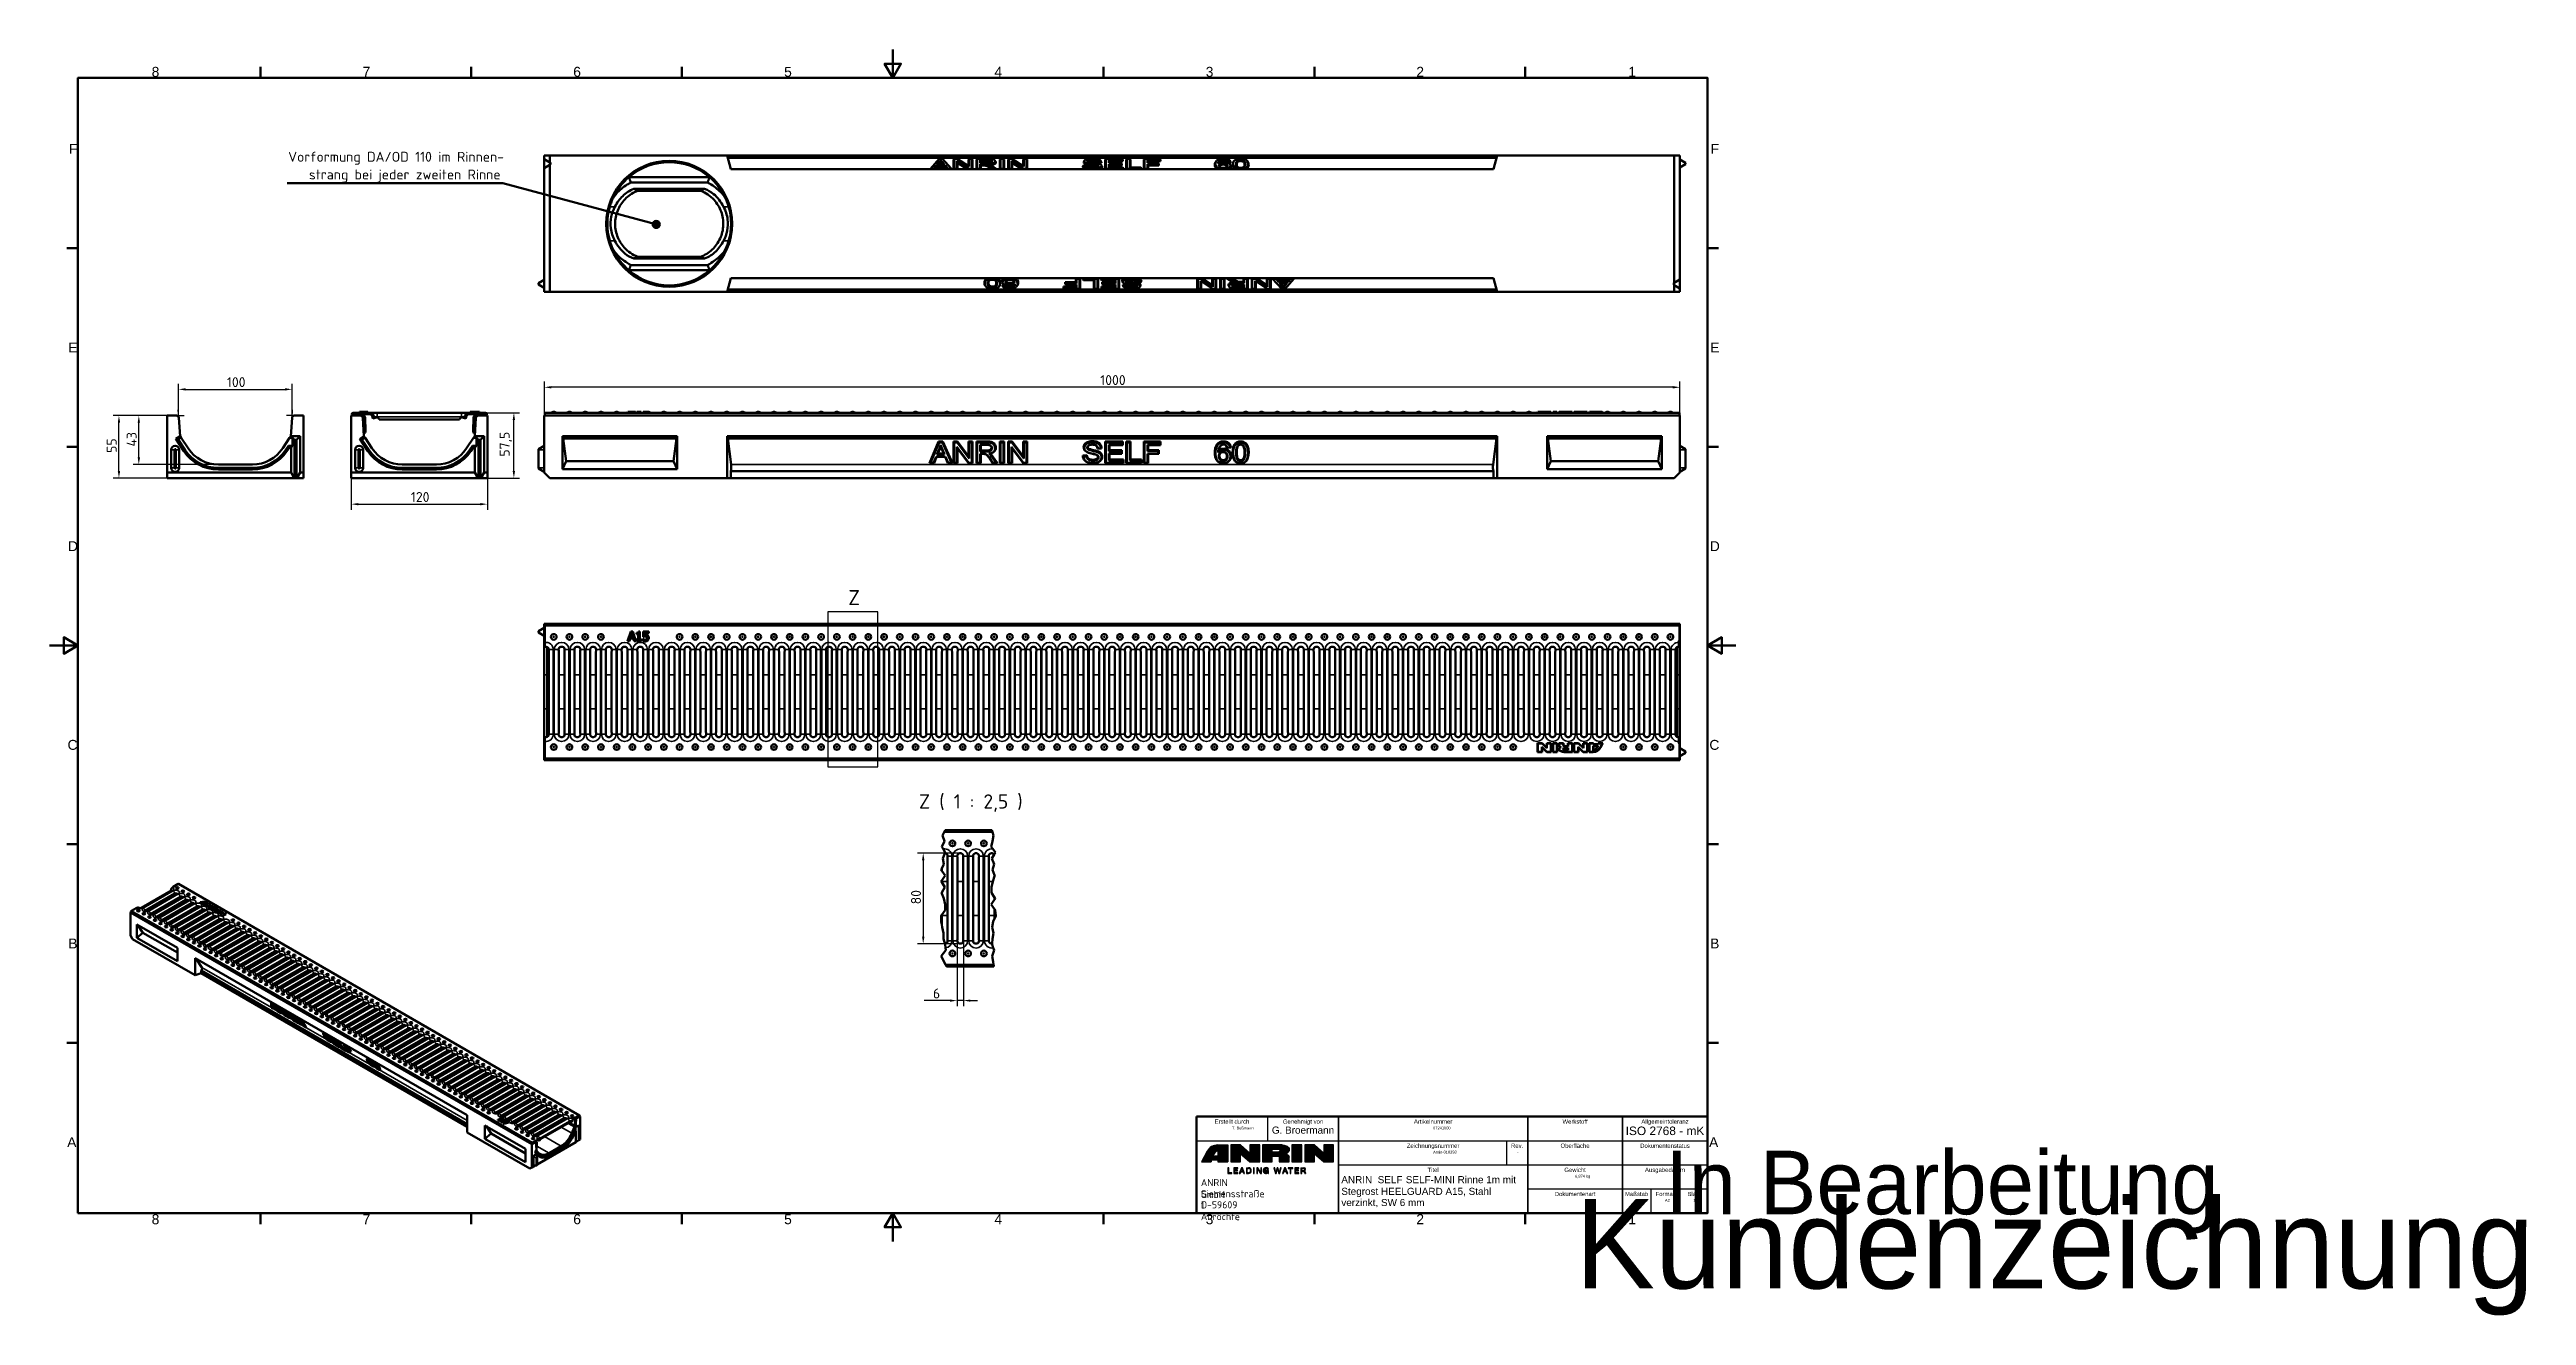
# Model space of a CAD drawing. Header units: millimetres. Extents: x 0 to 2181, y -65 to 1050.
import ezdxf
from ezdxf.enums import TextEntityAlignment as Align

# ---------------------------------------------------------------- set-up
doc = ezdxf.new("R2018")
doc.units = ezdxf.units.MM
doc.header["$LTSCALE"] = 2.5
for name, color, linetype, lineweight in [('Bemaßung (ISO)', 7, 'Continuous', 25), ('Bruchlinie (ISO)', 7, 'Continuous', 50), ('Detailumgrenzung (ISO)', 7, 'Continuous', 25), ('Rahmen_0', 7, 'Continuous', 50), ('Rahmen_2', 7, 'Continuous', 50), ('Schraffur (ISO)', 7, 'Continuous', 18), ('Sichtbar (ISO)', 7, 'Continuous', 50), ('Sichtbar schmal (ISO)', 7, 'Continuous', 35), ('Skizziergeometrie (ISO)', 7, 'Continuous', 50), ('Symbol (ISO)', 7, 'Continuous', 25), ('Symbole(DIN)', 7, 'Continuous', 50), ('Titel (ISO)', 7, 'Continuous', 50)]:
    doc.layers.add(name, color=color, linetype=linetype, lineweight=lineweight)
doc.styles.add('Aktuell-DIN', font='arial.ttf')
doc.styles.add('Aktuell-DINNach Layer', font='arial.ttf')
doc.styles.add('Bezeichnungstext (DIN)', font='isocpeur.ttf')
doc.styles.add('Notiztext (DIN)', font='isocpeur.ttf')
doc.styles.get("Standard").update_dxf_attribs({"font": 'arial.ttf'})
doc.styles.add('TXT 3_5', font='isocpeur.ttf')
doc.styles.add('TXT 5_0', font='isocpeur.ttf')
doc.dimstyles.new('Anrin Standard (DIN)', dxfattribs={"dimscale": 2.5, "dimtxt": 3.5, "dimasz": 2.5, "dimexe": 2, "dimexo": 0, "dimgap": 0.8, "dimtad": 1, "dimrnd": 1e-08, "dimtxsty": 'TXT 3_5', "dimcen": 0.09, "dimdle": 10, "dimclrd": 256, "dimclre": 256, "dimclrt": 256, "dimadec": 0, "dimazin": 2, "dimtfac": 0.714286, "dimtmove": 0, "dimatfit": 3, "dimfxl": 1, "dimtolj": 1, "dimlwd": -1, "dimlwe": -1, "dimarcsym": 0})

msp = doc.modelspace()

# ---------------------------------------------------------------- texts
at = {"layer": 'Symbol (ISO)', "insert": (765.604, 378.467), "char_height": 12.5, "attachment_point": 7, "style": 'TXT 5_0'}
msp.add_mtext('Z ( 1 : 2,5 )', dxfattribs=at)

# ---------------------------------------------------------------- blocks, each defined once
blk = doc.blocks.new('Ränder Standardrahmen')
at = {"layer": 'Rahmen_0'}
for p, q in [((74.25, 410), (74.25, 413.9)), ((148.5, 410), (148.5, 413.9)), ((222.75, 410), (222.75, 413.9)), ((371.25, 410), (371.25, 413.9)), ((445.5, 410), (445.5, 413.9)), ((519.75, 410), (519.75, 413.9)), ((10, 350), (6.1, 350)), ((584, 350), (587.9, 350)), ((10, 280), (6.1, 280)), ((584, 280), (587.9, 280)), ((10, 140), (6.1, 140)), ((584, 140), (587.9, 140)), ((10, 70), (6.1, 70)), ((584, 70), (587.9, 70)), ((74.25, 10), (74.25, 6.1)), ((148.5, 10), (148.5, 6.1)), ((222.75, 10), (222.75, 6.1)), ((371.25, 10), (371.25, 6.1)), ((445.5, 10), (445.5, 6.1)), ((519.75, 10), (519.75, 6.1))]:
    blk.add_line(p, q, dxfattribs=at)
at = {"layer": 'Rahmen_0', "flags": 128}
for points in [[(297, 420), (297, 410), (294.11, 415), (299.89, 415), (297, 410)], [(10, 10), (10, 410), (584, 410), (584, 10), (10, 10)], [(0, 210), (10, 210), (5, 212.89), (5, 207.11), (10, 210)], [(594, 210), (584, 210), (589, 212.89), (589, 207.11), (584, 210)], [(297, 0), (297, 10), (294.11, 5), (299.89, 5), (297, 10)]]:
    blk.add_lwpolyline(points, dxfattribs=at)
at = {"layer": 'Rahmen_2', "char_height": 3.5, "attachment_point": 7, "style": 'Aktuell-DINNach Layer'}
for s, insert in [('8', (35.97, 410.34)), ('7', (110.26, 410.4)), ('6', (184.46, 410.34)), ('5', (258.73, 410.34)), ('4', (332.83, 410.4)), ('3', (407.23, 410.34)), ('2', (481.41, 410.4)), ('1', (556.07, 410.4)), ('F', (6.78, 383.25)), ('F', (585.08, 383.25)), ('E', (6.62, 313.25)), ('E', (584.92, 313.25)), ('D', (6.48, 243.25)), ('D', (584.78, 243.25)), ('C', (6.34, 173.19)), ('C', (584.64, 173.19)), ('B', (6.59, 103.25)), ('B', (584.89, 103.25)), ('A', (6.21, 33.25)), ('A', (584.51, 33.25)), ('8', (35.97, 6.04)), ('7', (110.26, 6.1)), ('6', (184.46, 6.04)), ('5', (258.73, 6.04)), ('4', (332.83, 6.1)), ('3', (407.23, 6.04)), ('2', (481.41, 6.1)), ('1', (556.07, 6.1))]:
    blk.add_mtext(s, dxfattribs=dict(at, insert=insert))
blk = doc.blocks.new('Führungslinientext1')
at = {"layer": 'Symbole(DIN)'}
h = blk.add_hatch(color=256, dxfattribs=at)
edge = h.paths.add_edge_path(flags=0)
edge.add_arc((213.7, 358.37), 1.25, 0, 360)
for p, q in [((83.74, 372.92), (157.21, 372.92)), ((159.71, 372.92), (157.21, 372.92)), ((211.29, 359.02), (159.71, 372.92)), ((211.29, 359.02), (212.5, 358.69))]:
    blk.add_line(p, q, dxfattribs=at)
blk.add_circle((213.7, 358.37), 1.25, dxfattribs=at)
at = {"layer": 'Symbole(DIN)', "char_height": 3.5, "attachment_point": 7, "style": 'Notiztext (DIN)'}
for s, insert in [('Vorformung DA/OD 110 im Rinnen-', (84.04, 379.4)), ('strang bei jeder zweiten Rinne', (91.39, 373.16))]:
    blk.add_mtext(s, dxfattribs=dict(at, insert=insert))
blk = doc.blocks.new('*D3')
at = {"layer": 'Bemaßung (ISO)', "transparency": 16777216}
for p, q in [((265.6, 677.5), (265.6, 644.5)), ((385.6, 677.5), (385.6, 644.5)), ((271.9, 649.5), (379.4, 649.5))]:
    blk.add_line(p, q, dxfattribs=at)
for points in [[(271.9, 650.5), (271.9, 648.5), (265.6, 649.5)], [(379.4, 650.5), (379.4, 648.5), (385.6, 649.5)]]:
    blk.add_solid(points, dxfattribs=at)
at = {"layer": 'Defpoints', "color": 0, "transparency": 16777216}
for p in [(265.6, 677.5), (385.6, 677.5), (385.6, 649.5)]:
    blk.add_point(p, dxfattribs=at)
at = {"layer": 'Bemaßung (ISO)', "transparency": 16777216, "insert": (318.2, 660.2), "char_height": 8.75, "attachment_point": 1, "style": 'TXT 3_5'}
blk.add_mtext('\\A1;120', dxfattribs=at)
blk = doc.blocks.new('*D4')
at = {"layer": 'Bemaßung (ISO)', "transparency": 16777216}
for p, q in [((383.9, 730), (413.9, 730)), ((408.9, 678.7), (408.9, 723.7)), ((377.5, 672.5), (413.9, 672.5))]:
    blk.add_line(p, q, dxfattribs=at)
for points in [[(407.8, 723.7), (409.9, 723.7), (408.9, 730)], [(407.8, 678.7), (409.9, 678.7), (408.9, 672.5)]]:
    blk.add_solid(points, dxfattribs=at)
at = {"layer": 'Defpoints', "color": 0, "transparency": 16777216}
for p in [(383.9, 730), (408.9, 730), (377.5, 672.5)]:
    blk.add_point(p, dxfattribs=at)
at = {"layer": 'Bemaßung (ISO)', "transparency": 16777216, "insert": (396.4, 691.4), "char_height": 8.75, "attachment_point": 1, "rotation": 90, "style": 'TXT 3_5'}
blk.add_mtext('\\A1;57,5', dxfattribs=at)
blk = doc.blocks.new('*D5')
at = {"layer": 'Bemaßung (ISO)', "transparency": 16777216}
for p, q in [((103.6, 727.5), (56.1, 727.5)), ((61.1, 678.7), (61.1, 721.2)), ((103.6, 672.5), (56.1, 672.5))]:
    blk.add_line(p, q, dxfattribs=at)
for points in [[(60.1, 721.2), (62.2, 721.2), (61.1, 727.5)], [(60.1, 678.7), (62.2, 678.7), (61.1, 672.5)]]:
    blk.add_solid(points, dxfattribs=at)
at = {"layer": 'Defpoints', "color": 0, "transparency": 16777216}
for p in [(61.1, 727.5), (103.6, 727.5), (103.6, 672.5)]:
    blk.add_point(p, dxfattribs=at)
at = {"layer": 'Bemaßung (ISO)', "transparency": 16777216, "insert": (50.4, 694.7), "char_height": 8.75, "attachment_point": 1, "rotation": 90, "style": 'TXT 3_5'}
blk.add_mtext('\\A1;55', dxfattribs=at)
blk = doc.blocks.new('*D6')
at = {"layer": 'Bemaßung (ISO)', "transparency": 16777216}
for p, q in [((103.6, 727.5), (73.6, 727.5)), ((78.6, 690.7), (78.6, 721.2)), ((148.6, 684.5), (73.6, 684.5))]:
    blk.add_line(p, q, dxfattribs=at)
for points in [[(77.6, 721.2), (79.7, 721.2), (78.6, 727.5)], [(77.6, 690.7), (79.7, 690.7), (78.6, 684.5)]]:
    blk.add_solid(points, dxfattribs=at)
at = {"layer": 'Defpoints', "color": 0, "transparency": 16777216}
for p in [(78.6, 727.5), (103.6, 727.5), (148.6, 684.5)]:
    blk.add_point(p, dxfattribs=at)
at = {"layer": 'Bemaßung (ISO)', "transparency": 16777216, "insert": (67.9, 700.3), "char_height": 8.75, "attachment_point": 1, "rotation": 90, "style": 'TXT 3_5'}
blk.add_mtext('\\A1;43', dxfattribs=at)
blk = doc.blocks.new('*D7')
at = {"layer": 'Bemaßung (ISO)', "transparency": 16777216}
for p, q in [((113.6, 727.5), (113.6, 755.6)), ((119.9, 750.6), (207.4, 750.6)), ((213.6, 727.5), (213.6, 755.6))]:
    blk.add_line(p, q, dxfattribs=at)
for points in [[(119.9, 751.7), (119.9, 749.6), (113.6, 750.6)], [(207.4, 751.7), (207.4, 749.6), (213.6, 750.6)]]:
    blk.add_solid(points, dxfattribs=at)
at = {"layer": 'Defpoints', "color": 0, "transparency": 16777216}
for p in [(213.6, 750.6), (113.6, 727.5), (213.6, 727.5)]:
    blk.add_point(p, dxfattribs=at)
at = {"layer": 'Bemaßung (ISO)', "transparency": 16777216, "insert": (156.2, 761.4), "char_height": 8.75, "attachment_point": 1, "style": 'TXT 3_5'}
blk.add_mtext('\\A1;100', dxfattribs=at)
blk = doc.blocks.new('*D8')
at = {"layer": 'Bemaßung (ISO)', "transparency": 16777216}
for p, q in [((435.7, 727.5), (435.7, 757.5)), ((1429.4, 752.5), (441.9, 752.5)), ((1435.7, 727.5), (1435.7, 757.5))]:
    blk.add_line(p, q, dxfattribs=at)
for points in [[(441.9, 753.5), (441.9, 751.4), (435.7, 752.5)], [(1429.4, 753.5), (1429.4, 751.4), (1435.7, 752.5)]]:
    blk.add_solid(points, dxfattribs=at)
at = {"layer": 'Defpoints', "color": 0, "transparency": 16777216}
for p in [(435.7, 752.5), (435.7, 727.5), (1435.7, 727.5)]:
    blk.add_point(p, dxfattribs=at)
at = {"layer": 'Bemaßung (ISO)', "transparency": 16777216, "insert": (925.2, 763.2), "char_height": 8.75, "attachment_point": 1, "style": 'TXT 3_5'}
blk.add_mtext('\\A1;1000', dxfattribs=at)
blk = doc.blocks.new('2DDetail0')
at = {"layer": 'Detailumgrenzung (ISO)', "flags": 128}
blk.add_lwpolyline([(274.16, 167.26), (291.79, 167.26), (291.79, 221.9), (274.16, 221.9), (274.16, 167.26)], dxfattribs=at)
at = {"layer": 'Detailumgrenzung (ISO)', "insert": (281.33, 224.28), "char_height": 5.25, "attachment_point": 7, "style": 'Bezeichnungstext (DIN)'}
blk.add_mtext('Z', dxfattribs=at)
blk = doc.blocks.new('*D10')
at = {"layer": 'Bemaßung (ISO)', "transparency": 16777216}
for p, q in [((802, 342.2), (764.3, 342.2)), ((769.3, 335.9), (769.3, 268.5)), ((802, 262.3), (764.3, 262.3))]:
    blk.add_line(p, q, dxfattribs=at)
for points in [[(768.3, 335.9), (770.4, 335.9), (769.3, 342.2)], [(768.3, 268.5), (770.4, 268.5), (769.3, 262.3)]]:
    blk.add_solid(points, dxfattribs=at)
at = {"layer": 'Defpoints', "color": 0, "transparency": 16777216}
for p in [(802, 342.2), (769.3, 262.3), (802, 262.3)]:
    blk.add_point(p, dxfattribs=at)
at = {"layer": 'Bemaßung (ISO)', "transparency": 16777216, "insert": (758.6, 297), "char_height": 8.75, "attachment_point": 1, "rotation": 90, "style": 'TXT 3_5'}
blk.add_mtext('\\A1;80', dxfattribs=at)
blk = doc.blocks.new('*D11')
at = {"layer": 'Bemaßung (ISO)', "transparency": 16777216}
for p, q in [((799.3, 265), (799.3, 207.2)), ((804.7, 265), (804.7, 207.2)), ((793, 212.2), (770.3, 212.2)), ((804.7, 212.2), (799.3, 212.2)), ((810.9, 212.2), (817.2, 212.2))]:
    blk.add_line(p, q, dxfattribs=at)
for points in [[(793, 213.2), (793, 211.2), (799.3, 212.2)], [(810.9, 213.2), (810.9, 211.2), (804.7, 212.2)]]:
    blk.add_solid(points, dxfattribs=at)
at = {"layer": 'Defpoints', "color": 0, "transparency": 16777216}
for p in [(799.3, 265), (804.7, 265), (804.7, 212.2)]:
    blk.add_point(p, dxfattribs=at)
at = {"layer": 'Bemaßung (ISO)', "transparency": 16777216, "insert": (772.3, 222.9), "char_height": 8.75, "attachment_point": 1, "style": 'TXT 3_5'}
blk.add_mtext('\\A1; 6', dxfattribs=at)
blk = doc.blocks.new('Schriftfelder Kundenzeichnung DE')
at = {"layer": 'Schraffur (ISO)'}
h = blk.add_hatch(color=256, dxfattribs=at)
edge = h.paths.add_edge_path(flags=0)
edge.add_line((108.68, 225.34), (110.52, 225.34))
edge.add_line((110.52, 225.34), (110.52, 227.3))
edge.add_arc((111.23, 225.87), 1.6, 116.36131, 117.74822)
edge.add_arc((112.34, 223.75), 3.98, 117.74822, 156.52452)
edge = h.paths.add_edge_path()
edge.add_arc((110.5, 224.99), 4.26, 90, 151.51191)
edge.add_line((106.76, 227.02), (104.71, 223.25))
edge.add_line((104.71, 223.25), (108.17, 223.25))
edge.add_line((108.17, 223.25), (108.3, 223.99))
edge.add_line((108.3, 223.99), (110.52, 223.99))
edge.add_line((110.52, 223.99), (110.52, 223.25))
edge.add_line((110.52, 223.25), (114.05, 223.25))
edge.add_line((114.05, 223.25), (114.05, 229.25))
edge.add_line((114.05, 229.25), (110.5, 229.25))
for points in [[(125.25, 223.25), (121.82, 223.25), (118.51, 226.1), (118.51, 223.25), (115.07, 223.25), (115.07, 229.25), (118.51, 229.25), (121.82, 226.4), (121.82, 229.25), (125.25, 229.25)], [(140.1, 223.25), (136.63, 223.25), (136.63, 229.25), (140.1, 229.25)], [(147.87, 229.25), (151.3, 229.25), (151.3, 223.25), (147.87, 223.25), (144.56, 226.1), (144.56, 223.25), (141.12, 223.25), (141.12, 229.25), (144.56, 229.25), (147.87, 226.4)], [(114.09, 221.22), (114.09, 219.19), (115.44, 219.19), (115.44, 219.42), (114.36, 219.42), (114.36, 221.22)], [(117.54, 220.99), (117.54, 221.22), (116.13, 221.22), (116.13, 219.19), (117.54, 219.19), (117.54, 219.42), (116.4, 219.42), (116.4, 220.09), (117.45, 220.09), (117.45, 220.32), (116.4, 220.32), (116.4, 220.99)], [(123.09, 221.22), (123.09, 219.19), (123.36, 219.19), (123.36, 221.22)], [(124.26, 221.22), (124.26, 219.19), (124.52, 219.19), (124.52, 220.83), (125.59, 219.19), (125.88, 219.19), (125.88, 221.22), (125.63, 221.22), (125.63, 219.58), (124.55, 221.22)], [(132.56, 221.22), (132.16, 219.52), (131.7, 221.22), (131.41, 221.22), (130.95, 219.52), (130.54, 221.22), (130.27, 221.22), (130.81, 219.19), (131.1, 219.19), (131.55, 220.89), (132.01, 219.19), (132.3, 219.19), (132.84, 221.22)], [(135.98, 219.19), (136.25, 219.19), (136.25, 220.99), (136.92, 220.99), (136.92, 221.22), (135.3, 221.22), (135.3, 220.99), (135.98, 220.99)], [(139.02, 219.19), (139.02, 219.42), (137.87, 219.42), (137.87, 220.09), (138.93, 220.09), (138.93, 220.32), (137.87, 220.32), (137.87, 220.99), (139.02, 220.99), (139.02, 221.22), (137.6, 221.22), (137.6, 219.19)]]:
    blk.add_hatch(color=256, dxfattribs=at).paths.add_polyline_path(points)
h = blk.add_hatch(color=256, dxfattribs=at)
edge = h.paths.add_edge_path(flags=0)
edge.add_line((129.64, 227.81), (129.64, 226.69))
edge.add_line((129.64, 226.69), (131.48, 226.69))
edge.add_spline(control_points=[(131.48, 226.69), (131.53, 226.69), (131.63, 226.69), (131.78, 226.72), (131.95, 226.76), (132.11, 226.83), (132.24, 226.93), (132.34, 227.04), (132.4, 227.16), (132.4, 227.29), (132.37, 227.4), (132.29, 227.52), (132.19, 227.61), (132.07, 227.68), (131.96, 227.73), (131.85, 227.76), (131.75, 227.78), (131.63, 227.8), (131.53, 227.8), (131.48, 227.81)], knot_values=[-0.234844, -0.234844, -0.234844, -0.234844, -0.219295, -0.205255, -0.18853, -0.169033, -0.151911, -0.140357, -0.124464, -0.113391, -0.102281, -0.089516, -0.072313, -0.06125, -0.047597, -0.037143, -0.028181, -0.015389, 0, 0, 0, 0], degree=3, periodic=0)
edge.add_line((131.48, 227.81), (129.64, 227.81))
edge = h.paths.add_edge_path()
edge.add_spline(control_points=[(134.32, 226.01), (134.42, 226.05), (134.69, 226.16), (135.12, 226.42), (135.54, 226.86), (135.74, 227.44), (135.62, 228.07), (135.19, 228.6), (134.56, 228.98), (133.83, 229.21), (133.33, 229.24), (133.06, 229.25)], knot_values=[0, 0, 0, 0, 0.032738, 0.089123, 0.15019, 0.210018, 0.266455, 0.334142, 0.409124, 0.482616, 0.561422, 0.561422, 0.561422, 0.561422], degree=3, periodic=0)
edge.add_line((133.06, 229.25), (126.28, 229.25))
edge.add_line((126.28, 229.25), (126.28, 223.25))
edge.add_line((126.28, 223.25), (129.64, 223.25))
edge.add_line((129.64, 223.25), (129.64, 225.34))
edge.add_line((129.64, 225.34), (131.62, 225.34))
edge.add_spline(control_points=[(131.62, 225.34), (131.65, 225.34), (131.71, 225.34), (131.8, 225.31), (131.87, 225.27), (131.93, 225.23), (131.99, 225.19), (132.03, 225.14), (132.07, 225.08), (132.11, 225), (132.15, 224.91), (132.16, 224.82), (132.16, 224.76), (132.16, 224.74)], knot_values=[0, 0, 0, 0, 0.009437, 0.018207, 0.027743, 0.03372, 0.040473, 0.048648, 0.053354, 0.063364, 0.072617, 0.083401, 0.090003, 0.090003, 0.090003, 0.090003], degree=3, periodic=0)
edge.add_line((132.16, 224.74), (132.16, 223.25))
edge.add_line((132.16, 223.25), (135.6, 223.25))
edge.add_line((135.6, 223.25), (135.6, 224.89))
edge.add_spline(control_points=[(135.6, 224.89), (135.6, 224.95), (135.59, 225.05), (135.56, 225.19), (135.51, 225.31), (135.44, 225.44), (135.35, 225.55), (135.24, 225.67), (135.11, 225.77), (134.96, 225.86), (134.82, 225.92), (134.7, 225.96), (134.57, 225.99), (134.44, 226.01), (134.35, 226.01), (134.32, 226.01)], knot_values=[0, 0, 0, 0, 0.017903, 0.03057, 0.042212, 0.057826, 0.072809, 0.085182, 0.106897, 0.121718, 0.138859, 0.150083, 0.159996, 0.179415, 0.188816, 0.188816, 0.188816, 0.188816], degree=3, periodic=0)
h = blk.add_hatch(color=256, dxfattribs=at)
h.paths.add_polyline_path([(119.02, 220.98), (119.38, 220.03), (118.67, 220.03)], flags=0)
h.paths.add_polyline_path([(118.36, 219.19), (118.08, 219.19), (118.87, 221.22), (119.17, 221.22), (119.96, 219.19), (119.69, 219.19), (119.46, 219.8), (118.58, 219.8)])
h = blk.add_hatch(color=256, dxfattribs=at)
edge = h.paths.add_edge_path(flags=0)
edge.add_line((122.02, 220.32), (122.02, 220.09))
edge.add_arc((121.34, 220.09), 0.678, -90, 0, ccw=False)
edge.add_line((121.34, 219.41), (120.89, 219.41))
edge.add_line((120.89, 219.41), (120.89, 221))
edge.add_line((120.89, 221), (121.34, 221))
edge.add_arc((121.34, 220.32), 0.678, 0, 90, ccw=False)
edge = h.paths.add_edge_path()
edge.add_line((122.29, 220.28), (122.29, 220.13))
edge.add_arc((121.35, 220.13), 0.942, -90, 0, ccw=False)
edge.add_line((121.35, 219.19), (120.62, 219.19))
edge.add_line((120.62, 219.19), (120.62, 221.22))
edge.add_line((120.62, 221.22), (121.35, 221.22))
edge.add_arc((121.35, 220.28), 0.942, 0, 90, ccw=False)
h = blk.add_hatch(color=256, dxfattribs=at)
edge = h.paths.add_edge_path()
edge.add_arc((127.43, 220.37), 0.91, 108.7549, 155.98384)
edge.add_arc((127.81, 220.2), 1.33, 155.98384, 187.99143)
edge.add_arc((127.52, 220.16), 1.04, 187.99143, 233.77695)
edge.add_arc((127.44, 220.04), 0.896, 233.77695, 284.14111)
edge.add_arc((127.42, 220.12), 0.976, 284.14111, 316.18124)
edge.add_line((128.12, 219.44), (128.19, 219.19))
edge.add_line((128.19, 219.19), (128.36, 219.19))
edge.add_line((128.36, 219.19), (128.36, 220.26))
edge.add_line((128.36, 220.26), (127.47, 220.26))
edge.add_line((127.47, 220.26), (127.47, 220.03))
edge.add_line((127.47, 220.03), (128.13, 220.03))
edge.add_arc((127.47, 220.02), 0.656, -150.3795, 0.85347, ccw=False)
edge.add_arc((127.74, 220.18), 0.97, 148.16176, 209.6205, ccw=False)
edge.add_arc((127.52, 220.31), 0.708, 78.4441, 148.16176, ccw=False)
edge.add_arc((127.56, 220.49), 0.53, 11.53554, 78.4441, ccw=False)
edge.add_line((128.07, 220.59), (128.32, 220.59))
edge.add_arc((127.6, 220.53), 0.726, 5.21823, 65.66422)
edge.add_arc((127.47, 220.24), 1.05, 65.66422, 108.7549)
h = blk.add_hatch(color=256, dxfattribs=at)
h.paths.add_polyline_path([(134.54, 220.03), (134.18, 220.98), (133.83, 220.03)], flags=0)
h.paths.add_polyline_path([(134.03, 221.22), (133.24, 219.19), (133.52, 219.19), (133.74, 219.8), (134.62, 219.8), (134.85, 219.19), (135.12, 219.19), (134.33, 221.22)])
h = blk.add_hatch(color=256, dxfattribs=at)
edge = h.paths.add_edge_path(flags=0)
edge.add_line((140.77, 221), (140.07, 221))
edge.add_line((140.07, 221), (140.07, 220.28))
edge.add_line((140.07, 220.28), (140.63, 220.28))
edge.add_arc((140.63, 221.15), 0.863, 270, 289.16201)
edge.add_arc((140.82, 220.6), 0.282, 289.16201, 360)
edge.add_line((141.11, 220.6), (141.11, 220.66))
edge.add_arc((140.77, 220.66), 0.335, 0, 90)
edge = h.paths.add_edge_path()
edge.add_line((139.8, 221.22), (139.8, 219.19))
edge.add_line((139.8, 219.19), (140.07, 219.19))
edge.add_line((140.07, 219.19), (140.07, 220.06))
edge.add_line((140.07, 220.06), (140.76, 220.06))
edge.add_arc((140.76, 219.77), 0.284, 12.87715, 90, ccw=False)
edge.add_arc((138.89, 219.35), 2.2, 0.34767, 12.87715, ccw=False)
edge.add_arc((141.42, 219.36), 0.332, 180.34767, 211.11673)
edge.add_line((141.14, 219.19), (141.44, 219.19))
edge.add_arc((141.81, 219.46), 0.463, 190.07605, 216.25101, ccw=False)
edge.add_arc((143.22, 219.71), 1.9, 181.10972, 190.07605, ccw=False)
edge.add_arc((140.45, 219.66), 0.871, 1.10972, 19.97248)
edge.add_arc((140.98, 219.85), 0.316, 19.97248, 85.20144)
edge.add_arc((140.84, 220.66), 0.517, 287.91348, 363.49928)
edge.add_arc((140.8, 220.65), 0.563, 3.49928, 81.28373)
edge.add_arc((140.75, 220.37), 0.852, 81.28373, 90)
edge.add_line((140.75, 221.22), (139.8, 221.22))
at = {"layer": 'Skizziergeometrie (ISO)', "color": 7, "lineweight": 25}
for p, q in [((106.76, 227.02), (104.71, 223.25)), ((110.5, 229.25), (114.05, 229.25)), ((110.52, 227.3), (110.52, 225.34)), ((114.05, 229.25), (114.05, 223.25)), ((115.07, 229.25), (115.07, 223.25)), ((118.51, 229.25), (115.07, 229.25)), ((121.82, 226.4), (118.51, 229.25)), ((125.25, 229.25), (121.82, 229.25)), ((121.82, 229.25), (121.82, 226.4)), ((125.25, 223.25), (125.25, 229.25)), ((126.28, 229.25), (126.28, 223.25)), ((133.06, 229.25), (126.28, 229.25)), ((129.64, 227.81), (131.48, 227.81)), ((129.64, 226.69), (129.64, 227.81)), ((140.1, 229.25), (136.63, 229.25)), ((136.63, 229.25), (136.63, 223.25)), ((140.1, 223.25), (140.1, 229.25)), ((144.56, 229.25), (141.12, 229.25)), ((141.12, 229.25), (141.12, 223.25)), ((147.87, 226.4), (144.56, 229.25)), ((147.87, 229.25), (147.87, 226.4)), ((151.3, 229.25), (147.87, 229.25)), ((151.3, 223.25), (151.3, 229.25)), ((104.71, 223.25), (108.17, 223.25)), ((108.3, 223.99), (108.17, 223.25)), ((108.3, 223.99), (110.52, 223.99)), ((110.52, 225.34), (108.68, 225.34)), ((110.52, 223.99), (110.52, 223.25)), ((110.52, 223.25), (114.05, 223.25)), ((114.36, 221.22), (114.09, 221.22)), ((114.09, 221.22), (114.09, 219.19)), ((114.09, 219.19), (115.44, 219.19)), ((114.36, 219.42), (114.36, 221.22)), ((115.44, 219.42), (114.36, 219.42)), ((115.07, 223.25), (118.51, 223.25)), ((115.44, 219.19), (115.44, 219.42)), ((116.13, 221.22), (116.13, 219.19)), ((117.54, 221.22), (116.13, 221.22)), ((116.13, 219.19), (117.54, 219.19)), ((116.4, 220.99), (117.54, 220.99)), ((116.4, 220.32), (116.4, 220.99)), ((117.45, 220.32), (116.4, 220.32)), ((116.4, 220.09), (117.45, 220.09)), ((116.4, 219.42), (116.4, 220.09)), ((117.54, 219.42), (116.4, 219.42)), ((117.45, 220.09), (117.45, 220.32)), ((117.54, 220.99), (117.54, 221.22)), ((117.54, 219.19), (117.54, 219.42)), ((118.87, 221.22), (118.08, 219.19)), ((118.08, 219.19), (118.36, 219.19)), ((118.36, 219.19), (118.58, 219.8)), ((118.51, 226.1), (121.82, 223.25)), ((118.51, 223.25), (118.51, 226.1)), ((118.58, 219.8), (119.46, 219.8)), ((118.67, 220.03), (119.02, 220.98)), ((119.38, 220.03), (118.67, 220.03)), ((119.17, 221.22), (118.87, 221.22)), ((119.02, 220.98), (119.38, 220.03)), ((119.96, 219.19), (119.17, 221.22)), ((119.46, 219.8), (119.69, 219.19)), ((119.69, 219.19), (119.96, 219.19)), ((120.62, 221.22), (121.35, 221.22)), ((120.62, 221.22), (120.62, 219.19)), ((120.62, 219.19), (121.35, 219.19)), ((120.89, 221), (121.34, 221)), ((120.89, 219.41), (120.89, 221)), ((121.34, 219.41), (120.89, 219.41)), ((121.82, 223.25), (125.25, 223.25)), ((122.02, 220.32), (122.02, 220.09)), ((122.29, 220.28), (122.29, 220.2)), ((122.29, 220.13), (122.29, 220.2)), ((123.09, 221.22), (123.09, 219.19)), ((123.36, 221.22), (123.09, 221.22)), ((123.09, 219.19), (123.36, 219.19)), ((123.36, 219.19), (123.36, 221.22)), ((124.26, 221.22), (124.26, 219.19)), ((124.55, 221.22), (124.26, 221.22)), ((124.26, 219.19), (124.52, 219.19)), ((124.52, 220.83), (125.59, 219.19)), ((124.52, 219.19), (124.52, 220.83)), ((125.63, 219.58), (124.55, 221.22)), ((125.59, 219.19), (125.88, 219.19)), ((125.88, 221.22), (125.63, 221.22)), ((125.63, 221.22), (125.63, 219.58)), ((125.88, 219.19), (125.88, 221.22)), ((126.28, 223.25), (129.64, 223.25)), ((128.36, 220.26), (127.47, 220.26)), ((127.47, 220.26), (127.47, 220.03)), ((127.47, 220.03), (128.13, 220.03)), ((128.07, 220.59), (128.32, 220.59)), ((128.12, 219.44), (128.19, 219.19)), ((128.19, 219.19), (128.36, 219.19)), ((128.36, 219.19), (128.36, 220.26)), ((131.48, 226.69), (129.64, 226.69)), ((129.64, 223.25), (129.64, 225.34)), ((129.64, 225.34), (131.62, 225.34)), ((130.27, 221.22), (130.81, 219.19)), ((130.54, 221.22), (130.27, 221.22)), ((130.95, 219.52), (130.54, 221.22)), ((130.81, 219.19), (131.1, 219.19)), ((131.41, 221.22), (130.95, 219.52)), ((131.1, 219.19), (131.55, 220.89)), ((131.7, 221.22), (131.41, 221.22)), ((131.55, 220.89), (132.01, 219.19)), ((132.16, 219.52), (131.7, 221.22)), ((132.01, 219.19), (132.3, 219.19)), ((132.16, 224.74), (132.16, 223.25)), ((132.16, 223.25), (135.6, 223.25)), ((132.56, 221.22), (132.16, 219.52)), ((132.3, 219.19), (132.84, 221.22)), ((132.84, 221.22), (132.56, 221.22)), ((134.03, 221.22), (133.24, 219.19)), ((133.24, 219.19), (133.52, 219.19)), ((133.52, 219.19), (133.74, 219.8)), ((134.62, 219.8), (133.74, 219.8)), ((133.83, 220.03), (134.18, 220.98)), ((134.54, 220.03), (133.83, 220.03)), ((134.33, 221.22), (134.03, 221.22)), ((134.18, 220.98), (134.54, 220.03)), ((135.12, 219.19), (134.33, 221.22)), ((134.62, 219.8), (134.85, 219.19)), ((134.85, 219.19), (135.12, 219.19)), ((135.3, 221.22), (135.3, 220.99)), ((136.92, 221.22), (135.3, 221.22)), ((135.3, 220.99), (135.98, 220.99)), ((135.6, 223.25), (135.6, 224.89)), ((135.98, 220.99), (135.98, 219.19)), ((135.98, 219.19), (136.25, 219.19)), ((136.25, 219.19), (136.25, 220.99)), ((136.25, 220.99), (136.92, 220.99)), ((136.63, 223.25), (140.1, 223.25)), ((136.92, 220.99), (136.92, 221.22)), ((137.6, 221.22), (137.6, 219.19)), ((139.02, 221.22), (137.6, 221.22)), ((137.6, 219.19), (139.02, 219.19)), ((137.87, 220.32), (137.87, 220.99)), ((137.87, 220.99), (139.02, 220.99)), ((138.93, 220.32), (137.87, 220.32)), ((137.87, 219.42), (137.87, 220.09)), ((137.87, 220.09), (138.93, 220.09)), ((139.02, 219.42), (137.87, 219.42)), ((138.93, 220.09), (138.93, 220.32)), ((139.02, 220.99), (139.02, 221.22)), ((139.02, 219.19), (139.02, 219.42)), ((139.8, 221.22), (139.8, 219.19)), ((139.8, 221.22), (140.75, 221.22)), ((139.8, 219.19), (140.07, 219.19)), ((140.07, 220.28), (140.07, 221)), ((140.77, 221), (140.07, 221)), ((140.63, 220.28), (140.07, 220.28)), ((140.07, 219.19), (140.07, 220.06)), ((140.07, 220.06), (140.76, 220.06)), ((141.11, 220.66), (141.11, 220.6)), ((141.12, 223.25), (144.56, 223.25)), ((141.14, 219.19), (141.44, 219.19)), ((144.56, 223.25), (144.56, 226.1)), ((144.56, 226.1), (147.87, 223.25)), ((147.87, 223.25), (151.3, 223.25))]:
    blk.add_line(p, q, dxfattribs=at)
for centre, radius, start, end in [((110.5, 224.99), 4.26, 90, 151.51191), ((112.34, 223.75), 3.98, 117.74822, 156.52452), ((111.23, 225.87), 1.6, 116.36131, 117.74822), ((121.34, 220.32), 0.678, 0, 90), ((121.34, 220.09), 0.678, 270, 0), ((121.35, 220.28), 0.942, 0, 90), ((121.35, 220.13), 0.942, 270, 0), ((127.81, 220.2), 1.33, 155.98384, 187.99143), ((127.52, 220.16), 1.04, 187.99143, 233.77695), ((127.43, 220.37), 0.91, 108.7549, 155.98384), ((127.74, 220.18), 0.97, 148.16176, 209.6205), ((127.47, 220.02), 0.656, 209.6205, 0.85347), ((127.44, 220.04), 0.896, 233.77695, 284.14111), ((127.52, 220.31), 0.708, 78.4441, 148.16176), ((127.47, 220.24), 1.05, 65.66422, 108.7549), ((127.56, 220.49), 0.53, 11.53554, 78.4441), ((127.42, 220.12), 0.976, 284.14111, 316.18124), ((127.6, 220.53), 0.726, 5.21823, 65.66422), ((140.63, 221.15), 0.863, 270, 289.16201), ((140.75, 220.37), 0.852, 81.28373, 90), ((140.76, 219.77), 0.284, 12.87715, 90), ((140.77, 220.66), 0.335, 0, 90), ((140.8, 220.65), 0.563, 3.49928, 81.28373), ((140.82, 220.6), 0.282, 289.16201, 0), ((140.84, 220.66), 0.517, 287.91348, 3.49928), ((140.98, 219.85), 0.316, 19.97248, 85.20144), ((138.89, 219.35), 2.2, 0.34767, 12.87715), ((141.42, 219.36), 0.332, 180.34767, 211.11673), ((140.45, 219.66), 0.871, 1.10972, 19.97248), ((143.22, 219.71), 1.9, 181.10972, 190.07605), ((141.81, 219.46), 0.463, 190.07605, 216.25101)]:
    blk.add_arc(centre, radius, start, end, dxfattribs=at)
for points in [[(131.48, 227.81), (131.63, 227.8), (131.76, 227.78), (131.85, 227.76), (131.95, 227.73), (132.07, 227.67), (132.17, 227.62), (132.3, 227.5), (132.37, 227.4), (132.4, 227.29), (132.39, 227.18), (132.33, 227.03), (132.25, 226.95), (132.11, 226.84), (131.94, 226.76), (131.77, 226.72), (131.64, 226.7), (131.48, 226.69)], [(133.06, 229.25), (133.85, 229.17), (134.55, 228.95), (135.18, 228.55), (135.59, 228.01), (135.69, 227.46), (135.51, 226.89), (135.1, 226.43), (134.62, 226.14), (134.32, 226.01)], [(131.62, 225.34), (131.71, 225.33), (131.8, 225.31), (131.88, 225.27), (131.93, 225.23), (131.98, 225.19), (132.04, 225.13), (132.06, 225.09), (132.11, 225), (132.14, 224.91), (132.16, 224.81), (132.16, 224.74)], [(134.32, 226.01), (134.41, 226.01), (134.6, 225.98), (134.7, 225.96), (134.8, 225.92), (134.96, 225.86), (135.09, 225.78), (135.26, 225.65), (135.35, 225.56), (135.44, 225.44), (135.51, 225.3), (135.55, 225.19), (135.58, 225.07), (135.6, 224.89)]]:
    blk.add_spline(points, degree=3, dxfattribs=at)
at = {"layer": 'Titel (ISO)', "lineweight": 50}
for p, q in [((283.01, 239.22), (103.01, 239.22)), ((103.01, 239.22), (103.01, 205.22)), ((283.01, 205.22), (283.01, 239.22)), ((103.01, 205.22), (283.01, 205.22))]:
    blk.add_line(p, q, dxfattribs=at)
at = {"layer": 'Titel (ISO)', "lineweight": 25}
for p, q in [((128.01, 239.22), (128.01, 230.72)), ((103.01, 230.72), (283.01, 230.72)), ((212.18, 230.72), (212.18, 222.22)), ((153.01, 222.22), (283.01, 222.22)), ((219.68, 213.72), (283.01, 213.72)), ((263.01, 213.72), (263.01, 205.22)), ((273.01, 213.72), (273.01, 205.22))]:
    blk.add_line(p, q, dxfattribs=at)
at = {"layer": 'Titel (ISO)', "lineweight": 35}
for p, q in [((153.01, 239.22), (153.01, 205.22)), ((219.68, 239.22), (219.68, 205.22)), ((253.01, 239.22), (253.01, 205.22))]:
    blk.add_line(p, q, dxfattribs=at)
at = {"layer": 'Symbole(DIN)', "color": 7, "style": 'Aktuell-DIN'}
for s, insert, char_height, attachment_point in [('\\fArial|b0|i0;Erstellt durch', (115.51, 238.22), 1.5, 2), ('\\fArial|b0|i0;Genehmigt von', (140.51, 238.22), 1.5, 2), ('\\fArial|b0|i0;Artikelnummer', (186.34, 238.22), 1.5, 2), ('\\fArial|b0|i0;Werkstoff', (236.34, 238.22), 1.5, 2), ('\\fArial|b0|i0;Allgemeintoleranz', (268.01, 238.22), 1.5, 2), ('\\fArial|b0|i0;Zeichnungsnummer', (186.34, 229.72), 1.5, 2), ('\\fArial|b0|i0;Oberfläche', (236.34, 229.72), 1.5, 2), ('\\fArial|b0|i0;Dokumentenstatus', (268.01, 229.72), 1.5, 2), ('\\fArial|b0|i0; ', (175.55, 218.72), 3, 1), ('\\fArial|b0|i0;Titel', (186.34, 221.22), 1.5, 2), ('\\fArial|b0|i0;Gewicht', (236.34, 221.22), 1.5, 2), ('\\fArial|b0|i0;Ausgabedatum', (268.01, 221.22), 1.5, 2), ('\\fArial|b0|i0;Dokumentenart', (236.34, 212.72), 1.5, 2), ('\\fArial|b0|i0;Maßstab', (258.01, 212.72), 1.5, 2), ('\\fArial|b0|i0;Format', (268.01, 212.72), 1.5, 2), ('\\fArial|b0|i0;Blatt', (278.01, 212.72), 1.5, 2)]:
    blk.add_mtext(s, dxfattribs=dict(at, insert=insert, char_height=char_height, attachment_point=attachment_point))
for s, insert, char_height, width, attachment_point in [('\\fArial|b0|i0;G. Broermann', (140.51, 235.72), 2.5, 21.9303, 2), ('\\fArial|b0|i0;ISO 2768 - mK', (268.01, 235.72), 3, 27.7157, 2), ('\\fArial|b0|i0;ANRIN  SELF', (154.01, 218.26), 2.5, 21.5454, 1), ('\\fArial|b0|i0;SELF-MINI Rinne 1m mit ', (176.72, 218.26), 2.5, 39.7809, 1), ('\\fArial|b0|i0;verzinkt, SW 6 mm', (154.01, 210.2), 2.5, 29.3007, 1), ('\\fArial|b0|i0;Stegrost HEELGUARD A15, Stahl ', (154.01, 214.14), 2.5, 53.7691, 1)]:
    blk.add_mtext(s, dxfattribs=dict(at, insert=insert, char_height=char_height, width=width, attachment_point=attachment_point))
at = {"layer": 'Symbole(DIN)', "color": 179, "insert": (215.93, 229.72), "char_height": 1.5, "attachment_point": 2, "style": 'Aktuell-DIN'}
blk.add_mtext('\\fArial|b0|i0;Rev.', dxfattribs=at)
at = {"layer": 'Symbole(DIN)', "color": 7, "lineweight": 30, "flags": 104}
for tag, height, p in [('AUTOR', 2.5, (115.51, 235.72)), ('Artikelnummer', 3, (186.34, 235.72)), ('MATERIAL', 1.8, (236.34, 235.72)), ('BAUTEILNUMMER', 4, (186.34, 227.22)), ('Oberfläche', 2.5, (236.34, 227.22)), ('VaultStatus', 2, (268.01, 227.22)), ('REVISIONSNUMMER', 4, (215.93, 227.22)), ('MASSE\\P3;', 3, (236.34, 218.72)), ('GENEHM.DAT._KONSTR.', 3, (268.01, 218.72)), ('Dokumentenart', 2.5, (236.34, 210.22)), ('Anfänglicher_Ansichtsmaßstab', 2.5, (258.01, 210.22)), ('Blattgröße', 2.5, (268.01, 210.22)), ('Blattnummer', 2.5, (278.01, 210.22))]:
    blk.add_attdef(tag, text='', height=height, dxfattribs=at).set_placement(p, align=Align.TOP_CENTER)
at = {"layer": 'Titel (ISO)', "color": 179, "char_height": 2.5, "attachment_point": 1, "style": 'TXT 5_0'}
for s, insert, width in [('\\fISOCPEUR|b0|i0;Siemensstraße 1', (104.54, 213.3), 21.7572), ('\\fISOCPEUR|b0|i0;ANRIN GmbH', (104.54, 217.22), 16.9116), ('\\fISOCPEUR|b0|i0;D-59609 Anröchte', (104.54, 209.4), 23.9445)]:
    blk.add_mtext(s, dxfattribs=dict(at, insert=insert, width=width))

# ---------------------------------------------------------------- dimensions: what is measured, and where the dimension line sits
at = {"layer": 'Bemaßung (ISO)'}
for base, p1, p2, angle, override, picture, middle in [((213.64, 750.613), (113.64, 727.474), (213.64, 727.474), 180, {"dimgap": 0.8, "dimdec": 2, "dimtol": 0, "dimlim": 0, "dimtp": 0, "dimtm": 0, "dimtdec": 2, "dimtofl": 0, "dimatfit": 1}, '*D7', (163.64, 750.613)), ((435.667, 752.474), (1435.667, 727.474), (435.667, 727.474), 180, {"dimgap": 0.8, "dimdec": 2, "dimtol": 0, "dimlim": 0, "dimtp": 0, "dimtm": 0, "dimtdec": 2, "dimtofl": 0, "dimatfit": 1}, '*D8', (935.667, 752.474)), ((61.14, 727.474), (103.64, 672.474), (103.64, 727.474), 270, {"dimgap": 0.8, "dimdec": 2, "dimtol": 0, "dimlim": 0, "dimtp": 0, "dimtm": 0, "dimtdec": 2, "dimtofl": 0, "dimatfit": 1}, '*D5', (61.14, 699.974)), ((78.64, 727.474), (148.64, 684.474), (103.64, 727.474), 270, {"dimgap": 0.8, "dimdec": 2, "dimtol": 0, "dimlim": 0, "dimtp": 0, "dimtm": 0, "dimtdec": 2, "dimtofl": 0, "dimatfit": 1}, '*D6', (78.64, 705.974)), ((408.871, 729.974), (377.507, 672.474), (383.871, 729.974), 270, {"dimgap": 0.8, "dimdec": 2, "dimtol": 0, "dimlim": 0, "dimtp": 0, "dimtm": 0, "dimtdec": 2, "dimtofl": 0, "dimatfit": 1}, '*D4', (408.871, 701.224)), ((769.316, 262.267), (801.97, 342.168), (801.97, 262.267), 90, {"dimgap": 0.8, "dimdec": 0, "dimtol": 0, "dimlim": 0, "dimtp": 0, "dimtm": 0, "dimtdec": 2, "dimtofl": 0, "dimatfit": 1}, '*D10', (769.316, 302.217))]:
    dim = msp.add_linear_dim(base=base, p1=p1, p2=p2, angle=angle, dimstyle='Anrin Standard (DIN)', override=override, dxfattribs=at)
    dim.commit()
    dim.dimension.update_dxf_attribs({"geometry": picture, "text_midpoint": middle, "dimtype": 160})
dim = msp.add_linear_dim(base=(385.621, 649.496), p1=(265.621, 677.474), p2=(385.621, 677.474), dimstyle='Anrin Standard (DIN)', override={"dimgap": 0.8, "dimdec": 2, "dimtol": 0, "dimlim": 0, "dimtp": 0, "dimtm": 0, "dimtdec": 2, "dimtofl": 0, "dimatfit": 1}, dxfattribs=at)
dim.commit()
dim.dimension.update_dxf_attribs({"geometry": '*D3', "text_midpoint": (325.621, 649.496), "dimtype": 160})
dim = msp.add_linear_dim(base=(804.671, 212.193), p1=(799.269, 264.967), p2=(804.671, 264.967), angle=180, text=' 6', dimstyle='Anrin Standard (DIN)', override={"dimpost": '', "dimatfit": 1}, dxfattribs=at)
dim.commit()
dim.dimension.update_dxf_attribs({"geometry": '*D11', "text_midpoint": (777.551, 212.193), "dimtype": 160})

# ---------------------------------------------------------------- linework, layer by layer
at = {"layer": 'Bemaßung (ISO)'}
for p, q in [((111.775, 727.474), (118.64, 727.474)), ((113.771, 725.613), (113.292, 732.461)), ((215.505, 727.474), (208.64, 727.474)), ((213.51, 725.613), (213.989, 732.461))]:
    msp.add_line(p, q, dxfattribs=at)
at = {"layer": 'Bruchlinie (ISO)'}
for p, q in [((785.823, 347.585), (788.048, 352.645)), ((786.277, 357.705), (787.654, 360.467)), ((788.048, 352.645), (786.277, 357.705)), ((788.276, 361.717), (787.654, 360.467)), ((788.276, 361.717), (788.525, 362.217)), ((830.316, 352.645), (829.256, 347.585)), ((829.738, 362.217), (829.902, 361.717)), ((830.31, 360.467), (829.902, 361.717)), ((830.31, 360.467), (831.213, 357.705)), ((831.213, 357.705), (830.316, 352.645)), ((785.419, 328.127), (785.05, 327.346)), ((785.05, 327.346), (785.419, 326.809)), ((785.419, 328.127), (785.645, 328.604)), ((785.645, 328.604), (787.441, 332.405)), ((786.835, 345.773), (785.823, 347.585)), ((786.493, 337.465), (788.444, 342.043)), ((787.441, 332.405), (786.493, 337.465)), ((788.65, 342.525), (786.835, 345.773)), ((788.487, 342.143), (788.65, 342.525)), ((829.256, 347.585), (830.499, 345.849)), ((831.869, 340.904), (829.724, 337.465)), ((829.724, 337.465), (831.793, 332.405)), ((831.793, 332.405), (830.234, 327.346)), ((830.234, 327.346), (832.145, 322.622)), ((830.499, 345.849), (832.88, 342.525)), ((832.88, 342.525), (831.912, 340.973)), ((785.419, 317.631), (785.148, 317.226)), ((785.148, 317.226), (785.419, 316.799)), ((785.645, 326.481), (785.419, 326.809)), ((785.419, 317.631), (785.645, 317.968)), ((785.645, 316.444), (785.419, 316.799)), ((785.449, 307.106), (785.645, 307.446)), ((785.645, 306.649), (785.449, 307.106)), ((788.531, 322.286), (785.645, 326.481)), ((785.645, 317.968), (788.531, 322.286)), ((788.36, 312.166), (785.645, 316.444)), ((785.645, 307.446), (788.36, 312.166)), ((787.618, 302.046), (785.645, 306.649)), ((830.593, 317.217), (829.453, 312.166)), ((829.453, 312.166), (829.531, 307.106)), ((829.531, 307.106), (832.145, 303)), ((830.595, 317.226), (830.593, 317.217)), ((832.145, 321.878), (830.595, 317.226)), ((832.145, 322.622), (832.281, 322.286)), ((832.281, 322.286), (832.145, 321.878)), ((785.419, 287.395), (785.057, 286.866)), ((785.057, 286.866), (785.152, 281.806)), ((785.419, 287.395), (785.645, 287.724)), ((785.645, 287.724), (788.525, 291.926)), ((788.633, 296.986), (787.618, 302.046)), ((788.525, 291.926), (788.633, 296.986)), ((832.145, 301.155), (829.302, 296.986)), ((829.302, 296.986), (832.145, 292.798)), ((832.145, 284.452), (830.822, 281.806)), ((832.145, 303), (832.371, 302.646)), ((832.371, 301.486), (832.145, 301.155)), ((832.145, 292.798), (832.371, 292.465)), ((832.371, 284.903), (832.145, 284.452)), ((832.752, 302.046), (832.371, 302.646)), ((832.371, 301.486), (832.752, 302.046)), ((832.737, 291.926), (832.371, 292.465)), ((832.371, 284.903), (833.353, 286.866)), ((833.353, 286.866), (832.737, 291.926)), ((785.152, 281.806), (785.419, 280.371)), ((785.645, 279.16), (785.419, 280.371)), ((786.094, 276.746), (785.645, 279.16)), ((787.151, 271.687), (786.094, 276.746)), ((787.1, 266.627), (787.151, 271.687)), ((788.42, 262.389), (787.1, 266.627)), ((788.677, 261.567), (788.452, 262.287)), ((830.108, 262.302), (830.059, 261.567)), ((830.395, 266.627), (830.115, 262.41)), ((830.822, 281.806), (830.163, 276.746)), ((830.163, 276.746), (831.071, 271.687)), ((831.071, 271.687), (830.395, 266.627)), ((785.215, 251.447), (789.195, 256.507)), ((788.892, 243.967), (785.215, 251.447)), ((788.981, 258.59), (788.677, 261.567)), ((788.892, 243.967), (789.506, 242.717)), ((789.195, 256.507), (788.981, 258.59)), ((789.752, 242.217), (789.506, 242.717)), ((830.059, 261.567), (831.057, 258.683)), ((831.811, 256.507), (830.114, 251.447)), ((830.114, 251.447), (830.995, 246.387)), ((830.995, 246.387), (831.242, 243.967)), ((831.057, 258.683), (831.811, 256.507)), ((831.37, 242.717), (831.242, 243.967)), ((831.37, 242.717), (831.421, 242.217))]:
    msp.add_line(p, q, dxfattribs=at)
for points, weights in [([(788.444, 342.043), (788.465, 342.092), (788.487, 342.143)], [1.00000218956, 1.00021252428, 1]), ([(831.912, 340.973), (831.89, 340.938), (831.869, 340.904)], [1, 1.00016806698, 1.00010079118]), ([(788.452, 262.287), (788.436, 262.339), (788.42, 262.389)], [1, 1.00020402616, 1.00000179997]), ([(830.115, 262.41), (830.111, 262.357), (830.108, 262.302)], [1.00000402684, 1.00020740884, 1])]:
    msp.add_rational_spline(points, weights, degree=2, dxfattribs=at)
at = {"layer": 'Sichtbar (ISO)'}
for p, q in [((435.667, 956.508), (435.667, 953.508)), ((440.667, 956.508), (435.667, 956.508)), ((435.667, 953.508), (440.667, 950.622)), ((435.667, 945.508), (435.667, 953.508)), ((440.667, 948.395), (435.667, 945.508)), ((435.667, 945.508), (435.667, 836.508)), ((440.667, 950.622), (440.667, 956.508)), ((596.667, 956.508), (440.667, 956.508)), ((440.667, 950.622), (441.167, 950.333)), ((441.167, 948.684), (440.667, 948.395)), ((440.667, 836.508), (440.667, 948.395)), ((441.167, 950.333), (441.167, 948.684)), ((1274.667, 956.508), (596.667, 956.508)), ((596.667, 956.508), (599.883, 944.508)), ((1274.131, 954.508), (597.203, 954.508)), ((1271.452, 944.508), (599.883, 944.508)), ((775.256, 944.508), (775.637, 945.031)), ((783.32, 953.816), (775.637, 945.031)), ((775.637, 945.031), (778.442, 945.031)), ((778.442, 945.031), (780.637, 947.689)), ((778.625, 944.508), (778.442, 945.031)), ((781.042, 946.537), (779.366, 944.508)), ((780.637, 947.689), (789.021, 947.689)), ((781.042, 946.537), (780.637, 947.689)), ((788.624, 946.537), (781.042, 946.537)), ((781.399, 948.633), (783.609, 951.211)), ((788.198, 948.633), (781.399, 948.633)), ((784.151, 950.225), (782.786, 948.633)), ((786.186, 953.816), (783.32, 953.816)), ((784.151, 950.225), (783.609, 951.211)), ((786.805, 948.633), (785.554, 950.083)), ((786.094, 951.071), (788.198, 948.633)), ((794.356, 945.031), (786.186, 953.816)), ((788.624, 946.537), (789.021, 947.689)), ((790.392, 944.508), (788.624, 946.537)), ((789.021, 947.689), (791.338, 945.031)), ((791.158, 944.508), (791.338, 945.031)), ((791.338, 945.031), (794.356, 945.031)), ((794.746, 944.508), (794.356, 945.031)), ((795.867, 953.171), (796.445, 953.816)), ((795.867, 944.508), (795.867, 953.171)), ((796.183, 944.508), (796.445, 945.031)), ((799.158, 953.816), (796.445, 953.816)), ((796.445, 953.816), (796.445, 945.031)), ((796.445, 945.031), (798.975, 945.031)), ((798.975, 945.031), (798.975, 951.928)), ((798.975, 951.928), (809.494, 945.031)), ((799.553, 950.195), (798.975, 951.928)), ((799.237, 944.508), (798.975, 945.031)), ((809.677, 946.919), (799.158, 953.816)), ((799.553, 950.195), (799.553, 944.508)), ((808.225, 944.508), (799.553, 950.195)), ((809.099, 953.171), (809.677, 953.816)), ((809.099, 947.298), (809.099, 953.171)), ((809.354, 944.508), (809.494, 945.031)), ((809.494, 945.031), (812.207, 945.031)), ((812.207, 953.816), (809.677, 953.816)), ((809.677, 953.816), (809.677, 946.919)), ((812.207, 945.031), (812.207, 953.816)), ((812.784, 953.171), (812.207, 953.816)), ((812.469, 944.508), (812.207, 945.031)), ((812.784, 953.171), (812.784, 944.508)), ((816.111, 953.171), (816.689, 953.816)), ((816.111, 944.508), (816.111, 953.171)), ((816.427, 944.508), (816.689, 945.031)), ((825.561, 953.816), (816.689, 953.816)), ((816.689, 953.816), (816.689, 945.031)), ((816.689, 945.031), (819.341, 945.031)), ((819.341, 952.845), (825.667, 952.845)), ((819.919, 951.693), (819.341, 952.845)), ((819.341, 949.939), (819.341, 952.845)), ((825.027, 949.939), (819.341, 949.939)), ((819.341, 945.031), (819.341, 948.935)), ((819.341, 948.935), (822.405, 948.935)), ((819.919, 947.783), (819.341, 948.935)), ((819.603, 944.508), (819.341, 945.031)), ((825.667, 951.693), (819.919, 951.693)), ((819.919, 951.693), (819.919, 949.939)), ((819.919, 947.783), (819.919, 944.508)), ((822.405, 947.783), (819.919, 947.783)), ((829.757, 944.508), (827.849, 945.823)), ((833.611, 945.031), (828.268, 948.722)), ((828.335, 946.859), (830.988, 945.031)), ((830.844, 944.508), (830.988, 945.031)), ((830.988, 945.031), (833.611, 945.031)), ((832.446, 952.151), (833, 951.324)), ((834.088, 944.508), (833.611, 945.031)), ((836.706, 953.171), (837.283, 953.816)), ((836.706, 944.508), (836.706, 953.171)), ((837.021, 944.508), (837.283, 945.031)), ((839.936, 953.816), (837.283, 953.816)), ((837.283, 953.816), (837.283, 945.031)), ((837.283, 945.031), (839.936, 945.031)), ((839.936, 945.031), (839.936, 953.816)), ((840.513, 953.171), (839.936, 953.816)), ((840.197, 944.508), (839.936, 945.031)), ((840.513, 953.171), (840.513, 944.508)), ((843.992, 953.171), (844.57, 953.816)), ((843.992, 944.508), (843.992, 953.171)), ((844.308, 944.508), (844.57, 945.031)), ((847.283, 953.816), (844.57, 953.816)), ((844.57, 953.816), (844.57, 945.031)), ((844.57, 945.031), (847.1, 945.031)), ((847.1, 945.031), (847.1, 951.928)), ((847.1, 951.928), (857.619, 945.031)), ((847.678, 950.195), (847.1, 951.928)), ((847.362, 944.508), (847.1, 945.031)), ((857.802, 946.919), (847.283, 953.816)), ((847.678, 950.195), (847.678, 944.508)), ((856.35, 944.508), (847.678, 950.195)), ((857.224, 953.171), (857.802, 953.816)), ((857.224, 947.298), (857.224, 953.171)), ((857.479, 944.508), (857.619, 945.031)), ((857.619, 945.031), (860.332, 945.031)), ((860.332, 953.816), (857.802, 953.816)), ((857.802, 953.816), (857.802, 946.919)), ((860.332, 945.031), (860.332, 953.816)), ((860.909, 953.171), (860.332, 953.816)), ((860.594, 944.508), (860.332, 945.031)), ((860.909, 953.171), (860.909, 944.508)), ((910.423, 947.856), (909.83, 947.19)), ((912.923, 947.95), (910.423, 947.856)), ((910.82, 951.347), (911.373, 952.174)), ((913.43, 947.325), (912.923, 947.95)), ((921.46, 948.653), (921.253, 947.518)), ((922.712, 950.088), (923.228, 951.258)), ((926.355, 950.213), (922.712, 950.088)), ((923.228, 951.258), (925.759, 951.345)), ((925.511, 952.035), (926.065, 951.208)), ((926.355, 950.213), (925.759, 951.345)), ((926.144, 948.18), (926.698, 947.353)), ((929.45, 953.171), (930.027, 953.816)), ((929.45, 944.508), (929.45, 953.171)), ((929.765, 944.508), (930.027, 945.031)), ((944.509, 953.816), (930.027, 953.816)), ((930.027, 953.816), (930.027, 945.031)), ((930.027, 945.031), (944.966, 945.031)), ((932.68, 950.093), (932.68, 952.778)), ((932.68, 952.778), (944.509, 952.778)), ((933.257, 951.626), (932.68, 952.778)), ((943.762, 950.093), (932.68, 950.093)), ((932.68, 946.069), (932.68, 949.055)), ((932.68, 949.055), (943.762, 949.055)), ((933.257, 947.903), (932.68, 949.055)), ((944.966, 946.069), (932.68, 946.069)), ((933.257, 951.626), (933.257, 950.093)), ((945.086, 951.626), (933.257, 951.626)), ((944.339, 947.903), (933.257, 947.903)), ((933.257, 947.903), (933.257, 946.069)), ((943.762, 949.055), (943.762, 950.093)), ((944.339, 949.448), (943.762, 950.093)), ((944.339, 947.903), (943.762, 949.055)), ((944.339, 949.448), (944.339, 947.903)), ((944.509, 952.778), (944.509, 953.816)), ((945.086, 953.171), (944.509, 953.816)), ((945.086, 951.626), (944.509, 952.778)), ((944.966, 945.031), (944.966, 946.069)), ((945.544, 945.424), (944.966, 946.069)), ((945.228, 944.508), (944.966, 945.031)), ((945.086, 953.171), (945.086, 951.626)), ((945.544, 945.424), (945.544, 944.508)), ((947.925, 953.171), (948.503, 953.816)), ((947.925, 944.508), (947.925, 953.171)), ((948.241, 944.508), (948.503, 945.031)), ((951.155, 953.816), (948.503, 953.816)), ((948.503, 953.816), (948.503, 945.031)), ((948.503, 945.031), (961.003, 945.031)), ((951.155, 946.069), (951.155, 953.816)), ((951.733, 953.171), (951.155, 953.816)), ((961.003, 946.069), (951.155, 946.069)), ((951.733, 953.171), (951.733, 946.069)), ((961.003, 945.031), (961.003, 946.069)), ((961.58, 945.424), (961.003, 946.069)), ((961.265, 944.508), (961.003, 945.031)), ((961.58, 945.424), (961.58, 944.508)), ((963.703, 953.171), (964.28, 953.816)), ((963.703, 944.508), (963.703, 953.171)), ((964.018, 944.508), (964.28, 945.031)), ((977.786, 953.816), (964.28, 953.816)), ((964.28, 953.816), (964.28, 945.031)), ((964.28, 945.031), (966.933, 945.031)), ((966.933, 950.059), (966.933, 952.778)), ((966.933, 952.778), (977.786, 952.778)), ((967.51, 951.626), (966.933, 952.778)), ((976.323, 950.059), (966.933, 950.059)), ((966.933, 945.031), (966.933, 949.022)), ((966.933, 949.022), (976.323, 949.022)), ((967.51, 947.87), (966.933, 949.022)), ((967.194, 944.508), (966.933, 945.031)), ((967.51, 951.626), (967.51, 950.059)), ((978.364, 951.626), (967.51, 951.626)), ((967.51, 947.87), (967.51, 944.508)), ((976.9, 947.87), (967.51, 947.87)), ((976.323, 949.022), (976.323, 950.059)), ((976.9, 949.415), (976.323, 950.059)), ((976.9, 947.87), (976.323, 949.022)), ((976.9, 949.415), (976.9, 947.87)), ((977.786, 952.778), (977.786, 953.816)), ((978.364, 953.171), (977.786, 953.816)), ((978.364, 951.626), (977.786, 952.778)), ((978.364, 953.171), (978.364, 951.626)), ((1026.779, 950.709), (1027.333, 951.535)), ((1031.906, 951.622), (1031.643, 952.678)), ((1031.906, 951.622), (1031.904, 951.621)), ((1037.1, 951.573), (1036.665, 950.442)), ((1040.19, 950.53), (1036.8, 950.409)), ((1037.1, 951.573), (1039.539, 951.66)), ((1039.306, 952.152), (1039.86, 951.326)), ((1039.539, 951.66), (1040.19, 950.53)), ((1039.595, 948.844), (1040.149, 948.017)), ((1042.375, 950.885), (1042.929, 951.712)), ((1054.771, 951.642), (1055.324, 950.815)), ((1274.667, 956.508), (1271.452, 944.508)), ((1430.667, 956.508), (1274.667, 956.508)), ((1435.667, 956.508), (1430.667, 956.508)), ((1430.667, 956.508), (1430.667, 844.622)), ((1435.667, 847.508), (1435.667, 956.508)), ((1435.667, 953.008), (1440.667, 950.122)), ((1435.667, 946.008), (1440.667, 948.895)), ((1440.667, 950.122), (1440.667, 948.895)), ((510.118, 937.508), (581.217, 937.508)), ((511.902, 932.846), (579.432, 932.846)), ((576.864, 927.163), (514.471, 927.163)), ((514.471, 927.163), (517.918, 925.508)), ((517.918, 925.508), (573.417, 925.508)), ((576.864, 927.163), (573.417, 925.508)), ((581.217, 855.508), (510.118, 855.508)), ((579.432, 860.171), (511.902, 860.171)), ((514.471, 865.854), (517.918, 867.508)), ((514.471, 865.854), (576.864, 865.854)), ((573.417, 867.508), (517.918, 867.508)), ((576.864, 865.854), (573.417, 867.508)), ((435.667, 847.008), (430.667, 844.122)), ((430.667, 842.895), (430.667, 844.122)), ((435.667, 840.008), (430.667, 842.895)), ((435.667, 836.508), (440.667, 836.508)), ((440.667, 836.508), (596.667, 836.508)), ((599.883, 848.508), (596.667, 836.508)), ((1274.667, 836.508), (596.667, 836.508)), ((1274.131, 838.508), (597.203, 838.508)), ((1271.452, 848.508), (599.883, 848.508)), ((824.323, 841.375), (823.769, 842.202)), ((836.719, 842.131), (836.165, 841.305)), ((838.904, 842.486), (842.294, 842.607)), ((838.904, 842.486), (839.555, 841.357)), ((839.499, 844.173), (838.945, 845)), ((839.787, 840.864), (839.234, 841.691)), ((841.994, 841.444), (839.555, 841.357)), ((841.994, 841.444), (842.429, 842.574)), ((847.188, 841.395), (847.19, 841.396)), ((847.188, 841.395), (847.451, 840.339)), ((852.315, 842.308), (851.761, 841.481)), ((892.971, 839.845), (892.971, 841.39)), ((892.971, 841.39), (903.825, 841.39)), ((892.971, 841.39), (893.548, 840.238)), ((892.971, 839.845), (893.548, 839.201)), ((904.402, 840.238), (893.548, 840.238)), ((893.548, 840.238), (893.548, 839.201)), ((893.548, 839.201), (907.055, 839.201)), ((894.435, 845.147), (903.825, 845.147)), ((894.435, 843.602), (894.435, 845.147)), ((894.435, 845.147), (895.012, 843.995)), ((894.435, 843.602), (895.012, 842.957)), ((904.402, 843.995), (895.012, 843.995)), ((895.012, 843.995), (895.012, 842.957)), ((895.012, 842.957), (904.402, 842.957)), ((903.825, 845.147), (903.825, 848.508)), ((903.825, 845.147), (904.402, 843.995)), ((903.825, 841.39), (903.825, 842.957)), ((903.825, 841.39), (904.402, 840.238)), ((904.14, 848.508), (904.402, 847.986)), ((907.055, 847.986), (904.402, 847.986)), ((904.402, 847.986), (904.402, 843.995)), ((904.402, 842.957), (904.402, 840.238)), ((907.316, 848.508), (907.055, 847.986)), ((907.055, 839.201), (907.055, 847.986)), ((907.632, 839.845), (907.055, 839.201)), ((907.632, 848.508), (907.632, 839.845)), ((909.755, 847.593), (909.755, 848.508)), ((909.755, 847.593), (910.332, 846.948)), ((910.07, 848.508), (910.332, 847.986)), ((922.832, 847.986), (910.332, 847.986)), ((910.332, 847.986), (910.332, 846.948)), ((910.332, 846.948), (920.18, 846.948)), ((919.602, 839.845), (919.602, 846.948)), ((919.602, 839.845), (920.18, 839.201)), ((920.18, 846.948), (920.18, 839.201)), ((920.18, 839.201), (922.832, 839.201)), ((923.094, 848.508), (922.832, 847.986)), ((922.832, 839.201), (922.832, 847.986)), ((923.409, 839.845), (922.832, 839.201)), ((923.409, 848.508), (923.409, 839.845)), ((925.791, 847.593), (925.791, 848.508)), ((925.791, 847.593), (926.369, 846.948)), ((926.107, 848.508), (926.369, 847.986)), ((926.249, 839.845), (926.249, 841.39)), ((926.249, 841.39), (938.078, 841.39)), ((926.249, 841.39), (926.826, 840.238)), ((926.249, 839.845), (926.826, 839.201)), ((941.308, 847.986), (926.369, 847.986)), ((926.369, 847.986), (926.369, 846.948)), ((926.369, 846.948), (938.655, 846.948)), ((938.655, 840.238), (926.826, 840.238)), ((926.826, 840.238), (926.826, 839.201)), ((926.826, 839.201), (941.308, 839.201)), ((926.996, 843.568), (926.996, 845.114)), ((926.996, 845.114), (938.078, 845.114)), ((926.996, 845.114), (927.573, 843.962)), ((926.996, 843.568), (927.573, 842.924)), ((938.655, 843.962), (927.573, 843.962)), ((927.573, 843.962), (927.573, 842.924)), ((927.573, 842.924), (938.655, 842.924)), ((938.078, 845.114), (938.078, 846.948)), ((938.078, 845.114), (938.655, 843.962)), ((938.078, 841.39), (938.078, 842.924)), ((938.078, 841.39), (938.655, 840.238)), ((938.655, 846.948), (938.655, 843.962)), ((938.655, 842.924), (938.655, 840.238)), ((941.569, 848.508), (941.308, 847.986)), ((941.308, 839.201), (941.308, 847.986)), ((941.885, 839.845), (941.308, 839.201)), ((941.885, 848.508), (941.885, 839.845)), ((945.191, 844.836), (944.637, 845.663)), ((944.98, 842.804), (948.622, 842.929)), ((944.98, 842.804), (945.576, 841.671)), ((945.824, 840.982), (945.27, 841.808)), ((948.106, 841.758), (945.576, 841.671)), ((948.622, 842.929), (948.106, 841.758)), ((950.082, 845.498), (949.875, 844.363)), ((957.905, 845.691), (958.411, 845.066)), ((958.411, 845.066), (960.911, 845.16)), ((960.515, 841.669), (959.961, 840.843)), ((960.911, 845.16), (961.505, 845.826)), ((1010.425, 839.845), (1010.425, 848.508)), ((1010.425, 839.845), (1011.003, 839.201)), ((1010.741, 848.508), (1011.003, 847.986)), ((1013.716, 847.986), (1011.003, 847.986)), ((1011.003, 847.986), (1011.003, 839.201)), ((1011.003, 839.201), (1013.533, 839.201)), ((1013.533, 839.201), (1013.533, 846.098)), ((1013.533, 846.098), (1024.052, 839.201)), ((1014.111, 839.845), (1013.533, 839.201)), ((1013.856, 848.508), (1013.716, 847.986)), ((1024.234, 841.089), (1013.716, 847.986)), ((1014.111, 845.719), (1014.111, 839.845)), ((1014.985, 848.508), (1023.657, 842.821)), ((1023.657, 842.821), (1023.657, 848.508)), ((1023.657, 842.821), (1024.234, 841.089)), ((1023.973, 848.508), (1024.234, 847.986)), ((1024.052, 839.201), (1026.765, 839.201)), ((1026.765, 847.986), (1024.234, 847.986)), ((1024.234, 847.986), (1024.234, 841.089)), ((1027.027, 848.508), (1026.765, 847.986)), ((1026.765, 839.201), (1026.765, 847.986)), ((1027.342, 839.845), (1026.765, 839.201)), ((1027.342, 848.508), (1027.342, 839.845)), ((1030.822, 839.845), (1030.822, 848.508)), ((1030.822, 839.845), (1031.399, 839.201)), ((1031.137, 848.508), (1031.399, 847.986)), ((1034.052, 847.986), (1031.399, 847.986)), ((1031.399, 847.986), (1031.399, 839.201)), ((1031.399, 839.201), (1034.052, 839.201)), ((1034.313, 848.508), (1034.052, 847.986)), ((1034.052, 839.201), (1034.052, 847.986)), ((1034.629, 839.845), (1034.052, 839.201)), ((1034.629, 848.508), (1034.629, 839.845)), ((1036.873, 848.508), (1037.039, 847.986)), ((1040.347, 847.986), (1037.039, 847.986)), ((1037.039, 847.986), (1040.5, 845.595)), ((1038.889, 840.866), (1038.335, 841.692)), ((1040.491, 848.508), (1040.347, 847.986)), ((1043, 846.158), (1040.347, 847.986)), ((1041.578, 848.508), (1043.486, 847.193)), ((1045.667, 841.323), (1051.416, 841.323)), ((1051.994, 840.171), (1045.667, 840.171)), ((1045.774, 839.201), (1054.646, 839.201)), ((1046.308, 843.078), (1051.994, 843.078)), ((1048.93, 845.234), (1051.416, 845.234)), ((1051.994, 844.082), (1048.93, 844.082)), ((1051.416, 845.234), (1051.416, 848.508)), ((1051.416, 845.234), (1051.994, 844.082)), ((1051.416, 841.323), (1051.416, 843.078)), ((1051.416, 841.323), (1051.994, 840.171)), ((1051.732, 848.508), (1051.994, 847.986)), ((1054.646, 847.986), (1051.994, 847.986)), ((1051.994, 847.986), (1051.994, 844.082)), ((1051.994, 843.078), (1051.994, 840.171)), ((1054.908, 848.508), (1054.646, 847.986)), ((1054.646, 839.201), (1054.646, 847.986)), ((1055.223, 839.845), (1054.646, 839.201)), ((1055.223, 848.508), (1055.223, 839.845)), ((1058.55, 839.845), (1058.55, 848.508)), ((1058.55, 839.845), (1059.128, 839.201)), ((1058.866, 848.508), (1059.128, 847.986)), ((1061.841, 847.986), (1059.128, 847.986)), ((1059.128, 847.986), (1059.128, 839.201)), ((1059.128, 839.201), (1061.658, 839.201)), ((1061.658, 839.201), (1061.658, 846.098)), ((1061.658, 846.098), (1072.177, 839.201)), ((1062.236, 839.845), (1061.658, 839.201)), ((1061.981, 848.508), (1061.841, 847.986)), ((1072.359, 841.089), (1061.841, 847.986)), ((1062.236, 845.719), (1062.236, 839.845)), ((1063.11, 848.508), (1071.782, 842.821)), ((1071.782, 842.821), (1071.782, 848.508)), ((1071.782, 842.821), (1072.359, 841.089)), ((1072.098, 848.508), (1072.359, 847.986)), ((1072.177, 839.201), (1074.89, 839.201)), ((1074.89, 847.986), (1072.359, 847.986)), ((1072.359, 847.986), (1072.359, 841.089)), ((1075.152, 848.508), (1074.89, 847.986)), ((1074.89, 839.201), (1074.89, 847.986)), ((1075.467, 839.845), (1074.89, 839.201)), ((1075.467, 848.508), (1075.467, 839.845)), ((1076.589, 848.508), (1076.978, 847.986)), ((1079.997, 847.986), (1076.978, 847.986)), ((1076.978, 847.986), (1085.149, 839.201)), ((1080.177, 848.508), (1079.997, 847.986)), ((1082.314, 845.328), (1079.997, 847.986)), ((1080.943, 848.508), (1082.711, 846.48)), ((1082.711, 846.48), (1082.314, 845.328)), ((1090.698, 845.328), (1082.314, 845.328)), ((1082.711, 846.48), (1090.293, 846.48)), ((1083.137, 844.383), (1089.936, 844.383)), ((1085.241, 841.946), (1083.137, 844.383)), ((1084.53, 844.383), (1085.781, 842.934)), ((1085.149, 839.201), (1088.015, 839.201)), ((1087.184, 842.791), (1088.549, 844.383)), ((1087.184, 842.791), (1087.725, 841.805)), ((1089.936, 844.383), (1087.725, 841.805)), ((1088.015, 839.201), (1095.698, 847.986)), ((1090.293, 846.48), (1091.968, 848.508)), ((1090.293, 846.48), (1090.698, 845.328)), ((1092.893, 847.986), (1090.698, 845.328)), ((1092.709, 848.508), (1092.893, 847.986)), ((1095.698, 847.986), (1092.893, 847.986)), ((1096.079, 848.508), (1095.698, 847.986)), ((1271.452, 848.508), (1274.667, 836.508)), ((1430.667, 836.508), (1274.667, 836.508)), ((1430.167, 844.333), (1430.667, 844.622)), ((1430.167, 842.684), (1430.167, 844.333)), ((1430.667, 842.395), (1430.167, 842.684)), ((1430.667, 844.622), (1435.667, 847.508)), ((1435.667, 839.508), (1430.667, 842.395)), ((1430.667, 842.395), (1430.667, 836.508)), ((1430.667, 836.508), (1435.667, 836.508)), ((1435.667, 847.508), (1435.667, 839.508)), ((1435.667, 836.508), (1435.667, 839.508)), ((103.64, 727.474), (111.775, 727.474)), ((103.64, 677.474), (103.64, 727.474)), ((113.771, 725.613), (114.899, 709.474)), ((212.382, 709.474), (213.51, 725.613)), ((215.505, 727.474), (223.64, 727.474)), ((223.64, 677.474), (223.64, 727.474)), ((265.621, 727.474), (273.755, 727.474)), ((265.621, 677.474), (265.621, 727.474)), ((279.621, 729.974), (267.371, 729.974)), ((279.621, 728.725), (267.371, 728.725)), ((267.371, 728.723), (274.621, 728.723)), ((272.621, 729.974), (272.888, 730.974)), ((272.888, 730.974), (276.74, 730.974)), ((274.621, 727.474), (273.755, 727.474)), ((276.61, 730.864), (274.621, 729.974)), ((275.751, 725.613), (276.879, 709.474)), ((276.622, 725.474), (275.948, 722.788)), ((277.006, 714.472), (276.619, 725.543)), ((280.353, 730.974), (276.74, 730.974)), ((277.631, 730.864), (279.621, 729.974)), ((277.867, 725.587), (278.254, 714.516)), ((279.621, 729.974), (281.8, 729.974)), ((279.621, 728.725), (279.621, 729.974)), ((281.8, 728.725), (279.621, 728.725)), ((280.621, 729.974), (280.353, 730.974)), ((281.8, 729.974), (281.948, 729.974)), ((281.953, 728.725), (281.8, 728.725)), ((288.371, 729.974), (281.948, 729.974)), ((284.559, 724.974), (284.431, 726.443)), ((284.58, 724.98), (284.559, 724.974)), ((285.806, 725.356), (284.58, 724.98)), ((285.806, 725.356), (287.534, 725.886)), ((362.871, 729.974), (288.371, 729.974)), ((361.121, 723.974), (290.121, 723.974)), ((369.293, 729.974), (362.871, 729.974)), ((363.707, 725.886), (365.435, 725.356)), ((366.661, 724.98), (365.435, 725.356)), ((366.682, 724.974), (366.661, 724.98)), ((366.682, 724.974), (366.81, 726.443)), ((369.441, 728.725), (369.289, 728.725)), ((369.293, 729.974), (369.441, 729.974)), ((369.441, 729.974), (371.621, 729.974)), ((371.621, 728.725), (369.441, 728.725)), ((370.158, 729.974), (370.426, 730.974)), ((370.426, 730.974), (371.21, 730.974)), ((371.21, 730.974), (373.136, 730.974)), ((373.61, 730.864), (371.621, 729.974)), ((371.621, 729.974), (371.621, 728.725)), ((371.621, 729.974), (383.871, 729.974)), ((383.871, 728.725), (371.621, 728.725)), ((372.987, 714.516), (373.374, 725.587)), ((373.136, 730.974), (375.068, 730.974)), ((374.622, 725.543), (374.235, 714.472)), ((374.362, 709.474), (375.49, 725.613)), ((375.293, 722.788), (374.619, 725.474)), ((374.631, 730.864), (376.621, 729.974)), ((375.068, 730.974), (375.567, 730.974)), ((375.567, 730.974), (377.655, 730.974)), ((375.728, 730.373), (375.567, 730.974)), ((376.621, 728.723), (383.871, 728.723)), ((377.486, 727.474), (376.621, 727.474)), ((377.387, 729.974), (377.655, 730.974)), ((377.486, 727.474), (385.621, 727.474)), ((377.655, 730.974), (378.595, 730.974)), ((378.595, 730.974), (378.621, 730.974)), ((378.863, 729.974), (378.595, 730.974)), ((378.888, 729.974), (378.621, 730.974)), ((385.621, 677.474), (385.621, 727.474)), ((435.667, 677.474), (435.667, 727.474)), ((1435.667, 727.474), (435.667, 727.474)), ((436.167, 729.974), (1435.167, 729.974)), ((436.167, 727.474), (436.167, 729.974)), ((443.481, 730.864), (441.492, 729.974)), ((444.503, 730.864), (446.492, 729.974)), ((457.331, 730.864), (455.342, 729.974)), ((458.353, 730.864), (460.342, 729.974)), ((471.181, 730.864), (469.192, 729.974)), ((472.203, 730.864), (474.192, 729.974)), ((485.031, 730.864), (483.042, 729.974)), ((486.053, 730.864), (488.042, 729.974)), ((498.881, 730.864), (496.892, 729.974)), ((499.903, 730.864), (501.892, 729.974)), ((508.939, 729.974), (509.312, 730.974)), ((509.312, 730.974), (510.389, 730.974)), ((510.389, 730.974), (511.115, 730.974)), ((510.583, 729.974), (510.389, 730.974)), ((512.731, 730.864), (510.742, 729.974)), ((511.115, 730.974), (514.168, 730.974)), ((511.264, 730.207), (511.115, 730.974)), ((513.753, 730.864), (515.742, 729.974)), ((514.115, 730.702), (514.168, 730.974)), ((514.168, 730.974), (514.894, 730.974)), ((514.783, 730.403), (514.894, 730.974)), ((514.894, 730.974), (516.016, 730.974)), ((516.389, 729.974), (516.016, 730.974)), ((516.908, 729.974), (517.176, 730.974)), ((517.176, 730.974), (521.079, 730.974)), ((521.347, 729.974), (521.079, 730.974)), ((522.367, 729.974), (522.635, 730.974)), ((522.635, 730.974), (524.729, 730.974)), ((526.581, 730.864), (524.592, 729.974)), ((524.729, 730.974), (526.693, 730.974)), ((526.693, 730.974), (527.4, 730.974)), ((527.411, 730.932), (527.4, 730.974)), ((527.603, 730.864), (529.592, 729.974)), ((540.431, 730.864), (538.442, 729.974)), ((541.453, 730.864), (543.442, 729.974)), ((554.281, 730.864), (552.292, 729.974)), ((555.303, 730.864), (557.292, 729.974)), ((568.131, 730.864), (566.142, 729.974)), ((569.153, 730.864), (571.142, 729.974)), ((581.981, 730.864), (579.992, 729.974)), ((583.003, 730.864), (584.992, 729.974)), ((595.831, 730.864), (593.842, 729.974)), ((596.853, 730.864), (598.842, 729.974)), ((609.681, 730.864), (607.692, 729.974)), ((610.703, 730.864), (612.692, 729.974)), ((623.531, 730.864), (621.542, 729.974)), ((624.553, 730.864), (626.542, 729.974)), ((637.381, 730.864), (635.392, 729.974)), ((638.403, 730.864), (640.392, 729.974)), ((651.231, 730.864), (649.242, 729.974)), ((652.253, 730.864), (654.242, 729.974)), ((665.081, 730.864), (663.092, 729.974)), ((666.103, 730.864), (668.092, 729.974)), ((678.931, 730.864), (676.942, 729.974)), ((679.953, 730.864), (681.942, 729.974)), ((692.781, 730.864), (690.792, 729.974)), ((693.803, 730.864), (695.792, 729.974)), ((706.631, 730.864), (704.642, 729.974)), ((707.653, 730.864), (709.642, 729.974)), ((720.481, 730.864), (718.492, 729.974)), ((721.503, 730.864), (723.492, 729.974)), ((734.331, 730.864), (732.342, 729.974)), ((735.353, 730.864), (737.342, 729.974)), ((748.181, 730.864), (746.192, 729.974)), ((749.203, 730.864), (751.192, 729.974)), ((762.031, 730.864), (760.042, 729.974)), ((763.053, 730.864), (765.042, 729.974)), ((775.881, 730.864), (773.892, 729.974)), ((776.903, 730.864), (778.892, 729.974)), ((789.731, 730.864), (787.742, 729.974)), ((790.753, 730.864), (792.742, 729.974)), ((803.581, 730.864), (801.592, 729.974)), ((804.603, 730.864), (806.592, 729.974)), ((817.431, 730.864), (815.442, 729.974)), ((818.453, 730.864), (820.442, 729.974)), ((831.281, 730.864), (829.292, 729.974)), ((832.303, 730.864), (834.292, 729.974)), ((845.131, 730.864), (843.142, 729.974)), ((846.153, 730.864), (848.142, 729.974)), ((858.981, 730.864), (856.992, 729.974)), ((860.003, 730.864), (861.992, 729.974)), ((872.831, 730.864), (870.842, 729.974)), ((873.853, 730.864), (875.842, 729.974)), ((886.681, 730.864), (884.692, 729.974)), ((887.703, 730.864), (889.692, 729.974)), ((900.531, 730.864), (898.542, 729.974)), ((901.553, 730.864), (903.542, 729.974)), ((914.381, 730.864), (912.392, 729.974)), ((915.403, 730.864), (917.392, 729.974)), ((928.231, 730.864), (926.242, 729.974)), ((929.253, 730.864), (931.242, 729.974)), ((942.081, 730.864), (940.092, 729.974)), ((943.103, 730.864), (945.092, 729.974)), ((955.931, 730.864), (953.942, 729.974)), ((956.953, 730.864), (958.942, 729.974)), ((969.781, 730.864), (967.792, 729.974)), ((970.803, 730.864), (972.792, 729.974)), ((983.631, 730.864), (981.642, 729.974)), ((984.653, 730.864), (986.642, 729.974)), ((997.481, 730.864), (995.492, 729.974)), ((998.503, 730.864), (1000.492, 729.974)), ((1011.331, 730.864), (1009.342, 729.974)), ((1012.353, 730.864), (1014.342, 729.974)), ((1025.181, 730.864), (1023.192, 729.974)), ((1026.203, 730.864), (1028.192, 729.974)), ((1039.031, 730.864), (1037.042, 729.974)), ((1040.053, 730.864), (1042.042, 729.974)), ((1052.881, 730.864), (1050.892, 729.974)), ((1053.903, 730.864), (1055.892, 729.974)), ((1066.731, 730.864), (1064.742, 729.974)), ((1067.753, 730.864), (1069.742, 729.974)), ((1080.581, 730.864), (1078.592, 729.974)), ((1081.603, 730.864), (1083.592, 729.974)), ((1094.431, 730.864), (1092.442, 729.974)), ((1095.453, 730.864), (1097.442, 729.974)), ((1108.281, 730.864), (1106.292, 729.974)), ((1109.303, 730.864), (1111.292, 729.974)), ((1122.131, 730.864), (1120.142, 729.974)), ((1123.153, 730.864), (1125.142, 729.974)), ((1135.981, 730.864), (1133.992, 729.974)), ((1137.003, 730.864), (1138.992, 729.974)), ((1149.831, 730.864), (1147.842, 729.974)), ((1150.853, 730.864), (1152.842, 729.974)), ((1163.681, 730.864), (1161.692, 729.974)), ((1164.703, 730.864), (1166.692, 729.974)), ((1177.531, 730.864), (1175.542, 729.974)), ((1178.553, 730.864), (1180.542, 729.974)), ((1191.381, 730.864), (1189.392, 729.974)), ((1192.403, 730.864), (1194.392, 729.974)), ((1205.231, 730.864), (1203.242, 729.974)), ((1206.253, 730.864), (1208.242, 729.974)), ((1219.081, 730.864), (1217.092, 729.974)), ((1220.103, 730.864), (1222.092, 729.974)), ((1232.931, 730.864), (1230.942, 729.974)), ((1233.953, 730.864), (1235.942, 729.974)), ((1246.781, 730.864), (1244.792, 729.974)), ((1247.803, 730.864), (1249.792, 729.974)), ((1260.631, 730.864), (1258.642, 729.974)), ((1261.653, 730.864), (1263.642, 729.974)), ((1274.481, 730.864), (1272.492, 729.974)), ((1275.503, 730.864), (1277.492, 729.974)), ((1288.331, 730.864), (1286.342, 729.974)), ((1289.353, 730.864), (1291.342, 729.974)), ((1302.181, 730.864), (1300.192, 729.974)), ((1303.203, 730.864), (1305.192, 729.974)), ((1310.334, 729.974), (1310.602, 730.974)), ((1314.066, 730.974), (1310.602, 730.974)), ((1318.445, 730.974), (1314.066, 730.974)), ((1314.334, 729.974), (1314.066, 730.974)), ((1318.334, 729.974), (1318.445, 730.974)), ((1322.066, 730.974), (1318.445, 730.974)), ((1322.334, 729.974), (1322.066, 730.974)), ((1323.667, 729.974), (1323.935, 730.974)), ((1327.399, 730.974), (1323.935, 730.974)), ((1327.667, 729.974), (1327.399, 730.974)), ((1329.152, 730.538), (1327.892, 729.974)), ((1329.001, 729.974), (1329.269, 730.974)), ((1334.601, 730.974), (1329.269, 730.974)), ((1340.733, 730.974), (1334.601, 730.974)), ((1341.001, 729.974), (1340.733, 730.974)), ((1342.415, 730.275), (1341.742, 729.974)), ((1342.334, 729.974), (1342.602, 730.974)), ((1346.066, 730.974), (1342.602, 730.974)), ((1350.445, 730.974), (1346.066, 730.974)), ((1346.334, 729.974), (1346.066, 730.974)), ((1350.334, 729.974), (1350.445, 730.974)), ((1354.066, 730.974), (1350.445, 730.974)), ((1354.334, 729.974), (1354.066, 730.974)), ((1355.678, 730.012), (1355.592, 729.974)), ((1355.667, 729.974), (1355.935, 730.974)), ((1359.195, 730.974), (1355.935, 730.974)), ((1359.195, 730.974), (1365.428, 730.974)), ((1367.234, 730.974), (1365.428, 730.974)), ((1367.667, 729.974), (1367.234, 730.974)), ((1371.431, 730.864), (1369.442, 729.974)), ((1372.453, 730.864), (1374.442, 729.974)), ((1385.281, 730.864), (1383.292, 729.974)), ((1386.303, 730.864), (1388.292, 729.974)), ((1399.131, 730.864), (1397.142, 729.974)), ((1400.153, 730.864), (1402.142, 729.974)), ((1412.981, 730.864), (1410.992, 729.974)), ((1414.003, 730.864), (1415.992, 729.974)), ((1426.831, 730.864), (1424.842, 729.974)), ((1427.853, 730.864), (1429.842, 729.974)), ((1435.167, 729.974), (1435.167, 727.474)), ((1435.667, 677.474), (1435.667, 727.474)), ((111.147, 706.99), (114.899, 709.474)), ((111.147, 706.99), (113.147, 706.583)), ((118.204, 696.328), (111.147, 706.99)), ((115.334, 708.03), (113.147, 706.583)), ((113.147, 706.583), (119.407, 697.125)), ((114.899, 709.474), (115.854, 708.03)), ((114.899, 709.474), (115.334, 708.03)), ((115.854, 708.03), (115.334, 708.03)), ((115.854, 708.03), (121.956, 698.812)), ((205.325, 698.812), (211.426, 708.03)), ((207.874, 697.125), (210.384, 700.917)), ((211.159, 699.474), (209.077, 696.328)), ((210.384, 700.917), (214.084, 700.917)), ((211.159, 699.474), (210.384, 700.917)), ((212.64, 699.474), (211.159, 699.474)), ((211.426, 708.03), (212.382, 709.474)), ((214.084, 708.03), (211.426, 708.03)), ((212.382, 709.474), (220.64, 709.474)), ((214.084, 700.917), (212.64, 699.474)), ((212.64, 677.474), (212.64, 699.474)), ((214.084, 708.03), (214.084, 700.917)), ((214.084, 708.03), (215.816, 706.298)), ((217.465, 706.298), (215.816, 706.298)), ((215.816, 706.298), (215.816, 672.474)), ((220.64, 709.474), (217.465, 706.298)), ((217.465, 672.474), (217.465, 706.298)), ((220.64, 709.474), (220.64, 677.474)), ((273.127, 706.99), (276.879, 709.474)), ((273.127, 706.99), (275.127, 706.583)), ((280.184, 696.328), (273.127, 706.99)), ((277.314, 708.03), (275.127, 706.583)), ((275.127, 706.583), (281.387, 697.125)), ((276.553, 714.134), (277.041, 713.471)), ((276.879, 709.474), (277.835, 708.03)), ((276.879, 709.474), (277.314, 708.03)), ((278.254, 714.516), (277.006, 714.472)), ((277.006, 714.472), (277.076, 712.474)), ((277.076, 712.474), (278.324, 712.517)), ((277.835, 708.03), (277.314, 708.03)), ((277.835, 708.03), (283.936, 698.812)), ((278.324, 712.517), (278.254, 714.516)), ((367.305, 698.812), (373.406, 708.03)), ((369.854, 697.125), (372.364, 700.917)), ((373.139, 699.474), (371.057, 696.328)), ((372.364, 700.917), (376.064, 700.917)), ((373.139, 699.474), (372.364, 700.917)), ((372.987, 714.516), (372.917, 712.517)), ((372.917, 712.517), (374.165, 712.474)), ((374.235, 714.472), (372.987, 714.516)), ((374.621, 699.474), (373.139, 699.474)), ((373.406, 708.03), (374.362, 709.474)), ((376.064, 708.03), (373.406, 708.03)), ((374.165, 712.474), (374.235, 714.472)), ((374.2, 713.471), (374.688, 714.134)), ((374.362, 709.474), (382.621, 709.474)), ((376.064, 700.917), (374.621, 699.474)), ((374.621, 677.474), (374.621, 699.474)), ((376.064, 708.03), (376.064, 700.917)), ((376.064, 708.03), (377.796, 706.298)), ((379.445, 706.298), (377.796, 706.298)), ((377.796, 706.298), (377.796, 672.474)), ((382.621, 709.474), (379.445, 706.298)), ((379.445, 672.474), (379.445, 706.298)), ((382.621, 709.474), (382.621, 677.474)), ((430.667, 698.087), (435.667, 700.974)), ((430.667, 697.474), (430.667, 698.087)), ((552.667, 709.474), (451.667, 709.474)), ((451.667, 709.474), (452.203, 707.474)), ((451.667, 680.474), (451.667, 709.474)), ((552.131, 707.474), (452.203, 707.474)), ((452.203, 707.474), (454.844, 687.318)), ((549.491, 687.318), (552.131, 707.474)), ((552.131, 707.474), (552.667, 709.474)), ((552.667, 680.474), (552.667, 709.474)), ((1274.667, 709.474), (596.667, 709.474)), ((596.667, 709.474), (597.203, 707.474)), ((596.667, 672.474), (596.667, 709.474)), ((1274.131, 707.474), (597.203, 707.474)), ((597.203, 707.474), (600.217, 684.474)), ((774.797, 685.735), (782.923, 704.739)), ((783.32, 703.781), (775.637, 685.814)), ((781.399, 693.182), (783.609, 698.454)), ((784.151, 698.714), (782.233, 694.14)), ((782.923, 704.739), (786.573, 704.739)), ((782.923, 704.739), (783.32, 703.781)), ((786.186, 703.781), (783.32, 703.781)), ((784.151, 698.714), (783.609, 698.454)), ((787.362, 694.14), (785.554, 698.423)), ((786.094, 698.167), (788.198, 693.182)), ((786.573, 704.739), (786.186, 703.781)), ((794.356, 685.814), (786.186, 703.781)), ((786.573, 704.739), (795.216, 685.735)), ((795.867, 704.739), (799.466, 704.739)), ((795.867, 704.739), (796.445, 703.781)), ((795.867, 685.735), (795.867, 704.739)), ((799.158, 703.781), (796.445, 703.781)), ((796.445, 703.781), (796.445, 685.814)), ((798.975, 685.814), (798.975, 699.92)), ((798.975, 699.92), (809.494, 685.814)), ((799.553, 698.653), (798.975, 699.92)), ((799.466, 704.739), (799.158, 703.781)), ((809.677, 689.676), (799.158, 703.781)), ((799.466, 704.739), (809.099, 691.822)), ((799.553, 698.653), (799.553, 685.735)), ((809.185, 685.735), (799.553, 698.653)), ((809.099, 704.739), (812.784, 704.739)), ((809.099, 704.739), (809.677, 703.781)), ((809.099, 691.822), (809.099, 704.739)), ((812.207, 703.781), (809.677, 703.781)), ((809.677, 703.781), (809.677, 689.676)), ((812.784, 704.739), (812.207, 703.781)), ((812.207, 685.814), (812.207, 703.781)), ((812.784, 704.739), (812.784, 685.735)), ((816.111, 704.739), (825.561, 704.739)), ((816.111, 704.739), (816.689, 703.781)), ((816.111, 685.735), (816.111, 704.739)), ((825.561, 703.781), (816.689, 703.781)), ((816.689, 703.781), (816.689, 685.814)), ((819.341, 701.796), (825.667, 701.796)), ((819.919, 701.716), (819.341, 701.796)), ((819.341, 695.852), (819.341, 701.796)), ((825.667, 701.716), (819.919, 701.716)), ((819.919, 701.716), (819.919, 696.81)), ((836.706, 704.739), (840.513, 704.739)), ((836.706, 704.739), (837.283, 703.781)), ((836.706, 685.735), (836.706, 704.739)), ((839.936, 703.781), (837.283, 703.781)), ((837.283, 703.781), (837.283, 685.814)), ((840.513, 704.739), (839.936, 703.781)), ((839.936, 685.814), (839.936, 703.781)), ((840.513, 704.739), (840.513, 685.735)), ((843.992, 704.739), (847.591, 704.739)), ((843.992, 704.739), (844.57, 703.781)), ((843.992, 685.735), (843.992, 704.739)), ((847.283, 703.781), (844.57, 703.781)), ((844.57, 703.781), (844.57, 685.814)), ((847.1, 685.814), (847.1, 699.92)), ((847.1, 699.92), (857.619, 685.814)), ((847.678, 698.653), (847.1, 699.92)), ((847.591, 704.739), (847.283, 703.781)), ((857.802, 689.676), (847.283, 703.781)), ((847.591, 704.739), (857.224, 691.822)), ((847.678, 698.653), (847.678, 685.735)), ((857.31, 685.735), (847.678, 698.653)), ((857.224, 704.739), (860.909, 704.739)), ((857.224, 704.739), (857.802, 703.781)), ((857.224, 691.822), (857.224, 704.739)), ((860.332, 703.781), (857.802, 703.781)), ((857.802, 703.781), (857.802, 689.676)), ((860.909, 704.739), (860.332, 703.781)), ((860.332, 685.814), (860.332, 703.781)), ((860.909, 704.739), (860.909, 685.735)), ((926.355, 698.689), (922.712, 698.433)), ((922.712, 698.433), (923.228, 698.55)), ((923.228, 698.55), (925.759, 698.728)), ((926.355, 698.689), (925.759, 698.728)), ((929.45, 704.739), (945.086, 704.739)), ((929.45, 704.739), (930.027, 703.781)), ((929.45, 685.735), (929.45, 704.739)), ((944.509, 703.781), (930.027, 703.781)), ((930.027, 703.781), (930.027, 685.814)), ((932.68, 696.167), (932.68, 701.659)), ((932.68, 701.659), (944.509, 701.659)), ((933.257, 701.579), (932.68, 701.659)), ((933.257, 701.579), (933.257, 697.125)), ((945.086, 701.579), (933.257, 701.579)), ((945.086, 704.739), (944.509, 703.781)), ((944.509, 701.659), (944.509, 703.781)), ((945.086, 701.579), (944.509, 701.659)), ((945.086, 704.739), (945.086, 701.579)), ((947.925, 704.739), (951.733, 704.739)), ((947.925, 704.739), (948.503, 703.781)), ((947.925, 685.735), (947.925, 704.739)), ((951.155, 703.781), (948.503, 703.781)), ((948.503, 703.781), (948.503, 685.814)), ((951.733, 704.739), (951.155, 703.781)), ((951.155, 687.937), (951.155, 703.781)), ((951.733, 704.739), (951.733, 688.895)), ((963.703, 704.739), (978.364, 704.739)), ((963.703, 704.739), (964.28, 703.781)), ((963.703, 685.735), (963.703, 704.739)), ((977.786, 703.781), (964.28, 703.781)), ((964.28, 703.781), (964.28, 685.814)), ((966.933, 696.099), (966.933, 701.659)), ((966.933, 701.659), (977.786, 701.659)), ((967.51, 701.579), (966.933, 701.659)), ((967.51, 701.579), (967.51, 697.057)), ((978.364, 701.579), (967.51, 701.579)), ((978.364, 704.739), (977.786, 703.781)), ((977.786, 701.659), (977.786, 703.781)), ((978.364, 701.579), (977.786, 701.659)), ((978.364, 704.739), (978.364, 701.579)), ((1031.906, 701.57), (1031.643, 701.453)), ((1031.906, 701.57), (1031.904, 701.569)), ((1040.19, 699.338), (1036.65, 699.08)), ((1037.1, 699.194), (1036.65, 699.08)), ((1037.1, 699.194), (1039.539, 699.372)), ((1039.539, 699.372), (1040.19, 699.338)), ((1271.118, 684.474), (1274.131, 707.474)), ((1274.131, 707.474), (1274.667, 709.474)), ((1274.667, 672.474), (1274.667, 709.474)), ((1419.667, 709.474), (1318.667, 709.474)), ((1318.667, 709.474), (1319.203, 707.474)), ((1318.667, 680.474), (1318.667, 709.474)), ((1419.131, 707.474), (1319.203, 707.474)), ((1321.844, 687.318), (1319.203, 707.474)), ((1416.491, 687.318), (1419.131, 707.474)), ((1419.131, 707.474), (1419.667, 709.474)), ((1419.667, 680.474), (1419.667, 709.474)), ((1440.667, 698.087), (1435.667, 700.974)), ((1440.667, 698.087), (1440.667, 697.474)), ((212.64, 677.474), (103.64, 677.474)), ((103.64, 677.474), (103.64, 672.474)), ((107.14, 681.474), (107.14, 697.474)), ((110.027, 681.474), (110.027, 697.474)), ((111.254, 697.474), (111.254, 681.474)), ((114.14, 697.474), (114.14, 681.474)), ((148.64, 684.474), (178.64, 684.474)), ((148.64, 681.417), (178.64, 681.417)), ((178.64, 679.974), (148.64, 679.974)), ((215.527, 672.474), (212.64, 677.474)), ((220.64, 677.474), (217.754, 672.474)), ((223.64, 677.474), (220.64, 677.474)), ((223.64, 672.474), (223.64, 677.474)), ((374.621, 677.474), (265.621, 677.474)), ((265.621, 677.474), (265.621, 672.474)), ((269.121, 681.474), (269.121, 697.474)), ((272.007, 681.474), (272.007, 697.474)), ((273.234, 697.474), (273.234, 681.474)), ((276.121, 697.474), (276.121, 681.474)), ((310.621, 684.474), (340.621, 684.474)), ((310.621, 681.417), (340.621, 681.417)), ((340.621, 679.974), (310.621, 679.974)), ((377.507, 672.474), (374.621, 677.474)), ((382.621, 677.474), (379.734, 672.474)), ((385.621, 677.474), (382.621, 677.474)), ((385.621, 672.474), (385.621, 677.474)), ((430.667, 697.474), (430.667, 681.474)), ((430.667, 680.86), (430.667, 681.474)), ((430.667, 680.86), (435.667, 677.974)), ((440.667, 672.474), (435.667, 677.474)), ((451.667, 680.474), (454.844, 687.318)), ((552.667, 680.474), (451.667, 680.474)), ((454.844, 687.318), (549.491, 687.318)), ((549.491, 687.318), (552.667, 680.474)), ((1271.452, 678.474), (599.883, 678.474)), ((599.883, 678.474), (599.883, 672.474)), ((774.797, 685.735), (775.637, 685.814)), ((778.847, 685.735), (774.797, 685.735)), ((775.637, 685.814), (778.442, 685.814)), ((778.442, 685.814), (780.637, 691.251)), ((778.847, 685.735), (778.442, 685.814)), ((781.042, 691.172), (778.847, 685.735)), ((780.637, 691.251), (789.021, 691.251)), ((781.042, 691.172), (780.637, 691.251)), ((788.624, 691.172), (781.042, 691.172)), ((782.233, 694.14), (781.399, 693.182)), ((788.198, 693.182), (781.399, 693.182)), ((782.233, 694.14), (787.362, 694.14)), ((787.362, 694.14), (788.198, 693.182)), ((788.624, 691.172), (789.021, 691.251)), ((790.941, 685.735), (788.624, 691.172)), ((789.021, 691.251), (791.338, 685.814)), ((790.941, 685.735), (791.338, 685.814)), ((795.216, 685.735), (790.941, 685.735)), ((791.338, 685.814), (794.356, 685.814)), ((795.216, 685.735), (794.356, 685.814)), ((795.867, 685.735), (796.445, 685.814)), ((799.553, 685.735), (795.867, 685.735)), ((796.445, 685.814), (798.975, 685.814)), ((799.553, 685.735), (798.975, 685.814)), ((809.099, 691.822), (809.677, 689.676)), ((809.185, 685.735), (809.494, 685.814)), ((812.784, 685.735), (809.185, 685.735)), ((809.494, 685.814), (812.207, 685.814)), ((812.784, 685.735), (812.207, 685.814)), ((816.111, 685.735), (816.689, 685.814)), ((819.919, 685.735), (816.111, 685.735)), ((816.689, 685.814), (819.341, 685.814)), ((819.919, 696.81), (819.341, 695.852)), ((825.027, 695.852), (819.341, 695.852)), ((819.341, 685.814), (819.341, 693.798)), ((819.341, 693.798), (822.405, 693.798)), ((819.919, 693.719), (819.341, 693.798)), ((819.919, 685.735), (819.341, 685.814)), ((819.919, 696.81), (825.027, 696.81)), ((819.919, 693.719), (819.919, 685.735)), ((822.405, 693.719), (819.919, 693.719)), ((830.671, 685.735), (827.849, 689.712)), ((833.611, 685.814), (828.268, 693.363)), ((828.335, 689.553), (830.988, 685.814)), ((828.672, 694.199), (828.673, 694.197)), ((828.696, 694.164), (834.663, 685.735)), ((830.671, 685.735), (830.988, 685.814)), ((834.663, 685.735), (830.671, 685.735)), ((830.988, 685.814), (833.611, 685.814)), ((834.663, 685.735), (833.611, 685.814)), ((836.706, 685.735), (837.283, 685.814)), ((840.513, 685.735), (836.706, 685.735)), ((837.283, 685.814), (839.936, 685.814)), ((840.513, 685.735), (839.936, 685.814)), ((843.992, 685.735), (844.57, 685.814)), ((847.678, 685.735), (843.992, 685.735)), ((844.57, 685.814), (847.1, 685.814)), ((847.678, 685.735), (847.1, 685.814)), ((857.224, 691.822), (857.802, 689.676)), ((857.31, 685.735), (857.619, 685.814)), ((860.909, 685.735), (857.31, 685.735)), ((857.619, 685.814), (860.332, 685.814)), ((860.909, 685.735), (860.332, 685.814)), ((909.83, 692.508), (913.43, 692.784)), ((910.423, 691.593), (909.83, 692.508)), ((912.923, 691.785), (910.423, 691.593)), ((913.43, 692.784), (912.923, 691.785)), ((921.46, 693.223), (921.253, 693.178)), ((929.45, 685.735), (930.027, 685.814)), ((945.544, 685.735), (929.45, 685.735)), ((930.027, 685.814), (944.966, 685.814)), ((933.257, 697.125), (932.68, 696.167)), ((943.762, 696.167), (932.68, 696.167)), ((932.68, 687.937), (932.68, 694.045)), ((932.68, 694.045), (943.762, 694.045)), ((933.257, 693.965), (932.68, 694.045)), ((933.257, 688.895), (932.68, 687.937)), ((944.966, 687.937), (932.68, 687.937)), ((933.257, 697.125), (944.339, 697.125)), ((944.339, 693.965), (933.257, 693.965)), ((933.257, 693.965), (933.257, 688.895)), ((933.257, 688.895), (945.544, 688.895)), ((944.339, 697.125), (943.762, 696.167)), ((943.762, 694.045), (943.762, 696.167)), ((944.339, 693.965), (943.762, 694.045)), ((944.339, 697.125), (944.339, 693.965)), ((945.544, 688.895), (944.966, 687.937)), ((944.966, 685.814), (944.966, 687.937)), ((945.544, 685.735), (944.966, 685.814)), ((945.544, 688.895), (945.544, 685.735)), ((947.925, 685.735), (948.503, 685.814)), ((961.58, 685.735), (947.925, 685.735)), ((948.503, 685.814), (961.003, 685.814)), ((951.733, 688.895), (951.155, 687.937)), ((961.003, 687.937), (951.155, 687.937)), ((951.733, 688.895), (961.58, 688.895)), ((961.58, 688.895), (961.003, 687.937)), ((961.003, 685.814), (961.003, 687.937)), ((961.58, 685.735), (961.003, 685.814)), ((961.58, 688.895), (961.58, 685.735)), ((963.703, 685.735), (964.28, 685.814)), ((967.51, 685.735), (963.703, 685.735)), ((964.28, 685.814), (966.933, 685.814)), ((967.51, 697.057), (966.933, 696.099)), ((976.323, 696.099), (966.933, 696.099)), ((966.933, 685.814), (966.933, 693.976)), ((966.933, 693.976), (976.323, 693.976)), ((967.51, 693.897), (966.933, 693.976)), ((967.51, 685.735), (966.933, 685.814)), ((967.51, 697.057), (976.9, 697.057)), ((967.51, 693.897), (967.51, 685.735)), ((976.9, 693.897), (967.51, 693.897)), ((976.9, 697.057), (976.323, 696.099)), ((976.323, 693.976), (976.323, 696.099)), ((976.9, 693.897), (976.323, 693.976)), ((976.9, 697.057), (976.9, 693.897)), ((1271.452, 672.474), (1271.452, 678.474)), ((1321.844, 687.318), (1318.667, 680.474)), ((1419.667, 680.474), (1318.667, 680.474)), ((1321.844, 687.318), (1416.491, 687.318)), ((1416.491, 687.318), (1419.667, 680.474)), ((1435.667, 677.474), (1430.667, 672.474)), ((1440.667, 680.86), (1435.667, 677.974)), ((1440.667, 681.474), (1440.667, 697.474)), ((1440.667, 681.474), (1440.667, 680.86)), ((103.64, 672.474), (215.527, 672.474)), ((215.816, 672.474), (215.527, 672.474)), ((217.465, 672.474), (215.816, 672.474)), ((217.754, 672.474), (217.465, 672.474)), ((217.754, 672.474), (223.64, 672.474)), ((265.621, 672.474), (377.507, 672.474)), ((377.796, 672.474), (377.507, 672.474)), ((379.445, 672.474), (377.796, 672.474)), ((379.734, 672.474), (379.445, 672.474)), ((379.734, 672.474), (385.621, 672.474)), ((596.667, 672.474), (440.667, 672.474)), ((596.667, 672.474), (599.883, 672.474)), ((1271.452, 672.474), (599.883, 672.474)), ((1274.667, 672.474), (1271.452, 672.474)), ((1430.667, 672.474), (1274.667, 672.474)), ((435.667, 540.59), (430.667, 537.703)), ((430.667, 536.477), (430.667, 537.703)), ((435.667, 533.59), (430.667, 536.477)), ((1435.667, 544.09), (435.667, 544.09)), ((435.667, 544.09), (435.667, 535.955)), ((435.667, 533.96), (435.667, 535.955)), ((435.667, 533.96), (435.667, 532.831)), ((435.667, 532.831), (436.167, 532.672)), ((435.667, 529.527), (435.667, 532.831)), ((436.167, 532.831), (435.667, 532.831)), ((435.667, 499.09), (435.667, 529.527)), ((436.167, 542.34), (436.167, 543.59)), ((1435.167, 543.59), (436.167, 543.59)), ((436.167, 527.712), (436.167, 542.34)), ((436.167, 527.712), (436.167, 523.886)), ((438.167, 523.697), (438.167, 499.09)), ((508.939, 528.796), (511.817, 537.332)), ((508.939, 528.796), (509.312, 529.064)), ((510.583, 528.796), (508.939, 528.796)), ((512.009, 537.064), (509.312, 529.064)), ((509.312, 529.064), (510.389, 529.064)), ((510.389, 529.064), (511.115, 531.301)), ((510.583, 528.796), (510.389, 529.064)), ((511.309, 531.033), (510.583, 528.796)), ((511.115, 531.301), (514.168, 531.301)), ((511.309, 531.033), (511.115, 531.301)), ((513.973, 531.033), (511.309, 531.033)), ((511.406, 532.208), (512.638, 535.975)), ((511.776, 532.476), (511.406, 532.208)), ((513.876, 532.208), (511.406, 532.208)), ((512.639, 535.115), (511.776, 532.476)), ((511.776, 532.476), (513.506, 532.476)), ((511.817, 537.332), (513.511, 537.332)), ((511.817, 537.332), (512.009, 537.064)), ((513.319, 537.064), (512.009, 537.064)), ((512.639, 535.115), (512.638, 535.975)), ((512.638, 535.975), (513.876, 532.208)), ((513.506, 532.476), (512.639, 535.115)), ((513.511, 537.332), (513.319, 537.064)), ((516.016, 529.064), (513.319, 537.064)), ((513.506, 532.476), (513.876, 532.208)), ((513.511, 537.332), (516.389, 528.796)), ((513.973, 531.033), (514.168, 531.301)), ((514.7, 528.796), (513.973, 531.033)), ((514.168, 531.301), (514.894, 529.064)), ((514.7, 528.796), (514.894, 529.064)), ((516.389, 528.796), (514.7, 528.796)), ((514.894, 529.064), (516.016, 529.064)), ((516.389, 528.796), (516.016, 529.064)), ((516.908, 534.974), (516.908, 536.243)), ((516.908, 536.243), (517.176, 535.975)), ((516.908, 534.974), (517.176, 535.242)), ((518.361, 534.974), (516.908, 534.974)), ((516.908, 528.796), (516.908, 530.149)), ((516.908, 530.149), (518.361, 530.149)), ((516.908, 530.149), (517.176, 529.881)), ((516.908, 528.796), (517.176, 529.064)), ((521.347, 528.796), (516.908, 528.796)), ((517.176, 535.975), (517.176, 535.242)), ((517.176, 535.242), (518.628, 535.242)), ((517.176, 529.881), (517.176, 529.064)), ((518.628, 529.881), (517.176, 529.881)), ((517.176, 529.064), (521.079, 529.064)), ((518.361, 534.974), (518.628, 535.242)), ((518.361, 530.149), (518.361, 534.974)), ((518.361, 530.149), (518.628, 529.881)), ((518.582, 537.358), (519.927, 537.358)), ((518.582, 537.358), (518.829, 537.09)), ((518.628, 535.242), (518.628, 529.881)), ((519.659, 537.09), (518.829, 537.09)), ((519.927, 537.358), (519.659, 537.09)), ((519.659, 529.881), (519.659, 537.09)), ((519.927, 530.149), (519.659, 529.881)), ((521.079, 529.881), (519.659, 529.881)), ((519.927, 537.358), (519.927, 530.149)), ((519.927, 530.149), (521.347, 530.149)), ((521.347, 530.149), (521.079, 529.881)), ((521.079, 529.064), (521.079, 529.881)), ((521.347, 528.796), (521.079, 529.064)), ((521.347, 530.149), (521.347, 528.796)), ((522.367, 529.182), (522.367, 530.752)), ((522.367, 530.752), (522.801, 530.752)), ((522.367, 530.752), (522.635, 530.484)), ((522.367, 529.182), (522.635, 529.349)), ((522.635, 530.484), (522.635, 529.349)), ((522.713, 530.484), (522.635, 530.484)), ((522.698, 532.608), (522.698, 537.332)), ((522.698, 537.332), (527.623, 537.332)), ((522.698, 537.332), (522.966, 537.064)), ((522.966, 532.941), (522.698, 532.608)), ((522.801, 530.752), (522.713, 530.484)), ((522.966, 537.064), (522.966, 532.941)), ((527.355, 537.064), (522.966, 537.064)), ((523.996, 536.124), (527.355, 536.124)), ((524.264, 535.856), (523.996, 536.124)), ((523.996, 533.991), (523.996, 536.124)), ((527.623, 535.856), (524.264, 535.856)), ((524.264, 535.856), (524.264, 534.288)), ((525.683, 532.562), (525.857, 532.766)), ((527.623, 537.332), (527.355, 537.064)), ((527.355, 536.124), (527.355, 537.064)), ((527.623, 535.856), (527.355, 536.124)), ((527.623, 537.332), (527.623, 535.856)), ((1433.167, 499.09), (1433.167, 523.697)), ((1434.667, 527.763), (1434.667, 527.91)), ((1434.667, 524.011), (1434.667, 527.763)), ((1435.167, 543.59), (1435.167, 542.34)), ((1435.167, 530.09), (1435.167, 542.34)), ((1435.167, 532.64), (1435.667, 532.831)), ((1435.667, 532.831), (1435.167, 532.831)), ((1435.667, 531.609), (1435.167, 531.454)), ((1435.667, 535.955), (1435.667, 544.09)), ((1435.667, 535.955), (1435.667, 533.96)), ((1435.667, 532.831), (1435.667, 533.96)), ((1435.667, 532.831), (1435.667, 531.609)), ((1435.667, 531.609), (1435.667, 529.527)), ((1435.667, 529.527), (1435.667, 499.09)), ((439.542, 448.59), (439.542, 519.59)), ((448.442, 519.59), (448.442, 448.59)), ((453.392, 448.59), (453.392, 519.59)), ((462.292, 519.59), (462.292, 448.59)), ((467.242, 448.59), (467.242, 519.59)), ((476.142, 519.59), (476.142, 448.59)), ((481.092, 448.59), (481.092, 519.59)), ((489.992, 519.59), (489.992, 448.59)), ((494.942, 448.59), (494.942, 519.59)), ((503.842, 519.59), (503.842, 448.59)), ((508.792, 448.59), (508.792, 519.59)), ((517.692, 519.59), (517.692, 448.59)), ((522.642, 448.59), (522.642, 519.59)), ((531.542, 519.59), (531.542, 448.59)), ((536.492, 448.59), (536.492, 519.59)), ((545.392, 519.59), (545.392, 448.59)), ((550.342, 448.59), (550.342, 519.59)), ((559.242, 519.59), (559.242, 448.59)), ((564.192, 448.59), (564.192, 519.59)), ((573.092, 519.59), (573.092, 448.59)), ((578.042, 448.59), (578.042, 519.59)), ((586.942, 519.59), (586.942, 448.59)), ((591.892, 448.59), (591.892, 519.59)), ((600.792, 519.59), (600.792, 448.59)), ((605.742, 448.59), (605.742, 519.59)), ((614.642, 519.59), (614.642, 448.59)), ((619.592, 448.59), (619.592, 519.59)), ((628.492, 519.59), (628.492, 448.59)), ((633.442, 448.59), (633.442, 519.59)), ((642.342, 519.59), (642.342, 448.59)), ((647.292, 448.59), (647.292, 519.59)), ((656.192, 519.59), (656.192, 448.59)), ((661.142, 448.59), (661.142, 519.59)), ((670.042, 519.59), (670.042, 448.59)), ((674.992, 448.59), (674.992, 519.59)), ((683.892, 519.59), (683.892, 448.59)), ((688.842, 448.59), (688.842, 519.59)), ((697.742, 519.59), (697.742, 448.59)), ((702.692, 448.59), (702.692, 519.59)), ((711.592, 519.59), (711.592, 448.59)), ((716.542, 448.59), (716.542, 519.59)), ((725.442, 519.59), (725.442, 448.59)), ((730.392, 448.59), (730.392, 519.59)), ((739.292, 519.59), (739.292, 448.59)), ((744.242, 448.59), (744.242, 519.59)), ((753.142, 519.59), (753.142, 448.59)), ((758.092, 448.59), (758.092, 519.59)), ((766.992, 519.59), (766.992, 448.59)), ((771.942, 448.59), (771.942, 519.59)), ((780.842, 519.59), (780.842, 448.59)), ((785.792, 448.59), (785.792, 519.59)), ((794.692, 519.59), (794.692, 448.59)), ((799.642, 448.59), (799.642, 519.59)), ((808.542, 519.59), (808.542, 448.59)), ((813.492, 448.59), (813.492, 519.59)), ((822.392, 519.59), (822.392, 448.59)), ((827.342, 448.59), (827.342, 519.59)), ((836.242, 519.59), (836.242, 448.59)), ((841.192, 448.59), (841.192, 519.59)), ((850.092, 519.59), (850.092, 448.59)), ((855.042, 448.59), (855.042, 519.59)), ((863.942, 519.59), (863.942, 448.59)), ((868.892, 448.59), (868.892, 519.59)), ((877.792, 519.59), (877.792, 448.59)), ((882.742, 448.59), (882.742, 519.59)), ((891.642, 519.59), (891.642, 448.59)), ((896.592, 448.59), (896.592, 519.59)), ((905.492, 519.59), (905.492, 448.59)), ((910.442, 448.59), (910.442, 519.59)), ((919.342, 519.59), (919.342, 448.59)), ((924.292, 448.59), (924.292, 519.59)), ((933.192, 519.59), (933.192, 448.59)), ((938.142, 448.59), (938.142, 519.59)), ((947.042, 519.59), (947.042, 448.59)), ((951.992, 448.59), (951.992, 519.59)), ((960.892, 519.59), (960.892, 448.59)), ((965.842, 448.59), (965.842, 519.59)), ((974.742, 519.59), (974.742, 448.59)), ((979.692, 448.59), (979.692, 519.59)), ((988.592, 519.59), (988.592, 448.59)), ((993.542, 448.59), (993.542, 519.59)), ((1002.442, 519.59), (1002.442, 448.59)), ((1007.392, 448.59), (1007.392, 519.59)), ((1016.292, 519.59), (1016.292, 448.59)), ((1021.242, 448.59), (1021.242, 519.59)), ((1030.142, 519.59), (1030.142, 448.59)), ((1035.092, 448.59), (1035.092, 519.59)), ((1043.992, 519.59), (1043.992, 448.59)), ((1048.942, 448.59), (1048.942, 519.59)), ((1057.842, 519.59), (1057.842, 448.59)), ((1062.792, 448.59), (1062.792, 519.59)), ((1071.692, 519.59), (1071.692, 448.59)), ((1076.642, 448.59), (1076.642, 519.59)), ((1085.542, 519.59), (1085.542, 448.59)), ((1090.492, 448.59), (1090.492, 519.59)), ((1099.392, 519.59), (1099.392, 448.59)), ((1104.342, 448.59), (1104.342, 519.59)), ((1113.242, 519.59), (1113.242, 448.59)), ((1118.192, 448.59), (1118.192, 519.59)), ((1127.092, 519.59), (1127.092, 448.59)), ((1132.042, 448.59), (1132.042, 519.59)), ((1140.942, 519.59), (1140.942, 448.59)), ((1145.892, 448.59), (1145.892, 519.59)), ((1154.792, 519.59), (1154.792, 448.59)), ((1159.742, 448.59), (1159.742, 519.59)), ((1168.642, 519.59), (1168.642, 448.59)), ((1173.592, 448.59), (1173.592, 519.59)), ((1182.492, 519.59), (1182.492, 448.59)), ((1187.442, 448.59), (1187.442, 519.59)), ((1196.342, 519.59), (1196.342, 448.59)), ((1201.292, 448.59), (1201.292, 519.59)), ((1210.192, 519.59), (1210.192, 448.59)), ((1215.142, 448.59), (1215.142, 519.59)), ((1224.042, 519.59), (1224.042, 448.59)), ((1228.992, 448.59), (1228.992, 519.59)), ((1237.892, 519.59), (1237.892, 448.59)), ((1242.842, 448.59), (1242.842, 519.59)), ((1251.742, 519.59), (1251.742, 448.59)), ((1256.692, 448.59), (1256.692, 519.59)), ((1265.592, 519.59), (1265.592, 448.59)), ((1270.542, 448.59), (1270.542, 519.59)), ((1279.442, 519.59), (1279.442, 448.59)), ((1284.392, 448.59), (1284.392, 519.59)), ((1293.292, 519.59), (1293.292, 448.59)), ((1298.242, 448.59), (1298.242, 519.59)), ((1307.142, 519.59), (1307.142, 448.59)), ((1312.092, 448.59), (1312.092, 519.59)), ((1320.992, 519.59), (1320.992, 448.59)), ((1325.942, 448.59), (1325.942, 519.59)), ((1334.842, 519.59), (1334.842, 448.59)), ((1339.792, 448.59), (1339.792, 519.59)), ((1348.692, 519.59), (1348.692, 448.59)), ((1353.642, 448.59), (1353.642, 519.59)), ((1362.542, 519.59), (1362.542, 448.59)), ((1367.492, 448.59), (1367.492, 519.59)), ((1376.392, 519.59), (1376.392, 448.59)), ((1381.342, 448.59), (1381.342, 519.59)), ((1390.242, 519.59), (1390.242, 448.59)), ((1395.192, 448.59), (1395.192, 519.59)), ((1404.092, 519.59), (1404.092, 448.59)), ((1409.042, 448.59), (1409.042, 519.59)), ((1417.942, 519.59), (1417.942, 448.59)), ((1422.892, 448.59), (1422.892, 519.59)), ((1431.792, 519.59), (1431.792, 448.59)), ((435.667, 469.09), (435.667, 499.09)), ((438.167, 499.09), (438.167, 469.09)), ((1433.167, 469.09), (1433.167, 499.09)), ((1435.667, 499.09), (1435.667, 469.09)), ((435.667, 438.653), (435.667, 469.09)), ((438.167, 469.09), (438.167, 444.482)), ((1433.167, 444.482), (1433.167, 469.09)), ((1435.667, 469.09), (1435.667, 438.653)), ((435.667, 436.571), (435.667, 438.653)), ((435.667, 436.571), (436.167, 436.726)), ((435.667, 435.349), (435.667, 436.571)), ((436.167, 444.294), (436.167, 440.468)), ((436.167, 440.468), (436.167, 425.84)), ((1310.334, 431.09), (1310.334, 439.09)), ((1310.334, 439.09), (1314.334, 439.09)), ((1310.334, 439.09), (1310.602, 438.822)), ((1310.602, 431.358), (1310.602, 438.822)), ((1310.602, 438.822), (1314.223, 438.822)), ((1314.334, 439.09), (1314.223, 438.822)), ((1314.223, 438.822), (1318.602, 434.443)), ((1314.334, 439.09), (1318.334, 435.09)), ((1318.334, 435.09), (1318.334, 439.09)), ((1318.334, 439.09), (1322.334, 439.09)), ((1318.334, 439.09), (1318.602, 438.822)), ((1318.602, 434.443), (1318.602, 438.822)), ((1318.602, 438.822), (1322.066, 438.822)), ((1322.334, 439.09), (1322.066, 438.822)), ((1322.066, 438.822), (1322.066, 431.358)), ((1322.334, 439.09), (1322.334, 431.09)), ((1323.667, 431.09), (1323.667, 439.09)), ((1323.667, 439.09), (1327.667, 439.09)), ((1323.667, 439.09), (1323.935, 438.822)), ((1323.935, 431.358), (1323.935, 438.822)), ((1323.935, 438.822), (1327.399, 438.822)), ((1327.667, 439.09), (1327.399, 438.822)), ((1327.399, 438.822), (1327.399, 431.358)), ((1327.667, 439.09), (1327.667, 431.09)), ((1329.001, 437.223), (1329.001, 439.09)), ((1329.001, 439.09), (1333.001, 439.09)), ((1329.001, 439.09), (1329.269, 438.822)), ((1329.269, 437.223), (1329.269, 438.822)), ((1329.269, 438.822), (1332.733, 438.822)), ((1333.001, 439.09), (1332.733, 438.822)), ((1332.733, 438.822), (1332.733, 437.223)), ((1333.001, 439.09), (1333.001, 437.223)), ((1335.001, 436.423), (1337.001, 436.423)), ((1337.001, 436.423), (1337.001, 439.09)), ((1337.001, 439.09), (1341.001, 439.09)), ((1337.001, 439.09), (1337.269, 438.822)), ((1337.001, 436.423), (1337.269, 436.155)), ((1337.269, 436.155), (1337.269, 438.822)), ((1337.269, 438.822), (1340.733, 438.822)), ((1341.001, 439.09), (1340.733, 438.822)), ((1340.733, 438.822), (1340.733, 431.358)), ((1341.001, 439.09), (1341.001, 431.09)), ((1342.334, 431.09), (1342.334, 439.09)), ((1342.334, 439.09), (1346.334, 439.09)), ((1342.334, 439.09), (1342.602, 438.822)), ((1342.602, 431.358), (1342.602, 438.822)), ((1342.602, 438.822), (1346.223, 438.822)), ((1346.334, 439.09), (1346.223, 438.822)), ((1346.223, 438.822), (1350.602, 434.443)), ((1346.334, 439.09), (1350.334, 435.09)), ((1350.334, 435.09), (1350.334, 439.09)), ((1350.334, 439.09), (1354.334, 439.09)), ((1350.334, 439.09), (1350.602, 438.822)), ((1350.602, 434.443), (1350.602, 438.822)), ((1350.602, 438.822), (1354.066, 438.822)), ((1354.334, 439.09), (1354.066, 438.822)), ((1354.066, 438.822), (1354.066, 431.358)), ((1354.334, 439.09), (1354.334, 431.09)), ((1355.667, 431.09), (1355.667, 439.09)), ((1355.667, 439.09), (1359.667, 439.09)), ((1355.667, 439.09), (1355.935, 438.822)), ((1355.935, 431.358), (1355.935, 438.822)), ((1355.935, 438.822), (1359.399, 438.822)), ((1359.667, 439.09), (1359.399, 438.822)), ((1359.399, 438.822), (1359.399, 437.755)), ((1359.667, 438.023), (1359.399, 437.755)), ((1359.399, 437.755), (1363.61, 437.755)), ((1359.399, 432.536), (1359.399, 436.691)), ((1359.667, 436.423), (1359.399, 436.691)), ((1359.399, 436.691), (1363.344, 436.691)), ((1359.667, 439.09), (1359.667, 438.023)), ((1359.667, 438.023), (1363.401, 438.023)), ((1359.667, 436.423), (1359.667, 432.88)), ((1363.001, 436.423), (1359.667, 436.423)), ((1362.973, 436.312), (1363.001, 436.423)), ((1363.001, 436.423), (1363.344, 436.691)), ((1363.344, 436.691), (1363.233, 436.247)), ((1363.401, 438.023), (1363.667, 439.09)), ((1363.401, 438.023), (1363.61, 437.755)), ((1363.61, 437.755), (1363.877, 438.822)), ((1363.667, 439.09), (1367.667, 439.09)), ((1363.667, 439.09), (1363.877, 438.822)), ((1363.877, 438.822), (1367.234, 438.822)), ((1367.234, 438.822), (1365.428, 435.21)), ((1367.667, 439.09), (1365.667, 435.09)), ((1367.667, 439.09), (1367.234, 438.822)), ((1434.667, 440.417), (1434.667, 444.169)), ((1434.667, 440.269), (1434.667, 440.417)), ((1435.167, 438.09), (1435.167, 425.84)), ((1435.667, 438.653), (1435.667, 435.349)), ((436.167, 435.54), (435.667, 435.349)), ((435.667, 435.349), (436.167, 435.349)), ((435.667, 435.349), (435.667, 434.22)), ((435.667, 432.225), (435.667, 434.22)), ((435.667, 432.225), (435.667, 424.09)), ((1435.667, 424.09), (435.667, 424.09)), ((436.167, 424.59), (436.167, 425.84)), ((1435.167, 424.59), (436.167, 424.59)), ((1310.334, 431.09), (1310.602, 431.358)), ((1314.334, 431.09), (1310.334, 431.09)), ((1314.066, 431.358), (1310.602, 431.358)), ((1318.445, 431.358), (1314.066, 435.737)), ((1314.334, 435.09), (1314.066, 435.737)), ((1314.066, 435.737), (1314.066, 431.358)), ((1314.334, 431.09), (1314.066, 431.358)), ((1318.334, 431.09), (1314.334, 435.09)), ((1314.334, 435.09), (1314.334, 431.09)), ((1318.334, 435.09), (1318.602, 434.443)), ((1318.334, 431.09), (1318.445, 431.358)), ((1322.334, 431.09), (1318.334, 431.09)), ((1322.066, 431.358), (1318.445, 431.358)), ((1322.334, 431.09), (1322.066, 431.358)), ((1323.667, 431.09), (1323.935, 431.358)), ((1327.667, 431.09), (1323.667, 431.09)), ((1327.399, 431.358), (1323.935, 431.358)), ((1327.667, 431.09), (1327.399, 431.358)), ((1340.733, 431.358), (1334.601, 431.358)), ((1341.001, 431.09), (1334.601, 431.09)), ((1335.001, 436.155), (1337.269, 436.155)), ((1335.001, 434.824), (1337.269, 434.824)), ((1337.001, 434.557), (1335.001, 434.557)), ((1335.001, 432.957), (1337.001, 432.957)), ((1337.269, 432.689), (1335.001, 432.689)), ((1337.001, 434.557), (1337.269, 434.824)), ((1337.001, 432.957), (1337.001, 434.557)), ((1337.001, 432.957), (1337.269, 432.689)), ((1337.269, 434.824), (1337.269, 432.689)), ((1341.001, 431.09), (1340.733, 431.358)), ((1342.334, 431.09), (1342.602, 431.358)), ((1346.334, 431.09), (1342.334, 431.09)), ((1346.066, 431.358), (1342.602, 431.358)), ((1350.445, 431.358), (1346.066, 435.737)), ((1346.334, 435.09), (1346.066, 435.737)), ((1346.066, 435.737), (1346.066, 431.358)), ((1346.334, 431.09), (1346.066, 431.358)), ((1350.334, 431.09), (1346.334, 435.09)), ((1346.334, 435.09), (1346.334, 431.09)), ((1350.334, 435.09), (1350.602, 434.443)), ((1350.334, 431.09), (1350.445, 431.358)), ((1354.334, 431.09), (1350.334, 431.09)), ((1354.066, 431.358), (1350.445, 431.358)), ((1354.334, 431.09), (1354.066, 431.358)), ((1355.667, 431.09), (1355.935, 431.358)), ((1359.195, 431.09), (1355.667, 431.09)), ((1359.195, 431.358), (1355.935, 431.358)), ((1435.667, 435.349), (1435.167, 435.54)), ((1435.167, 435.349), (1435.667, 435.349)), ((1435.167, 425.84), (1435.167, 424.59)), ((1435.667, 434.22), (1435.667, 435.349)), ((1435.667, 434.59), (1440.667, 431.703)), ((1435.667, 434.22), (1435.667, 432.225)), ((1435.667, 424.09), (1435.667, 432.225)), ((1435.667, 427.59), (1440.667, 430.477)), ((1440.667, 431.703), (1440.667, 430.477)), ((829.902, 361.717), (788.276, 361.717)), ((829.738, 362.217), (788.525, 362.217)), ((785.645, 328.604), (785.645, 326.481)), ((790.595, 266.717), (790.595, 337.717)), ((799.495, 337.717), (799.495, 266.717)), ((804.445, 266.717), (804.445, 337.717)), ((813.345, 337.717), (813.345, 266.717)), ((818.295, 266.717), (818.295, 337.717)), ((827.195, 337.717), (827.195, 266.717)), ((107.464, 309.231), (81.124, 294.023)), ((112.36, 306.404), (86.021, 291.196)), ((108.307, 311.874), (108.255, 311.844)), ((108.901, 312.421), (113.232, 314.922)), ((110.067, 305.151), (109.638, 305.929)), ((109.752, 305.721), (109.703, 304.869)), ((113.545, 314.953), (466.744, 111.033)), ((785.645, 317.968), (785.645, 316.444)), ((785.645, 307.446), (785.645, 306.649)), ((832.145, 321.878), (832.145, 322.622)), ((71.69, 290.121), (71.248, 289.865)), ((71.248, 269.453), (71.248, 289.865)), ((71.248, 289.865), (424.801, 85.741)), ((71.731, 290.09), (424.93, 86.17)), ((76.374, 293.642), (72.043, 291.141)), ((77.374, 294.015), (77.321, 293.985)), ((84.256, 290.928), (83.985, 291.085)), ((109.529, 305.323), (84.557, 290.905)), ((89.153, 288.101), (88.881, 288.258)), ((114.425, 302.496), (89.454, 288.078)), ((117.257, 303.576), (90.917, 288.369)), ((94.05, 285.274), (93.778, 285.431)), ((119.322, 299.669), (94.35, 285.251)), ((122.154, 300.749), (95.814, 285.542)), ((124.219, 296.841), (99.247, 282.424)), ((127.051, 297.922), (100.711, 282.715)), ((129.115, 294.014), (104.144, 279.597)), ((131.947, 295.095), (105.607, 279.888)), ((108.325, 298.974), (108.082, 298.41)), ((134.012, 291.187), (109.041, 276.77)), ((110.129, 305.115), (110.067, 305.151)), ((136.844, 292.268), (110.504, 277.061)), ((138.909, 288.36), (113.937, 273.943)), ((114.46, 301.962), (113.98, 302.239)), ((115.026, 302.288), (114.424, 302.635)), ((141.741, 289.441), (115.401, 274.234)), ((143.806, 285.533), (118.834, 271.116)), ((119.357, 299.135), (118.877, 299.412)), ((119.922, 299.461), (119.321, 299.808)), ((146.637, 286.614), (120.298, 271.406)), ((124.254, 296.307), (123.774, 296.585)), ((124.819, 296.634), (124.218, 296.981)), ((151.534, 283.787), (125.194, 268.579)), ((129.15, 293.48), (128.67, 293.757)), ((129.716, 293.807), (129.115, 294.154)), ((132.412, 298.439), (132.66, 298.813)), ((133.827, 297.622), (132.412, 298.439)), ((132.66, 298.813), (134.576, 299.182)), ((133.847, 298.128), (132.66, 298.813)), ((134.047, 290.653), (133.567, 290.93)), ((133.827, 297.622), (133.847, 298.128)), ((134.298, 297.785), (133.827, 297.622)), ((134.319, 298.291), (133.847, 298.128)), ((134.612, 290.98), (134.011, 291.327)), ((134.298, 297.785), (134.319, 298.291)), ((135.4, 297.149), (134.298, 297.785)), ((135.807, 297.432), (134.319, 298.291)), ((134.789, 298.454), (134.985, 298.522)), ((136.184, 297.649), (134.789, 298.454)), ((135.241, 296.806), (135.43, 297.214)), ((136.655, 295.989), (135.241, 296.806)), ((135.43, 297.214), (135.807, 297.432)), ((136.655, 296.507), (135.43, 297.214)), ((137.653, 298.497), (136.184, 297.649)), ((139.294, 298.03), (136.655, 296.507)), ((139.483, 297.622), (136.655, 295.989)), ((136.655, 295.989), (136.655, 296.507)), ((137.126, 295.717), (137.316, 296.125)), ((138.541, 294.901), (137.126, 295.717)), ((137.316, 296.125), (139.955, 297.649)), ((138.541, 295.418), (137.316, 296.125)), ((138.141, 298.696), (139.294, 298.03)), ((138.944, 287.826), (138.464, 288.103)), ((140.089, 296.312), (138.541, 295.418)), ((139.955, 295.717), (138.541, 294.901)), ((138.541, 294.901), (138.541, 295.418)), ((139.509, 288.152), (138.908, 288.5)), ((139.483, 297.622), (139.294, 298.03)), ((139.955, 297.649), (141.235, 296.91)), ((139.955, 295.717), (140.089, 296.312)), ((139.955, 294.084), (139.955, 295.717)), ((139.955, 294.084), (140.089, 294.524)), ((141.369, 293.268), (139.955, 294.084)), ((140.089, 294.524), (140.089, 296.312)), ((141.369, 293.785), (140.089, 294.524)), ((141.369, 296.534), (141.235, 296.91)), ((141.235, 296.91), (141.235, 295.122)), ((141.235, 295.122), (142.783, 296.016)), ((141.369, 296.534), (141.369, 295.199)), ((144.008, 295.309), (141.369, 293.785)), ((144.197, 294.901), (141.369, 293.268)), ((141.369, 293.268), (141.369, 293.785)), ((141.84, 292.995), (142.03, 293.404)), ((143.255, 292.179), (141.84, 292.995)), ((142.03, 293.404), (144.669, 294.927)), ((143.255, 292.697), (142.03, 293.404)), ((142.783, 296.016), (144.008, 295.309)), ((144.197, 293.241), (143.255, 292.697)), ((144.197, 292.723), (143.255, 292.179)), ((143.255, 292.179), (143.255, 292.697)), ((143.841, 284.999), (143.361, 285.276)), ((144.406, 285.325), (143.805, 285.672)), ((144.197, 294.901), (144.008, 295.309)), ((144.999, 292.778), (144.197, 293.241)), ((144.197, 292.723), (144.197, 293.241)), ((144.905, 292.315), (144.197, 292.723)), ((144.668, 293.512), (145.423, 293.948)), ((145.47, 293.05), (144.668, 293.512)), ((144.669, 294.927), (146.837, 293.676)), ((144.669, 291.362), (144.858, 291.771)), ((146.083, 290.546), (144.669, 291.362)), ((144.858, 291.771), (145.424, 292.097)), ((146.083, 291.064), (144.858, 291.771)), ((145.423, 293.431), (145.116, 293.254)), ((145.423, 293.431), (145.423, 293.948)), ((145.423, 293.948), (146.225, 293.486)), ((146.13, 293.023), (145.423, 293.431)), ((146.648, 291.39), (146.083, 291.064)), ((146.083, 290.546), (146.083, 291.064)), ((146.743, 290.927), (146.083, 290.546)), ((146.555, 290.274), (146.744, 290.682)), ((147.969, 289.457), (146.555, 290.274)), ((146.744, 290.682), (149.383, 292.206)), ((147.969, 289.975), (146.744, 290.682)), ((146.781, 291.821), (146.912, 291.427)), ((150.608, 291.498), (147.969, 289.975)), ((150.797, 291.09), (147.969, 289.457)), ((147.969, 289.457), (147.969, 289.975)), ((148.019, 292.55), (148.151, 292.156)), ((148.44, 289.185), (148.63, 289.593)), ((149.854, 288.369), (148.44, 289.185)), ((148.63, 289.593), (151.269, 291.117)), ((149.854, 288.886), (148.63, 289.593)), ((149.383, 292.206), (150.608, 291.498)), ((151.403, 289.78), (149.854, 288.886)), ((151.269, 289.185), (149.854, 288.369)), ((149.854, 288.369), (149.854, 288.886)), ((150.797, 291.09), (150.608, 291.498)), ((151.269, 291.117), (152.549, 290.378)), ((151.269, 289.185), (151.403, 289.78)), ((151.269, 287.552), (151.269, 289.185)), ((151.269, 287.552), (151.403, 287.992)), ((152.683, 286.736), (151.269, 287.552)), ((151.403, 287.992), (151.403, 289.78)), ((152.683, 287.253), (151.403, 287.992)), ((152.683, 290.002), (152.549, 290.378)), ((152.549, 290.378), (152.549, 288.59)), ((152.549, 288.59), (154.097, 289.484)), ((152.683, 290.002), (152.683, 288.667)), ((155.322, 288.777), (152.683, 287.253)), ((155.511, 288.369), (152.683, 286.736)), ((152.683, 286.736), (152.683, 287.253)), ((154.097, 289.484), (155.322, 288.777)), ((155.511, 288.369), (155.322, 288.777)), ((785.645, 287.724), (785.645, 279.16)), ((832.145, 301.155), (832.145, 303)), ((832.145, 284.452), (832.145, 292.798)), ((73.015, 266.391), (71.248, 269.453)), ((73.015, 266.391), (128.17, 234.548)), ((76.904, 279.251), (112.613, 258.634)), ((76.904, 267.412), (76.904, 279.251)), ((82.219, 271.978), (76.904, 267.412)), ((112.613, 246.795), (76.904, 267.412)), ((77.801, 278.733), (82.219, 271.978)), ((82.219, 271.978), (112.613, 254.43)), ((98.946, 282.447), (98.675, 282.604)), ((103.843, 279.62), (103.572, 279.776)), ((108.74, 276.793), (108.468, 276.949)), ((113.636, 273.966), (113.365, 274.122)), ((118.533, 271.138), (118.262, 271.295)), ((123.43, 268.311), (123.158, 268.468)), ((148.702, 282.706), (123.731, 268.288)), ((128.327, 265.484), (128.055, 265.641)), ((153.599, 279.879), (128.627, 265.461)), ((156.431, 280.959), (130.091, 265.752)), ((133.223, 262.657), (132.952, 262.814)), ((158.496, 277.052), (133.524, 262.634)), ((161.328, 278.132), (134.988, 262.925)), ((163.392, 274.224), (138.421, 259.807)), ((166.224, 275.305), (139.884, 260.098)), ((168.289, 271.397), (143.318, 256.98)), ((171.121, 272.478), (144.781, 257.271)), ((173.186, 268.57), (148.214, 254.153)), ((148.737, 282.172), (148.257, 282.449)), ((149.303, 282.498), (148.701, 282.845)), ((176.018, 269.651), (149.678, 254.444)), ((178.083, 265.743), (153.111, 251.326)), ((153.634, 279.345), (153.154, 279.622)), ((154.199, 279.671), (153.598, 280.018)), ((180.914, 266.824), (154.575, 251.617)), ((182.979, 262.916), (158.008, 248.499)), ((158.531, 276.518), (158.051, 276.795)), ((159.096, 276.844), (158.495, 277.191)), ((159.602, 277.136), (158.635, 277.694)), ((185.811, 263.997), (159.471, 248.789)), ((163.427, 273.69), (162.947, 273.968)), ((163.993, 274.017), (163.392, 274.364)), ((168.324, 270.863), (167.844, 271.14)), ((168.889, 271.19), (168.288, 271.537)), ((173.221, 268.036), (172.741, 268.313)), ((173.786, 268.363), (173.185, 268.71)), ((178.118, 265.209), (177.638, 265.486)), ((178.683, 265.535), (178.082, 265.883)), ((183.014, 262.382), (182.534, 262.659)), ((183.58, 262.708), (182.978, 263.055)), ((112.613, 246.795), (112.613, 258.634)), ((128.17, 249.653), (367.879, 111.257)), ((128.17, 234.548), (128.17, 249.653)), ((129.066, 249.135), (134.108, 241.426)), ((138.12, 259.83), (137.849, 259.987)), ((143.017, 257.003), (142.745, 257.159)), ((147.913, 254.176), (147.642, 254.332)), ((152.81, 251.349), (152.539, 251.505)), ((157.707, 248.521), (157.435, 248.678)), ((162.604, 245.694), (162.332, 245.851)), ((187.876, 260.089), (162.904, 245.672)), ((190.708, 261.17), (164.368, 245.962)), ((167.5, 242.867), (167.229, 243.024)), ((192.773, 257.262), (167.801, 242.844)), ((195.605, 258.342), (169.265, 243.135)), ((172.397, 240.04), (172.126, 240.197)), ((197.669, 254.435), (172.698, 240.017)), ((200.501, 255.515), (174.161, 240.308)), ((202.566, 251.608), (177.595, 237.19)), ((205.398, 252.688), (179.058, 237.481)), ((207.463, 248.78), (182.491, 234.363)), ((210.295, 249.861), (183.955, 234.654)), ((212.36, 245.953), (187.388, 231.536)), ((187.911, 259.555), (187.431, 259.832)), ((188.476, 259.881), (187.875, 260.228)), ((215.191, 247.034), (188.852, 231.827)), ((217.256, 243.126), (192.285, 228.709)), ((192.808, 256.728), (192.328, 257.005)), ((193.373, 257.054), (192.772, 257.401)), ((220.088, 244.207), (193.748, 229)), ((222.153, 240.299), (197.181, 225.882)), ((197.704, 253.901), (197.224, 254.178)), ((198.27, 254.227), (197.669, 254.574)), ((224.985, 241.38), (198.645, 226.173)), ((202.601, 251.074), (202.121, 251.351)), ((203.166, 251.4), (202.565, 251.747)), ((207.498, 248.246), (207.018, 248.523)), ((208.063, 248.573), (207.462, 248.92)), ((212.395, 245.419), (211.915, 245.696)), ((212.96, 245.746), (212.359, 246.093)), ((217.291, 242.592), (216.811, 242.869)), ((217.857, 242.919), (217.255, 243.266)), ((222.188, 239.765), (221.708, 240.042)), ((222.753, 240.091), (222.152, 240.438)), ((831.37, 242.717), (789.506, 242.717)), ((831.421, 242.217), (789.752, 242.217)), ((133.549, 236.341), (128.17, 234.548)), ((133.549, 238.79), (367.879, 103.5)), ((133.549, 238.79), (133.549, 236.341)), ((133.549, 236.341), (367.879, 101.051)), ((177.294, 237.213), (177.022, 237.37)), ((182.19, 234.386), (181.919, 234.543)), ((187.087, 231.559), (186.816, 231.715)), ((191.984, 228.732), (191.712, 228.888)), ((196.881, 225.904), (196.609, 226.061)), ((201.777, 223.077), (201.506, 223.234)), ((227.05, 237.472), (202.078, 223.055)), ((229.882, 238.553), (203.542, 223.345)), ((206.674, 220.25), (206.403, 220.407)), ((231.946, 234.645), (206.975, 220.227)), ((234.778, 235.726), (208.438, 220.518)), ((236.843, 231.818), (211.872, 217.4)), ((239.675, 232.898), (213.335, 217.691)), ((241.74, 228.991), (216.768, 214.573)), ((244.572, 230.071), (218.232, 214.864)), ((246.637, 226.163), (221.665, 211.746)), ((249.468, 227.244), (223.129, 212.037)), ((251.533, 223.336), (226.562, 208.919)), ((227.085, 236.938), (226.605, 237.215)), ((227.65, 237.264), (227.049, 237.611)), ((254.365, 224.417), (228.025, 209.21)), ((256.43, 220.509), (231.458, 206.092)), ((231.981, 234.111), (231.501, 234.388)), ((232.547, 234.437), (231.946, 234.784)), ((259.262, 221.59), (232.922, 206.383)), ((236.878, 231.284), (236.398, 231.561)), ((237.443, 231.61), (236.842, 231.957)), ((264.159, 218.763), (237.819, 203.556)), ((241.775, 228.457), (241.295, 228.734)), ((242.34, 228.783), (241.739, 229.13)), ((246.672, 225.629), (246.192, 225.907)), ((247.237, 225.956), (246.636, 226.303)), ((251.568, 222.802), (251.088, 223.079)), ((252.134, 223.129), (251.532, 223.476)), ((256.465, 219.975), (255.985, 220.252)), ((257.03, 220.302), (256.429, 220.649)), ((195.201, 210.382), (195.113, 209.778)), ((196.126, 209.193), (195.113, 209.778)), ((195.113, 209.778), (195.503, 205.805)), ((195.201, 210.382), (196.491, 209.637)), ((195.503, 205.805), (196.495, 205.232)), ((196.491, 209.637), (196.126, 209.193)), ((202.121, 201.984), (196.126, 209.193)), ((196.483, 208.202), (196.137, 208.076)), ((196.267, 206.901), (196.137, 208.076)), ((196.789, 207.254), (196.267, 206.901)), ((198.67, 205.513), (196.267, 206.901)), ((196.495, 205.232), (196.331, 206.461)), ((196.331, 206.461), (199.295, 204.75)), ((196.491, 209.637), (202.136, 202.849)), ((197.045, 205.353), (196.495, 205.232)), ((196.717, 207.91), (196.789, 207.254)), ((196.789, 207.254), (197.66, 206.751)), ((196.944, 206.107), (197.045, 205.353)), ((197.065, 207.48), (198.67, 205.513)), ((199.295, 204.75), (201.054, 202.6)), ((199.777, 207.74), (199.754, 207.099)), ((200.713, 206.545), (199.754, 207.099)), ((199.754, 207.099), (202.86, 201.558)), ((199.777, 207.74), (201.05, 207.005)), ((201.05, 207.005), (200.713, 206.545)), ((206.87, 200.048), (200.713, 206.545)), ((201.05, 207.005), (205.752, 202.044)), ((201.054, 202.6), (202.121, 201.984)), ((203.754, 201.041), (201.316, 205.392)), ((201.316, 205.392), (207.473, 198.894)), ((202.61, 202.003), (202.121, 201.984)), ((202.86, 201.558), (203.754, 201.041)), ((202.929, 203.689), (204.366, 201.126)), ((204.366, 201.126), (203.754, 201.041)), ((204.456, 205.039), (204.432, 204.398)), ((205.326, 203.882), (204.432, 204.398)), ((204.432, 204.398), (206.87, 200.048)), ((204.456, 205.039), (205.758, 204.287)), ((205.758, 204.287), (205.326, 203.882)), ((208.432, 198.34), (205.326, 203.882)), ((205.758, 204.287), (209.044, 198.425)), ((206.935, 203.608), (206.911, 202.967)), ((210.048, 201.156), (206.911, 202.967)), ((206.911, 202.967), (210.017, 197.425)), ((206.935, 203.608), (210.276, 201.679)), ((207.473, 198.894), (208.432, 198.34)), ((208.192, 201.813), (210.429, 200.522)), ((209.219, 199.98), (208.192, 201.813)), ((209.044, 198.425), (208.432, 198.34)), ((209.166, 201.251), (209.651, 200.385)), ((209.651, 200.385), (209.219, 199.98)), ((211.23, 198.819), (209.219, 199.98)), ((210.955, 196.884), (209.575, 199.346)), ((209.575, 199.346), (210.658, 198.721)), ((209.651, 200.385), (211.458, 199.342)), ((210.017, 197.425), (210.955, 196.884)), ((210.549, 198.784), (211.566, 196.969)), ((211.566, 196.969), (210.955, 196.884)), ((211.571, 217.423), (211.299, 217.58)), ((213.208, 197.467), (212.983, 197.233)), ((213.979, 197.633), (213.455, 197.467)), ((213.491, 197.479), (216.779, 193.959)), ((214.216, 199.404), (214.192, 198.763)), ((215.13, 198.222), (214.192, 198.763)), ((214.192, 198.763), (217.298, 193.222)), ((214.216, 199.404), (215.562, 198.627)), ((215.562, 198.627), (215.13, 198.222)), ((218.236, 192.68), (215.13, 198.222)), ((215.562, 198.627), (218.847, 192.765)), ((216.467, 214.596), (216.196, 214.753)), ((216.792, 197.916), (216.768, 197.276)), ((217.728, 196.722), (216.768, 197.276)), ((216.768, 197.276), (219.874, 191.734)), ((216.792, 197.916), (218.065, 197.182)), ((218.065, 197.182), (217.728, 196.722)), ((223.885, 190.224), (217.728, 196.722)), ((218.065, 197.182), (222.766, 192.22)), ((221.364, 211.769), (221.093, 211.926)), ((226.261, 208.942), (225.989, 209.098)), ((231.158, 206.115), (230.886, 206.271)), ((236.054, 203.288), (235.783, 203.444)), ((261.327, 217.682), (236.355, 203.265)), ((240.951, 200.46), (240.68, 200.617)), ((266.223, 214.855), (241.252, 200.438)), ((269.055, 215.936), (242.715, 200.728)), ((245.848, 197.633), (245.576, 197.79)), ((271.12, 212.028), (246.149, 197.61)), ((273.952, 213.109), (247.612, 197.901)), ((276.017, 209.201), (251.045, 194.783)), ((278.849, 210.281), (252.509, 195.074)), ((280.914, 206.374), (255.942, 191.956)), ((283.745, 207.454), (257.406, 192.247)), ((285.81, 203.546), (260.839, 189.129)), ((261.362, 217.148), (260.882, 217.425)), ((261.927, 217.474), (261.326, 217.822)), ((288.642, 204.627), (262.302, 189.42)), ((290.707, 200.719), (265.735, 186.302)), ((266.258, 214.321), (265.778, 214.598)), ((266.824, 214.647), (266.223, 214.994)), ((293.539, 201.8), (267.199, 186.593)), ((295.604, 197.892), (270.632, 183.475)), ((271.155, 211.494), (270.675, 211.771)), ((271.72, 211.82), (271.119, 212.167)), ((298.436, 198.973), (272.096, 183.766)), ((276.052, 208.667), (275.572, 208.944)), ((276.617, 208.993), (276.016, 209.34)), ((280.949, 205.84), (280.469, 206.117)), ((281.514, 206.166), (280.913, 206.513)), ((285.845, 203.012), (285.365, 203.29)), ((286.411, 203.339), (285.809, 203.686)), ((290.742, 200.185), (290.262, 200.462)), ((291.307, 200.512), (290.706, 200.859)), ((295.639, 197.358), (295.159, 197.635)), ((296.204, 197.685), (295.603, 198.032)), ((213.488, 196.201), (215.072, 194.507)), ((216.242, 193.831), (214.173, 196.046)), ((215.072, 194.507), (216.242, 193.831)), ((216.779, 193.959), (216.242, 193.831)), ((217.298, 193.222), (218.236, 192.68)), ((218.847, 192.765), (218.236, 192.68)), ((220.769, 191.218), (218.331, 195.568)), ((218.331, 195.568), (224.488, 189.071)), ((219.874, 191.734), (220.769, 191.218)), ((219.944, 193.866), (221.381, 191.303)), ((221.381, 191.303), (220.769, 191.218)), ((221.47, 195.215), (221.446, 194.575)), ((222.341, 194.058), (221.446, 194.575)), ((221.446, 194.575), (223.885, 190.224)), ((221.47, 195.215), (222.773, 194.463)), ((222.773, 194.463), (222.341, 194.058)), ((225.447, 188.517), (222.341, 194.058)), ((222.773, 194.463), (226.059, 188.602)), ((224.488, 189.071), (225.447, 188.517)), ((226.059, 188.602), (225.447, 188.517)), ((240.957, 182.784), (241.052, 183.326)), ((242.158, 180.074), (242.184, 180.705)), ((243.009, 179.623), (242.158, 180.074)), ((242.184, 180.705), (243.148, 180.193)), ((243.379, 180.023), (243.009, 179.623)), ((245.483, 179.606), (246.347, 179.145)), ((246.958, 179.238), (246.347, 179.145)), ((247.006, 180.472), (246.982, 179.832)), ((252.102, 176.876), (246.982, 179.832)), ((246.982, 179.832), (250.088, 174.29)), ((247.006, 180.472), (252.534, 177.281)), ((248.448, 176.02), (247.924, 175.854)), ((249.236, 176.942), (248.287, 178.636)), ((248.287, 178.636), (252.469, 176.221)), ((249.668, 177.347), (249.236, 176.942)), ((253.154, 174.68), (249.236, 176.942)), ((249.261, 178.073), (249.668, 177.347)), ((250.659, 174.404), (249.603, 176.287)), ((249.603, 176.287), (253.521, 174.025)), ((249.668, 177.347), (253.586, 175.085)), ((250.744, 194.806), (250.473, 194.963)), ((250.577, 175.725), (251.091, 174.808)), ((251.091, 174.808), (250.659, 174.404)), ((251.091, 174.808), (255.435, 172.3)), ((252.534, 177.281), (252.102, 176.876)), ((252.469, 176.221), (252.102, 176.876)), ((253.08, 176.306), (252.469, 176.221)), ((252.534, 177.281), (253.08, 176.306)), ((253.586, 175.085), (253.154, 174.68)), ((253.521, 174.025), (253.154, 174.68)), ((253.538, 176.701), (253.514, 176.061)), ((254.452, 175.519), (253.514, 176.061)), ((253.514, 176.061), (256.62, 170.519)), ((253.538, 176.701), (254.884, 175.924)), ((253.586, 175.085), (254.133, 174.11)), ((254.884, 175.924), (254.452, 175.519)), ((257.191, 170.632), (254.452, 175.519)), ((254.884, 175.924), (257.623, 171.037)), ((255.641, 191.979), (255.37, 192.136)), ((260.538, 189.152), (260.266, 189.309)), ((265.435, 186.325), (265.163, 186.481)), ((270.331, 183.498), (270.06, 183.654)), ((275.228, 180.671), (274.957, 180.827)), ((300.5, 195.065), (275.529, 180.648)), ((303.332, 196.146), (276.993, 180.939)), ((280.125, 177.843), (279.853, 178)), ((305.397, 192.238), (280.426, 177.821)), ((308.229, 193.319), (281.889, 178.112)), ((285.021, 175.016), (284.75, 175.173)), ((310.294, 189.411), (285.322, 174.994)), ((313.126, 190.492), (286.786, 175.284)), ((315.191, 186.584), (290.219, 172.166)), ((318.022, 187.665), (291.683, 172.457)), ((320.087, 183.757), (295.116, 169.339)), ((322.919, 184.837), (296.579, 169.63)), ((324.984, 180.93), (300.012, 166.512)), ((300.535, 194.531), (300.055, 194.808)), ((301.101, 194.857), (300.5, 195.205)), ((327.816, 182.01), (301.476, 166.803)), ((329.881, 178.102), (304.909, 163.685)), ((305.432, 191.704), (304.952, 191.981)), ((305.997, 192.03), (305.396, 192.377)), ((332.713, 179.183), (306.373, 163.976)), ((334.777, 175.275), (309.806, 160.858)), ((310.329, 188.877), (309.849, 189.154)), ((310.894, 189.203), (310.293, 189.55)), ((337.609, 176.356), (311.27, 161.149)), ((315.226, 186.05), (314.746, 186.327)), ((315.791, 186.376), (315.19, 186.723)), ((320.122, 183.223), (319.642, 183.5)), ((320.688, 183.549), (320.086, 183.896)), ((325.019, 180.396), (324.539, 180.673)), ((325.584, 180.722), (324.983, 181.069)), ((329.916, 177.568), (329.436, 177.845)), ((330.481, 177.895), (329.88, 178.242)), ((334.812, 174.741), (334.332, 175.018)), ((335.378, 175.068), (334.777, 175.415)), ((250.088, 174.29), (255.37, 171.241)), ((255.003, 171.896), (250.659, 174.404)), ((254.133, 174.11), (253.521, 174.025)), ((255.435, 172.3), (255.003, 171.896)), ((255.37, 171.241), (255.003, 171.896)), ((255.981, 171.326), (255.37, 171.241)), ((255.435, 172.3), (255.981, 171.326)), ((256.62, 170.519), (261.04, 167.967)), ((257.623, 171.037), (257.191, 170.632)), ((260.673, 168.622), (257.191, 170.632)), ((257.623, 171.037), (261.105, 169.027)), ((259.116, 173.481), (259.092, 172.84)), ((263.867, 170.083), (259.092, 172.84)), ((259.092, 172.84), (262.198, 167.298)), ((259.116, 173.481), (264.3, 170.488)), ((261.358, 169.929), (260.397, 171.644)), ((260.397, 171.644), (264.234, 169.428)), ((261.105, 169.027), (260.673, 168.622)), ((261.04, 167.967), (260.673, 168.622)), ((261.651, 168.052), (261.04, 167.967)), ((261.105, 169.027), (261.651, 168.052)), ((261.79, 170.334), (261.358, 169.929)), ((264.678, 168.012), (261.358, 169.929)), ((261.371, 171.081), (261.79, 170.334)), ((263.136, 166.757), (261.725, 169.274)), ((261.725, 169.274), (265.045, 167.358)), ((261.79, 170.334), (265.11, 168.417)), ((262.198, 167.298), (263.136, 166.757)), ((262.699, 168.712), (263.748, 166.842)), ((263.748, 166.842), (263.136, 166.757)), ((264.3, 170.488), (263.867, 170.083)), ((264.234, 169.428), (263.867, 170.083)), ((264.846, 169.513), (264.234, 169.428)), ((264.3, 170.488), (264.846, 169.513)), ((265.11, 168.417), (264.678, 168.012)), ((265.045, 167.358), (264.678, 168.012)), ((265.657, 167.442), (265.045, 167.358)), ((265.11, 168.417), (265.657, 167.442)), ((279.421, 160.465), (279.516, 161.007)), ((282.888, 158.145), (283.72, 157.702)), ((284.349, 157.786), (283.72, 157.702)), ((284.876, 157.372), (284.971, 157.913)), ((285.785, 154.392), (285.261, 154.226)), ((289.918, 172.189), (289.647, 172.346)), ((294.815, 169.362), (294.543, 169.519)), ((299.712, 166.535), (299.44, 166.692)), ((304.608, 163.708), (304.337, 163.865)), ((309.505, 160.881), (309.234, 161.037)), ((314.402, 158.054), (314.13, 158.21)), ((339.674, 172.448), (314.703, 158.031)), ((342.506, 173.529), (316.166, 158.322)), ((319.298, 155.227), (319.027, 155.383)), ((344.571, 169.621), (319.599, 155.204)), ((347.403, 170.702), (321.063, 155.495)), ((349.468, 166.794), (324.496, 152.377)), ((352.299, 167.875), (325.96, 152.667)), ((354.364, 163.967), (329.393, 149.549)), ((357.196, 165.048), (330.856, 149.84)), ((359.261, 161.14), (334.289, 146.722)), ((362.093, 162.22), (335.753, 147.013)), ((364.158, 158.313), (339.186, 143.895)), ((339.709, 171.914), (339.229, 172.191)), ((340.274, 172.241), (339.673, 172.588)), ((366.99, 159.393), (340.65, 144.186)), ((369.054, 155.485), (344.083, 141.068)), ((344.606, 169.087), (344.126, 169.364)), ((345.171, 169.413), (344.57, 169.76)), ((371.886, 156.566), (345.547, 141.359)), ((349.503, 166.26), (349.023, 166.537)), ((350.068, 166.586), (349.467, 166.933)), ((376.783, 153.739), (350.443, 138.532)), ((354.399, 163.433), (353.919, 163.71)), ((354.965, 163.759), (354.363, 164.106)), ((359.296, 160.606), (358.816, 160.883)), ((359.861, 160.932), (359.26, 161.279)), ((364.193, 157.779), (363.713, 158.056)), ((364.758, 158.105), (364.157, 158.452)), ((369.089, 154.951), (368.609, 155.229)), ((369.655, 155.278), (369.054, 155.625)), ((374.551, 152.451), (373.95, 152.798)), ((291.104, 151.296), (290.58, 151.131)), ((324.195, 152.399), (323.924, 152.556)), ((329.092, 149.572), (328.82, 149.729)), ((333.989, 146.745), (333.717, 146.902)), ((338.885, 143.918), (338.614, 144.075)), ((343.782, 141.091), (343.511, 141.248)), ((348.679, 138.264), (348.407, 138.42)), ((373.951, 152.658), (348.98, 138.241)), ((353.575, 135.437), (353.304, 135.593)), ((378.848, 149.831), (353.876, 135.414)), ((381.68, 150.912), (355.34, 135.705)), ((358.472, 132.61), (358.201, 132.766)), ((383.745, 147.004), (358.773, 132.587)), ((386.576, 148.085), (360.237, 132.878)), ((388.641, 144.177), (363.67, 129.76)), ((391.473, 145.258), (365.133, 130.05)), ((393.538, 141.35), (368.566, 126.933)), ((396.37, 142.431), (370.03, 127.223)), ((398.435, 138.523), (373.463, 124.105)), ((373.986, 152.124), (373.506, 152.401)), ((401.267, 139.603), (374.927, 124.396)), ((403.331, 135.696), (378.36, 121.278)), ((378.883, 149.297), (378.403, 149.574)), ((379.448, 149.624), (378.847, 149.971)), ((406.163, 136.776), (379.824, 121.569)), ((408.228, 132.869), (383.257, 118.451)), ((383.78, 146.47), (383.3, 146.747)), ((384.345, 146.796), (383.744, 147.144)), ((411.06, 133.949), (384.72, 118.742)), ((388.676, 143.643), (388.196, 143.92)), ((389.242, 143.969), (388.64, 144.316)), ((415.957, 131.122), (389.617, 115.915)), ((393.573, 140.816), (393.093, 141.093)), ((394.138, 141.142), (393.537, 141.489)), ((398.47, 137.989), (397.99, 138.266)), ((399.035, 138.315), (398.434, 138.662)), ((403.366, 135.162), (402.886, 135.439)), ((403.932, 135.488), (403.331, 135.835)), ((408.263, 132.334), (407.783, 132.612)), ((408.828, 132.661), (408.227, 133.008)), ((413.693, 131.252), (413.683, 130.901)), ((363.369, 129.782), (363.097, 129.939)), ((367.879, 96.152), (367.879, 111.257)), ((368.266, 126.955), (367.994, 127.112)), ((373.162, 124.128), (372.891, 124.285)), ((378.059, 121.301), (377.788, 121.458)), ((382.956, 118.474), (382.684, 118.631)), ((387.852, 115.647), (387.581, 115.803)), ((413.125, 130.041), (388.153, 115.624)), ((392.749, 112.82), (392.478, 112.976)), ((418.022, 127.214), (393.05, 112.797)), ((420.853, 128.295), (394.514, 113.088)), ((397.646, 109.993), (397.374, 110.149)), ((422.918, 124.387), (397.947, 109.97)), ((425.75, 125.468), (399.41, 110.261)), ((427.815, 121.56), (402.843, 107.143)), ((430.647, 122.641), (404.307, 107.434)), ((432.712, 118.733), (407.74, 104.316)), ((435.544, 119.814), (409.204, 104.606)), ((437.608, 115.906), (412.637, 101.488)), ((413.16, 129.507), (412.68, 129.784)), ((413.725, 129.834), (413.124, 130.181)), ((413.318, 130.653), (413.253, 130.69)), ((440.44, 116.987), (414.101, 101.779)), ((442.505, 113.079), (417.534, 98.661)), ((418.057, 126.68), (417.577, 126.957)), ((418.622, 127.007), (418.021, 127.354)), ((445.337, 114.159), (418.997, 98.952)), ((447.402, 110.252), (422.43, 95.834)), ((422.953, 123.853), (422.473, 124.13)), ((423.519, 124.18), (422.917, 124.527)), ((450.234, 111.332), (423.894, 96.125)), ((427.85, 121.026), (427.37, 121.303)), ((428.415, 121.352), (427.814, 121.699)), ((432.747, 118.199), (432.267, 118.476)), ((433.312, 118.525), (432.711, 118.872)), ((437.643, 115.372), (437.163, 115.649)), ((438.209, 115.698), (437.608, 116.045)), ((442.54, 112.545), (442.06, 112.822)), ((443.105, 112.871), (442.504, 113.218)), ((447.437, 109.718), (446.957, 109.995)), ((448.002, 110.044), (447.401, 110.391)), ((466.432, 110.492), (461.258, 107.505)), ((461.26, 108.016), (466.432, 111.002)), ((463.869, 109.011), (466.432, 110.491)), ((466.432, 109.981), (463.869, 108.501)), ((464.351, 108.576), (467.227, 110.236)), ((466.82, 110.471), (467.227, 110.236)), ((467.227, 89.824), (467.227, 110.236)), ((423.033, 64.308), (367.879, 96.152)), ((383.435, 102.275), (419.144, 81.659)), ((383.435, 90.436), (383.435, 102.275)), ((388.75, 95.002), (383.435, 90.436)), ((419.144, 69.82), (383.435, 90.436)), ((384.332, 101.758), (388.75, 95.002)), ((388.75, 95.002), (419.144, 77.454)), ((394.679, 106.912), (394.869, 107.32)), ((396.42, 105.906), (394.679, 106.912)), ((395.201, 107.512), (394.869, 107.32)), ((394.869, 107.32), (396.42, 106.424)), ((396.388, 106.826), (395.201, 107.512)), ((396.267, 107.676), (396.399, 108.07)), ((397.142, 107.262), (396.388, 106.826)), ((396.42, 106.424), (397.878, 107.266)), ((398.091, 106.871), (396.42, 105.906)), ((396.42, 105.906), (396.42, 106.424)), ((396.946, 107.806), (396.918, 107.892)), ((397.391, 105.336), (397.58, 105.744)), ((397.866, 105.061), (397.391, 105.336)), ((400.129, 107.215), (397.58, 105.744)), ((397.58, 105.744), (397.874, 105.574)), ((397.866, 105.061), (397.874, 105.574)), ((397.878, 107.266), (398.091, 106.871)), ((398.598, 105.911), (400.494, 107.005)), ((399.111, 105.614), (398.598, 105.911)), ((398.71, 107.271), (398.836, 107.716)), ((398.864, 107.182), (398.71, 107.271)), ((398.836, 107.716), (398.864, 107.7)), ((398.852, 105.465), (399.111, 105.614)), ((398.852, 104.947), (398.852, 105.465)), ((399.301, 105.206), (398.852, 104.947)), ((398.864, 107.7), (399.265, 107.931)), ((398.864, 107.182), (398.864, 107.7)), ((399.419, 107.502), (398.864, 107.182)), ((400.494, 106.487), (399.046, 105.652)), ((399.301, 105.206), (399.111, 105.614)), ((399.419, 107.502), (399.265, 107.931)), ((399.438, 107.097), (399.627, 107.505)), ((399.681, 106.957), (399.438, 107.097)), ((399.916, 107.672), (399.627, 107.505)), ((399.627, 107.505), (400.129, 107.215)), ((399.668, 104.031), (399.831, 104.455)), ((400.267, 103.685), (399.668, 104.031)), ((401.706, 106.638), (399.831, 104.455)), ((399.831, 104.455), (400.294, 104.188)), ((401.296, 106.875), (399.916, 107.672)), ((404.303, 104.84), (400.267, 103.685)), ((400.267, 103.685), (400.294, 104.188)), ((400.294, 104.188), (404.076, 105.27)), ((400.457, 104.538), (401.351, 105.56)), ((402.224, 105.056), (400.457, 104.538)), ((400.494, 107.005), (401.007, 106.709)), ((400.494, 106.487), (400.494, 107.005)), ((401.007, 106.191), (400.494, 106.487)), ((401.007, 106.709), (401.296, 106.875)), ((401.007, 106.191), (401.007, 106.709)), ((401.485, 106.467), (401.007, 106.191)), ((401.387, 105.021), (401.139, 104.738)), ((401.485, 106.467), (401.296, 106.875)), ((401.351, 105.56), (402.224, 105.056)), ((401.387, 105.021), (401.351, 105.56)), ((401.629, 104.882), (401.387, 105.021)), ((401.568, 105.805), (402.103, 106.409)), ((402.648, 105.181), (401.568, 105.805)), ((402.103, 106.409), (401.706, 106.638)), ((402.266, 106.016), (401.907, 105.609)), ((402.266, 106.016), (402.103, 106.409)), ((402.543, 107.165), (402.271, 107.322)), ((403.696, 105.49), (402.648, 105.181)), ((404.076, 105.27), (403.696, 105.49)), ((404.303, 104.84), (404.076, 105.27)), ((407.439, 104.338), (407.168, 104.495)), ((412.336, 101.511), (412.065, 101.668)), ((417.233, 98.684), (416.961, 98.841)), ((422.129, 95.857), (421.858, 96.014)), ((424.801, 85.741), (427.677, 87.402)), ((430.415, 90.207), (425.243, 87.221)), ((430.416, 89.698), (425.243, 86.711)), ((425.243, 86.71), (427.806, 88.19)), ((427.806, 87.681), (425.243, 86.201)), ((427.026, 93.03), (426.755, 93.187)), ((452.299, 107.424), (427.327, 93.007)), ((427.793, 87.673), (428.177, 87.451)), ((428.281, 88.466), (428.618, 88.271)), ((428.65, 82.86), (428.513, 87.301)), ((455.13, 108.505), (428.791, 93.298)), ((428.954, 87.573), (429.091, 83.132)), ((463.338, 87.578), (429.26, 67.904)), ((430.435, 89.699), (430.434, 89.708)), ((431.357, 88.723), (431.805, 89.141)), ((432.093, 90.104), (431.651, 90.359)), ((457.195, 104.597), (432.093, 90.104)), ((452.334, 106.89), (451.854, 107.168)), ((452.899, 107.217), (452.298, 107.564)), ((463.247, 100.59), (456.75, 104.34)), ((461.852, 102.048), (457.194, 104.737)), ((459.868, 95.307), (462.025, 100.316)), ((459.869, 105.343), (460.318, 105.444)), ((460.769, 95.138), (461.657, 97.199)), ((461.657, 97.199), (462.965, 97.954)), ((462.815, 96.258), (461.657, 97.199)), ((462.584, 102.47), (461.852, 102.048)), ((461.852, 102.048), (462.294, 102.285)), ((462.025, 100.316), (463.247, 100.59)), ((462.815, 96.258), (462.079, 94.548)), ((462.294, 102.285), (463.025, 102.707)), ((462.584, 102.47), (462.721, 107.068)), ((463.025, 102.707), (462.584, 102.47)), ((463.338, 96.56), (462.815, 96.258)), ((462.965, 100.526), (462.965, 97.954)), ((462.965, 97.954), (463.338, 96.56)), ((463.162, 107.305), (463.025, 102.707)), ((463.1, 97.451), (463.1, 100.557)), ((463.247, 100.59), (463.646, 107.409)), ((463.247, 100.59), (466.167, 102.275)), ((463.338, 87.578), (463.338, 96.56)), ((463.378, 87.602), (463.338, 87.608)), ((466.167, 89.211), (463.378, 87.602)), ((466.167, 102.275), (466.167, 89.211)), ((467.227, 89.824), (466.167, 89.211)), ((419.144, 69.82), (419.144, 81.659)), ((424.801, 65.329), (424.801, 85.741)), ((427.51, 66.893), (424.801, 65.329)), ((426.038, 67.676), (426.038, 74.208)), ((428.966, 67.092), (426.834, 66.801)), ((427.455, 78.911), (428.782, 80.691)), ((429.95, 75.999), (427.455, 78.911)), ((427.673, 79.203), (429.492, 77.08)), ((428.383, 87.05), (428.782, 80.691)), ((429.246, 74.108), (428.432, 76.1)), ((428.574, 80.412), (430.393, 78.289)), ((428.65, 82.86), (428.646, 82.857)), ((429.091, 83.132), (428.65, 82.86)), ((428.827, 67.245), (428.827, 73.777)), ((429.26, 74.027), (429.26, 67.495)), ((439.827, 77.883), (450.434, 84.006)), ((439.827, 76.635), (450.434, 82.758)), ((451.318, 81.659), (440.711, 75.535)), ((424.801, 65.329), (423.033, 64.308))]:
    msp.add_line(p, q, dxfattribs=at)
for centre, radius in [((545.667, 896.508), 55.5), ((443.992, 532.59), 2.5), ((457.842, 532.59), 2.5), ((471.692, 532.59), 2.5), ((485.542, 532.59), 2.5), ((554.792, 532.59), 2.5), ((568.642, 532.59), 2.5), ((582.492, 532.59), 2.5), ((596.342, 532.59), 2.5), ((610.192, 532.59), 2.5), ((624.042, 532.59), 2.5), ((637.892, 532.59), 2.5), ((651.742, 532.59), 2.5), ((665.592, 532.59), 2.5), ((679.442, 532.59), 2.5), ((693.292, 532.59), 2.5), ((707.142, 532.59), 2.5), ((720.992, 532.59), 2.5), ((734.842, 532.59), 2.5), ((748.692, 532.59), 2.5), ((762.542, 532.59), 2.5), ((776.392, 532.59), 2.5), ((790.242, 532.59), 2.5), ((804.092, 532.59), 2.5), ((817.942, 532.59), 2.5), ((831.792, 532.59), 2.5), ((845.642, 532.59), 2.5), ((859.492, 532.59), 2.5), ((873.342, 532.59), 2.5), ((887.192, 532.59), 2.5), ((901.042, 532.59), 2.5), ((914.892, 532.59), 2.5), ((928.742, 532.59), 2.5), ((942.592, 532.59), 2.5), ((956.442, 532.59), 2.5), ((970.292, 532.59), 2.5), ((984.142, 532.59), 2.5), ((997.992, 532.59), 2.5), ((1011.842, 532.59), 2.5), ((1025.692, 532.59), 2.5), ((1039.542, 532.59), 2.5), ((1053.392, 532.59), 2.5), ((1067.242, 532.59), 2.5), ((1081.092, 532.59), 2.5), ((1094.942, 532.59), 2.5), ((1108.792, 532.59), 2.5), ((1122.642, 532.59), 2.5), ((1136.492, 532.59), 2.5), ((1150.342, 532.59), 2.5), ((1164.192, 532.59), 2.5), ((1178.042, 532.59), 2.5), ((1191.892, 532.59), 2.5), ((1205.742, 532.59), 2.5), ((1219.592, 532.59), 2.5), ((1233.442, 532.59), 2.5), ((1247.292, 532.59), 2.5), ((1261.142, 532.59), 2.5), ((1274.992, 532.59), 2.5), ((1288.842, 532.59), 2.5), ((1302.692, 532.59), 2.5), ((1316.542, 532.59), 2.5), ((1330.392, 532.59), 2.5), ((1344.242, 532.59), 2.5), ((1358.092, 532.59), 2.5), ((1371.942, 532.59), 2.5), ((1385.792, 532.59), 2.5), ((1399.642, 532.59), 2.5), ((1413.492, 532.59), 2.5), ((1427.342, 532.59), 2.5), ((443.992, 435.59), 2.5), ((457.842, 435.59), 2.5), ((471.692, 435.59), 2.5), ((485.542, 435.59), 2.5), ((499.392, 435.59), 2.5), ((513.242, 435.59), 2.5), ((527.092, 435.59), 2.5), ((540.942, 435.59), 2.5), ((554.792, 435.59), 2.5), ((568.642, 435.59), 2.5), ((582.492, 435.59), 2.5), ((596.342, 435.59), 2.5), ((610.192, 435.59), 2.5), ((624.042, 435.59), 2.5), ((637.892, 435.59), 2.5), ((651.742, 435.59), 2.5), ((665.592, 435.59), 2.5), ((679.442, 435.59), 2.5), ((693.292, 435.59), 2.5), ((707.142, 435.59), 2.5), ((720.992, 435.59), 2.5), ((734.842, 435.59), 2.5), ((748.692, 435.59), 2.5), ((762.542, 435.59), 2.5), ((776.392, 435.59), 2.5), ((790.242, 435.59), 2.5), ((804.092, 435.59), 2.5), ((817.942, 435.59), 2.5), ((831.792, 435.59), 2.5), ((845.642, 435.59), 2.5), ((859.492, 435.59), 2.5), ((873.342, 435.59), 2.5), ((887.192, 435.59), 2.5), ((901.042, 435.59), 2.5), ((914.892, 435.59), 2.5), ((928.742, 435.59), 2.5), ((942.592, 435.59), 2.5), ((956.442, 435.59), 2.5), ((970.292, 435.59), 2.5), ((984.142, 435.59), 2.5), ((997.992, 435.59), 2.5), ((1011.842, 435.59), 2.5), ((1025.692, 435.59), 2.5), ((1039.542, 435.59), 2.5), ((1053.392, 435.59), 2.5), ((1067.242, 435.59), 2.5), ((1081.092, 435.59), 2.5), ((1094.942, 435.59), 2.5), ((1108.792, 435.59), 2.5), ((1122.642, 435.59), 2.5), ((1136.492, 435.59), 2.5), ((1150.342, 435.59), 2.5), ((1164.192, 435.59), 2.5), ((1178.042, 435.59), 2.5), ((1191.892, 435.59), 2.5), ((1205.742, 435.59), 2.5), ((1219.592, 435.59), 2.5), ((1233.442, 435.59), 2.5), ((1247.292, 435.59), 2.5), ((1261.142, 435.59), 2.5), ((1274.992, 435.59), 2.5), ((1288.842, 435.59), 2.5), ((1385.792, 435.59), 2.5), ((1399.642, 435.59), 2.5), ((1413.492, 435.59), 2.5), ((1427.342, 435.59), 2.5), ((795.045, 350.717), 2.5), ((808.895, 350.717), 2.5), ((822.745, 350.717), 2.5), ((795.045, 253.717), 2.5), ((808.895, 253.717), 2.5), ((822.745, 253.717), 2.5)]:
    msp.add_circle(centre, radius, dxfattribs=at)
for centre, radius, start, end in [((545.667, 896.508), 54.266, 49.072713, 130.927287), ((545.667, 896.508), 54.266, 130.927287, 154.150584), ((545.667, 896.508), 54.266, 25.849416, 49.072713), ((545.667, 896.508), 54.442, 164.006853, 195.993147), ((545.667, 896.508), 54.442, 344.006853, 15.993147), ((545.667, 896.508), 54.266, 205.849416, 229.072713), ((545.667, 896.508), 54.266, 310.927287, 334.150584), ((545.667, 896.508), 54.266, 229.072713, 310.927287), ((111.775, 725.474), 2, 4, 90), ((215.505, 725.474), 2, 90, 176), ((267.371, 728.724), 1.25, 90, 270), ((267.371, 728.724), 0.00111, 90, 270), ((273.755, 725.474), 2, 4, 90), ((274.621, 725.474), 3.249, 2, 90), ((274.621, 725.474), 2, 2, 90), ((277.121, 729.724), 1.25, 65.874626, 114.125374), ((281.94, 726.225), 2.5, 5, 90), ((288.121, 723.974), 2, 0, 82.819244), ((363.121, 723.974), 2, 97.180756, 180), ((369.301, 726.225), 2.5, 90, 175), ((376.621, 725.474), 3.249, 90, 178), ((374.121, 729.724), 1.25, 65.874626, 114.125374), ((376.621, 725.474), 2, 90, 178), ((377.486, 725.474), 2, 90, 176), ((383.871, 728.724), 1.25, 270, 90), ((383.871, 728.724), 0.00111, 270, 90), ((443.992, 729.724), 1.25, 65.874626, 114.125374), ((457.842, 729.724), 1.25, 65.874626, 114.125374), ((471.692, 729.724), 1.25, 65.874626, 114.125374), ((485.542, 729.724), 1.25, 65.874626, 114.125374), ((499.392, 729.724), 1.25, 65.874626, 114.125374), ((513.242, 729.724), 1.25, 65.874626, 114.125374), ((527.092, 729.724), 1.25, 65.874626, 114.125374), ((540.942, 729.724), 1.25, 65.874626, 114.125374), ((554.792, 729.724), 1.25, 65.874626, 114.125374), ((568.642, 729.724), 1.25, 65.874626, 114.125374), ((582.492, 729.724), 1.25, 65.874626, 114.125374), ((596.342, 729.724), 1.25, 65.874626, 114.125374), ((610.192, 729.724), 1.25, 65.874626, 114.125374), ((624.042, 729.724), 1.25, 65.874626, 114.125374), ((637.892, 729.724), 1.25, 65.874626, 114.125374), ((651.742, 729.724), 1.25, 65.874626, 114.125374), ((665.592, 729.724), 1.25, 65.874626, 114.125374), ((679.442, 729.724), 1.25, 65.874626, 114.125374), ((693.292, 729.724), 1.25, 65.874626, 114.125374), ((707.142, 729.724), 1.25, 65.874626, 114.125374), ((720.992, 729.724), 1.25, 65.874626, 114.125374), ((734.842, 729.724), 1.25, 65.874626, 114.125374), ((748.692, 729.724), 1.25, 65.874626, 114.125374), ((762.542, 729.724), 1.25, 65.874626, 114.125374), ((776.392, 729.724), 1.25, 65.874626, 114.125374), ((790.242, 729.724), 1.25, 65.874626, 114.125374), ((804.092, 729.724), 1.25, 65.874626, 114.125374), ((817.942, 729.724), 1.25, 65.874626, 114.125374), ((831.792, 729.724), 1.25, 65.874626, 114.125374), ((845.642, 729.724), 1.25, 65.874626, 114.125374), ((859.492, 729.724), 1.25, 65.874626, 114.125374), ((873.342, 729.724), 1.25, 65.874626, 114.125374), ((887.192, 729.724), 1.25, 65.874626, 114.125374), ((901.042, 729.724), 1.25, 65.874626, 114.125374), ((914.892, 729.724), 1.25, 65.874626, 114.125374), ((928.742, 729.724), 1.25, 65.874626, 114.125374), ((942.592, 729.724), 1.25, 65.874626, 114.125374), ((956.442, 729.724), 1.25, 65.874626, 114.125374), ((970.292, 729.724), 1.25, 65.874626, 114.125374), ((984.142, 729.724), 1.25, 65.874626, 114.125374), ((997.992, 729.724), 1.25, 65.874626, 114.125374), ((1011.842, 729.724), 1.25, 65.874626, 114.125374), ((1025.692, 729.724), 1.25, 65.874626, 114.125374), ((1039.542, 729.724), 1.25, 65.874626, 114.125374), ((1053.392, 729.724), 1.25, 65.874626, 114.125374), ((1067.242, 729.724), 1.25, 65.874626, 114.125374), ((1081.092, 729.724), 1.25, 65.874626, 114.125374), ((1094.942, 729.724), 1.25, 65.874626, 114.125374), ((1108.792, 729.724), 1.25, 65.874626, 114.125374), ((1122.642, 729.724), 1.25, 65.874626, 114.125374), ((1136.492, 729.724), 1.25, 65.874626, 114.125374), ((1150.342, 729.724), 1.25, 65.874626, 114.125374), ((1164.192, 729.724), 1.25, 65.874626, 114.125374), ((1178.042, 729.724), 1.25, 65.874626, 114.125374), ((1191.892, 729.724), 1.25, 65.874626, 114.125374), ((1205.742, 729.724), 1.25, 65.874626, 114.125374), ((1219.592, 729.724), 1.25, 65.874626, 114.125374), ((1233.442, 729.724), 1.25, 65.874626, 114.125374), ((1247.292, 729.724), 1.25, 65.874626, 114.125374), ((1261.142, 729.724), 1.25, 65.874626, 114.125374), ((1274.992, 729.724), 1.25, 65.874626, 114.125374), ((1288.842, 729.724), 1.25, 65.874626, 114.125374), ((1302.692, 729.724), 1.25, 65.874626, 114.125374), ((1371.942, 729.724), 1.25, 65.874626, 114.125374), ((1385.792, 729.724), 1.25, 65.874626, 114.125374), ((1399.642, 729.724), 1.25, 65.874626, 114.125374), ((1413.492, 729.724), 1.25, 65.874626, 114.125374), ((1427.342, 729.724), 1.25, 65.874626, 114.125374), ((110.64, 697.474), 3.5, 0, 180), ((110.64, 697.474), 0.613, 0, 180), ((148.64, 716.474), 32, 213.499844, 270), ((178.64, 716.474), 32, 270, 326.500156), ((272.621, 697.474), 3.5, 0, 180), ((272.621, 697.474), 0.613, 0, 180), ((310.621, 716.474), 32, 213.499844, 270), ((340.621, 716.474), 32, 270, 326.500156), ((110.64, 681.474), 3.5, 180, 0), ((110.64, 681.474), 0.613, 180, 0), ((148.64, 716.474), 36.5, 213.499844, 270), ((148.64, 716.474), 35.057, 213.499844, 270), ((178.64, 716.474), 35.057, 270, 326.500156), ((178.64, 716.474), 36.5, 270, 326.500156), ((272.621, 681.474), 3.5, 180, 0), ((272.621, 681.474), 0.613, 180, 0), ((310.621, 716.474), 36.5, 213.499844, 270), ((310.621, 716.474), 35.057, 213.499844, 270), ((340.621, 716.474), 35.057, 270, 326.500156), ((340.621, 716.474), 36.5, 270, 326.500156), ((1439.667, 527.91), 5, 154.158067, 180), ((1358.334, 437.471), 5.05, 282.180225, 345.963757), ((1358.334, 437.471), 4.782, 286.191505, 345.963757), ((1439.667, 440.269), 5, 180, 205.841933), ((1359.195, 438.326), 6.968, 270, 333.434949), ((1359.195, 438.326), 7.236, 270, 333.434949)]:
    msp.add_arc(centre, radius, start, end, dxfattribs=at)
for centre, major_axis, ratio, start_param, end_param in [((599.013, 682.277), (0, 5), 0.26794919, 3.84795536, 5.16717739), ((1272.322, 682.277), (0, -5), 0.26794919, 4.25760057, 5.5768226), ((437.067, 521.268), (0, 2.667), 0.99964021, 5.05973788, 6.62756855), ((450.917, 521.268), (0, 2.667), 0.99964021, 5.05973788, 7.50663273), ((464.767, 521.268), (0, 2.667), 0.99964021, 5.05973788, 7.50663273), ((478.617, 521.268), (0, 2.667), 0.99964021, 5.05973788, 7.50663273), ((492.467, 521.268), (0, 2.667), 0.99964021, 5.05973788, 7.50663273), ((506.317, 521.268), (0, 2.667), 0.99964021, 5.05973788, 7.50663273), ((520.167, 521.268), (0, 2.667), 0.99964021, 5.05973788, 7.50663273), ((534.017, 521.268), (0, 2.667), 0.99964021, 5.05973788, 7.50663273), ((547.867, 521.268), (0, 2.667), 0.99964021, 5.05973788, 7.50663273), ((561.717, 521.268), (0, 2.667), 0.99964021, 5.05973788, 7.50663273), ((575.567, 521.268), (0, 2.667), 0.99964021, 5.05973788, 7.50663273), ((589.417, 521.268), (0, 2.667), 0.99964021, 5.05973788, 7.50663273), ((603.267, 521.268), (0, 2.667), 0.99964021, 5.05973788, 7.50663273), ((617.117, 521.268), (0, 2.667), 0.99964021, 5.05973788, 7.50663273), ((630.967, 521.268), (0, 2.667), 0.99964021, 5.05973788, 7.50663273), ((644.817, 521.268), (0, 2.667), 0.99964021, 5.05973788, 7.50663273), ((658.667, 521.268), (0, 2.667), 0.99964021, 5.05973788, 7.50663273), ((672.517, 521.268), (0, 2.667), 0.99964021, 5.05973788, 7.50663273), ((686.367, 521.268), (0, 2.667), 0.99964021, 5.05973788, 7.50663273), ((700.217, 521.268), (0, 2.667), 0.99964021, 5.05973788, 7.50663273), ((714.067, 521.268), (0, 2.667), 0.99964021, 5.05973788, 7.50663273), ((727.917, 521.268), (0, 2.667), 0.99964021, 5.05973788, 7.50663273), ((741.767, 521.268), (0, 2.667), 0.99964021, 5.05973788, 7.50663273), ((755.617, 521.268), (0, 2.667), 0.99964021, 5.05973788, 7.50663273), ((769.467, 521.268), (0, 2.667), 0.99964021, 5.05973788, 7.50663273), ((783.317, 521.268), (0, 2.667), 0.99964021, 5.05973788, 7.50663273), ((797.167, 521.268), (0, 2.667), 0.99964021, 5.05973788, 7.50663273), ((811.017, 521.268), (0, 2.667), 0.99964021, 5.05973788, 7.50663273), ((824.867, 521.268), (0, 2.667), 0.99964021, 5.05973788, 7.50663273), ((838.717, 521.268), (0, 2.667), 0.99964021, 5.05973788, 7.50663273), ((852.567, 521.268), (0, 2.667), 0.99964021, 5.05973788, 7.50663273), ((866.417, 521.268), (0, 2.667), 0.99964021, 5.05973788, 7.50663273), ((880.267, 521.268), (0, 2.667), 0.99964021, 5.05973788, 7.50663273), ((894.117, 521.268), (0, 2.667), 0.99964021, 5.05973788, 7.50663273), ((907.967, 521.268), (0, 2.667), 0.99964021, 5.05973788, 7.50663273), ((921.817, 521.268), (0, 2.667), 0.99964021, 5.05973788, 7.50663273), ((935.667, 521.268), (0, 2.667), 0.99964021, 5.05973788, 7.50663273), ((949.517, 521.268), (0, 2.667), 0.99964021, 5.05973788, 7.50663273), ((963.367, 521.268), (0, 2.667), 0.99964021, 5.05973788, 7.50663273), ((977.217, 521.268), (0, 2.667), 0.99964021, 5.05973788, 7.50663273), ((991.067, 521.268), (0, 2.667), 0.99964021, 5.05973788, 7.50663273), ((1004.917, 521.268), (0, 2.667), 0.99964021, 5.05973788, 7.50663273), ((1018.767, 521.268), (0, 2.667), 0.99964021, 5.05973788, 7.50663273), ((1032.617, 521.268), (0, 2.667), 0.99964021, 5.05973788, 7.50663273), ((1046.467, 521.268), (0, 2.667), 0.99964021, 5.05973788, 7.50663273), ((1060.317, 521.268), (0, 2.667), 0.99964021, 5.05973788, 7.50663273), ((1074.167, 521.268), (0, 2.667), 0.99964021, 5.05973788, 7.50663273), ((1088.017, 521.268), (0, 2.667), 0.99964021, 5.05973788, 7.50663273), ((1101.867, 521.268), (0, 2.667), 0.99964021, 5.05973788, 7.50663273), ((1115.717, 521.268), (0, 2.667), 0.99964021, 5.05973788, 7.50663273), ((1129.567, 521.268), (0, 2.667), 0.99964021, 5.05973788, 7.50663273), ((1143.417, 521.268), (0, 2.667), 0.99964021, 5.05973788, 7.50663273), ((1157.267, 521.268), (0, 2.667), 0.99964021, 5.05973788, 7.50663273), ((1171.117, 521.268), (0, 2.667), 0.99964021, 5.05973788, 7.50663273), ((1184.967, 521.268), (0, 2.667), 0.99964021, 5.05973788, 7.50663273), ((1198.817, 521.268), (0, 2.667), 0.99964021, 5.05973788, 7.50663273), ((1212.667, 521.268), (0, 2.667), 0.99964021, 5.05973788, 7.50663273), ((1226.517, 521.268), (0, 2.667), 0.99964021, 5.05973788, 7.50663273), ((1240.367, 521.268), (0, 2.667), 0.99964021, 5.05973788, 7.50663273), ((1254.217, 521.268), (0, 2.667), 0.99964021, 5.05973788, 7.50663273), ((1268.067, 521.268), (0, 2.667), 0.99964021, 5.05973788, 7.50663273), ((1281.917, 521.268), (0, 2.667), 0.99964021, 5.05973788, 7.50663273), ((1295.767, 521.268), (0, 2.667), 0.99964021, 5.05973788, 7.50663273), ((1309.617, 521.268), (0, 2.667), 0.99964021, 5.05973788, 7.50663273), ((1323.467, 521.268), (0, 2.667), 0.99964021, 5.05973788, 7.50663273), ((1337.317, 521.268), (0, 2.667), 0.99964021, 5.05973788, 7.50663273), ((1351.167, 521.268), (0, 2.667), 0.99964021, 5.05973788, 7.50663273), ((1365.017, 521.268), (0, 2.667), 0.99964021, 5.05973788, 7.50663273), ((1378.867, 521.268), (0, 2.667), 0.99964021, 5.05973788, 7.50663273), ((1392.717, 521.268), (0, 2.667), 0.99964021, 5.05973788, 7.50663273), ((1406.567, 521.268), (0, 2.667), 0.99964021, 5.05973788, 7.50663273), ((1420.417, 521.268), (0, 2.667), 0.99964021, 5.05973788, 7.50663273), ((1434.267, 521.268), (0, 2.667), 0.99964021, 6.1325648, 7.50663273), ((439.542, 521.59), (0, 2), 0.08748866, 3.14159265, 4.58706115), ((448.442, 521.59), (0, -2), 0.08748866, 4.83771681, 6.28318531), ((453.392, 521.59), (0, 2), 0.08748866, 3.14159265, 4.58706115), ((462.292, 521.59), (0, -2), 0.08748866, 4.83771681, 6.28318531), ((467.242, 521.59), (0, 2), 0.08748866, 3.14159265, 4.58706115), ((476.142, 521.59), (0, -2), 0.08748866, 4.83771681, 6.28318531), ((481.092, 521.59), (0, 2), 0.08748866, 3.14159265, 4.58706115), ((489.992, 521.59), (0, -2), 0.08748866, 4.83771681, 6.28318531), ((494.942, 521.59), (0, 2), 0.08748866, 3.14159265, 4.58706115), ((503.842, 521.59), (0, -2), 0.08748866, 4.83771681, 6.28318531), ((508.792, 521.59), (0, 2), 0.08748866, 3.14159265, 4.58706115), ((517.692, 521.59), (0, -2), 0.08748866, 4.83771681, 6.28318531), ((522.642, 521.59), (0, 2), 0.08748866, 3.14159265, 4.58706115), ((531.542, 521.59), (0, -2), 0.08748866, 4.83771681, 6.28318531), ((536.492, 521.59), (0, 2), 0.08748866, 3.14159265, 4.58706115), ((545.392, 521.59), (0, -2), 0.08748866, 4.83771681, 6.28318531), ((550.342, 521.59), (0, 2), 0.08748866, 3.14159265, 4.58706115), ((559.242, 521.59), (0, -2), 0.08748866, 4.83771681, 6.28318531), ((564.192, 521.59), (0, 2), 0.08748866, 3.14159265, 4.58706115), ((573.092, 521.59), (0, -2), 0.08748866, 4.83771681, 6.28318531), ((578.042, 521.59), (0, 2), 0.08748866, 3.14159265, 4.58706115), ((586.942, 521.59), (0, -2), 0.08748866, 4.83771681, 6.28318531), ((591.892, 521.59), (0, 2), 0.08748866, 3.14159265, 4.58706115), ((600.792, 521.59), (0, -2), 0.08748866, 4.83771681, 6.28318531), ((605.742, 521.59), (0, 2), 0.08748866, 3.14159265, 4.58706115), ((614.642, 521.59), (0, -2), 0.08748866, 4.83771681, 6.28318531), ((619.592, 521.59), (0, 2), 0.08748866, 3.14159265, 4.58706115), ((628.492, 521.59), (0, -2), 0.08748866, 4.83771681, 6.28318531), ((633.442, 521.59), (0, 2), 0.08748866, 3.14159265, 4.58706115), ((642.342, 521.59), (0, -2), 0.08748866, 4.83771681, 6.28318531), ((647.292, 521.59), (0, 2), 0.08748866, 3.14159265, 4.58706115), ((656.192, 521.59), (0, -2), 0.08748866, 4.83771681, 6.28318531), ((661.142, 521.59), (0, 2), 0.08748866, 3.14159265, 4.58706115), ((670.042, 521.59), (0, -2), 0.08748866, 4.83771681, 6.28318531), ((674.992, 521.59), (0, 2), 0.08748866, 3.14159265, 4.58706115), ((683.892, 521.59), (0, -2), 0.08748866, 4.83771681, 6.28318531), ((688.842, 521.59), (0, 2), 0.08748866, 3.14159265, 4.58706115), ((697.742, 521.59), (0, -2), 0.08748866, 4.83771681, 6.28318531), ((702.692, 521.59), (0, 2), 0.08748866, 3.14159265, 4.58706115), ((711.592, 521.59), (0, -2), 0.08748866, 4.83771681, 6.28318531), ((716.542, 521.59), (0, 2), 0.08748866, 3.14159265, 4.58706115), ((725.442, 521.59), (0, -2), 0.08748866, 4.83771681, 6.28318531), ((730.392, 521.59), (0, 2), 0.08748866, 3.14159265, 4.58706115), ((739.292, 521.59), (0, -2), 0.08748866, 4.83771681, 6.28318531), ((744.242, 521.59), (0, 2), 0.08748866, 3.14159265, 4.58706115), ((753.142, 521.59), (0, -2), 0.08748866, 4.83771681, 6.28318531), ((758.092, 521.59), (0, 2), 0.08748866, 3.14159265, 4.58706115), ((766.992, 521.59), (0, -2), 0.08748866, 4.83771681, 6.28318531), ((771.942, 521.59), (0, 2), 0.08748866, 3.14159265, 4.58706115), ((780.842, 521.59), (0, -2), 0.08748866, 4.83771681, 6.28318531), ((785.792, 521.59), (0, 2), 0.08748866, 3.14159265, 4.58706115), ((794.692, 521.59), (0, -2), 0.08748866, 4.83771681, 6.28318531), ((799.642, 521.59), (0, 2), 0.08748866, 3.14159265, 4.58706115), ((808.542, 521.59), (0, -2), 0.08748866, 4.83771681, 6.28318531), ((813.492, 521.59), (0, 2), 0.08748866, 3.14159265, 4.58706115), ((822.392, 521.59), (0, -2), 0.08748866, 4.83771681, 6.28318531), ((827.342, 521.59), (0, 2), 0.08748866, 3.14159265, 4.58706115), ((836.242, 521.59), (0, -2), 0.08748866, 4.83771681, 6.28318531), ((841.192, 521.59), (0, 2), 0.08748866, 3.14159265, 4.58706115), ((850.092, 521.59), (0, -2), 0.08748866, 4.83771681, 6.28318531), ((855.042, 521.59), (0, 2), 0.08748866, 3.14159265, 4.58706115), ((863.942, 521.59), (0, -2), 0.08748866, 4.83771681, 6.28318531), ((868.892, 521.59), (0, 2), 0.08748866, 3.14159265, 4.58706115), ((877.792, 521.59), (0, -2), 0.08748866, 4.83771681, 6.28318531), ((882.742, 521.59), (0, 2), 0.08748866, 3.14159265, 4.58706115), ((891.642, 521.59), (0, -2), 0.08748866, 4.83771681, 6.28318531), ((896.592, 521.59), (0, 2), 0.08748866, 3.14159265, 4.58706115), ((905.492, 521.59), (0, -2), 0.08748866, 4.83771681, 6.28318531), ((910.442, 521.59), (0, 2), 0.08748866, 3.14159265, 4.58706115), ((919.342, 521.59), (0, -2), 0.08748866, 4.83771681, 6.28318531), ((924.292, 521.59), (0, 2), 0.08748866, 3.14159265, 4.58706115), ((933.192, 521.59), (0, -2), 0.08748866, 4.83771681, 6.28318531), ((938.142, 521.59), (0, 2), 0.08748866, 3.14159265, 4.58706115), ((947.042, 521.59), (0, -2), 0.08748866, 4.83771681, 6.28318531), ((951.992, 521.59), (0, 2), 0.08748866, 3.14159265, 4.58706115), ((960.892, 521.59), (0, -2), 0.08748866, 4.83771681, 6.28318531), ((965.842, 521.59), (0, 2), 0.08748866, 3.14159265, 4.58706115), ((974.742, 521.59), (0, -2), 0.08748866, 4.83771681, 6.28318531), ((979.692, 521.59), (0, 2), 0.08748866, 3.14159265, 4.58706115), ((988.592, 521.59), (0, -2), 0.08748866, 4.83771681, 6.28318531), ((993.542, 521.59), (0, 2), 0.08748866, 3.14159265, 4.58706115), ((1002.442, 521.59), (0, -2), 0.08748866, 4.83771681, 6.28318531), ((1007.392, 521.59), (0, 2), 0.08748866, 3.14159265, 4.58706115), ((1016.292, 521.59), (0, -2), 0.08748866, 4.83771681, 6.28318531), ((1021.242, 521.59), (0, 2), 0.08748866, 3.14159265, 4.58706115), ((1030.142, 521.59), (0, -2), 0.08748866, 4.83771681, 6.28318531), ((1035.092, 521.59), (0, 2), 0.08748866, 3.14159265, 4.58706115), ((1043.992, 521.59), (0, -2), 0.08748866, 4.83771681, 6.28318531), ((1048.942, 521.59), (0, 2), 0.08748866, 3.14159265, 4.58706115), ((1057.842, 521.59), (0, -2), 0.08748866, 4.83771681, 6.28318531), ((1062.792, 521.59), (0, 2), 0.08748866, 3.14159265, 4.58706115), ((1071.692, 521.59), (0, -2), 0.08748866, 4.83771681, 6.28318531), ((1076.642, 521.59), (0, 2), 0.08748866, 3.14159265, 4.58706115), ((1085.542, 521.59), (0, -2), 0.08748866, 4.83771681, 6.28318531), ((1090.492, 521.59), (0, 2), 0.08748866, 3.14159265, 4.58706115), ((1099.392, 521.59), (0, -2), 0.08748866, 4.83771681, 6.28318531), ((1104.342, 521.59), (0, 2), 0.08748866, 3.14159265, 4.58706115), ((1113.242, 521.59), (0, -2), 0.08748866, 4.83771681, 6.28318531), ((1118.192, 521.59), (0, 2), 0.08748866, 3.14159265, 4.58706115), ((1127.092, 521.59), (0, -2), 0.08748866, 4.83771681, 6.28318531), ((1132.042, 521.59), (0, 2), 0.08748866, 3.14159265, 4.58706115), ((1140.942, 521.59), (0, -2), 0.08748866, 4.83771681, 6.28318531), ((1145.892, 521.59), (0, 2), 0.08748866, 3.14159265, 4.58706115), ((1154.792, 521.59), (0, -2), 0.08748866, 4.83771681, 6.28318531), ((1159.742, 521.59), (0, 2), 0.08748866, 3.14159265, 4.58706115), ((1168.642, 521.59), (0, -2), 0.08748866, 4.83771681, 6.28318531), ((1173.592, 521.59), (0, 2), 0.08748866, 3.14159265, 4.58706115), ((1182.492, 521.59), (0, -2), 0.08748866, 4.83771681, 6.28318531), ((1187.442, 521.59), (0, 2), 0.08748866, 3.14159265, 4.58706115), ((1196.342, 521.59), (0, -2), 0.08748866, 4.83771681, 6.28318531), ((1201.292, 521.59), (0, 2), 0.08748866, 3.14159265, 4.58706115), ((1210.192, 521.59), (0, -2), 0.08748866, 4.83771681, 6.28318531), ((1215.142, 521.59), (0, 2), 0.08748866, 3.14159265, 4.58706115), ((1224.042, 521.59), (0, -2), 0.08748866, 4.83771681, 6.28318531), ((1228.992, 521.59), (0, 2), 0.08748866, 3.14159265, 4.58706115), ((1237.892, 521.59), (0, -2), 0.08748866, 4.83771681, 6.28318531), ((1242.842, 521.59), (0, 2), 0.08748866, 3.14159265, 4.58706115), ((1251.742, 521.59), (0, -2), 0.08748866, 4.83771681, 6.28318531), ((1256.692, 521.59), (0, 2), 0.08748866, 3.14159265, 4.58706115), ((1265.592, 521.59), (0, -2), 0.08748866, 4.83771681, 6.28318531), ((1270.542, 521.59), (0, 2), 0.08748866, 3.14159265, 4.58706115), ((1279.442, 521.59), (0, -2), 0.08748866, 4.83771681, 6.28318531), ((1284.392, 521.59), (0, 2), 0.08748866, 3.14159265, 4.58706115), ((1293.292, 521.59), (0, -2), 0.08748866, 4.83771681, 6.28318531), ((1298.242, 521.59), (0, 2), 0.08748866, 3.14159265, 4.58706115), ((1307.142, 521.59), (0, -2), 0.08748866, 4.83771681, 6.28318531), ((1312.092, 521.59), (0, 2), 0.08748866, 3.14159265, 4.58706115), ((1320.992, 521.59), (0, -2), 0.08748866, 4.83771681, 6.28318531), ((1325.942, 521.59), (0, 2), 0.08748866, 3.14159265, 4.58706115), ((1334.842, 521.59), (0, -2), 0.08748866, 4.83771681, 6.28318531), ((1339.792, 521.59), (0, 2), 0.08748866, 3.14159265, 4.58706115), ((1348.692, 521.59), (0, -2), 0.08748866, 4.83771681, 6.28318531), ((1353.642, 521.59), (0, 2), 0.08748866, 3.14159265, 4.58706115), ((1362.542, 521.59), (0, -2), 0.08748866, 4.83771681, 6.28318531), ((1367.492, 521.59), (0, 2), 0.08748866, 3.14159265, 4.58706115), ((1376.392, 521.59), (0, -2), 0.08748866, 4.83771681, 6.28318531), ((1381.342, 521.59), (0, 2), 0.08748866, 3.14159265, 4.58706115), ((1390.242, 521.59), (0, -2), 0.08748866, 4.83771681, 6.28318531), ((1395.192, 521.59), (0, 2), 0.08748866, 3.14159265, 4.58706115), ((1404.092, 521.59), (0, -2), 0.08748866, 4.83771681, 6.28318531), ((1409.042, 521.59), (0, 2), 0.08748866, 3.14159265, 4.58706115), ((1417.942, 521.59), (0, -2), 0.08748866, 4.83771681, 6.28318531), ((1422.892, 521.59), (0, 2), 0.08748866, 3.14159265, 4.58706115), ((1431.792, 521.59), (0, -2), 0.08748866, 4.83771681, 6.28318531), ((437.067, 446.911), (0, -2.667), 0.99964021, 5.93880206, 7.50663273), ((439.542, 446.59), (0, -2), 0.08748866, 1.69612416, 3.14159265), ((448.442, 446.59), (0, 2), 0.08748866, 0, 1.4454685), ((450.917, 446.911), (0, -2.667), 0.99964021, 5.05973788, 7.50663273), ((453.392, 446.59), (0, -2), 0.08748866, 1.69612416, 3.14159265), ((462.292, 446.59), (0, 2), 0.08748866, 0, 1.4454685), ((464.767, 446.911), (0, -2.667), 0.99964021, 5.05973788, 7.50663273), ((467.242, 446.59), (0, -2), 0.08748866, 1.69612416, 3.14159265), ((476.142, 446.59), (0, 2), 0.08748866, 0, 1.4454685), ((478.617, 446.911), (0, -2.667), 0.99964021, 5.05973788, 7.50663273), ((481.092, 446.59), (0, -2), 0.08748866, 1.69612416, 3.14159265), ((489.992, 446.59), (0, 2), 0.08748866, 0, 1.4454685), ((492.467, 446.911), (0, -2.667), 0.99964021, 5.05973788, 7.50663273), ((494.942, 446.59), (0, -2), 0.08748866, 1.69612416, 3.14159265), ((503.842, 446.59), (0, 2), 0.08748866, 0, 1.4454685), ((506.317, 446.911), (0, -2.667), 0.99964021, 5.05973788, 7.50663273), ((508.792, 446.59), (0, -2), 0.08748866, 1.69612416, 3.14159265), ((517.692, 446.59), (0, 2), 0.08748866, 0, 1.4454685), ((520.167, 446.911), (0, -2.667), 0.99964021, 5.05973788, 7.50663273), ((522.642, 446.59), (0, -2), 0.08748866, 1.69612416, 3.14159265), ((531.542, 446.59), (0, 2), 0.08748866, 0, 1.4454685), ((534.017, 446.911), (0, -2.667), 0.99964021, 5.05973788, 7.50663273), ((536.492, 446.59), (0, -2), 0.08748866, 1.69612416, 3.14159265), ((545.392, 446.59), (0, 2), 0.08748866, 0, 1.4454685), ((547.867, 446.911), (0, -2.667), 0.99964021, 5.05973788, 7.50663273), ((550.342, 446.59), (0, -2), 0.08748866, 1.69612416, 3.14159265), ((559.242, 446.59), (0, 2), 0.08748866, 0, 1.4454685), ((561.717, 446.911), (0, -2.667), 0.99964021, 5.05973788, 7.50663273), ((564.192, 446.59), (0, -2), 0.08748866, 1.69612416, 3.14159265), ((573.092, 446.59), (0, 2), 0.08748866, 0, 1.4454685), ((575.567, 446.911), (0, -2.667), 0.99964021, 5.05973788, 7.50663273), ((578.042, 446.59), (0, -2), 0.08748866, 1.69612416, 3.14159265), ((586.942, 446.59), (0, 2), 0.08748866, 0, 1.4454685), ((589.417, 446.911), (0, -2.667), 0.99964021, 5.05973788, 7.50663273), ((591.892, 446.59), (0, -2), 0.08748866, 1.69612416, 3.14159265), ((600.792, 446.59), (0, 2), 0.08748866, 0, 1.4454685), ((603.267, 446.911), (0, -2.667), 0.99964021, 5.05973788, 7.50663273), ((605.742, 446.59), (0, -2), 0.08748866, 1.69612416, 3.14159265), ((614.642, 446.59), (0, 2), 0.08748866, 0, 1.4454685), ((617.117, 446.911), (0, -2.667), 0.99964021, 5.05973788, 7.50663273), ((619.592, 446.59), (0, -2), 0.08748866, 1.69612416, 3.14159265), ((628.492, 446.59), (0, 2), 0.08748866, 0, 1.4454685), ((630.967, 446.911), (0, -2.667), 0.99964021, 5.05973788, 7.50663273), ((633.442, 446.59), (0, -2), 0.08748866, 1.69612416, 3.14159265), ((642.342, 446.59), (0, 2), 0.08748866, 0, 1.4454685), ((644.817, 446.911), (0, -2.667), 0.99964021, 5.05973788, 7.50663273), ((647.292, 446.59), (0, -2), 0.08748866, 1.69612416, 3.14159265), ((656.192, 446.59), (0, 2), 0.08748866, 0, 1.4454685), ((658.667, 446.911), (0, -2.667), 0.99964021, 5.05973788, 7.50663273), ((661.142, 446.59), (0, -2), 0.08748866, 1.69612416, 3.14159265), ((670.042, 446.59), (0, 2), 0.08748866, 0, 1.4454685), ((672.517, 446.911), (0, -2.667), 0.99964021, 5.05973788, 7.50663273), ((674.992, 446.59), (0, -2), 0.08748866, 1.69612416, 3.14159265), ((683.892, 446.59), (0, 2), 0.08748866, 0, 1.4454685), ((686.367, 446.911), (0, -2.667), 0.99964021, 5.05973788, 7.50663273), ((688.842, 446.59), (0, -2), 0.08748866, 1.69612416, 3.14159265), ((697.742, 446.59), (0, 2), 0.08748866, 0, 1.4454685), ((700.217, 446.911), (0, -2.667), 0.99964021, 5.05973788, 7.50663273), ((702.692, 446.59), (0, -2), 0.08748866, 1.69612416, 3.14159265), ((711.592, 446.59), (0, 2), 0.08748866, 0, 1.4454685), ((714.067, 446.911), (0, -2.667), 0.99964021, 5.05973788, 7.50663273), ((716.542, 446.59), (0, -2), 0.08748866, 1.69612416, 3.14159265), ((725.442, 446.59), (0, 2), 0.08748866, 0, 1.4454685), ((727.917, 446.911), (0, -2.667), 0.99964021, 5.05973788, 7.50663273), ((730.392, 446.59), (0, -2), 0.08748866, 1.69612416, 3.14159265), ((739.292, 446.59), (0, 2), 0.08748866, 0, 1.4454685), ((741.767, 446.911), (0, -2.667), 0.99964021, 5.05973788, 7.50663273), ((744.242, 446.59), (0, -2), 0.08748866, 1.69612416, 3.14159265), ((753.142, 446.59), (0, 2), 0.08748866, 0, 1.4454685), ((755.617, 446.911), (0, -2.667), 0.99964021, 5.05973788, 7.50663273), ((758.092, 446.59), (0, -2), 0.08748866, 1.69612416, 3.14159265), ((766.992, 446.59), (0, 2), 0.08748866, 0, 1.4454685), ((769.467, 446.911), (0, -2.667), 0.99964021, 5.05973788, 7.50663273), ((771.942, 446.59), (0, -2), 0.08748866, 1.69612416, 3.14159265), ((780.842, 446.59), (0, 2), 0.08748866, 0, 1.4454685), ((783.317, 446.911), (0, -2.667), 0.99964021, 5.05973788, 7.50663273), ((785.792, 446.59), (0, -2), 0.08748866, 1.69612416, 3.14159265), ((794.692, 446.59), (0, 2), 0.08748866, 0, 1.4454685), ((797.167, 446.911), (0, -2.667), 0.99964021, 5.05973788, 7.50663273), ((799.642, 446.59), (0, -2), 0.08748866, 1.69612416, 3.14159265), ((808.542, 446.59), (0, 2), 0.08748866, 0, 1.4454685), ((811.017, 446.911), (0, -2.667), 0.99964021, 5.05973788, 7.50663273), ((813.492, 446.59), (0, -2), 0.08748866, 1.69612416, 3.14159265), ((822.392, 446.59), (0, 2), 0.08748866, 0, 1.4454685), ((824.867, 446.911), (0, -2.667), 0.99964021, 5.05973788, 7.50663273), ((827.342, 446.59), (0, -2), 0.08748866, 1.69612416, 3.14159265), ((836.242, 446.59), (0, 2), 0.08748866, 0, 1.4454685), ((838.717, 446.911), (0, -2.667), 0.99964021, 5.05973788, 7.50663273), ((841.192, 446.59), (0, -2), 0.08748866, 1.69612416, 3.14159265), ((850.092, 446.59), (0, 2), 0.08748866, 0, 1.4454685), ((852.567, 446.911), (0, -2.667), 0.99964021, 5.05973788, 7.50663273), ((855.042, 446.59), (0, -2), 0.08748866, 1.69612416, 3.14159265), ((863.942, 446.59), (0, 2), 0.08748866, 0, 1.4454685), ((866.417, 446.911), (0, -2.667), 0.99964021, 5.05973788, 7.50663273), ((868.892, 446.59), (0, -2), 0.08748866, 1.69612416, 3.14159265), ((877.792, 446.59), (0, 2), 0.08748866, 0, 1.4454685), ((880.267, 446.911), (0, -2.667), 0.99964021, 5.05973788, 7.50663273), ((882.742, 446.59), (0, -2), 0.08748866, 1.69612416, 3.14159265), ((891.642, 446.59), (0, 2), 0.08748866, 0, 1.4454685), ((894.117, 446.911), (0, -2.667), 0.99964021, 5.05973788, 7.50663273), ((896.592, 446.59), (0, -2), 0.08748866, 1.69612416, 3.14159265), ((905.492, 446.59), (0, 2), 0.08748866, 0, 1.4454685), ((907.967, 446.911), (0, -2.667), 0.99964021, 5.05973788, 7.50663273), ((910.442, 446.59), (0, -2), 0.08748866, 1.69612416, 3.14159265), ((919.342, 446.59), (0, 2), 0.08748866, 0, 1.4454685), ((921.817, 446.911), (0, -2.667), 0.99964021, 5.05973788, 7.50663273), ((924.292, 446.59), (0, -2), 0.08748866, 1.69612416, 3.14159265), ((933.192, 446.59), (0, 2), 0.08748866, 0, 1.4454685), ((935.667, 446.911), (0, -2.667), 0.99964021, 5.05973788, 7.50663273), ((938.142, 446.59), (0, -2), 0.08748866, 1.69612416, 3.14159265), ((947.042, 446.59), (0, 2), 0.08748866, 0, 1.4454685), ((949.517, 446.911), (0, -2.667), 0.99964021, 5.05973788, 7.50663273), ((951.992, 446.59), (0, -2), 0.08748866, 1.69612416, 3.14159265), ((960.892, 446.59), (0, 2), 0.08748866, 0, 1.4454685), ((963.367, 446.911), (0, -2.667), 0.99964021, 5.05973788, 7.50663273), ((965.842, 446.59), (0, -2), 0.08748866, 1.69612416, 3.14159265), ((974.742, 446.59), (0, 2), 0.08748866, 0, 1.4454685), ((977.217, 446.911), (0, -2.667), 0.99964021, 5.05973788, 7.50663273), ((979.692, 446.59), (0, -2), 0.08748866, 1.69612416, 3.14159265), ((988.592, 446.59), (0, 2), 0.08748866, 0, 1.4454685), ((991.067, 446.911), (0, -2.667), 0.99964021, 5.05973788, 7.50663273), ((993.542, 446.59), (0, -2), 0.08748866, 1.69612416, 3.14159265), ((1002.442, 446.59), (0, 2), 0.08748866, 0, 1.4454685), ((1004.917, 446.911), (0, -2.667), 0.99964021, 5.05973788, 7.50663273), ((1007.392, 446.59), (0, -2), 0.08748866, 1.69612416, 3.14159265), ((1016.292, 446.59), (0, 2), 0.08748866, 0, 1.4454685), ((1018.767, 446.911), (0, -2.667), 0.99964021, 5.05973788, 7.50663273), ((1021.242, 446.59), (0, -2), 0.08748866, 1.69612416, 3.14159265), ((1030.142, 446.59), (0, 2), 0.08748866, 0, 1.4454685), ((1032.617, 446.911), (0, -2.667), 0.99964021, 5.05973788, 7.50663273), ((1035.092, 446.59), (0, -2), 0.08748866, 1.69612416, 3.14159265), ((1043.992, 446.59), (0, 2), 0.08748866, 0, 1.4454685), ((1046.467, 446.911), (0, -2.667), 0.99964021, 5.05973788, 7.50663273), ((1048.942, 446.59), (0, -2), 0.08748866, 1.69612416, 3.14159265), ((1057.842, 446.59), (0, 2), 0.08748866, 0, 1.4454685), ((1060.317, 446.911), (0, -2.667), 0.99964021, 5.05973788, 7.50663273), ((1062.792, 446.59), (0, -2), 0.08748866, 1.69612416, 3.14159265), ((1071.692, 446.59), (0, 2), 0.08748866, 0, 1.4454685), ((1074.167, 446.911), (0, -2.667), 0.99964021, 5.05973788, 7.50663273), ((1076.642, 446.59), (0, -2), 0.08748866, 1.69612416, 3.14159265), ((1085.542, 446.59), (0, 2), 0.08748866, 0, 1.4454685), ((1088.017, 446.911), (0, -2.667), 0.99964021, 5.05973788, 7.50663273), ((1090.492, 446.59), (0, -2), 0.08748866, 1.69612416, 3.14159265), ((1099.392, 446.59), (0, 2), 0.08748866, 0, 1.4454685), ((1101.867, 446.911), (0, -2.667), 0.99964021, 5.05973788, 7.50663273), ((1104.342, 446.59), (0, -2), 0.08748866, 1.69612416, 3.14159265), ((1113.242, 446.59), (0, 2), 0.08748866, 0, 1.4454685), ((1115.717, 446.911), (0, -2.667), 0.99964021, 5.05973788, 7.50663273), ((1118.192, 446.59), (0, -2), 0.08748866, 1.69612416, 3.14159265), ((1127.092, 446.59), (0, 2), 0.08748866, 0, 1.4454685), ((1129.567, 446.911), (0, -2.667), 0.99964021, 5.05973788, 7.50663273), ((1132.042, 446.59), (0, -2), 0.08748866, 1.69612416, 3.14159265), ((1140.942, 446.59), (0, 2), 0.08748866, 0, 1.4454685), ((1143.417, 446.911), (0, -2.667), 0.99964021, 5.05973788, 7.50663273), ((1145.892, 446.59), (0, -2), 0.08748866, 1.69612416, 3.14159265), ((1154.792, 446.59), (0, 2), 0.08748866, 0, 1.4454685), ((1157.267, 446.911), (0, -2.667), 0.99964021, 5.05973788, 7.50663273), ((1159.742, 446.59), (0, -2), 0.08748866, 1.69612416, 3.14159265), ((1168.642, 446.59), (0, 2), 0.08748866, 0, 1.4454685), ((1171.117, 446.911), (0, -2.667), 0.99964021, 5.05973788, 7.50663273), ((1173.592, 446.59), (0, -2), 0.08748866, 1.69612416, 3.14159265), ((1182.492, 446.59), (0, 2), 0.08748866, 0, 1.4454685), ((1184.967, 446.911), (0, -2.667), 0.99964021, 5.05973788, 7.50663273), ((1187.442, 446.59), (0, -2), 0.08748866, 1.69612416, 3.14159265), ((1196.342, 446.59), (0, 2), 0.08748866, 0, 1.4454685), ((1198.817, 446.911), (0, -2.667), 0.99964021, 5.05973788, 7.50663273), ((1201.292, 446.59), (0, -2), 0.08748866, 1.69612416, 3.14159265), ((1210.192, 446.59), (0, 2), 0.08748866, 0, 1.4454685), ((1212.667, 446.911), (0, -2.667), 0.99964021, 5.05973788, 7.50663273), ((1215.142, 446.59), (0, -2), 0.08748866, 1.69612416, 3.14159265), ((1224.042, 446.59), (0, 2), 0.08748866, 0, 1.4454685), ((1226.517, 446.911), (0, -2.667), 0.99964021, 5.05973788, 7.50663273), ((1228.992, 446.59), (0, -2), 0.08748866, 1.69612416, 3.14159265), ((1237.892, 446.59), (0, 2), 0.08748866, 0, 1.4454685), ((1240.367, 446.911), (0, -2.667), 0.99964021, 5.05973788, 7.50663273), ((1242.842, 446.59), (0, -2), 0.08748866, 1.69612416, 3.14159265), ((1251.742, 446.59), (0, 2), 0.08748866, 0, 1.4454685), ((1254.217, 446.911), (0, -2.667), 0.99964021, 5.05973788, 7.50663273), ((1256.692, 446.59), (0, -2), 0.08748866, 1.69612416, 3.14159265), ((1265.592, 446.59), (0, 2), 0.08748866, 0, 1.4454685), ((1268.067, 446.911), (0, -2.667), 0.99964021, 5.05973788, 7.50663273), ((1270.542, 446.59), (0, -2), 0.08748866, 1.69612416, 3.14159265), ((1279.442, 446.59), (0, 2), 0.08748866, 0, 1.4454685), ((1281.917, 446.911), (0, -2.667), 0.99964021, 5.05973788, 7.50663273), ((1284.392, 446.59), (0, -2), 0.08748866, 1.69612416, 3.14159265), ((1293.292, 446.59), (0, 2), 0.08748866, 0, 1.4454685), ((1295.767, 446.911), (0, -2.667), 0.99964021, 5.05973788, 7.50663273), ((1298.242, 446.59), (0, -2), 0.08748866, 1.69612416, 3.14159265), ((1307.142, 446.59), (0, 2), 0.08748866, 0, 1.4454685), ((1309.617, 446.911), (0, -2.667), 0.99964021, 5.05973788, 7.50663273), ((1312.092, 446.59), (0, -2), 0.08748866, 1.69612416, 3.14159265), ((1320.992, 446.59), (0, 2), 0.08748866, 0, 1.4454685), ((1323.467, 446.911), (0, -2.667), 0.99964021, 5.05973788, 7.50663273), ((1325.942, 446.59), (0, -2), 0.08748866, 1.69612416, 3.14159265), ((1334.842, 446.59), (0, 2), 0.08748866, 0, 1.4454685), ((1337.317, 446.911), (0, -2.667), 0.99964021, 5.05973788, 7.50663273), ((1339.792, 446.59), (0, -2), 0.08748866, 1.69612416, 3.14159265), ((1348.692, 446.59), (0, 2), 0.08748866, 0, 1.4454685), ((1351.167, 446.911), (0, -2.667), 0.99964021, 5.05973788, 7.50663273), ((1353.642, 446.59), (0, -2), 0.08748866, 1.69612416, 3.14159265), ((1362.542, 446.59), (0, 2), 0.08748866, 0, 1.4454685), ((1365.017, 446.911), (0, -2.667), 0.99964021, 5.05973788, 7.50663273), ((1367.492, 446.59), (0, -2), 0.08748866, 1.69612416, 3.14159265), ((1376.392, 446.59), (0, 2), 0.08748866, 0, 1.4454685), ((1378.867, 446.911), (0, -2.667), 0.99964021, 5.05973788, 7.50663273), ((1381.342, 446.59), (0, -2), 0.08748866, 1.69612416, 3.14159265), ((1390.242, 446.59), (0, 2), 0.08748866, 0, 1.4454685), ((1392.717, 446.911), (0, -2.667), 0.99964021, 5.05973788, 7.50663273), ((1395.192, 446.59), (0, -2), 0.08748866, 1.69612416, 3.14159265), ((1404.092, 446.59), (0, 2), 0.08748866, 0, 1.4454685), ((1406.567, 446.911), (0, -2.667), 0.99964021, 5.05973788, 7.50663273), ((1409.042, 446.59), (0, -2), 0.08748866, 1.69612416, 3.14159265), ((1417.942, 446.59), (0, 2), 0.08748866, 0, 1.4454685), ((1420.417, 446.911), (0, -2.667), 0.99964021, 5.05973788, 7.50663273), ((1422.892, 446.59), (0, -2), 0.08748866, 1.69612416, 3.14159265), ((1431.792, 446.59), (0, 2), 0.08748866, 0, 1.4454685), ((1434.267, 446.911), (0, -2.667), 0.99964021, 5.05973788, 6.43380581), ((788.12, 339.396), (0, 2.667), 0.99964021, 5.05973788, 6.1611945), ((790.595, 339.717), (0, 2), 0.08748866, 3.14159265, 4.58706115), ((799.495, 339.717), (0, -2), 0.08748866, 4.83771681, 6.28318531), ((801.97, 339.396), (0, 2.667), 0.99964021, 5.05973788, 7.50663273), ((804.445, 339.717), (0, 2), 0.08748866, 3.14159265, 4.58706115), ((813.345, 339.717), (0, -2), 0.08748866, 4.83771681, 6.28318531), ((815.82, 339.396), (0, 2.667), 0.99964021, 5.05973788, 7.50663273), ((818.295, 339.717), (0, 2), 0.08748866, 3.14159265, 4.58706115), ((827.195, 339.717), (0, -2), 0.08748866, 4.83771681, 6.28318531), ((829.67, 339.396), (0, 2.667), 0.99964021, 5.31342458, 7.50663273), ((106.1, 308.882), (1.329, -0.278), 0.38605999, 0.76843916, 1.01642563), ((106.54, 312.895), (2.5, 0), 0.57735027, 5.49778714, 5.94881396), ((110.236, 305.731), (0.427, 0.906), 0.6252357, 0.85878122, 2.30424972), ((110.997, 306.054), (1.329, -0.278), 0.38605999, 0.76843916, 2.08925255), ((113.232, 314.411), (0.312, 0.541), 0.57735027, 0, 0.78539816), ((72.043, 290.631), (-0.312, -0.541), 0.57735027, 3.92699082, 6.28318531), ((75.554, 295.005), (-2.5, 0), 0.57735027, 1.90516768, 2.35619449), ((83.719, 290.422), (-0.427, -0.906), 0.6252357, 2.40413574, 3.74971821), ((83.278, 290.677), (0.427, 0.906), 0.6252357, 5.44584237, 5.81313904), ((88.616, 287.595), (-0.427, -0.906), 0.6252357, 2.40413574, 3.74971821), ((88.174, 287.85), (0.427, 0.906), 0.6252357, 5.44584237, 5.81313904), ((93.513, 284.767), (-0.427, -0.906), 0.6252357, 2.40413574, 3.74971821), ((93.071, 285.022), (0.427, 0.906), 0.6252357, 5.44584237, 5.81313904), ((98.648, 300.174), (-8, -13.856), 0.57735027, 0.88779549, 1.09537176), ((98.648, 300.174), (-8, -13.856), 0.57735027, 1.75945378, 1.77151192), ((115.132, 302.904), (0.427, 0.906), 0.6252357, 0.85878122, 2.30424972), ((115.894, 303.227), (1.329, -0.278), 0.38605999, 0.76843916, 2.08925255), ((120.029, 300.077), (0.427, 0.906), 0.6252357, 0.85878122, 2.30424972), ((120.791, 300.4), (1.329, -0.278), 0.38605999, 0.76843916, 2.08925255), ((124.926, 297.25), (0.427, 0.906), 0.6252357, 0.85878122, 2.30424972), ((125.687, 297.573), (1.329, -0.278), 0.38605999, 0.76843916, 2.08925255), ((129.823, 294.423), (0.427, 0.906), 0.6252357, 0.85878122, 2.30424972), ((130.584, 294.746), (1.329, -0.278), 0.38605999, 0.76843916, 2.08925255), ((134.719, 291.595), (0.427, 0.906), 0.6252357, 0.85878122, 2.30424972), ((135.678, 297.274), (3.484, 0), 0.57735027, 0.78539816, 1.89254688), ((135.481, 291.919), (1.329, -0.278), 0.38605999, 0.76843916, 2.08925255), ((136.284, 297.272), (2.525, 0), 0.57735027, 0.9979832, 2.11121583), ((136.284, 296.864), (-2.391, 0), 0.57735027, 4.37364158, 5.11627732), ((139.616, 288.768), (0.427, 0.906), 0.6252357, 0.85878122, 2.30424972), ((140.377, 289.092), (1.329, -0.278), 0.38605999, 0.76843916, 2.08925255), ((144.513, 285.941), (0.427, 0.906), 0.6252357, 0.85878122, 2.30424972), ((145.274, 286.265), (1.329, -0.278), 0.38605999, 0.76843916, 2.08925255), ((149.409, 283.114), (0.427, 0.906), 0.6252357, 0.85878122, 2.30424972), ((150.171, 283.437), (1.329, -0.278), 0.38605999, 0.76843916, 2.08925255), ((98.409, 281.94), (-0.427, -0.906), 0.6252357, 2.40413574, 3.74971821), ((97.968, 282.195), (0.427, 0.906), 0.6252357, 5.44584237, 5.81313904), ((103.306, 279.113), (-0.427, -0.906), 0.6252357, 2.40413574, 3.74971821), ((102.865, 279.368), (0.427, 0.906), 0.6252357, 5.44584237, 5.81313904), ((108.203, 276.286), (-0.427, -0.906), 0.6252357, 2.40413574, 3.74971821), ((107.761, 276.541), (0.427, 0.906), 0.6252357, 5.44584237, 5.81313904), ((113.099, 273.459), (-0.427, -0.906), 0.6252357, 2.40413574, 3.74971821), ((112.658, 273.714), (0.427, 0.906), 0.6252357, 5.44584237, 5.81313904), ((117.996, 270.632), (-0.427, -0.906), 0.6252357, 2.40413574, 3.74971821), ((117.555, 270.887), (0.427, 0.906), 0.6252357, 5.44584237, 5.81313904), ((122.893, 267.805), (-0.427, -0.906), 0.6252357, 2.40413574, 3.74971821), ((122.451, 268.06), (0.427, 0.906), 0.6252357, 5.44584237, 5.81313904), ((127.79, 264.978), (-0.427, -0.906), 0.6252357, 2.40413574, 3.74971821), ((127.348, 265.233), (0.427, 0.906), 0.6252357, 5.44584237, 5.81313904), ((132.686, 262.151), (-0.427, -0.906), 0.6252357, 2.40413574, 3.74971821), ((132.245, 262.405), (0.427, 0.906), 0.6252357, 5.44584237, 5.81313904), ((154.306, 280.287), (0.427, 0.906), 0.6252357, 0.85878122, 2.30424972), ((155.068, 280.61), (1.329, -0.278), 0.38605999, 0.76843916, 2.08925255), ((159.203, 277.46), (0.427, 0.906), 0.6252357, 0.85878122, 2.30424972), ((159.327, 278.606), (-0.843, -0.793), 0.74744673, 0.20715826, 0.22143525), ((159.964, 277.783), (1.329, -0.278), 0.38605999, 0.76843916, 2.08925255), ((164.1, 274.633), (0.427, 0.906), 0.6252357, 0.85878122, 2.30424972), ((164.861, 274.956), (1.329, -0.278), 0.38605999, 0.76843916, 2.08925255), ((168.996, 271.806), (0.427, 0.906), 0.6252357, 0.85878122, 2.30424972), ((169.758, 272.129), (1.329, -0.278), 0.38605999, 0.76843916, 2.08925255), ((173.893, 268.978), (0.427, 0.906), 0.6252357, 0.85878122, 2.30424972), ((174.654, 269.302), (1.329, -0.278), 0.38605999, 0.76843916, 2.08925255), ((178.79, 266.151), (0.427, 0.906), 0.6252357, 0.85878122, 2.30424972), ((179.551, 266.475), (1.329, -0.278), 0.38605999, 0.76843916, 2.08925255), ((183.686, 263.324), (0.427, 0.906), 0.6252357, 0.85878122, 2.30424972), ((184.448, 263.648), (1.329, -0.278), 0.38605999, 0.76843916, 2.08925255), ((788.12, 265.039), (0, -2.667), 0.99964021, 0.1129254, 1.22344743), ((790.595, 264.717), (0, -2), 0.08748866, 1.69612416, 3.14159265), ((799.495, 264.717), (0, 2), 0.08748866, 0, 1.4454685), ((801.97, 265.039), (0, -2.667), 0.99964021, 5.05973788, 7.50663273), ((804.445, 264.717), (0, -2), 0.08748866, 1.69612416, 3.14159265), ((813.345, 264.717), (0, 2), 0.08748866, 0, 1.4454685), ((815.82, 265.039), (0, -2.667), 0.99964021, 5.05973788, 7.50663273), ((818.295, 264.717), (0, -2), 0.08748866, 1.69612416, 3.14159265), ((827.195, 264.717), (0, 2), 0.08748866, 0, 1.4454685), ((829.67, 265.039), (0, -2.667), 0.99964021, 5.05973788, 6.45078512), ((132.094, 239.858), (1.889, 1.728), 0.69790167, 4.8506129, 6.16983493), ((137.583, 259.323), (-0.427, -0.906), 0.6252357, 2.40413574, 3.74971821), ((137.142, 259.578), (0.427, 0.906), 0.6252357, 5.44584237, 5.81313904), ((142.48, 256.496), (-0.427, -0.906), 0.6252357, 2.40413574, 3.74971821), ((142.038, 256.751), (0.427, 0.906), 0.6252357, 5.44584237, 5.81313904), ((147.376, 253.669), (-0.427, -0.906), 0.6252357, 2.40413574, 3.74971821), ((146.935, 253.924), (0.427, 0.906), 0.6252357, 5.44584237, 5.81313904), ((152.273, 250.842), (-0.427, -0.906), 0.6252357, 2.40413574, 3.74971821), ((151.832, 251.097), (0.427, 0.906), 0.6252357, 5.44584237, 5.81313904), ((157.17, 248.015), (-0.427, -0.906), 0.6252357, 2.40413574, 3.74971821), ((156.728, 248.27), (0.427, 0.906), 0.6252357, 5.44584237, 5.81313904), ((162.067, 245.188), (-0.427, -0.906), 0.6252357, 2.40413574, 3.74971821), ((161.625, 245.443), (0.427, 0.906), 0.6252357, 5.44584237, 5.81313904), ((166.963, 242.361), (-0.427, -0.906), 0.6252357, 2.40413574, 3.74971821), ((166.522, 242.616), (0.427, 0.906), 0.6252357, 5.44584237, 5.81313904), ((171.86, 239.534), (-0.427, -0.906), 0.6252357, 2.40413574, 3.74971821), ((171.419, 239.789), (0.427, 0.906), 0.6252357, 5.44584237, 5.81313904), ((188.583, 260.497), (0.427, 0.906), 0.6252357, 0.85878122, 2.30424972), ((189.345, 260.821), (1.329, -0.278), 0.38605999, 0.76843916, 2.08925255), ((193.48, 257.67), (0.427, 0.906), 0.6252357, 0.85878122, 2.30424972), ((194.241, 257.993), (1.329, -0.278), 0.38605999, 0.76843916, 2.08925255), ((198.377, 254.843), (0.427, 0.906), 0.6252357, 0.85878122, 2.30424972), ((199.138, 255.166), (1.329, -0.278), 0.38605999, 0.76843916, 2.08925255), ((203.273, 252.016), (0.427, 0.906), 0.6252357, 0.85878122, 2.30424972), ((204.035, 252.339), (1.329, -0.278), 0.38605999, 0.76843916, 2.08925255), ((208.17, 249.189), (0.427, 0.906), 0.6252357, 0.85878122, 2.30424972), ((208.931, 249.512), (1.329, -0.278), 0.38605999, 0.76843916, 2.08925255), ((213.067, 246.362), (0.427, 0.906), 0.6252357, 0.85878122, 2.30424972), ((213.828, 246.685), (1.329, -0.278), 0.38605999, 0.76843916, 2.08925255), ((217.963, 243.534), (0.427, 0.906), 0.6252357, 0.85878122, 2.30424972), ((218.725, 243.858), (1.329, -0.278), 0.38605999, 0.76843916, 2.08925255), ((222.86, 240.707), (0.427, 0.906), 0.6252357, 0.85878122, 2.30424972), ((223.622, 241.031), (1.329, -0.278), 0.38605999, 0.76843916, 2.08925255), ((176.757, 236.706), (-0.427, -0.906), 0.6252357, 2.40413574, 3.74971821), ((176.315, 236.961), (0.427, 0.906), 0.6252357, 5.44584237, 5.81313904), ((181.653, 233.879), (-0.427, -0.906), 0.6252357, 2.40413574, 3.74971821), ((181.212, 234.134), (0.427, 0.906), 0.6252357, 5.44584237, 5.81313904), ((186.55, 231.052), (-0.427, -0.906), 0.6252357, 2.40413574, 3.74971821), ((186.109, 231.307), (0.427, 0.906), 0.6252357, 5.44584237, 5.81313904), ((191.447, 228.225), (-0.427, -0.906), 0.6252357, 2.40413574, 3.74971821), ((191.005, 228.48), (0.427, 0.906), 0.6252357, 5.44584237, 5.81313904), ((196.344, 225.398), (-0.427, -0.906), 0.6252357, 2.40413574, 3.74971821), ((195.902, 225.653), (0.427, 0.906), 0.6252357, 5.44584237, 5.81313904), ((201.24, 222.571), (-0.427, -0.906), 0.6252357, 2.40413574, 3.74971821), ((200.799, 222.826), (0.427, 0.906), 0.6252357, 5.44584237, 5.81313904), ((206.137, 219.744), (-0.427, -0.906), 0.6252357, 2.40413574, 3.74971821), ((205.696, 219.999), (0.427, 0.906), 0.6252357, 5.44584237, 5.81313904), ((227.757, 237.88), (0.427, 0.906), 0.6252357, 0.85878122, 2.30424972), ((228.518, 238.204), (1.329, -0.278), 0.38605999, 0.76843916, 2.08925255), ((232.654, 235.053), (0.427, 0.906), 0.6252357, 0.85878122, 2.30424972), ((233.415, 235.376), (1.329, -0.278), 0.38605999, 0.76843916, 2.08925255), ((237.55, 232.226), (0.427, 0.906), 0.6252357, 0.85878122, 2.30424972), ((238.312, 232.549), (1.329, -0.278), 0.38605999, 0.76843916, 2.08925255), ((242.447, 229.399), (0.427, 0.906), 0.6252357, 0.85878122, 2.30424972), ((243.208, 229.722), (1.329, -0.278), 0.38605999, 0.76843916, 2.08925255), ((247.344, 226.572), (0.427, 0.906), 0.6252357, 0.85878122, 2.30424972), ((248.105, 226.895), (1.329, -0.278), 0.38605999, 0.76843916, 2.08925255), ((252.24, 223.745), (0.427, 0.906), 0.6252357, 0.85878122, 2.30424972), ((253.002, 224.068), (1.329, -0.278), 0.38605999, 0.76843916, 2.08925255), ((257.137, 220.917), (0.427, 0.906), 0.6252357, 0.85878122, 2.30424972), ((257.899, 221.241), (1.329, -0.278), 0.38605999, 0.76843916, 2.08925255), ((262.034, 218.09), (0.427, 0.906), 0.6252357, 0.85878122, 2.30424972), ((262.795, 218.414), (1.329, -0.278), 0.38605999, 0.76843916, 2.08925255), ((211.034, 216.917), (-0.427, -0.906), 0.6252357, 2.40413574, 3.74971821), ((210.592, 217.172), (0.427, 0.906), 0.6252357, 5.44584237, 5.81313904), ((215.93, 214.09), (-0.427, -0.906), 0.6252357, 2.40413574, 3.74971821), ((215.489, 214.344), (0.427, 0.906), 0.6252357, 5.44584237, 5.81313904), ((220.827, 211.262), (-0.427, -0.906), 0.6252357, 2.40413574, 3.74971821), ((220.386, 211.517), (0.427, 0.906), 0.6252357, 5.44584237, 5.81313904), ((225.724, 208.435), (-0.427, -0.906), 0.6252357, 2.40413574, 3.74971821), ((225.282, 208.69), (0.427, 0.906), 0.6252357, 5.44584237, 5.81313904), ((230.621, 205.608), (-0.427, -0.906), 0.6252357, 2.40413574, 3.74971821), ((230.179, 205.863), (0.427, 0.906), 0.6252357, 5.44584237, 5.81313904), ((235.517, 202.781), (-0.427, -0.906), 0.6252357, 2.40413574, 3.74971821), ((235.076, 203.036), (0.427, 0.906), 0.6252357, 5.44584237, 5.81313904), ((240.414, 199.954), (-0.427, -0.906), 0.6252357, 2.40413574, 3.74971821), ((239.973, 200.209), (0.427, 0.906), 0.6252357, 5.44584237, 5.81313904), ((245.311, 197.127), (-0.427, -0.906), 0.6252357, 2.40413574, 3.74971821), ((244.869, 197.382), (0.427, 0.906), 0.6252357, 5.44584237, 5.81313904), ((266.931, 215.263), (0.427, 0.906), 0.6252357, 0.85878122, 2.30424972), ((267.692, 215.587), (1.329, -0.278), 0.38605999, 0.76843916, 2.08925255), ((271.827, 212.436), (0.427, 0.906), 0.6252357, 0.85878122, 2.30424972), ((272.589, 212.759), (1.329, -0.278), 0.38605999, 0.76843916, 2.08925255), ((276.724, 209.609), (0.427, 0.906), 0.6252357, 0.85878122, 2.30424972), ((277.485, 209.932), (1.329, -0.278), 0.38605999, 0.76843916, 2.08925255), ((281.621, 206.782), (0.427, 0.906), 0.6252357, 0.85878122, 2.30424972), ((282.382, 207.105), (1.329, -0.278), 0.38605999, 0.76843916, 2.08925255), ((286.517, 203.955), (0.427, 0.906), 0.6252357, 0.85878122, 2.30424972), ((287.279, 204.278), (1.329, -0.278), 0.38605999, 0.76843916, 2.08925255), ((291.414, 201.128), (0.427, 0.906), 0.6252357, 0.85878122, 2.30424972), ((292.176, 201.451), (1.329, -0.278), 0.38605999, 0.76843916, 2.08925255), ((296.311, 198.3), (0.427, 0.906), 0.6252357, 0.85878122, 2.30424972), ((297.072, 198.624), (1.329, -0.278), 0.38605999, 0.76843916, 2.08925255), ((301.969, 195.797), (1.329, -0.278), 0.38605999, 0.76843916, 2.08925255), ((250.207, 194.3), (-0.427, -0.906), 0.6252357, 2.40413574, 3.74971821), ((249.766, 194.555), (0.427, 0.906), 0.6252357, 5.44584237, 5.81313904), ((255.104, 191.473), (-0.427, -0.906), 0.6252357, 2.40413574, 3.74971821), ((254.663, 191.727), (0.427, 0.906), 0.6252357, 5.44584237, 5.81313904), ((260.001, 188.645), (-0.427, -0.906), 0.6252357, 2.40413574, 3.74971821), ((259.559, 188.9), (0.427, 0.906), 0.6252357, 5.44584237, 5.81313904), ((264.898, 185.818), (-0.427, -0.906), 0.6252357, 2.40413574, 3.74971821), ((264.456, 186.073), (0.427, 0.906), 0.6252357, 5.44584237, 5.81313904), ((269.794, 182.991), (-0.427, -0.906), 0.6252357, 2.40413574, 3.74971821), ((269.353, 183.246), (0.427, 0.906), 0.6252357, 5.44584237, 5.81313904), ((274.691, 180.164), (-0.427, -0.906), 0.6252357, 2.40413574, 3.74971821), ((274.25, 180.419), (0.427, 0.906), 0.6252357, 5.44584237, 5.81313904), ((279.588, 177.337), (-0.427, -0.906), 0.6252357, 2.40413574, 3.74971821), ((279.146, 177.592), (0.427, 0.906), 0.6252357, 5.44584237, 5.81313904), ((284.484, 174.51), (-0.427, -0.906), 0.6252357, 2.40413574, 3.74971821), ((284.043, 174.765), (0.427, 0.906), 0.6252357, 5.44584237, 5.81313904), ((301.208, 195.473), (0.427, 0.906), 0.6252357, 0.85878122, 2.30424972), ((306.104, 192.646), (0.427, 0.906), 0.6252357, 0.85878122, 2.30424972), ((306.866, 192.97), (1.329, -0.278), 0.38605999, 0.76843916, 2.08925255), ((311.001, 189.819), (0.427, 0.906), 0.6252357, 0.85878122, 2.30424972), ((311.762, 190.143), (1.329, -0.278), 0.38605999, 0.76843916, 2.08925255), ((315.898, 186.992), (0.427, 0.906), 0.6252357, 0.85878122, 2.30424972), ((316.659, 187.315), (1.329, -0.278), 0.38605999, 0.76843916, 2.08925255), ((320.794, 184.165), (0.427, 0.906), 0.6252357, 0.85878122, 2.30424972), ((321.556, 184.488), (1.329, -0.278), 0.38605999, 0.76843916, 2.08925255), ((325.691, 181.338), (0.427, 0.906), 0.6252357, 0.85878122, 2.30424972), ((326.453, 181.661), (1.329, -0.278), 0.38605999, 0.76843916, 2.08925255), ((330.588, 178.511), (0.427, 0.906), 0.6252357, 0.85878122, 2.30424972), ((331.349, 178.834), (1.329, -0.278), 0.38605999, 0.76843916, 2.08925255), ((335.485, 175.684), (0.427, 0.906), 0.6252357, 0.85878122, 2.30424972), ((336.246, 176.007), (1.329, -0.278), 0.38605999, 0.76843916, 2.08925255), ((289.381, 171.683), (-0.427, -0.906), 0.6252357, 2.40413574, 3.74971821), ((288.94, 171.938), (0.427, 0.906), 0.6252357, 5.44584237, 5.81313904), ((294.278, 168.856), (-0.427, -0.906), 0.6252357, 2.40413574, 3.74971821), ((293.836, 169.111), (0.427, 0.906), 0.6252357, 5.44584237, 5.81313904), ((299.175, 166.028), (-0.427, -0.906), 0.6252357, 2.40413574, 3.74971821), ((298.733, 166.283), (0.427, 0.906), 0.6252357, 5.44584237, 5.81313904), ((304.071, 163.201), (-0.427, -0.906), 0.6252357, 2.40413574, 3.74971821), ((303.63, 163.456), (0.427, 0.906), 0.6252357, 5.44584237, 5.81313904), ((308.968, 160.374), (-0.427, -0.906), 0.6252357, 2.40413574, 3.74971821), ((308.527, 160.629), (0.427, 0.906), 0.6252357, 5.44584237, 5.81313904), ((313.865, 157.547), (-0.427, -0.906), 0.6252357, 2.40413574, 3.74971821), ((313.423, 157.802), (0.427, 0.906), 0.6252357, 5.44584237, 5.81313904), ((318.762, 154.72), (-0.427, -0.906), 0.6252357, 2.40413574, 3.74971821), ((318.32, 154.975), (0.427, 0.906), 0.6252357, 5.44584237, 5.81313904), ((323.658, 151.893), (-0.427, -0.906), 0.6252357, 2.40413574, 3.74971821), ((323.217, 152.148), (0.427, 0.906), 0.6252357, 5.44584237, 5.81313904), ((340.381, 172.856), (0.427, 0.906), 0.6252357, 0.85878122, 2.30424972), ((341.143, 173.18), (1.329, -0.278), 0.38605999, 0.76843916, 2.08925255), ((345.278, 170.029), (0.427, 0.906), 0.6252357, 0.85878122, 2.30424972), ((346.039, 170.353), (1.329, -0.278), 0.38605999, 0.76843916, 2.08925255), ((350.175, 167.202), (0.427, 0.906), 0.6252357, 0.85878122, 2.30424972), ((350.936, 167.526), (1.329, -0.278), 0.38605999, 0.76843916, 2.08925255), ((355.071, 164.375), (0.427, 0.906), 0.6252357, 0.85878122, 2.30424972), ((355.833, 164.698), (1.329, -0.278), 0.38605999, 0.76843916, 2.08925255), ((359.968, 161.548), (0.427, 0.906), 0.6252357, 0.85878122, 2.30424972), ((360.73, 161.871), (1.329, -0.278), 0.38605999, 0.76843916, 2.08925255), ((364.865, 158.721), (0.427, 0.906), 0.6252357, 0.85878122, 2.30424972), ((365.626, 159.044), (1.329, -0.278), 0.38605999, 0.76843916, 2.08925255), ((369.762, 155.894), (0.427, 0.906), 0.6252357, 0.85878122, 2.30424972), ((370.523, 156.217), (1.329, -0.278), 0.38605999, 0.76843916, 2.08925255), ((374.658, 153.067), (0.427, 0.906), 0.6252357, 0.85878122, 2.30424972), ((375.42, 153.39), (1.329, -0.278), 0.38605999, 0.76843916, 2.08925255), ((328.555, 149.066), (-0.427, -0.906), 0.6252357, 2.40413574, 3.74971821), ((328.113, 149.321), (0.427, 0.906), 0.6252357, 5.44584237, 5.81313904), ((333.452, 146.239), (-0.427, -0.906), 0.6252357, 2.40413574, 3.74971821), ((333.01, 146.494), (0.427, 0.906), 0.6252357, 5.44584237, 5.81313904), ((338.348, 143.412), (-0.427, -0.906), 0.6252357, 2.40413574, 3.74971821), ((337.907, 143.666), (0.427, 0.906), 0.6252357, 5.44584237, 5.81313904), ((343.245, 140.584), (-0.427, -0.906), 0.6252357, 2.40413574, 3.74971821), ((342.804, 140.839), (0.427, 0.906), 0.6252357, 5.44584237, 5.81313904), ((348.142, 137.757), (-0.427, -0.906), 0.6252357, 2.40413574, 3.74971821), ((347.7, 138.012), (0.427, 0.906), 0.6252357, 5.44584237, 5.81313904), ((353.039, 134.93), (-0.427, -0.906), 0.6252357, 2.40413574, 3.74971821), ((352.597, 135.185), (0.427, 0.906), 0.6252357, 5.44584237, 5.81313904), ((357.935, 132.103), (-0.427, -0.906), 0.6252357, 2.40413574, 3.74971821), ((357.494, 132.358), (0.427, 0.906), 0.6252357, 5.44584237, 5.81313904), ((379.555, 150.239), (0.427, 0.906), 0.6252357, 0.85878122, 2.30424972), ((380.316, 150.563), (1.329, -0.278), 0.38605999, 0.76843916, 2.08925255), ((384.452, 147.412), (0.427, 0.906), 0.6252357, 0.85878122, 2.30424972), ((385.213, 147.736), (1.329, -0.278), 0.38605999, 0.76843916, 2.08925255), ((389.348, 144.585), (0.427, 0.906), 0.6252357, 0.85878122, 2.30424972), ((390.11, 144.909), (1.329, -0.278), 0.38605999, 0.76843916, 2.08925255), ((394.245, 141.758), (0.427, 0.906), 0.6252357, 0.85878122, 2.30424972), ((395.007, 142.082), (1.329, -0.278), 0.38605999, 0.76843916, 2.08925255), ((399.142, 138.931), (0.427, 0.906), 0.6252357, 0.85878122, 2.30424972), ((399.903, 139.254), (1.329, -0.278), 0.38605999, 0.76843916, 2.08925255), ((404.039, 136.104), (0.427, 0.906), 0.6252357, 0.85878122, 2.30424972), ((404.8, 136.427), (1.329, -0.278), 0.38605999, 0.76843916, 2.08925255), ((408.935, 133.277), (0.427, 0.906), 0.6252357, 0.85878122, 2.30424972), ((409.697, 133.6), (1.329, -0.278), 0.38605999, 0.76843916, 2.08925255), ((413.832, 130.45), (0.427, 0.906), 0.6252357, 0.85878122, 2.30424972), ((412.702, 132.32), (0.862, -1.708), 0.27342514, 5.8875922, 6.74989678), ((414.593, 130.773), (1.329, -0.278), 0.38605999, 0.76843916, 2.08925255), ((362.832, 129.276), (-0.427, -0.906), 0.6252357, 2.40413574, 3.74971821), ((362.39, 129.531), (0.427, 0.906), 0.6252357, 5.44584237, 5.81313904), ((367.729, 126.449), (-0.427, -0.906), 0.6252357, 2.40413574, 3.74971821), ((367.287, 126.704), (0.427, 0.906), 0.6252357, 5.44584237, 5.81313904), ((372.625, 123.622), (-0.427, -0.906), 0.6252357, 2.40413574, 3.74971821), ((372.184, 123.877), (0.427, 0.906), 0.6252357, 5.44584237, 5.81313904), ((377.522, 120.795), (-0.427, -0.906), 0.6252357, 2.40413574, 3.74971821), ((377.081, 121.049), (0.427, 0.906), 0.6252357, 5.44584237, 5.81313904), ((382.419, 117.967), (-0.427, -0.906), 0.6252357, 2.40413574, 3.74971821), ((381.977, 118.222), (0.427, 0.906), 0.6252357, 5.44584237, 5.81313904), ((387.316, 115.14), (-0.427, -0.906), 0.6252357, 2.40413574, 3.74971821), ((386.874, 115.395), (0.427, 0.906), 0.6252357, 5.44584237, 5.81313904), ((392.212, 112.313), (-0.427, -0.906), 0.6252357, 2.40413574, 3.74971821), ((391.771, 112.568), (0.427, 0.906), 0.6252357, 5.44584237, 5.81313904), ((397.109, 109.486), (-0.427, -0.906), 0.6252357, 2.40413574, 3.74971821), ((396.667, 109.741), (0.427, 0.906), 0.6252357, 5.44584237, 5.81313904), ((418.729, 127.623), (0.427, 0.906), 0.6252357, 0.85878122, 2.30424972), ((419.49, 127.946), (1.329, -0.278), 0.38605999, 0.76843916, 2.08925255), ((423.625, 124.795), (0.427, 0.906), 0.6252357, 0.85878122, 2.30424972), ((424.387, 125.119), (1.329, -0.278), 0.38605999, 0.76843916, 2.08925255), ((428.522, 121.968), (0.427, 0.906), 0.6252357, 0.85878122, 2.30424972), ((429.284, 122.292), (1.329, -0.278), 0.38605999, 0.76843916, 2.08925255), ((433.419, 119.141), (0.427, 0.906), 0.6252357, 0.85878122, 2.30424972), ((434.18, 119.465), (1.329, -0.278), 0.38605999, 0.76843916, 2.08925255), ((438.316, 116.314), (0.427, 0.906), 0.6252357, 0.85878122, 2.30424972), ((439.077, 116.637), (1.329, -0.278), 0.38605999, 0.76843916, 2.08925255), ((443.212, 113.487), (0.427, 0.906), 0.6252357, 0.85878122, 2.30424972), ((443.974, 113.81), (1.329, -0.278), 0.38605999, 0.76843916, 2.08925255), ((448.109, 110.66), (0.427, 0.906), 0.6252357, 0.85878122, 2.30424972), ((448.87, 110.983), (1.329, -0.278), 0.38605999, 0.76843916, 2.08925255), ((466.432, 110.491), (0.312, 0.541), 0.57735027, 3.92699082, 7.06858347), ((402.006, 106.659), (-0.427, -0.906), 0.6252357, 2.40413574, 3.74971821), ((401.564, 106.914), (0.427, 0.906), 0.6252357, 5.44584237, 5.81313904), ((406.902, 103.832), (-0.427, -0.906), 0.6252357, 2.40413574, 3.74971821), ((406.461, 104.087), (0.427, 0.906), 0.6252357, 5.44584237, 5.81313904), ((411.799, 101.005), (-0.427, -0.906), 0.6252357, 2.40413574, 3.74971821), ((411.358, 101.26), (0.427, 0.906), 0.6252357, 5.44584237, 5.81313904), ((416.696, 98.178), (-0.427, -0.906), 0.6252357, 2.40413574, 3.74971821), ((416.254, 98.433), (0.427, 0.906), 0.6252357, 5.44584237, 5.81313904), ((421.593, 95.35), (-0.427, -0.906), 0.6252357, 2.40413574, 3.74971821), ((421.151, 95.605), (0.427, 0.906), 0.6252357, 5.44584237, 5.81313904), ((426.489, 92.523), (-0.427, -0.906), 0.6252357, 2.40413574, 3.74971821), ((426.048, 92.778), (0.427, 0.906), 0.6252357, 5.44584237, 5.81313904), ((427.677, 86.585), (0.5, 0.866), 0.57735027, 5.56760031, 7.06858347), ((427.806, 86.864), (0.812, 1.407), 0.57735027, 5.53269373, 7.06858347), ((427.806, 86.864), (0.5, 0.866), 0.57735027, 5.53269373, 7.06858347), ((432.387, 90.162), (-1.891, -0.718), 0.70677665, 6.10027845, 7.03814479), ((431.386, 89.696), (-0.427, -0.906), 0.6252357, 2.30424972, 3.74971821), ((430.944, 89.951), (0.427, 0.906), 0.6252357, 5.44584237, 5.81313904), ((450.434, 97.07), (8, 13.856), 0.57735027, 3.92699082, 4.91310458), ((450.434, 97.07), (8.764, 15.18), 0.57735027, 3.92699082, 4.91310458), ((451.318, 96.56), (-9.125, -15.805), 0.57735027, 0.78539816, 1.77151192), ((453.006, 107.833), (0.427, 0.906), 0.6252357, 0.85878122, 2.30424972), ((453.767, 108.156), (1.329, -0.278), 0.38605999, 0.76843916, 2.08925255), ((457.902, 105.006), (0.427, 0.906), 0.6252357, 0.85878122, 2.30424972), ((458.664, 105.329), (1.329, -0.278), 0.38605999, 0.52142188, 2.08925255), ((463.869, 107.685), (0.812, 1.407), 0.57735027, 0.78539816, 2.32128791), ((463.869, 107.685), (-0.5, -0.866), 0.57735027, 3.92699082, 5.46288056), ((464.351, 107.759), (0.5, 0.866), 0.57735027, 0.78539816, 2.28638132), ((425.243, 86.711), (-0.312, -0.541), 0.57735027, 3.92699082, 7.06858347), ((427.276, 74.923), (0.875, 1.516), 0.57735027, 5.86265097, 8.6393798), ((427.276, 68.391), (-0.875, -1.516), 0.57735027, 5.49778714, 6.70371964), ((429.044, 73.902), (0.153, 0.266), 0.57735027, 5.49778714, 8.6393798), ((429.044, 67.37), (-0.153, -0.266), 0.57735027, 5.49778714, 8.6393798), ((439.827, 90.946), (-8.764, -15.18), 0.57735027, 6.08246971, 7.06858347), ((440.711, 90.436), (-9.125, -15.805), 0.57735027, 6.08246971, 7.06858347), ((439.827, 90.946), (-8, -13.856), 0.57735027, 6.08246971, 7.06858347)]:
    msp.add_ellipse(centre, major_axis=major_axis, ratio=ratio, start_param=start_param, end_param=end_param, dxfattribs=at)
for centre in [(112.552, 311.334), (117.448, 308.507), (122.345, 305.68), (78.257, 291.534), (83.154, 288.707), (88.05, 285.88), (92.947, 283.053), (127.242, 302.853), (161.519, 283.063), (97.844, 280.226), (102.74, 277.399), (107.637, 274.571), (112.534, 271.744), (117.431, 268.917), (122.327, 266.09), (127.224, 263.263), (166.415, 280.236), (171.312, 277.409), (176.209, 274.582), (181.106, 271.755), (186.002, 268.927), (190.899, 266.1), (195.796, 263.273), (132.121, 260.436), (137.017, 257.609), (141.914, 254.782), (146.811, 251.955), (151.708, 249.127), (156.604, 246.3), (161.501, 243.473), (166.398, 240.646), (200.692, 260.446), (205.589, 257.619), (210.486, 254.792), (215.383, 251.965), (220.279, 249.138), (225.176, 246.31), (230.073, 243.483), (234.969, 240.656), (171.294, 237.819), (176.191, 234.992), (181.088, 232.165), (185.985, 229.338), (190.881, 226.51), (195.778, 223.683), (200.675, 220.856), (205.571, 218.029), (239.866, 237.829), (244.763, 235.002), (249.66, 232.175), (254.556, 229.348), (259.453, 226.521), (264.35, 223.694), (269.246, 220.866), (274.143, 218.039), (210.468, 215.202), (215.365, 212.375), (220.262, 209.548), (225.158, 206.721), (230.055, 203.893), (234.952, 201.066), (239.848, 198.239), (279.04, 215.212), (283.937, 212.385), (288.833, 209.558), (293.73, 206.731), (298.627, 203.904), (303.523, 201.077), (308.42, 198.249), (244.745, 195.412), (249.642, 192.585), (254.539, 189.758), (259.435, 186.931), (264.332, 184.104), (269.229, 181.277), (274.125, 178.449), (279.022, 175.622), (313.317, 195.422), (318.214, 192.595), (323.11, 189.768), (328.007, 186.941), (332.904, 184.114), (337.8, 181.287), (342.697, 178.46), (347.594, 175.632), (283.919, 172.795), (288.816, 169.968), (293.712, 167.141), (298.609, 164.314), (303.506, 161.487), (308.402, 158.66), (313.299, 155.832), (318.196, 153.005), (352.491, 172.805), (357.387, 169.978), (362.284, 167.151), (367.181, 164.324), (372.077, 161.497), (376.974, 158.67), (381.871, 155.843), (386.768, 153.016), (323.093, 150.178), (327.989, 147.351), (332.886, 144.524), (337.783, 141.697), (342.679, 138.87), (347.576, 136.043), (352.473, 133.216), (357.37, 130.388), (391.664, 150.188), (396.561, 147.361), (401.458, 144.534), (406.354, 141.707), (411.251, 138.88), (416.148, 136.053), (421.045, 133.226), (425.941, 130.399), (362.266, 127.561), (367.163, 124.734), (372.06, 121.907), (376.956, 119.08), (381.853, 116.253), (386.75, 113.426), (430.838, 127.571), (435.735, 124.744), (440.631, 121.917), (445.528, 119.09), (450.425, 116.263), (455.322, 113.436), (460.218, 110.609), (411.233, 99.29), (416.13, 96.463), (421.027, 93.636), (425.924, 90.809)]:
    msp.add_ellipse(centre, major_axis=(1.25, 0), ratio=0.57735027, dxfattribs=at)
for points, knots in [([(783.609, 951.211), (783.836, 951.488), (784.041, 951.767), (784.402, 952.328), (784.559, 952.609), (784.692, 952.892)], [-0.398104805, -0.398104805, -0.398104805, -0.398104805, -0.197457159, -0.197457159, 0, 0, 0, 0]), ([(784.761, 951.055), (784.717, 950.987), (784.671, 950.919), (784.48, 950.643), (784.351, 950.469), (784.151, 950.225)], [0.208243284, 0.208243284, 0.208243284, 0.208243284, 0.256438107, 0.256438107, 0.40556846, 0.40556846, 0.40556846, 0.40556846]), ([(784.692, 952.892), (784.864, 952.625), (785.069, 952.344), (785.529, 951.747), (785.813, 951.401), (786.094, 951.071)], [-0.429813137, -0.429813137, -0.429813137, -0.429813137, -0.24098831, -0.24098831, 0, 0, 0, 0]), ([(785.554, 950.083), (785.33, 950.346), (785.135, 950.581), (784.872, 950.912), (784.817, 950.983), (784.761, 951.055)], [0.074355042, 0.074355042, 0.074355042, 0.074355042, 0.286143441, 0.286143441, 0.342575406, 0.342575406, 0.342575406, 0.342575406]), ([(822.405, 948.935), (822.689, 948.935), (823.001, 948.932), (823.472, 948.919), (823.699, 948.911), (823.884, 948.894)], [-0.142779362, -0.142779362, -0.142779362, -0.142779362, -0.056595859, -0.056595859, 0, 0, 0, 0]), ([(823.758, 947.748), (823.547, 947.766), (823.249, 947.773), (822.88, 947.781), (822.635, 947.783), (822.405, 947.783)], [0.001323321, 0.001323321, 0.001323321, 0.001323321, 0.064531171, 0.064531171, 0.169581074, 0.169581074, 0.169581074, 0.169581074]), ([(827.849, 945.823), (826.371, 946.832), (825.687, 947.186), (825.021, 947.471), (824.825, 947.535), (824.335, 947.661), (824.054, 947.715), (823.758, 947.748)], [0.000137, 0.000137, 0.000137, 0.000137, 0.81923526, 0.81923526, 1.28786157, 1.28786157, 1.83410345, 1.83410345, 1.83410345, 1.83410345]), ([(823.884, 948.894), (824.201, 948.859), (824.503, 948.805), (825.17, 948.643), (825.448, 948.544), (826.163, 948.23), (826.861, 947.864), (828.335, 946.859)], [-1.6999293, -1.6999293, -1.6999293, -1.6999293, -1.3204548, -1.3204548, -0.81671154, -0.81671154, 0, 0, 0, 0]), ([(829.951, 951.419), (829.951, 951.296), (829.917, 951.175), (829.775, 950.937), (829.67, 950.824), (829.304, 950.537), (829.05, 950.42), (828.416, 950.192), (827.977, 950.116), (826.894, 949.97), (825.945, 949.939), (825.027, 949.939)], [-0.536568717, -0.536568717, -0.536568717, -0.536568717, -0.497522203, -0.497522203, -0.45831269, -0.45831269, -0.39274466, -0.39274466, -0.275402851, -0.275402851, 0, 0, 0, 0]), ([(832.68, 951.419), (832.68, 951.65), (832.616, 951.878), (832.342, 952.321), (832.139, 952.528), (831.648, 952.889), (831.294, 953.107), (830.184, 953.493), (829.611, 953.59), (828.108, 953.777), (826.808, 953.816), (825.561, 953.816)], [-1.10073042, -1.10073042, -1.10073042, -1.10073042, -0.90342586, -0.90342586, -0.70915978, -0.70915978, -0.54478919, -0.54478919, -0.37427437, -0.37427437, 0, 0, 0, 0]), ([(825.667, 952.845), (826.115, 952.845), (826.574, 952.833), (827.385, 952.774), (827.755, 952.732), (828.499, 952.592), (828.817, 952.496), (829.366, 952.249), (829.575, 952.113), (829.882, 951.787), (829.951, 951.605), (829.951, 951.419)], [-0.593720561, -0.593720561, -0.593720561, -0.593720561, -0.468010541, -0.468010541, -0.362980972, -0.362980972, -0.240868609, -0.240868609, -0.12721311, -0.12721311, 0, 0, 0, 0]), ([(829.369, 950.6), (829.353, 950.723), (829.298, 950.844), (829.078, 951.081), (828.916, 951.187), (828.452, 951.402), (828.184, 951.476), (827.57, 951.594), (827.201, 951.634), (826.456, 951.683), (826.056, 951.693), (825.667, 951.693)], [0.018088501, 0.018088501, 0.018088501, 0.018088501, 0.102855674, 0.102855674, 0.1921226, 0.1921226, 0.304689885, 0.304689885, 0.439347793, 0.439347793, 0.58270665, 0.58270665, 0.58270665, 0.58270665]), ([(827.055, 949.028), (827.97, 949.084), (828.91, 949.183), (830.303, 949.474), (830.816, 949.625), (831.529, 949.944), (831.971, 950.168), (832.563, 950.797), (832.68, 951.104), (832.68, 951.419)], [-1.42855117, -1.42855117, -1.42855117, -1.42855117, -0.85046952, -0.85046952, -0.46502341, -0.46502341, -0.21465253, -0.21465253, 0, 0, 0, 0]), ([(828.268, 948.722), (828.17, 948.752), (828.069, 948.782), (827.678, 948.889), (827.363, 948.962), (827.055, 949.028)], [-0.138209852, -0.138209852, -0.138209852, -0.138209852, -0.102873707, -0.102873707, 0, 0, 0, 0]), ([(833.257, 950.52), (833.257, 950.175), (833.128, 949.837), (832.609, 949.282), (832.307, 949.067), (831.579, 948.691), (831.153, 948.523), (830.15, 948.254), (829.676, 948.161), (829.187, 948.087)], [0, 0, 0, 0, 0.2360781, 0.2360781, 0.410254942, 0.410254942, 0.573352594, 0.573352594, 0.701453144, 0.701453144, 0.701453144, 0.701453144]), ([(833, 951.324), (833.004, 951.318), (833.008, 951.312), (833.179, 951.05), (833.257, 950.787), (833.257, 950.52)], [1.30227023, 1.30227023, 1.30227023, 1.30227023, 1.30572217, 1.30572217, 1.455023745, 1.455023745, 1.455023745, 1.455023745]), ([(912.585, 944.508), (912.548, 944.521), (912.511, 944.534), (911.859, 944.764), (911.326, 945.028), (910.459, 945.662), (910.166, 945.997), (909.889, 946.595), (909.857, 946.797), (909.83, 947.19)], [0.724247668, 0.724247668, 0.724247668, 0.724247668, 0.744392062, 0.744392062, 1.083956307, 1.083956307, 1.411687358, 1.411687358, 1.634927871, 1.634927871, 1.634927871, 1.634927871]), ([(910.423, 947.856), (910.439, 947.638), (910.499, 947.422), (910.723, 947.005), (910.881, 946.807), (911.363, 946.366), (911.808, 946.05), (913.189, 945.492), (913.969, 945.295), (916.119, 944.95), (917.581, 944.883), (918.96, 944.883)], [-1.42367379, -1.42367379, -1.42367379, -1.42367379, -1.19584359, -1.19584359, -0.97604919, -0.97604919, -0.68526429, -0.68526429, -0.41381636, -0.41381636, 0, 0, 0, 0]), ([(913.736, 948.515), (913.029, 948.677), (912.375, 948.883), (911.398, 949.374), (911.123, 949.601), (910.705, 950.071), (910.593, 950.356), (910.593, 950.648)], [0.000289063, 0.000289063, 0.000289063, 0.000289063, 0.239774657, 0.239774657, 0.445671136, 0.445671136, 0.728226818, 0.728226818, 0.728226818, 0.728226818]), ([(918.228, 953.97), (917.542, 953.97), (916.857, 953.944), (915.357, 953.813), (914.744, 953.709), (913.732, 953.509), (913.163, 953.348), (912.091, 952.884), (911.753, 952.607), (911.297, 952.128), (911.17, 951.843), (911.17, 951.546)], [-0.621824807, -0.621824807, -0.621824807, -0.621824807, -0.55735165, -0.55735165, -0.478216017, -0.478216017, -0.354108322, -0.354108322, -0.202634181, -0.202634181, 0, 0, 0, 0]), ([(911.17, 951.546), (911.17, 951.304), (911.255, 951.068), (911.592, 950.657), (911.836, 950.441), (912.739, 949.979), (913.349, 949.788), (914.006, 949.638)], [-0.654409977, -0.654409977, -0.654409977, -0.654409977, -0.415279929, -0.415279929, -0.222070835, -0.222070835, 0, 0, 0, 0]), ([(918.838, 945.921), (917.878, 945.921), (916.928, 945.983), (915.695, 946.191), (915.043, 946.313), (914.056, 946.674), (913.754, 946.84), (913.184, 947.323), (913.009, 947.639), (912.923, 947.95)], [-1.20724406, -1.20724406, -1.20724406, -1.20724406, -0.59972682, -0.59972682, -0.37129945, -0.37129945, -0.21406555, -0.21406555, 0, 0, 0, 0]), ([(913.716, 951.626), (913.716, 951.713), (913.737, 951.799), (913.828, 951.967), (913.895, 952.046), (914.165, 952.279), (914.427, 952.411), (914.948, 952.605), (915.308, 952.722), (916.702, 952.915), (917.556, 952.946), (918.335, 952.946)], [-1.0049268, -1.0049268, -1.0049268, -1.0049268, -0.86304105, -0.86304105, -0.72351012, -0.72351012, -0.43708415, -0.43708415, -0.23360988, -0.23360988, 0, 0, 0, 0]), ([(914.494, 950.843), (914.363, 950.895), (914.245, 950.951), (914.044, 951.074), (913.962, 951.139), (913.77, 951.341), (913.716, 951.482), (913.716, 951.626)], [-0.202064993, -0.202064993, -0.202064993, -0.202064993, -0.149449922, -0.149449922, -0.098677693, -0.098677693, 0, 0, 0, 0]), ([(921.253, 947.518), (920.668, 947.62), (919.862, 947.714), (917.041, 948.017), (914.94, 948.233), (913.736, 948.515)], [0.003051597, 0.003051597, 0.003051597, 0.003051597, 0.189906361, 0.189906361, 0.329104518, 0.329104518, 0.329104518, 0.329104518]), ([(914.006, 949.638), (915.152, 949.369), (917.288, 949.152), (919.907, 948.867), (920.949, 948.742), (921.46, 948.653)], [-0.363860041, -0.363860041, -0.363860041, -0.363860041, -0.165064466, -0.165064466, 0, 0, 0, 0]), ([(918.335, 951.794), (917.575, 951.794), (916.709, 951.763), (915.526, 951.578), (915.269, 951.494), (914.814, 951.325), (914.625, 951.217), (914.433, 951.055), (914.381, 950.993), (914.342, 950.922), (914.339, 950.916), (914.336, 950.911)], [0, 0, 0, 0, 0.228144683, 0.228144683, 0.376750051, 0.376750051, 0.664292639, 0.664292639, 0.829416541, 0.829416541, 0.844275004, 0.844275004, 0.844275004, 0.844275004]), ([(922.954, 949.658), (922.389, 949.771), (921.577, 949.88), (919.562, 950.122), (918.531, 950.21), (916.631, 950.425), (915.692, 950.548), (914.842, 950.733), (914.643, 950.785), (914.494, 950.843)], [-0.617366896, -0.617366896, -0.617366896, -0.617366896, -0.484408086, -0.484408086, -0.249458463, -0.249458463, -0.059577648, -0.059577648, 0, 0, 0, 0]), ([(925.759, 951.345), (925.744, 951.529), (925.693, 951.711), (925.506, 952.064), (925.375, 952.231), (924.916, 952.664), (924.521, 952.918), (923.328, 953.416), (922.582, 953.584), (920.768, 953.894), (919.494, 953.97), (918.228, 953.97)], [-0.938472169, -0.938472169, -0.938472169, -0.938472169, -0.839855028, -0.839855028, -0.744352598, -0.744352598, -0.583833427, -0.583833427, -0.379811741, -0.379811741, 0, 0, 0, 0]), ([(918.335, 952.946), (919.093, 952.946), (919.895, 952.911), (921.249, 952.715), (921.638, 952.595), (922.228, 952.379), (922.512, 952.222), (923.015, 951.799), (923.164, 951.529), (923.228, 951.258)], [-0.518923353, -0.518923353, -0.518923353, -0.518923353, -0.416003715, -0.416003715, -0.325720938, -0.325720938, -0.186006894, -0.186006894, 0, 0, 0, 0]), ([(922.712, 950.088), (922.624, 950.459), (922.575, 950.597), (922.346, 950.928), (922.16, 951.097), (921.612, 951.394), (921.318, 951.484), (920.705, 951.637), (920.281, 951.696), (919.362, 951.778), (918.84, 951.794), (918.335, 951.794)], [0.0872289, 0.0872289, 0.0872289, 0.0872289, 0.43319733, 0.43319733, 0.84565454, 0.84565454, 1.26848817, 1.26848817, 1.94389238, 1.94389238, 2.73234571, 2.73234571, 2.73234571, 2.73234571]), ([(923.808, 947.414), (923.808, 947.321), (923.786, 947.229), (923.693, 947.047), (923.625, 946.96), (923.407, 946.758), (923.208, 946.612), (922.477, 946.316), (922.014, 946.204), (920.942, 946.021), (920.076, 945.921), (918.838, 945.921)], [-1.34810333, -1.34810333, -1.34810333, -1.34810333, -1.14901668, -1.14901668, -0.95125416, -0.95125416, -0.67171716, -0.67171716, -0.37138387, -0.37138387, 0, 0, 0, 0]), ([(918.96, 944.883), (919.64, 944.883), (920.318, 944.91), (921.611, 945.025), (922.218, 945.11), (923.38, 945.342), (924.074, 945.518), (925.367, 946.084), (925.732, 946.388), (926.216, 946.897), (926.353, 947.2), (926.353, 947.515)], [-0.83923988, -0.83923988, -0.83923988, -0.83923988, -0.67846828, -0.67846828, -0.527177889, -0.527177889, -0.376372304, -0.376372304, -0.215197926, -0.215197926, 0, 0, 0, 0]), ([(923.214, 946.643), (923.192, 946.724), (923.149, 946.804), (923.001, 946.963), (922.881, 947.06), (922.475, 947.242), (922.231, 947.314), (921.692, 947.444), (921.459, 947.484), (921.253, 947.518)], [0.029194692, 0.029194692, 0.029194692, 0.029194692, 0.085458947, 0.085458947, 0.146500528, 0.146500528, 0.202895746, 0.202895746, 0.27081895, 0.27081895, 0.27081895, 0.27081895]), ([(921.46, 948.653), (921.774, 948.602), (922.09, 948.54), (922.621, 948.403), (922.854, 948.33), (923.337, 948.12), (923.5, 947.993), (923.747, 947.733), (923.808, 947.576), (923.808, 947.414)], [-0.320915848, -0.320915848, -0.320915848, -0.320915848, -0.251105988, -0.251105988, -0.192846773, -0.192846773, -0.110005029, -0.110005029, 0, 0, 0, 0]), ([(926.353, 947.515), (926.353, 947.797), (926.253, 948.074), (925.861, 948.523), (925.581, 948.776), (924.438, 949.301), (923.712, 949.503), (922.954, 949.658)], [-0.844459401, -0.844459401, -0.844459401, -0.844459401, -0.495878882, -0.495878882, -0.250806267, -0.250806267, 0, 0, 0, 0]), ([(926.931, 946.617), (926.931, 946.268), (926.778, 945.932), (926.25, 945.377), (925.864, 945.055), (924.986, 944.659), (924.789, 944.581), (924.582, 944.508)], [0, 0, 0, 0, 0.238131099, 0.238131099, 0.410351769, 0.410351769, 0.456735914, 0.456735914, 0.456735914, 0.456735914]), ([(926.065, 951.208), (926.157, 951.07), (926.226, 950.929), (926.313, 950.652), (926.329, 950.543), (926.355, 950.213)], [1.662079161, 1.662079161, 1.662079161, 1.662079161, 1.859063798, 1.859063798, 2.040354786, 2.040354786, 2.040354786, 2.040354786]), ([(926.698, 947.353), (926.744, 947.285), (926.782, 947.216), (926.894, 946.972), (926.931, 946.795), (926.931, 946.617)], [0.270836833, 0.270836833, 0.270836833, 0.270836833, 0.301246727, 0.301246727, 0.376931172, 0.376931172, 0.376931172, 0.376931172]), ([(1026.096, 948.244), (1026.096, 948.906), (1026.203, 949.601), (1026.591, 950.404), (1026.677, 950.557), (1026.779, 950.709)], [0, 0, 0, 0, 0.452406608, 0.452406608, 0.559459099, 0.559459099, 0.559459099, 0.559459099]), ([(1028.84, 944.508), (1028.795, 944.526), (1028.749, 944.545), (1027.886, 944.906), (1027.451, 945.246), (1026.817, 945.839), (1026.567, 946.226), (1026.176, 947.142), (1026.096, 947.704), (1026.096, 948.244)], [0.5278401, 0.5278401, 0.5278401, 0.5278401, 0.54636026, 0.54636026, 0.88563372, 0.88563372, 1.39232065, 1.39232065, 2.09078379, 2.09078379, 2.09078379, 2.09078379]), ([(1028.823, 952.845), (1028.446, 952.642), (1028.137, 952.416), (1027.596, 951.911), (1027.377, 951.627), (1026.804, 950.638), (1026.673, 949.865), (1026.673, 949.142)], [-0.873924687, -0.873924687, -0.873924687, -0.873924687, -0.695282245, -0.695282245, -0.493552031, -0.493552031, 0, 0, 0, 0]), ([(1026.673, 949.142), (1026.673, 948.672), (1026.735, 948.186), (1027.043, 947.344), (1027.26, 946.96), (1027.913, 946.283), (1028.346, 945.97), (1029.615, 945.426), (1030.265, 945.232), (1031.838, 944.947), (1032.722, 944.883), (1033.625, 944.883)], [-1.50830487, -1.50830487, -1.50830487, -1.50830487, -1.11898244, -1.11898244, -0.80256699, -0.80256699, -0.51030542, -0.51030542, -0.27077877, -0.27077877, 0, 0, 0, 0]), ([(1033.853, 953.85), (1033.281, 953.85), (1032.71, 953.825), (1031.633, 953.715), (1031.136, 953.634), (1029.947, 953.354), (1029.338, 953.123), (1028.823, 952.845)], [-0.57657198, -0.57657198, -0.57657198, -0.57657198, -0.404925868, -0.404925868, -0.244789036, -0.244789036, 0, 0, 0, 0]), ([(1029.113, 949.557), (1029.124, 950.044), (1029.203, 950.584), (1029.689, 951.546), (1030.041, 951.852), (1030.758, 952.33), (1031.158, 952.523), (1031.643, 952.678)], [-0.597970906, -0.597970906, -0.597970906, -0.597970906, -0.390677979, -0.390677979, -0.179717719, -0.179717719, 0, 0, 0, 0]), ([(1033.975, 950.729), (1033.401, 950.729), (1032.838, 950.693), (1031.868, 950.563), (1031.285, 950.465), (1030.061, 950.095), (1029.538, 949.844), (1029.113, 949.557)], [-0.722448475, -0.722448475, -0.722448475, -0.722448475, -0.445439955, -0.445439955, -0.233963249, -0.233963249, 0, 0, 0, 0]), ([(1029.494, 947.877), (1029.494, 948.029), (1029.522, 948.182), (1029.647, 948.471), (1029.738, 948.607), (1030.102, 948.976), (1030.425, 949.158), (1031.117, 949.451), (1031.513, 949.569), (1032.443, 949.739), (1032.95, 949.778), (1033.472, 949.778)], [-0.605095596, -0.605095596, -0.605095596, -0.605095596, -0.521697227, -0.521697227, -0.444558426, -0.444558426, -0.302173661, -0.302173661, -0.156575645, -0.156575645, 0, 0, 0, 0]), ([(1033.564, 945.767), (1033.312, 945.767), (1033.062, 945.778), (1032.567, 945.824), (1032.327, 945.859), (1031.756, 945.969), (1031.312, 946.077), (1030.583, 946.398), (1030.238, 946.595), (1029.643, 947.214), (1029.494, 947.539), (1029.494, 947.877)], [-1.1938276, -1.1938276, -1.1938276, -1.1938276, -0.9822884, -0.9822884, -0.7692727, -0.7692727, -0.45896009, -0.45896009, -0.23062171, -0.23062171, 0, 0, 0, 0]), ([(1031.904, 951.621), (1031.545, 951.507), (1031.114, 951.335), (1030.147, 950.635), (1029.934, 950.239), (1029.831, 950.021), (1029.814, 949.983), (1029.799, 949.945)], [0.005312831, 0.005312831, 0.005312831, 0.005312831, 0.134797777, 0.134797777, 0.300222578, 0.300222578, 0.334474339, 0.334474339, 0.334474339, 0.334474339]), ([(1033.472, 948.626), (1033.026, 948.626), (1032.591, 948.594), (1031.81, 948.45), (1031.484, 948.353), (1030.792, 948.066), (1030.56, 947.898), (1030.293, 947.638), (1030.208, 947.512), (1030.095, 947.25), (1030.071, 947.114), (1030.071, 946.978)], [0, 0, 0, 0, 0.133968854, 0.133968854, 0.253530802, 0.253530802, 0.419236808, 0.419236808, 0.56085382, 0.56085382, 0.707097852, 0.707097852, 0.707097852, 0.707097852]), ([(1031.643, 952.678), (1031.935, 952.773), (1032.253, 952.845), (1032.957, 952.944), (1033.326, 952.966), (1033.701, 952.966)], [-0.221443775, -0.221443775, -0.221443775, -0.221443775, -0.112435499, -0.112435499, 0, 0, 0, 0]), ([(1033.701, 951.872), (1033.374, 951.872), (1033.051, 951.853), (1032.323, 951.752), (1032.114, 951.689), (1031.906, 951.622)], [0, 0, 0, 0, 0.09802458, 0.09802458, 0.229053776, 0.229053776, 0.229053776, 0.229053776]), ([(1033.472, 949.778), (1033.743, 949.778), (1034.012, 949.768), (1034.529, 949.724), (1034.774, 949.692), (1035.453, 949.565), (1035.839, 949.444), (1036.445, 949.171), (1036.767, 948.992), (1037.265, 948.437), (1037.359, 948.125), (1037.359, 947.816)], [-0.919549997, -0.919549997, -0.919549997, -0.919549997, -0.782151633, -0.782151633, -0.651917976, -0.651917976, -0.406850365, -0.406850365, -0.210564001, -0.210564001, 0, 0, 0, 0]), ([(1036.782, 946.918), (1036.782, 947.187), (1036.704, 947.463), (1036.344, 947.879), (1036.146, 948.029), (1035.706, 948.248), (1035.424, 948.37), (1034.792, 948.52), (1034.545, 948.561), (1034.019, 948.615), (1033.746, 948.626), (1033.472, 948.626)], [0, 0, 0, 0, 0.183809797, 0.183809797, 0.303617889, 0.303617889, 0.383050497, 0.383050497, 0.429761092, 0.429761092, 0.477863289, 0.477863289, 0.477863289, 0.477863289]), ([(1037.359, 947.816), (1037.359, 947.631), (1037.327, 947.444), (1037.18, 947.098), (1037.074, 946.938), (1036.636, 946.501), (1036.269, 946.319), (1035.658, 946.064), (1035.298, 945.955), (1034.467, 945.803), (1034.022, 945.767), (1033.564, 945.767)], [-0.526421018, -0.526421018, -0.526421018, -0.526421018, -0.45479281, -0.45479281, -0.390339455, -0.390339455, -0.270137383, -0.270137383, -0.137593303, -0.137593303, 0, 0, 0, 0]), ([(1033.625, 944.883), (1034.465, 944.883), (1035.284, 944.945), (1036.611, 945.188), (1037.27, 945.351), (1038.662, 945.959), (1039.081, 946.334), (1039.703, 946.988), (1039.89, 947.428), (1039.89, 947.883)], [-0.823359538, -0.823359538, -0.823359538, -0.823359538, -0.62511754, -0.62511754, -0.484533942, -0.484533942, -0.310850379, -0.310850379, 0, 0, 0, 0]), ([(1036.17, 952.504), (1035.857, 952.647), (1035.497, 952.764), (1034.696, 952.919), (1034.288, 952.956), (1033.812, 952.965), (1033.756, 952.966), (1033.701, 952.966)], [0, 0, 0, 0, 0.136000289, 0.136000289, 0.262507242, 0.262507242, 0.279099024, 0.279099024, 0.279099024, 0.279099024]), ([(1035.219, 951.694), (1035.179, 951.705), (1035.139, 951.715), (1034.884, 951.775), (1034.661, 951.812), (1034.189, 951.861), (1033.946, 951.872), (1033.701, 951.872)], [0.18880146, 0.18880146, 0.18880146, 0.18880146, 0.210793253, 0.210793253, 0.321161848, 0.321161848, 0.43341817, 0.43341817, 0.43341817, 0.43341817]), ([(1039.539, 951.66), (1039.452, 951.952), (1039.285, 952.24), (1038.746, 952.755), (1038.402, 952.977), (1037.636, 953.313), (1037.102, 953.512), (1035.511, 953.795), (1034.685, 953.85), (1033.853, 953.85)], [-1.2572828, -1.2572828, -1.2572828, -1.2572828, -0.87121846, -0.87121846, -0.51469812, -0.51469812, -0.24939061, -0.24939061, 0, 0, 0, 0]), ([(1039.89, 947.883), (1039.89, 948.111), (1039.847, 948.339), (1039.659, 948.77), (1039.521, 948.972), (1039.092, 949.405), (1038.69, 949.716), (1037.433, 950.245), (1036.847, 950.422), (1035.479, 950.672), (1034.738, 950.729), (1033.975, 950.729)], [-1.26953033, -1.26953033, -1.26953033, -1.26953033, -1.00076078, -1.00076078, -0.7511105, -0.7511105, -0.44439521, -0.44439521, -0.22894494, -0.22894494, 0, 0, 0, 0]), ([(1036.17, 952.504), (1036.167, 952.504), (1036.164, 952.504), (1036.092, 952.504), (1036.021, 952.48), (1035.865, 952.4), (1035.778, 952.332), (1035.539, 952.115), (1035.385, 951.926), (1035.241, 951.725), (1035.23, 951.71), (1035.219, 951.694)], [0, 0, 0, 0, 0.001217728, 0.001217728, 0.028802866, 0.028802866, 0.064484534, 0.064484534, 0.135611294, 0.135611294, 0.141405116, 0.141405116, 0.141405116, 0.141405116]), ([(1036.625, 950.451), (1036.414, 950.85), (1036.294, 951.052), (1035.87, 951.372), (1035.771, 951.421), (1035.219, 951.694)], [0.083851254, 0.083851254, 0.083851254, 0.083851254, 0.43779387, 0.43779387, 0.576862051, 0.576862051, 0.576862051, 0.576862051]), ([(1036.17, 952.504), (1036.393, 952.393), (1036.566, 952.258), (1036.874, 951.95), (1037.003, 951.758), (1037.1, 951.573)], [-0.229826638, -0.229826638, -0.229826638, -0.229826638, -0.12947769, -0.12947769, 0, 0, 0, 0]), ([(1040.467, 946.985), (1040.467, 946.5), (1040.269, 946.031), (1039.537, 945.255), (1039.112, 944.935), (1038.429, 944.602), (1038.321, 944.553), (1038.214, 944.508)], [0, 0, 0, 0, 0.330957009, 0.330957009, 0.574225256, 0.574225256, 0.619601549, 0.619601549, 0.619601549, 0.619601549]), ([(1039.86, 951.326), (1039.909, 951.252), (1039.952, 951.178), (1040.051, 950.981), (1040.087, 950.879), (1040.19, 950.53)], [0.696711202, 0.696711202, 0.696711202, 0.696711202, 0.7290401926, 0.7290401926, 0.7818159791, 0.7818159791, 0.7818159791, 0.7818159791]), ([(1040.149, 948.017), (1040.204, 947.934), (1040.252, 947.851), (1040.414, 947.509), (1040.467, 947.247), (1040.467, 946.985)], [0.794521499, 0.794521499, 0.794521499, 0.794521499, 0.843217997, 0.843217997, 0.99064479, 0.99064479, 0.99064479, 0.99064479]), ([(1043.843, 944.731), (1043.523, 944.91), (1042.846, 945.315), (1041.88, 946.851), (1041.736, 947.691), (1041.736, 948.465)], [0.007287717, 0.007287717, 0.007287717, 0.007287717, 0.142108124, 0.142108124, 0.270367193, 0.270367193, 0.270367193, 0.270367193]), ([(1048.838, 953.85), (1048.354, 953.85), (1047.87, 953.831), (1046.961, 953.746), (1046.54, 953.685), (1045.799, 953.525), (1045.164, 953.367), (1043.871, 952.721), (1043.416, 952.336), (1042.771, 951.534), (1042.314, 950.787), (1042.314, 949.363)], [-5.3789259, -5.3789259, -5.3789259, -5.3789259, -4.11544623, -4.11544623, -2.95349476, -2.95349476, -1.95909154, -1.95909154, -0.97269804, -0.97269804, 0, 0, 0, 0]), ([(1042.314, 949.363), (1042.314, 948.444), (1042.518, 947.521), (1043.405, 946.409), (1043.78, 946.075), (1044.295, 945.787)], [-0.805324194, -0.805324194, -0.805324194, -0.805324194, -0.249861766, -0.249861766, 0, 0, 0, 0]), ([(1044.295, 945.787), (1044.58, 945.631), (1044.902, 945.49), (1045.619, 945.25), (1046.001, 945.154), (1047.182, 944.939), (1048.006, 944.883), (1048.838, 944.883)], [-0.519935036, -0.519935036, -0.519935036, -0.519935036, -0.383152654, -0.383152654, -0.24972108, -0.24972108, 0, 0, 0, 0]), ([(1044.844, 949.363), (1044.844, 950.245), (1045.001, 951.077), (1045.603, 951.919), (1045.815, 952.142), (1046.109, 952.329)], [-0.604253157, -0.604253157, -0.604253157, -0.604253157, -0.155519041, -0.155519041, 0, 0, 0, 0]), ([(1048.838, 945.767), (1048.562, 945.767), (1048.289, 945.781), (1047.758, 945.843), (1047.509, 945.888), (1046.822, 946.062), (1046.444, 946.221), (1045.882, 946.542), (1045.575, 946.749), (1044.948, 947.797), (1044.844, 948.606), (1044.844, 949.363)], [-1.82556058, -1.82556058, -1.82556058, -1.82556058, -1.57955574, -1.57955574, -1.33741771, -1.33741771, -0.87457854, -0.87457854, -0.51722474, -0.51722474, 0, 0, 0, 0]), ([(1046.583, 951.286), (1046.353, 951.14), (1046.181, 950.966), (1045.538, 950.135), (1045.422, 949.217), (1045.422, 948.465)], [0.000201288, 0.000201288, 0.000201288, 0.000201288, 0.12149067, 0.12149067, 0.599590281, 0.599590281, 0.599590281, 0.599590281]), ([(1046.109, 952.329), (1046.297, 952.447), (1046.514, 952.555), (1047, 952.733), (1047.258, 952.803), (1047.945, 952.928), (1048.371, 952.959), (1048.808, 952.959)], [-0.320867086, -0.320867086, -0.320867086, -0.320867086, -0.222766809, -0.222766809, -0.130934244, -0.130934244, 0, 0, 0, 0]), ([(1048.808, 951.807), (1048.452, 951.807), (1048.103, 951.783), (1047.534, 951.681), (1047.317, 951.622), (1046.915, 951.472), (1046.738, 951.383), (1046.583, 951.286)], [0, 0, 0, 0, 0.106599027, 0.106599027, 0.183961328, 0.183961328, 0.264406576, 0.264406576, 0.264406576, 0.264406576]), ([(1048.808, 952.959), (1049.088, 952.959), (1049.364, 952.945), (1049.901, 952.883), (1050.153, 952.837), (1050.842, 952.663), (1051.219, 952.504), (1051.779, 952.184), (1052.086, 951.977), (1052.713, 950.929), (1052.817, 950.12), (1052.817, 949.363)], [-1.8369883, -1.8369883, -1.8369883, -1.8369883, -1.5861667, -1.5861667, -1.33982346, -1.33982346, -0.87463871, -0.87463871, -0.51722474, -0.51722474, 0, 0, 0, 0]), ([(1052.239, 948.465), (1052.239, 949.156), (1052.151, 949.986), (1051.544, 950.978), (1051.281, 951.156), (1050.816, 951.418), (1050.527, 951.543), (1049.981, 951.693), (1049.763, 951.736), (1049.293, 951.794), (1049.052, 951.807), (1048.808, 951.807)], [0, 0, 0, 0, 0.4722396, 0.4722396, 0.75867496, 0.75867496, 1.08133376, 1.08133376, 1.27621802, 1.27621802, 1.47296221, 1.47296221, 1.47296221, 1.47296221]), ([(1055.347, 949.363), (1055.347, 949.946), (1055.28, 950.625), (1054.803, 951.681), (1054.449, 952.098), (1053.636, 952.814), (1053.17, 953.047), (1052.375, 953.387), (1051.814, 953.549), (1050.445, 953.795), (1049.646, 953.85), (1048.838, 953.85)], [-0.793943416, -0.793943416, -0.793943416, -0.793943416, -0.674214523, -0.674214523, -0.574213733, -0.574213733, -0.443601632, -0.443601632, -0.242422711, -0.242422711, 0, 0, 0, 0]), ([(1052.817, 949.363), (1052.817, 948.829), (1052.764, 948.231), (1052.465, 947.365), (1052.287, 947.028), (1051.707, 946.457), (1051.348, 946.291), (1050.744, 946.04), (1050.409, 945.939), (1049.651, 945.8), (1049.251, 945.767), (1048.838, 945.767)], [-0.675627846, -0.675627846, -0.675627846, -0.675627846, -0.490657891, -0.490657891, -0.37323796, -0.37323796, -0.246631386, -0.246631386, -0.123967498, -0.123967498, 0, 0, 0, 0]), ([(1048.838, 944.883), (1049.318, 944.883), (1049.799, 944.902), (1050.703, 944.987), (1051.121, 945.048), (1051.858, 945.207), (1052.502, 945.367), (1053.8, 946.018), (1054.254, 946.401), (1054.902, 947.214), (1055.347, 947.963), (1055.347, 949.363)], [-5.22012668, -5.22012668, -5.22012668, -5.22012668, -3.99381819, -3.99381819, -2.86115229, -2.86115229, -1.8977214, -1.8977214, -0.95644318, -0.95644318, 0, 0, 0, 0]), ([(1055.925, 948.465), (1055.925, 946.963), (1055.421, 946.121), (1054.537, 945.186), (1054.025, 944.816), (1053.334, 944.508)], [0, 0, 0, 0, 1.02563698, 1.02563698, 1.79104501, 1.79104501, 1.79104501, 1.79104501]), ([(1055.332, 950.816), (1055.474, 950.602), (1055.606, 950.348), (1055.874, 949.532), (1055.925, 948.975), (1055.925, 948.465)], [0.687328344, 0.687328344, 0.687328344, 0.687328344, 0.725542618, 0.725542618, 0.788100507, 0.788100507, 0.788100507, 0.788100507]), ([(493.333, 911.508), (493.751, 912.969), (494.249, 914.419), (495.415, 917.322), (496.092, 918.774), (496.831, 920.169)], [40.834867899, 40.834867899, 40.834867899, 40.834867899, 41.270201097, 41.270201097, 41.727689246, 41.727689246, 41.727689246, 41.727689246]), ([(511.902, 932.846), (510.799, 932.269), (509.72, 931.656), (505.133, 928.822), (501.911, 926.233), (498.37, 922.22), (497.577, 921.23), (496.831, 920.169)], [14.63918779, 14.63918779, 14.63918779, 14.63918779, 15.01991797, 15.01991797, 16.30087119, 16.30087119, 16.67124649, 16.67124649, 16.67124649, 16.67124649]), ([(514.471, 927.163), (512.604, 926.513), (510.848, 925.652), (507.569, 923.55), (506.07, 922.33), (502.029, 918.343), (499.759, 915.146), (497.811, 911.508)], [-2.53377827, -2.53377827, -2.53377827, -2.53377827, -1.8816172, -1.8816172, -1.23779517, -1.23779517, 0, 0, 0, 0]), ([(517.918, 867.508), (515.682, 868.357), (513.554, 869.468), (509.586, 872.171), (507.761, 873.757), (503.415, 878.532), (501.304, 882.032), (498.531, 889.659), (497.902, 893.718), (498.234, 901.842), (499.189, 905.832), (502.564, 913.19), (504.942, 916.495), (510.794, 921.966), (514.2, 924.096), (517.918, 925.508)], [-7.49345779, -7.49345779, -7.49345779, -7.49345779, -6.77618616, -6.77618616, -6.05358339, -6.05358339, -4.8399235, -4.8399235, -3.6204373, -3.6204373, -2.40243887, -2.40243887, -1.19323204, -1.19323204, 0, 0, 0, 0]), ([(573.417, 925.508), (575.653, 924.659), (577.78, 923.549), (581.749, 920.846), (583.573, 919.259), (587.92, 914.484), (590.031, 910.984), (592.803, 903.357), (593.432, 899.298), (593.101, 891.175), (592.145, 887.185), (588.771, 879.827), (586.393, 876.521), (580.541, 871.05), (577.135, 868.921), (573.417, 867.508)], [-7.49345779, -7.49345779, -7.49345779, -7.49345779, -6.77618616, -6.77618616, -6.05358339, -6.05358339, -4.8399235, -4.8399235, -3.6204373, -3.6204373, -2.40243887, -2.40243887, -1.19323204, -1.19323204, 0, 0, 0, 0]), ([(593.524, 911.508), (592.354, 913.692), (591.038, 915.777), (588.089, 919.562), (586.488, 921.252), (582.357, 924.653), (579.753, 926.157), (576.864, 927.163)], [-2.37788408, -2.37788408, -2.37788408, -2.37788408, -1.63751196, -1.63751196, -0.92794187, -0.92794187, 0, 0, 0, 0]), ([(594.503, 920.169), (593.758, 921.23), (592.965, 922.22), (589.424, 926.233), (586.202, 928.822), (581.615, 931.656), (580.536, 932.269), (579.432, 932.846)], [5.68287008, 5.68287008, 5.68287008, 5.68287008, 6.05324537, 6.05324537, 7.3341986, 7.3341986, 7.71492878, 7.71492878, 7.71492878, 7.71492878]), ([(594.503, 920.169), (595.243, 918.774), (595.92, 917.322), (597.086, 914.419), (597.583, 912.969), (598.002, 911.508)], [6.307138183, 6.307138183, 6.307138183, 6.307138183, 6.764626333, 6.764626333, 7.199959531, 7.199959531, 7.199959531, 7.199959531]), ([(497.811, 911.508), (496.324, 908.732), (495.259, 905.749), (494.003, 899.374), (493.878, 896.01), (494.753, 888.773), (495.951, 884.981), (497.811, 881.508)], [-3.18889018, -3.18889018, -3.18889018, -3.18889018, -2.24354135, -2.24354135, -1.23993127, -1.23993127, -0.05701943, -0.05701943, -0.05701943, -0.05701943]), ([(593.524, 881.508), (595.01, 884.284), (596.076, 887.268), (597.332, 893.642), (597.457, 897.007), (596.581, 904.243), (595.384, 908.035), (593.524, 911.508)], [-3.18889018, -3.18889018, -3.18889018, -3.18889018, -2.24354135, -2.24354135, -1.23993127, -1.23993127, -0.05701943, -0.05701943, -0.05701943, -0.05701943]), ([(496.831, 872.848), (496.092, 874.243), (495.415, 875.695), (494.249, 878.598), (493.751, 880.047), (493.333, 881.508)], [30.324551898, 30.324551898, 30.324551898, 30.324551898, 30.782040048, 30.782040048, 31.217373245, 31.217373245, 31.217373245, 31.217373245]), ([(496.831, 872.848), (497.577, 871.787), (498.37, 870.796), (501.911, 866.784), (505.133, 864.194), (509.72, 861.36), (510.799, 860.748), (511.902, 860.171)], [5.68287008, 5.68287008, 5.68287008, 5.68287008, 6.05324537, 6.05324537, 7.3341986, 7.3341986, 7.71492878, 7.71492878, 7.71492878, 7.71492878]), ([(497.811, 881.508), (498.98, 879.325), (500.297, 877.24), (503.246, 873.455), (504.847, 871.764), (508.978, 868.364), (511.582, 866.86), (514.471, 865.854)], [-2.37788408, -2.37788408, -2.37788408, -2.37788408, -1.63751196, -1.63751196, -0.92794187, -0.92794187, 0, 0, 0, 0]), ([(576.864, 865.854), (578.731, 866.504), (580.487, 867.365), (583.766, 869.467), (585.265, 870.687), (589.305, 874.673), (591.576, 877.871), (593.524, 881.508)], [-2.53377827, -2.53377827, -2.53377827, -2.53377827, -1.8816172, -1.8816172, -1.23779517, -1.23779517, 0, 0, 0, 0]), ([(579.432, 860.171), (580.536, 860.748), (581.615, 861.36), (586.202, 864.194), (589.424, 866.784), (592.965, 870.796), (593.758, 871.787), (594.503, 872.848)], [14.63918779, 14.63918779, 14.63918779, 14.63918779, 15.01991797, 15.01991797, 16.30087119, 16.30087119, 16.67124649, 16.67124649, 16.67124649, 16.67124649]), ([(598.002, 881.508), (597.583, 880.047), (597.086, 878.598), (595.92, 875.695), (595.243, 874.243), (594.503, 872.848)], [16.817454184, 16.817454184, 16.817454184, 16.817454184, 17.252787382, 17.252787382, 17.710275532, 17.710275532, 17.710275532, 17.710275532]), ([(823.169, 844.552), (823.169, 846.054), (823.673, 846.895), (824.557, 847.831), (825.069, 848.2), (825.76, 848.508)], [0, 0, 0, 0, 1.02563698, 1.02563698, 1.79104501, 1.79104501, 1.79104501, 1.79104501]), ([(823.762, 842.201), (823.62, 842.415), (823.488, 842.669), (823.22, 843.485), (823.169, 844.042), (823.169, 844.552)], [0.687328344, 0.687328344, 0.687328344, 0.687328344, 0.725542618, 0.725542618, 0.788100507, 0.788100507, 0.788100507, 0.788100507]), ([(830.256, 848.133), (829.776, 848.133), (829.295, 848.115), (828.391, 848.03), (827.972, 847.968), (827.236, 847.809), (826.592, 847.649), (825.294, 846.999), (824.84, 846.616), (824.192, 845.803), (823.747, 845.054), (823.747, 843.654)], [-5.22012668, -5.22012668, -5.22012668, -5.22012668, -3.99381819, -3.99381819, -2.86115229, -2.86115229, -1.8977214, -1.8977214, -0.95644318, -0.95644318, 0, 0, 0, 0]), ([(823.747, 843.654), (823.747, 843.071), (823.814, 842.391), (824.291, 841.336), (824.645, 840.919), (825.458, 840.202), (825.924, 839.97), (826.719, 839.629), (827.28, 839.467), (828.649, 839.221), (829.448, 839.167), (830.256, 839.167)], [-0.793943416, -0.793943416, -0.793943416, -0.793943416, -0.674214523, -0.674214523, -0.574213733, -0.574213733, -0.443601632, -0.443601632, -0.242422711, -0.242422711, 0, 0, 0, 0]), ([(826.277, 843.654), (826.277, 844.188), (826.33, 844.785), (826.629, 845.652), (826.807, 845.988), (827.387, 846.56), (827.746, 846.726), (828.35, 846.976), (828.685, 847.078), (829.443, 847.217), (829.843, 847.249), (830.256, 847.249)], [-0.675627846, -0.675627846, -0.675627846, -0.675627846, -0.490657891, -0.490657891, -0.37323796, -0.37323796, -0.246631386, -0.246631386, -0.123967498, -0.123967498, 0, 0, 0, 0]), ([(830.286, 840.058), (830.006, 840.058), (829.73, 840.072), (829.193, 840.134), (828.941, 840.18), (828.252, 840.354), (827.875, 840.513), (827.315, 840.832), (827.008, 841.04), (826.381, 842.087), (826.277, 842.896), (826.277, 843.654)], [-1.8369883, -1.8369883, -1.8369883, -1.8369883, -1.5861667, -1.5861667, -1.33982346, -1.33982346, -0.87463871, -0.87463871, -0.51722474, -0.51722474, 0, 0, 0, 0]), ([(826.854, 844.552), (826.854, 843.86), (826.943, 843.03), (827.55, 842.038), (827.813, 841.861), (828.278, 841.599), (828.567, 841.473), (829.113, 841.323), (829.331, 841.28), (829.801, 841.223), (830.042, 841.21), (830.286, 841.21)], [0, 0, 0, 0, 0.4722396, 0.4722396, 0.75867496, 0.75867496, 1.08133376, 1.08133376, 1.27621802, 1.27621802, 1.47296221, 1.47296221, 1.47296221, 1.47296221]), ([(834.798, 847.229), (834.514, 847.386), (834.192, 847.527), (833.475, 847.766), (833.092, 847.863), (831.912, 848.077), (831.088, 848.133), (830.256, 848.133)], [-0.519935036, -0.519935036, -0.519935036, -0.519935036, -0.383152654, -0.383152654, -0.24972108, -0.24972108, 0, 0, 0, 0]), ([(830.256, 847.249), (830.532, 847.249), (830.805, 847.235), (831.336, 847.174), (831.585, 847.129), (832.272, 846.955), (832.65, 846.795), (833.212, 846.475), (833.519, 846.267), (834.146, 845.22), (834.25, 844.411), (834.25, 843.654)], [-1.82556058, -1.82556058, -1.82556058, -1.82556058, -1.57955574, -1.57955574, -1.33741771, -1.33741771, -0.87457854, -0.87457854, -0.51722474, -0.51722474, 0, 0, 0, 0]), ([(830.256, 839.167), (830.74, 839.167), (831.224, 839.186), (832.133, 839.27), (832.554, 839.331), (833.295, 839.491), (833.93, 839.649), (835.222, 840.296), (835.678, 840.681), (836.323, 841.483), (836.78, 842.229), (836.78, 843.654)], [-5.3789259, -5.3789259, -5.3789259, -5.3789259, -4.11544623, -4.11544623, -2.95349476, -2.95349476, -1.95909154, -1.95909154, -0.97269804, -0.97269804, 0, 0, 0, 0]), ([(830.286, 841.21), (830.642, 841.21), (830.991, 841.234), (831.56, 841.336), (831.777, 841.395), (832.179, 841.544), (832.356, 841.634), (832.511, 841.73)], [0, 0, 0, 0, 0.106599027, 0.106599027, 0.183961328, 0.183961328, 0.264406576, 0.264406576, 0.264406576, 0.264406576]), ([(832.984, 840.687), (832.797, 840.57), (832.58, 840.462), (832.094, 840.283), (831.835, 840.214), (831.149, 840.089), (830.723, 840.058), (830.286, 840.058)], [-0.320867086, -0.320867086, -0.320867086, -0.320867086, -0.222766809, -0.222766809, -0.130934244, -0.130934244, 0, 0, 0, 0]), ([(832.511, 841.73), (832.741, 841.877), (832.913, 842.05), (833.556, 842.882), (833.672, 843.8), (833.672, 844.552)], [0.000201288, 0.000201288, 0.000201288, 0.000201288, 0.12149067, 0.12149067, 0.599590281, 0.599590281, 0.599590281, 0.599590281]), ([(834.25, 843.654), (834.25, 842.772), (834.093, 841.94), (833.491, 841.097), (833.279, 840.874), (832.984, 840.687)], [-0.604253157, -0.604253157, -0.604253157, -0.604253157, -0.155519041, -0.155519041, 0, 0, 0, 0]), ([(836.78, 843.654), (836.78, 844.572), (836.576, 845.495), (835.689, 846.608), (835.314, 846.942), (834.798, 847.229)], [-0.805324194, -0.805324194, -0.805324194, -0.805324194, -0.249861766, -0.249861766, 0, 0, 0, 0]), ([(835.251, 848.285), (835.571, 848.107), (836.248, 847.702), (837.214, 846.166), (837.358, 845.326), (837.358, 844.552)], [0.007287717, 0.007287717, 0.007287717, 0.007287717, 0.142108124, 0.142108124, 0.270367193, 0.270367193, 0.270367193, 0.270367193]), ([(838.627, 846.032), (838.627, 846.516), (838.825, 846.985), (839.556, 847.762), (839.982, 848.082), (840.665, 848.415), (840.773, 848.463), (840.88, 848.508)], [0, 0, 0, 0, 0.330957009, 0.330957009, 0.574225256, 0.574225256, 0.619601549, 0.619601549, 0.619601549, 0.619601549]), ([(838.945, 845), (838.89, 845.082), (838.842, 845.166), (838.68, 845.508), (838.627, 845.769), (838.627, 846.032)], [0.794521499, 0.794521499, 0.794521499, 0.794521499, 0.843217997, 0.843217997, 0.99064479, 0.99064479, 0.99064479, 0.99064479]), ([(839.234, 841.691), (839.185, 841.764), (839.142, 841.838), (839.043, 842.036), (839.007, 842.138), (838.904, 842.486)], [0.6967112021, 0.6967112021, 0.6967112021, 0.6967112021, 0.7290401927, 0.7290401927, 0.7818159791, 0.7818159791, 0.7818159791, 0.7818159791]), ([(845.469, 848.133), (844.629, 848.133), (843.81, 848.071), (842.483, 847.829), (841.824, 847.665), (840.432, 847.057), (840.013, 846.683), (839.391, 846.028), (839.204, 845.589), (839.204, 845.133)], [-0.823359538, -0.823359538, -0.823359538, -0.823359538, -0.62511754, -0.62511754, -0.484533942, -0.484533942, -0.310850379, -0.310850379, 0, 0, 0, 0]), ([(839.204, 845.133), (839.204, 844.906), (839.246, 844.678), (839.435, 844.246), (839.573, 844.044), (840.002, 843.612), (840.404, 843.3), (841.661, 842.771), (842.247, 842.595), (843.614, 842.345), (844.355, 842.287), (845.119, 842.287)], [-1.26953033, -1.26953033, -1.26953033, -1.26953033, -1.00076078, -1.00076078, -0.7511105, -0.7511105, -0.44439521, -0.44439521, -0.22894494, -0.22894494, 0, 0, 0, 0]), ([(839.555, 841.357), (839.642, 841.064), (839.809, 840.777), (840.347, 840.261), (840.692, 840.04), (841.458, 839.704), (841.992, 839.505), (843.583, 839.221), (844.409, 839.167), (845.241, 839.167)], [-1.2572828, -1.2572828, -1.2572828, -1.2572828, -0.87121846, -0.87121846, -0.51469812, -0.51469812, -0.24939061, -0.24939061, 0, 0, 0, 0]), ([(841.734, 845.2), (841.734, 845.386), (841.767, 845.572), (841.914, 845.918), (842.02, 846.079), (842.458, 846.516), (842.825, 846.698), (843.435, 846.953), (843.796, 847.062), (844.627, 847.214), (845.072, 847.249), (845.53, 847.249)], [-0.526421018, -0.526421018, -0.526421018, -0.526421018, -0.45479281, -0.45479281, -0.390339455, -0.390339455, -0.270137383, -0.270137383, -0.137593303, -0.137593303, 0, 0, 0, 0]), ([(845.622, 843.238), (845.351, 843.238), (845.082, 843.248), (844.565, 843.292), (844.32, 843.324), (843.641, 843.452), (843.255, 843.572), (842.649, 843.846), (842.326, 844.025), (841.829, 844.58), (841.734, 844.892), (841.734, 845.2)], [-0.919549997, -0.919549997, -0.919549997, -0.919549997, -0.782151633, -0.782151633, -0.651917976, -0.651917976, -0.406850365, -0.406850365, -0.210564001, -0.210564001, 0, 0, 0, 0]), ([(842.923, 840.513), (842.701, 840.623), (842.528, 840.758), (842.22, 841.067), (842.091, 841.259), (841.994, 841.444)], [-0.229826638, -0.229826638, -0.229826638, -0.229826638, -0.12947769, -0.12947769, 0, 0, 0, 0]), ([(842.312, 846.099), (842.312, 845.83), (842.389, 845.554), (842.75, 845.137), (842.948, 844.988), (843.388, 844.768), (843.67, 844.647), (844.302, 844.496), (844.548, 844.456), (845.075, 844.402), (845.348, 844.39), (845.622, 844.39)], [0, 0, 0, 0, 0.183809797, 0.183809797, 0.303617889, 0.303617889, 0.383050497, 0.383050497, 0.429761092, 0.429761092, 0.477863289, 0.477863289, 0.477863289, 0.477863289]), ([(842.469, 842.565), (842.68, 842.166), (842.799, 841.964), (843.224, 841.645), (843.323, 841.596), (843.875, 841.322)], [0.083851254, 0.083851254, 0.083851254, 0.083851254, 0.43779387, 0.43779387, 0.576862051, 0.576862051, 0.576862051, 0.576862051]), ([(842.923, 840.513), (842.927, 840.513), (842.93, 840.513), (843.002, 840.513), (843.073, 840.536), (843.229, 840.617), (843.316, 840.684), (843.555, 840.902), (843.709, 841.091), (843.853, 841.291), (843.864, 841.307), (843.875, 841.322)], [0, 0, 0, 0, 0.001217728, 0.001217728, 0.028802866, 0.028802866, 0.064484534, 0.064484534, 0.135611294, 0.135611294, 0.141405116, 0.141405116, 0.141405116, 0.141405116]), ([(842.923, 840.513), (843.237, 840.369), (843.597, 840.253), (844.398, 840.098), (844.806, 840.06), (845.282, 840.051), (845.338, 840.051), (845.393, 840.051)], [0, 0, 0, 0, 0.136000289, 0.136000289, 0.262507242, 0.262507242, 0.279099024, 0.279099024, 0.279099024, 0.279099024]), ([(843.875, 841.322), (843.915, 841.312), (843.955, 841.301), (844.21, 841.241), (844.433, 841.205), (844.905, 841.156), (845.148, 841.145), (845.393, 841.145)], [0.18880146, 0.18880146, 0.18880146, 0.18880146, 0.210793253, 0.210793253, 0.321161848, 0.321161848, 0.43341817, 0.43341817, 0.43341817, 0.43341817]), ([(845.119, 842.287), (845.693, 842.287), (846.256, 842.324), (847.226, 842.453), (847.809, 842.552), (849.033, 842.921), (849.556, 843.172), (849.981, 843.459)], [-0.722448475, -0.722448475, -0.722448475, -0.722448475, -0.445439955, -0.445439955, -0.233963249, -0.233963249, 0, 0, 0, 0]), ([(845.241, 839.167), (845.813, 839.167), (846.384, 839.192), (847.461, 839.302), (847.958, 839.382), (849.147, 839.663), (849.756, 839.893), (850.271, 840.171)], [-0.57657198, -0.57657198, -0.57657198, -0.57657198, -0.404925868, -0.404925868, -0.244789036, -0.244789036, 0, 0, 0, 0]), ([(845.393, 841.145), (845.72, 841.145), (846.042, 841.164), (846.782, 841.266), (847.064, 841.355), (847.188, 841.395)], [0, 0, 0, 0, 0.09802458, 0.09802458, 0.232474848, 0.232474848, 0.232474848, 0.232474848]), ([(847.451, 840.339), (847.159, 840.244), (846.841, 840.171), (846.137, 840.073), (845.768, 840.051), (845.393, 840.051)], [-0.221443775, -0.221443775, -0.221443775, -0.221443775, -0.112435499, -0.112435499, 0, 0, 0, 0]), ([(852.42, 843.875), (852.42, 844.344), (852.359, 844.831), (852.051, 845.673), (851.834, 846.057), (851.18, 846.734), (850.748, 847.047), (849.479, 847.591), (848.829, 847.784), (847.256, 848.069), (846.372, 848.133), (845.469, 848.133)], [-1.50830487, -1.50830487, -1.50830487, -1.50830487, -1.11898244, -1.11898244, -0.80256699, -0.80256699, -0.51030542, -0.51030542, -0.27077877, -0.27077877, 0, 0, 0, 0]), ([(845.53, 847.249), (845.782, 847.249), (846.032, 847.238), (846.526, 847.192), (846.767, 847.158), (847.337, 847.048), (847.782, 846.939), (848.511, 846.618), (848.856, 846.421), (849.45, 845.802), (849.6, 845.478), (849.6, 845.14)], [-1.1938276, -1.1938276, -1.1938276, -1.1938276, -0.9822884, -0.9822884, -0.7692727, -0.7692727, -0.45896009, -0.45896009, -0.23062171, -0.23062171, 0, 0, 0, 0]), ([(845.622, 844.39), (846.068, 844.39), (846.503, 844.423), (847.284, 844.566), (847.61, 844.663), (848.302, 844.95), (848.534, 845.119), (848.8, 845.379), (848.886, 845.504), (848.999, 845.767), (849.023, 845.903), (849.023, 846.038)], [0, 0, 0, 0, 0.133968854, 0.133968854, 0.253530802, 0.253530802, 0.419236808, 0.419236808, 0.56085382, 0.56085382, 0.707097852, 0.707097852, 0.707097852, 0.707097852]), ([(849.6, 845.14), (849.6, 844.987), (849.572, 844.834), (849.447, 844.545), (849.356, 844.41), (848.992, 844.041), (848.669, 843.858), (847.977, 843.566), (847.581, 843.447), (846.651, 843.277), (846.144, 843.238), (845.622, 843.238)], [-0.605095596, -0.605095596, -0.605095596, -0.605095596, -0.521697227, -0.521697227, -0.444558426, -0.444558426, -0.302173661, -0.302173661, -0.156575645, -0.156575645, 0, 0, 0, 0]), ([(847.19, 841.396), (847.549, 841.51), (847.98, 841.682), (848.947, 842.382), (849.16, 842.777), (849.263, 842.995), (849.28, 843.033), (849.295, 843.071)], [0.005312831, 0.005312831, 0.005312831, 0.005312831, 0.134797777, 0.134797777, 0.300222578, 0.300222578, 0.334474339, 0.334474339, 0.334474339, 0.334474339]), ([(849.981, 843.459), (849.97, 842.973), (849.891, 842.433), (849.405, 841.471), (849.052, 841.164), (848.336, 840.686), (847.936, 840.493), (847.451, 840.339)], [-0.597970906, -0.597970906, -0.597970906, -0.597970906, -0.390677979, -0.390677979, -0.179717719, -0.179717719, 0, 0, 0, 0]), ([(850.254, 848.508), (850.299, 848.49), (850.344, 848.472), (851.208, 848.11), (851.643, 847.77), (852.277, 847.178), (852.526, 846.79), (852.918, 845.875), (852.998, 845.312), (852.998, 844.773)], [0.5278401, 0.5278401, 0.5278401, 0.5278401, 0.54636026, 0.54636026, 0.88563372, 0.88563372, 1.39232065, 1.39232065, 2.09078379, 2.09078379, 2.09078379, 2.09078379]), ([(850.271, 840.171), (850.648, 840.375), (850.957, 840.6), (851.498, 841.105), (851.717, 841.39), (852.29, 842.378), (852.42, 843.152), (852.42, 843.875)], [-0.873924687, -0.873924687, -0.873924687, -0.873924687, -0.695282245, -0.695282245, -0.493552031, -0.493552031, 0, 0, 0, 0]), ([(852.998, 844.773), (852.998, 844.11), (852.891, 843.415), (852.503, 842.613), (852.416, 842.459), (852.315, 842.308)], [0, 0, 0, 0, 0.452406608, 0.452406608, 0.559459099, 0.559459099, 0.559459099, 0.559459099]), ([(944.404, 846.4), (944.404, 846.749), (944.557, 847.085), (945.085, 847.639), (945.47, 847.961), (946.349, 848.358), (946.546, 848.436), (946.753, 848.508)], [0, 0, 0, 0, 0.238131099, 0.238131099, 0.410351769, 0.410351769, 0.456735914, 0.456735914, 0.456735914, 0.456735914]), ([(944.637, 845.663), (944.591, 845.731), (944.552, 845.8), (944.441, 846.045), (944.404, 846.222), (944.404, 846.4)], [0.270836833, 0.270836833, 0.270836833, 0.270836833, 0.301246727, 0.301246727, 0.376931172, 0.376931172, 0.376931172, 0.376931172]), ([(945.27, 841.808), (945.178, 841.946), (945.109, 842.088), (945.021, 842.365), (945.006, 842.473), (944.98, 842.804)], [1.662079161, 1.662079161, 1.662079161, 1.662079161, 1.859063798, 1.859063798, 2.040354786, 2.040354786, 2.040354786, 2.040354786]), ([(952.375, 848.133), (951.695, 848.133), (951.017, 848.107), (949.724, 847.992), (949.117, 847.907), (947.955, 847.674), (947.261, 847.499), (945.968, 846.932), (945.603, 846.628), (945.119, 846.12), (944.981, 845.817), (944.981, 845.502)], [-0.83923988, -0.83923988, -0.83923988, -0.83923988, -0.67846828, -0.67846828, -0.527177889, -0.527177889, -0.376372304, -0.376372304, -0.215197926, -0.215197926, 0, 0, 0, 0]), ([(944.981, 845.502), (944.981, 845.219), (945.082, 844.943), (945.473, 844.493), (945.754, 844.24), (946.897, 843.715), (947.623, 843.514), (948.381, 843.359)], [-0.844459401, -0.844459401, -0.844459401, -0.844459401, -0.495878882, -0.495878882, -0.250806267, -0.250806267, 0, 0, 0, 0]), ([(945.576, 841.671), (945.59, 841.488), (945.642, 841.306), (945.829, 840.953), (945.96, 840.786), (946.419, 840.353), (946.814, 840.099), (948.007, 839.601), (948.753, 839.433), (950.567, 839.123), (951.84, 839.047), (953.106, 839.047)], [-0.938472169, -0.938472169, -0.938472169, -0.938472169, -0.839855028, -0.839855028, -0.744352598, -0.744352598, -0.583833427, -0.583833427, -0.379811741, -0.379811741, 0, 0, 0, 0]), ([(947.527, 845.602), (947.527, 845.695), (947.549, 845.788), (947.641, 845.969), (947.71, 846.056), (947.928, 846.258), (948.127, 846.405), (948.858, 846.701), (949.321, 846.812), (950.393, 846.996), (951.259, 847.095), (952.497, 847.095)], [-1.34810333, -1.34810333, -1.34810333, -1.34810333, -1.14901668, -1.14901668, -0.95125416, -0.95125416, -0.67171716, -0.67171716, -0.37138387, -0.37138387, 0, 0, 0, 0]), ([(949.875, 844.363), (949.56, 844.415), (949.245, 844.477), (948.713, 844.614), (948.481, 844.687), (947.998, 844.897), (947.835, 845.023), (947.588, 845.284), (947.527, 845.441), (947.527, 845.602)], [-0.320915848, -0.320915848, -0.320915848, -0.320915848, -0.251105988, -0.251105988, -0.192846773, -0.192846773, -0.110005029, -0.110005029, 0, 0, 0, 0]), ([(953, 840.071), (952.241, 840.071), (951.44, 840.105), (950.086, 840.302), (949.697, 840.422), (949.107, 840.637), (948.823, 840.795), (948.32, 841.218), (948.171, 841.488), (948.106, 841.758)], [-0.518923353, -0.518923353, -0.518923353, -0.518923353, -0.416003715, -0.416003715, -0.325720938, -0.325720938, -0.186006894, -0.186006894, 0, 0, 0, 0]), ([(948.121, 846.373), (948.142, 846.292), (948.186, 846.213), (948.334, 846.053), (948.454, 845.957), (948.86, 845.775), (949.104, 845.702), (949.643, 845.572), (949.926, 845.524), (950.082, 845.498)], [0.029194692, 0.029194692, 0.029194692, 0.029194692, 0.085458947, 0.085458947, 0.146500528, 0.146500528, 0.202895746, 0.202895746, 0.270842498, 0.270842498, 0.270842498, 0.270842498]), ([(948.381, 843.359), (948.946, 843.246), (949.758, 843.137), (951.773, 842.895), (952.804, 842.806), (954.703, 842.592), (955.643, 842.469), (956.492, 842.283), (956.692, 842.231), (956.841, 842.174)], [-0.617366896, -0.617366896, -0.617366896, -0.617366896, -0.484408086, -0.484408086, -0.249458463, -0.249458463, -0.059577648, -0.059577648, 0, 0, 0, 0]), ([(948.622, 842.929), (948.71, 842.558), (948.76, 842.42), (948.989, 842.088), (949.175, 841.919), (949.723, 841.622), (950.017, 841.532), (950.63, 841.38), (951.054, 841.32), (951.973, 841.239), (952.495, 841.223), (953, 841.223)], [0.0872289, 0.0872289, 0.0872289, 0.0872289, 0.43319733, 0.43319733, 0.84565454, 0.84565454, 1.26848817, 1.26848817, 1.94389238, 1.94389238, 2.73234571, 2.73234571, 2.73234571, 2.73234571]), ([(957.329, 843.379), (956.183, 843.648), (954.047, 843.865), (951.428, 844.15), (950.386, 844.274), (949.875, 844.363)], [-0.363860041, -0.363860041, -0.363860041, -0.363860041, -0.165064466, -0.165064466, 0, 0, 0, 0]), ([(950.082, 845.498), (950.768, 845.379), (951.911, 845.255), (954.293, 845), (956.395, 844.784), (957.598, 844.502)], [0.00304167, 0.00304167, 0.00304167, 0.00304167, 0.22080304, 0.22080304, 0.443391139, 0.443391139, 0.443391139, 0.443391139]), ([(960.911, 845.16), (960.896, 845.378), (960.836, 845.595), (960.612, 846.012), (960.454, 846.21), (959.971, 846.651), (959.526, 846.967), (958.146, 847.525), (957.366, 847.722), (955.216, 848.067), (953.754, 848.133), (952.375, 848.133)], [-1.42367379, -1.42367379, -1.42367379, -1.42367379, -1.19584359, -1.19584359, -0.97604919, -0.97604919, -0.68526429, -0.68526429, -0.41381636, -0.41381636, 0, 0, 0, 0]), ([(952.497, 847.095), (953.457, 847.095), (954.406, 847.033), (955.64, 846.825), (956.292, 846.703), (957.279, 846.343), (957.581, 846.177), (958.15, 845.693), (958.325, 845.378), (958.411, 845.066)], [-1.20724406, -1.20724406, -1.20724406, -1.20724406, -0.59972682, -0.59972682, -0.37129945, -0.37129945, -0.21406555, -0.21406555, 0, 0, 0, 0]), ([(953, 841.223), (953.76, 841.223), (954.626, 841.253), (955.808, 841.438), (956.066, 841.523), (956.521, 841.692), (956.71, 841.8), (956.901, 841.962), (956.954, 842.024), (956.993, 842.094), (956.996, 842.1), (956.998, 842.106)], [0, 0, 0, 0, 0.228144683, 0.228144683, 0.376750051, 0.376750051, 0.664292639, 0.664292639, 0.829416541, 0.829416541, 0.844275004, 0.844275004, 0.844275004, 0.844275004]), ([(957.619, 841.39), (957.619, 841.303), (957.597, 841.217), (957.507, 841.05), (957.44, 840.97), (957.17, 840.738), (956.907, 840.605), (956.387, 840.411), (956.027, 840.295), (954.633, 840.101), (953.778, 840.071), (953, 840.071)], [-1.0049268, -1.0049268, -1.0049268, -1.0049268, -0.86304105, -0.86304105, -0.72351012, -0.72351012, -0.43708415, -0.43708415, -0.23360988, -0.23360988, 0, 0, 0, 0]), ([(953.106, 839.047), (953.793, 839.047), (954.478, 839.072), (955.978, 839.203), (956.591, 839.307), (957.603, 839.508), (958.172, 839.668), (959.243, 840.133), (959.582, 840.41), (960.038, 840.888), (960.164, 841.174), (960.164, 841.471)], [-0.621824807, -0.621824807, -0.621824807, -0.621824807, -0.55735165, -0.55735165, -0.478216017, -0.478216017, -0.354108322, -0.354108322, -0.202634181, -0.202634181, 0, 0, 0, 0]), ([(956.841, 842.174), (956.971, 842.122), (957.089, 842.065), (957.291, 841.942), (957.373, 841.878), (957.565, 841.676), (957.619, 841.535), (957.619, 841.39)], [-0.202064993, -0.202064993, -0.202064993, -0.202064993, -0.149449922, -0.149449922, -0.098677693, -0.098677693, 0, 0, 0, 0]), ([(960.164, 841.471), (960.164, 841.712), (960.08, 841.948), (959.743, 842.36), (959.499, 842.576), (958.596, 843.037), (957.985, 843.229), (957.329, 843.379)], [-0.654409977, -0.654409977, -0.654409977, -0.654409977, -0.415279929, -0.415279929, -0.222070835, -0.222070835, 0, 0, 0, 0]), ([(957.598, 844.502), (958.306, 844.339), (958.96, 844.134), (959.937, 843.643), (960.211, 843.415), (960.63, 842.945), (960.742, 842.661), (960.742, 842.369)], [0.000289063, 0.000289063, 0.000289063, 0.000289063, 0.239774657, 0.239774657, 0.445671136, 0.445671136, 0.728226818, 0.728226818, 0.728226818, 0.728226818]), ([(958.749, 848.508), (958.787, 848.496), (958.824, 848.483), (959.475, 848.252), (960.009, 847.988), (960.875, 847.355), (961.169, 847.02), (961.446, 846.422), (961.478, 846.22), (961.505, 845.826)], [0.724247668, 0.724247668, 0.724247668, 0.724247668, 0.744392062, 0.744392062, 1.083956307, 1.083956307, 1.411687359, 1.411687359, 1.634927872, 1.634927872, 1.634927872, 1.634927872]), ([(1038.078, 842.496), (1038.078, 842.842), (1038.207, 843.18), (1038.726, 843.735), (1039.027, 843.95), (1039.755, 844.325), (1040.182, 844.494), (1041.059, 844.729), (1041.393, 844.801), (1041.736, 844.862)], [0, 0, 0, 0, 0.2360781, 0.2360781, 0.410254942, 0.410254942, 0.573352594, 0.573352594, 0.665198299, 0.665198299, 0.665198299, 0.665198299]), ([(1038.335, 841.692), (1038.331, 841.698), (1038.327, 841.704), (1038.156, 841.967), (1038.078, 842.229), (1038.078, 842.496)], [1.302270215, 1.302270215, 1.302270215, 1.302270215, 1.305722155, 1.305722155, 1.455023728, 1.455023728, 1.455023728, 1.455023728]), ([(1044.28, 843.988), (1043.365, 843.933), (1042.425, 843.833), (1041.032, 843.542), (1040.519, 843.392), (1039.806, 843.073), (1039.364, 842.849), (1038.771, 842.22), (1038.655, 841.912), (1038.655, 841.598)], [-1.42855117, -1.42855117, -1.42855117, -1.42855117, -0.85046952, -0.85046952, -0.46502341, -0.46502341, -0.21465253, -0.21465253, 0, 0, 0, 0]), ([(1038.655, 841.598), (1038.655, 841.367), (1038.719, 841.138), (1038.993, 840.695), (1039.196, 840.488), (1039.687, 840.127), (1040.04, 839.91), (1041.151, 839.524), (1041.724, 839.426), (1043.227, 839.239), (1044.527, 839.201), (1045.774, 839.201)], [-1.10073042, -1.10073042, -1.10073042, -1.10073042, -0.90342586, -0.90342586, -0.70915978, -0.70915978, -0.54478919, -0.54478919, -0.37427437, -0.37427437, 0, 0, 0, 0]), ([(1040.5, 845.595), (1040.828, 845.373), (1041.183, 845.156), (1041.916, 844.765), (1042.291, 844.587), (1042.695, 844.424)], [-0.345864961, -0.345864961, -0.345864961, -0.345864961, -0.164686338, -0.164686338, 0, 0, 0, 0]), ([(1041.384, 841.598), (1041.384, 841.72), (1041.418, 841.841), (1041.559, 842.079), (1041.665, 842.192), (1042.031, 842.48), (1042.285, 842.597), (1042.919, 842.824), (1043.358, 842.901), (1044.44, 843.046), (1045.39, 843.078), (1046.308, 843.078)], [-0.536568717, -0.536568717, -0.536568717, -0.536568717, -0.497522203, -0.497522203, -0.45831269, -0.45831269, -0.39274466, -0.39274466, -0.275402851, -0.275402851, 0, 0, 0, 0]), ([(1045.667, 840.171), (1045.22, 840.171), (1044.761, 840.184), (1043.95, 840.243), (1043.58, 840.285), (1042.835, 840.424), (1042.517, 840.52), (1041.969, 840.768), (1041.76, 840.903), (1041.453, 841.229), (1041.384, 841.412), (1041.384, 841.598)], [-0.593720561, -0.593720561, -0.593720561, -0.593720561, -0.468010541, -0.468010541, -0.362980972, -0.362980972, -0.240868609, -0.240868609, -0.12721311, -0.12721311, 0, 0, 0, 0]), ([(1041.966, 842.417), (1041.982, 842.294), (1042.037, 842.173), (1042.256, 841.936), (1042.419, 841.829), (1042.883, 841.615), (1043.151, 841.541), (1043.765, 841.423), (1044.134, 841.383), (1044.879, 841.333), (1045.279, 841.323), (1045.667, 841.323)], [0.018088501, 0.018088501, 0.018088501, 0.018088501, 0.102855674, 0.102855674, 0.1921226, 0.1921226, 0.304689885, 0.304689885, 0.439347793, 0.439347793, 0.58270665, 0.58270665, 0.58270665, 0.58270665]), ([(1042.695, 844.424), (1042.899, 844.344), (1043.134, 844.271), (1043.657, 844.128), (1043.972, 844.054), (1044.28, 843.988)], [-0.18467973, -0.18467973, -0.18467973, -0.18467973, -0.102873707, -0.102873707, 0, 0, 0, 0]), ([(1047.451, 844.122), (1047.133, 844.157), (1046.831, 844.212), (1046.164, 844.373), (1045.887, 844.473), (1045.172, 844.787), (1044.474, 845.153), (1043, 846.158)], [-1.6999293, -1.6999293, -1.6999293, -1.6999293, -1.3204548, -1.3204548, -0.81671154, -0.81671154, 0, 0, 0, 0]), ([(1043.486, 847.193), (1044.964, 846.185), (1045.648, 845.83), (1046.313, 845.545), (1046.509, 845.482), (1047, 845.356), (1047.281, 845.301), (1047.577, 845.268)], [0.000137, 0.000137, 0.000137, 0.000137, 0.81923526, 0.81923526, 1.28786157, 1.28786157, 1.83410345, 1.83410345, 1.83410345, 1.83410345]), ([(1048.93, 844.082), (1048.646, 844.082), (1048.333, 844.084), (1047.863, 844.097), (1047.636, 844.106), (1047.451, 844.122)], [-0.142779362, -0.142779362, -0.142779362, -0.142779362, -0.056595859, -0.056595859, 0, 0, 0, 0]), ([(1047.577, 845.268), (1047.788, 845.25), (1048.086, 845.243), (1048.454, 845.236), (1048.7, 845.234), (1048.93, 845.234)], [0.001323321, 0.001323321, 0.001323321, 0.001323321, 0.064531171, 0.064531171, 0.169581073, 0.169581073, 0.169581073, 0.169581073]), ([(1086.643, 840.125), (1086.471, 840.391), (1086.266, 840.673), (1085.806, 841.269), (1085.522, 841.615), (1085.241, 841.946)], [-0.429813137, -0.429813137, -0.429813137, -0.429813137, -0.24098831, -0.24098831, 0, 0, 0, 0]), ([(1085.781, 842.934), (1086.005, 842.67), (1086.199, 842.436), (1086.462, 842.105), (1086.518, 842.034), (1086.574, 841.962)], [0.074355042, 0.074355042, 0.074355042, 0.074355042, 0.286143441, 0.286143441, 0.342575406, 0.342575406, 0.342575406, 0.342575406]), ([(1086.574, 841.962), (1086.618, 842.03), (1086.664, 842.097), (1086.855, 842.374), (1086.984, 842.548), (1087.184, 842.791)], [0.208243284, 0.208243284, 0.208243284, 0.208243284, 0.256438107, 0.256438107, 0.40556846, 0.40556846, 0.40556846, 0.40556846]), ([(1087.725, 841.805), (1087.499, 841.529), (1087.294, 841.249), (1086.933, 840.688), (1086.776, 840.408), (1086.643, 840.125)], [-0.398104805, -0.398104805, -0.398104805, -0.398104805, -0.197457159, -0.197457159, 0, 0, 0, 0]), ([(281.948, 729.974), (282.18, 729.974), (282.433, 729.951), (282.93, 729.852), (283.173, 729.776), (283.602, 729.599), (283.828, 729.481), (284.249, 729.2), (284.445, 729.037), (284.774, 728.71), (284.938, 728.515), (285.22, 728.095), (285.338, 727.87), (285.516, 727.442), (285.592, 727.201), (285.669, 726.82), (285.688, 726.685), (285.7, 726.552)], [0.555557765, 0.555557765, 0.555557765, 0.555557765, 0.625180558, 0.625180558, 0.694803351, 0.694803351, 0.764502436, 0.764502436, 0.834201521, 0.834201521, 0.903790466, 0.903790466, 0.973379411, 0.973379411, 1.042619173, 1.042619173, 1.080261675, 1.080261675, 1.080261675, 1.080261675]), ([(284.451, 726.443), (284.429, 726.695), (284.361, 726.96), (284.151, 727.465), (283.945, 727.773), (283.507, 728.21), (283.198, 728.416), (282.626, 728.652), (282.262, 728.725), (281.953, 728.725)], [0.762376561, 0.762376561, 0.762376561, 0.762376561, 0.833736157, 0.833736157, 0.926413482, 0.926413482, 1.019242055, 1.019242055, 1.112076901, 1.112076901, 1.112076901, 1.112076901]), ([(287.534, 725.886), (287.545, 725.889), (287.555, 725.892), (287.64, 725.917), (287.718, 725.934), (287.924, 725.968), (288.053, 725.977), (288.214, 725.972), (288.243, 725.97), (288.288, 725.967), (288.304, 725.965), (288.329, 725.963), (288.337, 725.962), (288.354, 725.96), (288.362, 725.959), (288.371, 725.958)], [0.0012282289, 0.0012282289, 0.0012282289, 0.0012282289, 0.004648992, 0.004648992, 0.029389751, 0.029389751, 0.0689059621, 0.0689059621, 0.0776937242, 0.0776937242, 0.0825167283, 0.0825167283, 0.085093648, 0.085093648, 0.0875684894, 0.0875684894, 0.0875684894, 0.0875684894]), ([(362.871, 725.958), (362.884, 725.96), (362.898, 725.961), (362.926, 725.964), (362.941, 725.966), (362.982, 725.969), (363.008, 725.971), (363.085, 725.974), (363.137, 725.974), (363.323, 725.968), (363.455, 725.95), (363.625, 725.91), (363.666, 725.898), (363.707, 725.886)], [0, 0, 0, 0, 0.0040807363, 0.0040807363, 0.0086660501, 0.0086660501, 0.0163518812, 0.0163518812, 0.0318900828, 0.0318900828, 0.072800189, 0.072800189, 0.0863039693, 0.0863039693, 0.0863039693, 0.0863039693]), ([(365.541, 726.552), (365.553, 726.685), (365.572, 726.82), (365.649, 727.201), (365.725, 727.442), (365.903, 727.87), (366.021, 728.095), (366.303, 728.515), (366.467, 728.71), (366.796, 729.037), (366.992, 729.2), (367.413, 729.481), (367.639, 729.599), (368.068, 729.776), (368.311, 729.852), (368.808, 729.951), (369.061, 729.974), (369.293, 729.974)], [1.143456197, 1.143456197, 1.143456197, 1.143456197, 1.181098699, 1.181098699, 1.250338462, 1.250338462, 1.319927406, 1.319927406, 1.389516351, 1.389516351, 1.459215436, 1.459215436, 1.528914522, 1.528914522, 1.598537314, 1.598537314, 1.668160107, 1.668160107, 1.668160107, 1.668160107]), ([(369.289, 728.725), (368.979, 728.725), (368.615, 728.652), (368.043, 728.416), (367.734, 728.21), (367.296, 727.773), (367.09, 727.465), (366.88, 726.96), (366.812, 726.695), (366.79, 726.443)], [0.370511279, 0.370511279, 0.370511279, 0.370511279, 0.463346125, 0.463346125, 0.556174698, 0.556174698, 0.648852024, 0.648852024, 0.720211619, 0.720211619, 0.720211619, 0.720211619]), ([(783.609, 698.454), (783.836, 699.02), (784.041, 699.591), (784.402, 700.739), (784.559, 701.313), (784.692, 701.892)], [-0.398104805, -0.398104805, -0.398104805, -0.398104805, -0.197457159, -0.197457159, 0, 0, 0, 0]), ([(784.761, 700.411), (784.717, 700.272), (784.671, 700.134), (784.48, 699.568), (784.351, 699.212), (784.151, 698.714)], [0.208243284, 0.208243284, 0.208243284, 0.208243284, 0.256438107, 0.256438107, 0.40556846, 0.40556846, 0.40556846, 0.40556846]), ([(784.692, 701.892), (784.864, 701.346), (785.069, 700.771), (785.529, 699.55), (785.813, 698.843), (786.094, 698.167)], [-0.429813137, -0.429813137, -0.429813137, -0.429813137, -0.24098831, -0.24098831, 0, 0, 0, 0]), ([(785.554, 698.423), (785.33, 698.962), (785.135, 699.442), (784.872, 700.118), (784.817, 700.264), (784.761, 700.411)], [0.074355042, 0.074355042, 0.074355042, 0.074355042, 0.286143441, 0.286143441, 0.342575406, 0.342575406, 0.342575406, 0.342575406]), ([(825.027, 696.81), (825.786, 696.81), (826.705, 696.856), (827.704, 697.118), (828.07, 697.24), (828.662, 697.651), (828.855, 697.861), (829.132, 698.297), (829.223, 698.49), (829.345, 698.899), (829.374, 699.107), (829.374, 699.318)], [0, 0, 0, 0, 0.22769135, 0.22769135, 0.312818635, 0.312818635, 0.377622275, 0.377622275, 0.425012823, 0.425012823, 0.472253953, 0.472253953, 0.472253953, 0.472253953]), ([(829.951, 698.879), (829.951, 698.628), (829.917, 698.381), (829.775, 697.894), (829.67, 697.663), (829.304, 697.075), (829.05, 696.836), (828.416, 696.371), (827.977, 696.214), (826.894, 695.916), (825.945, 695.852), (825.027, 695.852)], [-0.536568717, -0.536568717, -0.536568717, -0.536568717, -0.497522203, -0.497522203, -0.45831269, -0.45831269, -0.39274466, -0.39274466, -0.275402851, -0.275402851, 0, 0, 0, 0]), ([(825.561, 704.739), (827.317, 704.739), (828.463, 704.587), (829.79, 704.254), (830.424, 704.037), (831.494, 703.298), (831.867, 702.932), (832.445, 702.168), (832.785, 701.635), (833.179, 700.401), (833.257, 699.864), (833.257, 699.318)], [0, 0, 0, 0, 0.5268501, 0.5268501, 0.86624414, 0.86624414, 1.10375509, 1.10375509, 1.30572217, 1.30572217, 1.45502374, 1.45502374, 1.45502374, 1.45502374]), ([(832.68, 698.879), (832.68, 699.352), (832.616, 699.818), (832.342, 700.724), (832.139, 701.148), (831.648, 701.886), (831.294, 702.331), (830.184, 703.121), (829.611, 703.319), (828.108, 703.703), (826.808, 703.781), (825.561, 703.781)], [-1.10073042, -1.10073042, -1.10073042, -1.10073042, -0.90342586, -0.90342586, -0.70915978, -0.70915978, -0.54478919, -0.54478919, -0.37427437, -0.37427437, 0, 0, 0, 0]), ([(825.667, 701.796), (826.115, 701.796), (826.574, 701.771), (827.385, 701.65), (827.755, 701.564), (828.499, 701.279), (828.817, 701.082), (829.366, 700.576), (829.575, 700.299), (829.882, 699.632), (829.951, 699.26), (829.951, 698.879)], [-0.593720561, -0.593720561, -0.593720561, -0.593720561, -0.468010541, -0.468010541, -0.362980972, -0.362980972, -0.240868609, -0.240868609, -0.12721311, -0.12721311, 0, 0, 0, 0]), ([(829.374, 699.318), (829.374, 699.626), (829.321, 699.929), (829.078, 700.464), (828.916, 700.682), (828.452, 701.121), (828.184, 701.272), (827.57, 701.514), (827.201, 701.595), (826.456, 701.697), (826.056, 701.716), (825.667, 701.716)], [0, 0, 0, 0, 0.102855674, 0.102855674, 0.1921226, 0.1921226, 0.304689885, 0.304689885, 0.439347793, 0.439347793, 0.58270665, 0.58270665, 0.58270665, 0.58270665]), ([(827.055, 693.99), (827.97, 694.104), (828.91, 694.307), (830.303, 694.902), (830.816, 695.209), (831.529, 695.863), (831.971, 696.32), (832.563, 697.607), (832.68, 698.236), (832.68, 698.879)], [-1.42855117, -1.42855117, -1.42855117, -1.42855117, -0.85046952, -0.85046952, -0.46502341, -0.46502341, -0.21465253, -0.21465253, 0, 0, 0, 0]), ([(833.257, 699.318), (833.257, 698.611), (833.128, 697.92), (832.609, 696.785), (832.307, 696.346), (831.579, 695.577), (831.153, 695.232), (830.065, 694.637), (829.492, 694.42), (828.833, 694.239), (828.762, 694.22), (828.691, 694.202)], [0, 0, 0, 0, 0.2360781, 0.2360781, 0.410254942, 0.410254942, 0.573352594, 0.573352594, 0.726168135, 0.726168135, 0.744402949, 0.744402949, 0.744402949, 0.744402949]), ([(910.593, 699.578), (910.593, 700.253), (910.735, 700.905), (911.228, 701.965), (911.579, 702.56), (912.679, 703.584), (913.264, 703.947), (914.45, 704.467), (915.044, 704.653), (916.484, 704.972), (917.354, 705.054), (918.228, 705.054)], [0, 0, 0, 0, 0.225413135, 0.225413135, 0.383834017, 0.383834017, 0.514316368, 0.514316368, 0.624186661, 0.624186661, 0.782031763, 0.782031763, 0.782031763, 0.782031763]), ([(913.736, 695.217), (913.029, 695.548), (912.375, 695.969), (911.398, 696.973), (911.123, 697.439), (910.705, 698.4), (910.593, 698.981), (910.593, 699.578)], [0.000289063, 0.000289063, 0.000289063, 0.000289063, 0.239774657, 0.239774657, 0.445671136, 0.445671136, 0.728226818, 0.728226818, 0.728226818, 0.728226818]), ([(918.228, 704.096), (917.542, 704.096), (916.857, 704.043), (915.357, 703.776), (914.744, 703.563), (913.732, 703.153), (913.163, 702.825), (912.091, 701.875), (911.753, 701.308), (911.297, 700.33), (911.17, 699.746), (911.17, 699.139)], [-0.621824807, -0.621824807, -0.621824807, -0.621824807, -0.55735165, -0.55735165, -0.478216017, -0.478216017, -0.354108322, -0.354108322, -0.202634181, -0.202634181, 0, 0, 0, 0]), ([(911.17, 699.139), (911.17, 698.645), (911.255, 698.162), (911.592, 697.321), (911.836, 696.879), (912.739, 695.935), (913.349, 695.544), (914.006, 695.236)], [-0.654409977, -0.654409977, -0.654409977, -0.654409977, -0.415279929, -0.415279929, -0.222070835, -0.222070835, 0, 0, 0, 0]), ([(913.716, 699.303), (913.716, 699.481), (913.737, 699.657), (913.828, 700), (913.895, 700.162), (914.165, 700.637), (914.427, 700.909), (914.948, 701.305), (915.308, 701.544), (916.702, 701.939), (917.556, 702.001), (918.335, 702.001)], [-1.0049268, -1.0049268, -1.0049268, -1.0049268, -0.86304105, -0.86304105, -0.72351012, -0.72351012, -0.43708415, -0.43708415, -0.23360988, -0.23360988, 0, 0, 0, 0]), ([(914.494, 697.701), (914.363, 697.807), (914.245, 697.923), (914.044, 698.174), (913.962, 698.306), (913.77, 698.719), (913.716, 699.008), (913.716, 699.303)], [-0.202064993, -0.202064993, -0.202064993, -0.202064993, -0.149449922, -0.149449922, -0.098677693, -0.098677693, 0, 0, 0, 0]), ([(918.335, 701.922), (917.575, 701.922), (916.709, 701.86), (915.526, 701.482), (915.269, 701.308), (914.814, 700.964), (914.625, 700.742), (914.433, 700.411), (914.381, 700.284), (914.31, 700.017), (914.294, 699.881), (914.294, 699.743)], [0, 0, 0, 0, 0.228144683, 0.228144683, 0.376750051, 0.376750051, 0.664292639, 0.664292639, 0.829416541, 0.829416541, 0.996986727, 0.996986727, 0.996986727, 0.996986727]), ([(914.294, 699.743), (914.294, 699.461), (914.352, 699.251), (914.478, 698.979), (914.541, 698.881), (914.692, 698.693), (914.781, 698.606), (914.878, 698.528)], [0, 0, 0, 0, 0.09389498, 0.09389498, 0.153612054, 0.153612054, 0.214950825, 0.214950825, 0.214950825, 0.214950825]), ([(914.878, 698.528), (914.951, 698.47), (915.066, 698.4), (915.684, 698.111), (916.297, 697.93), (917.61, 697.576), (918.44, 697.418), (921.906, 696.682), (922.79, 696.353), (923.195, 696.188)], [0.000288977, 0.000288977, 0.000288977, 0.000288977, 0.029216199, 0.029216199, 0.103153361, 0.103153361, 0.26131472, 0.26131472, 0.691153033, 0.691153033, 0.691153033, 0.691153033]), ([(918.228, 705.054), (920.121, 705.054), (921.447, 704.723), (923.137, 704.083), (923.83, 703.695), (924.978, 702.702), (925.399, 702.151), (925.995, 701.019), (926.18, 700.451), (926.313, 699.587), (926.329, 699.365), (926.355, 698.689)], [0, 0, 0, 0, 0.56768105, 0.56768105, 1.03030085, 1.03030085, 1.46351875, 1.46351875, 1.8590638, 1.8590638, 2.04035479, 2.04035479, 2.04035479, 2.04035479]), ([(925.759, 698.728), (925.744, 699.104), (925.693, 699.476), (925.506, 700.197), (925.375, 700.54), (924.916, 701.425), (924.521, 701.944), (923.328, 702.962), (922.582, 703.306), (920.768, 703.94), (919.494, 704.096), (918.228, 704.096)], [-0.938472169, -0.938472169, -0.938472169, -0.938472169, -0.839855028, -0.839855028, -0.744352598, -0.744352598, -0.583833427, -0.583833427, -0.379811741, -0.379811741, 0, 0, 0, 0]), ([(918.335, 702.001), (919.093, 702.001), (919.895, 701.931), (921.249, 701.529), (921.638, 701.284), (922.228, 700.843), (922.512, 700.521), (923.015, 699.656), (923.164, 699.104), (923.228, 698.55)], [-0.518923353, -0.518923353, -0.518923353, -0.518923353, -0.416003715, -0.416003715, -0.325720938, -0.325720938, -0.186006894, -0.186006894, 0, 0, 0, 0]), ([(922.712, 698.433), (922.624, 699.192), (922.575, 699.474), (922.346, 700.152), (922.16, 700.498), (921.612, 701.105), (921.318, 701.29), (920.705, 701.601), (920.281, 701.723), (919.362, 701.889), (918.84, 701.922), (918.335, 701.922)], [0.0872289, 0.0872289, 0.0872289, 0.0872289, 0.43319733, 0.43319733, 0.84565454, 0.84565454, 1.26848817, 1.26848817, 1.94389238, 1.94389238, 2.73234571, 2.73234571, 2.73234571, 2.73234571]), ([(1026.096, 694.662), (1026.096, 696.017), (1026.203, 697.438), (1026.675, 699.439), (1026.892, 700.11), (1027.491, 701.397), (1027.879, 702.015), (1028.375, 702.563)], [0, 0, 0, 0, 0.452406608, 0.452406608, 0.681858652, 0.681858652, 0.917310391, 0.917310391, 0.917310391, 0.917310391]), ([(1028.823, 701.796), (1028.446, 701.38), (1028.137, 700.919), (1027.596, 699.886), (1027.377, 699.305), (1026.804, 697.283), (1026.673, 695.701), (1026.673, 694.223)], [-0.873924687, -0.873924687, -0.873924687, -0.873924687, -0.695282245, -0.695282245, -0.493552031, -0.493552031, 0, 0, 0, 0]), ([(1028.375, 702.563), (1028.648, 702.864), (1029.29, 703.542), (1030.905, 704.329), (1031.474, 704.517), (1032.655, 704.756), (1033.253, 704.808), (1033.853, 704.808)], [0.00543295, 0.00543295, 0.00543295, 0.00543295, 0.118981717, 0.118981717, 0.175497798, 0.175497798, 0.231014717, 0.231014717, 0.231014717, 0.231014717]), ([(1033.853, 703.85), (1033.281, 703.85), (1032.71, 703.8), (1031.633, 703.574), (1031.136, 703.41), (1029.947, 702.836), (1029.338, 702.364), (1028.823, 701.796)], [-0.57657198, -0.57657198, -0.57657198, -0.57657198, -0.404925868, -0.404925868, -0.244789036, -0.244789036, 0, 0, 0, 0]), ([(1029.113, 695.072), (1029.124, 696.067), (1029.203, 697.172), (1029.689, 699.139), (1030.041, 699.766), (1030.758, 700.743), (1031.158, 701.138), (1031.643, 701.453)], [-0.597970906, -0.597970906, -0.597970906, -0.597970906, -0.390677979, -0.390677979, -0.179717719, -0.179717719, 0, 0, 0, 0]), ([(1031.904, 701.569), (1031.545, 701.335), (1031.114, 700.983), (1030.147, 699.552), (1029.934, 698.743), (1029.739, 697.898), (1029.668, 697.391), (1029.623, 696.883)], [0.005312831, 0.005312831, 0.005312831, 0.005312831, 0.134797777, 0.134797777, 0.300222578, 0.300222578, 0.513102049, 0.513102049, 0.513102049, 0.513102049]), ([(1029.623, 696.883), (1029.85, 697.079), (1030.095, 697.261), (1030.977, 697.81), (1031.591, 698.03), (1032.674, 698.338), (1033.318, 698.426), (1033.975, 698.426)], [0.158546439, 0.158546439, 0.158546439, 0.158546439, 0.254549856, 0.254549856, 0.480920241, 0.480920241, 0.791675943, 0.791675943, 0.791675943, 0.791675943]), ([(1031.643, 701.453), (1031.935, 701.648), (1032.253, 701.796), (1032.957, 701.997), (1033.326, 702.042), (1033.701, 702.042)], [-0.221443775, -0.221443775, -0.221443775, -0.221443775, -0.112435499, -0.112435499, 0, 0, 0, 0]), ([(1036.17, 701.097), (1035.857, 701.392), (1035.497, 701.63), (1034.696, 701.946), (1034.288, 702.023), (1033.812, 702.041), (1033.756, 702.042), (1033.701, 702.042)], [0, 0, 0, 0, 0.136000289, 0.136000289, 0.262507242, 0.262507242, 0.279099024, 0.279099024, 0.279099024, 0.279099024]), ([(1033.853, 704.808), (1034.747, 704.808), (1035.633, 704.688), (1037.054, 704.18), (1037.592, 703.887), (1038.428, 703.238), (1038.863, 702.835), (1039.602, 701.708), (1039.841, 701.122), (1040.051, 700.26), (1040.087, 700.052), (1040.19, 699.338)], [0, 0, 0, 0, 0.26823042, 0.26823042, 0.459250446, 0.459250446, 0.599985804, 0.599985804, 0.729040193, 0.729040193, 0.781815979, 0.781815979, 0.781815979, 0.781815979]), ([(1039.539, 699.372), (1039.452, 699.97), (1039.285, 700.558), (1038.746, 701.612), (1038.402, 702.065), (1037.636, 702.752), (1037.102, 703.16), (1035.511, 703.739), (1034.685, 703.85), (1033.853, 703.85)], [-1.2572828, -1.2572828, -1.2572828, -1.2572828, -0.87121846, -0.87121846, -0.51469812, -0.51469812, -0.24939061, -0.24939061, 0, 0, 0, 0]), ([(1033.975, 698.426), (1034.81, 698.426), (1035.622, 698.297), (1037.097, 697.749), (1037.724, 697.373), (1038.796, 696.474), (1039.297, 695.93), (1039.967, 694.75), (1040.166, 694.228), (1040.414, 693.16), (1040.467, 692.624), (1040.467, 692.087)], [0, 0, 0, 0, 0.2505537, 0.2505537, 0.479134512, 0.479134512, 0.69067453, 0.69067453, 0.843217997, 0.843217997, 0.99064479, 0.99064479, 0.99064479, 0.99064479]), ([(1035.219, 701.719), (1035.179, 701.741), (1035.139, 701.762), (1035.072, 701.794), (1035.047, 701.806), (1035.022, 701.817)], [0.1888014597, 0.1888014597, 0.1888014597, 0.1888014597, 0.2107932529, 0.2107932529, 0.2237089418, 0.2237089418, 0.2237089418, 0.2237089418]), ([(1036.17, 701.097), (1036.167, 701.1), (1036.164, 701.103), (1036.092, 701.166), (1036.021, 701.223), (1035.865, 701.339), (1035.778, 701.398), (1035.539, 701.549), (1035.385, 701.634), (1035.241, 701.708), (1035.23, 701.714), (1035.219, 701.719)], [0, 0, 0, 0, 0.001217728, 0.001217728, 0.028802866, 0.028802866, 0.064484534, 0.064484534, 0.135611294, 0.135611294, 0.141405116, 0.141405116, 0.141405116, 0.141405116]), ([(1036.65, 699.08), (1036.423, 699.96), (1036.306, 700.387), (1035.87, 701.059), (1035.771, 701.16), (1035.219, 701.719)], [0.070051575, 0.070051575, 0.070051575, 0.070051575, 0.43779387, 0.43779387, 0.576862051, 0.576862051, 0.576862051, 0.576862051]), ([(1036.17, 701.097), (1036.393, 700.872), (1036.566, 700.596), (1036.874, 699.965), (1037.003, 699.572), (1037.1, 699.194)], [-0.229826638, -0.229826638, -0.229826638, -0.229826638, -0.12947769, -0.12947769, 0, 0, 0, 0]), ([(1041.736, 695.114), (1041.736, 698.218), (1042.247, 699.936), (1043.142, 701.859), (1043.664, 702.624), (1044.947, 703.776), (1045.488, 704.064), (1046.319, 704.437), (1046.811, 704.583), (1047.82, 704.768), (1048.329, 704.808), (1048.838, 704.808)], [0, 0, 0, 0, 1.03673766, 1.03673766, 1.82012994, 1.82012994, 2.46037141, 2.46037141, 3.27841697, 3.27841697, 4.07724893, 4.07724893, 4.07724893, 4.07724893]), ([(1048.838, 703.85), (1048.354, 703.85), (1047.87, 703.812), (1046.961, 703.639), (1046.54, 703.514), (1045.799, 703.187), (1045.164, 702.864), (1043.871, 701.542), (1043.416, 700.755), (1042.771, 699.114), (1042.314, 697.587), (1042.314, 694.675)], [-5.3789259, -5.3789259, -5.3789259, -5.3789259, -4.11544623, -4.11544623, -2.95349476, -2.95349476, -1.95909154, -1.95909154, -0.97269804, -0.97269804, 0, 0, 0, 0]), ([(1044.844, 694.675), (1044.844, 696.478), (1045.001, 698.179), (1045.603, 699.903), (1045.815, 700.358), (1046.109, 700.741)], [-0.604253157, -0.604253157, -0.604253157, -0.604253157, -0.155519041, -0.155519041, 0, 0, 0, 0]), ([(1046.583, 700.884), (1046.353, 700.585), (1046.181, 700.23), (1045.538, 698.529), (1045.422, 696.652), (1045.422, 695.114)], [0.000201288, 0.000201288, 0.000201288, 0.000201288, 0.12149067, 0.12149067, 0.599590281, 0.599590281, 0.599590281, 0.599590281]), ([(1046.109, 700.741), (1046.297, 700.982), (1046.514, 701.202), (1047, 701.567), (1047.258, 701.709), (1047.945, 701.964), (1048.371, 702.029), (1048.808, 702.029)], [-0.320867086, -0.320867086, -0.320867086, -0.320867086, -0.222766809, -0.222766809, -0.130934244, -0.130934244, 0, 0, 0, 0]), ([(1048.808, 701.949), (1048.452, 701.949), (1048.103, 701.899), (1047.534, 701.691), (1047.317, 701.57), (1046.915, 701.264), (1046.738, 701.081), (1046.583, 700.884)], [0, 0, 0, 0, 0.106599027, 0.106599027, 0.183961328, 0.183961328, 0.264406576, 0.264406576, 0.264406576, 0.264406576]), ([(1048.808, 702.029), (1049.088, 702.029), (1049.364, 701.999), (1049.901, 701.873), (1050.153, 701.779), (1050.842, 701.423), (1051.219, 701.098), (1051.779, 700.445), (1052.086, 700.02), (1052.713, 697.878), (1052.817, 696.224), (1052.817, 694.675)], [-1.8369883, -1.8369883, -1.8369883, -1.8369883, -1.5861667, -1.5861667, -1.33982346, -1.33982346, -0.87463871, -0.87463871, -0.51722474, -0.51722474, 0, 0, 0, 0]), ([(1052.239, 695.114), (1052.239, 696.528), (1052.151, 698.225), (1051.544, 700.255), (1051.281, 700.617), (1050.816, 701.153), (1050.527, 701.41), (1049.981, 701.716), (1049.763, 701.804), (1049.293, 701.922), (1049.052, 701.949), (1048.808, 701.949)], [0, 0, 0, 0, 0.4722396, 0.4722396, 0.75867496, 0.75867496, 1.08133376, 1.08133376, 1.27621802, 1.27621802, 1.47296221, 1.47296221, 1.47296221, 1.47296221]), ([(1048.838, 704.808), (1049.702, 704.808), (1050.554, 704.689), (1052.062, 704.151), (1052.7, 703.78), (1053.622, 702.978), (1054.268, 702.328), (1055.141, 700.506), (1055.493, 699.673), (1055.874, 697.296), (1055.925, 696.157), (1055.925, 695.114)], [0, 0, 0, 0, 0.259285002, 0.259285002, 0.487001198, 0.487001198, 0.644582728, 0.644582728, 0.725542618, 0.725542618, 0.788100507, 0.788100507, 0.788100507, 0.788100507]), ([(1055.347, 694.675), (1055.347, 695.866), (1055.28, 697.256), (1054.803, 699.414), (1054.449, 700.268), (1053.636, 701.733), (1053.17, 702.208), (1052.375, 702.904), (1051.814, 703.236), (1050.445, 703.739), (1049.646, 703.85), (1048.838, 703.85)], [-0.793943416, -0.793943416, -0.793943416, -0.793943416, -0.674214523, -0.674214523, -0.574213733, -0.574213733, -0.443601632, -0.443601632, -0.242422711, -0.242422711, 0, 0, 0, 0]), ([(822.405, 693.798), (822.689, 693.798), (823.001, 693.793), (823.472, 693.767), (823.699, 693.749), (823.884, 693.716)], [-0.142779362, -0.142779362, -0.142779362, -0.142779362, -0.056595859, -0.056595859, 0, 0, 0, 0]), ([(823.758, 693.649), (823.547, 693.685), (823.249, 693.7), (822.88, 693.716), (822.635, 693.719), (822.405, 693.719)], [0.001323321, 0.001323321, 0.001323321, 0.001323321, 0.064531171, 0.064531171, 0.169581074, 0.169581074, 0.169581074, 0.169581074]), ([(827.849, 689.712), (826.371, 691.774), (825.687, 692.499), (825.021, 693.082), (824.825, 693.212), (824.335, 693.47), (824.054, 693.581), (823.758, 693.649)], [0.000137, 0.000137, 0.000137, 0.000137, 0.81923526, 0.81923526, 1.28786157, 1.28786157, 1.83410345, 1.83410345, 1.83410345, 1.83410345]), ([(823.884, 693.716), (824.201, 693.645), (824.503, 693.533), (825.17, 693.203), (825.448, 692.999), (826.163, 692.357), (826.861, 691.609), (828.335, 689.553)], [-1.6999293, -1.6999293, -1.6999293, -1.6999293, -1.3204548, -1.3204548, -0.81671154, -0.81671154, 0, 0, 0, 0]), ([(828.268, 693.363), (828.17, 693.426), (828.069, 693.485), (827.678, 693.705), (827.363, 693.855), (827.055, 693.99)], [-0.138209852, -0.138209852, -0.138209852, -0.138209852, -0.102873707, -0.102873707, 0, 0, 0, 0]), ([(828.696, 694.164), (828.626, 694.033), (828.555, 693.901), (828.412, 693.634), (828.34, 693.499), (828.268, 693.363)], [-0.116002723, -0.116002723, -0.116002723, -0.116002723, -0.058769738, -0.058769738, 0, 0, 0, 0]), ([(918.96, 685.434), (917.677, 685.434), (916.343, 685.548), (913.963, 686.192), (913.125, 686.631), (911.859, 687.546), (911.326, 688.086), (910.459, 689.382), (910.166, 690.066), (909.889, 691.29), (909.857, 691.703), (909.83, 692.508)], [0, 0, 0, 0, 0.384829, 0.384829, 0.74439206, 0.74439206, 1.08395631, 1.08395631, 1.41168736, 1.41168736, 1.63492787, 1.63492787, 1.63492787, 1.63492787]), ([(910.423, 691.593), (910.439, 691.147), (910.499, 690.705), (910.723, 689.851), (910.881, 689.447), (911.363, 688.545), (911.808, 687.899), (913.189, 686.758), (913.969, 686.355), (916.119, 685.65), (917.581, 685.513), (918.96, 685.513)], [-1.42367379, -1.42367379, -1.42367379, -1.42367379, -1.19584359, -1.19584359, -0.97604919, -0.97604919, -0.68526429, -0.68526429, -0.41381636, -0.41381636, 0, 0, 0, 0]), ([(918.838, 687.636), (917.878, 687.636), (916.928, 687.762), (915.695, 688.188), (915.043, 688.437), (914.056, 689.175), (913.754, 689.514), (913.184, 690.503), (913.009, 691.149), (912.923, 691.785)], [-1.20724406, -1.20724406, -1.20724406, -1.20724406, -0.59972682, -0.59972682, -0.37129945, -0.37129945, -0.21406555, -0.21406555, 0, 0, 0, 0]), ([(913.43, 692.784), (913.565, 691.781), (913.645, 691.3), (914.211, 690.273), (914.471, 689.989), (915.1, 689.5), (915.477, 689.3), (916.342, 688.939), (916.836, 688.801), (917.839, 688.63), (918.339, 688.594), (918.838, 688.594)], [0.07987856, 0.07987856, 0.07987856, 0.07987856, 0.49367238, 0.49367238, 0.75245567, 0.75245567, 1.02587955, 1.02587955, 1.36311285, 1.36311285, 1.685749, 1.685749, 1.685749, 1.685749]), ([(921.253, 693.178), (920.668, 693.386), (919.862, 693.579), (917.041, 694.198), (914.94, 694.64), (913.736, 695.217)], [0.003051597, 0.003051597, 0.003051597, 0.003051597, 0.189906361, 0.189906361, 0.329104518, 0.329104518, 0.329104518, 0.329104518]), ([(914.006, 695.236), (915.152, 694.686), (917.288, 694.243), (919.907, 693.659), (920.949, 693.405), (921.46, 693.223)], [-0.363860041, -0.363860041, -0.363860041, -0.363860041, -0.165064466, -0.165064466, 0, 0, 0, 0]), ([(922.954, 695.277), (922.389, 695.508), (921.577, 695.731), (919.562, 696.227), (918.531, 696.408), (916.631, 696.846), (915.692, 697.097), (914.842, 697.477), (914.643, 697.583), (914.494, 697.701)], [-0.617366896, -0.617366896, -0.617366896, -0.617366896, -0.484408086, -0.484408086, -0.249458463, -0.249458463, -0.059577648, -0.059577648, 0, 0, 0, 0]), ([(918.838, 688.594), (920.031, 688.594), (920.85, 688.792), (921.813, 689.15), (922.194, 689.344), (922.735, 689.81), (922.876, 690.012), (923.059, 690.329), (923.124, 690.482), (923.21, 690.802), (923.23, 690.964), (923.23, 691.129)], [0, 0, 0, 0, 0.35797573, 0.35797573, 0.60061562, 0.60061562, 0.7889943, 0.7889943, 0.9500403, 0.9500403, 1.11064681, 1.11064681, 1.11064681, 1.11064681]), ([(923.808, 690.69), (923.808, 690.499), (923.786, 690.31), (923.693, 689.939), (923.625, 689.761), (923.407, 689.348), (923.208, 689.048), (922.477, 688.443), (922.014, 688.215), (920.942, 687.839), (920.076, 687.636), (918.838, 687.636)], [-1.34810333, -1.34810333, -1.34810333, -1.34810333, -1.14901668, -1.14901668, -0.95125416, -0.95125416, -0.67171716, -0.67171716, -0.37138387, -0.37138387, 0, 0, 0, 0]), ([(926.931, 691.334), (926.931, 690.621), (926.778, 689.934), (926.25, 688.8), (925.864, 688.141), (924.661, 687.031), (924.068, 686.651), (922.88, 686.097), (922.156, 685.826), (920.485, 685.498), (919.724, 685.434), (918.96, 685.434)], [0, 0, 0, 0, 0.238131099, 0.238131099, 0.410351769, 0.410351769, 0.537588554, 0.537588554, 0.642556097, 0.642556097, 0.727225389, 0.727225389, 0.727225389, 0.727225389]), ([(918.96, 685.513), (919.64, 685.513), (920.318, 685.567), (921.611, 685.803), (922.218, 685.976), (923.38, 686.452), (924.074, 686.811), (925.367, 687.969), (925.732, 688.591), (926.216, 689.631), (926.353, 690.251), (926.353, 690.895)], [-0.83923988, -0.83923988, -0.83923988, -0.83923988, -0.67846828, -0.67846828, -0.527177889, -0.527177889, -0.376372304, -0.376372304, -0.215197926, -0.215197926, 0, 0, 0, 0]), ([(923.23, 691.129), (923.23, 691.385), (923.186, 691.636), (923.001, 692.043), (922.881, 692.241), (922.475, 692.613), (922.231, 692.761), (921.692, 693.027), (921.459, 693.109), (921.253, 693.178)], [0, 0, 0, 0, 0.085458947, 0.085458947, 0.146500528, 0.146500528, 0.202895746, 0.202895746, 0.27081895, 0.27081895, 0.27081895, 0.27081895]), ([(921.46, 693.223), (921.774, 693.118), (922.09, 692.991), (922.621, 692.711), (922.854, 692.561), (923.337, 692.132), (923.5, 691.874), (923.747, 691.34), (923.808, 691.019), (923.808, 690.69)], [-0.320915848, -0.320915848, -0.320915848, -0.320915848, -0.251105988, -0.251105988, -0.192846773, -0.192846773, -0.110005029, -0.110005029, 0, 0, 0, 0]), ([(926.353, 690.895), (926.353, 691.473), (926.253, 692.038), (925.861, 692.957), (925.581, 693.475), (924.438, 694.549), (923.712, 694.961), (922.954, 695.277)], [-0.844459401, -0.844459401, -0.844459401, -0.844459401, -0.495878882, -0.495878882, -0.250806267, -0.250806267, 0, 0, 0, 0]), ([(923.195, 696.188), (923.644, 696), (924.58, 695.585), (925.928, 694.351), (926.233, 693.87), (926.603, 693.147), (926.731, 692.789), (926.894, 692.06), (926.931, 691.698), (926.931, 691.334)], [0.007620193, 0.007620193, 0.007620193, 0.007620193, 0.135776304, 0.135776304, 0.222451424, 0.222451424, 0.301246727, 0.301246727, 0.376931172, 0.376931172, 0.376931172, 0.376931172]), ([(1033.625, 685.434), (1032.66, 685.434), (1031.715, 685.573), (1030.028, 686.188), (1029.324, 686.605), (1027.886, 687.836), (1027.451, 688.532), (1026.817, 689.744), (1026.567, 690.536), (1026.176, 692.409), (1026.096, 693.559), (1026.096, 694.662)], [0, 0, 0, 0, 0.2895438, 0.2895438, 0.54636026, 0.54636026, 0.88563372, 0.88563372, 1.39232065, 1.39232065, 2.09078379, 2.09078379, 2.09078379, 2.09078379]), ([(1026.673, 694.223), (1026.673, 693.262), (1026.735, 692.266), (1027.043, 690.545), (1027.26, 689.76), (1027.913, 688.375), (1028.346, 687.735), (1029.615, 686.623), (1030.265, 686.227), (1031.838, 685.644), (1032.722, 685.513), (1033.625, 685.513)], [-1.50830487, -1.50830487, -1.50830487, -1.50830487, -1.11898244, -1.11898244, -0.80256699, -0.80256699, -0.51030542, -0.51030542, -0.27077877, -0.27077877, 0, 0, 0, 0]), ([(1033.975, 697.468), (1033.401, 697.468), (1032.838, 697.394), (1031.868, 697.13), (1031.285, 696.928), (1030.061, 696.172), (1029.538, 695.659), (1029.113, 695.072)], [-0.722448475, -0.722448475, -0.722448475, -0.722448475, -0.445439955, -0.445439955, -0.233963249, -0.233963249, 0, 0, 0, 0]), ([(1029.494, 691.635), (1029.494, 691.947), (1029.522, 692.26), (1029.647, 692.851), (1029.738, 693.128), (1030.102, 693.883), (1030.425, 694.256), (1031.117, 694.854), (1031.513, 695.097), (1032.443, 695.444), (1032.95, 695.524), (1033.472, 695.524)], [-0.605095596, -0.605095596, -0.605095596, -0.605095596, -0.521697227, -0.521697227, -0.444558426, -0.444558426, -0.302173661, -0.302173661, -0.156575645, -0.156575645, 0, 0, 0, 0]), ([(1033.564, 687.321), (1033.312, 687.321), (1033.062, 687.344), (1032.567, 687.438), (1032.327, 687.508), (1031.756, 687.733), (1031.312, 687.955), (1030.583, 688.612), (1030.238, 689.014), (1029.643, 690.281), (1029.494, 690.944), (1029.494, 691.635)], [-1.1938276, -1.1938276, -1.1938276, -1.1938276, -0.9822884, -0.9822884, -0.7692727, -0.7692727, -0.45896009, -0.45896009, -0.23062171, -0.23062171, 0, 0, 0, 0]), ([(1033.472, 695.444), (1033.026, 695.444), (1032.591, 695.378), (1031.81, 695.085), (1031.484, 694.886), (1030.792, 694.299), (1030.56, 693.955), (1030.293, 693.423), (1030.208, 693.166), (1030.095, 692.63), (1030.071, 692.351), (1030.071, 692.074)], [0, 0, 0, 0, 0.133968854, 0.133968854, 0.253530802, 0.253530802, 0.419236808, 0.419236808, 0.56085382, 0.56085382, 0.707097852, 0.707097852, 0.707097852, 0.707097852]), ([(1030.071, 692.074), (1030.071, 691.453), (1030.205, 690.859), (1030.734, 689.731), (1031.038, 689.373), (1031.41, 689.041), (1031.515, 688.959), (1031.727, 688.814), (1031.832, 688.752), (1032.204, 688.552), (1032.488, 688.44), (1033.043, 688.308), (1033.301, 688.279), (1033.564, 688.279)], [0, 0, 0, 0, 0.207281458, 0.207281458, 0.408772225, 0.408772225, 0.481648041, 0.481648041, 0.548348453, 0.548348453, 0.718367497, 0.718367497, 0.861800964, 0.861800964, 0.861800964, 0.861800964]), ([(1033.472, 695.524), (1033.743, 695.524), (1034.012, 695.503), (1034.529, 695.414), (1034.774, 695.348), (1035.453, 695.088), (1035.839, 694.841), (1036.445, 694.282), (1036.767, 693.915), (1037.265, 692.781), (1037.359, 692.142), (1037.359, 691.511)], [-0.919549997, -0.919549997, -0.919549997, -0.919549997, -0.782151633, -0.782151633, -0.651917976, -0.651917976, -0.406850365, -0.406850365, -0.210564001, -0.210564001, 0, 0, 0, 0]), ([(1036.782, 691.951), (1036.782, 692.501), (1036.704, 693.065), (1036.344, 693.916), (1036.146, 694.222), (1035.706, 694.671), (1035.424, 694.92), (1034.792, 695.228), (1034.545, 695.311), (1034.019, 695.42), (1033.746, 695.444), (1033.472, 695.444)], [0, 0, 0, 0, 0.183809797, 0.183809797, 0.303617889, 0.303617889, 0.383050497, 0.383050497, 0.429761092, 0.429761092, 0.477863289, 0.477863289, 0.477863289, 0.477863289]), ([(1033.564, 688.279), (1033.944, 688.279), (1034.312, 688.337), (1034.992, 688.591), (1035.283, 688.768), (1035.823, 689.216), (1036.122, 689.528), (1036.514, 690.282), (1036.618, 690.6), (1036.754, 691.262), (1036.782, 691.608), (1036.782, 691.951)], [0, 0, 0, 0, 0.114107046, 0.114107046, 0.22050241, 0.22050241, 0.334451014, 0.334451014, 0.409428372, 0.409428372, 0.487279538, 0.487279538, 0.487279538, 0.487279538]), ([(1037.359, 691.511), (1037.359, 691.132), (1037.327, 690.751), (1037.18, 690.043), (1037.074, 689.715), (1036.636, 688.821), (1036.269, 688.449), (1035.658, 687.927), (1035.298, 687.704), (1034.467, 687.393), (1034.022, 687.321), (1033.564, 687.321)], [-0.526421018, -0.526421018, -0.526421018, -0.526421018, -0.45479281, -0.45479281, -0.390339455, -0.390339455, -0.270137383, -0.270137383, -0.137593303, -0.137593303, 0, 0, 0, 0]), ([(1040.467, 692.087), (1040.467, 691.096), (1040.269, 690.138), (1039.537, 688.549), (1039.112, 687.895), (1037.874, 686.661), (1037.195, 686.288), (1036.227, 685.847), (1035.718, 685.686), (1034.673, 685.48), (1034.151, 685.434), (1033.625, 685.434)], [0, 0, 0, 0, 0.33095701, 0.33095701, 0.57422526, 0.57422526, 0.85434169, 0.85434169, 1.13520599, 1.13520599, 1.40686508, 1.40686508, 1.40686508, 1.40686508]), ([(1033.625, 685.513), (1034.465, 685.513), (1035.284, 685.64), (1036.611, 686.136), (1037.27, 686.47), (1038.662, 687.714), (1039.081, 688.48), (1039.703, 689.818), (1039.89, 690.717), (1039.89, 691.648)], [-0.823359538, -0.823359538, -0.823359538, -0.823359538, -0.62511754, -0.62511754, -0.484533942, -0.484533942, -0.310850379, -0.310850379, 0, 0, 0, 0]), ([(1039.89, 691.648), (1039.89, 692.114), (1039.847, 692.58), (1039.659, 693.463), (1039.521, 693.876), (1039.092, 694.76), (1038.69, 695.397), (1037.433, 696.479), (1036.847, 696.839), (1035.479, 697.351), (1034.738, 697.468), (1033.975, 697.468)], [-1.26953033, -1.26953033, -1.26953033, -1.26953033, -1.00076078, -1.00076078, -0.7511105, -0.7511105, -0.44439521, -0.44439521, -0.22894494, -0.22894494, 0, 0, 0, 0]), ([(1043.843, 687.479), (1043.523, 687.844), (1042.846, 688.672), (1041.88, 691.813), (1041.736, 693.532), (1041.736, 695.114)], [0.007287717, 0.007287717, 0.007287717, 0.007287717, 0.142108124, 0.142108124, 0.270367193, 0.270367193, 0.270367193, 0.270367193]), ([(1042.314, 694.675), (1042.314, 692.796), (1042.518, 690.908), (1043.405, 688.633), (1043.78, 687.95), (1044.295, 687.362)], [-0.805324194, -0.805324194, -0.805324194, -0.805324194, -0.249861766, -0.249861766, 0, 0, 0, 0]), ([(1048.838, 685.434), (1047.93, 685.434), (1047.034, 685.561), (1045.722, 686.048), (1045.283, 686.276), (1044.35, 686.925), (1044.007, 687.295), (1043.843, 687.479)], [0, 0, 0, 0, 0.272553972, 0.272553972, 0.426083299, 0.426083299, 0.626753195, 0.626753195, 0.626753195, 0.626753195]), ([(1044.295, 687.362), (1044.58, 687.042), (1044.902, 686.754), (1045.619, 686.264), (1046.001, 686.067), (1047.182, 685.628), (1048.006, 685.513), (1048.838, 685.513)], [-0.519935036, -0.519935036, -0.519935036, -0.519935036, -0.383152654, -0.383152654, -0.24972108, -0.24972108, 0, 0, 0, 0]), ([(1048.838, 687.321), (1048.562, 687.321), (1048.289, 687.35), (1047.758, 687.475), (1047.509, 687.568), (1046.822, 687.923), (1046.444, 688.249), (1045.882, 688.905), (1045.575, 689.329), (1044.948, 691.471), (1044.844, 693.126), (1044.844, 694.675)], [-1.82556058, -1.82556058, -1.82556058, -1.82556058, -1.57955574, -1.57955574, -1.33741771, -1.33741771, -0.87457854, -0.87457854, -0.51722474, -0.51722474, 0, 0, 0, 0]), ([(1045.422, 695.114), (1045.422, 693.7), (1045.51, 692.004), (1046.117, 689.971), (1046.38, 689.611), (1046.84, 689.079), (1047.131, 688.819), (1047.677, 688.511), (1047.893, 688.423), (1048.358, 688.305), (1048.596, 688.279), (1048.838, 688.279)], [0, 0, 0, 0, 0.47209927, 0.47209927, 0.75990023, 0.75990023, 1.09553833, 1.09553833, 1.29506715, 1.29506715, 1.49618514, 1.49618514, 1.49618514, 1.49618514]), ([(1048.838, 688.279), (1049.06, 688.279), (1049.278, 688.302), (1049.707, 688.403), (1049.908, 688.478), (1050.414, 688.742), (1050.687, 688.963), (1051.304, 689.61), (1051.513, 689.997), (1052.143, 691.756), (1052.239, 693.645), (1052.239, 695.114)], [0, 0, 0, 0, 0.066465956, 0.066465956, 0.132741523, 0.132741523, 0.24182, 0.24182, 0.417839919, 0.417839919, 0.922921297, 0.922921297, 0.922921297, 0.922921297]), ([(1055.925, 695.114), (1055.925, 692.043), (1055.421, 690.322), (1054.532, 688.396), (1054.01, 687.631), (1052.72, 686.469), (1052.172, 686.179), (1051.353, 685.81), (1050.862, 685.661), (1049.855, 685.474), (1049.347, 685.434), (1048.838, 685.434)], [0, 0, 0, 0, 1.02563698, 1.02563698, 1.80194154, 1.80194154, 2.44546374, 2.44546374, 3.29165049, 3.29165049, 4.11829388, 4.11829388, 4.11829388, 4.11829388]), ([(1052.817, 694.675), (1052.817, 693.582), (1052.764, 692.36), (1052.465, 690.588), (1052.287, 689.9), (1051.707, 688.731), (1051.348, 688.391), (1050.744, 687.879), (1050.409, 687.672), (1049.651, 687.388), (1049.251, 687.321), (1048.838, 687.321)], [-0.675627846, -0.675627846, -0.675627846, -0.675627846, -0.490657891, -0.490657891, -0.37323796, -0.37323796, -0.246631386, -0.246631386, -0.123967498, -0.123967498, 0, 0, 0, 0]), ([(1048.838, 685.513), (1049.318, 685.513), (1049.799, 685.551), (1050.703, 685.724), (1051.121, 685.85), (1051.858, 686.176), (1052.502, 686.503), (1053.8, 687.833), (1054.254, 688.616), (1054.902, 690.279), (1055.347, 691.811), (1055.347, 694.675)], [-5.22012668, -5.22012668, -5.22012668, -5.22012668, -3.99381819, -3.99381819, -2.86115229, -2.86115229, -1.8977214, -1.8977214, -0.95644318, -0.95644318, 0, 0, 0, 0]), ([(516.908, 536.243), (517.428, 536.243), (517.714, 536.258), (518.13, 536.368), (518.224, 536.419), (518.329, 536.49), (518.374, 536.537), (518.462, 536.667), (518.496, 536.755), (518.543, 536.933), (518.555, 537.018), (518.582, 537.358)], [0.04534815, 0.04534815, 0.04534815, 0.04534815, 0.237563532, 0.237563532, 0.363197389, 0.363197389, 0.503972193, 0.503972193, 0.69565605, 0.69565605, 0.89427398, 0.89427398, 0.89427398, 0.89427398]), ([(524.729, 528.627), (524.465, 528.627), (523.949, 528.646), (522.934, 528.919), (522.688, 529.025), (522.367, 529.182)], [0, 0, 0, 0, 0.079287627, 0.079287627, 0.125996014, 0.125996014, 0.125996014, 0.125996014]), ([(524.547, 532.867), (524.077, 532.867), (523.607, 532.796), (522.996, 532.675), (522.847, 532.64), (522.698, 532.608)], [0, 0, 0, 0, 0.14113697, 0.14113697, 0.18696125, 0.18696125, 0.18696125, 0.18696125]), ([(522.801, 530.752), (522.91, 530.671), (522.95, 530.645), (523.123, 530.545), (523.327, 530.434), (523.666, 530.308)], [0.023661312, 0.023661312, 0.023661312, 0.023661312, 0.088307142, 0.088307142, 0.200896427, 0.200896427, 0.200896427, 0.200896427]), ([(523.575, 530.056), (523.598, 530.119), (523.62, 530.182), (523.651, 530.266), (523.658, 530.287), (523.666, 530.308)], [0, 0, 0, 0, 0.077627179, 0.077627179, 0.103504906, 0.103504906, 0.103504906, 0.103504906]), ([(523.666, 530.308), (523.847, 530.245), (524.03, 530.189), (524.388, 530.105), (524.572, 530.09), (524.748, 530.09)], [0.00029929, 0.00029929, 0.00029929, 0.00029929, 0.057739528, 0.057739528, 0.110658548, 0.110658548, 0.110658548, 0.110658548]), ([(523.996, 533.991), (524.047, 534.048), (524.097, 534.105), (524.188, 534.205), (524.226, 534.246), (524.264, 534.288)], [0, 0, 0, 0, 0.060599662, 0.060599662, 0.109995534, 0.109995534, 0.109995534, 0.109995534]), ([(524.264, 534.288), (524.309, 534.291), (524.343, 534.293), (524.483, 534.3), (524.604, 534.304), (524.722, 534.304)], [0.037743442, 0.037743442, 0.037743442, 0.037743442, 0.060390981, 0.060390981, 0.183137488, 0.183137488, 0.183137488, 0.183137488]), ([(525.683, 532.562), (525.621, 532.617), (525.517, 532.698), (525.162, 532.819), (524.893, 532.867), (524.547, 532.867)], [0.0024341591, 0.0024341591, 0.0024341591, 0.0024341591, 0.0237606282, 0.0237606282, 0.0442829088, 0.0442829088, 0.0442829088, 0.0442829088]), ([(524.722, 534.304), (525.333, 534.304), (525.666, 534.234), (525.988, 534.158), (526.146, 534.101), (526.453, 533.95), (526.6, 533.857), (526.739, 533.75)], [0, 0, 0, 0, 0.183002372, 0.183002372, 0.371118219, 0.371118219, 0.566127652, 0.566127652, 0.566127652, 0.566127652]), ([(526.89, 529.497), (526.667, 529.258), (526.404, 529.07), (525.851, 528.802), (525.623, 528.738), (525.218, 528.65), (524.974, 528.627), (524.729, 528.627)], [0, 0, 0, 0, 0.098033142, 0.098033142, 0.184437096, 0.184437096, 0.309214963, 0.309214963, 0.309214963, 0.309214963]), ([(524.748, 530.09), (525.012, 530.09), (525.197, 530.157), (525.362, 530.22), (525.437, 530.26), (525.578, 530.359), (525.641, 530.417), (525.699, 530.483)], [0, 0, 0, 0, 0.078936395, 0.078936395, 0.154212588, 0.154212588, 0.230537928, 0.230537928, 0.230537928, 0.230537928]), ([(526.043, 531.612), (526.043, 531.779), (526.028, 532.011), (525.934, 532.239), (525.898, 532.32), (525.778, 532.479), (525.725, 532.527), (525.683, 532.562)], [0, 0, 0, 0, 0.0501511586, 0.0501511586, 0.0617498437, 0.0617498437, 0.0713855223, 0.0713855223, 0.0713855223, 0.0713855223]), ([(525.699, 530.483), (525.812, 530.618), (525.893, 530.771), (525.986, 531.048), (526.043, 531.259), (526.043, 531.612)], [0.0002638866, 0.0002638866, 0.0002638866, 0.0002638866, 0.0531068533, 0.0531068533, 0.0881571248, 0.0881571248, 0.0881571248, 0.0881571248]), ([(525.902, 530.309), (525.852, 530.352), (525.8, 530.396), (525.733, 530.454), (525.716, 530.468), (525.699, 530.483)], [-0.154485394, -0.154485394, -0.154485394, -0.154485394, -0.077093599, -0.077093599, -0.051335421, -0.051335421, -0.051335421, -0.051335421]), ([(526.739, 533.75), (526.98, 533.568), (527.178, 533.346), (527.469, 532.848), (527.541, 532.628), (527.646, 532.163), (527.668, 531.879), (527.668, 531.605)], [0.000107369, 0.000107369, 0.000107369, 0.000107369, 0.090852985, 0.090852985, 0.173130383, 0.173130383, 0.284597782, 0.284597782, 0.284597782, 0.284597782]), ([(527.668, 531.605), (527.668, 531.059), (527.552, 530.672), (527.334, 530.09), (527.145, 529.772), (526.89, 529.497)], [0, 0, 0, 0, 0.163941946, 0.163941946, 0.414153274, 0.414153274, 0.414153274, 0.414153274]), ([(439.574, 522.176), (439.578, 522.166), (439.581, 522.155), (439.611, 522.07), (439.634, 521.993), (439.682, 521.787), (439.702, 521.657), (439.713, 521.496), (439.714, 521.467), (439.716, 521.422), (439.716, 521.406), (439.716, 521.381), (439.716, 521.373), (439.716, 521.356), (439.716, 521.348), (439.716, 521.34)], [0.0012282289, 0.0012282289, 0.0012282289, 0.0012282289, 0.004648992, 0.004648992, 0.029389751, 0.029389751, 0.0689059621, 0.0689059621, 0.0776937242, 0.0776937242, 0.0825167283, 0.0825167283, 0.085093648, 0.085093648, 0.0875684894, 0.0875684894, 0.0875684894, 0.0875684894]), ([(448.269, 521.34), (448.269, 521.353), (448.269, 521.367), (448.269, 521.396), (448.269, 521.411), (448.27, 521.452), (448.271, 521.477), (448.275, 521.554), (448.28, 521.606), (448.303, 521.793), (448.331, 521.925), (448.382, 522.094), (448.396, 522.135), (448.411, 522.176)], [0, 0, 0, 0, 0.0040807363, 0.0040807363, 0.0086660501, 0.0086660501, 0.0163518812, 0.0163518812, 0.0318900828, 0.0318900828, 0.072800189, 0.072800189, 0.0863039693, 0.0863039693, 0.0863039693, 0.0863039693]), ([(453.424, 522.176), (453.428, 522.166), (453.431, 522.155), (453.461, 522.07), (453.484, 521.993), (453.532, 521.787), (453.552, 521.657), (453.563, 521.496), (453.564, 521.467), (453.566, 521.422), (453.566, 521.406), (453.566, 521.381), (453.566, 521.373), (453.566, 521.356), (453.566, 521.348), (453.566, 521.34)], [0.0012282289, 0.0012282289, 0.0012282289, 0.0012282289, 0.004648992, 0.004648992, 0.029389751, 0.029389751, 0.0689059621, 0.0689059621, 0.0776937242, 0.0776937242, 0.0825167283, 0.0825167283, 0.085093648, 0.085093648, 0.0875684894, 0.0875684894, 0.0875684894, 0.0875684894]), ([(462.119, 521.34), (462.119, 521.353), (462.119, 521.367), (462.119, 521.396), (462.119, 521.411), (462.12, 521.452), (462.121, 521.477), (462.125, 521.554), (462.13, 521.606), (462.153, 521.793), (462.181, 521.925), (462.232, 522.094), (462.246, 522.135), (462.261, 522.176)], [0, 0, 0, 0, 0.0040807363, 0.0040807363, 0.0086660501, 0.0086660501, 0.0163518812, 0.0163518812, 0.0318900828, 0.0318900828, 0.072800189, 0.072800189, 0.0863039693, 0.0863039693, 0.0863039693, 0.0863039693]), ([(467.274, 522.176), (467.278, 522.166), (467.281, 522.155), (467.311, 522.07), (467.334, 521.993), (467.382, 521.787), (467.402, 521.657), (467.413, 521.496), (467.414, 521.467), (467.416, 521.422), (467.416, 521.406), (467.416, 521.381), (467.416, 521.373), (467.416, 521.356), (467.416, 521.348), (467.416, 521.34)], [0.0012282289, 0.0012282289, 0.0012282289, 0.0012282289, 0.004648992, 0.004648992, 0.029389751, 0.029389751, 0.0689059621, 0.0689059621, 0.0776937242, 0.0776937242, 0.0825167283, 0.0825167283, 0.085093648, 0.085093648, 0.0875684894, 0.0875684894, 0.0875684894, 0.0875684894]), ([(475.969, 521.34), (475.969, 521.353), (475.969, 521.367), (475.969, 521.396), (475.969, 521.411), (475.97, 521.452), (475.971, 521.477), (475.975, 521.554), (475.98, 521.606), (476.003, 521.793), (476.031, 521.925), (476.082, 522.094), (476.096, 522.135), (476.111, 522.176)], [0, 0, 0, 0, 0.0040807363, 0.0040807363, 0.0086660501, 0.0086660501, 0.0163518812, 0.0163518812, 0.0318900828, 0.0318900828, 0.072800189, 0.072800189, 0.0863039693, 0.0863039693, 0.0863039693, 0.0863039693]), ([(481.124, 522.176), (481.128, 522.166), (481.131, 522.155), (481.161, 522.07), (481.184, 521.993), (481.232, 521.787), (481.252, 521.657), (481.263, 521.496), (481.264, 521.467), (481.266, 521.422), (481.266, 521.406), (481.266, 521.381), (481.266, 521.373), (481.266, 521.356), (481.266, 521.348), (481.266, 521.34)], [0.0012282289, 0.0012282289, 0.0012282289, 0.0012282289, 0.004648992, 0.004648992, 0.029389751, 0.029389751, 0.0689059621, 0.0689059621, 0.0776937242, 0.0776937242, 0.0825167283, 0.0825167283, 0.085093648, 0.085093648, 0.0875684894, 0.0875684894, 0.0875684894, 0.0875684894]), ([(489.819, 521.34), (489.819, 521.353), (489.819, 521.367), (489.819, 521.396), (489.819, 521.411), (489.82, 521.452), (489.821, 521.477), (489.825, 521.554), (489.83, 521.606), (489.853, 521.793), (489.881, 521.925), (489.932, 522.094), (489.946, 522.135), (489.961, 522.176)], [0, 0, 0, 0, 0.0040807363, 0.0040807363, 0.0086660501, 0.0086660501, 0.0163518812, 0.0163518812, 0.0318900828, 0.0318900828, 0.072800189, 0.072800189, 0.0863039693, 0.0863039693, 0.0863039693, 0.0863039693]), ([(494.974, 522.176), (494.978, 522.166), (494.981, 522.155), (495.011, 522.07), (495.034, 521.993), (495.082, 521.787), (495.102, 521.657), (495.113, 521.496), (495.114, 521.467), (495.116, 521.422), (495.116, 521.406), (495.116, 521.381), (495.116, 521.373), (495.116, 521.356), (495.116, 521.348), (495.116, 521.34)], [0.0012282289, 0.0012282289, 0.0012282289, 0.0012282289, 0.004648992, 0.004648992, 0.029389751, 0.029389751, 0.0689059621, 0.0689059621, 0.0776937242, 0.0776937242, 0.0825167283, 0.0825167283, 0.085093648, 0.085093648, 0.0875684894, 0.0875684894, 0.0875684894, 0.0875684894]), ([(503.669, 521.34), (503.669, 521.353), (503.669, 521.367), (503.669, 521.396), (503.669, 521.411), (503.67, 521.452), (503.671, 521.477), (503.675, 521.554), (503.68, 521.606), (503.703, 521.793), (503.731, 521.925), (503.782, 522.094), (503.796, 522.135), (503.811, 522.176)], [0, 0, 0, 0, 0.0040807363, 0.0040807363, 0.0086660501, 0.0086660501, 0.0163518812, 0.0163518812, 0.0318900828, 0.0318900828, 0.072800189, 0.072800189, 0.0863039693, 0.0863039693, 0.0863039693, 0.0863039693]), ([(508.824, 522.176), (508.828, 522.166), (508.831, 522.155), (508.861, 522.07), (508.884, 521.993), (508.932, 521.787), (508.952, 521.657), (508.963, 521.496), (508.964, 521.467), (508.966, 521.422), (508.966, 521.406), (508.966, 521.381), (508.966, 521.373), (508.966, 521.356), (508.966, 521.348), (508.966, 521.34)], [0.0012282289, 0.0012282289, 0.0012282289, 0.0012282289, 0.004648992, 0.004648992, 0.029389751, 0.029389751, 0.0689059621, 0.0689059621, 0.0776937242, 0.0776937242, 0.0825167283, 0.0825167283, 0.085093648, 0.085093648, 0.0875684894, 0.0875684894, 0.0875684894, 0.0875684894]), ([(517.519, 521.34), (517.519, 521.353), (517.519, 521.367), (517.519, 521.396), (517.519, 521.411), (517.52, 521.452), (517.521, 521.477), (517.525, 521.554), (517.53, 521.606), (517.553, 521.793), (517.581, 521.925), (517.632, 522.094), (517.646, 522.135), (517.661, 522.176)], [0, 0, 0, 0, 0.0040807363, 0.0040807363, 0.0086660501, 0.0086660501, 0.0163518812, 0.0163518812, 0.0318900828, 0.0318900828, 0.072800189, 0.072800189, 0.0863039693, 0.0863039693, 0.0863039693, 0.0863039693]), ([(522.674, 522.176), (522.678, 522.166), (522.681, 522.155), (522.711, 522.07), (522.734, 521.993), (522.782, 521.787), (522.802, 521.657), (522.813, 521.496), (522.814, 521.467), (522.816, 521.422), (522.816, 521.406), (522.816, 521.381), (522.816, 521.373), (522.816, 521.356), (522.816, 521.348), (522.816, 521.34)], [0.0012282289, 0.0012282289, 0.0012282289, 0.0012282289, 0.004648992, 0.004648992, 0.029389751, 0.029389751, 0.0689059621, 0.0689059621, 0.0776937242, 0.0776937242, 0.0825167283, 0.0825167283, 0.085093648, 0.085093648, 0.0875684894, 0.0875684894, 0.0875684894, 0.0875684894]), ([(531.369, 521.34), (531.369, 521.353), (531.369, 521.367), (531.369, 521.396), (531.369, 521.411), (531.37, 521.452), (531.371, 521.477), (531.375, 521.554), (531.38, 521.606), (531.403, 521.793), (531.431, 521.925), (531.482, 522.094), (531.496, 522.135), (531.511, 522.176)], [0, 0, 0, 0, 0.0040807363, 0.0040807363, 0.0086660501, 0.0086660501, 0.0163518812, 0.0163518812, 0.0318900828, 0.0318900828, 0.072800189, 0.072800189, 0.0863039693, 0.0863039693, 0.0863039693, 0.0863039693]), ([(536.524, 522.176), (536.528, 522.166), (536.531, 522.155), (536.561, 522.07), (536.584, 521.993), (536.632, 521.787), (536.652, 521.657), (536.663, 521.496), (536.664, 521.467), (536.666, 521.422), (536.666, 521.406), (536.666, 521.381), (536.666, 521.373), (536.666, 521.356), (536.666, 521.348), (536.666, 521.34)], [0.0012282289, 0.0012282289, 0.0012282289, 0.0012282289, 0.004648992, 0.004648992, 0.029389751, 0.029389751, 0.0689059621, 0.0689059621, 0.0776937242, 0.0776937242, 0.0825167283, 0.0825167283, 0.085093648, 0.085093648, 0.0875684894, 0.0875684894, 0.0875684894, 0.0875684894]), ([(545.219, 521.34), (545.219, 521.353), (545.219, 521.367), (545.219, 521.396), (545.219, 521.411), (545.22, 521.452), (545.221, 521.477), (545.225, 521.554), (545.23, 521.606), (545.253, 521.793), (545.281, 521.925), (545.332, 522.094), (545.346, 522.135), (545.361, 522.176)], [0, 0, 0, 0, 0.0040807363, 0.0040807363, 0.0086660501, 0.0086660501, 0.0163518812, 0.0163518812, 0.0318900828, 0.0318900828, 0.072800189, 0.072800189, 0.0863039693, 0.0863039693, 0.0863039693, 0.0863039693]), ([(550.374, 522.176), (550.378, 522.166), (550.381, 522.155), (550.411, 522.07), (550.434, 521.993), (550.482, 521.787), (550.502, 521.657), (550.513, 521.496), (550.514, 521.467), (550.516, 521.422), (550.516, 521.406), (550.516, 521.381), (550.516, 521.373), (550.516, 521.356), (550.516, 521.348), (550.516, 521.34)], [0.0012282289, 0.0012282289, 0.0012282289, 0.0012282289, 0.004648992, 0.004648992, 0.029389751, 0.029389751, 0.0689059621, 0.0689059621, 0.0776937242, 0.0776937242, 0.0825167283, 0.0825167283, 0.085093648, 0.085093648, 0.0875684894, 0.0875684894, 0.0875684894, 0.0875684894]), ([(559.069, 521.34), (559.069, 521.353), (559.069, 521.367), (559.069, 521.396), (559.069, 521.411), (559.07, 521.452), (559.071, 521.477), (559.075, 521.554), (559.08, 521.606), (559.103, 521.793), (559.131, 521.925), (559.182, 522.094), (559.196, 522.135), (559.211, 522.176)], [0, 0, 0, 0, 0.0040807363, 0.0040807363, 0.0086660501, 0.0086660501, 0.0163518812, 0.0163518812, 0.0318900828, 0.0318900828, 0.072800189, 0.072800189, 0.0863039693, 0.0863039693, 0.0863039693, 0.0863039693]), ([(564.224, 522.176), (564.228, 522.166), (564.231, 522.155), (564.261, 522.07), (564.284, 521.993), (564.332, 521.787), (564.352, 521.657), (564.363, 521.496), (564.364, 521.467), (564.366, 521.422), (564.366, 521.406), (564.366, 521.381), (564.366, 521.373), (564.366, 521.356), (564.366, 521.348), (564.366, 521.34)], [0.0012282289, 0.0012282289, 0.0012282289, 0.0012282289, 0.004648992, 0.004648992, 0.029389751, 0.029389751, 0.0689059621, 0.0689059621, 0.0776937242, 0.0776937242, 0.0825167283, 0.0825167283, 0.085093648, 0.085093648, 0.0875684894, 0.0875684894, 0.0875684894, 0.0875684894]), ([(572.919, 521.34), (572.919, 521.353), (572.919, 521.367), (572.919, 521.396), (572.919, 521.411), (572.92, 521.452), (572.921, 521.477), (572.925, 521.554), (572.93, 521.606), (572.953, 521.793), (572.981, 521.925), (573.032, 522.094), (573.046, 522.135), (573.061, 522.176)], [0, 0, 0, 0, 0.0040807363, 0.0040807363, 0.0086660501, 0.0086660501, 0.0163518812, 0.0163518812, 0.0318900828, 0.0318900828, 0.072800189, 0.072800189, 0.0863039693, 0.0863039693, 0.0863039693, 0.0863039693]), ([(578.074, 522.176), (578.078, 522.166), (578.081, 522.155), (578.111, 522.07), (578.134, 521.993), (578.182, 521.787), (578.202, 521.657), (578.213, 521.496), (578.214, 521.467), (578.216, 521.422), (578.216, 521.406), (578.216, 521.381), (578.216, 521.373), (578.216, 521.356), (578.216, 521.348), (578.216, 521.34)], [0.0012282289, 0.0012282289, 0.0012282289, 0.0012282289, 0.004648992, 0.004648992, 0.029389751, 0.029389751, 0.0689059621, 0.0689059621, 0.0776937242, 0.0776937242, 0.0825167283, 0.0825167283, 0.085093648, 0.085093648, 0.0875684894, 0.0875684894, 0.0875684894, 0.0875684894]), ([(586.769, 521.34), (586.769, 521.353), (586.769, 521.367), (586.769, 521.396), (586.769, 521.411), (586.77, 521.452), (586.771, 521.477), (586.775, 521.554), (586.78, 521.606), (586.803, 521.793), (586.831, 521.925), (586.882, 522.094), (586.896, 522.135), (586.911, 522.176)], [0, 0, 0, 0, 0.0040807363, 0.0040807363, 0.0086660501, 0.0086660501, 0.0163518812, 0.0163518812, 0.0318900828, 0.0318900828, 0.072800189, 0.072800189, 0.0863039693, 0.0863039693, 0.0863039693, 0.0863039693]), ([(591.924, 522.176), (591.928, 522.166), (591.931, 522.155), (591.961, 522.07), (591.984, 521.993), (592.032, 521.787), (592.052, 521.657), (592.063, 521.496), (592.064, 521.467), (592.066, 521.422), (592.066, 521.406), (592.066, 521.381), (592.066, 521.373), (592.066, 521.356), (592.066, 521.348), (592.066, 521.34)], [0.0012282289, 0.0012282289, 0.0012282289, 0.0012282289, 0.004648992, 0.004648992, 0.029389751, 0.029389751, 0.0689059621, 0.0689059621, 0.0776937242, 0.0776937242, 0.0825167283, 0.0825167283, 0.085093648, 0.085093648, 0.0875684894, 0.0875684894, 0.0875684894, 0.0875684894]), ([(600.619, 521.34), (600.619, 521.353), (600.619, 521.367), (600.619, 521.396), (600.619, 521.411), (600.62, 521.452), (600.621, 521.477), (600.625, 521.554), (600.63, 521.606), (600.653, 521.793), (600.681, 521.925), (600.732, 522.094), (600.746, 522.135), (600.761, 522.176)], [0, 0, 0, 0, 0.0040807363, 0.0040807363, 0.0086660501, 0.0086660501, 0.0163518812, 0.0163518812, 0.0318900828, 0.0318900828, 0.072800189, 0.072800189, 0.0863039693, 0.0863039693, 0.0863039693, 0.0863039693]), ([(605.774, 522.176), (605.778, 522.166), (605.781, 522.155), (605.811, 522.07), (605.834, 521.993), (605.882, 521.787), (605.902, 521.657), (605.913, 521.496), (605.914, 521.467), (605.916, 521.422), (605.916, 521.406), (605.916, 521.381), (605.916, 521.373), (605.916, 521.356), (605.916, 521.348), (605.916, 521.34)], [0.0012282289, 0.0012282289, 0.0012282289, 0.0012282289, 0.004648992, 0.004648992, 0.029389751, 0.029389751, 0.0689059621, 0.0689059621, 0.0776937242, 0.0776937242, 0.0825167283, 0.0825167283, 0.085093648, 0.085093648, 0.0875684894, 0.0875684894, 0.0875684894, 0.0875684894]), ([(614.469, 521.34), (614.469, 521.353), (614.469, 521.367), (614.469, 521.396), (614.469, 521.411), (614.47, 521.452), (614.471, 521.477), (614.475, 521.554), (614.48, 521.606), (614.503, 521.793), (614.531, 521.925), (614.582, 522.094), (614.596, 522.135), (614.611, 522.176)], [0, 0, 0, 0, 0.0040807363, 0.0040807363, 0.0086660501, 0.0086660501, 0.0163518812, 0.0163518812, 0.0318900828, 0.0318900828, 0.072800189, 0.072800189, 0.0863039693, 0.0863039693, 0.0863039693, 0.0863039693]), ([(619.624, 522.176), (619.628, 522.166), (619.631, 522.155), (619.661, 522.07), (619.684, 521.993), (619.732, 521.787), (619.752, 521.657), (619.763, 521.496), (619.764, 521.467), (619.766, 521.422), (619.766, 521.406), (619.766, 521.381), (619.766, 521.373), (619.766, 521.356), (619.766, 521.348), (619.766, 521.34)], [0.0012282289, 0.0012282289, 0.0012282289, 0.0012282289, 0.004648992, 0.004648992, 0.029389751, 0.029389751, 0.0689059621, 0.0689059621, 0.0776937242, 0.0776937242, 0.0825167283, 0.0825167283, 0.085093648, 0.085093648, 0.0875684894, 0.0875684894, 0.0875684894, 0.0875684894]), ([(628.319, 521.34), (628.319, 521.353), (628.319, 521.367), (628.319, 521.396), (628.319, 521.411), (628.32, 521.452), (628.321, 521.477), (628.325, 521.554), (628.33, 521.606), (628.353, 521.793), (628.381, 521.925), (628.432, 522.094), (628.446, 522.135), (628.461, 522.176)], [0, 0, 0, 0, 0.0040807363, 0.0040807363, 0.0086660501, 0.0086660501, 0.0163518812, 0.0163518812, 0.0318900828, 0.0318900828, 0.072800189, 0.072800189, 0.0863039693, 0.0863039693, 0.0863039693, 0.0863039693]), ([(633.474, 522.176), (633.478, 522.166), (633.481, 522.155), (633.511, 522.07), (633.534, 521.993), (633.582, 521.787), (633.602, 521.657), (633.613, 521.496), (633.614, 521.467), (633.616, 521.422), (633.616, 521.406), (633.616, 521.381), (633.616, 521.373), (633.616, 521.356), (633.616, 521.348), (633.616, 521.34)], [0.0012282289, 0.0012282289, 0.0012282289, 0.0012282289, 0.004648992, 0.004648992, 0.029389751, 0.029389751, 0.0689059621, 0.0689059621, 0.0776937242, 0.0776937242, 0.0825167283, 0.0825167283, 0.085093648, 0.085093648, 0.0875684894, 0.0875684894, 0.0875684894, 0.0875684894]), ([(642.169, 521.34), (642.169, 521.353), (642.169, 521.367), (642.169, 521.396), (642.169, 521.411), (642.17, 521.452), (642.171, 521.477), (642.175, 521.554), (642.18, 521.606), (642.203, 521.793), (642.231, 521.925), (642.282, 522.094), (642.296, 522.135), (642.311, 522.176)], [0, 0, 0, 0, 0.0040807363, 0.0040807363, 0.0086660501, 0.0086660501, 0.0163518812, 0.0163518812, 0.0318900828, 0.0318900828, 0.072800189, 0.072800189, 0.0863039693, 0.0863039693, 0.0863039693, 0.0863039693]), ([(647.324, 522.176), (647.328, 522.166), (647.331, 522.155), (647.361, 522.07), (647.384, 521.993), (647.432, 521.787), (647.452, 521.657), (647.463, 521.496), (647.464, 521.467), (647.466, 521.422), (647.466, 521.406), (647.466, 521.381), (647.466, 521.373), (647.466, 521.356), (647.466, 521.348), (647.466, 521.34)], [0.0012282289, 0.0012282289, 0.0012282289, 0.0012282289, 0.004648992, 0.004648992, 0.029389751, 0.029389751, 0.0689059621, 0.0689059621, 0.0776937242, 0.0776937242, 0.0825167283, 0.0825167283, 0.085093648, 0.085093648, 0.0875684894, 0.0875684894, 0.0875684894, 0.0875684894]), ([(656.019, 521.34), (656.019, 521.353), (656.019, 521.367), (656.019, 521.396), (656.019, 521.411), (656.02, 521.452), (656.021, 521.477), (656.025, 521.554), (656.03, 521.606), (656.053, 521.793), (656.081, 521.925), (656.132, 522.094), (656.146, 522.135), (656.161, 522.176)], [0, 0, 0, 0, 0.0040807363, 0.0040807363, 0.0086660501, 0.0086660501, 0.0163518812, 0.0163518812, 0.0318900828, 0.0318900828, 0.072800189, 0.072800189, 0.0863039693, 0.0863039693, 0.0863039693, 0.0863039693]), ([(661.174, 522.176), (661.178, 522.166), (661.181, 522.155), (661.211, 522.07), (661.234, 521.993), (661.282, 521.787), (661.302, 521.657), (661.313, 521.496), (661.314, 521.467), (661.316, 521.422), (661.316, 521.406), (661.316, 521.381), (661.316, 521.373), (661.316, 521.356), (661.316, 521.348), (661.316, 521.34)], [0.0012282289, 0.0012282289, 0.0012282289, 0.0012282289, 0.004648992, 0.004648992, 0.029389751, 0.029389751, 0.0689059621, 0.0689059621, 0.0776937242, 0.0776937242, 0.0825167283, 0.0825167283, 0.085093648, 0.085093648, 0.0875684894, 0.0875684894, 0.0875684894, 0.0875684894]), ([(669.869, 521.34), (669.869, 521.353), (669.869, 521.367), (669.869, 521.396), (669.869, 521.411), (669.87, 521.452), (669.871, 521.477), (669.875, 521.554), (669.88, 521.606), (669.903, 521.793), (669.931, 521.925), (669.982, 522.094), (669.996, 522.135), (670.011, 522.176)], [0, 0, 0, 0, 0.0040807363, 0.0040807363, 0.0086660501, 0.0086660501, 0.0163518812, 0.0163518812, 0.0318900828, 0.0318900828, 0.072800189, 0.072800189, 0.0863039693, 0.0863039693, 0.0863039693, 0.0863039693]), ([(675.024, 522.176), (675.028, 522.166), (675.031, 522.155), (675.061, 522.07), (675.084, 521.993), (675.132, 521.787), (675.152, 521.657), (675.163, 521.496), (675.164, 521.467), (675.166, 521.422), (675.166, 521.406), (675.166, 521.381), (675.166, 521.373), (675.166, 521.356), (675.166, 521.348), (675.166, 521.34)], [0.0012282289, 0.0012282289, 0.0012282289, 0.0012282289, 0.004648992, 0.004648992, 0.029389751, 0.029389751, 0.0689059621, 0.0689059621, 0.0776937242, 0.0776937242, 0.0825167283, 0.0825167283, 0.085093648, 0.085093648, 0.0875684894, 0.0875684894, 0.0875684894, 0.0875684894]), ([(683.719, 521.34), (683.719, 521.353), (683.719, 521.367), (683.719, 521.396), (683.719, 521.411), (683.72, 521.452), (683.721, 521.477), (683.725, 521.554), (683.73, 521.606), (683.753, 521.793), (683.781, 521.925), (683.832, 522.094), (683.846, 522.135), (683.861, 522.176)], [0, 0, 0, 0, 0.0040807363, 0.0040807363, 0.0086660501, 0.0086660501, 0.0163518812, 0.0163518812, 0.0318900828, 0.0318900828, 0.072800189, 0.072800189, 0.0863039693, 0.0863039693, 0.0863039693, 0.0863039693]), ([(688.874, 522.176), (688.878, 522.166), (688.881, 522.155), (688.911, 522.07), (688.934, 521.993), (688.982, 521.787), (689.002, 521.657), (689.013, 521.496), (689.014, 521.467), (689.016, 521.422), (689.016, 521.406), (689.016, 521.381), (689.016, 521.373), (689.016, 521.356), (689.016, 521.348), (689.016, 521.34)], [0.0012282289, 0.0012282289, 0.0012282289, 0.0012282289, 0.004648992, 0.004648992, 0.029389751, 0.029389751, 0.0689059621, 0.0689059621, 0.0776937242, 0.0776937242, 0.0825167283, 0.0825167283, 0.085093648, 0.085093648, 0.0875684894, 0.0875684894, 0.0875684894, 0.0875684894]), ([(697.569, 521.34), (697.569, 521.353), (697.569, 521.367), (697.569, 521.396), (697.569, 521.411), (697.57, 521.452), (697.571, 521.477), (697.575, 521.554), (697.58, 521.606), (697.603, 521.793), (697.631, 521.925), (697.682, 522.094), (697.696, 522.135), (697.711, 522.176)], [0, 0, 0, 0, 0.0040807363, 0.0040807363, 0.0086660501, 0.0086660501, 0.0163518812, 0.0163518812, 0.0318900828, 0.0318900828, 0.072800189, 0.072800189, 0.0863039693, 0.0863039693, 0.0863039693, 0.0863039693]), ([(702.724, 522.176), (702.728, 522.166), (702.731, 522.155), (702.761, 522.07), (702.784, 521.993), (702.832, 521.787), (702.852, 521.657), (702.863, 521.496), (702.864, 521.467), (702.866, 521.422), (702.866, 521.406), (702.866, 521.381), (702.866, 521.373), (702.866, 521.356), (702.866, 521.348), (702.866, 521.34)], [0.0012282289, 0.0012282289, 0.0012282289, 0.0012282289, 0.004648992, 0.004648992, 0.029389751, 0.029389751, 0.0689059621, 0.0689059621, 0.0776937242, 0.0776937242, 0.0825167283, 0.0825167283, 0.085093648, 0.085093648, 0.0875684894, 0.0875684894, 0.0875684894, 0.0875684894]), ([(711.419, 521.34), (711.419, 521.353), (711.419, 521.367), (711.419, 521.396), (711.419, 521.411), (711.42, 521.452), (711.421, 521.477), (711.425, 521.554), (711.43, 521.606), (711.453, 521.793), (711.481, 521.925), (711.532, 522.094), (711.546, 522.135), (711.561, 522.176)], [0, 0, 0, 0, 0.0040807363, 0.0040807363, 0.0086660501, 0.0086660501, 0.0163518812, 0.0163518812, 0.0318900828, 0.0318900828, 0.072800189, 0.072800189, 0.0863039693, 0.0863039693, 0.0863039693, 0.0863039693]), ([(716.574, 522.176), (716.578, 522.166), (716.581, 522.155), (716.611, 522.07), (716.634, 521.993), (716.682, 521.787), (716.702, 521.657), (716.713, 521.496), (716.714, 521.467), (716.716, 521.422), (716.716, 521.406), (716.716, 521.381), (716.716, 521.373), (716.716, 521.356), (716.716, 521.348), (716.716, 521.34)], [0.0012282289, 0.0012282289, 0.0012282289, 0.0012282289, 0.004648992, 0.004648992, 0.029389751, 0.029389751, 0.0689059621, 0.0689059621, 0.0776937242, 0.0776937242, 0.0825167283, 0.0825167283, 0.085093648, 0.085093648, 0.0875684894, 0.0875684894, 0.0875684894, 0.0875684894]), ([(725.269, 521.34), (725.269, 521.353), (725.269, 521.367), (725.269, 521.396), (725.269, 521.411), (725.27, 521.452), (725.271, 521.477), (725.275, 521.554), (725.28, 521.606), (725.303, 521.793), (725.331, 521.925), (725.382, 522.094), (725.396, 522.135), (725.411, 522.176)], [0, 0, 0, 0, 0.0040807363, 0.0040807363, 0.0086660501, 0.0086660501, 0.0163518812, 0.0163518812, 0.0318900828, 0.0318900828, 0.072800189, 0.072800189, 0.0863039693, 0.0863039693, 0.0863039693, 0.0863039693]), ([(730.424, 522.176), (730.428, 522.166), (730.431, 522.155), (730.461, 522.07), (730.484, 521.993), (730.532, 521.787), (730.552, 521.657), (730.563, 521.496), (730.564, 521.467), (730.566, 521.422), (730.566, 521.406), (730.566, 521.381), (730.566, 521.373), (730.566, 521.356), (730.566, 521.348), (730.566, 521.34)], [0.0012282289, 0.0012282289, 0.0012282289, 0.0012282289, 0.004648992, 0.004648992, 0.029389751, 0.029389751, 0.0689059621, 0.0689059621, 0.0776937242, 0.0776937242, 0.0825167283, 0.0825167283, 0.085093648, 0.085093648, 0.0875684894, 0.0875684894, 0.0875684894, 0.0875684894]), ([(739.119, 521.34), (739.119, 521.353), (739.119, 521.367), (739.119, 521.396), (739.119, 521.411), (739.12, 521.452), (739.121, 521.477), (739.125, 521.554), (739.13, 521.606), (739.153, 521.793), (739.181, 521.925), (739.232, 522.094), (739.246, 522.135), (739.261, 522.176)], [0, 0, 0, 0, 0.0040807363, 0.0040807363, 0.0086660501, 0.0086660501, 0.0163518812, 0.0163518812, 0.0318900828, 0.0318900828, 0.072800189, 0.072800189, 0.0863039693, 0.0863039693, 0.0863039693, 0.0863039693]), ([(744.274, 522.176), (744.278, 522.166), (744.281, 522.155), (744.311, 522.07), (744.334, 521.993), (744.382, 521.787), (744.402, 521.657), (744.413, 521.496), (744.414, 521.467), (744.416, 521.422), (744.416, 521.406), (744.416, 521.381), (744.416, 521.373), (744.416, 521.356), (744.416, 521.348), (744.416, 521.34)], [0.0012282289, 0.0012282289, 0.0012282289, 0.0012282289, 0.004648992, 0.004648992, 0.029389751, 0.029389751, 0.0689059621, 0.0689059621, 0.0776937242, 0.0776937242, 0.0825167283, 0.0825167283, 0.085093648, 0.085093648, 0.0875684894, 0.0875684894, 0.0875684894, 0.0875684894]), ([(752.969, 521.34), (752.969, 521.353), (752.969, 521.367), (752.969, 521.396), (752.969, 521.411), (752.97, 521.452), (752.971, 521.477), (752.975, 521.554), (752.98, 521.606), (753.003, 521.793), (753.031, 521.925), (753.082, 522.094), (753.096, 522.135), (753.111, 522.176)], [0, 0, 0, 0, 0.0040807363, 0.0040807363, 0.0086660501, 0.0086660501, 0.0163518812, 0.0163518812, 0.0318900828, 0.0318900828, 0.072800189, 0.072800189, 0.0863039693, 0.0863039693, 0.0863039693, 0.0863039693]), ([(758.124, 522.176), (758.128, 522.166), (758.131, 522.155), (758.161, 522.07), (758.184, 521.993), (758.232, 521.787), (758.252, 521.657), (758.263, 521.496), (758.264, 521.467), (758.266, 521.422), (758.266, 521.406), (758.266, 521.381), (758.266, 521.373), (758.266, 521.356), (758.266, 521.348), (758.266, 521.34)], [0.0012282289, 0.0012282289, 0.0012282289, 0.0012282289, 0.004648992, 0.004648992, 0.029389751, 0.029389751, 0.0689059621, 0.0689059621, 0.0776937242, 0.0776937242, 0.0825167283, 0.0825167283, 0.085093648, 0.085093648, 0.0875684894, 0.0875684894, 0.0875684894, 0.0875684894]), ([(766.819, 521.34), (766.819, 521.353), (766.819, 521.367), (766.819, 521.396), (766.819, 521.411), (766.82, 521.452), (766.821, 521.477), (766.825, 521.554), (766.83, 521.606), (766.853, 521.793), (766.881, 521.925), (766.932, 522.094), (766.946, 522.135), (766.961, 522.176)], [0, 0, 0, 0, 0.0040807363, 0.0040807363, 0.0086660501, 0.0086660501, 0.0163518812, 0.0163518812, 0.0318900828, 0.0318900828, 0.072800189, 0.072800189, 0.0863039693, 0.0863039693, 0.0863039693, 0.0863039693]), ([(771.974, 522.176), (771.978, 522.166), (771.981, 522.155), (772.011, 522.07), (772.034, 521.993), (772.082, 521.787), (772.102, 521.657), (772.113, 521.496), (772.114, 521.467), (772.116, 521.422), (772.116, 521.406), (772.116, 521.381), (772.116, 521.373), (772.116, 521.356), (772.116, 521.348), (772.116, 521.34)], [0.0012282289, 0.0012282289, 0.0012282289, 0.0012282289, 0.004648992, 0.004648992, 0.029389751, 0.029389751, 0.0689059621, 0.0689059621, 0.0776937242, 0.0776937242, 0.0825167283, 0.0825167283, 0.085093648, 0.085093648, 0.0875684894, 0.0875684894, 0.0875684894, 0.0875684894]), ([(780.669, 521.34), (780.669, 521.353), (780.669, 521.367), (780.669, 521.396), (780.669, 521.411), (780.67, 521.452), (780.671, 521.477), (780.675, 521.554), (780.68, 521.606), (780.703, 521.793), (780.731, 521.925), (780.782, 522.094), (780.796, 522.135), (780.811, 522.176)], [0, 0, 0, 0, 0.0040807363, 0.0040807363, 0.0086660501, 0.0086660501, 0.0163518812, 0.0163518812, 0.0318900828, 0.0318900828, 0.072800189, 0.072800189, 0.0863039693, 0.0863039693, 0.0863039693, 0.0863039693]), ([(785.824, 522.176), (785.828, 522.166), (785.831, 522.155), (785.861, 522.07), (785.884, 521.993), (785.932, 521.787), (785.952, 521.657), (785.963, 521.496), (785.964, 521.467), (785.966, 521.422), (785.966, 521.406), (785.966, 521.381), (785.966, 521.373), (785.966, 521.356), (785.966, 521.348), (785.966, 521.34)], [0.0012282289, 0.0012282289, 0.0012282289, 0.0012282289, 0.004648992, 0.004648992, 0.029389751, 0.029389751, 0.0689059621, 0.0689059621, 0.0776937242, 0.0776937242, 0.0825167283, 0.0825167283, 0.085093648, 0.085093648, 0.0875684894, 0.0875684894, 0.0875684894, 0.0875684894]), ([(794.519, 521.34), (794.519, 521.353), (794.519, 521.367), (794.519, 521.396), (794.519, 521.411), (794.52, 521.452), (794.521, 521.477), (794.525, 521.554), (794.53, 521.606), (794.553, 521.793), (794.581, 521.925), (794.632, 522.094), (794.646, 522.135), (794.661, 522.176)], [0, 0, 0, 0, 0.0040807363, 0.0040807363, 0.0086660501, 0.0086660501, 0.0163518812, 0.0163518812, 0.0318900828, 0.0318900828, 0.072800189, 0.072800189, 0.0863039693, 0.0863039693, 0.0863039693, 0.0863039693]), ([(799.674, 522.176), (799.678, 522.166), (799.681, 522.155), (799.711, 522.07), (799.734, 521.993), (799.782, 521.787), (799.802, 521.657), (799.813, 521.496), (799.814, 521.467), (799.816, 521.422), (799.816, 521.406), (799.816, 521.381), (799.816, 521.373), (799.816, 521.356), (799.816, 521.348), (799.816, 521.34)], [0.0012282289, 0.0012282289, 0.0012282289, 0.0012282289, 0.004648992, 0.004648992, 0.029389751, 0.029389751, 0.0689059621, 0.0689059621, 0.0776937242, 0.0776937242, 0.0825167283, 0.0825167283, 0.085093648, 0.085093648, 0.0875684894, 0.0875684894, 0.0875684894, 0.0875684894]), ([(808.369, 521.34), (808.369, 521.353), (808.369, 521.367), (808.369, 521.396), (808.369, 521.411), (808.37, 521.452), (808.371, 521.477), (808.375, 521.554), (808.38, 521.606), (808.403, 521.793), (808.431, 521.925), (808.482, 522.094), (808.496, 522.135), (808.511, 522.176)], [0, 0, 0, 0, 0.0040807363, 0.0040807363, 0.0086660501, 0.0086660501, 0.0163518812, 0.0163518812, 0.0318900828, 0.0318900828, 0.072800189, 0.072800189, 0.0863039693, 0.0863039693, 0.0863039693, 0.0863039693]), ([(813.524, 522.176), (813.528, 522.166), (813.531, 522.155), (813.561, 522.07), (813.584, 521.993), (813.632, 521.787), (813.652, 521.657), (813.663, 521.496), (813.664, 521.467), (813.666, 521.422), (813.666, 521.406), (813.666, 521.381), (813.666, 521.373), (813.666, 521.356), (813.666, 521.348), (813.666, 521.34)], [0.0012282289, 0.0012282289, 0.0012282289, 0.0012282289, 0.004648992, 0.004648992, 0.029389751, 0.029389751, 0.0689059621, 0.0689059621, 0.0776937242, 0.0776937242, 0.0825167283, 0.0825167283, 0.085093648, 0.085093648, 0.0875684894, 0.0875684894, 0.0875684894, 0.0875684894]), ([(822.219, 521.34), (822.219, 521.353), (822.219, 521.367), (822.219, 521.396), (822.219, 521.411), (822.22, 521.452), (822.221, 521.477), (822.225, 521.554), (822.23, 521.606), (822.253, 521.793), (822.281, 521.925), (822.332, 522.094), (822.346, 522.135), (822.361, 522.176)], [0, 0, 0, 0, 0.0040807363, 0.0040807363, 0.0086660501, 0.0086660501, 0.0163518812, 0.0163518812, 0.0318900828, 0.0318900828, 0.072800189, 0.072800189, 0.0863039693, 0.0863039693, 0.0863039693, 0.0863039693]), ([(827.374, 522.176), (827.378, 522.166), (827.381, 522.155), (827.411, 522.07), (827.434, 521.993), (827.482, 521.787), (827.502, 521.657), (827.513, 521.496), (827.514, 521.467), (827.516, 521.422), (827.516, 521.406), (827.516, 521.381), (827.516, 521.373), (827.516, 521.356), (827.516, 521.348), (827.516, 521.34)], [0.0012282289, 0.0012282289, 0.0012282289, 0.0012282289, 0.004648992, 0.004648992, 0.029389751, 0.029389751, 0.0689059621, 0.0689059621, 0.0776937242, 0.0776937242, 0.0825167283, 0.0825167283, 0.085093648, 0.085093648, 0.0875684894, 0.0875684894, 0.0875684894, 0.0875684894]), ([(836.069, 521.34), (836.069, 521.353), (836.069, 521.367), (836.069, 521.396), (836.069, 521.411), (836.07, 521.452), (836.071, 521.477), (836.075, 521.554), (836.08, 521.606), (836.103, 521.793), (836.131, 521.925), (836.182, 522.094), (836.196, 522.135), (836.211, 522.176)], [0, 0, 0, 0, 0.0040807363, 0.0040807363, 0.0086660501, 0.0086660501, 0.0163518812, 0.0163518812, 0.0318900828, 0.0318900828, 0.072800189, 0.072800189, 0.0863039693, 0.0863039693, 0.0863039693, 0.0863039693]), ([(841.224, 522.176), (841.228, 522.166), (841.231, 522.155), (841.261, 522.07), (841.284, 521.993), (841.332, 521.787), (841.352, 521.657), (841.363, 521.496), (841.364, 521.467), (841.366, 521.422), (841.366, 521.406), (841.366, 521.381), (841.366, 521.373), (841.366, 521.356), (841.366, 521.348), (841.366, 521.34)], [0.0012282289, 0.0012282289, 0.0012282289, 0.0012282289, 0.004648992, 0.004648992, 0.029389751, 0.029389751, 0.0689059621, 0.0689059621, 0.0776937242, 0.0776937242, 0.0825167283, 0.0825167283, 0.085093648, 0.085093648, 0.0875684894, 0.0875684894, 0.0875684894, 0.0875684894]), ([(849.919, 521.34), (849.919, 521.353), (849.919, 521.367), (849.919, 521.396), (849.919, 521.411), (849.92, 521.452), (849.921, 521.477), (849.925, 521.554), (849.93, 521.606), (849.953, 521.793), (849.981, 521.925), (850.032, 522.094), (850.046, 522.135), (850.061, 522.176)], [0, 0, 0, 0, 0.0040807363, 0.0040807363, 0.0086660501, 0.0086660501, 0.0163518812, 0.0163518812, 0.0318900828, 0.0318900828, 0.072800189, 0.072800189, 0.0863039693, 0.0863039693, 0.0863039693, 0.0863039693]), ([(855.074, 522.176), (855.078, 522.166), (855.081, 522.155), (855.111, 522.07), (855.134, 521.993), (855.182, 521.787), (855.202, 521.657), (855.213, 521.496), (855.214, 521.467), (855.216, 521.422), (855.216, 521.406), (855.216, 521.381), (855.216, 521.373), (855.216, 521.356), (855.216, 521.348), (855.216, 521.34)], [0.0012282289, 0.0012282289, 0.0012282289, 0.0012282289, 0.004648992, 0.004648992, 0.029389751, 0.029389751, 0.0689059621, 0.0689059621, 0.0776937242, 0.0776937242, 0.0825167283, 0.0825167283, 0.085093648, 0.085093648, 0.0875684894, 0.0875684894, 0.0875684894, 0.0875684894]), ([(863.769, 521.34), (863.769, 521.353), (863.769, 521.367), (863.769, 521.396), (863.769, 521.411), (863.77, 521.452), (863.771, 521.477), (863.775, 521.554), (863.78, 521.606), (863.803, 521.793), (863.831, 521.925), (863.882, 522.094), (863.896, 522.135), (863.911, 522.176)], [0, 0, 0, 0, 0.0040807363, 0.0040807363, 0.0086660501, 0.0086660501, 0.0163518812, 0.0163518812, 0.0318900828, 0.0318900828, 0.072800189, 0.072800189, 0.0863039693, 0.0863039693, 0.0863039693, 0.0863039693]), ([(868.924, 522.176), (868.928, 522.166), (868.931, 522.155), (868.961, 522.07), (868.984, 521.993), (869.032, 521.787), (869.052, 521.657), (869.063, 521.496), (869.064, 521.467), (869.066, 521.422), (869.066, 521.406), (869.066, 521.381), (869.066, 521.373), (869.066, 521.356), (869.066, 521.348), (869.066, 521.34)], [0.0012282289, 0.0012282289, 0.0012282289, 0.0012282289, 0.004648992, 0.004648992, 0.029389751, 0.029389751, 0.0689059621, 0.0689059621, 0.0776937242, 0.0776937242, 0.0825167283, 0.0825167283, 0.085093648, 0.085093648, 0.0875684894, 0.0875684894, 0.0875684894, 0.0875684894]), ([(877.619, 521.34), (877.619, 521.353), (877.619, 521.367), (877.619, 521.396), (877.619, 521.411), (877.62, 521.452), (877.621, 521.477), (877.625, 521.554), (877.63, 521.606), (877.653, 521.793), (877.681, 521.925), (877.732, 522.094), (877.746, 522.135), (877.761, 522.176)], [0, 0, 0, 0, 0.0040807363, 0.0040807363, 0.0086660501, 0.0086660501, 0.0163518812, 0.0163518812, 0.0318900828, 0.0318900828, 0.072800189, 0.072800189, 0.0863039693, 0.0863039693, 0.0863039693, 0.0863039693]), ([(882.774, 522.176), (882.778, 522.166), (882.781, 522.155), (882.811, 522.07), (882.834, 521.993), (882.882, 521.787), (882.902, 521.657), (882.913, 521.496), (882.914, 521.467), (882.916, 521.422), (882.916, 521.406), (882.916, 521.381), (882.916, 521.373), (882.916, 521.356), (882.916, 521.348), (882.916, 521.34)], [0.0012282289, 0.0012282289, 0.0012282289, 0.0012282289, 0.004648992, 0.004648992, 0.029389751, 0.029389751, 0.0689059621, 0.0689059621, 0.0776937242, 0.0776937242, 0.0825167283, 0.0825167283, 0.085093648, 0.085093648, 0.0875684894, 0.0875684894, 0.0875684894, 0.0875684894]), ([(891.469, 521.34), (891.469, 521.353), (891.469, 521.367), (891.469, 521.396), (891.469, 521.411), (891.47, 521.452), (891.471, 521.477), (891.475, 521.554), (891.48, 521.606), (891.503, 521.793), (891.531, 521.925), (891.582, 522.094), (891.596, 522.135), (891.611, 522.176)], [0, 0, 0, 0, 0.0040807363, 0.0040807363, 0.0086660501, 0.0086660501, 0.0163518812, 0.0163518812, 0.0318900828, 0.0318900828, 0.072800189, 0.072800189, 0.0863039693, 0.0863039693, 0.0863039693, 0.0863039693]), ([(896.624, 522.176), (896.628, 522.166), (896.631, 522.155), (896.661, 522.07), (896.684, 521.993), (896.732, 521.787), (896.752, 521.657), (896.763, 521.496), (896.764, 521.467), (896.766, 521.422), (896.766, 521.406), (896.766, 521.381), (896.766, 521.373), (896.766, 521.356), (896.766, 521.348), (896.766, 521.34)], [0.0012282289, 0.0012282289, 0.0012282289, 0.0012282289, 0.004648992, 0.004648992, 0.029389751, 0.029389751, 0.0689059621, 0.0689059621, 0.0776937242, 0.0776937242, 0.0825167283, 0.0825167283, 0.085093648, 0.085093648, 0.0875684894, 0.0875684894, 0.0875684894, 0.0875684894]), ([(905.319, 521.34), (905.319, 521.353), (905.319, 521.367), (905.319, 521.396), (905.319, 521.411), (905.32, 521.452), (905.321, 521.477), (905.325, 521.554), (905.33, 521.606), (905.353, 521.793), (905.381, 521.925), (905.432, 522.094), (905.446, 522.135), (905.461, 522.176)], [0, 0, 0, 0, 0.0040807363, 0.0040807363, 0.0086660501, 0.0086660501, 0.0163518812, 0.0163518812, 0.0318900828, 0.0318900828, 0.072800189, 0.072800189, 0.0863039693, 0.0863039693, 0.0863039693, 0.0863039693]), ([(910.474, 522.176), (910.478, 522.166), (910.481, 522.155), (910.511, 522.07), (910.534, 521.993), (910.582, 521.787), (910.602, 521.657), (910.613, 521.496), (910.614, 521.467), (910.616, 521.422), (910.616, 521.406), (910.616, 521.381), (910.616, 521.373), (910.616, 521.356), (910.616, 521.348), (910.616, 521.34)], [0.0012282289, 0.0012282289, 0.0012282289, 0.0012282289, 0.004648992, 0.004648992, 0.029389751, 0.029389751, 0.0689059621, 0.0689059621, 0.0776937242, 0.0776937242, 0.0825167283, 0.0825167283, 0.085093648, 0.085093648, 0.0875684894, 0.0875684894, 0.0875684894, 0.0875684894]), ([(919.169, 521.34), (919.169, 521.353), (919.169, 521.367), (919.169, 521.396), (919.169, 521.411), (919.17, 521.452), (919.171, 521.477), (919.175, 521.554), (919.18, 521.606), (919.203, 521.793), (919.231, 521.925), (919.282, 522.094), (919.296, 522.135), (919.311, 522.176)], [0, 0, 0, 0, 0.0040807363, 0.0040807363, 0.0086660501, 0.0086660501, 0.0163518812, 0.0163518812, 0.0318900828, 0.0318900828, 0.072800189, 0.072800189, 0.0863039693, 0.0863039693, 0.0863039693, 0.0863039693]), ([(924.324, 522.176), (924.328, 522.166), (924.331, 522.155), (924.361, 522.07), (924.384, 521.993), (924.432, 521.787), (924.452, 521.657), (924.463, 521.496), (924.464, 521.467), (924.466, 521.422), (924.466, 521.406), (924.466, 521.381), (924.466, 521.373), (924.466, 521.356), (924.466, 521.348), (924.466, 521.34)], [0.0012282289, 0.0012282289, 0.0012282289, 0.0012282289, 0.004648992, 0.004648992, 0.029389751, 0.029389751, 0.0689059621, 0.0689059621, 0.0776937242, 0.0776937242, 0.0825167283, 0.0825167283, 0.085093648, 0.085093648, 0.0875684894, 0.0875684894, 0.0875684894, 0.0875684894]), ([(933.019, 521.34), (933.018, 521.429), (933.022, 521.519), (933.046, 521.752), (933.074, 521.897), (933.129, 522.084), (933.144, 522.13), (933.161, 522.176)], [0.9262229776, 0.9262229776, 0.9262229776, 0.9262229776, 0.9528478451, 0.9528478451, 0.9965299555, 0.9965299555, 1.0111699794, 1.0111699794, 1.0111699794, 1.0111699794]), ([(938.174, 522.176), (938.19, 522.13), (938.206, 522.084), (938.261, 521.897), (938.289, 521.752), (938.313, 521.519), (938.317, 521.429), (938.316, 521.34)], [0.3069211401, 0.3069211401, 0.3069211401, 0.3069211401, 0.3215611639, 0.3215611639, 0.3652432743, 0.3652432743, 0.3918681418, 0.3918681418, 0.3918681418, 0.3918681418]), ([(946.869, 521.34), (946.869, 521.353), (946.869, 521.367), (946.869, 521.396), (946.869, 521.411), (946.87, 521.452), (946.871, 521.477), (946.875, 521.554), (946.88, 521.606), (946.903, 521.793), (946.931, 521.925), (946.982, 522.094), (946.996, 522.135), (947.011, 522.176)], [0, 0, 0, 0, 0.0040807363, 0.0040807363, 0.0086660501, 0.0086660501, 0.0163518812, 0.0163518812, 0.0318900828, 0.0318900828, 0.072800189, 0.072800189, 0.0863039693, 0.0863039693, 0.0863039693, 0.0863039693]), ([(952.024, 522.176), (952.028, 522.166), (952.031, 522.155), (952.061, 522.07), (952.084, 521.993), (952.132, 521.787), (952.152, 521.657), (952.163, 521.496), (952.164, 521.467), (952.166, 521.422), (952.166, 521.406), (952.166, 521.381), (952.166, 521.373), (952.166, 521.356), (952.166, 521.348), (952.166, 521.34)], [0.0012282289, 0.0012282289, 0.0012282289, 0.0012282289, 0.004648992, 0.004648992, 0.029389751, 0.029389751, 0.0689059621, 0.0689059621, 0.0776937242, 0.0776937242, 0.0825167283, 0.0825167283, 0.085093648, 0.085093648, 0.0875684894, 0.0875684894, 0.0875684894, 0.0875684894]), ([(960.719, 521.34), (960.719, 521.353), (960.719, 521.367), (960.719, 521.396), (960.719, 521.411), (960.72, 521.452), (960.721, 521.477), (960.725, 521.554), (960.73, 521.606), (960.753, 521.793), (960.781, 521.925), (960.832, 522.094), (960.846, 522.135), (960.861, 522.176)], [0, 0, 0, 0, 0.0040807363, 0.0040807363, 0.0086660501, 0.0086660501, 0.0163518812, 0.0163518812, 0.0318900828, 0.0318900828, 0.072800189, 0.072800189, 0.0863039693, 0.0863039693, 0.0863039693, 0.0863039693]), ([(965.874, 522.176), (965.878, 522.166), (965.881, 522.155), (965.911, 522.07), (965.934, 521.993), (965.982, 521.787), (966.002, 521.657), (966.013, 521.496), (966.014, 521.467), (966.016, 521.422), (966.016, 521.406), (966.016, 521.381), (966.016, 521.373), (966.016, 521.356), (966.016, 521.348), (966.016, 521.34)], [0.0012282289, 0.0012282289, 0.0012282289, 0.0012282289, 0.004648992, 0.004648992, 0.029389751, 0.029389751, 0.0689059621, 0.0689059621, 0.0776937242, 0.0776937242, 0.0825167283, 0.0825167283, 0.085093648, 0.085093648, 0.0875684894, 0.0875684894, 0.0875684894, 0.0875684894]), ([(974.569, 521.34), (974.569, 521.353), (974.569, 521.367), (974.569, 521.396), (974.569, 521.411), (974.57, 521.452), (974.571, 521.477), (974.575, 521.554), (974.58, 521.606), (974.603, 521.793), (974.631, 521.925), (974.682, 522.094), (974.696, 522.135), (974.711, 522.176)], [0, 0, 0, 0, 0.0040807363, 0.0040807363, 0.0086660501, 0.0086660501, 0.0163518812, 0.0163518812, 0.0318900828, 0.0318900828, 0.072800189, 0.072800189, 0.0863039693, 0.0863039693, 0.0863039693, 0.0863039693]), ([(979.724, 522.176), (979.728, 522.166), (979.731, 522.155), (979.761, 522.07), (979.784, 521.993), (979.832, 521.787), (979.852, 521.657), (979.863, 521.496), (979.864, 521.467), (979.866, 521.422), (979.866, 521.406), (979.866, 521.381), (979.866, 521.373), (979.866, 521.356), (979.866, 521.348), (979.866, 521.34)], [0.0012282289, 0.0012282289, 0.0012282289, 0.0012282289, 0.004648992, 0.004648992, 0.029389751, 0.029389751, 0.0689059621, 0.0689059621, 0.0776937242, 0.0776937242, 0.0825167283, 0.0825167283, 0.085093648, 0.085093648, 0.0875684894, 0.0875684894, 0.0875684894, 0.0875684894]), ([(988.419, 521.34), (988.419, 521.353), (988.419, 521.367), (988.419, 521.396), (988.419, 521.411), (988.42, 521.452), (988.421, 521.477), (988.425, 521.554), (988.43, 521.606), (988.453, 521.793), (988.481, 521.925), (988.532, 522.094), (988.546, 522.135), (988.561, 522.176)], [0, 0, 0, 0, 0.0040807363, 0.0040807363, 0.0086660501, 0.0086660501, 0.0163518812, 0.0163518812, 0.0318900828, 0.0318900828, 0.072800189, 0.072800189, 0.0863039693, 0.0863039693, 0.0863039693, 0.0863039693]), ([(993.574, 522.176), (993.578, 522.166), (993.581, 522.155), (993.611, 522.07), (993.634, 521.993), (993.682, 521.787), (993.702, 521.657), (993.713, 521.496), (993.714, 521.467), (993.716, 521.422), (993.716, 521.406), (993.716, 521.381), (993.716, 521.373), (993.716, 521.356), (993.716, 521.348), (993.716, 521.34)], [0.0012282289, 0.0012282289, 0.0012282289, 0.0012282289, 0.004648992, 0.004648992, 0.029389751, 0.029389751, 0.0689059621, 0.0689059621, 0.0776937242, 0.0776937242, 0.0825167283, 0.0825167283, 0.085093648, 0.085093648, 0.0875684894, 0.0875684894, 0.0875684894, 0.0875684894]), ([(1002.269, 521.34), (1002.269, 521.353), (1002.269, 521.367), (1002.269, 521.396), (1002.269, 521.411), (1002.27, 521.452), (1002.271, 521.477), (1002.275, 521.554), (1002.28, 521.606), (1002.303, 521.793), (1002.331, 521.925), (1002.382, 522.094), (1002.396, 522.135), (1002.411, 522.176)], [0, 0, 0, 0, 0.0040807363, 0.0040807363, 0.0086660501, 0.0086660501, 0.0163518812, 0.0163518812, 0.0318900828, 0.0318900828, 0.072800189, 0.072800189, 0.0863039693, 0.0863039693, 0.0863039693, 0.0863039693]), ([(1007.424, 522.176), (1007.428, 522.166), (1007.431, 522.155), (1007.461, 522.07), (1007.484, 521.993), (1007.532, 521.787), (1007.552, 521.657), (1007.563, 521.496), (1007.564, 521.467), (1007.566, 521.422), (1007.566, 521.406), (1007.566, 521.381), (1007.566, 521.373), (1007.566, 521.356), (1007.566, 521.348), (1007.566, 521.34)], [0.0012282289, 0.0012282289, 0.0012282289, 0.0012282289, 0.004648992, 0.004648992, 0.029389751, 0.029389751, 0.0689059621, 0.0689059621, 0.0776937242, 0.0776937242, 0.0825167283, 0.0825167283, 0.085093648, 0.085093648, 0.0875684894, 0.0875684894, 0.0875684894, 0.0875684894]), ([(1016.119, 521.34), (1016.119, 521.353), (1016.119, 521.367), (1016.119, 521.396), (1016.119, 521.411), (1016.12, 521.452), (1016.121, 521.477), (1016.125, 521.554), (1016.13, 521.606), (1016.153, 521.793), (1016.181, 521.925), (1016.232, 522.094), (1016.246, 522.135), (1016.261, 522.176)], [0, 0, 0, 0, 0.0040807363, 0.0040807363, 0.0086660501, 0.0086660501, 0.0163518812, 0.0163518812, 0.0318900828, 0.0318900828, 0.072800189, 0.072800189, 0.0863039693, 0.0863039693, 0.0863039693, 0.0863039693]), ([(1021.274, 522.176), (1021.278, 522.166), (1021.281, 522.155), (1021.311, 522.07), (1021.334, 521.993), (1021.382, 521.787), (1021.402, 521.657), (1021.413, 521.496), (1021.414, 521.467), (1021.416, 521.422), (1021.416, 521.406), (1021.416, 521.381), (1021.416, 521.373), (1021.416, 521.356), (1021.416, 521.348), (1021.416, 521.34)], [0.0012282289, 0.0012282289, 0.0012282289, 0.0012282289, 0.004648992, 0.004648992, 0.029389751, 0.029389751, 0.0689059621, 0.0689059621, 0.0776937242, 0.0776937242, 0.0825167283, 0.0825167283, 0.085093648, 0.085093648, 0.0875684894, 0.0875684894, 0.0875684894, 0.0875684894]), ([(1029.969, 521.34), (1029.969, 521.353), (1029.969, 521.367), (1029.969, 521.396), (1029.969, 521.411), (1029.97, 521.452), (1029.971, 521.477), (1029.975, 521.554), (1029.98, 521.606), (1030.003, 521.793), (1030.031, 521.925), (1030.082, 522.094), (1030.096, 522.135), (1030.111, 522.176)], [0, 0, 0, 0, 0.0040807363, 0.0040807363, 0.0086660501, 0.0086660501, 0.0163518812, 0.0163518812, 0.0318900828, 0.0318900828, 0.072800189, 0.072800189, 0.0863039693, 0.0863039693, 0.0863039693, 0.0863039693]), ([(1035.124, 522.176), (1035.128, 522.166), (1035.131, 522.155), (1035.161, 522.07), (1035.184, 521.993), (1035.232, 521.787), (1035.252, 521.657), (1035.263, 521.496), (1035.264, 521.467), (1035.266, 521.422), (1035.266, 521.406), (1035.266, 521.381), (1035.266, 521.373), (1035.266, 521.356), (1035.266, 521.348), (1035.266, 521.34)], [0.0012282289, 0.0012282289, 0.0012282289, 0.0012282289, 0.004648992, 0.004648992, 0.029389751, 0.029389751, 0.0689059621, 0.0689059621, 0.0776937242, 0.0776937242, 0.0825167283, 0.0825167283, 0.085093648, 0.085093648, 0.0875684894, 0.0875684894, 0.0875684894, 0.0875684894]), ([(1043.819, 521.34), (1043.819, 521.353), (1043.819, 521.367), (1043.819, 521.396), (1043.819, 521.411), (1043.82, 521.452), (1043.821, 521.477), (1043.825, 521.554), (1043.83, 521.606), (1043.853, 521.793), (1043.881, 521.925), (1043.932, 522.094), (1043.946, 522.135), (1043.961, 522.176)], [0, 0, 0, 0, 0.0040807363, 0.0040807363, 0.0086660501, 0.0086660501, 0.0163518812, 0.0163518812, 0.0318900828, 0.0318900828, 0.072800189, 0.072800189, 0.0863039693, 0.0863039693, 0.0863039693, 0.0863039693]), ([(1048.974, 522.176), (1048.978, 522.166), (1048.981, 522.155), (1049.011, 522.07), (1049.034, 521.993), (1049.082, 521.787), (1049.102, 521.657), (1049.113, 521.496), (1049.114, 521.467), (1049.116, 521.422), (1049.116, 521.406), (1049.116, 521.381), (1049.116, 521.373), (1049.116, 521.356), (1049.116, 521.348), (1049.116, 521.34)], [0.0012282289, 0.0012282289, 0.0012282289, 0.0012282289, 0.004648992, 0.004648992, 0.029389751, 0.029389751, 0.0689059621, 0.0689059621, 0.0776937242, 0.0776937242, 0.0825167283, 0.0825167283, 0.085093648, 0.085093648, 0.0875684894, 0.0875684894, 0.0875684894, 0.0875684894]), ([(1057.669, 521.34), (1057.669, 521.353), (1057.669, 521.367), (1057.669, 521.396), (1057.669, 521.411), (1057.67, 521.452), (1057.671, 521.477), (1057.675, 521.554), (1057.68, 521.606), (1057.703, 521.793), (1057.731, 521.925), (1057.782, 522.094), (1057.796, 522.135), (1057.811, 522.176)], [0, 0, 0, 0, 0.0040807363, 0.0040807363, 0.0086660501, 0.0086660501, 0.0163518812, 0.0163518812, 0.0318900828, 0.0318900828, 0.072800189, 0.072800189, 0.0863039693, 0.0863039693, 0.0863039693, 0.0863039693]), ([(1062.824, 522.176), (1062.828, 522.166), (1062.831, 522.155), (1062.861, 522.07), (1062.884, 521.993), (1062.932, 521.787), (1062.952, 521.657), (1062.963, 521.496), (1062.964, 521.467), (1062.966, 521.422), (1062.966, 521.406), (1062.966, 521.381), (1062.966, 521.373), (1062.966, 521.356), (1062.966, 521.348), (1062.966, 521.34)], [0.0012282289, 0.0012282289, 0.0012282289, 0.0012282289, 0.004648992, 0.004648992, 0.029389751, 0.029389751, 0.0689059621, 0.0689059621, 0.0776937242, 0.0776937242, 0.0825167283, 0.0825167283, 0.085093648, 0.085093648, 0.0875684894, 0.0875684894, 0.0875684894, 0.0875684894]), ([(1071.519, 521.34), (1071.519, 521.353), (1071.519, 521.367), (1071.519, 521.396), (1071.519, 521.411), (1071.52, 521.452), (1071.521, 521.477), (1071.525, 521.554), (1071.53, 521.606), (1071.553, 521.793), (1071.581, 521.925), (1071.632, 522.094), (1071.646, 522.135), (1071.661, 522.176)], [0, 0, 0, 0, 0.0040807363, 0.0040807363, 0.0086660501, 0.0086660501, 0.0163518812, 0.0163518812, 0.0318900828, 0.0318900828, 0.072800189, 0.072800189, 0.0863039693, 0.0863039693, 0.0863039693, 0.0863039693]), ([(1076.674, 522.176), (1076.678, 522.166), (1076.681, 522.155), (1076.711, 522.07), (1076.734, 521.993), (1076.782, 521.787), (1076.802, 521.657), (1076.813, 521.496), (1076.814, 521.467), (1076.816, 521.422), (1076.816, 521.406), (1076.816, 521.381), (1076.816, 521.373), (1076.816, 521.356), (1076.816, 521.348), (1076.816, 521.34)], [0.0012282289, 0.0012282289, 0.0012282289, 0.0012282289, 0.004648992, 0.004648992, 0.029389751, 0.029389751, 0.0689059621, 0.0689059621, 0.0776937242, 0.0776937242, 0.0825167283, 0.0825167283, 0.085093648, 0.085093648, 0.0875684894, 0.0875684894, 0.0875684894, 0.0875684894]), ([(1085.369, 521.34), (1085.369, 521.353), (1085.369, 521.367), (1085.369, 521.396), (1085.369, 521.411), (1085.37, 521.452), (1085.371, 521.477), (1085.375, 521.554), (1085.38, 521.606), (1085.403, 521.793), (1085.431, 521.925), (1085.482, 522.094), (1085.496, 522.135), (1085.511, 522.176)], [0, 0, 0, 0, 0.0040807363, 0.0040807363, 0.0086660501, 0.0086660501, 0.0163518812, 0.0163518812, 0.0318900828, 0.0318900828, 0.072800189, 0.072800189, 0.0863039693, 0.0863039693, 0.0863039693, 0.0863039693]), ([(1090.524, 522.176), (1090.528, 522.166), (1090.531, 522.155), (1090.561, 522.07), (1090.584, 521.993), (1090.632, 521.787), (1090.652, 521.657), (1090.663, 521.496), (1090.664, 521.467), (1090.666, 521.422), (1090.666, 521.406), (1090.666, 521.381), (1090.666, 521.373), (1090.666, 521.356), (1090.666, 521.348), (1090.666, 521.34)], [0.0012282289, 0.0012282289, 0.0012282289, 0.0012282289, 0.004648992, 0.004648992, 0.029389751, 0.029389751, 0.0689059621, 0.0689059621, 0.0776937242, 0.0776937242, 0.0825167283, 0.0825167283, 0.085093648, 0.085093648, 0.0875684894, 0.0875684894, 0.0875684894, 0.0875684894]), ([(1099.219, 521.34), (1099.219, 521.353), (1099.219, 521.367), (1099.219, 521.396), (1099.219, 521.411), (1099.22, 521.452), (1099.221, 521.477), (1099.225, 521.554), (1099.23, 521.606), (1099.253, 521.793), (1099.281, 521.925), (1099.332, 522.094), (1099.346, 522.135), (1099.361, 522.176)], [0, 0, 0, 0, 0.0040807363, 0.0040807363, 0.0086660501, 0.0086660501, 0.0163518812, 0.0163518812, 0.0318900828, 0.0318900828, 0.072800189, 0.072800189, 0.0863039693, 0.0863039693, 0.0863039693, 0.0863039693]), ([(1104.374, 522.176), (1104.378, 522.166), (1104.381, 522.155), (1104.411, 522.07), (1104.434, 521.993), (1104.482, 521.787), (1104.502, 521.657), (1104.513, 521.496), (1104.514, 521.467), (1104.516, 521.422), (1104.516, 521.406), (1104.516, 521.381), (1104.516, 521.373), (1104.516, 521.356), (1104.516, 521.348), (1104.516, 521.34)], [0.0012282289, 0.0012282289, 0.0012282289, 0.0012282289, 0.004648992, 0.004648992, 0.029389751, 0.029389751, 0.0689059621, 0.0689059621, 0.0776937242, 0.0776937242, 0.0825167283, 0.0825167283, 0.085093648, 0.085093648, 0.0875684894, 0.0875684894, 0.0875684894, 0.0875684894]), ([(1113.069, 521.34), (1113.069, 521.353), (1113.069, 521.367), (1113.069, 521.396), (1113.069, 521.411), (1113.07, 521.452), (1113.071, 521.477), (1113.075, 521.554), (1113.08, 521.606), (1113.103, 521.793), (1113.131, 521.925), (1113.182, 522.094), (1113.196, 522.135), (1113.211, 522.176)], [0, 0, 0, 0, 0.0040807363, 0.0040807363, 0.0086660501, 0.0086660501, 0.0163518812, 0.0163518812, 0.0318900828, 0.0318900828, 0.072800189, 0.072800189, 0.0863039693, 0.0863039693, 0.0863039693, 0.0863039693]), ([(1118.224, 522.176), (1118.228, 522.166), (1118.231, 522.155), (1118.261, 522.07), (1118.284, 521.993), (1118.332, 521.787), (1118.352, 521.657), (1118.363, 521.496), (1118.364, 521.467), (1118.366, 521.422), (1118.366, 521.406), (1118.366, 521.381), (1118.366, 521.373), (1118.366, 521.356), (1118.366, 521.348), (1118.366, 521.34)], [0.0012282289, 0.0012282289, 0.0012282289, 0.0012282289, 0.004648992, 0.004648992, 0.029389751, 0.029389751, 0.0689059621, 0.0689059621, 0.0776937242, 0.0776937242, 0.0825167283, 0.0825167283, 0.085093648, 0.085093648, 0.0875684894, 0.0875684894, 0.0875684894, 0.0875684894]), ([(1126.919, 521.34), (1126.919, 521.353), (1126.919, 521.367), (1126.919, 521.396), (1126.919, 521.411), (1126.92, 521.452), (1126.921, 521.477), (1126.925, 521.554), (1126.93, 521.606), (1126.953, 521.793), (1126.981, 521.925), (1127.032, 522.094), (1127.046, 522.135), (1127.061, 522.176)], [0, 0, 0, 0, 0.0040807363, 0.0040807363, 0.0086660501, 0.0086660501, 0.0163518812, 0.0163518812, 0.0318900828, 0.0318900828, 0.072800189, 0.072800189, 0.0863039693, 0.0863039693, 0.0863039693, 0.0863039693]), ([(1132.074, 522.176), (1132.078, 522.166), (1132.081, 522.155), (1132.111, 522.07), (1132.134, 521.993), (1132.182, 521.787), (1132.202, 521.657), (1132.213, 521.496), (1132.214, 521.467), (1132.216, 521.422), (1132.216, 521.406), (1132.216, 521.381), (1132.216, 521.373), (1132.216, 521.356), (1132.216, 521.348), (1132.216, 521.34)], [0.0012282289, 0.0012282289, 0.0012282289, 0.0012282289, 0.004648992, 0.004648992, 0.029389751, 0.029389751, 0.0689059621, 0.0689059621, 0.0776937242, 0.0776937242, 0.0825167283, 0.0825167283, 0.085093648, 0.085093648, 0.0875684894, 0.0875684894, 0.0875684894, 0.0875684894]), ([(1140.769, 521.34), (1140.769, 521.353), (1140.769, 521.367), (1140.769, 521.396), (1140.769, 521.411), (1140.77, 521.452), (1140.771, 521.477), (1140.775, 521.554), (1140.78, 521.606), (1140.803, 521.793), (1140.831, 521.925), (1140.882, 522.094), (1140.896, 522.135), (1140.911, 522.176)], [0, 0, 0, 0, 0.0040807363, 0.0040807363, 0.0086660501, 0.0086660501, 0.0163518812, 0.0163518812, 0.0318900828, 0.0318900828, 0.072800189, 0.072800189, 0.0863039693, 0.0863039693, 0.0863039693, 0.0863039693]), ([(1145.924, 522.176), (1145.928, 522.166), (1145.931, 522.155), (1145.961, 522.07), (1145.984, 521.993), (1146.032, 521.787), (1146.052, 521.657), (1146.063, 521.496), (1146.064, 521.467), (1146.066, 521.422), (1146.066, 521.406), (1146.066, 521.381), (1146.066, 521.373), (1146.066, 521.356), (1146.066, 521.348), (1146.066, 521.34)], [0.0012282289, 0.0012282289, 0.0012282289, 0.0012282289, 0.004648992, 0.004648992, 0.029389751, 0.029389751, 0.0689059621, 0.0689059621, 0.0776937242, 0.0776937242, 0.0825167283, 0.0825167283, 0.085093648, 0.085093648, 0.0875684894, 0.0875684894, 0.0875684894, 0.0875684894]), ([(1154.619, 521.34), (1154.619, 521.353), (1154.619, 521.367), (1154.619, 521.396), (1154.619, 521.411), (1154.62, 521.452), (1154.621, 521.477), (1154.625, 521.554), (1154.63, 521.606), (1154.653, 521.793), (1154.681, 521.925), (1154.732, 522.094), (1154.746, 522.135), (1154.761, 522.176)], [0, 0, 0, 0, 0.0040807363, 0.0040807363, 0.0086660501, 0.0086660501, 0.0163518812, 0.0163518812, 0.0318900828, 0.0318900828, 0.072800189, 0.072800189, 0.0863039693, 0.0863039693, 0.0863039693, 0.0863039693]), ([(1159.774, 522.176), (1159.778, 522.166), (1159.781, 522.155), (1159.811, 522.07), (1159.834, 521.993), (1159.882, 521.787), (1159.902, 521.657), (1159.913, 521.496), (1159.914, 521.467), (1159.916, 521.422), (1159.916, 521.406), (1159.916, 521.381), (1159.916, 521.373), (1159.916, 521.356), (1159.916, 521.348), (1159.916, 521.34)], [0.0012282289, 0.0012282289, 0.0012282289, 0.0012282289, 0.004648992, 0.004648992, 0.029389751, 0.029389751, 0.0689059621, 0.0689059621, 0.0776937242, 0.0776937242, 0.0825167283, 0.0825167283, 0.085093648, 0.085093648, 0.0875684894, 0.0875684894, 0.0875684894, 0.0875684894]), ([(1168.469, 521.34), (1168.469, 521.353), (1168.469, 521.367), (1168.469, 521.396), (1168.469, 521.411), (1168.47, 521.452), (1168.471, 521.477), (1168.475, 521.554), (1168.48, 521.606), (1168.503, 521.793), (1168.531, 521.925), (1168.582, 522.094), (1168.596, 522.135), (1168.611, 522.176)], [0, 0, 0, 0, 0.0040807363, 0.0040807363, 0.0086660501, 0.0086660501, 0.0163518812, 0.0163518812, 0.0318900828, 0.0318900828, 0.072800189, 0.072800189, 0.0863039693, 0.0863039693, 0.0863039693, 0.0863039693]), ([(1173.624, 522.176), (1173.628, 522.166), (1173.631, 522.155), (1173.661, 522.07), (1173.684, 521.993), (1173.732, 521.787), (1173.752, 521.657), (1173.763, 521.496), (1173.764, 521.467), (1173.766, 521.422), (1173.766, 521.406), (1173.766, 521.381), (1173.766, 521.373), (1173.766, 521.356), (1173.766, 521.348), (1173.766, 521.34)], [0.0012282289, 0.0012282289, 0.0012282289, 0.0012282289, 0.004648992, 0.004648992, 0.029389751, 0.029389751, 0.0689059621, 0.0689059621, 0.0776937242, 0.0776937242, 0.0825167283, 0.0825167283, 0.085093648, 0.085093648, 0.0875684894, 0.0875684894, 0.0875684894, 0.0875684894]), ([(1182.319, 521.34), (1182.319, 521.353), (1182.319, 521.367), (1182.319, 521.396), (1182.319, 521.411), (1182.32, 521.452), (1182.321, 521.477), (1182.325, 521.554), (1182.33, 521.606), (1182.353, 521.793), (1182.381, 521.925), (1182.432, 522.094), (1182.446, 522.135), (1182.461, 522.176)], [0, 0, 0, 0, 0.0040807363, 0.0040807363, 0.0086660501, 0.0086660501, 0.0163518812, 0.0163518812, 0.0318900828, 0.0318900828, 0.072800189, 0.072800189, 0.0863039693, 0.0863039693, 0.0863039693, 0.0863039693]), ([(1187.474, 522.176), (1187.478, 522.166), (1187.481, 522.155), (1187.511, 522.07), (1187.534, 521.993), (1187.582, 521.787), (1187.602, 521.657), (1187.613, 521.496), (1187.614, 521.467), (1187.616, 521.422), (1187.616, 521.406), (1187.616, 521.381), (1187.616, 521.373), (1187.616, 521.356), (1187.616, 521.348), (1187.616, 521.34)], [0.0012282289, 0.0012282289, 0.0012282289, 0.0012282289, 0.004648992, 0.004648992, 0.029389751, 0.029389751, 0.0689059621, 0.0689059621, 0.0776937242, 0.0776937242, 0.0825167283, 0.0825167283, 0.085093648, 0.085093648, 0.0875684894, 0.0875684894, 0.0875684894, 0.0875684894]), ([(1196.169, 521.34), (1196.169, 521.353), (1196.169, 521.367), (1196.169, 521.396), (1196.169, 521.411), (1196.17, 521.452), (1196.171, 521.477), (1196.175, 521.554), (1196.18, 521.606), (1196.203, 521.793), (1196.231, 521.925), (1196.282, 522.094), (1196.296, 522.135), (1196.311, 522.176)], [0, 0, 0, 0, 0.0040807363, 0.0040807363, 0.0086660501, 0.0086660501, 0.0163518812, 0.0163518812, 0.0318900828, 0.0318900828, 0.072800189, 0.072800189, 0.0863039693, 0.0863039693, 0.0863039693, 0.0863039693]), ([(1201.324, 522.176), (1201.328, 522.166), (1201.331, 522.155), (1201.361, 522.07), (1201.384, 521.993), (1201.432, 521.787), (1201.452, 521.657), (1201.463, 521.496), (1201.464, 521.467), (1201.466, 521.422), (1201.466, 521.406), (1201.466, 521.381), (1201.466, 521.373), (1201.466, 521.356), (1201.466, 521.348), (1201.466, 521.34)], [0.0012282289, 0.0012282289, 0.0012282289, 0.0012282289, 0.004648992, 0.004648992, 0.029389751, 0.029389751, 0.0689059621, 0.0689059621, 0.0776937242, 0.0776937242, 0.0825167283, 0.0825167283, 0.085093648, 0.085093648, 0.0875684894, 0.0875684894, 0.0875684894, 0.0875684894]), ([(1210.019, 521.34), (1210.019, 521.353), (1210.019, 521.367), (1210.019, 521.396), (1210.019, 521.411), (1210.02, 521.452), (1210.021, 521.477), (1210.025, 521.554), (1210.03, 521.606), (1210.053, 521.793), (1210.081, 521.925), (1210.132, 522.094), (1210.146, 522.135), (1210.161, 522.176)], [0, 0, 0, 0, 0.0040807363, 0.0040807363, 0.0086660501, 0.0086660501, 0.0163518812, 0.0163518812, 0.0318900828, 0.0318900828, 0.072800189, 0.072800189, 0.0863039693, 0.0863039693, 0.0863039693, 0.0863039693]), ([(1215.174, 522.176), (1215.178, 522.166), (1215.181, 522.155), (1215.211, 522.07), (1215.234, 521.993), (1215.282, 521.787), (1215.302, 521.657), (1215.313, 521.496), (1215.314, 521.467), (1215.316, 521.422), (1215.316, 521.406), (1215.316, 521.381), (1215.316, 521.373), (1215.316, 521.356), (1215.316, 521.348), (1215.316, 521.34)], [0.0012282289, 0.0012282289, 0.0012282289, 0.0012282289, 0.004648992, 0.004648992, 0.029389751, 0.029389751, 0.0689059621, 0.0689059621, 0.0776937242, 0.0776937242, 0.0825167283, 0.0825167283, 0.085093648, 0.085093648, 0.0875684894, 0.0875684894, 0.0875684894, 0.0875684894]), ([(1223.869, 521.34), (1223.869, 521.353), (1223.869, 521.367), (1223.869, 521.396), (1223.869, 521.411), (1223.87, 521.452), (1223.871, 521.477), (1223.875, 521.554), (1223.88, 521.606), (1223.903, 521.793), (1223.931, 521.925), (1223.982, 522.094), (1223.996, 522.135), (1224.011, 522.176)], [0, 0, 0, 0, 0.0040807363, 0.0040807363, 0.0086660501, 0.0086660501, 0.0163518812, 0.0163518812, 0.0318900828, 0.0318900828, 0.072800189, 0.072800189, 0.0863039693, 0.0863039693, 0.0863039693, 0.0863039693]), ([(1229.024, 522.176), (1229.028, 522.166), (1229.031, 522.155), (1229.061, 522.07), (1229.084, 521.993), (1229.132, 521.787), (1229.152, 521.657), (1229.163, 521.496), (1229.164, 521.467), (1229.166, 521.422), (1229.166, 521.406), (1229.166, 521.381), (1229.166, 521.373), (1229.166, 521.356), (1229.166, 521.348), (1229.166, 521.34)], [0.0012282289, 0.0012282289, 0.0012282289, 0.0012282289, 0.004648992, 0.004648992, 0.029389751, 0.029389751, 0.0689059621, 0.0689059621, 0.0776937242, 0.0776937242, 0.0825167283, 0.0825167283, 0.085093648, 0.085093648, 0.0875684894, 0.0875684894, 0.0875684894, 0.0875684894]), ([(1237.719, 521.34), (1237.719, 521.353), (1237.719, 521.367), (1237.719, 521.396), (1237.719, 521.411), (1237.72, 521.452), (1237.721, 521.477), (1237.725, 521.554), (1237.73, 521.606), (1237.753, 521.793), (1237.781, 521.925), (1237.832, 522.094), (1237.846, 522.135), (1237.861, 522.176)], [0, 0, 0, 0, 0.0040807363, 0.0040807363, 0.0086660501, 0.0086660501, 0.0163518812, 0.0163518812, 0.0318900828, 0.0318900828, 0.072800189, 0.072800189, 0.0863039693, 0.0863039693, 0.0863039693, 0.0863039693]), ([(1242.874, 522.176), (1242.878, 522.166), (1242.881, 522.155), (1242.911, 522.07), (1242.934, 521.993), (1242.982, 521.787), (1243.002, 521.657), (1243.013, 521.496), (1243.014, 521.467), (1243.016, 521.422), (1243.016, 521.406), (1243.016, 521.381), (1243.016, 521.373), (1243.016, 521.356), (1243.016, 521.348), (1243.016, 521.34)], [0.0012282289, 0.0012282289, 0.0012282289, 0.0012282289, 0.004648992, 0.004648992, 0.029389751, 0.029389751, 0.0689059621, 0.0689059621, 0.0776937242, 0.0776937242, 0.0825167283, 0.0825167283, 0.085093648, 0.085093648, 0.0875684894, 0.0875684894, 0.0875684894, 0.0875684894]), ([(1251.569, 521.34), (1251.569, 521.353), (1251.569, 521.367), (1251.569, 521.396), (1251.569, 521.411), (1251.57, 521.452), (1251.571, 521.477), (1251.575, 521.554), (1251.58, 521.606), (1251.603, 521.793), (1251.631, 521.925), (1251.682, 522.094), (1251.696, 522.135), (1251.711, 522.176)], [0, 0, 0, 0, 0.0040807363, 0.0040807363, 0.0086660501, 0.0086660501, 0.0163518812, 0.0163518812, 0.0318900828, 0.0318900828, 0.072800189, 0.072800189, 0.0863039693, 0.0863039693, 0.0863039693, 0.0863039693]), ([(1256.724, 522.176), (1256.728, 522.166), (1256.731, 522.155), (1256.761, 522.07), (1256.784, 521.993), (1256.832, 521.787), (1256.852, 521.657), (1256.863, 521.496), (1256.864, 521.467), (1256.866, 521.422), (1256.866, 521.406), (1256.866, 521.381), (1256.866, 521.373), (1256.866, 521.356), (1256.866, 521.348), (1256.866, 521.34)], [0.0012282289, 0.0012282289, 0.0012282289, 0.0012282289, 0.004648992, 0.004648992, 0.029389751, 0.029389751, 0.0689059621, 0.0689059621, 0.0776937242, 0.0776937242, 0.0825167283, 0.0825167283, 0.085093648, 0.085093648, 0.0875684894, 0.0875684894, 0.0875684894, 0.0875684894]), ([(1265.419, 521.34), (1265.419, 521.353), (1265.419, 521.367), (1265.419, 521.396), (1265.419, 521.411), (1265.42, 521.452), (1265.421, 521.477), (1265.425, 521.554), (1265.43, 521.606), (1265.453, 521.793), (1265.481, 521.925), (1265.532, 522.094), (1265.546, 522.135), (1265.561, 522.176)], [0, 0, 0, 0, 0.0040807363, 0.0040807363, 0.0086660501, 0.0086660501, 0.0163518812, 0.0163518812, 0.0318900828, 0.0318900828, 0.072800189, 0.072800189, 0.0863039693, 0.0863039693, 0.0863039693, 0.0863039693]), ([(1270.574, 522.176), (1270.578, 522.166), (1270.581, 522.155), (1270.611, 522.07), (1270.634, 521.993), (1270.682, 521.787), (1270.702, 521.657), (1270.713, 521.496), (1270.714, 521.467), (1270.716, 521.422), (1270.716, 521.406), (1270.716, 521.381), (1270.716, 521.373), (1270.716, 521.356), (1270.716, 521.348), (1270.716, 521.34)], [0.0012282289, 0.0012282289, 0.0012282289, 0.0012282289, 0.004648992, 0.004648992, 0.029389751, 0.029389751, 0.0689059621, 0.0689059621, 0.0776937242, 0.0776937242, 0.0825167283, 0.0825167283, 0.085093648, 0.085093648, 0.0875684894, 0.0875684894, 0.0875684894, 0.0875684894]), ([(1279.269, 521.34), (1279.269, 521.353), (1279.269, 521.367), (1279.269, 521.396), (1279.269, 521.411), (1279.27, 521.452), (1279.271, 521.477), (1279.275, 521.554), (1279.28, 521.606), (1279.303, 521.793), (1279.331, 521.925), (1279.382, 522.094), (1279.396, 522.135), (1279.411, 522.176)], [0, 0, 0, 0, 0.0040807363, 0.0040807363, 0.0086660501, 0.0086660501, 0.0163518812, 0.0163518812, 0.0318900828, 0.0318900828, 0.072800189, 0.072800189, 0.0863039693, 0.0863039693, 0.0863039693, 0.0863039693]), ([(1284.424, 522.176), (1284.428, 522.166), (1284.431, 522.155), (1284.461, 522.07), (1284.484, 521.993), (1284.532, 521.787), (1284.552, 521.657), (1284.563, 521.496), (1284.564, 521.467), (1284.566, 521.422), (1284.566, 521.406), (1284.566, 521.381), (1284.566, 521.373), (1284.566, 521.356), (1284.566, 521.348), (1284.566, 521.34)], [0.0012282289, 0.0012282289, 0.0012282289, 0.0012282289, 0.004648992, 0.004648992, 0.029389751, 0.029389751, 0.0689059621, 0.0689059621, 0.0776937242, 0.0776937242, 0.0825167283, 0.0825167283, 0.085093648, 0.085093648, 0.0875684894, 0.0875684894, 0.0875684894, 0.0875684894]), ([(1293.119, 521.34), (1293.119, 521.353), (1293.119, 521.367), (1293.119, 521.396), (1293.119, 521.411), (1293.12, 521.452), (1293.121, 521.477), (1293.125, 521.554), (1293.13, 521.606), (1293.153, 521.793), (1293.181, 521.925), (1293.232, 522.094), (1293.246, 522.135), (1293.261, 522.176)], [0, 0, 0, 0, 0.0040807363, 0.0040807363, 0.0086660501, 0.0086660501, 0.0163518812, 0.0163518812, 0.0318900828, 0.0318900828, 0.072800189, 0.072800189, 0.0863039693, 0.0863039693, 0.0863039693, 0.0863039693]), ([(1298.274, 522.176), (1298.278, 522.166), (1298.281, 522.155), (1298.311, 522.07), (1298.334, 521.993), (1298.382, 521.787), (1298.402, 521.657), (1298.413, 521.496), (1298.414, 521.467), (1298.416, 521.422), (1298.416, 521.406), (1298.416, 521.381), (1298.416, 521.373), (1298.416, 521.356), (1298.416, 521.348), (1298.416, 521.34)], [0.0012282289, 0.0012282289, 0.0012282289, 0.0012282289, 0.004648992, 0.004648992, 0.029389751, 0.029389751, 0.0689059621, 0.0689059621, 0.0776937242, 0.0776937242, 0.0825167283, 0.0825167283, 0.085093648, 0.085093648, 0.0875684894, 0.0875684894, 0.0875684894, 0.0875684894]), ([(1306.969, 521.34), (1306.969, 521.353), (1306.969, 521.367), (1306.969, 521.396), (1306.969, 521.411), (1306.97, 521.452), (1306.971, 521.477), (1306.975, 521.554), (1306.98, 521.606), (1307.003, 521.793), (1307.031, 521.925), (1307.082, 522.094), (1307.096, 522.135), (1307.111, 522.176)], [0, 0, 0, 0, 0.0040807363, 0.0040807363, 0.0086660501, 0.0086660501, 0.0163518812, 0.0163518812, 0.0318900828, 0.0318900828, 0.072800189, 0.072800189, 0.0863039693, 0.0863039693, 0.0863039693, 0.0863039693]), ([(1312.124, 522.176), (1312.128, 522.166), (1312.131, 522.155), (1312.161, 522.07), (1312.184, 521.993), (1312.232, 521.787), (1312.252, 521.657), (1312.263, 521.496), (1312.264, 521.467), (1312.266, 521.422), (1312.266, 521.406), (1312.266, 521.381), (1312.266, 521.373), (1312.266, 521.356), (1312.266, 521.348), (1312.266, 521.34)], [0.0012282289, 0.0012282289, 0.0012282289, 0.0012282289, 0.004648992, 0.004648992, 0.029389751, 0.029389751, 0.0689059621, 0.0689059621, 0.0776937242, 0.0776937242, 0.0825167283, 0.0825167283, 0.085093648, 0.085093648, 0.0875684894, 0.0875684894, 0.0875684894, 0.0875684894]), ([(1320.819, 521.34), (1320.819, 521.353), (1320.819, 521.367), (1320.819, 521.396), (1320.819, 521.411), (1320.82, 521.452), (1320.821, 521.477), (1320.825, 521.554), (1320.83, 521.606), (1320.853, 521.793), (1320.881, 521.925), (1320.932, 522.094), (1320.946, 522.135), (1320.961, 522.176)], [0, 0, 0, 0, 0.0040807363, 0.0040807363, 0.0086660501, 0.0086660501, 0.0163518812, 0.0163518812, 0.0318900828, 0.0318900828, 0.072800189, 0.072800189, 0.0863039693, 0.0863039693, 0.0863039693, 0.0863039693]), ([(1325.974, 522.176), (1325.978, 522.166), (1325.981, 522.155), (1326.011, 522.07), (1326.034, 521.993), (1326.082, 521.787), (1326.102, 521.657), (1326.113, 521.496), (1326.114, 521.467), (1326.116, 521.422), (1326.116, 521.406), (1326.116, 521.381), (1326.116, 521.373), (1326.116, 521.356), (1326.116, 521.348), (1326.116, 521.34)], [0.0012282289, 0.0012282289, 0.0012282289, 0.0012282289, 0.004648992, 0.004648992, 0.029389751, 0.029389751, 0.0689059621, 0.0689059621, 0.0776937242, 0.0776937242, 0.0825167283, 0.0825167283, 0.085093648, 0.085093648, 0.0875684894, 0.0875684894, 0.0875684894, 0.0875684894]), ([(1334.669, 521.34), (1334.669, 521.353), (1334.669, 521.367), (1334.669, 521.396), (1334.669, 521.411), (1334.67, 521.452), (1334.671, 521.477), (1334.675, 521.554), (1334.68, 521.606), (1334.703, 521.793), (1334.731, 521.925), (1334.782, 522.094), (1334.796, 522.135), (1334.811, 522.176)], [0, 0, 0, 0, 0.0040807363, 0.0040807363, 0.0086660501, 0.0086660501, 0.0163518812, 0.0163518812, 0.0318900828, 0.0318900828, 0.072800189, 0.072800189, 0.0863039693, 0.0863039693, 0.0863039693, 0.0863039693]), ([(1339.824, 522.176), (1339.828, 522.166), (1339.831, 522.155), (1339.861, 522.07), (1339.884, 521.993), (1339.932, 521.787), (1339.952, 521.657), (1339.963, 521.496), (1339.964, 521.467), (1339.966, 521.422), (1339.966, 521.406), (1339.966, 521.381), (1339.966, 521.373), (1339.966, 521.356), (1339.966, 521.348), (1339.966, 521.34)], [0.0012282289, 0.0012282289, 0.0012282289, 0.0012282289, 0.004648992, 0.004648992, 0.029389751, 0.029389751, 0.0689059621, 0.0689059621, 0.0776937242, 0.0776937242, 0.0825167283, 0.0825167283, 0.085093648, 0.085093648, 0.0875684894, 0.0875684894, 0.0875684894, 0.0875684894]), ([(1348.519, 521.34), (1348.519, 521.353), (1348.519, 521.367), (1348.519, 521.396), (1348.519, 521.411), (1348.52, 521.452), (1348.521, 521.477), (1348.525, 521.554), (1348.53, 521.606), (1348.553, 521.793), (1348.581, 521.925), (1348.632, 522.094), (1348.646, 522.135), (1348.661, 522.176)], [0, 0, 0, 0, 0.0040807363, 0.0040807363, 0.0086660501, 0.0086660501, 0.0163518812, 0.0163518812, 0.0318900828, 0.0318900828, 0.072800189, 0.072800189, 0.0863039693, 0.0863039693, 0.0863039693, 0.0863039693]), ([(1353.674, 522.176), (1353.678, 522.166), (1353.681, 522.155), (1353.711, 522.07), (1353.734, 521.993), (1353.782, 521.787), (1353.802, 521.657), (1353.813, 521.496), (1353.814, 521.467), (1353.816, 521.422), (1353.816, 521.406), (1353.816, 521.381), (1353.816, 521.373), (1353.816, 521.356), (1353.816, 521.348), (1353.816, 521.34)], [0.0012282289, 0.0012282289, 0.0012282289, 0.0012282289, 0.004648992, 0.004648992, 0.029389751, 0.029389751, 0.0689059621, 0.0689059621, 0.0776937242, 0.0776937242, 0.0825167283, 0.0825167283, 0.085093648, 0.085093648, 0.0875684894, 0.0875684894, 0.0875684894, 0.0875684894]), ([(1362.369, 521.34), (1362.369, 521.353), (1362.369, 521.367), (1362.369, 521.396), (1362.369, 521.411), (1362.37, 521.452), (1362.371, 521.477), (1362.375, 521.554), (1362.38, 521.606), (1362.403, 521.793), (1362.431, 521.925), (1362.482, 522.094), (1362.496, 522.135), (1362.511, 522.176)], [0, 0, 0, 0, 0.0040807363, 0.0040807363, 0.0086660501, 0.0086660501, 0.0163518812, 0.0163518812, 0.0318900828, 0.0318900828, 0.072800189, 0.072800189, 0.0863039693, 0.0863039693, 0.0863039693, 0.0863039693]), ([(1367.524, 522.176), (1367.528, 522.166), (1367.531, 522.155), (1367.561, 522.07), (1367.584, 521.993), (1367.632, 521.787), (1367.652, 521.657), (1367.663, 521.496), (1367.664, 521.467), (1367.666, 521.422), (1367.666, 521.406), (1367.666, 521.381), (1367.666, 521.373), (1367.666, 521.356), (1367.666, 521.348), (1367.666, 521.34)], [0.0012282289, 0.0012282289, 0.0012282289, 0.0012282289, 0.004648992, 0.004648992, 0.029389751, 0.029389751, 0.0689059621, 0.0689059621, 0.0776937242, 0.0776937242, 0.0825167283, 0.0825167283, 0.085093648, 0.085093648, 0.0875684894, 0.0875684894, 0.0875684894, 0.0875684894]), ([(1376.219, 521.34), (1376.219, 521.353), (1376.219, 521.367), (1376.219, 521.396), (1376.219, 521.411), (1376.22, 521.452), (1376.221, 521.477), (1376.225, 521.554), (1376.23, 521.606), (1376.253, 521.793), (1376.281, 521.925), (1376.332, 522.094), (1376.346, 522.135), (1376.361, 522.176)], [0, 0, 0, 0, 0.0040807363, 0.0040807363, 0.0086660501, 0.0086660501, 0.0163518812, 0.0163518812, 0.0318900828, 0.0318900828, 0.072800189, 0.072800189, 0.0863039693, 0.0863039693, 0.0863039693, 0.0863039693]), ([(1381.374, 522.176), (1381.378, 522.166), (1381.381, 522.155), (1381.411, 522.07), (1381.434, 521.993), (1381.482, 521.787), (1381.502, 521.657), (1381.513, 521.496), (1381.514, 521.467), (1381.516, 521.422), (1381.516, 521.406), (1381.516, 521.381), (1381.516, 521.373), (1381.516, 521.356), (1381.516, 521.348), (1381.516, 521.34)], [0.0012282289, 0.0012282289, 0.0012282289, 0.0012282289, 0.004648992, 0.004648992, 0.029389751, 0.029389751, 0.0689059621, 0.0689059621, 0.0776937242, 0.0776937242, 0.0825167283, 0.0825167283, 0.085093648, 0.085093648, 0.0875684894, 0.0875684894, 0.0875684894, 0.0875684894]), ([(1390.069, 521.34), (1390.069, 521.353), (1390.069, 521.367), (1390.069, 521.396), (1390.069, 521.411), (1390.07, 521.452), (1390.071, 521.477), (1390.075, 521.554), (1390.08, 521.606), (1390.103, 521.793), (1390.131, 521.925), (1390.182, 522.094), (1390.196, 522.135), (1390.211, 522.176)], [0, 0, 0, 0, 0.0040807363, 0.0040807363, 0.0086660501, 0.0086660501, 0.0163518812, 0.0163518812, 0.0318900828, 0.0318900828, 0.072800189, 0.072800189, 0.0863039693, 0.0863039693, 0.0863039693, 0.0863039693]), ([(1395.224, 522.176), (1395.228, 522.166), (1395.231, 522.155), (1395.261, 522.07), (1395.284, 521.993), (1395.332, 521.787), (1395.352, 521.657), (1395.363, 521.496), (1395.364, 521.467), (1395.366, 521.422), (1395.366, 521.406), (1395.366, 521.381), (1395.366, 521.373), (1395.366, 521.356), (1395.366, 521.348), (1395.366, 521.34)], [0.0012282289, 0.0012282289, 0.0012282289, 0.0012282289, 0.004648992, 0.004648992, 0.029389751, 0.029389751, 0.0689059621, 0.0689059621, 0.0776937242, 0.0776937242, 0.0825167283, 0.0825167283, 0.085093648, 0.085093648, 0.0875684894, 0.0875684894, 0.0875684894, 0.0875684894]), ([(1403.919, 521.34), (1403.919, 521.353), (1403.919, 521.367), (1403.919, 521.396), (1403.919, 521.411), (1403.92, 521.452), (1403.921, 521.477), (1403.925, 521.554), (1403.93, 521.606), (1403.953, 521.793), (1403.981, 521.925), (1404.032, 522.094), (1404.046, 522.135), (1404.061, 522.176)], [0, 0, 0, 0, 0.0040807363, 0.0040807363, 0.0086660501, 0.0086660501, 0.0163518812, 0.0163518812, 0.0318900828, 0.0318900828, 0.072800189, 0.072800189, 0.0863039693, 0.0863039693, 0.0863039693, 0.0863039693]), ([(1409.074, 522.176), (1409.078, 522.166), (1409.081, 522.155), (1409.111, 522.07), (1409.134, 521.993), (1409.182, 521.787), (1409.202, 521.657), (1409.213, 521.496), (1409.214, 521.467), (1409.216, 521.422), (1409.216, 521.406), (1409.216, 521.381), (1409.216, 521.373), (1409.216, 521.356), (1409.216, 521.348), (1409.216, 521.34)], [0.0012282289, 0.0012282289, 0.0012282289, 0.0012282289, 0.004648992, 0.004648992, 0.029389751, 0.029389751, 0.0689059621, 0.0689059621, 0.0776937242, 0.0776937242, 0.0825167283, 0.0825167283, 0.085093648, 0.085093648, 0.0875684894, 0.0875684894, 0.0875684894, 0.0875684894]), ([(1417.769, 521.34), (1417.769, 521.353), (1417.769, 521.367), (1417.769, 521.396), (1417.769, 521.411), (1417.77, 521.452), (1417.771, 521.477), (1417.775, 521.554), (1417.78, 521.606), (1417.803, 521.793), (1417.831, 521.925), (1417.882, 522.094), (1417.896, 522.135), (1417.911, 522.176)], [0, 0, 0, 0, 0.0040807363, 0.0040807363, 0.0086660501, 0.0086660501, 0.0163518812, 0.0163518812, 0.0318900828, 0.0318900828, 0.072800189, 0.072800189, 0.0863039693, 0.0863039693, 0.0863039693, 0.0863039693]), ([(1422.924, 522.176), (1422.928, 522.166), (1422.931, 522.155), (1422.961, 522.07), (1422.984, 521.993), (1423.032, 521.787), (1423.052, 521.657), (1423.063, 521.496), (1423.064, 521.467), (1423.066, 521.422), (1423.066, 521.406), (1423.066, 521.381), (1423.066, 521.373), (1423.066, 521.356), (1423.066, 521.348), (1423.066, 521.34)], [0.0012282289, 0.0012282289, 0.0012282289, 0.0012282289, 0.004648992, 0.004648992, 0.029389751, 0.029389751, 0.0689059621, 0.0689059621, 0.0776937242, 0.0776937242, 0.0825167283, 0.0825167283, 0.085093648, 0.085093648, 0.0875684894, 0.0875684894, 0.0875684894, 0.0875684894]), ([(1431.619, 521.34), (1431.619, 521.353), (1431.619, 521.367), (1431.619, 521.396), (1431.619, 521.411), (1431.62, 521.452), (1431.621, 521.477), (1431.625, 521.554), (1431.63, 521.606), (1431.653, 521.793), (1431.681, 521.925), (1431.732, 522.094), (1431.746, 522.135), (1431.761, 522.176)], [0, 0, 0, 0, 0.0040807363, 0.0040807363, 0.0086660501, 0.0086660501, 0.0163518812, 0.0163518812, 0.0318900828, 0.0318900828, 0.072800189, 0.072800189, 0.0863039693, 0.0863039693, 0.0863039693, 0.0863039693]), ([(439.716, 446.84), (439.716, 446.826), (439.716, 446.813), (439.716, 446.784), (439.716, 446.769), (439.715, 446.728), (439.714, 446.703), (439.709, 446.625), (439.705, 446.574), (439.682, 446.387), (439.653, 446.255), (439.602, 446.086), (439.589, 446.044), (439.574, 446.004)], [0, 0, 0, 0, 0.0040807363, 0.0040807363, 0.0086660501, 0.0086660501, 0.0163518812, 0.0163518812, 0.0318900828, 0.0318900828, 0.072800189, 0.072800189, 0.0863039693, 0.0863039693, 0.0863039693, 0.0863039693]), ([(448.411, 446.004), (448.407, 446.014), (448.403, 446.024), (448.374, 446.11), (448.351, 446.187), (448.303, 446.393), (448.283, 446.523), (448.272, 446.683), (448.271, 446.712), (448.269, 446.758), (448.269, 446.774), (448.269, 446.798), (448.269, 446.807), (448.269, 446.823), (448.269, 446.832), (448.269, 446.84)], [0.0012282289, 0.0012282289, 0.0012282289, 0.0012282289, 0.004648992, 0.004648992, 0.029389751, 0.029389751, 0.0689059621, 0.0689059621, 0.0776937242, 0.0776937242, 0.0825167283, 0.0825167283, 0.085093648, 0.085093648, 0.0875684894, 0.0875684894, 0.0875684894, 0.0875684894]), ([(453.566, 446.84), (453.566, 446.826), (453.566, 446.813), (453.566, 446.784), (453.566, 446.769), (453.565, 446.728), (453.564, 446.703), (453.559, 446.625), (453.555, 446.574), (453.532, 446.387), (453.503, 446.255), (453.452, 446.086), (453.439, 446.044), (453.424, 446.004)], [0, 0, 0, 0, 0.0040807363, 0.0040807363, 0.0086660501, 0.0086660501, 0.0163518812, 0.0163518812, 0.0318900828, 0.0318900828, 0.072800189, 0.072800189, 0.0863039693, 0.0863039693, 0.0863039693, 0.0863039693]), ([(462.261, 446.004), (462.257, 446.014), (462.253, 446.024), (462.224, 446.11), (462.201, 446.187), (462.153, 446.393), (462.133, 446.523), (462.122, 446.683), (462.121, 446.712), (462.119, 446.758), (462.119, 446.774), (462.119, 446.798), (462.119, 446.807), (462.119, 446.823), (462.119, 446.832), (462.119, 446.84)], [0.0012282289, 0.0012282289, 0.0012282289, 0.0012282289, 0.004648992, 0.004648992, 0.029389751, 0.029389751, 0.0689059621, 0.0689059621, 0.0776937242, 0.0776937242, 0.0825167283, 0.0825167283, 0.085093648, 0.085093648, 0.0875684894, 0.0875684894, 0.0875684894, 0.0875684894]), ([(467.416, 446.84), (467.416, 446.826), (467.416, 446.813), (467.416, 446.784), (467.416, 446.769), (467.415, 446.728), (467.414, 446.703), (467.409, 446.625), (467.405, 446.574), (467.382, 446.387), (467.353, 446.255), (467.302, 446.086), (467.289, 446.044), (467.274, 446.004)], [0, 0, 0, 0, 0.0040807363, 0.0040807363, 0.0086660501, 0.0086660501, 0.0163518812, 0.0163518812, 0.0318900828, 0.0318900828, 0.072800189, 0.072800189, 0.0863039693, 0.0863039693, 0.0863039693, 0.0863039693]), ([(476.111, 446.004), (476.107, 446.014), (476.103, 446.024), (476.074, 446.11), (476.051, 446.187), (476.003, 446.393), (475.983, 446.523), (475.972, 446.683), (475.971, 446.712), (475.969, 446.758), (475.969, 446.774), (475.969, 446.798), (475.969, 446.807), (475.969, 446.823), (475.969, 446.832), (475.969, 446.84)], [0.0012282289, 0.0012282289, 0.0012282289, 0.0012282289, 0.004648992, 0.004648992, 0.029389751, 0.029389751, 0.0689059621, 0.0689059621, 0.0776937242, 0.0776937242, 0.0825167283, 0.0825167283, 0.085093648, 0.085093648, 0.0875684894, 0.0875684894, 0.0875684894, 0.0875684894]), ([(481.266, 446.84), (481.266, 446.826), (481.266, 446.813), (481.266, 446.784), (481.266, 446.769), (481.265, 446.728), (481.264, 446.703), (481.259, 446.625), (481.255, 446.574), (481.232, 446.387), (481.203, 446.255), (481.152, 446.086), (481.139, 446.044), (481.124, 446.004)], [0, 0, 0, 0, 0.0040807363, 0.0040807363, 0.0086660501, 0.0086660501, 0.0163518812, 0.0163518812, 0.0318900828, 0.0318900828, 0.072800189, 0.072800189, 0.0863039693, 0.0863039693, 0.0863039693, 0.0863039693]), ([(489.961, 446.004), (489.957, 446.014), (489.953, 446.024), (489.924, 446.11), (489.901, 446.187), (489.853, 446.393), (489.833, 446.523), (489.822, 446.683), (489.821, 446.712), (489.819, 446.758), (489.819, 446.774), (489.819, 446.798), (489.819, 446.807), (489.819, 446.823), (489.819, 446.832), (489.819, 446.84)], [0.0012282289, 0.0012282289, 0.0012282289, 0.0012282289, 0.004648992, 0.004648992, 0.029389751, 0.029389751, 0.0689059621, 0.0689059621, 0.0776937242, 0.0776937242, 0.0825167283, 0.0825167283, 0.085093648, 0.085093648, 0.0875684894, 0.0875684894, 0.0875684894, 0.0875684894]), ([(495.116, 446.84), (495.116, 446.826), (495.116, 446.813), (495.116, 446.784), (495.116, 446.769), (495.115, 446.728), (495.114, 446.703), (495.109, 446.625), (495.105, 446.574), (495.082, 446.387), (495.053, 446.255), (495.002, 446.086), (494.989, 446.044), (494.974, 446.004)], [0, 0, 0, 0, 0.0040807363, 0.0040807363, 0.0086660501, 0.0086660501, 0.0163518812, 0.0163518812, 0.0318900828, 0.0318900828, 0.072800189, 0.072800189, 0.0863039693, 0.0863039693, 0.0863039693, 0.0863039693]), ([(503.811, 446.004), (503.807, 446.014), (503.803, 446.024), (503.774, 446.11), (503.751, 446.187), (503.703, 446.393), (503.683, 446.523), (503.672, 446.683), (503.671, 446.712), (503.669, 446.758), (503.669, 446.774), (503.669, 446.798), (503.669, 446.807), (503.669, 446.823), (503.669, 446.832), (503.669, 446.84)], [0.0012282289, 0.0012282289, 0.0012282289, 0.0012282289, 0.004648992, 0.004648992, 0.029389751, 0.029389751, 0.0689059621, 0.0689059621, 0.0776937242, 0.0776937242, 0.0825167283, 0.0825167283, 0.085093648, 0.085093648, 0.0875684894, 0.0875684894, 0.0875684894, 0.0875684894]), ([(508.966, 446.84), (508.966, 446.826), (508.966, 446.813), (508.966, 446.784), (508.966, 446.769), (508.965, 446.728), (508.964, 446.703), (508.959, 446.625), (508.955, 446.574), (508.932, 446.387), (508.903, 446.255), (508.852, 446.086), (508.839, 446.044), (508.824, 446.004)], [0, 0, 0, 0, 0.0040807363, 0.0040807363, 0.0086660501, 0.0086660501, 0.0163518812, 0.0163518812, 0.0318900828, 0.0318900828, 0.072800189, 0.072800189, 0.0863039693, 0.0863039693, 0.0863039693, 0.0863039693]), ([(517.661, 446.004), (517.657, 446.014), (517.653, 446.024), (517.624, 446.11), (517.601, 446.187), (517.553, 446.393), (517.533, 446.523), (517.522, 446.683), (517.521, 446.712), (517.519, 446.758), (517.519, 446.774), (517.519, 446.798), (517.519, 446.807), (517.519, 446.823), (517.519, 446.832), (517.519, 446.84)], [0.0012282289, 0.0012282289, 0.0012282289, 0.0012282289, 0.004648992, 0.004648992, 0.029389751, 0.029389751, 0.0689059621, 0.0689059621, 0.0776937242, 0.0776937242, 0.0825167283, 0.0825167283, 0.085093648, 0.085093648, 0.0875684894, 0.0875684894, 0.0875684894, 0.0875684894]), ([(522.816, 446.84), (522.816, 446.826), (522.816, 446.813), (522.816, 446.784), (522.816, 446.769), (522.815, 446.728), (522.814, 446.703), (522.809, 446.625), (522.805, 446.574), (522.782, 446.387), (522.753, 446.255), (522.702, 446.086), (522.689, 446.044), (522.674, 446.004)], [0, 0, 0, 0, 0.0040807363, 0.0040807363, 0.0086660501, 0.0086660501, 0.0163518812, 0.0163518812, 0.0318900828, 0.0318900828, 0.072800189, 0.072800189, 0.0863039693, 0.0863039693, 0.0863039693, 0.0863039693]), ([(531.511, 446.004), (531.507, 446.014), (531.503, 446.024), (531.474, 446.11), (531.451, 446.187), (531.403, 446.393), (531.383, 446.523), (531.372, 446.683), (531.371, 446.712), (531.369, 446.758), (531.369, 446.774), (531.369, 446.798), (531.369, 446.807), (531.369, 446.823), (531.369, 446.832), (531.369, 446.84)], [0.0012282289, 0.0012282289, 0.0012282289, 0.0012282289, 0.004648992, 0.004648992, 0.029389751, 0.029389751, 0.0689059621, 0.0689059621, 0.0776937242, 0.0776937242, 0.0825167283, 0.0825167283, 0.085093648, 0.085093648, 0.0875684894, 0.0875684894, 0.0875684894, 0.0875684894]), ([(536.666, 446.84), (536.666, 446.826), (536.666, 446.813), (536.666, 446.784), (536.666, 446.769), (536.665, 446.728), (536.664, 446.703), (536.659, 446.625), (536.655, 446.574), (536.632, 446.387), (536.603, 446.255), (536.552, 446.086), (536.539, 446.044), (536.524, 446.004)], [0, 0, 0, 0, 0.0040807363, 0.0040807363, 0.0086660501, 0.0086660501, 0.0163518812, 0.0163518812, 0.0318900828, 0.0318900828, 0.072800189, 0.072800189, 0.0863039693, 0.0863039693, 0.0863039693, 0.0863039693]), ([(545.361, 446.004), (545.357, 446.014), (545.353, 446.024), (545.324, 446.11), (545.301, 446.187), (545.253, 446.393), (545.233, 446.523), (545.222, 446.683), (545.221, 446.712), (545.219, 446.758), (545.219, 446.774), (545.219, 446.798), (545.219, 446.807), (545.219, 446.823), (545.219, 446.832), (545.219, 446.84)], [0.0012282289, 0.0012282289, 0.0012282289, 0.0012282289, 0.004648992, 0.004648992, 0.029389751, 0.029389751, 0.0689059621, 0.0689059621, 0.0776937242, 0.0776937242, 0.0825167283, 0.0825167283, 0.085093648, 0.085093648, 0.0875684894, 0.0875684894, 0.0875684894, 0.0875684894]), ([(550.516, 446.84), (550.516, 446.826), (550.516, 446.813), (550.516, 446.784), (550.516, 446.769), (550.515, 446.728), (550.514, 446.703), (550.509, 446.625), (550.505, 446.574), (550.482, 446.387), (550.453, 446.255), (550.402, 446.086), (550.389, 446.044), (550.374, 446.004)], [0, 0, 0, 0, 0.0040807363, 0.0040807363, 0.0086660501, 0.0086660501, 0.0163518812, 0.0163518812, 0.0318900828, 0.0318900828, 0.072800189, 0.072800189, 0.0863039693, 0.0863039693, 0.0863039693, 0.0863039693]), ([(559.211, 446.004), (559.207, 446.014), (559.203, 446.024), (559.174, 446.11), (559.151, 446.187), (559.103, 446.393), (559.083, 446.523), (559.072, 446.683), (559.071, 446.712), (559.069, 446.758), (559.069, 446.774), (559.069, 446.798), (559.069, 446.807), (559.069, 446.823), (559.069, 446.832), (559.069, 446.84)], [0.0012282289, 0.0012282289, 0.0012282289, 0.0012282289, 0.004648992, 0.004648992, 0.029389751, 0.029389751, 0.0689059621, 0.0689059621, 0.0776937242, 0.0776937242, 0.0825167283, 0.0825167283, 0.085093648, 0.085093648, 0.0875684894, 0.0875684894, 0.0875684894, 0.0875684894]), ([(564.366, 446.84), (564.366, 446.826), (564.366, 446.813), (564.366, 446.784), (564.366, 446.769), (564.365, 446.728), (564.364, 446.703), (564.359, 446.625), (564.355, 446.574), (564.332, 446.387), (564.303, 446.255), (564.252, 446.086), (564.239, 446.044), (564.224, 446.004)], [0, 0, 0, 0, 0.0040807363, 0.0040807363, 0.0086660501, 0.0086660501, 0.0163518812, 0.0163518812, 0.0318900828, 0.0318900828, 0.072800189, 0.072800189, 0.0863039693, 0.0863039693, 0.0863039693, 0.0863039693]), ([(573.061, 446.004), (573.057, 446.014), (573.053, 446.024), (573.024, 446.11), (573.001, 446.187), (572.953, 446.393), (572.933, 446.523), (572.922, 446.683), (572.921, 446.712), (572.919, 446.758), (572.919, 446.774), (572.919, 446.798), (572.919, 446.807), (572.919, 446.823), (572.919, 446.832), (572.919, 446.84)], [0.0012282289, 0.0012282289, 0.0012282289, 0.0012282289, 0.004648992, 0.004648992, 0.029389751, 0.029389751, 0.0689059621, 0.0689059621, 0.0776937242, 0.0776937242, 0.0825167283, 0.0825167283, 0.085093648, 0.085093648, 0.0875684894, 0.0875684894, 0.0875684894, 0.0875684894]), ([(578.216, 446.84), (578.216, 446.826), (578.216, 446.813), (578.216, 446.784), (578.216, 446.769), (578.215, 446.728), (578.214, 446.703), (578.209, 446.625), (578.205, 446.574), (578.182, 446.387), (578.153, 446.255), (578.102, 446.086), (578.089, 446.044), (578.074, 446.004)], [0, 0, 0, 0, 0.0040807363, 0.0040807363, 0.0086660501, 0.0086660501, 0.0163518812, 0.0163518812, 0.0318900828, 0.0318900828, 0.072800189, 0.072800189, 0.0863039693, 0.0863039693, 0.0863039693, 0.0863039693]), ([(586.911, 446.004), (586.907, 446.014), (586.903, 446.024), (586.874, 446.11), (586.851, 446.187), (586.803, 446.393), (586.783, 446.523), (586.772, 446.683), (586.771, 446.712), (586.769, 446.758), (586.769, 446.774), (586.769, 446.798), (586.769, 446.807), (586.769, 446.823), (586.769, 446.832), (586.769, 446.84)], [0.0012282289, 0.0012282289, 0.0012282289, 0.0012282289, 0.004648992, 0.004648992, 0.029389751, 0.029389751, 0.0689059621, 0.0689059621, 0.0776937242, 0.0776937242, 0.0825167283, 0.0825167283, 0.085093648, 0.085093648, 0.0875684894, 0.0875684894, 0.0875684894, 0.0875684894]), ([(592.066, 446.84), (592.066, 446.826), (592.066, 446.813), (592.066, 446.784), (592.066, 446.769), (592.065, 446.728), (592.064, 446.703), (592.059, 446.625), (592.055, 446.574), (592.032, 446.387), (592.003, 446.255), (591.952, 446.086), (591.939, 446.044), (591.924, 446.004)], [0, 0, 0, 0, 0.0040807363, 0.0040807363, 0.0086660501, 0.0086660501, 0.0163518812, 0.0163518812, 0.0318900828, 0.0318900828, 0.072800189, 0.072800189, 0.0863039693, 0.0863039693, 0.0863039693, 0.0863039693]), ([(600.761, 446.004), (600.757, 446.014), (600.753, 446.024), (600.724, 446.11), (600.701, 446.187), (600.653, 446.393), (600.633, 446.523), (600.622, 446.683), (600.621, 446.712), (600.619, 446.758), (600.619, 446.774), (600.619, 446.798), (600.619, 446.807), (600.619, 446.823), (600.619, 446.832), (600.619, 446.84)], [0.0012282289, 0.0012282289, 0.0012282289, 0.0012282289, 0.004648992, 0.004648992, 0.029389751, 0.029389751, 0.0689059621, 0.0689059621, 0.0776937242, 0.0776937242, 0.0825167283, 0.0825167283, 0.085093648, 0.085093648, 0.0875684894, 0.0875684894, 0.0875684894, 0.0875684894]), ([(605.916, 446.84), (605.916, 446.826), (605.916, 446.813), (605.916, 446.784), (605.916, 446.769), (605.915, 446.728), (605.914, 446.703), (605.909, 446.625), (605.905, 446.574), (605.882, 446.387), (605.853, 446.255), (605.802, 446.086), (605.789, 446.044), (605.774, 446.004)], [0, 0, 0, 0, 0.0040807363, 0.0040807363, 0.0086660501, 0.0086660501, 0.0163518812, 0.0163518812, 0.0318900828, 0.0318900828, 0.072800189, 0.072800189, 0.0863039693, 0.0863039693, 0.0863039693, 0.0863039693]), ([(614.611, 446.004), (614.607, 446.014), (614.603, 446.024), (614.574, 446.11), (614.551, 446.187), (614.503, 446.393), (614.483, 446.523), (614.472, 446.683), (614.471, 446.712), (614.469, 446.758), (614.469, 446.774), (614.469, 446.798), (614.469, 446.807), (614.469, 446.823), (614.469, 446.832), (614.469, 446.84)], [0.0012282289, 0.0012282289, 0.0012282289, 0.0012282289, 0.004648992, 0.004648992, 0.029389751, 0.029389751, 0.0689059621, 0.0689059621, 0.0776937242, 0.0776937242, 0.0825167283, 0.0825167283, 0.085093648, 0.085093648, 0.0875684894, 0.0875684894, 0.0875684894, 0.0875684894]), ([(619.766, 446.84), (619.766, 446.826), (619.766, 446.813), (619.766, 446.784), (619.766, 446.769), (619.765, 446.728), (619.764, 446.703), (619.759, 446.625), (619.755, 446.574), (619.732, 446.387), (619.703, 446.255), (619.652, 446.086), (619.639, 446.044), (619.624, 446.004)], [0, 0, 0, 0, 0.0040807363, 0.0040807363, 0.0086660501, 0.0086660501, 0.0163518812, 0.0163518812, 0.0318900828, 0.0318900828, 0.072800189, 0.072800189, 0.0863039693, 0.0863039693, 0.0863039693, 0.0863039693]), ([(628.461, 446.004), (628.457, 446.014), (628.453, 446.024), (628.424, 446.11), (628.401, 446.187), (628.353, 446.393), (628.333, 446.523), (628.322, 446.683), (628.321, 446.712), (628.319, 446.758), (628.319, 446.774), (628.319, 446.798), (628.319, 446.807), (628.319, 446.823), (628.319, 446.832), (628.319, 446.84)], [0.0012282289, 0.0012282289, 0.0012282289, 0.0012282289, 0.004648992, 0.004648992, 0.029389751, 0.029389751, 0.0689059621, 0.0689059621, 0.0776937242, 0.0776937242, 0.0825167283, 0.0825167283, 0.085093648, 0.085093648, 0.0875684894, 0.0875684894, 0.0875684894, 0.0875684894]), ([(633.616, 446.84), (633.616, 446.826), (633.616, 446.813), (633.616, 446.784), (633.616, 446.769), (633.615, 446.728), (633.614, 446.703), (633.609, 446.625), (633.605, 446.574), (633.582, 446.387), (633.553, 446.255), (633.502, 446.086), (633.489, 446.044), (633.474, 446.004)], [0, 0, 0, 0, 0.0040807363, 0.0040807363, 0.0086660501, 0.0086660501, 0.0163518812, 0.0163518812, 0.0318900828, 0.0318900828, 0.072800189, 0.072800189, 0.0863039693, 0.0863039693, 0.0863039693, 0.0863039693]), ([(642.311, 446.004), (642.307, 446.014), (642.303, 446.024), (642.274, 446.11), (642.251, 446.187), (642.203, 446.393), (642.183, 446.523), (642.172, 446.683), (642.171, 446.712), (642.169, 446.758), (642.169, 446.774), (642.169, 446.798), (642.169, 446.807), (642.169, 446.823), (642.169, 446.832), (642.169, 446.84)], [0.0012282289, 0.0012282289, 0.0012282289, 0.0012282289, 0.004648992, 0.004648992, 0.029389751, 0.029389751, 0.0689059621, 0.0689059621, 0.0776937242, 0.0776937242, 0.0825167283, 0.0825167283, 0.085093648, 0.085093648, 0.0875684894, 0.0875684894, 0.0875684894, 0.0875684894]), ([(647.466, 446.84), (647.466, 446.826), (647.466, 446.813), (647.466, 446.784), (647.466, 446.769), (647.465, 446.728), (647.464, 446.703), (647.459, 446.625), (647.455, 446.574), (647.432, 446.387), (647.403, 446.255), (647.352, 446.086), (647.339, 446.044), (647.324, 446.004)], [0, 0, 0, 0, 0.0040807363, 0.0040807363, 0.0086660501, 0.0086660501, 0.0163518812, 0.0163518812, 0.0318900828, 0.0318900828, 0.072800189, 0.072800189, 0.0863039693, 0.0863039693, 0.0863039693, 0.0863039693]), ([(656.161, 446.004), (656.157, 446.014), (656.153, 446.024), (656.124, 446.11), (656.101, 446.187), (656.053, 446.393), (656.033, 446.523), (656.022, 446.683), (656.021, 446.712), (656.019, 446.758), (656.019, 446.774), (656.019, 446.798), (656.019, 446.807), (656.019, 446.823), (656.019, 446.832), (656.019, 446.84)], [0.0012282289, 0.0012282289, 0.0012282289, 0.0012282289, 0.004648992, 0.004648992, 0.029389751, 0.029389751, 0.0689059621, 0.0689059621, 0.0776937242, 0.0776937242, 0.0825167283, 0.0825167283, 0.085093648, 0.085093648, 0.0875684894, 0.0875684894, 0.0875684894, 0.0875684894]), ([(661.316, 446.84), (661.316, 446.826), (661.316, 446.813), (661.316, 446.784), (661.316, 446.769), (661.315, 446.728), (661.314, 446.703), (661.309, 446.625), (661.305, 446.574), (661.282, 446.387), (661.253, 446.255), (661.202, 446.086), (661.189, 446.044), (661.174, 446.004)], [0, 0, 0, 0, 0.0040807363, 0.0040807363, 0.0086660501, 0.0086660501, 0.0163518812, 0.0163518812, 0.0318900828, 0.0318900828, 0.072800189, 0.072800189, 0.0863039693, 0.0863039693, 0.0863039693, 0.0863039693]), ([(670.011, 446.004), (670.007, 446.014), (670.003, 446.024), (669.974, 446.11), (669.951, 446.187), (669.903, 446.393), (669.883, 446.523), (669.872, 446.683), (669.871, 446.712), (669.869, 446.758), (669.869, 446.774), (669.869, 446.798), (669.869, 446.807), (669.869, 446.823), (669.869, 446.832), (669.869, 446.84)], [0.0012282289, 0.0012282289, 0.0012282289, 0.0012282289, 0.004648992, 0.004648992, 0.029389751, 0.029389751, 0.0689059621, 0.0689059621, 0.0776937242, 0.0776937242, 0.0825167283, 0.0825167283, 0.085093648, 0.085093648, 0.0875684894, 0.0875684894, 0.0875684894, 0.0875684894]), ([(675.166, 446.84), (675.166, 446.826), (675.166, 446.813), (675.166, 446.784), (675.166, 446.769), (675.165, 446.728), (675.164, 446.703), (675.159, 446.625), (675.155, 446.574), (675.132, 446.387), (675.103, 446.255), (675.052, 446.086), (675.039, 446.044), (675.024, 446.004)], [0, 0, 0, 0, 0.0040807363, 0.0040807363, 0.0086660501, 0.0086660501, 0.0163518812, 0.0163518812, 0.0318900828, 0.0318900828, 0.072800189, 0.072800189, 0.0863039693, 0.0863039693, 0.0863039693, 0.0863039693]), ([(683.861, 446.004), (683.857, 446.014), (683.853, 446.024), (683.824, 446.11), (683.801, 446.187), (683.753, 446.393), (683.733, 446.523), (683.722, 446.683), (683.721, 446.712), (683.719, 446.758), (683.719, 446.774), (683.719, 446.798), (683.719, 446.807), (683.719, 446.823), (683.719, 446.832), (683.719, 446.84)], [0.0012282289, 0.0012282289, 0.0012282289, 0.0012282289, 0.004648992, 0.004648992, 0.029389751, 0.029389751, 0.0689059621, 0.0689059621, 0.0776937242, 0.0776937242, 0.0825167283, 0.0825167283, 0.085093648, 0.085093648, 0.0875684894, 0.0875684894, 0.0875684894, 0.0875684894]), ([(689.016, 446.84), (689.016, 446.826), (689.016, 446.813), (689.016, 446.784), (689.016, 446.769), (689.015, 446.728), (689.014, 446.703), (689.009, 446.625), (689.005, 446.574), (688.982, 446.387), (688.953, 446.255), (688.902, 446.086), (688.889, 446.044), (688.874, 446.004)], [0, 0, 0, 0, 0.0040807363, 0.0040807363, 0.0086660501, 0.0086660501, 0.0163518812, 0.0163518812, 0.0318900828, 0.0318900828, 0.072800189, 0.072800189, 0.0863039693, 0.0863039693, 0.0863039693, 0.0863039693]), ([(697.711, 446.004), (697.707, 446.014), (697.703, 446.024), (697.674, 446.11), (697.651, 446.187), (697.603, 446.393), (697.583, 446.523), (697.572, 446.683), (697.571, 446.712), (697.569, 446.758), (697.569, 446.774), (697.569, 446.798), (697.569, 446.807), (697.569, 446.823), (697.569, 446.832), (697.569, 446.84)], [0.0012282289, 0.0012282289, 0.0012282289, 0.0012282289, 0.004648992, 0.004648992, 0.029389751, 0.029389751, 0.0689059621, 0.0689059621, 0.0776937242, 0.0776937242, 0.0825167283, 0.0825167283, 0.085093648, 0.085093648, 0.0875684894, 0.0875684894, 0.0875684894, 0.0875684894]), ([(702.866, 446.84), (702.866, 446.826), (702.866, 446.813), (702.866, 446.784), (702.866, 446.769), (702.865, 446.728), (702.864, 446.703), (702.859, 446.625), (702.855, 446.574), (702.832, 446.387), (702.803, 446.255), (702.752, 446.086), (702.739, 446.044), (702.724, 446.004)], [0, 0, 0, 0, 0.0040807363, 0.0040807363, 0.0086660501, 0.0086660501, 0.0163518812, 0.0163518812, 0.0318900828, 0.0318900828, 0.072800189, 0.072800189, 0.0863039693, 0.0863039693, 0.0863039693, 0.0863039693]), ([(711.561, 446.004), (711.557, 446.014), (711.553, 446.024), (711.524, 446.11), (711.501, 446.187), (711.453, 446.393), (711.433, 446.523), (711.422, 446.683), (711.421, 446.712), (711.419, 446.758), (711.419, 446.774), (711.419, 446.798), (711.419, 446.807), (711.419, 446.823), (711.419, 446.832), (711.419, 446.84)], [0.0012282289, 0.0012282289, 0.0012282289, 0.0012282289, 0.004648992, 0.004648992, 0.029389751, 0.029389751, 0.0689059621, 0.0689059621, 0.0776937242, 0.0776937242, 0.0825167283, 0.0825167283, 0.085093648, 0.085093648, 0.0875684894, 0.0875684894, 0.0875684894, 0.0875684894]), ([(716.716, 446.84), (716.716, 446.826), (716.716, 446.813), (716.716, 446.784), (716.716, 446.769), (716.715, 446.728), (716.714, 446.703), (716.709, 446.625), (716.705, 446.574), (716.682, 446.387), (716.653, 446.255), (716.602, 446.086), (716.589, 446.044), (716.574, 446.004)], [0, 0, 0, 0, 0.0040807363, 0.0040807363, 0.0086660501, 0.0086660501, 0.0163518812, 0.0163518812, 0.0318900828, 0.0318900828, 0.072800189, 0.072800189, 0.0863039693, 0.0863039693, 0.0863039693, 0.0863039693]), ([(725.411, 446.004), (725.407, 446.014), (725.403, 446.024), (725.374, 446.11), (725.351, 446.187), (725.303, 446.393), (725.283, 446.523), (725.272, 446.683), (725.271, 446.712), (725.269, 446.758), (725.269, 446.774), (725.269, 446.798), (725.269, 446.807), (725.269, 446.823), (725.269, 446.832), (725.269, 446.84)], [0.0012282289, 0.0012282289, 0.0012282289, 0.0012282289, 0.004648992, 0.004648992, 0.029389751, 0.029389751, 0.0689059621, 0.0689059621, 0.0776937242, 0.0776937242, 0.0825167283, 0.0825167283, 0.085093648, 0.085093648, 0.0875684894, 0.0875684894, 0.0875684894, 0.0875684894]), ([(730.566, 446.84), (730.566, 446.826), (730.566, 446.813), (730.566, 446.784), (730.566, 446.769), (730.565, 446.728), (730.564, 446.703), (730.559, 446.625), (730.555, 446.574), (730.532, 446.387), (730.503, 446.255), (730.452, 446.086), (730.439, 446.044), (730.424, 446.004)], [0, 0, 0, 0, 0.0040807363, 0.0040807363, 0.0086660501, 0.0086660501, 0.0163518812, 0.0163518812, 0.0318900828, 0.0318900828, 0.072800189, 0.072800189, 0.0863039693, 0.0863039693, 0.0863039693, 0.0863039693]), ([(739.261, 446.004), (739.257, 446.014), (739.253, 446.024), (739.224, 446.11), (739.201, 446.187), (739.153, 446.393), (739.133, 446.523), (739.122, 446.683), (739.121, 446.712), (739.119, 446.758), (739.119, 446.774), (739.119, 446.798), (739.119, 446.807), (739.119, 446.823), (739.119, 446.832), (739.119, 446.84)], [0.0012282289, 0.0012282289, 0.0012282289, 0.0012282289, 0.004648992, 0.004648992, 0.029389751, 0.029389751, 0.0689059621, 0.0689059621, 0.0776937242, 0.0776937242, 0.0825167283, 0.0825167283, 0.085093648, 0.085093648, 0.0875684894, 0.0875684894, 0.0875684894, 0.0875684894]), ([(744.416, 446.84), (744.416, 446.826), (744.416, 446.813), (744.416, 446.784), (744.416, 446.769), (744.415, 446.728), (744.414, 446.703), (744.409, 446.625), (744.405, 446.574), (744.382, 446.387), (744.353, 446.255), (744.302, 446.086), (744.289, 446.044), (744.274, 446.004)], [0, 0, 0, 0, 0.0040807363, 0.0040807363, 0.0086660501, 0.0086660501, 0.0163518812, 0.0163518812, 0.0318900828, 0.0318900828, 0.072800189, 0.072800189, 0.0863039693, 0.0863039693, 0.0863039693, 0.0863039693]), ([(753.111, 446.004), (753.107, 446.014), (753.103, 446.024), (753.074, 446.11), (753.051, 446.187), (753.003, 446.393), (752.983, 446.523), (752.972, 446.683), (752.971, 446.712), (752.969, 446.758), (752.969, 446.774), (752.969, 446.798), (752.969, 446.807), (752.969, 446.823), (752.969, 446.832), (752.969, 446.84)], [0.0012282289, 0.0012282289, 0.0012282289, 0.0012282289, 0.004648992, 0.004648992, 0.029389751, 0.029389751, 0.0689059621, 0.0689059621, 0.0776937242, 0.0776937242, 0.0825167283, 0.0825167283, 0.085093648, 0.085093648, 0.0875684894, 0.0875684894, 0.0875684894, 0.0875684894]), ([(758.266, 446.84), (758.266, 446.826), (758.266, 446.813), (758.266, 446.784), (758.266, 446.769), (758.265, 446.728), (758.264, 446.703), (758.259, 446.625), (758.255, 446.574), (758.232, 446.387), (758.203, 446.255), (758.152, 446.086), (758.139, 446.044), (758.124, 446.004)], [0, 0, 0, 0, 0.0040807363, 0.0040807363, 0.0086660501, 0.0086660501, 0.0163518812, 0.0163518812, 0.0318900828, 0.0318900828, 0.072800189, 0.072800189, 0.0863039693, 0.0863039693, 0.0863039693, 0.0863039693]), ([(766.961, 446.004), (766.957, 446.014), (766.953, 446.024), (766.924, 446.11), (766.901, 446.187), (766.853, 446.393), (766.833, 446.523), (766.822, 446.683), (766.821, 446.712), (766.819, 446.758), (766.819, 446.774), (766.819, 446.798), (766.819, 446.807), (766.819, 446.823), (766.819, 446.832), (766.819, 446.84)], [0.0012282289, 0.0012282289, 0.0012282289, 0.0012282289, 0.004648992, 0.004648992, 0.029389751, 0.029389751, 0.0689059621, 0.0689059621, 0.0776937242, 0.0776937242, 0.0825167283, 0.0825167283, 0.085093648, 0.085093648, 0.0875684894, 0.0875684894, 0.0875684894, 0.0875684894]), ([(772.116, 446.84), (772.116, 446.826), (772.116, 446.813), (772.116, 446.784), (772.116, 446.769), (772.115, 446.728), (772.114, 446.703), (772.109, 446.625), (772.105, 446.574), (772.082, 446.387), (772.053, 446.255), (772.002, 446.086), (771.989, 446.044), (771.974, 446.004)], [0, 0, 0, 0, 0.0040807363, 0.0040807363, 0.0086660501, 0.0086660501, 0.0163518812, 0.0163518812, 0.0318900828, 0.0318900828, 0.072800189, 0.072800189, 0.0863039693, 0.0863039693, 0.0863039693, 0.0863039693]), ([(780.811, 446.004), (780.807, 446.014), (780.803, 446.024), (780.774, 446.11), (780.751, 446.187), (780.703, 446.393), (780.683, 446.523), (780.672, 446.683), (780.671, 446.712), (780.669, 446.758), (780.669, 446.774), (780.669, 446.798), (780.669, 446.807), (780.669, 446.823), (780.669, 446.832), (780.669, 446.84)], [0.0012282289, 0.0012282289, 0.0012282289, 0.0012282289, 0.004648992, 0.004648992, 0.029389751, 0.029389751, 0.0689059621, 0.0689059621, 0.0776937242, 0.0776937242, 0.0825167283, 0.0825167283, 0.085093648, 0.085093648, 0.0875684894, 0.0875684894, 0.0875684894, 0.0875684894]), ([(785.966, 446.84), (785.966, 446.826), (785.966, 446.813), (785.966, 446.784), (785.966, 446.769), (785.965, 446.728), (785.964, 446.703), (785.959, 446.625), (785.955, 446.574), (785.932, 446.387), (785.903, 446.255), (785.852, 446.086), (785.839, 446.044), (785.824, 446.004)], [0, 0, 0, 0, 0.0040807363, 0.0040807363, 0.0086660501, 0.0086660501, 0.0163518812, 0.0163518812, 0.0318900828, 0.0318900828, 0.072800189, 0.072800189, 0.0863039693, 0.0863039693, 0.0863039693, 0.0863039693]), ([(794.661, 446.004), (794.657, 446.014), (794.653, 446.024), (794.624, 446.11), (794.601, 446.187), (794.553, 446.393), (794.533, 446.523), (794.522, 446.683), (794.521, 446.712), (794.519, 446.758), (794.519, 446.774), (794.519, 446.798), (794.519, 446.807), (794.519, 446.823), (794.519, 446.832), (794.519, 446.84)], [0.0012282289, 0.0012282289, 0.0012282289, 0.0012282289, 0.004648992, 0.004648992, 0.029389751, 0.029389751, 0.0689059621, 0.0689059621, 0.0776937242, 0.0776937242, 0.0825167283, 0.0825167283, 0.085093648, 0.085093648, 0.0875684894, 0.0875684894, 0.0875684894, 0.0875684894]), ([(799.816, 446.84), (799.816, 446.826), (799.816, 446.813), (799.816, 446.784), (799.816, 446.769), (799.815, 446.728), (799.814, 446.703), (799.809, 446.625), (799.805, 446.574), (799.782, 446.387), (799.753, 446.255), (799.702, 446.086), (799.689, 446.044), (799.674, 446.004)], [0, 0, 0, 0, 0.0040807363, 0.0040807363, 0.0086660501, 0.0086660501, 0.0163518812, 0.0163518812, 0.0318900828, 0.0318900828, 0.072800189, 0.072800189, 0.0863039693, 0.0863039693, 0.0863039693, 0.0863039693]), ([(808.511, 446.004), (808.507, 446.014), (808.503, 446.024), (808.474, 446.11), (808.451, 446.187), (808.403, 446.393), (808.383, 446.523), (808.372, 446.683), (808.371, 446.712), (808.369, 446.758), (808.369, 446.774), (808.369, 446.798), (808.369, 446.807), (808.369, 446.823), (808.369, 446.832), (808.369, 446.84)], [0.0012282289, 0.0012282289, 0.0012282289, 0.0012282289, 0.004648992, 0.004648992, 0.029389751, 0.029389751, 0.0689059621, 0.0689059621, 0.0776937242, 0.0776937242, 0.0825167283, 0.0825167283, 0.085093648, 0.085093648, 0.0875684894, 0.0875684894, 0.0875684894, 0.0875684894]), ([(813.666, 446.84), (813.666, 446.826), (813.666, 446.813), (813.666, 446.784), (813.666, 446.769), (813.665, 446.728), (813.664, 446.703), (813.659, 446.625), (813.655, 446.574), (813.632, 446.387), (813.603, 446.255), (813.552, 446.086), (813.539, 446.044), (813.524, 446.004)], [0, 0, 0, 0, 0.0040807363, 0.0040807363, 0.0086660501, 0.0086660501, 0.0163518812, 0.0163518812, 0.0318900828, 0.0318900828, 0.072800189, 0.072800189, 0.0863039693, 0.0863039693, 0.0863039693, 0.0863039693]), ([(822.361, 446.004), (822.357, 446.014), (822.353, 446.024), (822.324, 446.11), (822.301, 446.187), (822.253, 446.393), (822.233, 446.523), (822.222, 446.683), (822.221, 446.712), (822.219, 446.758), (822.219, 446.774), (822.219, 446.798), (822.219, 446.807), (822.219, 446.823), (822.219, 446.832), (822.219, 446.84)], [0.0012282289, 0.0012282289, 0.0012282289, 0.0012282289, 0.004648992, 0.004648992, 0.029389751, 0.029389751, 0.0689059621, 0.0689059621, 0.0776937242, 0.0776937242, 0.0825167283, 0.0825167283, 0.085093648, 0.085093648, 0.0875684894, 0.0875684894, 0.0875684894, 0.0875684894]), ([(827.516, 446.84), (827.516, 446.826), (827.516, 446.813), (827.516, 446.784), (827.516, 446.769), (827.515, 446.728), (827.514, 446.703), (827.509, 446.625), (827.505, 446.574), (827.482, 446.387), (827.453, 446.255), (827.402, 446.086), (827.389, 446.044), (827.374, 446.004)], [0, 0, 0, 0, 0.0040807363, 0.0040807363, 0.0086660501, 0.0086660501, 0.0163518812, 0.0163518812, 0.0318900828, 0.0318900828, 0.072800189, 0.072800189, 0.0863039693, 0.0863039693, 0.0863039693, 0.0863039693]), ([(836.211, 446.004), (836.207, 446.014), (836.203, 446.024), (836.174, 446.11), (836.151, 446.187), (836.103, 446.393), (836.083, 446.523), (836.072, 446.683), (836.071, 446.712), (836.069, 446.758), (836.069, 446.774), (836.069, 446.798), (836.069, 446.807), (836.069, 446.823), (836.069, 446.832), (836.069, 446.84)], [0.0012282289, 0.0012282289, 0.0012282289, 0.0012282289, 0.004648992, 0.004648992, 0.029389751, 0.029389751, 0.0689059621, 0.0689059621, 0.0776937242, 0.0776937242, 0.0825167283, 0.0825167283, 0.085093648, 0.085093648, 0.0875684894, 0.0875684894, 0.0875684894, 0.0875684894]), ([(841.366, 446.84), (841.366, 446.826), (841.366, 446.813), (841.366, 446.784), (841.366, 446.769), (841.365, 446.728), (841.364, 446.703), (841.359, 446.625), (841.355, 446.574), (841.332, 446.387), (841.303, 446.255), (841.252, 446.086), (841.239, 446.044), (841.224, 446.004)], [0, 0, 0, 0, 0.0040807363, 0.0040807363, 0.0086660501, 0.0086660501, 0.0163518812, 0.0163518812, 0.0318900828, 0.0318900828, 0.072800189, 0.072800189, 0.0863039693, 0.0863039693, 0.0863039693, 0.0863039693]), ([(850.061, 446.004), (850.057, 446.014), (850.053, 446.024), (850.024, 446.11), (850.001, 446.187), (849.953, 446.393), (849.933, 446.523), (849.922, 446.683), (849.921, 446.712), (849.919, 446.758), (849.919, 446.774), (849.919, 446.798), (849.919, 446.807), (849.919, 446.823), (849.919, 446.832), (849.919, 446.84)], [0.0012282289, 0.0012282289, 0.0012282289, 0.0012282289, 0.004648992, 0.004648992, 0.029389751, 0.029389751, 0.0689059621, 0.0689059621, 0.0776937242, 0.0776937242, 0.0825167283, 0.0825167283, 0.085093648, 0.085093648, 0.0875684894, 0.0875684894, 0.0875684894, 0.0875684894]), ([(855.216, 446.84), (855.216, 446.826), (855.216, 446.813), (855.216, 446.784), (855.216, 446.769), (855.215, 446.728), (855.214, 446.703), (855.209, 446.625), (855.205, 446.574), (855.182, 446.387), (855.153, 446.255), (855.102, 446.086), (855.089, 446.044), (855.074, 446.004)], [0, 0, 0, 0, 0.0040807363, 0.0040807363, 0.0086660501, 0.0086660501, 0.0163518812, 0.0163518812, 0.0318900828, 0.0318900828, 0.072800189, 0.072800189, 0.0863039693, 0.0863039693, 0.0863039693, 0.0863039693]), ([(863.911, 446.004), (863.907, 446.014), (863.903, 446.024), (863.874, 446.11), (863.851, 446.187), (863.803, 446.393), (863.783, 446.523), (863.772, 446.683), (863.771, 446.712), (863.769, 446.758), (863.769, 446.774), (863.769, 446.798), (863.769, 446.807), (863.769, 446.823), (863.769, 446.832), (863.769, 446.84)], [0.0012282289, 0.0012282289, 0.0012282289, 0.0012282289, 0.004648992, 0.004648992, 0.029389751, 0.029389751, 0.0689059621, 0.0689059621, 0.0776937242, 0.0776937242, 0.0825167283, 0.0825167283, 0.085093648, 0.085093648, 0.0875684894, 0.0875684894, 0.0875684894, 0.0875684894]), ([(869.066, 446.84), (869.066, 446.826), (869.066, 446.813), (869.066, 446.784), (869.066, 446.769), (869.065, 446.728), (869.064, 446.703), (869.059, 446.625), (869.055, 446.574), (869.032, 446.387), (869.003, 446.255), (868.952, 446.086), (868.939, 446.044), (868.924, 446.004)], [0, 0, 0, 0, 0.0040807363, 0.0040807363, 0.0086660501, 0.0086660501, 0.0163518812, 0.0163518812, 0.0318900828, 0.0318900828, 0.072800189, 0.072800189, 0.0863039693, 0.0863039693, 0.0863039693, 0.0863039693]), ([(877.761, 446.004), (877.757, 446.014), (877.753, 446.024), (877.724, 446.11), (877.701, 446.187), (877.653, 446.393), (877.633, 446.523), (877.622, 446.683), (877.621, 446.712), (877.619, 446.758), (877.619, 446.774), (877.619, 446.798), (877.619, 446.807), (877.619, 446.823), (877.619, 446.832), (877.619, 446.84)], [0.0012282289, 0.0012282289, 0.0012282289, 0.0012282289, 0.004648992, 0.004648992, 0.029389751, 0.029389751, 0.0689059621, 0.0689059621, 0.0776937242, 0.0776937242, 0.0825167283, 0.0825167283, 0.085093648, 0.085093648, 0.0875684894, 0.0875684894, 0.0875684894, 0.0875684894]), ([(882.916, 446.84), (882.916, 446.826), (882.916, 446.813), (882.916, 446.784), (882.916, 446.769), (882.915, 446.728), (882.914, 446.703), (882.909, 446.625), (882.905, 446.574), (882.882, 446.387), (882.853, 446.255), (882.802, 446.086), (882.789, 446.044), (882.774, 446.004)], [0, 0, 0, 0, 0.0040807363, 0.0040807363, 0.0086660501, 0.0086660501, 0.0163518812, 0.0163518812, 0.0318900828, 0.0318900828, 0.072800189, 0.072800189, 0.0863039693, 0.0863039693, 0.0863039693, 0.0863039693]), ([(891.611, 446.004), (891.607, 446.014), (891.603, 446.024), (891.574, 446.11), (891.551, 446.187), (891.503, 446.393), (891.483, 446.523), (891.472, 446.683), (891.471, 446.712), (891.469, 446.758), (891.469, 446.774), (891.469, 446.798), (891.469, 446.807), (891.469, 446.823), (891.469, 446.832), (891.469, 446.84)], [0.0012282289, 0.0012282289, 0.0012282289, 0.0012282289, 0.004648992, 0.004648992, 0.029389751, 0.029389751, 0.0689059621, 0.0689059621, 0.0776937242, 0.0776937242, 0.0825167283, 0.0825167283, 0.085093648, 0.085093648, 0.0875684894, 0.0875684894, 0.0875684894, 0.0875684894]), ([(896.766, 446.84), (896.766, 446.826), (896.766, 446.813), (896.766, 446.784), (896.766, 446.769), (896.765, 446.728), (896.764, 446.703), (896.759, 446.625), (896.755, 446.574), (896.732, 446.387), (896.703, 446.255), (896.652, 446.086), (896.639, 446.044), (896.624, 446.004)], [0, 0, 0, 0, 0.0040807363, 0.0040807363, 0.0086660501, 0.0086660501, 0.0163518812, 0.0163518812, 0.0318900828, 0.0318900828, 0.072800189, 0.072800189, 0.0863039693, 0.0863039693, 0.0863039693, 0.0863039693]), ([(905.461, 446.004), (905.457, 446.014), (905.453, 446.024), (905.424, 446.11), (905.401, 446.187), (905.353, 446.393), (905.333, 446.523), (905.322, 446.683), (905.321, 446.712), (905.319, 446.758), (905.319, 446.774), (905.319, 446.798), (905.319, 446.807), (905.319, 446.823), (905.319, 446.832), (905.319, 446.84)], [0.0012282289, 0.0012282289, 0.0012282289, 0.0012282289, 0.004648992, 0.004648992, 0.029389751, 0.029389751, 0.0689059621, 0.0689059621, 0.0776937242, 0.0776937242, 0.0825167283, 0.0825167283, 0.085093648, 0.085093648, 0.0875684894, 0.0875684894, 0.0875684894, 0.0875684894]), ([(910.616, 446.84), (910.616, 446.826), (910.616, 446.813), (910.616, 446.784), (910.616, 446.769), (910.615, 446.728), (910.614, 446.703), (910.609, 446.625), (910.605, 446.574), (910.582, 446.387), (910.553, 446.255), (910.502, 446.086), (910.489, 446.044), (910.474, 446.004)], [0, 0, 0, 0, 0.0040807363, 0.0040807363, 0.0086660501, 0.0086660501, 0.0163518812, 0.0163518812, 0.0318900828, 0.0318900828, 0.072800189, 0.072800189, 0.0863039693, 0.0863039693, 0.0863039693, 0.0863039693]), ([(919.311, 446.004), (919.307, 446.014), (919.303, 446.024), (919.274, 446.11), (919.251, 446.187), (919.203, 446.393), (919.183, 446.523), (919.172, 446.683), (919.171, 446.712), (919.169, 446.758), (919.169, 446.774), (919.169, 446.798), (919.169, 446.807), (919.169, 446.823), (919.169, 446.832), (919.169, 446.84)], [0.0012282289, 0.0012282289, 0.0012282289, 0.0012282289, 0.004648992, 0.004648992, 0.029389751, 0.029389751, 0.0689059621, 0.0689059621, 0.0776937242, 0.0776937242, 0.0825167283, 0.0825167283, 0.085093648, 0.085093648, 0.0875684894, 0.0875684894, 0.0875684894, 0.0875684894]), ([(924.466, 446.84), (924.466, 446.826), (924.466, 446.813), (924.466, 446.784), (924.466, 446.769), (924.465, 446.728), (924.464, 446.703), (924.459, 446.625), (924.455, 446.574), (924.432, 446.387), (924.403, 446.255), (924.352, 446.086), (924.339, 446.044), (924.324, 446.004)], [0, 0, 0, 0, 0.0040807363, 0.0040807363, 0.0086660501, 0.0086660501, 0.0163518812, 0.0163518812, 0.0318900828, 0.0318900828, 0.072800189, 0.072800189, 0.0863039693, 0.0863039693, 0.0863039693, 0.0863039693]), ([(933.161, 446.004), (933.144, 446.049), (933.129, 446.096), (933.074, 446.282), (933.046, 446.427), (933.022, 446.66), (933.018, 446.75), (933.019, 446.84)], [0.9260673102, 0.9260673102, 0.9260673102, 0.9260673102, 0.940707334, 0.940707334, 0.9843894444, 0.9843894444, 1.0110143119, 1.0110143119, 1.0110143119, 1.0110143119]), ([(938.316, 446.84), (938.317, 446.75), (938.313, 446.66), (938.289, 446.427), (938.261, 446.282), (938.206, 446.096), (938.19, 446.049), (938.174, 446.004)], [0.3070768075, 0.3070768075, 0.3070768075, 0.3070768075, 0.333701675, 0.333701675, 0.3773837854, 0.3773837854, 0.3920238093, 0.3920238093, 0.3920238093, 0.3920238093]), ([(947.011, 446.004), (947.007, 446.014), (947.003, 446.024), (946.974, 446.11), (946.951, 446.187), (946.903, 446.393), (946.883, 446.523), (946.872, 446.683), (946.871, 446.712), (946.869, 446.758), (946.869, 446.774), (946.869, 446.798), (946.869, 446.807), (946.869, 446.823), (946.869, 446.832), (946.869, 446.84)], [0.0012282289, 0.0012282289, 0.0012282289, 0.0012282289, 0.004648992, 0.004648992, 0.029389751, 0.029389751, 0.0689059621, 0.0689059621, 0.0776937242, 0.0776937242, 0.0825167283, 0.0825167283, 0.085093648, 0.085093648, 0.0875684894, 0.0875684894, 0.0875684894, 0.0875684894]), ([(952.166, 446.84), (952.166, 446.826), (952.166, 446.813), (952.166, 446.784), (952.166, 446.769), (952.165, 446.728), (952.164, 446.703), (952.159, 446.625), (952.155, 446.574), (952.132, 446.387), (952.103, 446.255), (952.052, 446.086), (952.039, 446.044), (952.024, 446.004)], [0, 0, 0, 0, 0.0040807363, 0.0040807363, 0.0086660501, 0.0086660501, 0.0163518812, 0.0163518812, 0.0318900828, 0.0318900828, 0.072800189, 0.072800189, 0.0863039693, 0.0863039693, 0.0863039693, 0.0863039693]), ([(960.861, 446.004), (960.857, 446.014), (960.853, 446.024), (960.824, 446.11), (960.801, 446.187), (960.753, 446.393), (960.733, 446.523), (960.722, 446.683), (960.721, 446.712), (960.719, 446.758), (960.719, 446.774), (960.719, 446.798), (960.719, 446.807), (960.719, 446.823), (960.719, 446.832), (960.719, 446.84)], [0.0012282289, 0.0012282289, 0.0012282289, 0.0012282289, 0.004648992, 0.004648992, 0.029389751, 0.029389751, 0.0689059621, 0.0689059621, 0.0776937242, 0.0776937242, 0.0825167283, 0.0825167283, 0.085093648, 0.085093648, 0.0875684894, 0.0875684894, 0.0875684894, 0.0875684894]), ([(966.016, 446.84), (966.016, 446.826), (966.016, 446.813), (966.016, 446.784), (966.016, 446.769), (966.015, 446.728), (966.014, 446.703), (966.009, 446.625), (966.005, 446.574), (965.982, 446.387), (965.953, 446.255), (965.902, 446.086), (965.889, 446.044), (965.874, 446.004)], [0, 0, 0, 0, 0.0040807363, 0.0040807363, 0.0086660501, 0.0086660501, 0.0163518812, 0.0163518812, 0.0318900828, 0.0318900828, 0.072800189, 0.072800189, 0.0863039693, 0.0863039693, 0.0863039693, 0.0863039693]), ([(974.711, 446.004), (974.707, 446.014), (974.703, 446.024), (974.674, 446.11), (974.651, 446.187), (974.603, 446.393), (974.583, 446.523), (974.572, 446.683), (974.571, 446.712), (974.569, 446.758), (974.569, 446.774), (974.569, 446.798), (974.569, 446.807), (974.569, 446.823), (974.569, 446.832), (974.569, 446.84)], [0.0012282289, 0.0012282289, 0.0012282289, 0.0012282289, 0.004648992, 0.004648992, 0.029389751, 0.029389751, 0.0689059621, 0.0689059621, 0.0776937242, 0.0776937242, 0.0825167283, 0.0825167283, 0.085093648, 0.085093648, 0.0875684894, 0.0875684894, 0.0875684894, 0.0875684894]), ([(979.866, 446.84), (979.866, 446.826), (979.866, 446.813), (979.866, 446.784), (979.866, 446.769), (979.865, 446.728), (979.864, 446.703), (979.859, 446.625), (979.855, 446.574), (979.832, 446.387), (979.803, 446.255), (979.752, 446.086), (979.739, 446.044), (979.724, 446.004)], [0, 0, 0, 0, 0.0040807363, 0.0040807363, 0.0086660501, 0.0086660501, 0.0163518812, 0.0163518812, 0.0318900828, 0.0318900828, 0.072800189, 0.072800189, 0.0863039693, 0.0863039693, 0.0863039693, 0.0863039693]), ([(988.561, 446.004), (988.557, 446.014), (988.553, 446.024), (988.524, 446.11), (988.501, 446.187), (988.453, 446.393), (988.433, 446.523), (988.422, 446.683), (988.421, 446.712), (988.419, 446.758), (988.419, 446.774), (988.419, 446.798), (988.419, 446.807), (988.419, 446.823), (988.419, 446.832), (988.419, 446.84)], [0.0012282289, 0.0012282289, 0.0012282289, 0.0012282289, 0.004648992, 0.004648992, 0.029389751, 0.029389751, 0.0689059621, 0.0689059621, 0.0776937242, 0.0776937242, 0.0825167283, 0.0825167283, 0.085093648, 0.085093648, 0.0875684894, 0.0875684894, 0.0875684894, 0.0875684894]), ([(993.716, 446.84), (993.716, 446.826), (993.716, 446.813), (993.716, 446.784), (993.716, 446.769), (993.715, 446.728), (993.714, 446.703), (993.709, 446.625), (993.705, 446.574), (993.682, 446.387), (993.653, 446.255), (993.602, 446.086), (993.589, 446.044), (993.574, 446.004)], [0, 0, 0, 0, 0.0040807363, 0.0040807363, 0.0086660501, 0.0086660501, 0.0163518812, 0.0163518812, 0.0318900828, 0.0318900828, 0.072800189, 0.072800189, 0.0863039693, 0.0863039693, 0.0863039693, 0.0863039693]), ([(1002.411, 446.004), (1002.407, 446.014), (1002.403, 446.024), (1002.374, 446.11), (1002.351, 446.187), (1002.303, 446.393), (1002.283, 446.523), (1002.272, 446.683), (1002.271, 446.712), (1002.269, 446.758), (1002.269, 446.774), (1002.269, 446.798), (1002.269, 446.807), (1002.269, 446.823), (1002.269, 446.832), (1002.269, 446.84)], [0.0012282289, 0.0012282289, 0.0012282289, 0.0012282289, 0.004648992, 0.004648992, 0.029389751, 0.029389751, 0.0689059621, 0.0689059621, 0.0776937242, 0.0776937242, 0.0825167283, 0.0825167283, 0.085093648, 0.085093648, 0.0875684894, 0.0875684894, 0.0875684894, 0.0875684894]), ([(1007.566, 446.84), (1007.566, 446.826), (1007.566, 446.813), (1007.566, 446.784), (1007.566, 446.769), (1007.565, 446.728), (1007.564, 446.703), (1007.559, 446.625), (1007.555, 446.574), (1007.532, 446.387), (1007.503, 446.255), (1007.452, 446.086), (1007.439, 446.044), (1007.424, 446.004)], [0, 0, 0, 0, 0.0040807363, 0.0040807363, 0.0086660501, 0.0086660501, 0.0163518812, 0.0163518812, 0.0318900828, 0.0318900828, 0.072800189, 0.072800189, 0.0863039693, 0.0863039693, 0.0863039693, 0.0863039693]), ([(1016.261, 446.004), (1016.257, 446.014), (1016.253, 446.024), (1016.224, 446.11), (1016.201, 446.187), (1016.153, 446.393), (1016.133, 446.523), (1016.122, 446.683), (1016.121, 446.712), (1016.119, 446.758), (1016.119, 446.774), (1016.119, 446.798), (1016.119, 446.807), (1016.119, 446.823), (1016.119, 446.832), (1016.119, 446.84)], [0.0012282289, 0.0012282289, 0.0012282289, 0.0012282289, 0.004648992, 0.004648992, 0.029389751, 0.029389751, 0.0689059621, 0.0689059621, 0.0776937242, 0.0776937242, 0.0825167283, 0.0825167283, 0.085093648, 0.085093648, 0.0875684894, 0.0875684894, 0.0875684894, 0.0875684894]), ([(1021.416, 446.84), (1021.416, 446.826), (1021.416, 446.813), (1021.416, 446.784), (1021.416, 446.769), (1021.415, 446.728), (1021.414, 446.703), (1021.409, 446.625), (1021.405, 446.574), (1021.382, 446.387), (1021.353, 446.255), (1021.302, 446.086), (1021.289, 446.044), (1021.274, 446.004)], [0, 0, 0, 0, 0.0040807363, 0.0040807363, 0.0086660501, 0.0086660501, 0.0163518812, 0.0163518812, 0.0318900828, 0.0318900828, 0.072800189, 0.072800189, 0.0863039693, 0.0863039693, 0.0863039693, 0.0863039693]), ([(1030.111, 446.004), (1030.107, 446.014), (1030.103, 446.024), (1030.074, 446.11), (1030.051, 446.187), (1030.003, 446.393), (1029.983, 446.523), (1029.972, 446.683), (1029.971, 446.712), (1029.969, 446.758), (1029.969, 446.774), (1029.969, 446.798), (1029.969, 446.807), (1029.969, 446.823), (1029.969, 446.832), (1029.969, 446.84)], [0.0012282289, 0.0012282289, 0.0012282289, 0.0012282289, 0.004648992, 0.004648992, 0.029389751, 0.029389751, 0.0689059621, 0.0689059621, 0.0776937242, 0.0776937242, 0.0825167283, 0.0825167283, 0.085093648, 0.085093648, 0.0875684894, 0.0875684894, 0.0875684894, 0.0875684894]), ([(1035.266, 446.84), (1035.266, 446.826), (1035.266, 446.813), (1035.266, 446.784), (1035.266, 446.769), (1035.265, 446.728), (1035.264, 446.703), (1035.259, 446.625), (1035.255, 446.574), (1035.232, 446.387), (1035.203, 446.255), (1035.152, 446.086), (1035.139, 446.044), (1035.124, 446.004)], [0, 0, 0, 0, 0.0040807363, 0.0040807363, 0.0086660501, 0.0086660501, 0.0163518812, 0.0163518812, 0.0318900828, 0.0318900828, 0.072800189, 0.072800189, 0.0863039693, 0.0863039693, 0.0863039693, 0.0863039693]), ([(1043.961, 446.004), (1043.957, 446.014), (1043.953, 446.024), (1043.924, 446.11), (1043.901, 446.187), (1043.853, 446.393), (1043.833, 446.523), (1043.822, 446.683), (1043.821, 446.712), (1043.819, 446.758), (1043.819, 446.774), (1043.819, 446.798), (1043.819, 446.807), (1043.819, 446.823), (1043.819, 446.832), (1043.819, 446.84)], [0.0012282289, 0.0012282289, 0.0012282289, 0.0012282289, 0.004648992, 0.004648992, 0.029389751, 0.029389751, 0.0689059621, 0.0689059621, 0.0776937242, 0.0776937242, 0.0825167283, 0.0825167283, 0.085093648, 0.085093648, 0.0875684894, 0.0875684894, 0.0875684894, 0.0875684894]), ([(1049.116, 446.84), (1049.116, 446.826), (1049.116, 446.813), (1049.116, 446.784), (1049.116, 446.769), (1049.115, 446.728), (1049.114, 446.703), (1049.109, 446.625), (1049.105, 446.574), (1049.082, 446.387), (1049.053, 446.255), (1049.002, 446.086), (1048.989, 446.044), (1048.974, 446.004)], [0, 0, 0, 0, 0.0040807363, 0.0040807363, 0.0086660501, 0.0086660501, 0.0163518812, 0.0163518812, 0.0318900828, 0.0318900828, 0.072800189, 0.072800189, 0.0863039693, 0.0863039693, 0.0863039693, 0.0863039693]), ([(1057.811, 446.004), (1057.807, 446.014), (1057.803, 446.024), (1057.774, 446.11), (1057.751, 446.187), (1057.703, 446.393), (1057.683, 446.523), (1057.672, 446.683), (1057.671, 446.712), (1057.669, 446.758), (1057.669, 446.774), (1057.669, 446.798), (1057.669, 446.807), (1057.669, 446.823), (1057.669, 446.832), (1057.669, 446.84)], [0.0012282289, 0.0012282289, 0.0012282289, 0.0012282289, 0.004648992, 0.004648992, 0.029389751, 0.029389751, 0.0689059621, 0.0689059621, 0.0776937242, 0.0776937242, 0.0825167283, 0.0825167283, 0.085093648, 0.085093648, 0.0875684894, 0.0875684894, 0.0875684894, 0.0875684894]), ([(1062.966, 446.84), (1062.966, 446.826), (1062.966, 446.813), (1062.966, 446.784), (1062.966, 446.769), (1062.965, 446.728), (1062.964, 446.703), (1062.959, 446.625), (1062.955, 446.574), (1062.932, 446.387), (1062.903, 446.255), (1062.852, 446.086), (1062.839, 446.044), (1062.824, 446.004)], [0, 0, 0, 0, 0.0040807363, 0.0040807363, 0.0086660501, 0.0086660501, 0.0163518812, 0.0163518812, 0.0318900828, 0.0318900828, 0.072800189, 0.072800189, 0.0863039693, 0.0863039693, 0.0863039693, 0.0863039693]), ([(1071.661, 446.004), (1071.657, 446.014), (1071.653, 446.024), (1071.624, 446.11), (1071.601, 446.187), (1071.553, 446.393), (1071.533, 446.523), (1071.522, 446.683), (1071.521, 446.712), (1071.519, 446.758), (1071.519, 446.774), (1071.519, 446.798), (1071.519, 446.807), (1071.519, 446.823), (1071.519, 446.832), (1071.519, 446.84)], [0.0012282289, 0.0012282289, 0.0012282289, 0.0012282289, 0.004648992, 0.004648992, 0.029389751, 0.029389751, 0.0689059621, 0.0689059621, 0.0776937242, 0.0776937242, 0.0825167283, 0.0825167283, 0.085093648, 0.085093648, 0.0875684894, 0.0875684894, 0.0875684894, 0.0875684894]), ([(1076.816, 446.84), (1076.816, 446.826), (1076.816, 446.813), (1076.816, 446.784), (1076.816, 446.769), (1076.815, 446.728), (1076.814, 446.703), (1076.809, 446.625), (1076.805, 446.574), (1076.782, 446.387), (1076.753, 446.255), (1076.702, 446.086), (1076.689, 446.044), (1076.674, 446.004)], [0, 0, 0, 0, 0.0040807363, 0.0040807363, 0.0086660501, 0.0086660501, 0.0163518812, 0.0163518812, 0.0318900828, 0.0318900828, 0.072800189, 0.072800189, 0.0863039693, 0.0863039693, 0.0863039693, 0.0863039693]), ([(1085.511, 446.004), (1085.507, 446.014), (1085.503, 446.024), (1085.474, 446.11), (1085.451, 446.187), (1085.403, 446.393), (1085.383, 446.523), (1085.372, 446.683), (1085.371, 446.712), (1085.369, 446.758), (1085.369, 446.774), (1085.369, 446.798), (1085.369, 446.807), (1085.369, 446.823), (1085.369, 446.832), (1085.369, 446.84)], [0.0012282289, 0.0012282289, 0.0012282289, 0.0012282289, 0.004648992, 0.004648992, 0.029389751, 0.029389751, 0.0689059621, 0.0689059621, 0.0776937242, 0.0776937242, 0.0825167283, 0.0825167283, 0.085093648, 0.085093648, 0.0875684894, 0.0875684894, 0.0875684894, 0.0875684894]), ([(1090.666, 446.84), (1090.666, 446.826), (1090.666, 446.813), (1090.666, 446.784), (1090.666, 446.769), (1090.665, 446.728), (1090.664, 446.703), (1090.659, 446.625), (1090.655, 446.574), (1090.632, 446.387), (1090.603, 446.255), (1090.552, 446.086), (1090.539, 446.044), (1090.524, 446.004)], [0, 0, 0, 0, 0.0040807363, 0.0040807363, 0.0086660501, 0.0086660501, 0.0163518812, 0.0163518812, 0.0318900828, 0.0318900828, 0.072800189, 0.072800189, 0.0863039693, 0.0863039693, 0.0863039693, 0.0863039693]), ([(1099.361, 446.004), (1099.357, 446.014), (1099.353, 446.024), (1099.324, 446.11), (1099.301, 446.187), (1099.253, 446.393), (1099.233, 446.523), (1099.222, 446.683), (1099.221, 446.712), (1099.219, 446.758), (1099.219, 446.774), (1099.219, 446.798), (1099.219, 446.807), (1099.219, 446.823), (1099.219, 446.832), (1099.219, 446.84)], [0.0012282289, 0.0012282289, 0.0012282289, 0.0012282289, 0.004648992, 0.004648992, 0.029389751, 0.029389751, 0.0689059621, 0.0689059621, 0.0776937242, 0.0776937242, 0.0825167283, 0.0825167283, 0.085093648, 0.085093648, 0.0875684894, 0.0875684894, 0.0875684894, 0.0875684894]), ([(1104.516, 446.84), (1104.516, 446.826), (1104.516, 446.813), (1104.516, 446.784), (1104.516, 446.769), (1104.515, 446.728), (1104.514, 446.703), (1104.509, 446.625), (1104.505, 446.574), (1104.482, 446.387), (1104.453, 446.255), (1104.402, 446.086), (1104.389, 446.044), (1104.374, 446.004)], [0, 0, 0, 0, 0.0040807363, 0.0040807363, 0.0086660501, 0.0086660501, 0.0163518812, 0.0163518812, 0.0318900828, 0.0318900828, 0.072800189, 0.072800189, 0.0863039693, 0.0863039693, 0.0863039693, 0.0863039693]), ([(1113.211, 446.004), (1113.207, 446.014), (1113.203, 446.024), (1113.174, 446.11), (1113.151, 446.187), (1113.103, 446.393), (1113.083, 446.523), (1113.072, 446.683), (1113.071, 446.712), (1113.069, 446.758), (1113.069, 446.774), (1113.069, 446.798), (1113.069, 446.807), (1113.069, 446.823), (1113.069, 446.832), (1113.069, 446.84)], [0.0012282289, 0.0012282289, 0.0012282289, 0.0012282289, 0.004648992, 0.004648992, 0.029389751, 0.029389751, 0.0689059621, 0.0689059621, 0.0776937242, 0.0776937242, 0.0825167283, 0.0825167283, 0.085093648, 0.085093648, 0.0875684894, 0.0875684894, 0.0875684894, 0.0875684894]), ([(1118.366, 446.84), (1118.366, 446.826), (1118.366, 446.813), (1118.366, 446.784), (1118.366, 446.769), (1118.365, 446.728), (1118.364, 446.703), (1118.359, 446.625), (1118.355, 446.574), (1118.332, 446.387), (1118.303, 446.255), (1118.252, 446.086), (1118.239, 446.044), (1118.224, 446.004)], [0, 0, 0, 0, 0.0040807363, 0.0040807363, 0.0086660501, 0.0086660501, 0.0163518812, 0.0163518812, 0.0318900828, 0.0318900828, 0.072800189, 0.072800189, 0.0863039693, 0.0863039693, 0.0863039693, 0.0863039693]), ([(1127.061, 446.004), (1127.057, 446.014), (1127.053, 446.024), (1127.024, 446.11), (1127.001, 446.187), (1126.953, 446.393), (1126.933, 446.523), (1126.922, 446.683), (1126.921, 446.712), (1126.919, 446.758), (1126.919, 446.774), (1126.919, 446.798), (1126.919, 446.807), (1126.919, 446.823), (1126.919, 446.832), (1126.919, 446.84)], [0.0012282289, 0.0012282289, 0.0012282289, 0.0012282289, 0.004648992, 0.004648992, 0.029389751, 0.029389751, 0.0689059621, 0.0689059621, 0.0776937242, 0.0776937242, 0.0825167283, 0.0825167283, 0.085093648, 0.085093648, 0.0875684894, 0.0875684894, 0.0875684894, 0.0875684894]), ([(1132.216, 446.84), (1132.216, 446.826), (1132.216, 446.813), (1132.216, 446.784), (1132.216, 446.769), (1132.215, 446.728), (1132.214, 446.703), (1132.209, 446.625), (1132.205, 446.574), (1132.182, 446.387), (1132.153, 446.255), (1132.102, 446.086), (1132.089, 446.044), (1132.074, 446.004)], [0, 0, 0, 0, 0.0040807363, 0.0040807363, 0.0086660501, 0.0086660501, 0.0163518812, 0.0163518812, 0.0318900828, 0.0318900828, 0.072800189, 0.072800189, 0.0863039693, 0.0863039693, 0.0863039693, 0.0863039693]), ([(1140.911, 446.004), (1140.907, 446.014), (1140.903, 446.024), (1140.874, 446.11), (1140.851, 446.187), (1140.803, 446.393), (1140.783, 446.523), (1140.772, 446.683), (1140.771, 446.712), (1140.769, 446.758), (1140.769, 446.774), (1140.769, 446.798), (1140.769, 446.807), (1140.769, 446.823), (1140.769, 446.832), (1140.769, 446.84)], [0.0012282289, 0.0012282289, 0.0012282289, 0.0012282289, 0.004648992, 0.004648992, 0.029389751, 0.029389751, 0.0689059621, 0.0689059621, 0.0776937242, 0.0776937242, 0.0825167283, 0.0825167283, 0.085093648, 0.085093648, 0.0875684894, 0.0875684894, 0.0875684894, 0.0875684894]), ([(1146.066, 446.84), (1146.066, 446.826), (1146.066, 446.813), (1146.066, 446.784), (1146.066, 446.769), (1146.065, 446.728), (1146.064, 446.703), (1146.059, 446.625), (1146.055, 446.574), (1146.032, 446.387), (1146.003, 446.255), (1145.952, 446.086), (1145.939, 446.044), (1145.924, 446.004)], [0, 0, 0, 0, 0.0040807363, 0.0040807363, 0.0086660501, 0.0086660501, 0.0163518812, 0.0163518812, 0.0318900828, 0.0318900828, 0.072800189, 0.072800189, 0.0863039693, 0.0863039693, 0.0863039693, 0.0863039693]), ([(1154.761, 446.004), (1154.757, 446.014), (1154.753, 446.024), (1154.724, 446.11), (1154.701, 446.187), (1154.653, 446.393), (1154.633, 446.523), (1154.622, 446.683), (1154.621, 446.712), (1154.619, 446.758), (1154.619, 446.774), (1154.619, 446.798), (1154.619, 446.807), (1154.619, 446.823), (1154.619, 446.832), (1154.619, 446.84)], [0.0012282289, 0.0012282289, 0.0012282289, 0.0012282289, 0.004648992, 0.004648992, 0.029389751, 0.029389751, 0.0689059621, 0.0689059621, 0.0776937242, 0.0776937242, 0.0825167283, 0.0825167283, 0.085093648, 0.085093648, 0.0875684894, 0.0875684894, 0.0875684894, 0.0875684894]), ([(1159.916, 446.84), (1159.916, 446.826), (1159.916, 446.813), (1159.916, 446.784), (1159.916, 446.769), (1159.915, 446.728), (1159.914, 446.703), (1159.909, 446.625), (1159.905, 446.574), (1159.882, 446.387), (1159.853, 446.255), (1159.802, 446.086), (1159.789, 446.044), (1159.774, 446.004)], [0, 0, 0, 0, 0.0040807363, 0.0040807363, 0.0086660501, 0.0086660501, 0.0163518812, 0.0163518812, 0.0318900828, 0.0318900828, 0.072800189, 0.072800189, 0.0863039693, 0.0863039693, 0.0863039693, 0.0863039693]), ([(1168.611, 446.004), (1168.607, 446.014), (1168.603, 446.024), (1168.574, 446.11), (1168.551, 446.187), (1168.503, 446.393), (1168.483, 446.523), (1168.472, 446.683), (1168.471, 446.712), (1168.469, 446.758), (1168.469, 446.774), (1168.469, 446.798), (1168.469, 446.807), (1168.469, 446.823), (1168.469, 446.832), (1168.469, 446.84)], [0.0012282289, 0.0012282289, 0.0012282289, 0.0012282289, 0.004648992, 0.004648992, 0.029389751, 0.029389751, 0.0689059621, 0.0689059621, 0.0776937242, 0.0776937242, 0.0825167283, 0.0825167283, 0.085093648, 0.085093648, 0.0875684894, 0.0875684894, 0.0875684894, 0.0875684894]), ([(1173.766, 446.84), (1173.766, 446.826), (1173.766, 446.813), (1173.766, 446.784), (1173.766, 446.769), (1173.765, 446.728), (1173.764, 446.703), (1173.759, 446.625), (1173.755, 446.574), (1173.732, 446.387), (1173.703, 446.255), (1173.652, 446.086), (1173.639, 446.044), (1173.624, 446.004)], [0, 0, 0, 0, 0.0040807363, 0.0040807363, 0.0086660501, 0.0086660501, 0.0163518812, 0.0163518812, 0.0318900828, 0.0318900828, 0.072800189, 0.072800189, 0.0863039693, 0.0863039693, 0.0863039693, 0.0863039693]), ([(1182.461, 446.004), (1182.457, 446.014), (1182.453, 446.024), (1182.424, 446.11), (1182.401, 446.187), (1182.353, 446.393), (1182.333, 446.523), (1182.322, 446.683), (1182.321, 446.712), (1182.319, 446.758), (1182.319, 446.774), (1182.319, 446.798), (1182.319, 446.807), (1182.319, 446.823), (1182.319, 446.832), (1182.319, 446.84)], [0.0012282289, 0.0012282289, 0.0012282289, 0.0012282289, 0.004648992, 0.004648992, 0.029389751, 0.029389751, 0.0689059621, 0.0689059621, 0.0776937242, 0.0776937242, 0.0825167283, 0.0825167283, 0.085093648, 0.085093648, 0.0875684894, 0.0875684894, 0.0875684894, 0.0875684894]), ([(1187.616, 446.84), (1187.616, 446.826), (1187.616, 446.813), (1187.616, 446.784), (1187.616, 446.769), (1187.615, 446.728), (1187.614, 446.703), (1187.609, 446.625), (1187.605, 446.574), (1187.582, 446.387), (1187.553, 446.255), (1187.502, 446.086), (1187.489, 446.044), (1187.474, 446.004)], [0, 0, 0, 0, 0.0040807363, 0.0040807363, 0.0086660501, 0.0086660501, 0.0163518812, 0.0163518812, 0.0318900828, 0.0318900828, 0.072800189, 0.072800189, 0.0863039693, 0.0863039693, 0.0863039693, 0.0863039693]), ([(1196.311, 446.004), (1196.307, 446.014), (1196.303, 446.024), (1196.274, 446.11), (1196.251, 446.187), (1196.203, 446.393), (1196.183, 446.523), (1196.172, 446.683), (1196.171, 446.712), (1196.169, 446.758), (1196.169, 446.774), (1196.169, 446.798), (1196.169, 446.807), (1196.169, 446.823), (1196.169, 446.832), (1196.169, 446.84)], [0.0012282289, 0.0012282289, 0.0012282289, 0.0012282289, 0.004648992, 0.004648992, 0.029389751, 0.029389751, 0.0689059621, 0.0689059621, 0.0776937242, 0.0776937242, 0.0825167283, 0.0825167283, 0.085093648, 0.085093648, 0.0875684894, 0.0875684894, 0.0875684894, 0.0875684894]), ([(1201.466, 446.84), (1201.466, 446.826), (1201.466, 446.813), (1201.466, 446.784), (1201.466, 446.769), (1201.465, 446.728), (1201.464, 446.703), (1201.459, 446.625), (1201.455, 446.574), (1201.432, 446.387), (1201.403, 446.255), (1201.352, 446.086), (1201.339, 446.044), (1201.324, 446.004)], [0, 0, 0, 0, 0.0040807363, 0.0040807363, 0.0086660501, 0.0086660501, 0.0163518812, 0.0163518812, 0.0318900828, 0.0318900828, 0.072800189, 0.072800189, 0.0863039693, 0.0863039693, 0.0863039693, 0.0863039693]), ([(1210.161, 446.004), (1210.157, 446.014), (1210.153, 446.024), (1210.124, 446.11), (1210.101, 446.187), (1210.053, 446.393), (1210.033, 446.523), (1210.022, 446.683), (1210.021, 446.712), (1210.019, 446.758), (1210.019, 446.774), (1210.019, 446.798), (1210.019, 446.807), (1210.019, 446.823), (1210.019, 446.832), (1210.019, 446.84)], [0.0012282289, 0.0012282289, 0.0012282289, 0.0012282289, 0.004648992, 0.004648992, 0.029389751, 0.029389751, 0.0689059621, 0.0689059621, 0.0776937242, 0.0776937242, 0.0825167283, 0.0825167283, 0.085093648, 0.085093648, 0.0875684894, 0.0875684894, 0.0875684894, 0.0875684894]), ([(1215.316, 446.84), (1215.316, 446.826), (1215.316, 446.813), (1215.316, 446.784), (1215.316, 446.769), (1215.315, 446.728), (1215.314, 446.703), (1215.309, 446.625), (1215.305, 446.574), (1215.282, 446.387), (1215.253, 446.255), (1215.202, 446.086), (1215.189, 446.044), (1215.174, 446.004)], [0, 0, 0, 0, 0.0040807363, 0.0040807363, 0.0086660501, 0.0086660501, 0.0163518812, 0.0163518812, 0.0318900828, 0.0318900828, 0.072800189, 0.072800189, 0.0863039693, 0.0863039693, 0.0863039693, 0.0863039693]), ([(1224.011, 446.004), (1224.007, 446.014), (1224.003, 446.024), (1223.974, 446.11), (1223.951, 446.187), (1223.903, 446.393), (1223.883, 446.523), (1223.872, 446.683), (1223.871, 446.712), (1223.869, 446.758), (1223.869, 446.774), (1223.869, 446.798), (1223.869, 446.807), (1223.869, 446.823), (1223.869, 446.832), (1223.869, 446.84)], [0.0012282289, 0.0012282289, 0.0012282289, 0.0012282289, 0.004648992, 0.004648992, 0.029389751, 0.029389751, 0.0689059621, 0.0689059621, 0.0776937242, 0.0776937242, 0.0825167283, 0.0825167283, 0.085093648, 0.085093648, 0.0875684894, 0.0875684894, 0.0875684894, 0.0875684894]), ([(1229.166, 446.84), (1229.166, 446.826), (1229.166, 446.813), (1229.166, 446.784), (1229.166, 446.769), (1229.165, 446.728), (1229.164, 446.703), (1229.159, 446.625), (1229.155, 446.574), (1229.132, 446.387), (1229.103, 446.255), (1229.052, 446.086), (1229.039, 446.044), (1229.024, 446.004)], [0, 0, 0, 0, 0.0040807363, 0.0040807363, 0.0086660501, 0.0086660501, 0.0163518812, 0.0163518812, 0.0318900828, 0.0318900828, 0.072800189, 0.072800189, 0.0863039693, 0.0863039693, 0.0863039693, 0.0863039693]), ([(1237.861, 446.004), (1237.857, 446.014), (1237.853, 446.024), (1237.824, 446.11), (1237.801, 446.187), (1237.753, 446.393), (1237.733, 446.523), (1237.722, 446.683), (1237.721, 446.712), (1237.719, 446.758), (1237.719, 446.774), (1237.719, 446.798), (1237.719, 446.807), (1237.719, 446.823), (1237.719, 446.832), (1237.719, 446.84)], [0.0012282289, 0.0012282289, 0.0012282289, 0.0012282289, 0.004648992, 0.004648992, 0.029389751, 0.029389751, 0.0689059621, 0.0689059621, 0.0776937242, 0.0776937242, 0.0825167283, 0.0825167283, 0.085093648, 0.085093648, 0.0875684894, 0.0875684894, 0.0875684894, 0.0875684894]), ([(1243.016, 446.84), (1243.016, 446.826), (1243.016, 446.813), (1243.016, 446.784), (1243.016, 446.769), (1243.015, 446.728), (1243.014, 446.703), (1243.009, 446.625), (1243.005, 446.574), (1242.982, 446.387), (1242.953, 446.255), (1242.902, 446.086), (1242.889, 446.044), (1242.874, 446.004)], [0, 0, 0, 0, 0.0040807363, 0.0040807363, 0.0086660501, 0.0086660501, 0.0163518812, 0.0163518812, 0.0318900828, 0.0318900828, 0.072800189, 0.072800189, 0.0863039693, 0.0863039693, 0.0863039693, 0.0863039693]), ([(1251.711, 446.004), (1251.707, 446.014), (1251.703, 446.024), (1251.674, 446.11), (1251.651, 446.187), (1251.603, 446.393), (1251.583, 446.523), (1251.572, 446.683), (1251.571, 446.712), (1251.569, 446.758), (1251.569, 446.774), (1251.569, 446.798), (1251.569, 446.807), (1251.569, 446.823), (1251.569, 446.832), (1251.569, 446.84)], [0.0012282289, 0.0012282289, 0.0012282289, 0.0012282289, 0.004648992, 0.004648992, 0.029389751, 0.029389751, 0.0689059621, 0.0689059621, 0.0776937242, 0.0776937242, 0.0825167283, 0.0825167283, 0.085093648, 0.085093648, 0.0875684894, 0.0875684894, 0.0875684894, 0.0875684894]), ([(1256.866, 446.84), (1256.866, 446.826), (1256.866, 446.813), (1256.866, 446.784), (1256.866, 446.769), (1256.865, 446.728), (1256.864, 446.703), (1256.859, 446.625), (1256.855, 446.574), (1256.832, 446.387), (1256.803, 446.255), (1256.752, 446.086), (1256.739, 446.044), (1256.724, 446.004)], [0, 0, 0, 0, 0.0040807363, 0.0040807363, 0.0086660501, 0.0086660501, 0.0163518812, 0.0163518812, 0.0318900828, 0.0318900828, 0.072800189, 0.072800189, 0.0863039693, 0.0863039693, 0.0863039693, 0.0863039693]), ([(1265.561, 446.004), (1265.557, 446.014), (1265.553, 446.024), (1265.524, 446.11), (1265.501, 446.187), (1265.453, 446.393), (1265.433, 446.523), (1265.422, 446.683), (1265.421, 446.712), (1265.419, 446.758), (1265.419, 446.774), (1265.419, 446.798), (1265.419, 446.807), (1265.419, 446.823), (1265.419, 446.832), (1265.419, 446.84)], [0.0012282289, 0.0012282289, 0.0012282289, 0.0012282289, 0.004648992, 0.004648992, 0.029389751, 0.029389751, 0.0689059621, 0.0689059621, 0.0776937242, 0.0776937242, 0.0825167283, 0.0825167283, 0.085093648, 0.085093648, 0.0875684894, 0.0875684894, 0.0875684894, 0.0875684894]), ([(1270.716, 446.84), (1270.716, 446.826), (1270.716, 446.813), (1270.716, 446.784), (1270.716, 446.769), (1270.715, 446.728), (1270.714, 446.703), (1270.709, 446.625), (1270.705, 446.574), (1270.682, 446.387), (1270.653, 446.255), (1270.602, 446.086), (1270.589, 446.044), (1270.574, 446.004)], [0, 0, 0, 0, 0.0040807363, 0.0040807363, 0.0086660501, 0.0086660501, 0.0163518812, 0.0163518812, 0.0318900828, 0.0318900828, 0.072800189, 0.072800189, 0.0863039693, 0.0863039693, 0.0863039693, 0.0863039693]), ([(1279.411, 446.004), (1279.407, 446.014), (1279.403, 446.024), (1279.374, 446.11), (1279.351, 446.187), (1279.303, 446.393), (1279.283, 446.523), (1279.272, 446.683), (1279.271, 446.712), (1279.269, 446.758), (1279.269, 446.774), (1279.269, 446.798), (1279.269, 446.807), (1279.269, 446.823), (1279.269, 446.832), (1279.269, 446.84)], [0.0012282289, 0.0012282289, 0.0012282289, 0.0012282289, 0.004648992, 0.004648992, 0.029389751, 0.029389751, 0.0689059621, 0.0689059621, 0.0776937242, 0.0776937242, 0.0825167283, 0.0825167283, 0.085093648, 0.085093648, 0.0875684894, 0.0875684894, 0.0875684894, 0.0875684894]), ([(1284.566, 446.84), (1284.566, 446.826), (1284.566, 446.813), (1284.566, 446.784), (1284.566, 446.769), (1284.565, 446.728), (1284.564, 446.703), (1284.559, 446.625), (1284.555, 446.574), (1284.532, 446.387), (1284.503, 446.255), (1284.452, 446.086), (1284.439, 446.044), (1284.424, 446.004)], [0, 0, 0, 0, 0.0040807363, 0.0040807363, 0.0086660501, 0.0086660501, 0.0163518812, 0.0163518812, 0.0318900828, 0.0318900828, 0.072800189, 0.072800189, 0.0863039693, 0.0863039693, 0.0863039693, 0.0863039693]), ([(1293.261, 446.004), (1293.257, 446.014), (1293.253, 446.024), (1293.224, 446.11), (1293.201, 446.187), (1293.153, 446.393), (1293.133, 446.523), (1293.122, 446.683), (1293.121, 446.712), (1293.119, 446.758), (1293.119, 446.774), (1293.119, 446.798), (1293.119, 446.807), (1293.119, 446.823), (1293.119, 446.832), (1293.119, 446.84)], [0.0012282289, 0.0012282289, 0.0012282289, 0.0012282289, 0.004648992, 0.004648992, 0.029389751, 0.029389751, 0.0689059621, 0.0689059621, 0.0776937242, 0.0776937242, 0.0825167283, 0.0825167283, 0.085093648, 0.085093648, 0.0875684894, 0.0875684894, 0.0875684894, 0.0875684894]), ([(1298.416, 446.84), (1298.416, 446.826), (1298.416, 446.813), (1298.416, 446.784), (1298.416, 446.769), (1298.415, 446.728), (1298.414, 446.703), (1298.409, 446.625), (1298.405, 446.574), (1298.382, 446.387), (1298.353, 446.255), (1298.302, 446.086), (1298.289, 446.044), (1298.274, 446.004)], [0, 0, 0, 0, 0.0040807363, 0.0040807363, 0.0086660501, 0.0086660501, 0.0163518812, 0.0163518812, 0.0318900828, 0.0318900828, 0.072800189, 0.072800189, 0.0863039693, 0.0863039693, 0.0863039693, 0.0863039693]), ([(1307.111, 446.004), (1307.107, 446.014), (1307.103, 446.024), (1307.074, 446.11), (1307.051, 446.187), (1307.003, 446.393), (1306.983, 446.523), (1306.972, 446.683), (1306.971, 446.712), (1306.969, 446.758), (1306.969, 446.774), (1306.969, 446.798), (1306.969, 446.807), (1306.969, 446.823), (1306.969, 446.832), (1306.969, 446.84)], [0.0012282289, 0.0012282289, 0.0012282289, 0.0012282289, 0.004648992, 0.004648992, 0.029389751, 0.029389751, 0.0689059621, 0.0689059621, 0.0776937242, 0.0776937242, 0.0825167283, 0.0825167283, 0.085093648, 0.085093648, 0.0875684894, 0.0875684894, 0.0875684894, 0.0875684894]), ([(1312.266, 446.84), (1312.266, 446.826), (1312.266, 446.813), (1312.266, 446.784), (1312.266, 446.769), (1312.265, 446.728), (1312.264, 446.703), (1312.259, 446.625), (1312.255, 446.574), (1312.232, 446.387), (1312.203, 446.255), (1312.152, 446.086), (1312.139, 446.044), (1312.124, 446.004)], [0, 0, 0, 0, 0.0040807363, 0.0040807363, 0.0086660501, 0.0086660501, 0.0163518812, 0.0163518812, 0.0318900828, 0.0318900828, 0.072800189, 0.072800189, 0.0863039693, 0.0863039693, 0.0863039693, 0.0863039693]), ([(1320.961, 446.004), (1320.957, 446.014), (1320.953, 446.024), (1320.924, 446.11), (1320.901, 446.187), (1320.853, 446.393), (1320.833, 446.523), (1320.822, 446.683), (1320.821, 446.712), (1320.819, 446.758), (1320.819, 446.774), (1320.819, 446.798), (1320.819, 446.807), (1320.819, 446.823), (1320.819, 446.832), (1320.819, 446.84)], [0.0012282289, 0.0012282289, 0.0012282289, 0.0012282289, 0.004648992, 0.004648992, 0.029389751, 0.029389751, 0.0689059621, 0.0689059621, 0.0776937242, 0.0776937242, 0.0825167283, 0.0825167283, 0.085093648, 0.085093648, 0.0875684894, 0.0875684894, 0.0875684894, 0.0875684894]), ([(1326.116, 446.84), (1326.116, 446.826), (1326.116, 446.813), (1326.116, 446.784), (1326.116, 446.769), (1326.115, 446.728), (1326.114, 446.703), (1326.109, 446.625), (1326.105, 446.574), (1326.082, 446.387), (1326.053, 446.255), (1326.002, 446.086), (1325.989, 446.044), (1325.974, 446.004)], [0, 0, 0, 0, 0.0040807363, 0.0040807363, 0.0086660501, 0.0086660501, 0.0163518812, 0.0163518812, 0.0318900828, 0.0318900828, 0.072800189, 0.072800189, 0.0863039693, 0.0863039693, 0.0863039693, 0.0863039693]), ([(1330.392, 435.516), (1330.029, 435.709), (1329.29, 436.24), (1329.001, 436.858), (1329.001, 437.223)], [2.446679352, 2.446679352, 2.446679352, 2.446679352, 2.730525912, 3.141592654, 3.141592654, 3.141592654, 3.141592654]), ([(1331.019, 435.517), (1330.179, 435.864), (1329.606, 436.326), (1329.387, 436.756), (1329.306, 436.916), (1329.269, 437.07), (1329.269, 437.223)], [2.319459171, 2.319459171, 2.319459171, 2.319459171, 2.919099689, 2.919099689, 2.919099689, 3.141592654, 3.141592654, 3.141592654, 3.141592654]), ([(1332.733, 437.223), (1332.733, 436.922), (1332.956, 436.687), (1333.236, 436.528), (1333.671, 436.282), (1334.33, 436.155), (1335.001, 436.155)], [-3.14159265, -3.14159265, -3.14159265, -3.14159265, -2.52593179, -2.52593179, -2.52593179, -1.57079633, -1.57079633, -1.57079633, -1.57079633]), ([(1333.001, 437.223), (1333.001, 437.118), (1333.105, 436.909), (1333.697, 436.553), (1334.477, 436.423), (1335.001, 436.423)], [-3.14159265, -3.14159265, -3.14159265, -3.14159265, -2.74889357, -2.35619449, -1.57079633, -1.57079633, -1.57079633, -1.57079633]), ([(1334.811, 446.004), (1334.807, 446.014), (1334.803, 446.024), (1334.774, 446.11), (1334.751, 446.187), (1334.703, 446.393), (1334.683, 446.523), (1334.672, 446.683), (1334.671, 446.712), (1334.669, 446.758), (1334.669, 446.774), (1334.669, 446.798), (1334.669, 446.807), (1334.669, 446.823), (1334.669, 446.832), (1334.669, 446.84)], [0.0012282289, 0.0012282289, 0.0012282289, 0.0012282289, 0.004648992, 0.004648992, 0.029389751, 0.029389751, 0.0689059621, 0.0689059621, 0.0776937242, 0.0776937242, 0.0825167283, 0.0825167283, 0.085093648, 0.085093648, 0.0875684894, 0.0875684894, 0.0875684894, 0.0875684894]), ([(1339.966, 446.84), (1339.966, 446.826), (1339.966, 446.813), (1339.966, 446.784), (1339.966, 446.769), (1339.965, 446.728), (1339.964, 446.703), (1339.959, 446.625), (1339.955, 446.574), (1339.932, 446.387), (1339.903, 446.255), (1339.852, 446.086), (1339.839, 446.044), (1339.824, 446.004)], [0, 0, 0, 0, 0.0040807363, 0.0040807363, 0.0086660501, 0.0086660501, 0.0163518812, 0.0163518812, 0.0318900828, 0.0318900828, 0.072800189, 0.072800189, 0.0863039693, 0.0863039693, 0.0863039693, 0.0863039693]), ([(1348.661, 446.004), (1348.657, 446.014), (1348.653, 446.024), (1348.624, 446.11), (1348.601, 446.187), (1348.553, 446.393), (1348.533, 446.523), (1348.522, 446.683), (1348.521, 446.712), (1348.519, 446.758), (1348.519, 446.774), (1348.519, 446.798), (1348.519, 446.807), (1348.519, 446.823), (1348.519, 446.832), (1348.519, 446.84)], [0.0012282289, 0.0012282289, 0.0012282289, 0.0012282289, 0.004648992, 0.004648992, 0.029389751, 0.029389751, 0.0689059621, 0.0689059621, 0.0776937242, 0.0776937242, 0.0825167283, 0.0825167283, 0.085093648, 0.085093648, 0.0875684894, 0.0875684894, 0.0875684894, 0.0875684894]), ([(1353.816, 446.84), (1353.816, 446.826), (1353.816, 446.813), (1353.816, 446.784), (1353.816, 446.769), (1353.815, 446.728), (1353.814, 446.703), (1353.809, 446.625), (1353.805, 446.574), (1353.782, 446.387), (1353.753, 446.255), (1353.702, 446.086), (1353.689, 446.044), (1353.674, 446.004)], [0, 0, 0, 0, 0.0040807363, 0.0040807363, 0.0086660501, 0.0086660501, 0.0163518812, 0.0163518812, 0.0318900828, 0.0318900828, 0.072800189, 0.072800189, 0.0863039693, 0.0863039693, 0.0863039693, 0.0863039693]), ([(1362.511, 446.004), (1362.507, 446.014), (1362.503, 446.024), (1362.474, 446.11), (1362.451, 446.187), (1362.403, 446.393), (1362.383, 446.523), (1362.372, 446.683), (1362.371, 446.712), (1362.369, 446.758), (1362.369, 446.774), (1362.369, 446.798), (1362.369, 446.807), (1362.369, 446.823), (1362.369, 446.832), (1362.369, 446.84)], [0.0012282289, 0.0012282289, 0.0012282289, 0.0012282289, 0.004648992, 0.004648992, 0.029389751, 0.029389751, 0.0689059621, 0.0689059621, 0.0776937242, 0.0776937242, 0.0825167283, 0.0825167283, 0.085093648, 0.085093648, 0.0875684894, 0.0875684894, 0.0875684894, 0.0875684894]), ([(1367.666, 446.84), (1367.666, 446.826), (1367.666, 446.813), (1367.666, 446.784), (1367.666, 446.769), (1367.665, 446.728), (1367.664, 446.703), (1367.659, 446.625), (1367.655, 446.574), (1367.632, 446.387), (1367.603, 446.255), (1367.552, 446.086), (1367.539, 446.044), (1367.524, 446.004)], [0, 0, 0, 0, 0.0040807363, 0.0040807363, 0.0086660501, 0.0086660501, 0.0163518812, 0.0163518812, 0.0318900828, 0.0318900828, 0.072800189, 0.072800189, 0.0863039693, 0.0863039693, 0.0863039693, 0.0863039693]), ([(1376.361, 446.004), (1376.357, 446.014), (1376.353, 446.024), (1376.324, 446.11), (1376.301, 446.187), (1376.253, 446.393), (1376.233, 446.523), (1376.222, 446.683), (1376.221, 446.712), (1376.219, 446.758), (1376.219, 446.774), (1376.219, 446.798), (1376.219, 446.807), (1376.219, 446.823), (1376.219, 446.832), (1376.219, 446.84)], [0.0012282289, 0.0012282289, 0.0012282289, 0.0012282289, 0.004648992, 0.004648992, 0.029389751, 0.029389751, 0.0689059621, 0.0689059621, 0.0776937242, 0.0776937242, 0.0825167283, 0.0825167283, 0.085093648, 0.085093648, 0.0875684894, 0.0875684894, 0.0875684894, 0.0875684894]), ([(1381.516, 446.84), (1381.516, 446.826), (1381.516, 446.813), (1381.516, 446.784), (1381.516, 446.769), (1381.515, 446.728), (1381.514, 446.703), (1381.509, 446.625), (1381.505, 446.574), (1381.482, 446.387), (1381.453, 446.255), (1381.402, 446.086), (1381.389, 446.044), (1381.374, 446.004)], [0, 0, 0, 0, 0.0040807363, 0.0040807363, 0.0086660501, 0.0086660501, 0.0163518812, 0.0163518812, 0.0318900828, 0.0318900828, 0.072800189, 0.072800189, 0.0863039693, 0.0863039693, 0.0863039693, 0.0863039693]), ([(1390.211, 446.004), (1390.207, 446.014), (1390.203, 446.024), (1390.174, 446.11), (1390.151, 446.187), (1390.103, 446.393), (1390.083, 446.523), (1390.072, 446.683), (1390.071, 446.712), (1390.069, 446.758), (1390.069, 446.774), (1390.069, 446.798), (1390.069, 446.807), (1390.069, 446.823), (1390.069, 446.832), (1390.069, 446.84)], [0.0012282289, 0.0012282289, 0.0012282289, 0.0012282289, 0.004648992, 0.004648992, 0.029389751, 0.029389751, 0.0689059621, 0.0689059621, 0.0776937242, 0.0776937242, 0.0825167283, 0.0825167283, 0.085093648, 0.085093648, 0.0875684894, 0.0875684894, 0.0875684894, 0.0875684894]), ([(1395.366, 446.84), (1395.366, 446.826), (1395.366, 446.813), (1395.366, 446.784), (1395.366, 446.769), (1395.365, 446.728), (1395.364, 446.703), (1395.359, 446.625), (1395.355, 446.574), (1395.332, 446.387), (1395.303, 446.255), (1395.252, 446.086), (1395.239, 446.044), (1395.224, 446.004)], [0, 0, 0, 0, 0.0040807363, 0.0040807363, 0.0086660501, 0.0086660501, 0.0163518812, 0.0163518812, 0.0318900828, 0.0318900828, 0.072800189, 0.072800189, 0.0863039693, 0.0863039693, 0.0863039693, 0.0863039693]), ([(1404.061, 446.004), (1404.057, 446.014), (1404.053, 446.024), (1404.024, 446.11), (1404.001, 446.187), (1403.953, 446.393), (1403.933, 446.523), (1403.922, 446.683), (1403.921, 446.712), (1403.919, 446.758), (1403.919, 446.774), (1403.919, 446.798), (1403.919, 446.807), (1403.919, 446.823), (1403.919, 446.832), (1403.919, 446.84)], [0.0012282289, 0.0012282289, 0.0012282289, 0.0012282289, 0.004648992, 0.004648992, 0.029389751, 0.029389751, 0.0689059621, 0.0689059621, 0.0776937242, 0.0776937242, 0.0825167283, 0.0825167283, 0.085093648, 0.085093648, 0.0875684894, 0.0875684894, 0.0875684894, 0.0875684894]), ([(1409.216, 446.84), (1409.216, 446.826), (1409.216, 446.813), (1409.216, 446.784), (1409.216, 446.769), (1409.215, 446.728), (1409.214, 446.703), (1409.209, 446.625), (1409.205, 446.574), (1409.182, 446.387), (1409.153, 446.255), (1409.102, 446.086), (1409.089, 446.044), (1409.074, 446.004)], [0, 0, 0, 0, 0.0040807363, 0.0040807363, 0.0086660501, 0.0086660501, 0.0163518812, 0.0163518812, 0.0318900828, 0.0318900828, 0.072800189, 0.072800189, 0.0863039693, 0.0863039693, 0.0863039693, 0.0863039693]), ([(1417.911, 446.004), (1417.907, 446.014), (1417.903, 446.024), (1417.874, 446.11), (1417.851, 446.187), (1417.803, 446.393), (1417.783, 446.523), (1417.772, 446.683), (1417.771, 446.712), (1417.769, 446.758), (1417.769, 446.774), (1417.769, 446.798), (1417.769, 446.807), (1417.769, 446.823), (1417.769, 446.832), (1417.769, 446.84)], [0.0012282289, 0.0012282289, 0.0012282289, 0.0012282289, 0.004648992, 0.004648992, 0.029389751, 0.029389751, 0.0689059621, 0.0689059621, 0.0776937242, 0.0776937242, 0.0825167283, 0.0825167283, 0.085093648, 0.085093648, 0.0875684894, 0.0875684894, 0.0875684894, 0.0875684894]), ([(1423.066, 446.84), (1423.066, 446.826), (1423.066, 446.813), (1423.066, 446.784), (1423.066, 446.769), (1423.065, 446.728), (1423.064, 446.703), (1423.059, 446.625), (1423.055, 446.574), (1423.032, 446.387), (1423.003, 446.255), (1422.952, 446.086), (1422.939, 446.044), (1422.924, 446.004)], [0, 0, 0, 0, 0.0040807363, 0.0040807363, 0.0086660501, 0.0086660501, 0.0163518812, 0.0163518812, 0.0318900828, 0.0318900828, 0.072800189, 0.072800189, 0.0863039693, 0.0863039693, 0.0863039693, 0.0863039693]), ([(1431.761, 446.004), (1431.757, 446.014), (1431.753, 446.024), (1431.724, 446.11), (1431.701, 446.187), (1431.653, 446.393), (1431.633, 446.523), (1431.622, 446.683), (1431.621, 446.712), (1431.619, 446.758), (1431.619, 446.774), (1431.619, 446.798), (1431.619, 446.807), (1431.619, 446.823), (1431.619, 446.832), (1431.619, 446.84)], [0.0012282289, 0.0012282289, 0.0012282289, 0.0012282289, 0.004648992, 0.004648992, 0.029389751, 0.029389751, 0.0689059621, 0.0689059621, 0.0776937242, 0.0776937242, 0.0825167283, 0.0825167283, 0.085093648, 0.085093648, 0.0875684894, 0.0875684894, 0.0875684894, 0.0875684894]), ([(1334.601, 431.09), (1333.47, 431.09), (1331.211, 431.426), (1329.393, 432.538), (1328.864, 433.738), (1329.215, 434.708), (1329.996, 435.301), (1330.392, 435.516)], [1.57079633, 1.57079633, 1.57079633, 1.57079633, 2.17666521, 2.78253409, 3.08546853, 3.53987019, 3.86198708, 3.86198708, 3.86198708, 3.86198708]), ([(1334.601, 431.358), (1333.02, 431.358), (1331.453, 431.709), (1330.464, 432.263), (1329.716, 432.683), (1329.321, 433.194), (1329.274, 433.655), (1329.227, 434.111), (1329.497, 434.601), (1330.133, 435.043), (1330.381, 435.215), (1330.682, 435.373), (1331.019, 435.517)], [1.57079633, 1.57079633, 1.57079633, 1.57079633, 2.43721135, 2.43721135, 2.43721135, 3.09320515, 3.09320515, 3.09320515, 3.74206867, 3.74206867, 3.74206867, 3.99427185, 3.99427185, 3.99427185, 3.99427185]), ([(1330.392, 435.516), (1330.487, 435.516), (1330.586, 435.516), (1330.794, 435.517), (1330.904, 435.517), (1331.019, 435.517)], [0, 0, 0, 0, 0.057972754, 0.057972754, 0.118003611, 0.118003611, 0.118003611, 0.118003611]), ([(1335.001, 432.689), (1334.449, 432.689), (1333.631, 432.821), (1332.928, 433.221), (1332.733, 433.564), (1332.733, 433.949), (1332.928, 434.292), (1333.631, 434.692), (1334.449, 434.824), (1335.001, 434.824)], [-1.57079633, -1.57079633, -1.57079633, -1.57079633, -0.78539816, -0.39269908, 0, 0, 0.39269908, 0.78539816, 1.57079633, 1.57079633, 1.57079633, 1.57079633]), ([(1335.001, 434.557), (1334.477, 434.557), (1333.697, 434.426), (1333.105, 434.071), (1333.001, 433.861), (1333.001, 433.652), (1333.105, 433.442), (1333.697, 433.087), (1334.477, 432.957), (1335.001, 432.957)], [-1.57079633, -1.57079633, -1.57079633, -1.57079633, -0.78539816, -0.39269908, 0, 0, 0.39269908, 0.78539816, 1.57079633, 1.57079633, 1.57079633, 1.57079633]), ([(790.626, 340.304), (790.63, 340.293), (790.634, 340.283), (790.664, 340.197), (790.686, 340.12), (790.735, 339.914), (790.755, 339.784), (790.765, 339.624), (790.767, 339.595), (790.768, 339.55), (790.768, 339.534), (790.769, 339.509), (790.769, 339.5), (790.769, 339.484), (790.769, 339.476), (790.769, 339.467)], [0.0012282289, 0.0012282289, 0.0012282289, 0.0012282289, 0.004648992, 0.004648992, 0.029389751, 0.029389751, 0.0689059621, 0.0689059621, 0.0776937242, 0.0776937242, 0.0825167283, 0.0825167283, 0.085093648, 0.085093648, 0.0875684894, 0.0875684894, 0.0875684894, 0.0875684894]), ([(799.321, 339.467), (799.321, 339.481), (799.321, 339.494), (799.321, 339.523), (799.322, 339.538), (799.323, 339.579), (799.324, 339.605), (799.328, 339.682), (799.333, 339.733), (799.356, 339.92), (799.384, 340.052), (799.435, 340.222), (799.449, 340.263), (799.463, 340.304)], [0, 0, 0, 0, 0.0040807363, 0.0040807363, 0.0086660501, 0.0086660501, 0.0163518812, 0.0163518812, 0.0318900828, 0.0318900828, 0.072800189, 0.072800189, 0.0863039693, 0.0863039693, 0.0863039693, 0.0863039693]), ([(804.476, 340.304), (804.48, 340.293), (804.484, 340.283), (804.514, 340.197), (804.536, 340.12), (804.585, 339.914), (804.605, 339.784), (804.615, 339.624), (804.617, 339.595), (804.618, 339.55), (804.618, 339.534), (804.619, 339.509), (804.619, 339.5), (804.619, 339.484), (804.619, 339.476), (804.619, 339.467)], [0.0012282289, 0.0012282289, 0.0012282289, 0.0012282289, 0.004648992, 0.004648992, 0.029389751, 0.029389751, 0.0689059621, 0.0689059621, 0.0776937242, 0.0776937242, 0.0825167283, 0.0825167283, 0.085093648, 0.085093648, 0.0875684894, 0.0875684894, 0.0875684894, 0.0875684894]), ([(813.171, 339.467), (813.171, 339.481), (813.171, 339.494), (813.171, 339.523), (813.172, 339.538), (813.173, 339.579), (813.174, 339.605), (813.178, 339.682), (813.183, 339.733), (813.206, 339.92), (813.234, 340.052), (813.285, 340.222), (813.299, 340.263), (813.313, 340.304)], [0, 0, 0, 0, 0.0040807363, 0.0040807363, 0.0086660501, 0.0086660501, 0.0163518812, 0.0163518812, 0.0318900828, 0.0318900828, 0.072800189, 0.072800189, 0.0863039693, 0.0863039693, 0.0863039693, 0.0863039693]), ([(818.326, 340.304), (818.33, 340.293), (818.334, 340.283), (818.364, 340.197), (818.386, 340.12), (818.435, 339.914), (818.455, 339.784), (818.465, 339.624), (818.467, 339.595), (818.468, 339.55), (818.468, 339.534), (818.469, 339.509), (818.469, 339.5), (818.469, 339.484), (818.469, 339.476), (818.469, 339.467)], [0.0012282289, 0.0012282289, 0.0012282289, 0.0012282289, 0.004648992, 0.004648992, 0.029389751, 0.029389751, 0.0689059621, 0.0689059621, 0.0776937242, 0.0776937242, 0.0825167283, 0.0825167283, 0.085093648, 0.085093648, 0.0875684894, 0.0875684894, 0.0875684894, 0.0875684894]), ([(827.021, 339.467), (827.021, 339.481), (827.021, 339.494), (827.021, 339.523), (827.022, 339.538), (827.023, 339.579), (827.024, 339.605), (827.028, 339.682), (827.033, 339.733), (827.056, 339.92), (827.084, 340.052), (827.135, 340.222), (827.149, 340.263), (827.163, 340.304)], [0, 0, 0, 0, 0.0040807363, 0.0040807363, 0.0086660501, 0.0086660501, 0.0163518812, 0.0163518812, 0.0318900828, 0.0318900828, 0.072800189, 0.072800189, 0.0863039693, 0.0863039693, 0.0863039693, 0.0863039693]), ([(108.255, 311.844), (108.173, 311.797), (108.083, 311.736), (107.908, 311.594), (107.822, 311.514), (107.67, 311.354), (107.59, 311.259), (107.441, 311.058), (107.372, 310.952), (107.256, 310.751), (107.198, 310.638), (107.098, 310.409), (107.056, 310.293), (106.993, 310.082), (106.967, 309.968), (106.94, 309.797), (106.933, 309.738), (106.929, 309.681)], [0.555557765, 0.555557765, 0.555557765, 0.555557765, 0.625180558, 0.625180558, 0.694803351, 0.694803351, 0.764502436, 0.764502436, 0.834201521, 0.834201521, 0.903790466, 0.903790466, 0.973379411, 0.973379411, 1.042619173, 1.042619173, 1.080261675, 1.080261675, 1.080261675, 1.080261675]), ([(107.588, 309.319), (107.588, 309.319), (107.588, 309.319), (107.588, 309.318), (107.578, 309.308), (107.537, 309.277), (107.506, 309.255), (107.464, 309.231)], [5.992547077, 5.992547077, 5.992547077, 5.992547077, 5.993787384, 5.993787384, 6.138486346, 6.138486346, 6.283185307, 6.283185307, 6.283185307, 6.283185307]), ([(110.086, 306.526), (110.091, 306.529), (110.095, 306.532), (110.106, 306.539), (110.111, 306.543), (110.126, 306.553), (110.135, 306.558), (110.164, 306.574), (110.184, 306.584), (110.258, 306.615), (110.315, 306.629), (110.393, 306.637), (110.412, 306.638), (110.432, 306.638)], [0, 0, 0, 0, 0.0040807363, 0.0040807363, 0.0086660501, 0.0086660501, 0.0163518812, 0.0163518812, 0.0318900828, 0.0318900828, 0.072800189, 0.072800189, 0.0863039693, 0.0863039693, 0.0863039693, 0.0863039693]), ([(112.485, 306.492), (112.485, 306.492), (112.485, 306.492), (112.484, 306.491), (112.475, 306.481), (112.434, 306.45), (112.402, 306.428), (112.36, 306.404)], [5.992547077, 5.992547077, 5.992547077, 5.992547077, 5.993787384, 5.993787384, 6.138486346, 6.138486346, 6.283185307, 6.283185307, 6.283185307, 6.283185307]), ([(78.37, 294.073), (78.352, 294.086), (78.334, 294.098), (78.257, 294.142), (78.187, 294.169), (78.038, 294.197), (77.959, 294.199), (77.807, 294.184), (77.721, 294.166), (77.545, 294.105), (77.456, 294.062), (77.374, 294.015)], [1.367239592, 1.367239592, 1.367239592, 1.367239592, 1.389516351, 1.389516351, 1.459215436, 1.459215436, 1.528914522, 1.528914522, 1.598537314, 1.598537314, 1.668160107, 1.668160107, 1.668160107, 1.668160107]), ([(81.124, 294.023), (81.069, 293.992), (80.996, 293.956), (80.814, 293.885), (80.703, 293.849), (80.446, 293.788), (80.299, 293.763), (79.985, 293.732), (79.818, 293.727), (79.486, 293.739), (79.322, 293.756), (79.022, 293.809), (78.885, 293.844), (78.659, 293.92), (78.566, 293.96), (78.441, 294.026), (78.399, 294.053), (78.37, 294.073)], [0, 0, 0, 0, 0.18904567, 0.18904567, 0.39377758, 0.39377758, 0.61517007, 0.61517007, 0.84791882, 0.84791882, 1.08301427, 1.08301427, 1.3102517, 1.3102517, 1.52123456, 1.52123456, 1.68133958, 1.68133958, 1.68133958, 1.68133958]), ([(86.021, 291.196), (85.966, 291.165), (85.893, 291.129), (85.711, 291.058), (85.599, 291.022), (85.343, 290.961), (85.196, 290.936), (84.882, 290.905), (84.714, 290.9), (84.383, 290.912), (84.218, 290.929), (83.919, 290.982), (83.782, 291.017), (83.556, 291.093), (83.463, 291.133), (83.326, 291.205), (83.279, 291.236), (83.23, 291.274), (83.22, 291.284), (83.22, 291.284)], [0, 0, 0, 0, 0.18904567, 0.18904567, 0.39377758, 0.39377758, 0.61517007, 0.61517007, 0.84791882, 0.84791882, 1.08301427, 1.08301427, 1.3102517, 1.3102517, 1.52123456, 1.52123456, 1.71394248, 1.71394248, 1.86143456, 1.86143456, 1.86143456, 1.86143456]), ([(83.515, 291.113), (83.53, 291.138), (83.547, 291.162), (83.6, 291.224), (83.639, 291.258), (83.692, 291.291), (83.702, 291.297), (83.717, 291.305), (83.723, 291.308), (83.731, 291.312), (83.734, 291.313), (83.74, 291.316), (83.743, 291.317), (83.746, 291.318)], [0.0078644043, 0.0078644043, 0.0078644043, 0.0078644043, 0.029389751, 0.029389751, 0.0689059621, 0.0689059621, 0.0776937242, 0.0776937242, 0.0825167283, 0.0825167283, 0.085093648, 0.085093648, 0.0875684894, 0.0875684894, 0.0875684894, 0.0875684894]), ([(90.917, 288.369), (90.863, 288.338), (90.79, 288.302), (90.608, 288.231), (90.496, 288.195), (90.239, 288.134), (90.092, 288.109), (89.779, 288.078), (89.611, 288.073), (89.279, 288.085), (89.115, 288.102), (88.815, 288.155), (88.679, 288.19), (88.452, 288.266), (88.359, 288.306), (88.223, 288.378), (88.176, 288.409), (88.127, 288.447), (88.117, 288.457), (88.117, 288.457)], [0, 0, 0, 0, 0.18904567, 0.18904567, 0.39377758, 0.39377758, 0.61517007, 0.61517007, 0.84791882, 0.84791882, 1.08301427, 1.08301427, 1.3102517, 1.3102517, 1.52123456, 1.52123456, 1.71394248, 1.71394248, 1.86143456, 1.86143456, 1.86143456, 1.86143456]), ([(88.411, 288.286), (88.427, 288.311), (88.444, 288.335), (88.497, 288.397), (88.536, 288.431), (88.589, 288.464), (88.599, 288.47), (88.614, 288.478), (88.62, 288.481), (88.628, 288.485), (88.631, 288.486), (88.637, 288.489), (88.64, 288.49), (88.643, 288.491)], [0.0078644043, 0.0078644043, 0.0078644043, 0.0078644043, 0.029389751, 0.029389751, 0.0689059621, 0.0689059621, 0.0776937242, 0.0776937242, 0.0825167283, 0.0825167283, 0.085093648, 0.085093648, 0.0875684894, 0.0875684894, 0.0875684894, 0.0875684894]), ([(95.814, 285.542), (95.759, 285.51), (95.687, 285.475), (95.505, 285.403), (95.393, 285.368), (95.136, 285.307), (94.989, 285.282), (94.675, 285.251), (94.508, 285.246), (94.176, 285.257), (94.012, 285.275), (93.712, 285.328), (93.576, 285.363), (93.349, 285.439), (93.256, 285.479), (93.12, 285.55), (93.073, 285.582), (93.024, 285.62), (93.014, 285.63), (93.014, 285.63)], [0, 0, 0, 0, 0.18904567, 0.18904567, 0.39377758, 0.39377758, 0.61517007, 0.61517007, 0.84791882, 0.84791882, 1.08301427, 1.08301427, 1.3102517, 1.3102517, 1.52123456, 1.52123456, 1.71394248, 1.71394248, 1.86143456, 1.86143456, 1.86143456, 1.86143456]), ([(93.308, 285.459), (93.324, 285.484), (93.341, 285.508), (93.394, 285.57), (93.433, 285.604), (93.485, 285.637), (93.495, 285.643), (93.511, 285.651), (93.516, 285.653), (93.525, 285.658), (93.528, 285.659), (93.534, 285.662), (93.537, 285.663), (93.54, 285.664)], [0.0078644043, 0.0078644043, 0.0078644043, 0.0078644043, 0.029389751, 0.029389751, 0.0689059621, 0.0689059621, 0.0776937242, 0.0776937242, 0.0825167283, 0.0825167283, 0.085093648, 0.085093648, 0.0875684894, 0.0875684894, 0.0875684894, 0.0875684894]), ([(114.983, 303.698), (114.987, 303.702), (114.992, 303.705), (115.002, 303.712), (115.008, 303.716), (115.023, 303.725), (115.032, 303.731), (115.061, 303.747), (115.081, 303.757), (115.155, 303.788), (115.212, 303.802), (115.289, 303.809), (115.309, 303.81), (115.329, 303.811)], [0, 0, 0, 0, 0.0040807363, 0.0040807363, 0.0086660501, 0.0086660501, 0.0163518812, 0.0163518812, 0.0318900828, 0.0318900828, 0.072800189, 0.072800189, 0.0863039693, 0.0863039693, 0.0863039693, 0.0863039693]), ([(117.381, 303.664), (117.381, 303.664), (117.381, 303.664), (117.381, 303.664), (117.372, 303.654), (117.33, 303.622), (117.299, 303.601), (117.257, 303.576)], [5.992547077, 5.992547077, 5.992547077, 5.992547077, 5.993787384, 5.993787384, 6.138486346, 6.138486346, 6.283185307, 6.283185307, 6.283185307, 6.283185307]), ([(119.879, 300.871), (119.884, 300.875), (119.889, 300.878), (119.899, 300.885), (119.905, 300.889), (119.919, 300.898), (119.929, 300.904), (119.958, 300.92), (119.977, 300.93), (120.052, 300.961), (120.108, 300.975), (120.186, 300.982), (120.206, 300.983), (120.225, 300.984)], [0, 0, 0, 0, 0.0040807363, 0.0040807363, 0.0086660501, 0.0086660501, 0.0163518812, 0.0163518812, 0.0318900828, 0.0318900828, 0.072800189, 0.072800189, 0.0863039693, 0.0863039693, 0.0863039693, 0.0863039693]), ([(122.278, 300.837), (122.278, 300.837), (122.278, 300.837), (122.278, 300.837), (122.268, 300.827), (122.227, 300.795), (122.196, 300.773), (122.154, 300.749)], [5.992547077, 5.992547077, 5.992547077, 5.992547077, 5.993787384, 5.993787384, 6.138486346, 6.138486346, 6.283185307, 6.283185307, 6.283185307, 6.283185307]), ([(124.776, 298.044), (124.781, 298.048), (124.786, 298.051), (124.796, 298.058), (124.801, 298.062), (124.816, 298.071), (124.825, 298.077), (124.854, 298.093), (124.874, 298.103), (124.948, 298.134), (125.005, 298.147), (125.083, 298.155), (125.102, 298.156), (125.122, 298.156)], [0, 0, 0, 0, 0.0040807363, 0.0040807363, 0.0086660501, 0.0086660501, 0.0163518812, 0.0163518812, 0.0318900828, 0.0318900828, 0.072800189, 0.072800189, 0.0863039693, 0.0863039693, 0.0863039693, 0.0863039693]), ([(127.175, 298.01), (127.175, 298.01), (127.175, 298.01), (127.175, 298.01), (127.165, 298), (127.124, 297.968), (127.092, 297.946), (127.051, 297.922)], [5.992547077, 5.992547077, 5.992547077, 5.992547077, 5.993787384, 5.993787384, 6.138486346, 6.138486346, 6.283185307, 6.283185307, 6.283185307, 6.283185307]), ([(129.673, 295.217), (129.678, 295.221), (129.682, 295.224), (129.693, 295.231), (129.698, 295.235), (129.713, 295.244), (129.722, 295.25), (129.751, 295.266), (129.771, 295.276), (129.845, 295.306), (129.902, 295.32), (129.98, 295.328), (129.999, 295.329), (130.019, 295.329)], [0, 0, 0, 0, 0.0040807363, 0.0040807363, 0.0086660501, 0.0086660501, 0.0163518812, 0.0163518812, 0.0318900828, 0.0318900828, 0.072800189, 0.072800189, 0.0863039693, 0.0863039693, 0.0863039693, 0.0863039693]), ([(132.071, 295.183), (132.071, 295.183), (132.071, 295.183), (132.071, 295.183), (132.062, 295.173), (132.021, 295.141), (131.989, 295.119), (131.947, 295.095)], [5.992547077, 5.992547077, 5.992547077, 5.992547077, 5.993787384, 5.993787384, 6.138486346, 6.138486346, 6.283185307, 6.283185307, 6.283185307, 6.283185307]), ([(134.57, 292.39), (134.574, 292.393), (134.579, 292.397), (134.589, 292.404), (134.595, 292.408), (134.609, 292.417), (134.619, 292.423), (134.648, 292.439), (134.668, 292.449), (134.742, 292.479), (134.798, 292.493), (134.876, 292.501), (134.896, 292.502), (134.915, 292.502)], [0, 0, 0, 0, 0.0040807363, 0.0040807363, 0.0086660501, 0.0086660501, 0.0163518812, 0.0163518812, 0.0318900828, 0.0318900828, 0.072800189, 0.072800189, 0.0863039693, 0.0863039693, 0.0863039693, 0.0863039693]), ([(136.968, 292.356), (136.968, 292.356), (136.968, 292.356), (136.968, 292.356), (136.958, 292.346), (136.917, 292.314), (136.886, 292.292), (136.844, 292.268)], [5.992547077, 5.992547077, 5.992547077, 5.992547077, 5.993787384, 5.993787384, 6.138486346, 6.138486346, 6.283185307, 6.283185307, 6.283185307, 6.283185307]), ([(139.466, 289.563), (139.471, 289.566), (139.476, 289.57), (139.486, 289.577), (139.491, 289.58), (139.506, 289.59), (139.516, 289.596), (139.544, 289.612), (139.564, 289.621), (139.638, 289.652), (139.695, 289.666), (139.773, 289.674), (139.793, 289.675), (139.812, 289.675)], [0, 0, 0, 0, 0.0040807363, 0.0040807363, 0.0086660501, 0.0086660501, 0.0163518812, 0.0163518812, 0.0318900828, 0.0318900828, 0.072800189, 0.072800189, 0.0863039693, 0.0863039693, 0.0863039693, 0.0863039693]), ([(141.865, 289.529), (141.865, 289.529), (141.865, 289.529), (141.865, 289.529), (141.855, 289.519), (141.814, 289.487), (141.783, 289.465), (141.741, 289.441)], [5.992547077, 5.992547077, 5.992547077, 5.992547077, 5.993787384, 5.993787384, 6.138486346, 6.138486346, 6.283185307, 6.283185307, 6.283185307, 6.283185307]), ([(144.363, 286.736), (144.368, 286.739), (144.372, 286.743), (144.383, 286.75), (144.388, 286.753), (144.403, 286.763), (144.412, 286.768), (144.441, 286.785), (144.461, 286.794), (144.535, 286.825), (144.592, 286.839), (144.67, 286.847), (144.689, 286.848), (144.709, 286.848)], [0, 0, 0, 0, 0.0040807363, 0.0040807363, 0.0086660501, 0.0086660501, 0.0163518812, 0.0163518812, 0.0318900828, 0.0318900828, 0.072800189, 0.072800189, 0.0863039693, 0.0863039693, 0.0863039693, 0.0863039693]), ([(145.424, 292.097), (145.53, 292.159), (145.535, 292.252), (145.491, 292.342), (145.425, 292.481), (145.237, 292.641), (144.999, 292.778)], [-3.14159265, -3.14159265, -3.14159265, -3.14159265, -2.52593179, -2.52593179, -2.52593179, -1.57079633, -1.57079633, -1.57079633, -1.57079633]), ([(146.225, 293.486), (146.42, 293.373), (146.662, 293.179), (146.77, 292.954), (146.717, 292.844), (146.581, 292.765), (146.391, 292.735), (146.001, 292.797), (145.665, 292.937), (145.47, 293.05)], [-1.57079633, -1.57079633, -1.57079633, -1.57079633, -0.78539816, -0.39269908, 0, 0, 0.39269908, 0.78539816, 1.57079633, 1.57079633, 1.57079633, 1.57079633]), ([(146.837, 293.676), (147.396, 293.353), (147.825, 292.961), (147.979, 292.646), (148.095, 292.408), (148.055, 292.223), (147.908, 292.119), (147.763, 292.017), (147.495, 291.972), (147.113, 292.011), (146.965, 292.027), (146.803, 292.056), (146.633, 292.095)], [1.57079633, 1.57079633, 1.57079633, 1.57079633, 2.43721135, 2.43721135, 2.43721135, 3.09320515, 3.09320515, 3.09320515, 3.74206867, 3.74206867, 3.74206867, 3.99427185, 3.99427185, 3.99427185, 3.99427185]), ([(146.633, 292.095), (146.807, 291.853), (146.846, 291.642), (146.771, 291.509), (146.744, 291.46), (146.702, 291.421), (146.648, 291.39)], [2.319459171, 2.319459171, 2.319459171, 2.319459171, 2.919099689, 2.919099689, 2.919099689, 3.141592654, 3.141592654, 3.141592654, 3.141592654]), ([(146.762, 286.702), (146.762, 286.702), (146.762, 286.702), (146.761, 286.702), (146.752, 286.692), (146.711, 286.66), (146.679, 286.638), (146.637, 286.614)], [5.992547077, 5.992547077, 5.992547077, 5.992547077, 5.993787384, 5.993787384, 6.138486346, 6.138486346, 6.283185307, 6.283185307, 6.283185307, 6.283185307]), ([(146.912, 291.427), (146.934, 291.363), (146.969, 291.156), (146.872, 291.002), (146.743, 290.927)], [2.560326572, 2.560326572, 2.560326572, 2.560326572, 2.730525912, 3.141592654, 3.141592654, 3.141592654, 3.141592654]), ([(148.149, 292.157), (148.181, 292.063), (148.2, 291.872), (148.024, 291.61), (147.559, 291.485), (147.08, 291.522), (146.869, 291.557)], [2.52824962, 2.52824962, 2.52824962, 2.52824962, 2.78253409, 3.08546853, 3.53987019, 3.85502411, 3.85502411, 3.85502411, 3.85502411]), ([(149.26, 283.909), (149.264, 283.912), (149.269, 283.915), (149.279, 283.923), (149.285, 283.926), (149.3, 283.936), (149.309, 283.941), (149.338, 283.958), (149.358, 283.967), (149.432, 283.998), (149.489, 284.012), (149.566, 284.02), (149.586, 284.021), (149.606, 284.021)], [0, 0, 0, 0, 0.0040807363, 0.0040807363, 0.0086660501, 0.0086660501, 0.0163518812, 0.0163518812, 0.0318900828, 0.0318900828, 0.072800189, 0.072800189, 0.0863039693, 0.0863039693, 0.0863039693, 0.0863039693]), ([(151.658, 283.875), (151.658, 283.875), (151.658, 283.875), (151.658, 283.874), (151.649, 283.864), (151.607, 283.833), (151.576, 283.811), (151.534, 283.787)], [5.992547077, 5.992547077, 5.992547077, 5.992547077, 5.993787384, 5.993787384, 6.138486346, 6.138486346, 6.283185307, 6.283185307, 6.283185307, 6.283185307]), ([(100.711, 282.715), (100.656, 282.683), (100.583, 282.648), (100.401, 282.576), (100.29, 282.541), (100.033, 282.48), (99.886, 282.455), (99.572, 282.424), (99.404, 282.418), (99.073, 282.43), (98.909, 282.448), (98.609, 282.501), (98.472, 282.536), (98.246, 282.612), (98.153, 282.652), (98.016, 282.723), (97.969, 282.755), (97.92, 282.793), (97.911, 282.803), (97.911, 282.803)], [0, 0, 0, 0, 0.18904567, 0.18904567, 0.39377758, 0.39377758, 0.61517007, 0.61517007, 0.84791882, 0.84791882, 1.08301427, 1.08301427, 1.3102517, 1.3102517, 1.52123456, 1.52123456, 1.71394248, 1.71394248, 1.86143456, 1.86143456, 1.86143456, 1.86143456]), ([(98.205, 282.632), (98.22, 282.657), (98.238, 282.681), (98.29, 282.743), (98.329, 282.777), (98.382, 282.81), (98.392, 282.816), (98.407, 282.824), (98.413, 282.826), (98.422, 282.83), (98.425, 282.832), (98.431, 282.834), (98.433, 282.836), (98.436, 282.837)], [0.0078644043, 0.0078644043, 0.0078644043, 0.0078644043, 0.029389751, 0.029389751, 0.0689059621, 0.0689059621, 0.0776937242, 0.0776937242, 0.0825167283, 0.0825167283, 0.085093648, 0.085093648, 0.0875684894, 0.0875684894, 0.0875684894, 0.0875684894]), ([(105.607, 279.888), (105.553, 279.856), (105.48, 279.82), (105.298, 279.749), (105.186, 279.714), (104.929, 279.653), (104.782, 279.628), (104.469, 279.597), (104.301, 279.591), (103.97, 279.603), (103.805, 279.621), (103.505, 279.674), (103.369, 279.709), (103.142, 279.785), (103.05, 279.825), (102.913, 279.896), (102.866, 279.928), (102.817, 279.966), (102.807, 279.976), (102.807, 279.976)], [0, 0, 0, 0, 0.18904567, 0.18904567, 0.39377758, 0.39377758, 0.61517007, 0.61517007, 0.84791882, 0.84791882, 1.08301427, 1.08301427, 1.3102517, 1.3102517, 1.52123456, 1.52123456, 1.71394248, 1.71394248, 1.86143456, 1.86143456, 1.86143456, 1.86143456]), ([(103.102, 279.804), (103.117, 279.83), (103.134, 279.853), (103.187, 279.916), (103.226, 279.95), (103.279, 279.983), (103.289, 279.988), (103.304, 279.996), (103.31, 279.999), (103.318, 280.003), (103.321, 280.005), (103.327, 280.007), (103.33, 280.009), (103.333, 280.01)], [0.0078644043, 0.0078644043, 0.0078644043, 0.0078644043, 0.029389751, 0.029389751, 0.0689059621, 0.0689059621, 0.0776937242, 0.0776937242, 0.0825167283, 0.0825167283, 0.085093648, 0.085093648, 0.0875684894, 0.0875684894, 0.0875684894, 0.0875684894]), ([(110.504, 277.061), (110.449, 277.029), (110.377, 276.993), (110.195, 276.922), (110.083, 276.887), (109.826, 276.825), (109.679, 276.801), (109.365, 276.769), (109.198, 276.764), (108.866, 276.776), (108.702, 276.794), (108.402, 276.847), (108.266, 276.882), (108.039, 276.958), (107.946, 276.998), (107.81, 277.069), (107.763, 277.101), (107.714, 277.138), (107.704, 277.149), (107.704, 277.149)], [0, 0, 0, 0, 0.18904567, 0.18904567, 0.39377758, 0.39377758, 0.61517007, 0.61517007, 0.84791882, 0.84791882, 1.08301427, 1.08301427, 1.3102517, 1.3102517, 1.52123456, 1.52123456, 1.71394248, 1.71394248, 1.86143456, 1.86143456, 1.86143456, 1.86143456]), ([(107.998, 276.977), (108.014, 277.003), (108.031, 277.026), (108.084, 277.089), (108.123, 277.123), (108.176, 277.156), (108.185, 277.161), (108.201, 277.169), (108.206, 277.172), (108.215, 277.176), (108.218, 277.178), (108.224, 277.18), (108.227, 277.181), (108.23, 277.183)], [0.0078644043, 0.0078644043, 0.0078644043, 0.0078644043, 0.029389751, 0.029389751, 0.0689059621, 0.0689059621, 0.0776937242, 0.0776937242, 0.0825167283, 0.0825167283, 0.085093648, 0.085093648, 0.0875684894, 0.0875684894, 0.0875684894, 0.0875684894]), ([(115.401, 274.234), (115.346, 274.202), (115.273, 274.166), (115.091, 274.095), (114.98, 274.06), (114.723, 273.998), (114.576, 273.973), (114.262, 273.942), (114.095, 273.937), (113.763, 273.949), (113.599, 273.967), (113.299, 274.02), (113.162, 274.055), (112.936, 274.13), (112.843, 274.171), (112.707, 274.242), (112.659, 274.274), (112.611, 274.311), (112.601, 274.322), (112.601, 274.322)], [0, 0, 0, 0, 0.18904567, 0.18904567, 0.39377758, 0.39377758, 0.61517007, 0.61517007, 0.84791882, 0.84791882, 1.08301427, 1.08301427, 1.3102517, 1.3102517, 1.52123456, 1.52123456, 1.71394248, 1.71394248, 1.86143456, 1.86143456, 1.86143456, 1.86143456]), ([(112.895, 274.15), (112.911, 274.175), (112.928, 274.199), (112.98, 274.262), (113.019, 274.296), (113.072, 274.329), (113.082, 274.334), (113.098, 274.342), (113.103, 274.345), (113.112, 274.349), (113.115, 274.35), (113.121, 274.353), (113.124, 274.354), (113.127, 274.356)], [0.0078644043, 0.0078644043, 0.0078644043, 0.0078644043, 0.029389751, 0.029389751, 0.0689059621, 0.0689059621, 0.0776937242, 0.0776937242, 0.0825167283, 0.0825167283, 0.085093648, 0.085093648, 0.0875684894, 0.0875684894, 0.0875684894, 0.0875684894]), ([(120.298, 271.406), (120.243, 271.375), (120.17, 271.339), (119.988, 271.268), (119.876, 271.232), (119.62, 271.171), (119.473, 271.146), (119.159, 271.115), (118.991, 271.11), (118.66, 271.122), (118.495, 271.139), (118.196, 271.193), (118.059, 271.228), (117.833, 271.303), (117.74, 271.344), (117.603, 271.415), (117.556, 271.446), (117.507, 271.484), (117.497, 271.494), (117.497, 271.494)], [0, 0, 0, 0, 0.18904567, 0.18904567, 0.39377758, 0.39377758, 0.61517007, 0.61517007, 0.84791882, 0.84791882, 1.08301427, 1.08301427, 1.3102517, 1.3102517, 1.52123456, 1.52123456, 1.71394248, 1.71394248, 1.86143456, 1.86143456, 1.86143456, 1.86143456]), ([(117.792, 271.323), (117.807, 271.348), (117.824, 271.372), (117.877, 271.434), (117.916, 271.469), (117.969, 271.501), (117.979, 271.507), (117.994, 271.515), (118, 271.518), (118.008, 271.522), (118.011, 271.523), (118.017, 271.526), (118.02, 271.527), (118.023, 271.528)], [0.0078644043, 0.0078644043, 0.0078644043, 0.0078644043, 0.029389751, 0.029389751, 0.0689059621, 0.0689059621, 0.0776937242, 0.0776937242, 0.0825167283, 0.0825167283, 0.085093648, 0.085093648, 0.0875684894, 0.0875684894, 0.0875684894, 0.0875684894]), ([(125.194, 268.579), (125.14, 268.548), (125.067, 268.512), (124.885, 268.441), (124.773, 268.405), (124.516, 268.344), (124.369, 268.319), (124.056, 268.288), (123.888, 268.283), (123.556, 268.295), (123.392, 268.312), (123.092, 268.365), (122.956, 268.4), (122.729, 268.476), (122.636, 268.516), (122.5, 268.588), (122.453, 268.619), (122.404, 268.657), (122.394, 268.667), (122.394, 268.667)], [0, 0, 0, 0, 0.18904567, 0.18904567, 0.39377758, 0.39377758, 0.61517007, 0.61517007, 0.84791882, 0.84791882, 1.08301427, 1.08301427, 1.3102517, 1.3102517, 1.52123456, 1.52123456, 1.71394248, 1.71394248, 1.86143456, 1.86143456, 1.86143456, 1.86143456]), ([(122.688, 268.496), (122.704, 268.521), (122.721, 268.545), (122.774, 268.607), (122.813, 268.641), (122.866, 268.674), (122.876, 268.68), (122.891, 268.688), (122.897, 268.691), (122.905, 268.695), (122.908, 268.696), (122.914, 268.699), (122.917, 268.7), (122.92, 268.701)], [0.0078644043, 0.0078644043, 0.0078644043, 0.0078644043, 0.029389751, 0.029389751, 0.0689059621, 0.0689059621, 0.0776937242, 0.0776937242, 0.0825167283, 0.0825167283, 0.085093648, 0.085093648, 0.0875684894, 0.0875684894, 0.0875684894, 0.0875684894]), ([(130.091, 265.752), (130.036, 265.721), (129.964, 265.685), (129.782, 265.614), (129.67, 265.578), (129.413, 265.517), (129.266, 265.492), (128.952, 265.461), (128.785, 265.456), (128.453, 265.468), (128.289, 265.485), (127.989, 265.538), (127.853, 265.573), (127.626, 265.649), (127.533, 265.689), (127.397, 265.761), (127.35, 265.792), (127.301, 265.83), (127.291, 265.84), (127.291, 265.84)], [0, 0, 0, 0, 0.18904567, 0.18904567, 0.39377758, 0.39377758, 0.61517007, 0.61517007, 0.84791882, 0.84791882, 1.08301427, 1.08301427, 1.3102517, 1.3102517, 1.52123456, 1.52123456, 1.71394248, 1.71394248, 1.86143456, 1.86143456, 1.86143456, 1.86143456]), ([(127.585, 265.669), (127.601, 265.694), (127.618, 265.718), (127.671, 265.78), (127.71, 265.814), (127.762, 265.847), (127.772, 265.853), (127.788, 265.861), (127.793, 265.864), (127.802, 265.868), (127.805, 265.869), (127.811, 265.872), (127.814, 265.873), (127.817, 265.874)], [0.0078644043, 0.0078644043, 0.0078644043, 0.0078644043, 0.029389751, 0.029389751, 0.0689059621, 0.0689059621, 0.0776937242, 0.0776937242, 0.0825167283, 0.0825167283, 0.085093648, 0.085093648, 0.0875684894, 0.0875684894, 0.0875684894, 0.0875684894]), ([(134.988, 262.925), (134.933, 262.893), (134.86, 262.858), (134.678, 262.786), (134.567, 262.751), (134.31, 262.69), (134.163, 262.665), (133.849, 262.634), (133.681, 262.629), (133.35, 262.641), (133.186, 262.658), (132.886, 262.711), (132.749, 262.746), (132.523, 262.822), (132.43, 262.862), (132.293, 262.934), (132.246, 262.965), (132.197, 263.003), (132.188, 263.013), (132.188, 263.013)], [0, 0, 0, 0, 0.18904567, 0.18904567, 0.39377758, 0.39377758, 0.61517007, 0.61517007, 0.84791882, 0.84791882, 1.08301427, 1.08301427, 1.3102517, 1.3102517, 1.52123456, 1.52123456, 1.71394248, 1.71394248, 1.86143456, 1.86143456, 1.86143456, 1.86143456]), ([(132.482, 262.842), (132.497, 262.867), (132.515, 262.891), (132.567, 262.953), (132.606, 262.987), (132.659, 263.02), (132.669, 263.026), (132.684, 263.034), (132.69, 263.037), (132.699, 263.041), (132.702, 263.042), (132.708, 263.045), (132.71, 263.046), (132.713, 263.047)], [0.0078644043, 0.0078644043, 0.0078644043, 0.0078644043, 0.029389751, 0.029389751, 0.0689059621, 0.0689059621, 0.0776937242, 0.0776937242, 0.0825167283, 0.0825167283, 0.085093648, 0.085093648, 0.0875684894, 0.0875684894, 0.0875684894, 0.0875684894]), ([(154.156, 281.081), (154.161, 281.085), (154.166, 281.088), (154.176, 281.095), (154.182, 281.099), (154.196, 281.109), (154.206, 281.114), (154.235, 281.13), (154.254, 281.14), (154.329, 281.171), (154.385, 281.185), (154.463, 281.192), (154.483, 281.193), (154.502, 281.194)], [0, 0, 0, 0, 0.0040807363, 0.0040807363, 0.0086660501, 0.0086660501, 0.0163518812, 0.0163518812, 0.0318900828, 0.0318900828, 0.072800189, 0.072800189, 0.0863039693, 0.0863039693, 0.0863039693, 0.0863039693]), ([(156.555, 281.047), (156.555, 281.047), (156.555, 281.047), (156.555, 281.047), (156.545, 281.037), (156.504, 281.005), (156.473, 280.984), (156.431, 280.959)], [5.992547077, 5.992547077, 5.992547077, 5.992547077, 5.993787384, 5.993787384, 6.138486346, 6.138486346, 6.283185307, 6.283185307, 6.283185307, 6.283185307]), ([(159.053, 278.254), (159.058, 278.258), (159.063, 278.261), (159.073, 278.268), (159.078, 278.272), (159.093, 278.281), (159.102, 278.287), (159.131, 278.303), (159.151, 278.313), (159.225, 278.344), (159.282, 278.358), (159.36, 278.365), (159.379, 278.366), (159.399, 278.367)], [0, 0, 0, 0, 0.0040807363, 0.0040807363, 0.0086660501, 0.0086660501, 0.0163518812, 0.0163518812, 0.0318900828, 0.0318900828, 0.072800189, 0.072800189, 0.0863039693, 0.0863039693, 0.0863039693, 0.0863039693]), ([(161.452, 278.22), (161.452, 278.22), (161.452, 278.22), (161.452, 278.22), (161.442, 278.21), (161.401, 278.178), (161.369, 278.157), (161.328, 278.132)], [5.992547077, 5.992547077, 5.992547077, 5.992547077, 5.993787384, 5.993787384, 6.138486346, 6.138486346, 6.283185307, 6.283185307, 6.283185307, 6.283185307]), ([(163.95, 275.427), (163.955, 275.431), (163.959, 275.434), (163.97, 275.441), (163.975, 275.445), (163.99, 275.454), (163.999, 275.46), (164.028, 275.476), (164.048, 275.486), (164.122, 275.517), (164.179, 275.53), (164.257, 275.538), (164.276, 275.539), (164.296, 275.539)], [0, 0, 0, 0, 0.0040807363, 0.0040807363, 0.0086660501, 0.0086660501, 0.0163518812, 0.0163518812, 0.0318900828, 0.0318900828, 0.072800189, 0.072800189, 0.0863039693, 0.0863039693, 0.0863039693, 0.0863039693]), ([(166.348, 275.393), (166.348, 275.393), (166.348, 275.393), (166.348, 275.393), (166.339, 275.383), (166.298, 275.351), (166.266, 275.329), (166.224, 275.305)], [5.992547077, 5.992547077, 5.992547077, 5.992547077, 5.993787384, 5.993787384, 6.138486346, 6.138486346, 6.283185307, 6.283185307, 6.283185307, 6.283185307]), ([(168.847, 272.6), (168.851, 272.604), (168.856, 272.607), (168.866, 272.614), (168.872, 272.618), (168.886, 272.627), (168.896, 272.633), (168.925, 272.649), (168.945, 272.659), (169.019, 272.69), (169.075, 272.703), (169.153, 272.711), (169.173, 272.712), (169.192, 272.712)], [0, 0, 0, 0, 0.0040807363, 0.0040807363, 0.0086660501, 0.0086660501, 0.0163518812, 0.0163518812, 0.0318900828, 0.0318900828, 0.072800189, 0.072800189, 0.0863039693, 0.0863039693, 0.0863039693, 0.0863039693]), ([(171.245, 272.566), (171.245, 272.566), (171.245, 272.566), (171.245, 272.566), (171.235, 272.556), (171.194, 272.524), (171.163, 272.502), (171.121, 272.478)], [5.992547077, 5.992547077, 5.992547077, 5.992547077, 5.993787384, 5.993787384, 6.138486346, 6.138486346, 6.283185307, 6.283185307, 6.283185307, 6.283185307]), ([(173.743, 269.773), (173.748, 269.776), (173.753, 269.78), (173.763, 269.787), (173.768, 269.791), (173.783, 269.8), (173.793, 269.806), (173.821, 269.822), (173.841, 269.832), (173.915, 269.862), (173.972, 269.876), (174.05, 269.884), (174.07, 269.885), (174.089, 269.885)], [0, 0, 0, 0, 0.0040807363, 0.0040807363, 0.0086660501, 0.0086660501, 0.0163518812, 0.0163518812, 0.0318900828, 0.0318900828, 0.072800189, 0.072800189, 0.0863039693, 0.0863039693, 0.0863039693, 0.0863039693]), ([(176.142, 269.739), (176.142, 269.739), (176.142, 269.739), (176.142, 269.739), (176.132, 269.729), (176.091, 269.697), (176.06, 269.675), (176.018, 269.651)], [5.992547077, 5.992547077, 5.992547077, 5.992547077, 5.993787384, 5.993787384, 6.138486346, 6.138486346, 6.283185307, 6.283185307, 6.283185307, 6.283185307]), ([(178.64, 266.946), (178.645, 266.949), (178.649, 266.953), (178.66, 266.96), (178.665, 266.963), (178.68, 266.973), (178.689, 266.979), (178.718, 266.995), (178.738, 267.004), (178.812, 267.035), (178.869, 267.049), (178.947, 267.057), (178.966, 267.058), (178.986, 267.058)], [0, 0, 0, 0, 0.0040807363, 0.0040807363, 0.0086660501, 0.0086660501, 0.0163518812, 0.0163518812, 0.0318900828, 0.0318900828, 0.072800189, 0.072800189, 0.0863039693, 0.0863039693, 0.0863039693, 0.0863039693]), ([(181.039, 266.912), (181.039, 266.912), (181.039, 266.912), (181.038, 266.912), (181.029, 266.902), (180.988, 266.87), (180.956, 266.848), (180.914, 266.824)], [5.992547077, 5.992547077, 5.992547077, 5.992547077, 5.993787384, 5.993787384, 6.138486346, 6.138486346, 6.283185307, 6.283185307, 6.283185307, 6.283185307]), ([(183.537, 264.119), (183.541, 264.122), (183.546, 264.126), (183.556, 264.133), (183.562, 264.136), (183.577, 264.146), (183.586, 264.151), (183.615, 264.168), (183.635, 264.177), (183.709, 264.208), (183.766, 264.222), (183.843, 264.23), (183.863, 264.231), (183.883, 264.231)], [0, 0, 0, 0, 0.0040807363, 0.0040807363, 0.0086660501, 0.0086660501, 0.0163518812, 0.0163518812, 0.0318900828, 0.0318900828, 0.072800189, 0.072800189, 0.0863039693, 0.0863039693, 0.0863039693, 0.0863039693]), ([(185.935, 264.085), (185.935, 264.085), (185.935, 264.085), (185.935, 264.085), (185.926, 264.075), (185.884, 264.043), (185.853, 264.021), (185.811, 263.997)], [5.992547077, 5.992547077, 5.992547077, 5.992547077, 5.993787384, 5.993787384, 6.138486346, 6.138486346, 6.283185307, 6.283185307, 6.283185307, 6.283185307]), ([(790.769, 264.967), (790.769, 264.954), (790.769, 264.94), (790.769, 264.912), (790.768, 264.896), (790.767, 264.856), (790.766, 264.83), (790.762, 264.753), (790.757, 264.701), (790.734, 264.515), (790.706, 264.383), (790.655, 264.213), (790.641, 264.172), (790.626, 264.131)], [0, 0, 0, 0, 0.0040807363, 0.0040807363, 0.0086660501, 0.0086660501, 0.0163518812, 0.0163518812, 0.0318900828, 0.0318900828, 0.072800189, 0.072800189, 0.0863039693, 0.0863039693, 0.0863039693, 0.0863039693]), ([(799.463, 264.131), (799.46, 264.141), (799.456, 264.152), (799.426, 264.237), (799.404, 264.315), (799.355, 264.521), (799.335, 264.65), (799.325, 264.811), (799.323, 264.84), (799.322, 264.885), (799.321, 264.901), (799.321, 264.926), (799.321, 264.934), (799.321, 264.951), (799.321, 264.959), (799.321, 264.967)], [0.0012282289, 0.0012282289, 0.0012282289, 0.0012282289, 0.004648992, 0.004648992, 0.029389751, 0.029389751, 0.0689059621, 0.0689059621, 0.0776937242, 0.0776937242, 0.0825167283, 0.0825167283, 0.085093648, 0.085093648, 0.0875684894, 0.0875684894, 0.0875684894, 0.0875684894]), ([(804.619, 264.967), (804.619, 264.954), (804.619, 264.94), (804.619, 264.912), (804.618, 264.896), (804.617, 264.856), (804.616, 264.83), (804.612, 264.753), (804.607, 264.701), (804.584, 264.515), (804.556, 264.383), (804.505, 264.213), (804.491, 264.172), (804.476, 264.131)], [0, 0, 0, 0, 0.0040807363, 0.0040807363, 0.0086660501, 0.0086660501, 0.0163518812, 0.0163518812, 0.0318900828, 0.0318900828, 0.072800189, 0.072800189, 0.0863039693, 0.0863039693, 0.0863039693, 0.0863039693]), ([(813.313, 264.131), (813.31, 264.141), (813.306, 264.152), (813.276, 264.237), (813.254, 264.315), (813.205, 264.521), (813.185, 264.65), (813.175, 264.811), (813.173, 264.84), (813.172, 264.885), (813.171, 264.901), (813.171, 264.926), (813.171, 264.934), (813.171, 264.951), (813.171, 264.959), (813.171, 264.967)], [0.0012282289, 0.0012282289, 0.0012282289, 0.0012282289, 0.004648992, 0.004648992, 0.029389751, 0.029389751, 0.0689059621, 0.0689059621, 0.0776937242, 0.0776937242, 0.0825167283, 0.0825167283, 0.085093648, 0.085093648, 0.0875684894, 0.0875684894, 0.0875684894, 0.0875684894]), ([(818.469, 264.967), (818.469, 264.954), (818.469, 264.94), (818.469, 264.912), (818.468, 264.896), (818.467, 264.856), (818.466, 264.83), (818.462, 264.753), (818.457, 264.701), (818.434, 264.515), (818.406, 264.383), (818.355, 264.213), (818.341, 264.172), (818.326, 264.131)], [0, 0, 0, 0, 0.0040807363, 0.0040807363, 0.0086660501, 0.0086660501, 0.0163518812, 0.0163518812, 0.0318900828, 0.0318900828, 0.072800189, 0.072800189, 0.0863039693, 0.0863039693, 0.0863039693, 0.0863039693]), ([(827.163, 264.131), (827.16, 264.141), (827.156, 264.152), (827.126, 264.237), (827.104, 264.315), (827.055, 264.521), (827.035, 264.65), (827.025, 264.811), (827.023, 264.84), (827.022, 264.885), (827.021, 264.901), (827.021, 264.926), (827.021, 264.934), (827.021, 264.951), (827.021, 264.959), (827.021, 264.967)], [0.0012282289, 0.0012282289, 0.0012282289, 0.0012282289, 0.004648992, 0.004648992, 0.029389751, 0.029389751, 0.0689059621, 0.0689059621, 0.0776937242, 0.0776937242, 0.0825167283, 0.0825167283, 0.085093648, 0.085093648, 0.0875684894, 0.0875684894, 0.0875684894, 0.0875684894]), ([(139.884, 260.098), (139.83, 260.066), (139.757, 260.031), (139.575, 259.959), (139.463, 259.924), (139.206, 259.863), (139.059, 259.838), (138.746, 259.807), (138.578, 259.801), (138.247, 259.813), (138.082, 259.831), (137.782, 259.884), (137.646, 259.919), (137.419, 259.995), (137.327, 260.035), (137.19, 260.106), (137.143, 260.138), (137.094, 260.176), (137.084, 260.186), (137.084, 260.186)], [0, 0, 0, 0, 0.18904567, 0.18904567, 0.39377758, 0.39377758, 0.61517007, 0.61517007, 0.84791882, 0.84791882, 1.08301427, 1.08301427, 1.3102517, 1.3102517, 1.52123456, 1.52123456, 1.71394248, 1.71394248, 1.86143456, 1.86143456, 1.86143456, 1.86143456]), ([(137.379, 260.015), (137.394, 260.04), (137.411, 260.064), (137.464, 260.126), (137.503, 260.16), (137.556, 260.193), (137.566, 260.199), (137.581, 260.207), (137.587, 260.209), (137.595, 260.213), (137.598, 260.215), (137.604, 260.217), (137.607, 260.219), (137.61, 260.22)], [0.0078644043, 0.0078644043, 0.0078644043, 0.0078644043, 0.029389751, 0.029389751, 0.0689059621, 0.0689059621, 0.0776937242, 0.0776937242, 0.0825167283, 0.0825167283, 0.085093648, 0.085093648, 0.0875684894, 0.0875684894, 0.0875684894, 0.0875684894]), ([(144.781, 257.271), (144.726, 257.239), (144.654, 257.204), (144.472, 257.132), (144.36, 257.097), (144.103, 257.036), (143.956, 257.011), (143.642, 256.98), (143.475, 256.974), (143.143, 256.986), (142.979, 257.004), (142.679, 257.057), (142.543, 257.092), (142.316, 257.168), (142.223, 257.208), (142.087, 257.279), (142.04, 257.311), (141.991, 257.349), (141.981, 257.359), (141.981, 257.359)], [0, 0, 0, 0, 0.18904567, 0.18904567, 0.39377758, 0.39377758, 0.61517007, 0.61517007, 0.84791882, 0.84791882, 1.08301427, 1.08301427, 1.3102517, 1.3102517, 1.52123456, 1.52123456, 1.71394248, 1.71394248, 1.86143456, 1.86143456, 1.86143456, 1.86143456]), ([(142.275, 257.187), (142.291, 257.213), (142.308, 257.236), (142.361, 257.299), (142.4, 257.333), (142.453, 257.366), (142.462, 257.371), (142.478, 257.38), (142.483, 257.382), (142.492, 257.386), (142.495, 257.388), (142.501, 257.39), (142.504, 257.392), (142.507, 257.393)], [0.0078644043, 0.0078644043, 0.0078644043, 0.0078644043, 0.029389751, 0.029389751, 0.0689059621, 0.0689059621, 0.0776937242, 0.0776937242, 0.0825167283, 0.0825167283, 0.085093648, 0.085093648, 0.0875684894, 0.0875684894, 0.0875684894, 0.0875684894]), ([(149.678, 254.444), (149.623, 254.412), (149.55, 254.376), (149.368, 254.305), (149.257, 254.27), (149, 254.208), (148.853, 254.184), (148.539, 254.152), (148.372, 254.147), (148.04, 254.159), (147.876, 254.177), (147.576, 254.23), (147.439, 254.265), (147.213, 254.341), (147.12, 254.381), (146.984, 254.452), (146.936, 254.484), (146.888, 254.521), (146.878, 254.532), (146.878, 254.532)], [0, 0, 0, 0, 0.18904567, 0.18904567, 0.39377758, 0.39377758, 0.61517007, 0.61517007, 0.84791882, 0.84791882, 1.08301427, 1.08301427, 1.3102517, 1.3102517, 1.52123456, 1.52123456, 1.71394248, 1.71394248, 1.86143456, 1.86143456, 1.86143456, 1.86143456]), ([(147.172, 254.36), (147.188, 254.386), (147.205, 254.409), (147.257, 254.472), (147.296, 254.506), (147.349, 254.539), (147.359, 254.544), (147.375, 254.552), (147.38, 254.555), (147.389, 254.559), (147.392, 254.561), (147.398, 254.563), (147.401, 254.565), (147.404, 254.566)], [0.0078644043, 0.0078644043, 0.0078644043, 0.0078644043, 0.029389751, 0.029389751, 0.0689059621, 0.0689059621, 0.0776937242, 0.0776937242, 0.0825167283, 0.0825167283, 0.085093648, 0.085093648, 0.0875684894, 0.0875684894, 0.0875684894, 0.0875684894]), ([(154.575, 251.617), (154.52, 251.585), (154.447, 251.549), (154.265, 251.478), (154.153, 251.443), (153.897, 251.381), (153.75, 251.357), (153.436, 251.325), (153.268, 251.32), (152.937, 251.332), (152.772, 251.35), (152.473, 251.403), (152.336, 251.438), (152.11, 251.513), (152.017, 251.554), (151.88, 251.625), (151.833, 251.657), (151.784, 251.694), (151.774, 251.705), (151.774, 251.705)], [0, 0, 0, 0, 0.18904567, 0.18904567, 0.39377758, 0.39377758, 0.61517007, 0.61517007, 0.84791882, 0.84791882, 1.08301427, 1.08301427, 1.3102517, 1.3102517, 1.52123456, 1.52123456, 1.71394248, 1.71394248, 1.86143456, 1.86143456, 1.86143456, 1.86143456]), ([(152.069, 251.533), (152.084, 251.558), (152.101, 251.582), (152.154, 251.645), (152.193, 251.679), (152.246, 251.712), (152.256, 251.717), (152.271, 251.725), (152.277, 251.728), (152.285, 251.732), (152.288, 251.733), (152.294, 251.736), (152.297, 251.737), (152.3, 251.739)], [0.0078644043, 0.0078644043, 0.0078644043, 0.0078644043, 0.029389751, 0.029389751, 0.0689059621, 0.0689059621, 0.0776937242, 0.0776937242, 0.0825167283, 0.0825167283, 0.085093648, 0.085093648, 0.0875684894, 0.0875684894, 0.0875684894, 0.0875684894]), ([(159.471, 248.789), (159.417, 248.758), (159.344, 248.722), (159.162, 248.651), (159.05, 248.615), (158.793, 248.554), (158.646, 248.529), (158.333, 248.498), (158.165, 248.493), (157.833, 248.505), (157.669, 248.522), (157.369, 248.576), (157.233, 248.611), (157.006, 248.686), (156.913, 248.727), (156.777, 248.798), (156.73, 248.83), (156.681, 248.867), (156.671, 248.877), (156.671, 248.877)], [0, 0, 0, 0, 0.18904567, 0.18904567, 0.39377758, 0.39377758, 0.61517007, 0.61517007, 0.84791882, 0.84791882, 1.08301427, 1.08301427, 1.3102517, 1.3102517, 1.52123456, 1.52123456, 1.71394248, 1.71394248, 1.86143456, 1.86143456, 1.86143456, 1.86143456]), ([(156.965, 248.706), (156.981, 248.731), (156.998, 248.755), (157.051, 248.818), (157.09, 248.852), (157.143, 248.884), (157.153, 248.89), (157.168, 248.898), (157.174, 248.901), (157.182, 248.905), (157.185, 248.906), (157.191, 248.909), (157.194, 248.91), (157.197, 248.911)], [0.0078644043, 0.0078644043, 0.0078644043, 0.0078644043, 0.029389751, 0.029389751, 0.0689059621, 0.0689059621, 0.0776937242, 0.0776937242, 0.0825167283, 0.0825167283, 0.085093648, 0.085093648, 0.0875684894, 0.0875684894, 0.0875684894, 0.0875684894]), ([(164.368, 245.962), (164.313, 245.931), (164.241, 245.895), (164.059, 245.824), (163.947, 245.788), (163.69, 245.727), (163.543, 245.702), (163.229, 245.671), (163.062, 245.666), (162.73, 245.678), (162.566, 245.695), (162.266, 245.748), (162.13, 245.783), (161.903, 245.859), (161.81, 245.899), (161.674, 245.971), (161.627, 246.002), (161.578, 246.04), (161.568, 246.05), (161.568, 246.05)], [0, 0, 0, 0, 0.18904567, 0.18904567, 0.39377758, 0.39377758, 0.61517007, 0.61517007, 0.84791882, 0.84791882, 1.08301427, 1.08301427, 1.3102517, 1.3102517, 1.52123456, 1.52123456, 1.71394248, 1.71394248, 1.86143456, 1.86143456, 1.86143456, 1.86143456]), ([(161.862, 245.879), (161.878, 245.904), (161.895, 245.928), (161.948, 245.99), (161.987, 246.024), (162.039, 246.057), (162.049, 246.063), (162.065, 246.071), (162.07, 246.074), (162.079, 246.078), (162.082, 246.079), (162.088, 246.082), (162.091, 246.083), (162.094, 246.084)], [0.0078644043, 0.0078644043, 0.0078644043, 0.0078644043, 0.029389751, 0.029389751, 0.0689059621, 0.0689059621, 0.0776937242, 0.0776937242, 0.0825167283, 0.0825167283, 0.085093648, 0.085093648, 0.0875684894, 0.0875684894, 0.0875684894, 0.0875684894]), ([(169.265, 243.135), (169.21, 243.104), (169.137, 243.068), (168.955, 242.997), (168.844, 242.961), (168.587, 242.9), (168.44, 242.875), (168.126, 242.844), (167.958, 242.839), (167.627, 242.851), (167.463, 242.868), (167.163, 242.921), (167.026, 242.956), (166.8, 243.032), (166.707, 243.072), (166.57, 243.144), (166.523, 243.175), (166.474, 243.213), (166.465, 243.223), (166.465, 243.223)], [0, 0, 0, 0, 0.18904567, 0.18904567, 0.39377758, 0.39377758, 0.61517007, 0.61517007, 0.84791882, 0.84791882, 1.08301427, 1.08301427, 1.3102517, 1.3102517, 1.52123456, 1.52123456, 1.71394248, 1.71394248, 1.86143456, 1.86143456, 1.86143456, 1.86143456]), ([(166.759, 243.052), (166.774, 243.077), (166.792, 243.101), (166.844, 243.163), (166.883, 243.197), (166.936, 243.23), (166.946, 243.236), (166.961, 243.244), (166.967, 243.247), (166.976, 243.251), (166.979, 243.252), (166.985, 243.255), (166.987, 243.256), (166.99, 243.257)], [0.0078644043, 0.0078644043, 0.0078644043, 0.0078644043, 0.029389751, 0.029389751, 0.0689059621, 0.0689059621, 0.0776937242, 0.0776937242, 0.0825167283, 0.0825167283, 0.085093648, 0.085093648, 0.0875684894, 0.0875684894, 0.0875684894, 0.0875684894]), ([(174.161, 240.308), (174.107, 240.277), (174.034, 240.241), (173.852, 240.169), (173.74, 240.134), (173.483, 240.073), (173.336, 240.048), (173.023, 240.017), (172.855, 240.012), (172.524, 240.024), (172.359, 240.041), (172.059, 240.094), (171.923, 240.129), (171.696, 240.205), (171.604, 240.245), (171.467, 240.317), (171.42, 240.348), (171.371, 240.386), (171.361, 240.396), (171.361, 240.396)], [0, 0, 0, 0, 0.18904567, 0.18904567, 0.39377758, 0.39377758, 0.61517007, 0.61517007, 0.84791882, 0.84791882, 1.08301427, 1.08301427, 1.3102517, 1.3102517, 1.52123456, 1.52123456, 1.71394248, 1.71394248, 1.86143456, 1.86143456, 1.86143456, 1.86143456]), ([(171.656, 240.225), (171.671, 240.25), (171.688, 240.274), (171.741, 240.336), (171.78, 240.37), (171.833, 240.403), (171.843, 240.409), (171.858, 240.417), (171.864, 240.42), (171.872, 240.424), (171.875, 240.425), (171.881, 240.428), (171.884, 240.429), (171.887, 240.43)], [0.0078644043, 0.0078644043, 0.0078644043, 0.0078644043, 0.029389751, 0.029389751, 0.0689059621, 0.0689059621, 0.0776937242, 0.0776937242, 0.0825167283, 0.0825167283, 0.085093648, 0.085093648, 0.0875684894, 0.0875684894, 0.0875684894, 0.0875684894]), ([(188.433, 261.292), (188.438, 261.295), (188.443, 261.299), (188.453, 261.306), (188.459, 261.309), (188.473, 261.319), (188.483, 261.324), (188.512, 261.341), (188.531, 261.35), (188.606, 261.381), (188.662, 261.395), (188.74, 261.403), (188.76, 261.404), (188.779, 261.404)], [0, 0, 0, 0, 0.0040807363, 0.0040807363, 0.0086660501, 0.0086660501, 0.0163518812, 0.0163518812, 0.0318900828, 0.0318900828, 0.072800189, 0.072800189, 0.0863039693, 0.0863039693, 0.0863039693, 0.0863039693]), ([(190.832, 261.258), (190.832, 261.258), (190.832, 261.258), (190.832, 261.257), (190.822, 261.247), (190.781, 261.216), (190.75, 261.194), (190.708, 261.17)], [5.992547077, 5.992547077, 5.992547077, 5.992547077, 5.993787384, 5.993787384, 6.138486346, 6.138486346, 6.283185307, 6.283185307, 6.283185307, 6.283185307]), ([(193.33, 258.465), (193.335, 258.468), (193.34, 258.471), (193.35, 258.478), (193.355, 258.482), (193.37, 258.492), (193.379, 258.497), (193.408, 258.513), (193.428, 258.523), (193.502, 258.554), (193.559, 258.568), (193.637, 258.575), (193.656, 258.577), (193.676, 258.577)], [0, 0, 0, 0, 0.0040807363, 0.0040807363, 0.0086660501, 0.0086660501, 0.0163518812, 0.0163518812, 0.0318900828, 0.0318900828, 0.072800189, 0.072800189, 0.0863039693, 0.0863039693, 0.0863039693, 0.0863039693]), ([(195.729, 258.43), (195.729, 258.43), (195.729, 258.43), (195.729, 258.43), (195.719, 258.42), (195.678, 258.388), (195.646, 258.367), (195.605, 258.342)], [5.992547077, 5.992547077, 5.992547077, 5.992547077, 5.993787384, 5.993787384, 6.138486346, 6.138486346, 6.283185307, 6.283185307, 6.283185307, 6.283185307]), ([(198.227, 255.637), (198.232, 255.641), (198.236, 255.644), (198.247, 255.651), (198.252, 255.655), (198.267, 255.664), (198.276, 255.67), (198.305, 255.686), (198.325, 255.696), (198.399, 255.727), (198.456, 255.741), (198.534, 255.748), (198.553, 255.749), (198.573, 255.75)], [0, 0, 0, 0, 0.0040807363, 0.0040807363, 0.0086660501, 0.0086660501, 0.0163518812, 0.0163518812, 0.0318900828, 0.0318900828, 0.072800189, 0.072800189, 0.0863039693, 0.0863039693, 0.0863039693, 0.0863039693]), ([(200.625, 255.603), (200.625, 255.603), (200.625, 255.603), (200.625, 255.603), (200.616, 255.593), (200.575, 255.561), (200.543, 255.54), (200.501, 255.515)], [5.992547077, 5.992547077, 5.992547077, 5.992547077, 5.993787384, 5.993787384, 6.138486346, 6.138486346, 6.283185307, 6.283185307, 6.283185307, 6.283185307]), ([(203.124, 252.81), (203.128, 252.814), (203.133, 252.817), (203.143, 252.824), (203.149, 252.828), (203.163, 252.837), (203.173, 252.843), (203.202, 252.859), (203.222, 252.869), (203.296, 252.9), (203.352, 252.913), (203.43, 252.921), (203.45, 252.922), (203.469, 252.922)], [0, 0, 0, 0, 0.0040807363, 0.0040807363, 0.0086660501, 0.0086660501, 0.0163518812, 0.0163518812, 0.0318900828, 0.0318900828, 0.072800189, 0.072800189, 0.0863039693, 0.0863039693, 0.0863039693, 0.0863039693]), ([(205.522, 252.776), (205.522, 252.776), (205.522, 252.776), (205.522, 252.776), (205.512, 252.766), (205.471, 252.734), (205.44, 252.712), (205.398, 252.688)], [5.992547077, 5.992547077, 5.992547077, 5.992547077, 5.993787384, 5.993787384, 6.138486346, 6.138486346, 6.283185307, 6.283185307, 6.283185307, 6.283185307]), ([(208.02, 249.983), (208.025, 249.987), (208.03, 249.99), (208.04, 249.997), (208.045, 250.001), (208.06, 250.01), (208.07, 250.016), (208.098, 250.032), (208.118, 250.042), (208.192, 250.073), (208.249, 250.086), (208.327, 250.094), (208.347, 250.095), (208.366, 250.095)], [0, 0, 0, 0, 0.0040807363, 0.0040807363, 0.0086660501, 0.0086660501, 0.0163518812, 0.0163518812, 0.0318900828, 0.0318900828, 0.072800189, 0.072800189, 0.0863039693, 0.0863039693, 0.0863039693, 0.0863039693]), ([(210.419, 249.949), (210.419, 249.949), (210.419, 249.949), (210.419, 249.949), (210.409, 249.939), (210.368, 249.907), (210.337, 249.885), (210.295, 249.861)], [5.992547077, 5.992547077, 5.992547077, 5.992547077, 5.993787384, 5.993787384, 6.138486346, 6.138486346, 6.283185307, 6.283185307, 6.283185307, 6.283185307]), ([(212.917, 247.156), (212.922, 247.16), (212.926, 247.163), (212.937, 247.17), (212.942, 247.174), (212.957, 247.183), (212.966, 247.189), (212.995, 247.205), (213.015, 247.215), (213.089, 247.245), (213.146, 247.259), (213.224, 247.267), (213.243, 247.268), (213.263, 247.268)], [0, 0, 0, 0, 0.0040807363, 0.0040807363, 0.0086660501, 0.0086660501, 0.0163518812, 0.0163518812, 0.0318900828, 0.0318900828, 0.072800189, 0.072800189, 0.0863039693, 0.0863039693, 0.0863039693, 0.0863039693]), ([(215.316, 247.122), (215.316, 247.122), (215.316, 247.122), (215.315, 247.122), (215.306, 247.112), (215.265, 247.08), (215.233, 247.058), (215.191, 247.034)], [5.992547077, 5.992547077, 5.992547077, 5.992547077, 5.993787384, 5.993787384, 6.138486346, 6.138486346, 6.283185307, 6.283185307, 6.283185307, 6.283185307]), ([(217.814, 244.329), (217.818, 244.332), (217.823, 244.336), (217.833, 244.343), (217.839, 244.346), (217.854, 244.356), (217.863, 244.362), (217.892, 244.378), (217.912, 244.388), (217.986, 244.418), (218.043, 244.432), (218.12, 244.44), (218.14, 244.441), (218.16, 244.441)], [0, 0, 0, 0, 0.0040807363, 0.0040807363, 0.0086660501, 0.0086660501, 0.0163518812, 0.0163518812, 0.0318900828, 0.0318900828, 0.072800189, 0.072800189, 0.0863039693, 0.0863039693, 0.0863039693, 0.0863039693]), ([(220.212, 244.295), (220.212, 244.295), (220.212, 244.295), (220.212, 244.295), (220.203, 244.285), (220.161, 244.253), (220.13, 244.231), (220.088, 244.207)], [5.992547077, 5.992547077, 5.992547077, 5.992547077, 5.993787384, 5.993787384, 6.138486346, 6.138486346, 6.283185307, 6.283185307, 6.283185307, 6.283185307]), ([(222.71, 241.502), (222.715, 241.505), (222.72, 241.509), (222.73, 241.516), (222.736, 241.519), (222.75, 241.529), (222.76, 241.535), (222.789, 241.551), (222.808, 241.56), (222.883, 241.591), (222.939, 241.605), (223.017, 241.613), (223.037, 241.614), (223.056, 241.614)], [0, 0, 0, 0, 0.0040807363, 0.0040807363, 0.0086660501, 0.0086660501, 0.0163518812, 0.0163518812, 0.0318900828, 0.0318900828, 0.072800189, 0.072800189, 0.0863039693, 0.0863039693, 0.0863039693, 0.0863039693]), ([(225.109, 241.468), (225.109, 241.468), (225.109, 241.468), (225.109, 241.468), (225.099, 241.458), (225.058, 241.426), (225.027, 241.404), (224.985, 241.38)], [5.992547077, 5.992547077, 5.992547077, 5.992547077, 5.993787384, 5.993787384, 6.138486346, 6.138486346, 6.283185307, 6.283185307, 6.283185307, 6.283185307]), ([(179.058, 237.481), (179.003, 237.449), (178.931, 237.414), (178.749, 237.342), (178.637, 237.307), (178.38, 237.246), (178.233, 237.221), (177.919, 237.19), (177.752, 237.184), (177.42, 237.196), (177.256, 237.214), (176.956, 237.267), (176.82, 237.302), (176.593, 237.378), (176.5, 237.418), (176.364, 237.489), (176.317, 237.521), (176.268, 237.559), (176.258, 237.569), (176.258, 237.569)], [0, 0, 0, 0, 0.18904567, 0.18904567, 0.39377758, 0.39377758, 0.61517007, 0.61517007, 0.84791882, 0.84791882, 1.08301427, 1.08301427, 1.3102517, 1.3102517, 1.52123456, 1.52123456, 1.71394248, 1.71394248, 1.86143456, 1.86143456, 1.86143456, 1.86143456]), ([(176.552, 237.398), (176.568, 237.423), (176.585, 237.447), (176.638, 237.509), (176.677, 237.543), (176.73, 237.576), (176.739, 237.582), (176.755, 237.59), (176.76, 237.592), (176.769, 237.597), (176.772, 237.598), (176.778, 237.601), (176.781, 237.602), (176.784, 237.603)], [0.0078644043, 0.0078644043, 0.0078644043, 0.0078644043, 0.029389751, 0.029389751, 0.0689059621, 0.0689059621, 0.0776937242, 0.0776937242, 0.0825167283, 0.0825167283, 0.085093648, 0.085093648, 0.0875684894, 0.0875684894, 0.0875684894, 0.0875684894]), ([(183.955, 234.654), (183.9, 234.622), (183.827, 234.587), (183.645, 234.515), (183.534, 234.48), (183.277, 234.419), (183.13, 234.394), (182.816, 234.363), (182.649, 234.357), (182.317, 234.369), (182.153, 234.387), (181.853, 234.44), (181.716, 234.475), (181.49, 234.551), (181.397, 234.591), (181.261, 234.662), (181.213, 234.694), (181.165, 234.732), (181.155, 234.742), (181.155, 234.742)], [0, 0, 0, 0, 0.18904567, 0.18904567, 0.39377758, 0.39377758, 0.61517007, 0.61517007, 0.84791882, 0.84791882, 1.08301427, 1.08301427, 1.3102517, 1.3102517, 1.52123456, 1.52123456, 1.71394248, 1.71394248, 1.86143456, 1.86143456, 1.86143456, 1.86143456]), ([(181.449, 234.57), (181.465, 234.596), (181.482, 234.619), (181.534, 234.682), (181.573, 234.716), (181.626, 234.749), (181.636, 234.754), (181.652, 234.763), (181.657, 234.765), (181.666, 234.769), (181.669, 234.771), (181.675, 234.773), (181.678, 234.775), (181.681, 234.776)], [0.0078644043, 0.0078644043, 0.0078644043, 0.0078644043, 0.029389751, 0.029389751, 0.0689059621, 0.0689059621, 0.0776937242, 0.0776937242, 0.0825167283, 0.0825167283, 0.085093648, 0.085093648, 0.0875684894, 0.0875684894, 0.0875684894, 0.0875684894]), ([(188.852, 231.827), (188.797, 231.795), (188.724, 231.759), (188.542, 231.688), (188.43, 231.653), (188.174, 231.592), (188.027, 231.567), (187.713, 231.536), (187.545, 231.53), (187.214, 231.542), (187.049, 231.56), (186.75, 231.613), (186.613, 231.648), (186.387, 231.724), (186.294, 231.764), (186.157, 231.835), (186.11, 231.867), (186.061, 231.905), (186.051, 231.915), (186.051, 231.915)], [0, 0, 0, 0, 0.18904567, 0.18904567, 0.39377758, 0.39377758, 0.61517007, 0.61517007, 0.84791882, 0.84791882, 1.08301427, 1.08301427, 1.3102517, 1.3102517, 1.52123456, 1.52123456, 1.71394248, 1.71394248, 1.86143456, 1.86143456, 1.86143456, 1.86143456]), ([(186.346, 231.743), (186.361, 231.769), (186.378, 231.792), (186.431, 231.855), (186.47, 231.889), (186.523, 231.922), (186.533, 231.927), (186.548, 231.935), (186.554, 231.938), (186.562, 231.942), (186.565, 231.944), (186.571, 231.946), (186.574, 231.948), (186.577, 231.949)], [0.0078644043, 0.0078644043, 0.0078644043, 0.0078644043, 0.029389751, 0.029389751, 0.0689059621, 0.0689059621, 0.0776937242, 0.0776937242, 0.0825167283, 0.0825167283, 0.085093648, 0.085093648, 0.0875684894, 0.0875684894, 0.0875684894, 0.0875684894]), ([(193.748, 229), (193.694, 228.968), (193.621, 228.932), (193.439, 228.861), (193.327, 228.826), (193.07, 228.764), (192.923, 228.74), (192.61, 228.708), (192.442, 228.703), (192.11, 228.715), (191.946, 228.733), (191.646, 228.786), (191.51, 228.821), (191.283, 228.897), (191.19, 228.937), (191.054, 229.008), (191.007, 229.04), (190.958, 229.077), (190.948, 229.088), (190.948, 229.088)], [0, 0, 0, 0, 0.18904567, 0.18904567, 0.39377758, 0.39377758, 0.61517007, 0.61517007, 0.84791882, 0.84791882, 1.08301427, 1.08301427, 1.3102517, 1.3102517, 1.52123456, 1.52123456, 1.71394248, 1.71394248, 1.86143456, 1.86143456, 1.86143456, 1.86143456]), ([(191.242, 228.916), (191.258, 228.942), (191.275, 228.965), (191.328, 229.028), (191.367, 229.062), (191.42, 229.095), (191.43, 229.1), (191.445, 229.108), (191.451, 229.111), (191.459, 229.115), (191.462, 229.117), (191.468, 229.119), (191.471, 229.12), (191.474, 229.122)], [0.0078644043, 0.0078644043, 0.0078644043, 0.0078644043, 0.029389751, 0.029389751, 0.0689059621, 0.0689059621, 0.0776937242, 0.0776937242, 0.0825167283, 0.0825167283, 0.085093648, 0.085093648, 0.0875684894, 0.0875684894, 0.0875684894, 0.0875684894]), ([(198.645, 226.173), (198.59, 226.141), (198.518, 226.105), (198.336, 226.034), (198.224, 225.999), (197.967, 225.937), (197.82, 225.912), (197.506, 225.881), (197.339, 225.876), (197.007, 225.888), (196.843, 225.906), (196.543, 225.959), (196.407, 225.994), (196.18, 226.069), (196.087, 226.11), (195.951, 226.181), (195.904, 226.213), (195.855, 226.25), (195.845, 226.261), (195.845, 226.261)], [0, 0, 0, 0, 0.18904567, 0.18904567, 0.39377758, 0.39377758, 0.61517007, 0.61517007, 0.84791882, 0.84791882, 1.08301427, 1.08301427, 1.3102517, 1.3102517, 1.52123456, 1.52123456, 1.71394248, 1.71394248, 1.86143456, 1.86143456, 1.86143456, 1.86143456]), ([(196.139, 226.089), (196.155, 226.114), (196.172, 226.138), (196.225, 226.201), (196.264, 226.235), (196.316, 226.268), (196.326, 226.273), (196.342, 226.281), (196.347, 226.284), (196.356, 226.288), (196.359, 226.289), (196.365, 226.292), (196.368, 226.293), (196.371, 226.295)], [0.0078644043, 0.0078644043, 0.0078644043, 0.0078644043, 0.029389751, 0.029389751, 0.0689059621, 0.0689059621, 0.0776937242, 0.0776937242, 0.0825167283, 0.0825167283, 0.085093648, 0.085093648, 0.0875684894, 0.0875684894, 0.0875684894, 0.0875684894]), ([(203.542, 223.345), (203.487, 223.314), (203.414, 223.278), (203.232, 223.207), (203.121, 223.171), (202.864, 223.11), (202.717, 223.085), (202.403, 223.054), (202.235, 223.049), (201.904, 223.061), (201.74, 223.078), (201.44, 223.131), (201.303, 223.166), (201.077, 223.242), (200.984, 223.282), (200.847, 223.354), (200.8, 223.385), (200.751, 223.423), (200.742, 223.433), (200.742, 223.433)], [0, 0, 0, 0, 0.18904567, 0.18904567, 0.39377758, 0.39377758, 0.61517007, 0.61517007, 0.84791882, 0.84791882, 1.08301427, 1.08301427, 1.3102517, 1.3102517, 1.52123456, 1.52123456, 1.71394248, 1.71394248, 1.86143456, 1.86143456, 1.86143456, 1.86143456]), ([(201.036, 223.262), (201.051, 223.287), (201.069, 223.311), (201.121, 223.373), (201.16, 223.408), (201.213, 223.44), (201.223, 223.446), (201.238, 223.454), (201.244, 223.457), (201.253, 223.461), (201.256, 223.462), (201.262, 223.465), (201.264, 223.466), (201.267, 223.467)], [0.0078644043, 0.0078644043, 0.0078644043, 0.0078644043, 0.029389751, 0.029389751, 0.0689059621, 0.0689059621, 0.0776937242, 0.0776937242, 0.0825167283, 0.0825167283, 0.085093648, 0.085093648, 0.0875684894, 0.0875684894, 0.0875684894, 0.0875684894]), ([(208.438, 220.518), (208.384, 220.487), (208.311, 220.451), (208.129, 220.38), (208.017, 220.344), (207.76, 220.283), (207.613, 220.258), (207.3, 220.227), (207.132, 220.222), (206.801, 220.234), (206.636, 220.251), (206.336, 220.304), (206.2, 220.339), (205.973, 220.415), (205.881, 220.455), (205.744, 220.527), (205.697, 220.558), (205.648, 220.596), (205.638, 220.606), (205.638, 220.606)], [0, 0, 0, 0, 0.18904567, 0.18904567, 0.39377758, 0.39377758, 0.61517007, 0.61517007, 0.84791882, 0.84791882, 1.08301427, 1.08301427, 1.3102517, 1.3102517, 1.52123456, 1.52123456, 1.71394248, 1.71394248, 1.86143456, 1.86143456, 1.86143456, 1.86143456]), ([(205.933, 220.435), (205.948, 220.46), (205.965, 220.484), (206.018, 220.546), (206.057, 220.58), (206.11, 220.613), (206.12, 220.619), (206.135, 220.627), (206.141, 220.63), (206.149, 220.634), (206.152, 220.635), (206.158, 220.638), (206.161, 220.639), (206.164, 220.64)], [0.0078644043, 0.0078644043, 0.0078644043, 0.0078644043, 0.029389751, 0.029389751, 0.0689059621, 0.0689059621, 0.0776937242, 0.0776937242, 0.0825167283, 0.0825167283, 0.085093648, 0.085093648, 0.0875684894, 0.0875684894, 0.0875684894, 0.0875684894]), ([(227.607, 238.675), (227.612, 238.678), (227.617, 238.682), (227.627, 238.689), (227.632, 238.692), (227.647, 238.702), (227.656, 238.707), (227.685, 238.724), (227.705, 238.733), (227.779, 238.764), (227.836, 238.778), (227.914, 238.786), (227.933, 238.787), (227.953, 238.787)], [0, 0, 0, 0, 0.0040807363, 0.0040807363, 0.0086660501, 0.0086660501, 0.0163518812, 0.0163518812, 0.0318900828, 0.0318900828, 0.072800189, 0.072800189, 0.0863039693, 0.0863039693, 0.0863039693, 0.0863039693]), ([(230.006, 238.641), (230.006, 238.641), (230.006, 238.641), (230.006, 238.64), (229.996, 238.63), (229.955, 238.599), (229.923, 238.577), (229.882, 238.553)], [5.992547077, 5.992547077, 5.992547077, 5.992547077, 5.993787384, 5.993787384, 6.138486346, 6.138486346, 6.283185307, 6.283185307, 6.283185307, 6.283185307]), ([(232.504, 235.848), (232.509, 235.851), (232.513, 235.854), (232.524, 235.861), (232.529, 235.865), (232.544, 235.875), (232.553, 235.88), (232.582, 235.896), (232.602, 235.906), (232.676, 235.937), (232.733, 235.951), (232.811, 235.959), (232.83, 235.96), (232.85, 235.96)], [0, 0, 0, 0, 0.0040807363, 0.0040807363, 0.0086660501, 0.0086660501, 0.0163518812, 0.0163518812, 0.0318900828, 0.0318900828, 0.072800189, 0.072800189, 0.0863039693, 0.0863039693, 0.0863039693, 0.0863039693]), ([(234.902, 235.814), (234.902, 235.814), (234.902, 235.814), (234.902, 235.813), (234.893, 235.803), (234.852, 235.772), (234.82, 235.75), (234.778, 235.726)], [5.992547077, 5.992547077, 5.992547077, 5.992547077, 5.993787384, 5.993787384, 6.138486346, 6.138486346, 6.283185307, 6.283185307, 6.283185307, 6.283185307]), ([(237.401, 233.02), (237.405, 233.024), (237.41, 233.027), (237.42, 233.034), (237.426, 233.038), (237.44, 233.047), (237.45, 233.053), (237.479, 233.069), (237.499, 233.079), (237.573, 233.11), (237.629, 233.124), (237.707, 233.131), (237.727, 233.132), (237.746, 233.133)], [0, 0, 0, 0, 0.0040807363, 0.0040807363, 0.0086660501, 0.0086660501, 0.0163518812, 0.0163518812, 0.0318900828, 0.0318900828, 0.072800189, 0.072800189, 0.0863039693, 0.0863039693, 0.0863039693, 0.0863039693]), ([(239.799, 232.986), (239.799, 232.986), (239.799, 232.986), (239.799, 232.986), (239.789, 232.976), (239.748, 232.944), (239.717, 232.923), (239.675, 232.898)], [5.992547077, 5.992547077, 5.992547077, 5.992547077, 5.993787384, 5.993787384, 6.138486346, 6.138486346, 6.283185307, 6.283185307, 6.283185307, 6.283185307]), ([(242.297, 230.193), (242.302, 230.197), (242.307, 230.2), (242.317, 230.207), (242.322, 230.211), (242.337, 230.22), (242.347, 230.226), (242.375, 230.242), (242.395, 230.252), (242.469, 230.283), (242.526, 230.297), (242.604, 230.304), (242.624, 230.305), (242.643, 230.306)], [0, 0, 0, 0, 0.0040807363, 0.0040807363, 0.0086660501, 0.0086660501, 0.0163518812, 0.0163518812, 0.0318900828, 0.0318900828, 0.072800189, 0.072800189, 0.0863039693, 0.0863039693, 0.0863039693, 0.0863039693]), ([(244.696, 230.159), (244.696, 230.159), (244.696, 230.159), (244.696, 230.159), (244.686, 230.149), (244.645, 230.117), (244.614, 230.096), (244.572, 230.071)], [5.992547077, 5.992547077, 5.992547077, 5.992547077, 5.993787384, 5.993787384, 6.138486346, 6.138486346, 6.283185307, 6.283185307, 6.283185307, 6.283185307]), ([(247.194, 227.366), (247.199, 227.37), (247.203, 227.373), (247.214, 227.38), (247.219, 227.384), (247.234, 227.393), (247.243, 227.399), (247.272, 227.415), (247.292, 227.425), (247.366, 227.456), (247.423, 227.469), (247.501, 227.477), (247.52, 227.478), (247.54, 227.478)], [0, 0, 0, 0, 0.0040807363, 0.0040807363, 0.0086660501, 0.0086660501, 0.0163518812, 0.0163518812, 0.0318900828, 0.0318900828, 0.072800189, 0.072800189, 0.0863039693, 0.0863039693, 0.0863039693, 0.0863039693]), ([(249.593, 227.332), (249.593, 227.332), (249.593, 227.332), (249.592, 227.332), (249.583, 227.322), (249.542, 227.29), (249.51, 227.268), (249.468, 227.244)], [5.992547077, 5.992547077, 5.992547077, 5.992547077, 5.993787384, 5.993787384, 6.138486346, 6.138486346, 6.283185307, 6.283185307, 6.283185307, 6.283185307]), ([(252.091, 224.539), (252.095, 224.543), (252.1, 224.546), (252.11, 224.553), (252.116, 224.557), (252.131, 224.566), (252.14, 224.572), (252.169, 224.588), (252.189, 224.598), (252.263, 224.629), (252.32, 224.642), (252.397, 224.65), (252.417, 224.651), (252.437, 224.651)], [0, 0, 0, 0, 0.0040807363, 0.0040807363, 0.0086660501, 0.0086660501, 0.0163518812, 0.0163518812, 0.0318900828, 0.0318900828, 0.072800189, 0.072800189, 0.0863039693, 0.0863039693, 0.0863039693, 0.0863039693]), ([(254.489, 224.505), (254.489, 224.505), (254.489, 224.505), (254.489, 224.505), (254.48, 224.495), (254.438, 224.463), (254.407, 224.441), (254.365, 224.417)], [5.992547077, 5.992547077, 5.992547077, 5.992547077, 5.993787384, 5.993787384, 6.138486346, 6.138486346, 6.283185307, 6.283185307, 6.283185307, 6.283185307]), ([(256.987, 221.712), (256.992, 221.715), (256.997, 221.719), (257.007, 221.726), (257.013, 221.73), (257.027, 221.739), (257.037, 221.745), (257.066, 221.761), (257.085, 221.771), (257.16, 221.801), (257.216, 221.815), (257.294, 221.823), (257.314, 221.824), (257.333, 221.824)], [0, 0, 0, 0, 0.0040807363, 0.0040807363, 0.0086660501, 0.0086660501, 0.0163518812, 0.0163518812, 0.0318900828, 0.0318900828, 0.072800189, 0.072800189, 0.0863039693, 0.0863039693, 0.0863039693, 0.0863039693]), ([(259.386, 221.678), (259.386, 221.678), (259.386, 221.678), (259.386, 221.678), (259.376, 221.668), (259.335, 221.636), (259.304, 221.614), (259.262, 221.59)], [5.992547077, 5.992547077, 5.992547077, 5.992547077, 5.993787384, 5.993787384, 6.138486346, 6.138486346, 6.283185307, 6.283185307, 6.283185307, 6.283185307]), ([(261.884, 218.885), (261.889, 218.888), (261.894, 218.892), (261.904, 218.899), (261.909, 218.902), (261.924, 218.912), (261.933, 218.918), (261.962, 218.934), (261.982, 218.943), (262.056, 218.974), (262.113, 218.988), (262.191, 218.996), (262.21, 218.997), (262.23, 218.997)], [0, 0, 0, 0, 0.0040807363, 0.0040807363, 0.0086660501, 0.0086660501, 0.0163518812, 0.0163518812, 0.0318900828, 0.0318900828, 0.072800189, 0.072800189, 0.0863039693, 0.0863039693, 0.0863039693, 0.0863039693]), ([(264.283, 218.851), (264.283, 218.851), (264.283, 218.851), (264.283, 218.851), (264.273, 218.841), (264.232, 218.809), (264.2, 218.787), (264.159, 218.763)], [5.992547077, 5.992547077, 5.992547077, 5.992547077, 5.993787384, 5.993787384, 6.138486346, 6.138486346, 6.283185307, 6.283185307, 6.283185307, 6.283185307]), ([(195.925, 208.916), (196.08, 208.712), (196.252, 208.493), (196.626, 208.023), (196.849, 207.746), (197.065, 207.48)], [-0.429813137, -0.429813137, -0.429813137, -0.429813137, -0.24098831, -0.24098831, 0, 0, 0, 0]), ([(196.137, 208.076), (196.119, 208.204), (196.093, 208.339), (196.022, 208.619), (195.978, 208.764), (195.925, 208.916)], [-0.398104805, -0.398104805, -0.398104805, -0.398104805, -0.197457159, -0.197457159, 0, 0, 0, 0]), ([(213.412, 198.191), (213.33, 198.337), (213.227, 198.494), (212.974, 198.829), (212.829, 199.001), (212.527, 199.329), (212.326, 199.538), (211.796, 200.009), (211.56, 200.187), (210.962, 200.612), (210.489, 200.901), (210.048, 201.156)], [-1.10073042, -1.10073042, -1.10073042, -1.10073042, -0.90342586, -0.90342586, -0.70915978, -0.70915978, -0.54478919, -0.54478919, -0.37427437, -0.37427437, 0, 0, 0, 0]), ([(210.276, 201.679), (210.896, 201.32), (211.328, 201.039), (211.855, 200.666), (212.116, 200.47), (212.623, 200.023), (212.818, 199.834), (213.154, 199.48), (213.367, 199.246), (213.719, 198.786), (213.839, 198.604), (213.934, 198.436)], [0, 0, 0, 0, 0.5268501, 0.5268501, 0.86624413, 0.86624413, 1.10375508, 1.10375508, 1.30572216, 1.30572216, 1.45502373, 1.45502373, 1.45502373, 1.45502373]), ([(210.429, 200.522), (210.587, 200.431), (210.754, 200.329), (211.061, 200.126), (211.207, 200.024), (211.519, 199.784), (211.666, 199.659), (211.947, 199.391), (212.069, 199.263), (212.293, 198.994), (212.381, 198.865), (212.447, 198.748)], [-0.593720561, -0.593720561, -0.593720561, -0.593720561, -0.468010541, -0.468010541, -0.362980972, -0.362980972, -0.240868609, -0.240868609, -0.12721311, -0.12721311, 0, 0, 0, 0]), ([(213.335, 217.691), (213.28, 217.66), (213.208, 217.624), (213.026, 217.553), (212.914, 217.517), (212.657, 217.456), (212.51, 217.431), (212.196, 217.4), (212.029, 217.395), (211.697, 217.407), (211.533, 217.424), (211.233, 217.477), (211.097, 217.512), (210.87, 217.588), (210.777, 217.628), (210.641, 217.7), (210.594, 217.731), (210.545, 217.769), (210.535, 217.779), (210.535, 217.779)], [0, 0, 0, 0, 0.18904567, 0.18904567, 0.39377758, 0.39377758, 0.61517007, 0.61517007, 0.84791882, 0.84791882, 1.08301427, 1.08301427, 1.3102517, 1.3102517, 1.52123456, 1.52123456, 1.71394248, 1.71394248, 1.86143456, 1.86143456, 1.86143456, 1.86143456]), ([(210.658, 198.721), (210.758, 198.663), (210.869, 198.598), (211.04, 198.494), (211.124, 198.442), (211.195, 198.394)], [-0.142779362, -0.142779362, -0.142779362, -0.142779362, -0.056595859, -0.056595859, 0, 0, 0, 0]), ([(210.829, 217.608), (210.845, 217.633), (210.862, 217.657), (210.915, 217.719), (210.954, 217.753), (211.007, 217.786), (211.016, 217.792), (211.032, 217.8), (211.037, 217.803), (211.046, 217.807), (211.049, 217.808), (211.055, 217.811), (211.058, 217.812), (211.061, 217.813)], [0.0078644043, 0.0078644043, 0.0078644043, 0.0078644043, 0.029389751, 0.029389751, 0.0689059621, 0.0689059621, 0.0776937242, 0.0776937242, 0.0825167283, 0.0825167283, 0.085093648, 0.085093648, 0.0875684894, 0.0875684894, 0.0875684894, 0.0875684894]), ([(211.195, 198.394), (211.319, 198.307), (211.445, 198.211), (211.738, 197.973), (211.872, 197.853), (212.236, 197.509), (212.612, 197.136), (213.488, 196.201)], [-1.6999293, -1.6999293, -1.6999293, -1.6999293, -1.3204548, -1.3204548, -0.81671154, -0.81671154, 0, 0, 0, 0]), ([(212.447, 198.748), (212.491, 198.67), (212.521, 198.601), (212.556, 198.48), (212.558, 198.43), (212.531, 198.323), (212.482, 198.302), (212.338, 198.288), (212.21, 198.329), (211.879, 198.458), (211.554, 198.632), (211.23, 198.819)], [-0.536568717, -0.536568717, -0.536568717, -0.536568717, -0.497522203, -0.497522203, -0.45831269, -0.45831269, -0.39274466, -0.39274466, -0.275402851, -0.275402851, 0, 0, 0, 0]), ([(211.458, 199.342), (211.726, 199.187), (212.043, 199.014), (212.296, 198.912), (212.328, 198.901), (212.36, 198.89)], [0, 0, 0, 0, 0.22769135, 0.22769135, 0.256866381, 0.256866381, 0.256866381, 0.256866381]), ([(212.268, 197.831), (212.573, 197.679), (212.87, 197.55), (213.259, 197.449), (213.388, 197.439), (213.527, 197.495), (213.604, 197.546), (213.591, 197.822), (213.523, 197.993), (213.412, 198.191)], [-1.42855117, -1.42855117, -1.42855117, -1.42855117, -0.85046952, -0.85046952, -0.46502341, -0.46502341, -0.21465253, -0.21465253, 0, 0, 0, 0]), ([(212.983, 197.233), (212.882, 197.325), (212.774, 197.419), (212.538, 197.616), (212.401, 197.727), (212.268, 197.831)], [-0.18467973, -0.18467973, -0.18467973, -0.18467973, -0.102873707, -0.102873707, 0, 0, 0, 0]), ([(214.173, 196.046), (213.979, 196.253), (213.776, 196.463), (213.379, 196.859), (213.183, 197.047), (212.983, 197.233)], [-0.345864961, -0.345864961, -0.345864961, -0.345864961, -0.164686338, -0.164686338, 0, 0, 0, 0]), ([(214.173, 196.046), (214.151, 196.07), (214.129, 196.095), (214.052, 196.183), (213.999, 196.248), (213.876, 196.405), (213.808, 196.499), (213.577, 196.848), (213.439, 197.115), (213.32, 197.42), (213.313, 197.437), (213.307, 197.454)], [0, 0, 0, 0, 0.021094983, 0.021094983, 0.074423772, 0.074423772, 0.14752049, 0.14752049, 0.336780209, 0.336780209, 0.348161712, 0.348161712, 0.348161712, 0.348161712]), ([(213.934, 198.436), (214.056, 198.218), (214.13, 198.031), (214.143, 197.786), (214.112, 197.713), (214.028, 197.653), (214.006, 197.642), (213.979, 197.633)], [0, 0, 0, 0, 0.2360781, 0.2360781, 0.410254942, 0.410254942, 0.462821882, 0.462821882, 0.462821882, 0.462821882]), ([(218.232, 214.864), (218.177, 214.832), (218.104, 214.797), (217.922, 214.725), (217.811, 214.69), (217.554, 214.629), (217.407, 214.604), (217.093, 214.573), (216.926, 214.568), (216.594, 214.58), (216.43, 214.597), (216.13, 214.65), (215.993, 214.685), (215.767, 214.761), (215.674, 214.801), (215.538, 214.872), (215.49, 214.904), (215.442, 214.942), (215.432, 214.952), (215.432, 214.952)], [0, 0, 0, 0, 0.18904567, 0.18904567, 0.39377758, 0.39377758, 0.61517007, 0.61517007, 0.84791882, 0.84791882, 1.08301427, 1.08301427, 1.3102517, 1.3102517, 1.52123456, 1.52123456, 1.71394248, 1.71394248, 1.86143456, 1.86143456, 1.86143456, 1.86143456]), ([(215.726, 214.781), (215.742, 214.806), (215.759, 214.83), (215.811, 214.892), (215.85, 214.926), (215.903, 214.959), (215.913, 214.965), (215.929, 214.973), (215.934, 214.976), (215.943, 214.98), (215.946, 214.981), (215.952, 214.984), (215.955, 214.985), (215.958, 214.986)], [0.0078644043, 0.0078644043, 0.0078644043, 0.0078644043, 0.029389751, 0.029389751, 0.0689059621, 0.0689059621, 0.0776937242, 0.0776937242, 0.0825167283, 0.0825167283, 0.085093648, 0.085093648, 0.0875684894, 0.0875684894, 0.0875684894, 0.0875684894]), ([(223.129, 212.037), (223.074, 212.005), (223.001, 211.97), (222.819, 211.898), (222.707, 211.863), (222.451, 211.802), (222.304, 211.777), (221.99, 211.746), (221.822, 211.74), (221.491, 211.752), (221.326, 211.77), (221.027, 211.823), (220.89, 211.858), (220.664, 211.934), (220.571, 211.974), (220.434, 212.045), (220.387, 212.077), (220.338, 212.115), (220.328, 212.125), (220.328, 212.125)], [0, 0, 0, 0, 0.18904567, 0.18904567, 0.39377758, 0.39377758, 0.61517007, 0.61517007, 0.84791882, 0.84791882, 1.08301427, 1.08301427, 1.3102517, 1.3102517, 1.52123456, 1.52123456, 1.71394248, 1.71394248, 1.86143456, 1.86143456, 1.86143456, 1.86143456]), ([(220.623, 211.954), (220.638, 211.979), (220.655, 212.003), (220.708, 212.065), (220.747, 212.099), (220.8, 212.132), (220.81, 212.138), (220.825, 212.146), (220.831, 212.148), (220.839, 212.152), (220.842, 212.154), (220.848, 212.156), (220.851, 212.158), (220.854, 212.159)], [0.0078644043, 0.0078644043, 0.0078644043, 0.0078644043, 0.029389751, 0.029389751, 0.0689059621, 0.0689059621, 0.0776937242, 0.0776937242, 0.0825167283, 0.0825167283, 0.085093648, 0.085093648, 0.0875684894, 0.0875684894, 0.0875684894, 0.0875684894]), ([(228.025, 209.21), (227.971, 209.178), (227.898, 209.142), (227.716, 209.071), (227.604, 209.036), (227.347, 208.975), (227.2, 208.95), (226.887, 208.919), (226.719, 208.913), (226.387, 208.925), (226.223, 208.943), (225.923, 208.996), (225.787, 209.031), (225.56, 209.107), (225.467, 209.147), (225.331, 209.218), (225.284, 209.25), (225.235, 209.288), (225.225, 209.298), (225.225, 209.298)], [0, 0, 0, 0, 0.18904567, 0.18904567, 0.39377758, 0.39377758, 0.61517007, 0.61517007, 0.84791882, 0.84791882, 1.08301427, 1.08301427, 1.3102517, 1.3102517, 1.52123456, 1.52123456, 1.71394248, 1.71394248, 1.86143456, 1.86143456, 1.86143456, 1.86143456]), ([(225.519, 209.126), (225.535, 209.152), (225.552, 209.175), (225.605, 209.238), (225.644, 209.272), (225.697, 209.305), (225.707, 209.31), (225.722, 209.319), (225.728, 209.321), (225.736, 209.325), (225.739, 209.327), (225.745, 209.329), (225.748, 209.331), (225.751, 209.332)], [0.0078644043, 0.0078644043, 0.0078644043, 0.0078644043, 0.029389751, 0.029389751, 0.0689059621, 0.0689059621, 0.0776937242, 0.0776937242, 0.0825167283, 0.0825167283, 0.085093648, 0.085093648, 0.0875684894, 0.0875684894, 0.0875684894, 0.0875684894]), ([(232.922, 206.383), (232.867, 206.351), (232.795, 206.315), (232.613, 206.244), (232.501, 206.209), (232.244, 206.147), (232.097, 206.123), (231.783, 206.091), (231.616, 206.086), (231.284, 206.098), (231.12, 206.116), (230.82, 206.169), (230.684, 206.204), (230.457, 206.28), (230.364, 206.32), (230.228, 206.391), (230.181, 206.423), (230.132, 206.46), (230.122, 206.471), (230.122, 206.471)], [0, 0, 0, 0, 0.18904567, 0.18904567, 0.39377758, 0.39377758, 0.61517007, 0.61517007, 0.84791882, 0.84791882, 1.08301427, 1.08301427, 1.3102517, 1.3102517, 1.52123456, 1.52123456, 1.71394248, 1.71394248, 1.86143456, 1.86143456, 1.86143456, 1.86143456]), ([(230.416, 206.299), (230.432, 206.325), (230.449, 206.348), (230.502, 206.411), (230.541, 206.445), (230.593, 206.478), (230.603, 206.483), (230.619, 206.491), (230.624, 206.494), (230.633, 206.498), (230.636, 206.5), (230.642, 206.502), (230.645, 206.503), (230.648, 206.505)], [0.0078644043, 0.0078644043, 0.0078644043, 0.0078644043, 0.029389751, 0.029389751, 0.0689059621, 0.0689059621, 0.0776937242, 0.0776937242, 0.0825167283, 0.0825167283, 0.085093648, 0.085093648, 0.0875684894, 0.0875684894, 0.0875684894, 0.0875684894]), ([(237.819, 203.556), (237.764, 203.524), (237.691, 203.488), (237.509, 203.417), (237.398, 203.382), (237.141, 203.32), (236.994, 203.295), (236.68, 203.264), (236.512, 203.259), (236.181, 203.271), (236.017, 203.289), (235.717, 203.342), (235.58, 203.377), (235.354, 203.452), (235.261, 203.493), (235.124, 203.564), (235.077, 203.596), (235.028, 203.633), (235.019, 203.644), (235.019, 203.644)], [0, 0, 0, 0, 0.18904567, 0.18904567, 0.39377758, 0.39377758, 0.61517007, 0.61517007, 0.84791882, 0.84791882, 1.08301427, 1.08301427, 1.3102517, 1.3102517, 1.52123456, 1.52123456, 1.71394248, 1.71394248, 1.86143456, 1.86143456, 1.86143456, 1.86143456]), ([(235.313, 203.472), (235.328, 203.497), (235.346, 203.521), (235.398, 203.584), (235.437, 203.618), (235.49, 203.651), (235.5, 203.656), (235.515, 203.664), (235.521, 203.667), (235.53, 203.671), (235.533, 203.672), (235.539, 203.675), (235.541, 203.676), (235.544, 203.678)], [0.0078644043, 0.0078644043, 0.0078644043, 0.0078644043, 0.029389751, 0.029389751, 0.0689059621, 0.0689059621, 0.0776937242, 0.0776937242, 0.0825167283, 0.0825167283, 0.085093648, 0.085093648, 0.0875684894, 0.0875684894, 0.0875684894, 0.0875684894]), ([(242.715, 200.728), (242.661, 200.697), (242.588, 200.661), (242.406, 200.59), (242.294, 200.554), (242.038, 200.493), (241.89, 200.468), (241.577, 200.437), (241.409, 200.432), (241.078, 200.444), (240.913, 200.461), (240.613, 200.515), (240.477, 200.55), (240.25, 200.625), (240.158, 200.666), (240.021, 200.737), (239.974, 200.768), (239.925, 200.806), (239.915, 200.816), (239.915, 200.816)], [0, 0, 0, 0, 0.18904567, 0.18904567, 0.39377758, 0.39377758, 0.61517007, 0.61517007, 0.84791882, 0.84791882, 1.08301427, 1.08301427, 1.3102517, 1.3102517, 1.52123456, 1.52123456, 1.71394248, 1.71394248, 1.86143456, 1.86143456, 1.86143456, 1.86143456]), ([(240.21, 200.645), (240.225, 200.67), (240.242, 200.694), (240.295, 200.756), (240.334, 200.791), (240.387, 200.823), (240.397, 200.829), (240.412, 200.837), (240.418, 200.84), (240.426, 200.844), (240.429, 200.845), (240.435, 200.848), (240.438, 200.849), (240.441, 200.85)], [0.0078644043, 0.0078644043, 0.0078644043, 0.0078644043, 0.029389751, 0.029389751, 0.0689059621, 0.0689059621, 0.0776937242, 0.0776937242, 0.0825167283, 0.0825167283, 0.085093648, 0.085093648, 0.0875684894, 0.0875684894, 0.0875684894, 0.0875684894]), ([(247.612, 197.901), (247.557, 197.87), (247.485, 197.834), (247.303, 197.763), (247.191, 197.727), (246.934, 197.666), (246.787, 197.641), (246.473, 197.61), (246.306, 197.605), (245.974, 197.617), (245.81, 197.634), (245.51, 197.687), (245.374, 197.722), (245.147, 197.798), (245.054, 197.838), (244.918, 197.91), (244.871, 197.941), (244.822, 197.979), (244.812, 197.989), (244.812, 197.989)], [0, 0, 0, 0, 0.18904567, 0.18904567, 0.39377758, 0.39377758, 0.61517007, 0.61517007, 0.84791882, 0.84791882, 1.08301427, 1.08301427, 1.3102517, 1.3102517, 1.52123456, 1.52123456, 1.71394248, 1.71394248, 1.86143456, 1.86143456, 1.86143456, 1.86143456]), ([(245.106, 197.818), (245.122, 197.843), (245.139, 197.867), (245.192, 197.929), (245.231, 197.963), (245.284, 197.996), (245.293, 198.002), (245.309, 198.01), (245.314, 198.013), (245.323, 198.017), (245.326, 198.018), (245.332, 198.021), (245.335, 198.022), (245.338, 198.023)], [0.0078644043, 0.0078644043, 0.0078644043, 0.0078644043, 0.029389751, 0.029389751, 0.0689059621, 0.0689059621, 0.0776937242, 0.0776937242, 0.0825167283, 0.0825167283, 0.085093648, 0.085093648, 0.0875684894, 0.0875684894, 0.0875684894, 0.0875684894]), ([(266.781, 216.058), (266.786, 216.061), (266.79, 216.065), (266.801, 216.072), (266.806, 216.075), (266.821, 216.085), (266.83, 216.09), (266.859, 216.107), (266.879, 216.116), (266.953, 216.147), (267.01, 216.161), (267.088, 216.169), (267.107, 216.17), (267.127, 216.17)], [0, 0, 0, 0, 0.0040807363, 0.0040807363, 0.0086660501, 0.0086660501, 0.0163518812, 0.0163518812, 0.0318900828, 0.0318900828, 0.072800189, 0.072800189, 0.0863039693, 0.0863039693, 0.0863039693, 0.0863039693]), ([(269.179, 216.024), (269.179, 216.024), (269.179, 216.024), (269.179, 216.024), (269.17, 216.014), (269.129, 215.982), (269.097, 215.96), (269.055, 215.936)], [5.992547077, 5.992547077, 5.992547077, 5.992547077, 5.993787384, 5.993787384, 6.138486346, 6.138486346, 6.283185307, 6.283185307, 6.283185307, 6.283185307]), ([(271.678, 213.231), (271.682, 213.234), (271.687, 213.237), (271.697, 213.245), (271.703, 213.248), (271.717, 213.258), (271.727, 213.263), (271.756, 213.28), (271.776, 213.289), (271.85, 213.32), (271.906, 213.334), (271.984, 213.342), (272.004, 213.343), (272.023, 213.343)], [0, 0, 0, 0, 0.0040807363, 0.0040807363, 0.0086660501, 0.0086660501, 0.0163518812, 0.0163518812, 0.0318900828, 0.0318900828, 0.072800189, 0.072800189, 0.0863039693, 0.0863039693, 0.0863039693, 0.0863039693]), ([(274.076, 213.197), (274.076, 213.197), (274.076, 213.197), (274.076, 213.196), (274.066, 213.186), (274.025, 213.155), (273.994, 213.133), (273.952, 213.109)], [5.992547077, 5.992547077, 5.992547077, 5.992547077, 5.993787384, 5.993787384, 6.138486346, 6.138486346, 6.283185307, 6.283185307, 6.283185307, 6.283185307]), ([(276.574, 210.403), (276.579, 210.407), (276.584, 210.41), (276.594, 210.417), (276.599, 210.421), (276.614, 210.431), (276.624, 210.436), (276.652, 210.452), (276.672, 210.462), (276.746, 210.493), (276.803, 210.507), (276.881, 210.514), (276.901, 210.515), (276.92, 210.516)], [0, 0, 0, 0, 0.0040807363, 0.0040807363, 0.0086660501, 0.0086660501, 0.0163518812, 0.0163518812, 0.0318900828, 0.0318900828, 0.072800189, 0.072800189, 0.0863039693, 0.0863039693, 0.0863039693, 0.0863039693]), ([(278.973, 210.369), (278.973, 210.369), (278.973, 210.369), (278.973, 210.369), (278.963, 210.359), (278.922, 210.327), (278.891, 210.306), (278.849, 210.281)], [5.992547077, 5.992547077, 5.992547077, 5.992547077, 5.993787384, 5.993787384, 6.138486346, 6.138486346, 6.283185307, 6.283185307, 6.283185307, 6.283185307]), ([(281.471, 207.576), (281.502, 207.599), (281.535, 207.619), (281.626, 207.661), (281.688, 207.678), (281.773, 207.687), (281.795, 207.688), (281.817, 207.689)], [0.3070768075, 0.3070768075, 0.3070768075, 0.3070768075, 0.333701675, 0.333701675, 0.3773837854, 0.3773837854, 0.3920238093, 0.3920238093, 0.3920238093, 0.3920238093]), ([(283.87, 207.542), (283.87, 207.542), (283.87, 207.542), (283.869, 207.542), (283.86, 207.532), (283.819, 207.5), (283.787, 207.479), (283.745, 207.454)], [5.992547077, 5.992547077, 5.992547077, 5.992547077, 5.993787384, 5.993787384, 6.138486346, 6.138486346, 6.283185307, 6.283185307, 6.283185307, 6.283185307]), ([(286.368, 204.749), (286.372, 204.753), (286.377, 204.756), (286.387, 204.763), (286.393, 204.767), (286.408, 204.776), (286.417, 204.782), (286.446, 204.798), (286.466, 204.808), (286.54, 204.839), (286.597, 204.852), (286.674, 204.86), (286.694, 204.861), (286.714, 204.861)], [0, 0, 0, 0, 0.0040807363, 0.0040807363, 0.0086660501, 0.0086660501, 0.0163518812, 0.0163518812, 0.0318900828, 0.0318900828, 0.072800189, 0.072800189, 0.0863039693, 0.0863039693, 0.0863039693, 0.0863039693]), ([(288.766, 204.715), (288.766, 204.715), (288.766, 204.715), (288.766, 204.715), (288.757, 204.705), (288.715, 204.673), (288.684, 204.651), (288.642, 204.627)], [5.992547077, 5.992547077, 5.992547077, 5.992547077, 5.993787384, 5.993787384, 6.138486346, 6.138486346, 6.283185307, 6.283185307, 6.283185307, 6.283185307]), ([(291.264, 201.922), (291.269, 201.926), (291.274, 201.929), (291.284, 201.936), (291.29, 201.94), (291.304, 201.949), (291.314, 201.955), (291.343, 201.971), (291.362, 201.981), (291.437, 202.012), (291.493, 202.025), (291.571, 202.033), (291.591, 202.034), (291.61, 202.034)], [0, 0, 0, 0, 0.0040807363, 0.0040807363, 0.0086660501, 0.0086660501, 0.0163518812, 0.0163518812, 0.0318900828, 0.0318900828, 0.072800189, 0.072800189, 0.0863039693, 0.0863039693, 0.0863039693, 0.0863039693]), ([(293.663, 201.888), (293.663, 201.888), (293.663, 201.888), (293.663, 201.888), (293.653, 201.878), (293.612, 201.846), (293.581, 201.824), (293.539, 201.8)], [5.992547077, 5.992547077, 5.992547077, 5.992547077, 5.993787384, 5.993787384, 6.138486346, 6.138486346, 6.283185307, 6.283185307, 6.283185307, 6.283185307]), ([(296.161, 199.095), (296.166, 199.098), (296.171, 199.102), (296.181, 199.109), (296.186, 199.113), (296.201, 199.122), (296.21, 199.128), (296.239, 199.144), (296.259, 199.154), (296.333, 199.184), (296.39, 199.198), (296.468, 199.206), (296.487, 199.207), (296.507, 199.207)], [0, 0, 0, 0, 0.0040807363, 0.0040807363, 0.0086660501, 0.0086660501, 0.0163518812, 0.0163518812, 0.0318900828, 0.0318900828, 0.072800189, 0.072800189, 0.0863039693, 0.0863039693, 0.0863039693, 0.0863039693]), ([(298.56, 199.061), (298.56, 199.061), (298.56, 199.061), (298.56, 199.061), (298.55, 199.051), (298.509, 199.019), (298.477, 198.997), (298.436, 198.973)], [5.992547077, 5.992547077, 5.992547077, 5.992547077, 5.993787384, 5.993787384, 6.138486346, 6.138486346, 6.283185307, 6.283185307, 6.283185307, 6.283185307]), ([(301.058, 196.268), (301.063, 196.271), (301.067, 196.275), (301.078, 196.282), (301.083, 196.285), (301.098, 196.295), (301.107, 196.301), (301.136, 196.317), (301.156, 196.326), (301.23, 196.357), (301.287, 196.371), (301.365, 196.379), (301.384, 196.38), (301.404, 196.38)], [0, 0, 0, 0, 0.0040807363, 0.0040807363, 0.0086660501, 0.0086660501, 0.0163518812, 0.0163518812, 0.0318900828, 0.0318900828, 0.072800189, 0.072800189, 0.0863039693, 0.0863039693, 0.0863039693, 0.0863039693]), ([(242.756, 182.338), (242.513, 182.478), (242.28, 182.601), (241.796, 182.825), (241.616, 182.884), (241.329, 182.965), (241.185, 182.979), (240.97, 182.905), (240.949, 182.799), (240.957, 182.591), (241.013, 182.436), (241.118, 182.249)], [-0.621824807, -0.621824807, -0.621824807, -0.621824807, -0.55735165, -0.55735165, -0.478216017, -0.478216017, -0.354108322, -0.354108322, -0.202634181, -0.202634181, 0, 0, 0, 0]), ([(241.051, 183.326), (241.063, 183.395), (241.098, 183.462), (241.276, 183.539), (241.42, 183.532), (241.75, 183.45), (241.928, 183.386), (242.381, 183.191), (242.675, 183.039), (242.984, 182.86)], [0.270833148, 0.270833148, 0.270833148, 0.270833148, 0.383834017, 0.383834017, 0.514316368, 0.514316368, 0.624186661, 0.624186661, 0.782031763, 0.782031763, 0.782031763, 0.782031763]), ([(241.118, 182.249), (241.203, 182.097), (241.317, 181.931), (241.581, 181.602), (241.744, 181.416), (242.226, 180.941), (242.51, 180.695), (242.795, 180.467)], [-0.654409977, -0.654409977, -0.654409977, -0.654409977, -0.415279929, -0.415279929, -0.222070835, -0.222070835, 0, 0, 0, 0]), ([(241.989, 181.78), (241.959, 181.835), (241.936, 181.885), (241.908, 181.972), (241.904, 182.009), (241.918, 182.1), (241.963, 182.13), (242.079, 182.146), (242.165, 182.146), (242.589, 181.984), (242.881, 181.828), (243.156, 181.669)], [-1.0049268, -1.0049268, -1.0049268, -1.0049268, -0.86304105, -0.86304105, -0.72351012, -0.72351012, -0.43708415, -0.43708415, -0.23360988, -0.23360988, 0, 0, 0, 0]), ([(242.541, 181.127), (242.477, 181.186), (242.415, 181.246), (242.301, 181.365), (242.249, 181.422), (242.109, 181.589), (242.041, 181.689), (241.989, 181.78)], [-0.202064993, -0.202064993, -0.202064993, -0.202064993, -0.149449922, -0.149449922, -0.098677693, -0.098677693, 0, 0, 0, 0]), ([(242.158, 180.074), (242.241, 179.934), (242.338, 179.785), (242.565, 179.476), (242.691, 179.319), (243.017, 178.942), (243.286, 178.652), (243.972, 178.018), (244.317, 177.735), (245.199, 177.078), (245.74, 176.738), (246.227, 176.456)], [-1.42367379, -1.42367379, -1.42367379, -1.42367379, -1.19584359, -1.19584359, -0.97604919, -0.97604919, -0.68526429, -0.68526429, -0.41381636, -0.41381636, 0, 0, 0, 0]), ([(242.524, 182.002), (242.57, 181.925), (242.622, 181.856), (242.709, 181.752), (242.748, 181.709), (242.834, 181.62), (242.88, 181.575), (242.928, 181.531)], [0.00825183, 0.00825183, 0.00825183, 0.00825183, 0.09389498, 0.09389498, 0.153612054, 0.153612054, 0.214950824, 0.214950824, 0.214950824, 0.214950824]), ([(245.952, 178.653), (245.712, 178.839), (245.386, 179.074), (244.588, 179.638), (244.192, 179.904), (243.445, 180.427), (243.069, 180.697), (242.703, 180.987), (242.614, 181.061), (242.541, 181.127)], [-0.617366896, -0.617366896, -0.617366896, -0.617366896, -0.484408086, -0.484408086, -0.249458463, -0.249458463, -0.059577648, -0.059577648, 0, 0, 0, 0]), ([(246.347, 179.145), (246.276, 179.264), (246.194, 179.389), (246.003, 179.649), (245.898, 179.782), (245.582, 180.148), (245.353, 180.389), (244.755, 180.947), (244.432, 181.205), (243.681, 181.771), (243.204, 182.079), (242.756, 182.338)], [-0.938472169, -0.938472169, -0.938472169, -0.938472169, -0.839855028, -0.839855028, -0.744352598, -0.744352598, -0.583833427, -0.583833427, -0.379811741, -0.379811741, 0, 0, 0, 0]), ([(242.795, 180.467), (243.295, 180.063), (244.127, 179.49), (245.154, 178.776), (245.566, 178.485), (245.778, 178.324)], [-0.363860041, -0.363860041, -0.363860041, -0.363860041, -0.165064466, -0.165064466, 0, 0, 0, 0]), ([(242.928, 181.531), (242.964, 181.498), (243.017, 181.453), (243.182, 181.321), (243.281, 181.245), (243.479, 181.097), (243.592, 181.014), (244.058, 180.68), (244.379, 180.462), (244.988, 180.041), (245.195, 179.896), (245.371, 179.772)], [0.000288977, 0.000288977, 0.000288977, 0.000288977, 0.029216199, 0.029216199, 0.063621961, 0.063621961, 0.105091151, 0.105091151, 0.242776976, 0.242776976, 0.335557372, 0.335557372, 0.335557372, 0.335557372]), ([(242.984, 182.86), (243.653, 182.474), (244.179, 182.101), (244.887, 181.559), (245.2, 181.297), (245.777, 180.757), (246.021, 180.501), (246.428, 180.03), (246.591, 179.817), (246.788, 179.524), (246.832, 179.452), (246.958, 179.238)], [0, 0, 0, 0, 0.56768105, 0.56768105, 1.03030085, 1.03030085, 1.46351875, 1.46351875, 1.8590638, 1.8590638, 2.04035479, 2.04035479, 2.04035479, 2.04035479]), ([(245.817, 177.136), (245.478, 177.332), (245.12, 177.565), (244.611, 177.948), (244.337, 178.158), (243.86, 178.587), (243.695, 178.753), (243.323, 179.174), (243.149, 179.409), (243.009, 179.623)], [-1.20724406, -1.20724406, -1.20724406, -1.20724406, -0.59972682, -0.59972682, -0.37129945, -0.37129945, -0.21406555, -0.21406555, 0, 0, 0, 0]), ([(243.156, 181.669), (243.424, 181.515), (243.72, 181.33), (244.268, 180.929), (244.448, 180.774), (244.733, 180.518), (244.889, 180.36), (245.216, 179.991), (245.364, 179.79), (245.483, 179.606)], [-0.518923353, -0.518923353, -0.518923353, -0.518923353, -0.416003715, -0.416003715, -0.325720938, -0.325720938, -0.186006894, -0.186006894, 0, 0, 0, 0]), ([(243.477, 179.951), (243.656, 179.681), (243.767, 179.525), (244.119, 179.121), (244.26, 178.981), (244.567, 178.701), (244.735, 178.563), (245.103, 178.275), (245.302, 178.131), (245.686, 177.874), (245.869, 177.761), (246.045, 177.659)], [0.12481244, 0.12481244, 0.12481244, 0.12481244, 0.49367238, 0.49367238, 0.75245567, 0.75245567, 1.02587955, 1.02587955, 1.36311285, 1.36311285, 1.685749, 1.685749, 1.685749, 1.685749]), ([(245.778, 178.324), (245.908, 178.227), (246.041, 178.124), (246.278, 177.929), (246.386, 177.835), (246.631, 177.605), (246.733, 177.491), (246.912, 177.277), (246.989, 177.165), (247.046, 177.064)], [-0.320915848, -0.320915848, -0.320915848, -0.320915848, -0.251105988, -0.251105988, -0.192846773, -0.192846773, -0.110005029, -0.110005029, 0, 0, 0, 0]), ([(247.046, 177.064), (247.079, 177.005), (247.104, 176.951), (247.136, 176.855), (247.142, 176.814), (247.137, 176.731), (247.118, 176.68), (246.964, 176.642), (246.84, 176.666), (246.526, 176.769), (246.255, 176.883), (245.817, 177.136)], [-1.34810333, -1.34810333, -1.34810333, -1.34810333, -1.14901668, -1.14901668, -0.95125416, -0.95125416, -0.67171716, -0.67171716, -0.37138387, -0.37138387, 0, 0, 0, 0]), ([(247.911, 176.607), (247.811, 176.785), (247.678, 176.98), (247.381, 177.344), (247.192, 177.56), (246.602, 178.125), (246.274, 178.4), (245.952, 178.653)], [-0.844459401, -0.844459401, -0.844459401, -0.844459401, -0.495878882, -0.495878882, -0.250806267, -0.250806267, 0, 0, 0, 0]), ([(246.045, 177.659), (246.467, 177.415), (246.722, 177.309), (246.902, 177.254), (246.916, 177.25), (246.929, 177.246)], [0, 0, 0, 0, 0.357975731, 0.357975731, 0.387913966, 0.387913966, 0.387913966, 0.387913966]), ([(246.227, 176.456), (246.468, 176.318), (246.698, 176.196), (247.115, 176.005), (247.299, 175.934), (247.628, 175.844), (247.811, 175.813), (248.068, 175.906), (248.089, 176.024), (248.081, 176.245), (248.022, 176.408), (247.911, 176.607)], [-0.83923988, -0.83923988, -0.83923988, -0.83923988, -0.67846828, -0.67846828, -0.527177889, -0.527177889, -0.376372304, -0.376372304, -0.215197926, -0.215197926, 0, 0, 0, 0]), ([(246.273, 179.112), (246.464, 178.962), (246.867, 178.643), (247.557, 177.987), (247.748, 177.777), (248.003, 177.478), (248.111, 177.341), (248.294, 177.083), (248.37, 176.964), (248.433, 176.852)], [0.007620193, 0.007620193, 0.007620193, 0.007620193, 0.135776304, 0.135776304, 0.222451424, 0.222451424, 0.301246727, 0.301246727, 0.376931172, 0.376931172, 0.376931172, 0.376931172]), ([(248.433, 176.852), (248.556, 176.632), (248.621, 176.451), (248.63, 176.209), (248.608, 176.085), (248.465, 176.026), (248.457, 176.023), (248.448, 176.02)], [0, 0, 0, 0, 0.238131099, 0.238131099, 0.410351769, 0.410351769, 0.420893512, 0.420893512, 0.420893512, 0.420893512]), ([(252.509, 195.074), (252.454, 195.043), (252.381, 195.007), (252.199, 194.936), (252.088, 194.9), (251.831, 194.839), (251.684, 194.814), (251.37, 194.783), (251.203, 194.778), (250.871, 194.79), (250.707, 194.807), (250.407, 194.86), (250.27, 194.895), (250.044, 194.971), (249.951, 195.011), (249.815, 195.083), (249.767, 195.114), (249.719, 195.152), (249.709, 195.162), (249.709, 195.162)], [0, 0, 0, 0, 0.18904567, 0.18904567, 0.39377758, 0.39377758, 0.61517007, 0.61517007, 0.84791882, 0.84791882, 1.08301427, 1.08301427, 1.3102517, 1.3102517, 1.52123456, 1.52123456, 1.71394248, 1.71394248, 1.86143456, 1.86143456, 1.86143456, 1.86143456]), ([(250.003, 194.991), (250.019, 195.016), (250.036, 195.04), (250.088, 195.102), (250.127, 195.136), (250.18, 195.169), (250.19, 195.175), (250.206, 195.183), (250.211, 195.186), (250.22, 195.19), (250.223, 195.191), (250.229, 195.194), (250.232, 195.195), (250.235, 195.196)], [0.0078644043, 0.0078644043, 0.0078644043, 0.0078644043, 0.029389751, 0.029389751, 0.0689059621, 0.0689059621, 0.0776937242, 0.0776937242, 0.0825167283, 0.0825167283, 0.085093648, 0.085093648, 0.0875684894, 0.0875684894, 0.0875684894, 0.0875684894]), ([(257.406, 192.247), (257.351, 192.215), (257.278, 192.18), (257.096, 192.108), (256.984, 192.073), (256.728, 192.012), (256.581, 191.987), (256.267, 191.956), (256.099, 191.951), (255.768, 191.963), (255.603, 191.98), (255.304, 192.033), (255.167, 192.068), (254.941, 192.144), (254.848, 192.184), (254.711, 192.256), (254.664, 192.287), (254.615, 192.325), (254.605, 192.335), (254.605, 192.335)], [0, 0, 0, 0, 0.18904567, 0.18904567, 0.39377758, 0.39377758, 0.61517007, 0.61517007, 0.84791882, 0.84791882, 1.08301427, 1.08301427, 1.3102517, 1.3102517, 1.52123456, 1.52123456, 1.71394248, 1.71394248, 1.86143456, 1.86143456, 1.86143456, 1.86143456]), ([(254.9, 192.164), (254.906, 192.174), (254.912, 192.183), (254.954, 192.243), (254.995, 192.285), (255.069, 192.339), (255.099, 192.356), (255.131, 192.369)], [0.3133477506, 0.3133477506, 0.3133477506, 0.3133477506, 0.3215611639, 0.3215611639, 0.3652432743, 0.3652432743, 0.3918681418, 0.3918681418, 0.3918681418, 0.3918681418]), ([(262.302, 189.42), (262.248, 189.388), (262.175, 189.353), (261.993, 189.281), (261.881, 189.246), (261.624, 189.185), (261.477, 189.16), (261.164, 189.129), (260.996, 189.123), (260.664, 189.135), (260.5, 189.153), (260.2, 189.206), (260.064, 189.241), (259.837, 189.317), (259.744, 189.357), (259.608, 189.428), (259.561, 189.46), (259.512, 189.498), (259.502, 189.508), (259.502, 189.508)], [0, 0, 0, 0, 0.18904567, 0.18904567, 0.39377758, 0.39377758, 0.61517007, 0.61517007, 0.84791882, 0.84791882, 1.08301427, 1.08301427, 1.3102517, 1.3102517, 1.52123456, 1.52123456, 1.71394248, 1.71394248, 1.86143456, 1.86143456, 1.86143456, 1.86143456]), ([(259.796, 189.337), (259.812, 189.362), (259.829, 189.386), (259.882, 189.448), (259.921, 189.482), (259.974, 189.515), (259.984, 189.521), (259.999, 189.529), (260.005, 189.531), (260.013, 189.535), (260.016, 189.537), (260.022, 189.539), (260.025, 189.541), (260.028, 189.542)], [0.0078644043, 0.0078644043, 0.0078644043, 0.0078644043, 0.029389751, 0.029389751, 0.0689059621, 0.0689059621, 0.0776937242, 0.0776937242, 0.0825167283, 0.0825167283, 0.085093648, 0.085093648, 0.0875684894, 0.0875684894, 0.0875684894, 0.0875684894]), ([(267.199, 186.593), (267.144, 186.561), (267.072, 186.526), (266.89, 186.454), (266.778, 186.419), (266.521, 186.358), (266.374, 186.333), (266.06, 186.302), (265.893, 186.296), (265.561, 186.308), (265.397, 186.326), (265.097, 186.379), (264.961, 186.414), (264.734, 186.49), (264.641, 186.53), (264.505, 186.601), (264.458, 186.633), (264.409, 186.671), (264.399, 186.681), (264.399, 186.681)], [0, 0, 0, 0, 0.18904567, 0.18904567, 0.39377758, 0.39377758, 0.61517007, 0.61517007, 0.84791882, 0.84791882, 1.08301427, 1.08301427, 1.3102517, 1.3102517, 1.52123456, 1.52123456, 1.71394248, 1.71394248, 1.86143456, 1.86143456, 1.86143456, 1.86143456]), ([(264.693, 186.509), (264.709, 186.535), (264.726, 186.558), (264.779, 186.621), (264.818, 186.655), (264.87, 186.688), (264.88, 186.693), (264.896, 186.702), (264.901, 186.704), (264.91, 186.708), (264.913, 186.71), (264.919, 186.712), (264.922, 186.714), (264.925, 186.715)], [0.0078644043, 0.0078644043, 0.0078644043, 0.0078644043, 0.029389751, 0.029389751, 0.0689059621, 0.0689059621, 0.0776937242, 0.0776937242, 0.0825167283, 0.0825167283, 0.085093648, 0.085093648, 0.0875684894, 0.0875684894, 0.0875684894, 0.0875684894]), ([(272.096, 183.766), (272.041, 183.734), (271.968, 183.698), (271.786, 183.627), (271.675, 183.592), (271.418, 183.53), (271.271, 183.506), (270.957, 183.474), (270.79, 183.469), (270.458, 183.481), (270.294, 183.499), (269.994, 183.552), (269.857, 183.587), (269.631, 183.663), (269.538, 183.703), (269.401, 183.774), (269.354, 183.806), (269.305, 183.843), (269.296, 183.854), (269.296, 183.854)], [0, 0, 0, 0, 0.18904567, 0.18904567, 0.39377758, 0.39377758, 0.61517007, 0.61517007, 0.84791882, 0.84791882, 1.08301427, 1.08301427, 1.3102517, 1.3102517, 1.52123456, 1.52123456, 1.71394248, 1.71394248, 1.86143456, 1.86143456, 1.86143456, 1.86143456]), ([(269.59, 183.682), (269.605, 183.708), (269.623, 183.731), (269.675, 183.794), (269.714, 183.828), (269.767, 183.861), (269.777, 183.866), (269.792, 183.874), (269.798, 183.877), (269.807, 183.881), (269.81, 183.883), (269.816, 183.885), (269.818, 183.887), (269.821, 183.888)], [0.0078644043, 0.0078644043, 0.0078644043, 0.0078644043, 0.029389751, 0.029389751, 0.0689059621, 0.0689059621, 0.0776937242, 0.0776937242, 0.0825167283, 0.0825167283, 0.085093648, 0.085093648, 0.0875684894, 0.0875684894, 0.0875684894, 0.0875684894]), ([(276.993, 180.939), (276.938, 180.907), (276.865, 180.871), (276.683, 180.8), (276.571, 180.765), (276.315, 180.703), (276.167, 180.679), (275.854, 180.647), (275.686, 180.642), (275.355, 180.654), (275.19, 180.672), (274.89, 180.725), (274.754, 180.76), (274.527, 180.835), (274.435, 180.876), (274.298, 180.947), (274.251, 180.979), (274.202, 181.016), (274.192, 181.027), (274.192, 181.027)], [0, 0, 0, 0, 0.18904567, 0.18904567, 0.39377758, 0.39377758, 0.61517007, 0.61517007, 0.84791882, 0.84791882, 1.08301427, 1.08301427, 1.3102517, 1.3102517, 1.52123456, 1.52123456, 1.71394248, 1.71394248, 1.86143456, 1.86143456, 1.86143456, 1.86143456]), ([(274.487, 180.855), (274.502, 180.88), (274.519, 180.904), (274.572, 180.967), (274.611, 181.001), (274.664, 181.034), (274.674, 181.039), (274.689, 181.047), (274.695, 181.05), (274.703, 181.054), (274.706, 181.055), (274.712, 181.058), (274.715, 181.059), (274.718, 181.061)], [0.0078644043, 0.0078644043, 0.0078644043, 0.0078644043, 0.029389751, 0.029389751, 0.0689059621, 0.0689059621, 0.0776937242, 0.0776937242, 0.0825167283, 0.0825167283, 0.085093648, 0.085093648, 0.0875684894, 0.0875684894, 0.0875684894, 0.0875684894]), ([(281.889, 178.112), (281.834, 178.08), (281.762, 178.044), (281.58, 177.973), (281.468, 177.937), (281.211, 177.876), (281.064, 177.851), (280.75, 177.82), (280.583, 177.815), (280.251, 177.827), (280.087, 177.844), (279.787, 177.898), (279.651, 177.933), (279.424, 178.008), (279.331, 178.049), (279.195, 178.12), (279.148, 178.152), (279.099, 178.189), (279.089, 178.2), (279.089, 178.2)], [0, 0, 0, 0, 0.18904567, 0.18904567, 0.39377758, 0.39377758, 0.61517007, 0.61517007, 0.84791882, 0.84791882, 1.08301427, 1.08301427, 1.3102517, 1.3102517, 1.52123456, 1.52123456, 1.71394248, 1.71394248, 1.86143456, 1.86143456, 1.86143456, 1.86143456]), ([(279.383, 178.028), (279.399, 178.053), (279.416, 178.077), (279.469, 178.14), (279.508, 178.174), (279.561, 178.206), (279.57, 178.212), (279.586, 178.22), (279.591, 178.223), (279.6, 178.227), (279.603, 178.228), (279.609, 178.231), (279.612, 178.232), (279.615, 178.234)], [0.0078644043, 0.0078644043, 0.0078644043, 0.0078644043, 0.029389751, 0.029389751, 0.0689059621, 0.0689059621, 0.0776937242, 0.0776937242, 0.0825167283, 0.0825167283, 0.085093648, 0.085093648, 0.0875684894, 0.0875684894, 0.0875684894, 0.0875684894]), ([(286.786, 175.284), (286.731, 175.253), (286.658, 175.217), (286.476, 175.146), (286.365, 175.11), (286.108, 175.049), (285.961, 175.024), (285.647, 174.993), (285.48, 174.988), (285.148, 175), (284.984, 175.017), (284.684, 175.07), (284.547, 175.105), (284.321, 175.181), (284.228, 175.221), (284.092, 175.293), (284.044, 175.324), (283.996, 175.362), (283.986, 175.372), (283.986, 175.372)], [0, 0, 0, 0, 0.18904567, 0.18904567, 0.39377758, 0.39377758, 0.61517007, 0.61517007, 0.84791882, 0.84791882, 1.08301427, 1.08301427, 1.3102517, 1.3102517, 1.52123456, 1.52123456, 1.71394248, 1.71394248, 1.86143456, 1.86143456, 1.86143456, 1.86143456]), ([(284.28, 175.201), (284.296, 175.226), (284.313, 175.25), (284.365, 175.312), (284.404, 175.346), (284.457, 175.379), (284.467, 175.385), (284.483, 175.393), (284.488, 175.396), (284.497, 175.4), (284.5, 175.401), (284.506, 175.404), (284.509, 175.405), (284.512, 175.406)], [0.0078644043, 0.0078644043, 0.0078644043, 0.0078644043, 0.029389751, 0.029389751, 0.0689059621, 0.0689059621, 0.0776937242, 0.0776937242, 0.0825167283, 0.0825167283, 0.085093648, 0.085093648, 0.0875684894, 0.0875684894, 0.0875684894, 0.0875684894]), ([(303.456, 196.234), (303.456, 196.234), (303.456, 196.234), (303.456, 196.234), (303.447, 196.224), (303.406, 196.192), (303.374, 196.17), (303.332, 196.146)], [5.992547077, 5.992547077, 5.992547077, 5.992547077, 5.993787384, 5.993787384, 6.138486346, 6.138486346, 6.283185307, 6.283185307, 6.283185307, 6.283185307]), ([(305.955, 193.441), (305.959, 193.444), (305.964, 193.448), (305.974, 193.455), (305.98, 193.458), (305.994, 193.468), (306.004, 193.473), (306.033, 193.49), (306.053, 193.499), (306.127, 193.53), (306.183, 193.544), (306.261, 193.552), (306.281, 193.553), (306.3, 193.553)], [0, 0, 0, 0, 0.0040807363, 0.0040807363, 0.0086660501, 0.0086660501, 0.0163518812, 0.0163518812, 0.0318900828, 0.0318900828, 0.072800189, 0.072800189, 0.0863039693, 0.0863039693, 0.0863039693, 0.0863039693]), ([(308.353, 193.407), (308.353, 193.407), (308.353, 193.407), (308.353, 193.407), (308.343, 193.397), (308.302, 193.365), (308.271, 193.343), (308.229, 193.319)], [5.992547077, 5.992547077, 5.992547077, 5.992547077, 5.993787384, 5.993787384, 6.138486346, 6.138486346, 6.283185307, 6.283185307, 6.283185307, 6.283185307]), ([(310.851, 190.614), (310.856, 190.617), (310.861, 190.621), (310.871, 190.628), (310.876, 190.631), (310.891, 190.641), (310.901, 190.646), (310.929, 190.663), (310.949, 190.672), (311.023, 190.703), (311.08, 190.717), (311.158, 190.725), (311.178, 190.726), (311.197, 190.726)], [0, 0, 0, 0, 0.0040807363, 0.0040807363, 0.0086660501, 0.0086660501, 0.0163518812, 0.0163518812, 0.0318900828, 0.0318900828, 0.072800189, 0.072800189, 0.0863039693, 0.0863039693, 0.0863039693, 0.0863039693]), ([(313.25, 190.58), (313.25, 190.58), (313.25, 190.58), (313.25, 190.579), (313.24, 190.569), (313.199, 190.538), (313.168, 190.516), (313.126, 190.492)], [5.992547077, 5.992547077, 5.992547077, 5.992547077, 5.993787384, 5.993787384, 6.138486346, 6.138486346, 6.283185307, 6.283185307, 6.283185307, 6.283185307]), ([(315.748, 187.787), (315.753, 187.79), (315.757, 187.793), (315.768, 187.8), (315.773, 187.804), (315.788, 187.814), (315.797, 187.819), (315.826, 187.835), (315.846, 187.845), (315.92, 187.876), (315.977, 187.89), (316.055, 187.897), (316.074, 187.899), (316.094, 187.899)], [0, 0, 0, 0, 0.0040807363, 0.0040807363, 0.0086660501, 0.0086660501, 0.0163518812, 0.0163518812, 0.0318900828, 0.0318900828, 0.072800189, 0.072800189, 0.0863039693, 0.0863039693, 0.0863039693, 0.0863039693]), ([(318.147, 187.753), (318.147, 187.753), (318.147, 187.753), (318.146, 187.752), (318.137, 187.742), (318.096, 187.711), (318.064, 187.689), (318.022, 187.665)], [5.992547077, 5.992547077, 5.992547077, 5.992547077, 5.993787384, 5.993787384, 6.138486346, 6.138486346, 6.283185307, 6.283185307, 6.283185307, 6.283185307]), ([(320.645, 184.959), (320.649, 184.963), (320.654, 184.966), (320.664, 184.973), (320.67, 184.977), (320.685, 184.986), (320.694, 184.992), (320.723, 185.008), (320.743, 185.018), (320.817, 185.049), (320.874, 185.063), (320.951, 185.07), (320.971, 185.071), (320.991, 185.072)], [0, 0, 0, 0, 0.0040807363, 0.0040807363, 0.0086660501, 0.0086660501, 0.0163518812, 0.0163518812, 0.0318900828, 0.0318900828, 0.072800189, 0.072800189, 0.0863039693, 0.0863039693, 0.0863039693, 0.0863039693]), ([(323.043, 184.925), (323.043, 184.925), (323.043, 184.925), (323.043, 184.925), (323.034, 184.915), (322.992, 184.883), (322.961, 184.862), (322.919, 184.837)], [5.992547077, 5.992547077, 5.992547077, 5.992547077, 5.993787384, 5.993787384, 6.138486346, 6.138486346, 6.283185307, 6.283185307, 6.283185307, 6.283185307]), ([(325.541, 182.132), (325.546, 182.136), (325.551, 182.139), (325.561, 182.146), (325.567, 182.15), (325.581, 182.159), (325.591, 182.165), (325.62, 182.181), (325.639, 182.191), (325.714, 182.222), (325.77, 182.236), (325.848, 182.243), (325.868, 182.244), (325.887, 182.245)], [0, 0, 0, 0, 0.0040807363, 0.0040807363, 0.0086660501, 0.0086660501, 0.0163518812, 0.0163518812, 0.0318900828, 0.0318900828, 0.072800189, 0.072800189, 0.0863039693, 0.0863039693, 0.0863039693, 0.0863039693]), ([(327.94, 182.098), (327.94, 182.098), (327.94, 182.098), (327.94, 182.098), (327.93, 182.088), (327.889, 182.056), (327.858, 182.034), (327.816, 182.01)], [5.992547077, 5.992547077, 5.992547077, 5.992547077, 5.993787384, 5.993787384, 6.138486346, 6.138486346, 6.283185307, 6.283185307, 6.283185307, 6.283185307]), ([(330.438, 179.305), (330.443, 179.309), (330.448, 179.312), (330.458, 179.319), (330.463, 179.323), (330.478, 179.332), (330.487, 179.338), (330.516, 179.354), (330.536, 179.364), (330.61, 179.395), (330.667, 179.408), (330.745, 179.416), (330.764, 179.417), (330.784, 179.417)], [0, 0, 0, 0, 0.0040807363, 0.0040807363, 0.0086660501, 0.0086660501, 0.0163518812, 0.0163518812, 0.0318900828, 0.0318900828, 0.072800189, 0.072800189, 0.0863039693, 0.0863039693, 0.0863039693, 0.0863039693]), ([(332.837, 179.271), (332.837, 179.271), (332.837, 179.271), (332.837, 179.271), (332.827, 179.261), (332.786, 179.229), (332.754, 179.207), (332.713, 179.183)], [5.992547077, 5.992547077, 5.992547077, 5.992547077, 5.993787384, 5.993787384, 6.138486346, 6.138486346, 6.283185307, 6.283185307, 6.283185307, 6.283185307]), ([(335.335, 176.478), (335.34, 176.482), (335.344, 176.485), (335.355, 176.492), (335.36, 176.496), (335.375, 176.505), (335.384, 176.511), (335.413, 176.527), (335.433, 176.537), (335.507, 176.567), (335.564, 176.581), (335.642, 176.589), (335.661, 176.59), (335.681, 176.59)], [0, 0, 0, 0, 0.0040807363, 0.0040807363, 0.0086660501, 0.0086660501, 0.0163518812, 0.0163518812, 0.0318900828, 0.0318900828, 0.072800189, 0.072800189, 0.0863039693, 0.0863039693, 0.0863039693, 0.0863039693]), ([(337.733, 176.444), (337.733, 176.444), (337.733, 176.444), (337.733, 176.444), (337.724, 176.434), (337.683, 176.402), (337.651, 176.38), (337.609, 176.356)], [5.992547077, 5.992547077, 5.992547077, 5.992547077, 5.993787384, 5.993787384, 6.138486346, 6.138486346, 6.283185307, 6.283185307, 6.283185307, 6.283185307]), ([(279.512, 160.637), (279.45, 160.586), (279.421, 160.506), (279.408, 160.298), (279.431, 160.163), (279.578, 159.657), (279.805, 159.196), (280.061, 158.74)], [-0.873924687, -0.873924687, -0.873924687, -0.873924687, -0.695282245, -0.695282245, -0.493552031, -0.493552031, 0, 0, 0, 0]), ([(280.935, 160.243), (280.733, 160.36), (280.54, 160.461), (280.198, 160.612), (280.05, 160.663), (279.729, 160.728), (279.595, 160.707), (279.512, 160.637)], [-0.57657198, -0.57657198, -0.57657198, -0.57657198, -0.404925868, -0.404925868, -0.244789036, -0.244789036, 0, 0, 0, 0]), ([(279.614, 161.192), (279.659, 161.229), (279.769, 161.307), (280.203, 161.22), (280.372, 161.162), (280.748, 160.995), (280.951, 160.889), (281.163, 160.766)], [0.00543295, 0.00543295, 0.00543295, 0.00543295, 0.118981717, 0.118981717, 0.175497798, 0.175497798, 0.231014718, 0.231014718, 0.231014718, 0.231014718]), ([(280.061, 158.74), (280.227, 158.443), (280.421, 158.124), (280.827, 157.53), (281.04, 157.244), (281.51, 156.683), (281.774, 156.397), (282.415, 155.795), (282.713, 155.54), (283.37, 155.039), (283.705, 154.819), (284.024, 154.634)], [-1.50830487, -1.50830487, -1.50830487, -1.50830487, -1.11898244, -1.11898244, -0.80256699, -0.80256699, -0.51030542, -0.51030542, -0.27077877, -0.27077877, 0, 0, 0, 0]), ([(280.776, 158.504), (280.608, 158.808), (280.445, 159.133), (280.277, 159.64), (280.293, 159.762), (280.378, 159.917), (280.451, 159.957), (280.568, 159.955)], [-0.597970906, -0.597970906, -0.597970906, -0.597970906, -0.390677979, -0.390677979, -0.179717719, -0.179717719, 0, 0, 0, 0]), ([(280.568, 159.955), (280.637, 159.956), (280.724, 159.937), (280.938, 159.855), (281.061, 159.794), (281.194, 159.717)], [-0.221443775, -0.221443775, -0.221443775, -0.221443775, -0.112435499, -0.112435499, 0, 0, 0, 0]), ([(282.081, 158.25), (281.878, 158.368), (281.692, 158.46), (281.395, 158.576), (281.224, 158.633), (280.921, 158.65), (280.826, 158.598), (280.776, 158.504)], [-0.722448475, -0.722448475, -0.722448475, -0.722448475, -0.445439955, -0.445439955, -0.233963249, -0.233963249, 0, 0, 0, 0]), ([(280.794, 159.909), (280.795, 159.793), (280.835, 159.668), (280.903, 159.475), (280.965, 159.333), (281.037, 159.185)], [0.181791909, 0.181791909, 0.181791909, 0.181791909, 0.300222578, 0.300222578, 0.513102049, 0.513102049, 0.513102049, 0.513102049]), ([(283.72, 157.702), (283.585, 157.904), (283.425, 158.119), (283.052, 158.555), (282.852, 158.765), (282.462, 159.133), (282.203, 159.368), (281.54, 159.871), (281.229, 160.074), (280.935, 160.243)], [-1.2572828, -1.2572828, -1.2572828, -1.2572828, -0.87121846, -0.87121846, -0.51469812, -0.51469812, -0.24939061, -0.24939061, 0, 0, 0, 0]), ([(281.037, 159.185), (281.084, 159.2), (281.139, 159.205), (281.356, 159.195), (281.535, 159.137), (281.865, 159.011), (282.077, 158.907), (282.309, 158.773)], [0.158546439, 0.158546439, 0.158546439, 0.158546439, 0.254549856, 0.254549856, 0.480920241, 0.480920241, 0.791675943, 0.791675943, 0.791675943, 0.791675943]), ([(281.163, 160.766), (281.479, 160.584), (281.813, 160.366), (282.403, 159.919), (282.644, 159.719), (283.052, 159.348), (283.275, 159.135), (283.731, 158.637), (283.917, 158.407), (284.14, 158.098), (284.189, 158.027), (284.349, 157.786)], [0, 0, 0, 0, 0.26823042, 0.26823042, 0.459250446, 0.459250446, 0.599985804, 0.599985804, 0.729040193, 0.729040193, 0.781815979, 0.781815979, 0.781815979, 0.781815979]), ([(282.23, 158.922), (282.068, 159.076), (281.9, 159.223), (281.562, 159.484), (281.405, 159.591), (281.233, 159.694), (281.213, 159.706), (281.194, 159.717)], [0, 0, 0, 0, 0.136000289, 0.136000289, 0.262507242, 0.262507242, 0.279099024, 0.279099024, 0.279099024, 0.279099024]), ([(281.505, 157.366), (281.451, 157.462), (281.407, 157.553), (281.349, 157.71), (281.334, 157.776), (281.332, 157.935), (281.382, 157.984), (281.523, 158.027), (281.621, 158.021), (281.89, 157.939), (282.055, 157.86), (282.24, 157.753)], [-0.605095596, -0.605095596, -0.605095596, -0.605095596, -0.521697227, -0.521697227, -0.444558426, -0.444558426, -0.302173661, -0.302173661, -0.156575645, -0.156575645, 0, 0, 0, 0]), ([(283.69, 155.204), (283.601, 155.256), (283.509, 155.314), (283.318, 155.444), (283.221, 155.515), (282.98, 155.701), (282.784, 155.86), (282.413, 156.211), (282.222, 156.406), (281.792, 156.918), (281.625, 157.153), (281.505, 157.366)], [-1.1938276, -1.1938276, -1.1938276, -1.1938276, -0.9822884, -0.9822884, -0.7692727, -0.7692727, -0.45896009, -0.45896009, -0.23062171, -0.23062171, 0, 0, 0, 0]), ([(281.887, 157.932), (281.893, 157.906), (281.902, 157.878), (281.94, 157.777), (281.979, 157.696), (282.027, 157.611)], [0.502510923, 0.502510923, 0.502510923, 0.502510923, 0.56085382, 0.56085382, 0.707097852, 0.707097852, 0.707097852, 0.707097852]), ([(282.027, 157.611), (282.134, 157.419), (282.285, 157.208), (282.667, 156.753), (282.836, 156.58), (283.025, 156.402), (283.076, 156.355), (283.176, 156.267), (283.224, 156.226), (283.39, 156.089), (283.51, 155.997), (283.729, 155.842), (283.825, 155.781), (283.918, 155.727)], [0, 0, 0, 0, 0.207281458, 0.207281458, 0.408772225, 0.408772225, 0.481648041, 0.481648041, 0.548348453, 0.548348453, 0.718367497, 0.718367497, 0.861800964, 0.861800964, 0.861800964, 0.861800964]), ([(285.179, 155.248), (285.098, 155.391), (285.003, 155.544), (284.783, 155.855), (284.663, 156.01), (284.359, 156.37), (284.106, 156.649), (283.475, 157.239), (283.205, 157.47), (282.634, 157.907), (282.351, 158.094), (282.081, 158.25)], [-1.26953033, -1.26953033, -1.26953033, -1.26953033, -1.00076078, -1.00076078, -0.7511105, -0.7511105, -0.44439521, -0.44439521, -0.22894494, -0.22894494, 0, 0, 0, 0]), ([(282.23, 158.922), (282.348, 158.807), (282.457, 158.686), (282.675, 158.429), (282.788, 158.281), (282.888, 158.145)], [-0.229826638, -0.229826638, -0.229826638, -0.229826638, -0.12947769, -0.12947769, 0, 0, 0, 0]), ([(282.24, 157.753), (282.335, 157.698), (282.434, 157.637), (282.632, 157.503), (282.73, 157.433), (283.015, 157.214), (283.195, 157.059), (283.506, 156.763), (283.683, 156.584), (284.055, 156.133), (284.199, 155.917), (284.308, 155.722)], [-0.919549997, -0.919549997, -0.919549997, -0.919549997, -0.782151633, -0.782151633, -0.651917976, -0.651917976, -0.406850365, -0.406850365, -0.210564001, -0.210564001, 0, 0, 0, 0]), ([(284.308, 155.722), (284.373, 155.605), (284.428, 155.494), (284.498, 155.306), (284.517, 155.226), (284.517, 155.04), (284.452, 155), (284.326, 154.964), (284.237, 154.969), (283.997, 155.042), (283.852, 155.111), (283.69, 155.204)], [-0.526421018, -0.526421018, -0.526421018, -0.526421018, -0.45479281, -0.45479281, -0.390339455, -0.390339455, -0.270137383, -0.270137383, -0.137593303, -0.137593303, 0, 0, 0, 0]), ([(283.778, 157.709), (283.885, 157.617), (283.99, 157.522), (284.351, 157.187), (284.623, 156.917), (285.018, 156.468), (285.143, 156.314), (285.256, 156.165)], [0.393298324, 0.393298324, 0.393298324, 0.393298324, 0.479134512, 0.479134512, 0.69067453, 0.69067453, 0.805707951, 0.805707951, 0.805707951, 0.805707951]), ([(283.918, 155.727), (284.053, 155.649), (284.173, 155.592), (284.324, 155.546), (284.367, 155.537), (284.405, 155.534)], [0, 0, 0, 0, 0.114107046, 0.114107046, 0.169745308, 0.169745308, 0.169745308, 0.169745308]), ([(284.024, 154.634), (284.321, 154.463), (284.589, 154.335), (284.972, 154.217), (285.148, 154.185), (285.425, 154.285), (285.44, 154.436), (285.429, 154.722), (285.34, 154.961), (285.179, 155.248)], [-0.823359538, -0.823359538, -0.823359538, -0.823359538, -0.62511754, -0.62511754, -0.484533942, -0.484533942, -0.310850379, -0.310850379, 0, 0, 0, 0]), ([(286.233, 157.185), (286.062, 157.283), (285.897, 157.371), (285.606, 157.503), (285.479, 157.55), (285.273, 157.601), (285.105, 157.63), (284.876, 157.487), (284.851, 157.337), (284.907, 156.962), (285.009, 156.585), (285.512, 155.687)], [-5.3789259, -5.3789259, -5.3789259, -5.3789259, -4.11544623, -4.11544623, -2.95349476, -2.95349476, -1.95909154, -1.95909154, -0.97269804, -0.97269804, 0, 0, 0, 0]), ([(284.971, 157.913), (284.991, 158.023), (285.046, 158.104), (285.264, 158.183), (285.405, 158.162), (285.635, 158.107), (285.783, 158.052), (286.108, 157.903), (286.281, 157.811), (286.461, 157.707)], [1.24304138, 1.24304138, 1.24304138, 1.24304138, 1.82012994, 1.82012994, 2.46037141, 2.46037141, 3.27841697, 3.27841697, 4.07724893, 4.07724893, 4.07724893, 4.07724893]), ([(285.512, 155.687), (285.837, 155.107), (286.236, 154.483), (286.943, 153.6), (287.193, 153.313), (287.477, 153.026)], [-0.805324194, -0.805324194, -0.805324194, -0.805324194, -0.249861766, -0.249861766, 0, 0, 0, 0]), ([(286.407, 155.17), (286.095, 155.726), (285.857, 156.219), (285.772, 156.628), (285.768, 156.725), (285.806, 156.783)], [-0.604253157, -0.604253157, -0.604253157, -0.604253157, -0.155519041, -0.155519041, 0, 0, 0, 0]), ([(285.927, 154.992), (285.956, 154.898), (285.973, 154.812), (285.983, 154.591), (285.946, 154.476), (285.824, 154.407), (285.805, 154.398), (285.785, 154.392)], [0.201602839, 0.201602839, 0.201602839, 0.201602839, 0.330957009, 0.330957009, 0.574225256, 0.574225256, 0.615977483, 0.615977483, 0.615977483, 0.615977483]), ([(285.806, 156.783), (285.831, 156.819), (285.869, 156.843), (285.978, 156.856), (286.045, 156.847), (286.243, 156.786), (286.383, 156.718), (286.537, 156.629)], [-0.320867086, -0.320867086, -0.320867086, -0.320867086, -0.222766809, -0.222766809, -0.130934244, -0.130934244, 0, 0, 0, 0]), ([(290.121, 153.026), (289.915, 153.394), (289.651, 153.836), (289.109, 154.599), (288.836, 154.935), (288.295, 155.552), (288.048, 155.794), (287.647, 156.171), (287.391, 156.388), (286.82, 156.822), (286.519, 157.02), (286.233, 157.185)], [-0.793943416, -0.793943416, -0.793943416, -0.793943416, -0.674214523, -0.674214523, -0.574213733, -0.574213733, -0.443601632, -0.443601632, -0.242422711, -0.242422711, 0, 0, 0, 0]), ([(289.091, 152.087), (288.993, 152.143), (288.891, 152.208), (288.682, 152.355), (288.578, 152.434), (288.274, 152.684), (288.084, 152.862), (287.771, 153.179), (287.59, 153.372), (286.998, 154.161), (286.675, 154.692), (286.407, 155.17)], [-1.82556058, -1.82556058, -1.82556058, -1.82556058, -1.57955574, -1.57955574, -1.33741771, -1.33741771, -0.87457854, -0.87457854, -0.51722474, -0.51722474, 0, 0, 0, 0]), ([(286.461, 157.707), (286.766, 157.531), (287.088, 157.32), (287.714, 156.847), (288.004, 156.602), (288.469, 156.167), (288.809, 155.834), (289.433, 155.094), (289.701, 154.765), (290.247, 153.954), (290.462, 153.593), (290.642, 153.271)], [0, 0, 0, 0, 0.259285002, 0.259285002, 0.487001198, 0.487001198, 0.644582728, 0.644582728, 0.725542618, 0.725542618, 0.788100507, 0.788100507, 0.788100507, 0.788100507]), ([(286.537, 156.629), (286.636, 156.572), (286.739, 156.506), (286.951, 156.358), (287.056, 156.278), (287.361, 156.027), (287.55, 155.85), (287.862, 155.534), (288.043, 155.341), (288.635, 154.552), (288.958, 154.02), (289.226, 153.543)], [-1.8369883, -1.8369883, -1.8369883, -1.8369883, -1.5861667, -1.5861667, -1.33982346, -1.33982346, -0.87463871, -0.87463871, -0.51722474, -0.51722474, 0, 0, 0, 0]), ([(286.929, 155.415), (287.173, 154.979), (287.498, 154.438), (288.064, 153.687), (288.219, 153.522), (288.473, 153.264), (288.621, 153.124), (288.868, 152.918), (288.959, 152.847), (289.144, 152.716), (289.233, 152.659), (289.318, 152.609)], [0, 0, 0, 0, 0.47209927, 0.47209927, 0.75990023, 0.75990023, 1.09553833, 1.09553833, 1.29506715, 1.29506715, 1.49618514, 1.49618514, 1.49618514, 1.49618514]), ([(287.477, 153.026), (287.633, 152.87), (287.797, 152.715), (288.135, 152.418), (288.304, 152.279), (288.798, 151.902), (289.109, 151.699), (289.403, 151.529)], [-0.519935036, -0.519935036, -0.519935036, -0.519935036, -0.383152654, -0.383152654, -0.24972108, -0.24972108, 0, 0, 0, 0]), ([(291.683, 172.457), (291.628, 172.426), (291.555, 172.39), (291.373, 172.319), (291.261, 172.283), (291.005, 172.222), (290.858, 172.197), (290.544, 172.166), (290.376, 172.161), (290.045, 172.173), (289.88, 172.19), (289.581, 172.243), (289.444, 172.278), (289.218, 172.354), (289.125, 172.394), (288.988, 172.466), (288.941, 172.497), (288.892, 172.535), (288.882, 172.545), (288.882, 172.545)], [0, 0, 0, 0, 0.18904567, 0.18904567, 0.39377758, 0.39377758, 0.61517007, 0.61517007, 0.84791882, 0.84791882, 1.08301427, 1.08301427, 1.3102517, 1.3102517, 1.52123456, 1.52123456, 1.71394248, 1.71394248, 1.86143456, 1.86143456, 1.86143456, 1.86143456]), ([(289.226, 153.543), (289.415, 153.206), (289.607, 152.84), (289.808, 152.354), (289.864, 152.178), (289.861, 151.936), (289.793, 151.904), (289.668, 151.87), (289.585, 151.874), (289.366, 151.941), (289.237, 152.002), (289.091, 152.087)], [-0.675627846, -0.675627846, -0.675627846, -0.675627846, -0.490657891, -0.490657891, -0.37323796, -0.37323796, -0.246631386, -0.246631386, -0.123967498, -0.123967498, 0, 0, 0, 0]), ([(289.177, 172.374), (289.192, 172.399), (289.209, 172.423), (289.262, 172.485), (289.301, 172.519), (289.354, 172.552), (289.364, 172.558), (289.379, 172.566), (289.385, 172.569), (289.393, 172.573), (289.396, 172.574), (289.402, 172.577), (289.405, 172.578), (289.408, 172.579)], [0.0078644043, 0.0078644043, 0.0078644043, 0.0078644043, 0.029389751, 0.029389751, 0.0689059621, 0.0689059621, 0.0776937242, 0.0776937242, 0.0825167283, 0.0825167283, 0.085093648, 0.085093648, 0.0875684894, 0.0875684894, 0.0875684894, 0.0875684894]), ([(289.403, 151.529), (289.573, 151.431), (289.736, 151.345), (290.026, 151.214), (290.152, 151.167), (290.356, 151.117), (290.527, 151.086), (290.756, 151.232), (290.781, 151.381), (290.723, 151.761), (290.616, 152.143), (290.121, 153.026)], [-5.22012668, -5.22012668, -5.22012668, -5.22012668, -3.99381819, -3.99381819, -2.86115229, -2.86115229, -1.8977214, -1.8977214, -0.95644318, -0.95644318, 0, 0, 0, 0]), ([(290.642, 153.271), (291.173, 152.324), (291.293, 151.896), (291.311, 151.483), (291.259, 151.354), (291.114, 151.3), (291.109, 151.298), (291.104, 151.296)], [0, 0, 0, 0, 1.02563698, 1.02563698, 1.80194154, 1.80194154, 1.83054801, 1.83054801, 1.83054801, 1.83054801]), ([(296.579, 169.63), (296.525, 169.599), (296.452, 169.563), (296.27, 169.492), (296.158, 169.456), (295.901, 169.395), (295.754, 169.37), (295.441, 169.339), (295.273, 169.334), (294.941, 169.346), (294.777, 169.363), (294.477, 169.416), (294.341, 169.451), (294.114, 169.527), (294.021, 169.567), (293.885, 169.639), (293.838, 169.67), (293.789, 169.708), (293.779, 169.718), (293.779, 169.718)], [0, 0, 0, 0, 0.18904567, 0.18904567, 0.39377758, 0.39377758, 0.61517007, 0.61517007, 0.84791882, 0.84791882, 1.08301427, 1.08301427, 1.3102517, 1.3102517, 1.52123456, 1.52123456, 1.71394248, 1.71394248, 1.86143456, 1.86143456, 1.86143456, 1.86143456]), ([(294.073, 169.547), (294.089, 169.572), (294.106, 169.596), (294.159, 169.658), (294.198, 169.692), (294.251, 169.725), (294.261, 169.731), (294.276, 169.739), (294.282, 169.742), (294.29, 169.746), (294.293, 169.747), (294.299, 169.75), (294.302, 169.751), (294.305, 169.752)], [0.0078644043, 0.0078644043, 0.0078644043, 0.0078644043, 0.029389751, 0.029389751, 0.0689059621, 0.0689059621, 0.0776937242, 0.0776937242, 0.0825167283, 0.0825167283, 0.085093648, 0.085093648, 0.0875684894, 0.0875684894, 0.0875684894, 0.0875684894]), ([(301.476, 166.803), (301.421, 166.771), (301.349, 166.736), (301.167, 166.664), (301.055, 166.629), (300.798, 166.568), (300.651, 166.543), (300.337, 166.512), (300.17, 166.506), (299.838, 166.518), (299.674, 166.536), (299.374, 166.589), (299.238, 166.624), (299.011, 166.7), (298.918, 166.74), (298.782, 166.811), (298.735, 166.843), (298.686, 166.881), (298.676, 166.891), (298.676, 166.891)], [0, 0, 0, 0, 0.18904567, 0.18904567, 0.39377758, 0.39377758, 0.61517007, 0.61517007, 0.84791882, 0.84791882, 1.08301427, 1.08301427, 1.3102517, 1.3102517, 1.52123456, 1.52123456, 1.71394248, 1.71394248, 1.86143456, 1.86143456, 1.86143456, 1.86143456]), ([(298.97, 166.72), (298.986, 166.745), (299.003, 166.769), (299.056, 166.831), (299.095, 166.865), (299.147, 166.898), (299.157, 166.904), (299.173, 166.912), (299.178, 166.914), (299.187, 166.919), (299.19, 166.92), (299.196, 166.923), (299.199, 166.924), (299.202, 166.925)], [0.0078644043, 0.0078644043, 0.0078644043, 0.0078644043, 0.029389751, 0.029389751, 0.0689059621, 0.0689059621, 0.0776937242, 0.0776937242, 0.0825167283, 0.0825167283, 0.085093648, 0.085093648, 0.0875684894, 0.0875684894, 0.0875684894, 0.0875684894]), ([(306.373, 163.976), (306.318, 163.944), (306.245, 163.909), (306.063, 163.837), (305.952, 163.802), (305.695, 163.741), (305.548, 163.716), (305.234, 163.685), (305.067, 163.679), (304.735, 163.691), (304.571, 163.709), (304.271, 163.762), (304.134, 163.797), (303.908, 163.873), (303.815, 163.913), (303.678, 163.984), (303.631, 164.016), (303.582, 164.054), (303.573, 164.064), (303.573, 164.064)], [0, 0, 0, 0, 0.18904567, 0.18904567, 0.39377758, 0.39377758, 0.61517007, 0.61517007, 0.84791882, 0.84791882, 1.08301427, 1.08301427, 1.3102517, 1.3102517, 1.52123456, 1.52123456, 1.71394248, 1.71394248, 1.86143456, 1.86143456, 1.86143456, 1.86143456]), ([(303.867, 163.893), (303.882, 163.918), (303.9, 163.941), (303.952, 164.004), (303.991, 164.038), (304.044, 164.071), (304.054, 164.076), (304.069, 164.085), (304.075, 164.087), (304.084, 164.091), (304.087, 164.093), (304.093, 164.095), (304.095, 164.097), (304.098, 164.098)], [0.0078644043, 0.0078644043, 0.0078644043, 0.0078644043, 0.029389751, 0.029389751, 0.0689059621, 0.0689059621, 0.0776937242, 0.0776937242, 0.0825167283, 0.0825167283, 0.085093648, 0.085093648, 0.0875684894, 0.0875684894, 0.0875684894, 0.0875684894]), ([(311.27, 161.149), (311.215, 161.117), (311.142, 161.081), (310.96, 161.01), (310.848, 160.975), (310.592, 160.914), (310.444, 160.889), (310.131, 160.858), (309.963, 160.852), (309.632, 160.864), (309.467, 160.882), (309.167, 160.935), (309.031, 160.97), (308.804, 161.046), (308.712, 161.086), (308.575, 161.157), (308.528, 161.189), (308.479, 161.227), (308.469, 161.237), (308.469, 161.237)], [0, 0, 0, 0, 0.18904567, 0.18904567, 0.39377758, 0.39377758, 0.61517007, 0.61517007, 0.84791882, 0.84791882, 1.08301427, 1.08301427, 1.3102517, 1.3102517, 1.52123456, 1.52123456, 1.71394248, 1.71394248, 1.86143456, 1.86143456, 1.86143456, 1.86143456]), ([(308.764, 161.065), (308.779, 161.091), (308.796, 161.114), (308.849, 161.177), (308.888, 161.211), (308.941, 161.244), (308.951, 161.249), (308.966, 161.257), (308.972, 161.26), (308.98, 161.264), (308.983, 161.266), (308.989, 161.268), (308.992, 161.27), (308.995, 161.271)], [0.0078644043, 0.0078644043, 0.0078644043, 0.0078644043, 0.029389751, 0.029389751, 0.0689059621, 0.0689059621, 0.0776937242, 0.0776937242, 0.0825167283, 0.0825167283, 0.085093648, 0.085093648, 0.0875684894, 0.0875684894, 0.0875684894, 0.0875684894]), ([(316.166, 158.322), (316.111, 158.29), (316.039, 158.254), (315.857, 158.183), (315.745, 158.148), (315.488, 158.086), (315.341, 158.062), (315.027, 158.03), (314.86, 158.025), (314.528, 158.037), (314.364, 158.055), (314.064, 158.108), (313.928, 158.143), (313.701, 158.219), (313.608, 158.259), (313.472, 158.33), (313.425, 158.362), (313.376, 158.399), (313.366, 158.41), (313.366, 158.41)], [0, 0, 0, 0, 0.18904567, 0.18904567, 0.39377758, 0.39377758, 0.61517007, 0.61517007, 0.84791882, 0.84791882, 1.08301427, 1.08301427, 1.3102517, 1.3102517, 1.52123456, 1.52123456, 1.71394248, 1.71394248, 1.86143456, 1.86143456, 1.86143456, 1.86143456]), ([(313.66, 158.238), (313.676, 158.264), (313.693, 158.287), (313.746, 158.35), (313.785, 158.384), (313.838, 158.417), (313.847, 158.422), (313.863, 158.43), (313.868, 158.433), (313.877, 158.437), (313.88, 158.439), (313.886, 158.441), (313.889, 158.442), (313.892, 158.444)], [0.0078644043, 0.0078644043, 0.0078644043, 0.0078644043, 0.029389751, 0.029389751, 0.0689059621, 0.0689059621, 0.0776937242, 0.0776937242, 0.0825167283, 0.0825167283, 0.085093648, 0.085093648, 0.0875684894, 0.0875684894, 0.0875684894, 0.0875684894]), ([(321.063, 155.495), (321.008, 155.463), (320.935, 155.427), (320.753, 155.356), (320.642, 155.321), (320.385, 155.259), (320.238, 155.234), (319.924, 155.203), (319.757, 155.198), (319.425, 155.21), (319.261, 155.228), (318.961, 155.281), (318.824, 155.316), (318.598, 155.391), (318.505, 155.432), (318.369, 155.503), (318.321, 155.535), (318.273, 155.572), (318.263, 155.583), (318.263, 155.583)], [0, 0, 0, 0, 0.18904567, 0.18904567, 0.39377758, 0.39377758, 0.61517007, 0.61517007, 0.84791882, 0.84791882, 1.08301427, 1.08301427, 1.3102517, 1.3102517, 1.52123456, 1.52123456, 1.71394248, 1.71394248, 1.86143456, 1.86143456, 1.86143456, 1.86143456]), ([(318.557, 155.411), (318.573, 155.436), (318.59, 155.46), (318.642, 155.523), (318.681, 155.557), (318.734, 155.59), (318.744, 155.595), (318.76, 155.603), (318.765, 155.606), (318.774, 155.61), (318.777, 155.611), (318.783, 155.614), (318.786, 155.615), (318.789, 155.617)], [0.0078644043, 0.0078644043, 0.0078644043, 0.0078644043, 0.029389751, 0.029389751, 0.0689059621, 0.0689059621, 0.0776937242, 0.0776937242, 0.0825167283, 0.0825167283, 0.085093648, 0.085093648, 0.0875684894, 0.0875684894, 0.0875684894, 0.0875684894]), ([(325.96, 152.667), (325.905, 152.636), (325.832, 152.6), (325.65, 152.529), (325.538, 152.493), (325.282, 152.432), (325.135, 152.407), (324.821, 152.376), (324.653, 152.371), (324.322, 152.383), (324.157, 152.4), (323.858, 152.454), (323.721, 152.489), (323.495, 152.564), (323.402, 152.604), (323.265, 152.676), (323.218, 152.707), (323.169, 152.745), (323.159, 152.755), (323.159, 152.755)], [0, 0, 0, 0, 0.18904567, 0.18904567, 0.39377758, 0.39377758, 0.61517007, 0.61517007, 0.84791882, 0.84791882, 1.08301427, 1.08301427, 1.3102517, 1.3102517, 1.52123456, 1.52123456, 1.71394248, 1.71394248, 1.86143456, 1.86143456, 1.86143456, 1.86143456]), ([(323.454, 152.584), (323.469, 152.609), (323.486, 152.633), (323.539, 152.695), (323.578, 152.73), (323.631, 152.762), (323.641, 152.768), (323.656, 152.776), (323.662, 152.779), (323.67, 152.783), (323.673, 152.784), (323.679, 152.787), (323.682, 152.788), (323.685, 152.789)], [0.0078644043, 0.0078644043, 0.0078644043, 0.0078644043, 0.029389751, 0.029389751, 0.0689059621, 0.0689059621, 0.0776937242, 0.0776937242, 0.0825167283, 0.0825167283, 0.085093648, 0.085093648, 0.0875684894, 0.0875684894, 0.0875684894, 0.0875684894]), ([(340.232, 173.651), (340.236, 173.654), (340.241, 173.658), (340.251, 173.665), (340.257, 173.669), (340.271, 173.678), (340.281, 173.684), (340.31, 173.7), (340.33, 173.71), (340.404, 173.74), (340.46, 173.754), (340.538, 173.762), (340.558, 173.763), (340.577, 173.763)], [0, 0, 0, 0, 0.0040807363, 0.0040807363, 0.0086660501, 0.0086660501, 0.0163518812, 0.0163518812, 0.0318900828, 0.0318900828, 0.072800189, 0.072800189, 0.0863039693, 0.0863039693, 0.0863039693, 0.0863039693]), ([(342.63, 173.617), (342.63, 173.617), (342.63, 173.617), (342.63, 173.617), (342.62, 173.607), (342.579, 173.575), (342.548, 173.553), (342.506, 173.529)], [5.992547077, 5.992547077, 5.992547077, 5.992547077, 5.993787384, 5.993787384, 6.138486346, 6.138486346, 6.283185307, 6.283185307, 6.283185307, 6.283185307]), ([(345.128, 170.824), (345.133, 170.827), (345.138, 170.831), (345.148, 170.838), (345.153, 170.841), (345.168, 170.851), (345.178, 170.857), (345.206, 170.873), (345.226, 170.882), (345.3, 170.913), (345.357, 170.927), (345.435, 170.935), (345.455, 170.936), (345.474, 170.936)], [0, 0, 0, 0, 0.0040807363, 0.0040807363, 0.0086660501, 0.0086660501, 0.0163518812, 0.0163518812, 0.0318900828, 0.0318900828, 0.072800189, 0.072800189, 0.0863039693, 0.0863039693, 0.0863039693, 0.0863039693]), ([(347.527, 170.79), (347.527, 170.79), (347.527, 170.79), (347.527, 170.79), (347.517, 170.78), (347.476, 170.748), (347.445, 170.726), (347.403, 170.702)], [5.992547077, 5.992547077, 5.992547077, 5.992547077, 5.993787384, 5.993787384, 6.138486346, 6.138486346, 6.283185307, 6.283185307, 6.283185307, 6.283185307]), ([(350.025, 167.997), (350.03, 168), (350.034, 168.004), (350.045, 168.011), (350.05, 168.014), (350.065, 168.024), (350.074, 168.029), (350.103, 168.046), (350.123, 168.055), (350.197, 168.086), (350.254, 168.1), (350.332, 168.108), (350.351, 168.109), (350.371, 168.109)], [0, 0, 0, 0, 0.0040807363, 0.0040807363, 0.0086660501, 0.0086660501, 0.0163518812, 0.0163518812, 0.0318900828, 0.0318900828, 0.072800189, 0.072800189, 0.0863039693, 0.0863039693, 0.0863039693, 0.0863039693]), ([(352.424, 167.963), (352.424, 167.963), (352.424, 167.963), (352.423, 167.963), (352.414, 167.953), (352.373, 167.921), (352.341, 167.899), (352.299, 167.875)], [5.992547077, 5.992547077, 5.992547077, 5.992547077, 5.993787384, 5.993787384, 6.138486346, 6.138486346, 6.283185307, 6.283185307, 6.283185307, 6.283185307]), ([(354.922, 165.17), (354.926, 165.173), (354.931, 165.176), (354.941, 165.184), (354.947, 165.187), (354.962, 165.197), (354.971, 165.202), (355, 165.219), (355.02, 165.228), (355.094, 165.259), (355.151, 165.273), (355.228, 165.281), (355.248, 165.282), (355.268, 165.282)], [0, 0, 0, 0, 0.0040807363, 0.0040807363, 0.0086660501, 0.0086660501, 0.0163518812, 0.0163518812, 0.0318900828, 0.0318900828, 0.072800189, 0.072800189, 0.0863039693, 0.0863039693, 0.0863039693, 0.0863039693]), ([(357.32, 165.136), (357.32, 165.136), (357.32, 165.136), (357.32, 165.135), (357.311, 165.125), (357.269, 165.094), (357.238, 165.072), (357.196, 165.048)], [5.992547077, 5.992547077, 5.992547077, 5.992547077, 5.993787384, 5.993787384, 6.138486346, 6.138486346, 6.283185307, 6.283185307, 6.283185307, 6.283185307]), ([(359.818, 162.342), (359.823, 162.346), (359.828, 162.349), (359.838, 162.356), (359.844, 162.36), (359.858, 162.37), (359.868, 162.375), (359.897, 162.391), (359.916, 162.401), (359.991, 162.432), (360.047, 162.446), (360.125, 162.453), (360.145, 162.454), (360.164, 162.455)], [0, 0, 0, 0, 0.0040807363, 0.0040807363, 0.0086660501, 0.0086660501, 0.0163518812, 0.0163518812, 0.0318900828, 0.0318900828, 0.072800189, 0.072800189, 0.0863039693, 0.0863039693, 0.0863039693, 0.0863039693]), ([(362.217, 162.308), (362.217, 162.308), (362.217, 162.308), (362.217, 162.308), (362.207, 162.298), (362.166, 162.266), (362.135, 162.245), (362.093, 162.22)], [5.992547077, 5.992547077, 5.992547077, 5.992547077, 5.993787384, 5.993787384, 6.138486346, 6.138486346, 6.283185307, 6.283185307, 6.283185307, 6.283185307]), ([(364.715, 159.515), (364.72, 159.519), (364.725, 159.522), (364.735, 159.529), (364.74, 159.533), (364.755, 159.542), (364.764, 159.548), (364.793, 159.564), (364.813, 159.574), (364.887, 159.605), (364.944, 159.619), (365.022, 159.626), (365.041, 159.627), (365.061, 159.628)], [0, 0, 0, 0, 0.0040807363, 0.0040807363, 0.0086660501, 0.0086660501, 0.0163518812, 0.0163518812, 0.0318900828, 0.0318900828, 0.072800189, 0.072800189, 0.0863039693, 0.0863039693, 0.0863039693, 0.0863039693]), ([(367.114, 159.481), (367.114, 159.481), (367.114, 159.481), (367.114, 159.481), (367.104, 159.471), (367.063, 159.439), (367.031, 159.418), (366.99, 159.393)], [5.992547077, 5.992547077, 5.992547077, 5.992547077, 5.993787384, 5.993787384, 6.138486346, 6.138486346, 6.283185307, 6.283185307, 6.283185307, 6.283185307]), ([(369.612, 156.688), (369.617, 156.692), (369.621, 156.695), (369.632, 156.702), (369.637, 156.706), (369.652, 156.715), (369.661, 156.721), (369.69, 156.737), (369.71, 156.747), (369.784, 156.778), (369.841, 156.791), (369.919, 156.799), (369.938, 156.8), (369.958, 156.8)], [0, 0, 0, 0, 0.0040807363, 0.0040807363, 0.0086660501, 0.0086660501, 0.0163518812, 0.0163518812, 0.0318900828, 0.0318900828, 0.072800189, 0.072800189, 0.0863039693, 0.0863039693, 0.0863039693, 0.0863039693]), ([(372.01, 156.654), (372.01, 156.654), (372.01, 156.654), (372.01, 156.654), (372.001, 156.644), (371.96, 156.612), (371.928, 156.59), (371.886, 156.566)], [5.992547077, 5.992547077, 5.992547077, 5.992547077, 5.993787384, 5.993787384, 6.138486346, 6.138486346, 6.283185307, 6.283185307, 6.283185307, 6.283185307]), ([(374.509, 153.861), (374.513, 153.865), (374.518, 153.868), (374.528, 153.875), (374.534, 153.879), (374.548, 153.888), (374.558, 153.894), (374.587, 153.91), (374.607, 153.92), (374.681, 153.951), (374.737, 153.964), (374.815, 153.972), (374.835, 153.973), (374.854, 153.973)], [0, 0, 0, 0, 0.0040807363, 0.0040807363, 0.0086660501, 0.0086660501, 0.0163518812, 0.0163518812, 0.0318900828, 0.0318900828, 0.072800189, 0.072800189, 0.0863039693, 0.0863039693, 0.0863039693, 0.0863039693]), ([(376.907, 153.827), (376.907, 153.827), (376.907, 153.827), (376.907, 153.827), (376.897, 153.817), (376.856, 153.785), (376.825, 153.763), (376.783, 153.739)], [5.992547077, 5.992547077, 5.992547077, 5.992547077, 5.993787384, 5.993787384, 6.138486346, 6.138486346, 6.283185307, 6.283185307, 6.283185307, 6.283185307]), ([(289.318, 152.609), (289.397, 152.564), (289.47, 152.526), (289.604, 152.47), (289.662, 152.452), (289.734, 152.441), (289.753, 152.439), (289.771, 152.439)], [0, 0, 0, 0, 0.066465956, 0.066465956, 0.132741523, 0.132741523, 0.160408938, 0.160408938, 0.160408938, 0.160408938]), ([(330.856, 149.84), (330.802, 149.809), (330.729, 149.773), (330.547, 149.702), (330.435, 149.666), (330.178, 149.605), (330.031, 149.58), (329.718, 149.549), (329.55, 149.544), (329.218, 149.556), (329.054, 149.573), (328.754, 149.626), (328.618, 149.661), (328.391, 149.737), (328.298, 149.777), (328.162, 149.849), (328.115, 149.88), (328.066, 149.918), (328.056, 149.928), (328.056, 149.928)], [0, 0, 0, 0, 0.18904567, 0.18904567, 0.39377758, 0.39377758, 0.61517007, 0.61517007, 0.84791882, 0.84791882, 1.08301427, 1.08301427, 1.3102517, 1.3102517, 1.52123456, 1.52123456, 1.71394248, 1.71394248, 1.86143456, 1.86143456, 1.86143456, 1.86143456]), ([(328.35, 149.757), (328.366, 149.782), (328.383, 149.806), (328.436, 149.868), (328.475, 149.902), (328.528, 149.935), (328.538, 149.941), (328.553, 149.949), (328.559, 149.952), (328.567, 149.956), (328.57, 149.957), (328.576, 149.96), (328.579, 149.961), (328.582, 149.962)], [0.0078644043, 0.0078644043, 0.0078644043, 0.0078644043, 0.029389751, 0.029389751, 0.0689059621, 0.0689059621, 0.0776937242, 0.0776937242, 0.0825167283, 0.0825167283, 0.085093648, 0.085093648, 0.0875684894, 0.0875684894, 0.0875684894, 0.0875684894]), ([(335.753, 147.013), (335.698, 146.982), (335.626, 146.946), (335.444, 146.875), (335.332, 146.839), (335.075, 146.778), (334.928, 146.753), (334.614, 146.722), (334.447, 146.717), (334.115, 146.729), (333.951, 146.746), (333.651, 146.799), (333.515, 146.834), (333.288, 146.91), (333.195, 146.95), (333.059, 147.022), (333.012, 147.053), (332.963, 147.091), (332.953, 147.101), (332.953, 147.101)], [0, 0, 0, 0, 0.18904567, 0.18904567, 0.39377758, 0.39377758, 0.61517007, 0.61517007, 0.84791882, 0.84791882, 1.08301427, 1.08301427, 1.3102517, 1.3102517, 1.52123456, 1.52123456, 1.71394248, 1.71394248, 1.86143456, 1.86143456, 1.86143456, 1.86143456]), ([(333.247, 146.93), (333.263, 146.955), (333.28, 146.979), (333.333, 147.041), (333.372, 147.075), (333.424, 147.108), (333.434, 147.114), (333.45, 147.122), (333.455, 147.125), (333.464, 147.129), (333.467, 147.13), (333.473, 147.133), (333.476, 147.134), (333.479, 147.135)], [0.0078644043, 0.0078644043, 0.0078644043, 0.0078644043, 0.029389751, 0.029389751, 0.0689059621, 0.0689059621, 0.0776937242, 0.0776937242, 0.0825167283, 0.0825167283, 0.085093648, 0.085093648, 0.0875684894, 0.0875684894, 0.0875684894, 0.0875684894]), ([(340.65, 144.186), (340.595, 144.154), (340.522, 144.119), (340.34, 144.047), (340.229, 144.012), (339.972, 143.951), (339.825, 143.926), (339.511, 143.895), (339.344, 143.89), (339.012, 143.902), (338.848, 143.919), (338.548, 143.972), (338.411, 144.007), (338.185, 144.083), (338.092, 144.123), (337.955, 144.194), (337.908, 144.226), (337.859, 144.264), (337.85, 144.274), (337.85, 144.274)], [0, 0, 0, 0, 0.18904567, 0.18904567, 0.39377758, 0.39377758, 0.61517007, 0.61517007, 0.84791882, 0.84791882, 1.08301427, 1.08301427, 1.3102517, 1.3102517, 1.52123456, 1.52123456, 1.71394248, 1.71394248, 1.86143456, 1.86143456, 1.86143456, 1.86143456]), ([(338.144, 144.103), (338.159, 144.128), (338.177, 144.152), (338.229, 144.214), (338.268, 144.248), (338.321, 144.281), (338.331, 144.287), (338.346, 144.295), (338.352, 144.298), (338.361, 144.302), (338.364, 144.303), (338.37, 144.306), (338.372, 144.307), (338.375, 144.308)], [0.0078644043, 0.0078644043, 0.0078644043, 0.0078644043, 0.029389751, 0.029389751, 0.0689059621, 0.0689059621, 0.0776937242, 0.0776937242, 0.0825167283, 0.0825167283, 0.085093648, 0.085093648, 0.0875684894, 0.0875684894, 0.0875684894, 0.0875684894]), ([(345.547, 141.359), (345.492, 141.327), (345.419, 141.292), (345.237, 141.22), (345.125, 141.185), (344.869, 141.124), (344.721, 141.099), (344.408, 141.068), (344.24, 141.062), (343.909, 141.074), (343.744, 141.092), (343.444, 141.145), (343.308, 141.18), (343.081, 141.256), (342.989, 141.296), (342.852, 141.367), (342.805, 141.399), (342.756, 141.437), (342.746, 141.447), (342.746, 141.447)], [0, 0, 0, 0, 0.18904567, 0.18904567, 0.39377758, 0.39377758, 0.61517007, 0.61517007, 0.84791882, 0.84791882, 1.08301427, 1.08301427, 1.3102517, 1.3102517, 1.52123456, 1.52123456, 1.71394248, 1.71394248, 1.86143456, 1.86143456, 1.86143456, 1.86143456]), ([(343.041, 141.276), (343.056, 141.301), (343.073, 141.325), (343.126, 141.387), (343.165, 141.421), (343.218, 141.454), (343.228, 141.46), (343.243, 141.468), (343.249, 141.47), (343.257, 141.474), (343.26, 141.476), (343.266, 141.478), (343.269, 141.48), (343.272, 141.481)], [0.0078644043, 0.0078644043, 0.0078644043, 0.0078644043, 0.029389751, 0.029389751, 0.0689059621, 0.0689059621, 0.0776937242, 0.0776937242, 0.0825167283, 0.0825167283, 0.085093648, 0.085093648, 0.0875684894, 0.0875684894, 0.0875684894, 0.0875684894]), ([(350.443, 138.532), (350.388, 138.5), (350.316, 138.465), (350.134, 138.393), (350.022, 138.358), (349.765, 138.297), (349.618, 138.272), (349.304, 138.241), (349.137, 138.235), (348.805, 138.247), (348.641, 138.265), (348.341, 138.318), (348.205, 138.353), (347.978, 138.429), (347.885, 138.469), (347.749, 138.54), (347.702, 138.572), (347.653, 138.61), (347.643, 138.62), (347.643, 138.62)], [0, 0, 0, 0, 0.18904567, 0.18904567, 0.39377758, 0.39377758, 0.61517007, 0.61517007, 0.84791882, 0.84791882, 1.08301427, 1.08301427, 1.3102517, 1.3102517, 1.52123456, 1.52123456, 1.71394248, 1.71394248, 1.86143456, 1.86143456, 1.86143456, 1.86143456]), ([(347.937, 138.448), (347.953, 138.474), (347.97, 138.497), (348.023, 138.56), (348.062, 138.594), (348.115, 138.627), (348.124, 138.632), (348.14, 138.641), (348.145, 138.643), (348.154, 138.647), (348.157, 138.649), (348.163, 138.651), (348.166, 138.653), (348.169, 138.654)], [0.0078644043, 0.0078644043, 0.0078644043, 0.0078644043, 0.029389751, 0.029389751, 0.0689059621, 0.0689059621, 0.0776937242, 0.0776937242, 0.0825167283, 0.0825167283, 0.085093648, 0.085093648, 0.0875684894, 0.0875684894, 0.0875684894, 0.0875684894]), ([(355.34, 135.705), (355.285, 135.673), (355.212, 135.637), (355.031, 135.566), (354.919, 135.531), (354.662, 135.469), (354.515, 135.445), (354.201, 135.413), (354.034, 135.408), (353.702, 135.42), (353.538, 135.438), (353.238, 135.491), (353.101, 135.526), (352.875, 135.602), (352.782, 135.642), (352.646, 135.713), (352.598, 135.745), (352.55, 135.782), (352.54, 135.793), (352.54, 135.793)], [0, 0, 0, 0, 0.18904567, 0.18904567, 0.39377758, 0.39377758, 0.61517007, 0.61517007, 0.84791882, 0.84791882, 1.08301427, 1.08301427, 1.3102517, 1.3102517, 1.52123456, 1.52123456, 1.71394248, 1.71394248, 1.86143456, 1.86143456, 1.86143456, 1.86143456]), ([(352.834, 135.621), (352.85, 135.647), (352.867, 135.67), (352.919, 135.733), (352.958, 135.767), (353.011, 135.8), (353.021, 135.805), (353.037, 135.813), (353.042, 135.816), (353.051, 135.82), (353.054, 135.822), (353.06, 135.824), (353.063, 135.825), (353.066, 135.827)], [0.0078644043, 0.0078644043, 0.0078644043, 0.0078644043, 0.029389751, 0.029389751, 0.0689059621, 0.0689059621, 0.0776937242, 0.0776937242, 0.0825167283, 0.0825167283, 0.085093648, 0.085093648, 0.0875684894, 0.0875684894, 0.0875684894, 0.0875684894]), ([(360.237, 132.878), (360.182, 132.846), (360.109, 132.81), (359.927, 132.739), (359.815, 132.704), (359.559, 132.642), (359.412, 132.617), (359.098, 132.586), (358.93, 132.581), (358.599, 132.593), (358.434, 132.611), (358.135, 132.664), (357.998, 132.699), (357.772, 132.774), (357.679, 132.815), (357.542, 132.886), (357.495, 132.918), (357.446, 132.955), (357.436, 132.966), (357.436, 132.966)], [0, 0, 0, 0, 0.18904567, 0.18904567, 0.39377758, 0.39377758, 0.61517007, 0.61517007, 0.84791882, 0.84791882, 1.08301427, 1.08301427, 1.3102517, 1.3102517, 1.52123456, 1.52123456, 1.71394248, 1.71394248, 1.86143456, 1.86143456, 1.86143456, 1.86143456]), ([(357.731, 132.794), (357.746, 132.819), (357.763, 132.843), (357.816, 132.906), (357.855, 132.94), (357.908, 132.973), (357.918, 132.978), (357.933, 132.986), (357.939, 132.989), (357.947, 132.993), (357.95, 132.994), (357.956, 132.997), (357.959, 132.998), (357.962, 133)], [0.0078644043, 0.0078644043, 0.0078644043, 0.0078644043, 0.029389751, 0.029389751, 0.0689059621, 0.0689059621, 0.0776937242, 0.0776937242, 0.0825167283, 0.0825167283, 0.085093648, 0.085093648, 0.0875684894, 0.0875684894, 0.0875684894, 0.0875684894]), ([(379.405, 151.034), (379.41, 151.037), (379.415, 151.041), (379.425, 151.048), (379.43, 151.052), (379.445, 151.061), (379.455, 151.067), (379.483, 151.083), (379.503, 151.093), (379.577, 151.123), (379.634, 151.137), (379.712, 151.145), (379.732, 151.146), (379.751, 151.146)], [0, 0, 0, 0, 0.0040807363, 0.0040807363, 0.0086660501, 0.0086660501, 0.0163518812, 0.0163518812, 0.0318900828, 0.0318900828, 0.072800189, 0.072800189, 0.0863039693, 0.0863039693, 0.0863039693, 0.0863039693]), ([(381.804, 151), (381.804, 151), (381.804, 151), (381.804, 151), (381.794, 150.99), (381.753, 150.958), (381.722, 150.936), (381.68, 150.912)], [5.992547077, 5.992547077, 5.992547077, 5.992547077, 5.993787384, 5.993787384, 6.138486346, 6.138486346, 6.283185307, 6.283185307, 6.283185307, 6.283185307]), ([(384.302, 148.207), (384.307, 148.21), (384.311, 148.214), (384.322, 148.221), (384.327, 148.224), (384.342, 148.234), (384.351, 148.24), (384.38, 148.256), (384.4, 148.265), (384.474, 148.296), (384.531, 148.31), (384.609, 148.318), (384.628, 148.319), (384.648, 148.319)], [0, 0, 0, 0, 0.0040807363, 0.0040807363, 0.0086660501, 0.0086660501, 0.0163518812, 0.0163518812, 0.0318900828, 0.0318900828, 0.072800189, 0.072800189, 0.0863039693, 0.0863039693, 0.0863039693, 0.0863039693]), ([(386.701, 148.173), (386.701, 148.173), (386.701, 148.173), (386.7, 148.173), (386.691, 148.163), (386.65, 148.131), (386.618, 148.109), (386.576, 148.085)], [5.992547077, 5.992547077, 5.992547077, 5.992547077, 5.993787384, 5.993787384, 6.138486346, 6.138486346, 6.283185307, 6.283185307, 6.283185307, 6.283185307]), ([(389.199, 145.38), (389.203, 145.383), (389.208, 145.387), (389.218, 145.394), (389.224, 145.397), (389.239, 145.407), (389.248, 145.412), (389.277, 145.429), (389.297, 145.438), (389.371, 145.469), (389.428, 145.483), (389.506, 145.491), (389.525, 145.492), (389.545, 145.492)], [0, 0, 0, 0, 0.0040807363, 0.0040807363, 0.0086660501, 0.0086660501, 0.0163518812, 0.0163518812, 0.0318900828, 0.0318900828, 0.072800189, 0.072800189, 0.0863039693, 0.0863039693, 0.0863039693, 0.0863039693]), ([(391.597, 145.346), (391.597, 145.346), (391.597, 145.346), (391.597, 145.346), (391.588, 145.336), (391.546, 145.304), (391.515, 145.282), (391.473, 145.258)], [5.992547077, 5.992547077, 5.992547077, 5.992547077, 5.993787384, 5.993787384, 6.138486346, 6.138486346, 6.283185307, 6.283185307, 6.283185307, 6.283185307]), ([(394.095, 142.553), (394.1, 142.556), (394.105, 142.559), (394.115, 142.567), (394.121, 142.57), (394.135, 142.58), (394.145, 142.585), (394.174, 142.602), (394.193, 142.611), (394.268, 142.642), (394.324, 142.656), (394.402, 142.664), (394.422, 142.665), (394.441, 142.665)], [0, 0, 0, 0, 0.0040807363, 0.0040807363, 0.0086660501, 0.0086660501, 0.0163518812, 0.0163518812, 0.0318900828, 0.0318900828, 0.072800189, 0.072800189, 0.0863039693, 0.0863039693, 0.0863039693, 0.0863039693]), ([(396.494, 142.519), (396.494, 142.519), (396.494, 142.519), (396.494, 142.518), (396.484, 142.508), (396.443, 142.477), (396.412, 142.455), (396.37, 142.431)], [5.992547077, 5.992547077, 5.992547077, 5.992547077, 5.993787384, 5.993787384, 6.138486346, 6.138486346, 6.283185307, 6.283185307, 6.283185307, 6.283185307]), ([(398.992, 139.725), (398.997, 139.729), (399.002, 139.732), (399.012, 139.739), (399.017, 139.743), (399.032, 139.753), (399.041, 139.758), (399.07, 139.774), (399.09, 139.784), (399.164, 139.815), (399.221, 139.829), (399.299, 139.836), (399.318, 139.838), (399.338, 139.838)], [0, 0, 0, 0, 0.0040807363, 0.0040807363, 0.0086660501, 0.0086660501, 0.0163518812, 0.0163518812, 0.0318900828, 0.0318900828, 0.072800189, 0.072800189, 0.0863039693, 0.0863039693, 0.0863039693, 0.0863039693]), ([(401.391, 139.691), (401.391, 139.691), (401.391, 139.691), (401.391, 139.691), (401.381, 139.681), (401.34, 139.649), (401.308, 139.628), (401.267, 139.603)], [5.992547077, 5.992547077, 5.992547077, 5.992547077, 5.993787384, 5.993787384, 6.138486346, 6.138486346, 6.283185307, 6.283185307, 6.283185307, 6.283185307]), ([(403.889, 136.898), (403.894, 136.902), (403.898, 136.905), (403.909, 136.912), (403.914, 136.916), (403.929, 136.925), (403.938, 136.931), (403.967, 136.947), (403.987, 136.957), (404.061, 136.988), (404.118, 137.002), (404.196, 137.009), (404.215, 137.01), (404.235, 137.011)], [0, 0, 0, 0, 0.0040807363, 0.0040807363, 0.0086660501, 0.0086660501, 0.0163518812, 0.0163518812, 0.0318900828, 0.0318900828, 0.072800189, 0.072800189, 0.0863039693, 0.0863039693, 0.0863039693, 0.0863039693]), ([(406.287, 136.864), (406.287, 136.864), (406.287, 136.864), (406.287, 136.864), (406.278, 136.854), (406.237, 136.822), (406.205, 136.801), (406.163, 136.776)], [5.992547077, 5.992547077, 5.992547077, 5.992547077, 5.993787384, 5.993787384, 6.138486346, 6.138486346, 6.283185307, 6.283185307, 6.283185307, 6.283185307]), ([(408.786, 134.071), (408.79, 134.075), (408.795, 134.078), (408.805, 134.085), (408.811, 134.089), (408.825, 134.098), (408.835, 134.104), (408.864, 134.12), (408.884, 134.13), (408.958, 134.161), (409.014, 134.174), (409.092, 134.182), (409.112, 134.183), (409.131, 134.183)], [0, 0, 0, 0, 0.0040807363, 0.0040807363, 0.0086660501, 0.0086660501, 0.0163518812, 0.0163518812, 0.0318900828, 0.0318900828, 0.072800189, 0.072800189, 0.0863039693, 0.0863039693, 0.0863039693, 0.0863039693]), ([(411.184, 134.037), (411.184, 134.037), (411.184, 134.037), (411.184, 134.037), (411.174, 134.027), (411.133, 133.995), (411.102, 133.973), (411.06, 133.949)], [5.992547077, 5.992547077, 5.992547077, 5.992547077, 5.993787384, 5.993787384, 6.138486346, 6.138486346, 6.283185307, 6.283185307, 6.283185307, 6.283185307]), ([(413.682, 131.244), (413.687, 131.248), (413.692, 131.251), (413.702, 131.258), (413.707, 131.262), (413.722, 131.271), (413.732, 131.277), (413.76, 131.293), (413.78, 131.303), (413.854, 131.334), (413.911, 131.347), (413.989, 131.355), (414.009, 131.356), (414.028, 131.356)], [0, 0, 0, 0, 0.0040807363, 0.0040807363, 0.0086660501, 0.0086660501, 0.0163518812, 0.0163518812, 0.0318900828, 0.0318900828, 0.072800189, 0.072800189, 0.0863039693, 0.0863039693, 0.0863039693, 0.0863039693]), ([(416.081, 131.21), (416.081, 131.21), (416.081, 131.21), (416.081, 131.21), (416.071, 131.2), (416.03, 131.168), (415.999, 131.146), (415.957, 131.122)], [5.992547077, 5.992547077, 5.992547077, 5.992547077, 5.993787384, 5.993787384, 6.138486346, 6.138486346, 6.283185307, 6.283185307, 6.283185307, 6.283185307]), ([(365.133, 130.05), (365.079, 130.019), (365.006, 129.983), (364.824, 129.912), (364.712, 129.876), (364.455, 129.815), (364.308, 129.79), (363.995, 129.759), (363.827, 129.754), (363.495, 129.766), (363.331, 129.783), (363.031, 129.837), (362.895, 129.872), (362.668, 129.947), (362.575, 129.988), (362.439, 130.059), (362.392, 130.09), (362.343, 130.128), (362.333, 130.138), (362.333, 130.138)], [0, 0, 0, 0, 0.18904567, 0.18904567, 0.39377758, 0.39377758, 0.61517007, 0.61517007, 0.84791882, 0.84791882, 1.08301427, 1.08301427, 1.3102517, 1.3102517, 1.52123456, 1.52123456, 1.71394248, 1.71394248, 1.86143456, 1.86143456, 1.86143456, 1.86143456]), ([(362.627, 129.967), (362.643, 129.992), (362.66, 130.016), (362.713, 130.078), (362.752, 130.113), (362.805, 130.145), (362.815, 130.151), (362.83, 130.159), (362.836, 130.162), (362.844, 130.166), (362.847, 130.167), (362.853, 130.17), (362.856, 130.171), (362.859, 130.172)], [0.0078644043, 0.0078644043, 0.0078644043, 0.0078644043, 0.029389751, 0.029389751, 0.0689059621, 0.0689059621, 0.0776937242, 0.0776937242, 0.0825167283, 0.0825167283, 0.085093648, 0.085093648, 0.0875684894, 0.0875684894, 0.0875684894, 0.0875684894]), ([(370.03, 127.223), (369.975, 127.192), (369.903, 127.156), (369.721, 127.085), (369.609, 127.049), (369.352, 126.988), (369.205, 126.963), (368.891, 126.932), (368.724, 126.927), (368.392, 126.939), (368.228, 126.956), (367.928, 127.009), (367.792, 127.044), (367.565, 127.12), (367.472, 127.16), (367.336, 127.232), (367.289, 127.263), (367.24, 127.301), (367.23, 127.311), (367.23, 127.311)], [0, 0, 0, 0, 0.18904567, 0.18904567, 0.39377758, 0.39377758, 0.61517007, 0.61517007, 0.84791882, 0.84791882, 1.08301427, 1.08301427, 1.3102517, 1.3102517, 1.52123456, 1.52123456, 1.71394248, 1.71394248, 1.86143456, 1.86143456, 1.86143456, 1.86143456]), ([(367.524, 127.14), (367.54, 127.165), (367.557, 127.189), (367.61, 127.251), (367.649, 127.285), (367.701, 127.318), (367.711, 127.324), (367.727, 127.332), (367.732, 127.335), (367.741, 127.339), (367.744, 127.34), (367.75, 127.343), (367.753, 127.344), (367.756, 127.345)], [0.0078644043, 0.0078644043, 0.0078644043, 0.0078644043, 0.029389751, 0.029389751, 0.0689059621, 0.0689059621, 0.0776937242, 0.0776937242, 0.0825167283, 0.0825167283, 0.085093648, 0.085093648, 0.0875684894, 0.0875684894, 0.0875684894, 0.0875684894]), ([(374.927, 124.396), (374.872, 124.365), (374.799, 124.329), (374.617, 124.258), (374.506, 124.222), (374.249, 124.161), (374.102, 124.136), (373.788, 124.105), (373.621, 124.1), (373.289, 124.112), (373.125, 124.129), (372.825, 124.182), (372.688, 124.217), (372.462, 124.293), (372.369, 124.333), (372.232, 124.405), (372.185, 124.436), (372.136, 124.474), (372.127, 124.484), (372.127, 124.484)], [0, 0, 0, 0, 0.18904567, 0.18904567, 0.39377758, 0.39377758, 0.61517007, 0.61517007, 0.84791882, 0.84791882, 1.08301427, 1.08301427, 1.3102517, 1.3102517, 1.52123456, 1.52123456, 1.71394248, 1.71394248, 1.86143456, 1.86143456, 1.86143456, 1.86143456]), ([(372.421, 124.313), (372.436, 124.338), (372.454, 124.362), (372.506, 124.424), (372.545, 124.458), (372.598, 124.491), (372.608, 124.497), (372.623, 124.505), (372.629, 124.508), (372.638, 124.512), (372.641, 124.513), (372.647, 124.516), (372.649, 124.517), (372.652, 124.518)], [0.0078644043, 0.0078644043, 0.0078644043, 0.0078644043, 0.029389751, 0.029389751, 0.0689059621, 0.0689059621, 0.0776937242, 0.0776937242, 0.0825167283, 0.0825167283, 0.085093648, 0.085093648, 0.0875684894, 0.0875684894, 0.0875684894, 0.0875684894]), ([(379.824, 121.569), (379.769, 121.537), (379.696, 121.502), (379.514, 121.43), (379.402, 121.395), (379.146, 121.334), (378.998, 121.309), (378.685, 121.278), (378.517, 121.273), (378.186, 121.285), (378.021, 121.302), (377.721, 121.355), (377.585, 121.39), (377.358, 121.466), (377.266, 121.506), (377.129, 121.578), (377.082, 121.609), (377.033, 121.647), (377.023, 121.657), (377.023, 121.657)], [0, 0, 0, 0, 0.18904567, 0.18904567, 0.39377758, 0.39377758, 0.61517007, 0.61517007, 0.84791882, 0.84791882, 1.08301427, 1.08301427, 1.3102517, 1.3102517, 1.52123456, 1.52123456, 1.71394248, 1.71394248, 1.86143456, 1.86143456, 1.86143456, 1.86143456]), ([(377.318, 121.486), (377.333, 121.511), (377.35, 121.535), (377.403, 121.597), (377.442, 121.631), (377.495, 121.664), (377.505, 121.67), (377.52, 121.678), (377.526, 121.681), (377.534, 121.685), (377.537, 121.686), (377.543, 121.689), (377.546, 121.69), (377.549, 121.691)], [0.0078644043, 0.0078644043, 0.0078644043, 0.0078644043, 0.029389751, 0.029389751, 0.0689059621, 0.0689059621, 0.0776937242, 0.0776937242, 0.0825167283, 0.0825167283, 0.085093648, 0.085093648, 0.0875684894, 0.0875684894, 0.0875684894, 0.0875684894]), ([(384.72, 118.742), (384.665, 118.71), (384.593, 118.675), (384.411, 118.603), (384.299, 118.568), (384.042, 118.507), (383.895, 118.482), (383.581, 118.451), (383.414, 118.445), (383.082, 118.457), (382.918, 118.475), (382.618, 118.528), (382.482, 118.563), (382.255, 118.639), (382.162, 118.679), (382.026, 118.75), (381.979, 118.782), (381.93, 118.82), (381.92, 118.83), (381.92, 118.83)], [0, 0, 0, 0, 0.18904567, 0.18904567, 0.39377758, 0.39377758, 0.61517007, 0.61517007, 0.84791882, 0.84791882, 1.08301427, 1.08301427, 1.3102517, 1.3102517, 1.52123456, 1.52123456, 1.71394248, 1.71394248, 1.86143456, 1.86143456, 1.86143456, 1.86143456]), ([(382.214, 118.659), (382.23, 118.684), (382.247, 118.708), (382.3, 118.77), (382.339, 118.804), (382.392, 118.837), (382.401, 118.843), (382.417, 118.851), (382.422, 118.853), (382.431, 118.857), (382.434, 118.859), (382.44, 118.862), (382.443, 118.863), (382.446, 118.864)], [0.0078644043, 0.0078644043, 0.0078644043, 0.0078644043, 0.029389751, 0.029389751, 0.0689059621, 0.0689059621, 0.0776937242, 0.0776937242, 0.0825167283, 0.0825167283, 0.085093648, 0.085093648, 0.0875684894, 0.0875684894, 0.0875684894, 0.0875684894]), ([(389.617, 115.915), (389.562, 115.883), (389.489, 115.848), (389.308, 115.776), (389.196, 115.741), (388.939, 115.68), (388.792, 115.655), (388.478, 115.624), (388.311, 115.618), (387.979, 115.63), (387.815, 115.648), (387.515, 115.701), (387.378, 115.736), (387.152, 115.812), (387.059, 115.852), (386.923, 115.923), (386.875, 115.955), (386.827, 115.993), (386.817, 116.003), (386.817, 116.003)], [0, 0, 0, 0, 0.18904567, 0.18904567, 0.39377758, 0.39377758, 0.61517007, 0.61517007, 0.84791882, 0.84791882, 1.08301427, 1.08301427, 1.3102517, 1.3102517, 1.52123456, 1.52123456, 1.71394248, 1.71394248, 1.86143456, 1.86143456, 1.86143456, 1.86143456]), ([(387.111, 115.831), (387.127, 115.857), (387.144, 115.88), (387.196, 115.943), (387.235, 115.977), (387.288, 116.01), (387.298, 116.015), (387.314, 116.024), (387.319, 116.026), (387.328, 116.03), (387.331, 116.032), (387.337, 116.034), (387.34, 116.036), (387.343, 116.037)], [0.0078644043, 0.0078644043, 0.0078644043, 0.0078644043, 0.029389751, 0.029389751, 0.0689059621, 0.0689059621, 0.0776937242, 0.0776937242, 0.0825167283, 0.0825167283, 0.085093648, 0.085093648, 0.0875684894, 0.0875684894, 0.0875684894, 0.0875684894]), ([(394.514, 113.088), (394.459, 113.056), (394.386, 113.02), (394.204, 112.949), (394.092, 112.914), (393.836, 112.853), (393.689, 112.828), (393.375, 112.797), (393.207, 112.791), (392.876, 112.803), (392.711, 112.821), (392.412, 112.874), (392.275, 112.909), (392.049, 112.985), (391.956, 113.025), (391.819, 113.096), (391.772, 113.128), (391.723, 113.166), (391.713, 113.176), (391.713, 113.176)], [0, 0, 0, 0, 0.18904567, 0.18904567, 0.39377758, 0.39377758, 0.61517007, 0.61517007, 0.84791882, 0.84791882, 1.08301427, 1.08301427, 1.3102517, 1.3102517, 1.52123456, 1.52123456, 1.71394248, 1.71394248, 1.86143456, 1.86143456, 1.86143456, 1.86143456]), ([(392.008, 113.004), (392.023, 113.03), (392.04, 113.053), (392.093, 113.116), (392.132, 113.15), (392.185, 113.183), (392.195, 113.188), (392.21, 113.196), (392.216, 113.199), (392.224, 113.203), (392.227, 113.205), (392.233, 113.207), (392.236, 113.209), (392.239, 113.21)], [0.0078644043, 0.0078644043, 0.0078644043, 0.0078644043, 0.029389751, 0.029389751, 0.0689059621, 0.0689059621, 0.0776937242, 0.0776937242, 0.0825167283, 0.0825167283, 0.085093648, 0.085093648, 0.0875684894, 0.0875684894, 0.0875684894, 0.0875684894]), ([(399.41, 110.261), (399.356, 110.229), (399.283, 110.193), (399.101, 110.122), (398.989, 110.087), (398.732, 110.025), (398.585, 110.001), (398.272, 109.969), (398.104, 109.964), (397.772, 109.976), (397.608, 109.994), (397.308, 110.047), (397.172, 110.082), (396.945, 110.157), (396.852, 110.198), (396.716, 110.269), (396.669, 110.301), (396.62, 110.338), (396.61, 110.349), (396.61, 110.349)], [0, 0, 0, 0, 0.18904567, 0.18904567, 0.39377758, 0.39377758, 0.61517007, 0.61517007, 0.84791882, 0.84791882, 1.08301427, 1.08301427, 1.3102517, 1.3102517, 1.52123456, 1.52123456, 1.71394248, 1.71394248, 1.86143456, 1.86143456, 1.86143456, 1.86143456]), ([(396.905, 110.177), (396.92, 110.202), (396.937, 110.226), (396.99, 110.289), (397.029, 110.323), (397.082, 110.356), (397.092, 110.361), (397.107, 110.369), (397.113, 110.372), (397.121, 110.376), (397.124, 110.378), (397.13, 110.38), (397.133, 110.381), (397.136, 110.383)], [0.0078644043, 0.0078644043, 0.0078644043, 0.0078644043, 0.029389751, 0.029389751, 0.0689059621, 0.0689059621, 0.0776937242, 0.0776937242, 0.0825167283, 0.0825167283, 0.085093648, 0.085093648, 0.0875684894, 0.0875684894, 0.0875684894, 0.0875684894]), ([(418.579, 128.417), (418.584, 128.42), (418.588, 128.424), (418.599, 128.431), (418.604, 128.435), (418.619, 128.444), (418.628, 128.45), (418.657, 128.466), (418.677, 128.476), (418.751, 128.506), (418.808, 128.52), (418.886, 128.528), (418.905, 128.529), (418.925, 128.529)], [0, 0, 0, 0, 0.0040807363, 0.0040807363, 0.0086660501, 0.0086660501, 0.0163518812, 0.0163518812, 0.0318900828, 0.0318900828, 0.072800189, 0.072800189, 0.0863039693, 0.0863039693, 0.0863039693, 0.0863039693]), ([(420.978, 128.383), (420.978, 128.383), (420.978, 128.383), (420.977, 128.383), (420.968, 128.373), (420.927, 128.341), (420.895, 128.319), (420.853, 128.295)], [5.992547077, 5.992547077, 5.992547077, 5.992547077, 5.993787384, 5.993787384, 6.138486346, 6.138486346, 6.283185307, 6.283185307, 6.283185307, 6.283185307]), ([(423.476, 125.59), (423.48, 125.593), (423.485, 125.597), (423.495, 125.604), (423.501, 125.607), (423.516, 125.617), (423.525, 125.623), (423.554, 125.639), (423.574, 125.649), (423.648, 125.679), (423.705, 125.693), (423.783, 125.701), (423.802, 125.702), (423.822, 125.702)], [0, 0, 0, 0, 0.0040807363, 0.0040807363, 0.0086660501, 0.0086660501, 0.0163518812, 0.0163518812, 0.0318900828, 0.0318900828, 0.072800189, 0.072800189, 0.0863039693, 0.0863039693, 0.0863039693, 0.0863039693]), ([(425.874, 125.556), (425.874, 125.556), (425.874, 125.556), (425.874, 125.556), (425.865, 125.546), (425.823, 125.514), (425.792, 125.492), (425.75, 125.468)], [5.992547077, 5.992547077, 5.992547077, 5.992547077, 5.993787384, 5.993787384, 6.138486346, 6.138486346, 6.283185307, 6.283185307, 6.283185307, 6.283185307]), ([(428.372, 122.763), (428.377, 122.766), (428.382, 122.77), (428.392, 122.777), (428.398, 122.78), (428.412, 122.79), (428.422, 122.795), (428.451, 122.812), (428.47, 122.821), (428.545, 122.852), (428.601, 122.866), (428.679, 122.874), (428.699, 122.875), (428.718, 122.875)], [0, 0, 0, 0, 0.0040807363, 0.0040807363, 0.0086660501, 0.0086660501, 0.0163518812, 0.0163518812, 0.0318900828, 0.0318900828, 0.072800189, 0.072800189, 0.0863039693, 0.0863039693, 0.0863039693, 0.0863039693]), ([(430.771, 122.729), (430.771, 122.729), (430.771, 122.729), (430.771, 122.729), (430.761, 122.719), (430.72, 122.687), (430.689, 122.665), (430.647, 122.641)], [5.992547077, 5.992547077, 5.992547077, 5.992547077, 5.993787384, 5.993787384, 6.138486346, 6.138486346, 6.283185307, 6.283185307, 6.283185307, 6.283185307]), ([(433.269, 119.936), (433.274, 119.939), (433.279, 119.943), (433.289, 119.95), (433.294, 119.953), (433.309, 119.963), (433.318, 119.968), (433.347, 119.985), (433.367, 119.994), (433.441, 120.025), (433.498, 120.039), (433.576, 120.047), (433.595, 120.048), (433.615, 120.048)], [0, 0, 0, 0, 0.0040807363, 0.0040807363, 0.0086660501, 0.0086660501, 0.0163518812, 0.0163518812, 0.0318900828, 0.0318900828, 0.072800189, 0.072800189, 0.0863039693, 0.0863039693, 0.0863039693, 0.0863039693]), ([(435.668, 119.902), (435.668, 119.902), (435.668, 119.902), (435.668, 119.901), (435.658, 119.891), (435.617, 119.86), (435.585, 119.838), (435.544, 119.814)], [5.992547077, 5.992547077, 5.992547077, 5.992547077, 5.993787384, 5.993787384, 6.138486346, 6.138486346, 6.283185307, 6.283185307, 6.283185307, 6.283185307]), ([(438.166, 117.109), (438.171, 117.112), (438.175, 117.115), (438.186, 117.122), (438.191, 117.126), (438.206, 117.136), (438.215, 117.141), (438.244, 117.157), (438.264, 117.167), (438.338, 117.198), (438.395, 117.212), (438.473, 117.22), (438.492, 117.221), (438.512, 117.221)], [0, 0, 0, 0, 0.0040807363, 0.0040807363, 0.0086660501, 0.0086660501, 0.0163518812, 0.0163518812, 0.0318900828, 0.0318900828, 0.072800189, 0.072800189, 0.0863039693, 0.0863039693, 0.0863039693, 0.0863039693]), ([(440.564, 117.075), (440.564, 117.075), (440.564, 117.075), (440.564, 117.074), (440.555, 117.064), (440.514, 117.033), (440.482, 117.011), (440.44, 116.987)], [5.992547077, 5.992547077, 5.992547077, 5.992547077, 5.993787384, 5.993787384, 6.138486346, 6.138486346, 6.283185307, 6.283185307, 6.283185307, 6.283185307]), ([(443.063, 114.281), (443.067, 114.285), (443.072, 114.288), (443.082, 114.295), (443.088, 114.299), (443.102, 114.308), (443.112, 114.314), (443.141, 114.33), (443.161, 114.34), (443.235, 114.371), (443.291, 114.385), (443.369, 114.392), (443.389, 114.393), (443.408, 114.394)], [0, 0, 0, 0, 0.0040807363, 0.0040807363, 0.0086660501, 0.0086660501, 0.0163518812, 0.0163518812, 0.0318900828, 0.0318900828, 0.072800189, 0.072800189, 0.0863039693, 0.0863039693, 0.0863039693, 0.0863039693]), ([(445.461, 114.247), (445.461, 114.247), (445.461, 114.247), (445.461, 114.247), (445.451, 114.237), (445.41, 114.205), (445.379, 114.184), (445.337, 114.159)], [5.992547077, 5.992547077, 5.992547077, 5.992547077, 5.993787384, 5.993787384, 6.138486346, 6.138486346, 6.283185307, 6.283185307, 6.283185307, 6.283185307]), ([(447.959, 111.454), (447.964, 111.458), (447.969, 111.461), (447.979, 111.468), (447.984, 111.472), (447.999, 111.481), (448.009, 111.487), (448.037, 111.503), (448.057, 111.513), (448.131, 111.544), (448.188, 111.558), (448.266, 111.565), (448.286, 111.566), (448.305, 111.567)], [0, 0, 0, 0, 0.0040807363, 0.0040807363, 0.0086660501, 0.0086660501, 0.0163518812, 0.0163518812, 0.0318900828, 0.0318900828, 0.072800189, 0.072800189, 0.0863039693, 0.0863039693, 0.0863039693, 0.0863039693]), ([(450.358, 111.42), (450.358, 111.42), (450.358, 111.42), (450.358, 111.42), (450.348, 111.41), (450.307, 111.378), (450.276, 111.356), (450.234, 111.332)], [5.992547077, 5.992547077, 5.992547077, 5.992547077, 5.993787384, 5.993787384, 6.138486346, 6.138486346, 6.283185307, 6.283185307, 6.283185307, 6.283185307]), ([(396.68, 106.995), (396.531, 107.088), (396.459, 107.151), (396.379, 107.226), (396.344, 107.27), (396.288, 107.363), (396.269, 107.412), (396.258, 107.462)], [0.029508052, 0.029508052, 0.029508052, 0.029508052, 0.183002372, 0.183002372, 0.371118219, 0.371118219, 0.566127652, 0.566127652, 0.566127652, 0.566127652]), ([(397.781, 107.917), (397.693, 107.912), (397.61, 107.898), (397.48, 107.86), (397.385, 107.829), (397.26, 107.757)], [0.0002638866, 0.0002638866, 0.0002638866, 0.0002638866, 0.0531068533, 0.0531068533, 0.0881571248, 0.0881571248, 0.0881571248, 0.0881571248]), ([(397.771, 108.402), (397.773, 108.282), (397.776, 108.159), (397.779, 107.998), (397.78, 107.958), (397.781, 107.917)], [-0.154485394, -0.154485394, -0.154485394, -0.154485394, -0.077093599, -0.077093599, -0.051335421, -0.051335421, -0.051335421, -0.051335421]), ([(398.256, 107.803), (398.163, 107.857), (398.073, 107.881), (397.993, 107.902), (397.953, 107.909), (397.867, 107.918), (397.824, 107.919), (397.781, 107.917)], [0, 0, 0, 0, 0.078936395, 0.078936395, 0.154212588, 0.154212588, 0.230537928, 0.230537928, 0.230537928, 0.230537928]), ([(398.852, 104.947), (398.669, 105.053), (398.562, 105.108), (398.376, 105.171), (398.325, 105.18), (398.263, 105.187), (398.23, 105.186), (398.153, 105.177), (398.11, 105.167), (398.031, 105.14), (397.996, 105.125), (397.866, 105.061)], [0.04534815, 0.04534815, 0.04534815, 0.04534815, 0.237563532, 0.237563532, 0.363197389, 0.363197389, 0.503972193, 0.503972193, 0.69565605, 0.69565605, 0.89427398, 0.89427398, 0.89427398, 0.89427398]), ([(398.562, 107.538), (398.52, 107.587), (398.475, 107.636), (398.378, 107.727), (398.318, 107.767), (398.256, 107.803)], [0.00029929, 0.00029929, 0.00029929, 0.00029929, 0.057739528, 0.057739528, 0.110658548, 0.110658548, 0.110658548, 0.110658548]), ([(398.683, 107.979), (398.652, 107.869), (398.622, 107.758), (398.582, 107.611), (398.572, 107.575), (398.562, 107.538)], [0, 0, 0, 0, 0.077627179, 0.077627179, 0.103504906, 0.103504906, 0.103504906, 0.103504906]), ([(398.71, 107.271), (398.7, 107.309), (398.695, 107.323), (398.669, 107.378), (398.637, 107.443), (398.562, 107.538)], [0.023661312, 0.023661312, 0.023661312, 0.023661312, 0.088307142, 0.088307142, 0.200896427, 0.200896427, 0.200896427, 0.200896427]), ([(404.307, 107.434), (404.252, 107.402), (404.18, 107.366), (403.998, 107.295), (403.886, 107.259), (403.629, 107.198), (403.482, 107.173), (403.168, 107.142), (403.001, 107.137), (402.669, 107.149), (402.505, 107.166), (402.205, 107.22), (402.069, 107.255), (401.842, 107.33), (401.749, 107.371), (401.613, 107.442), (401.566, 107.474), (401.517, 107.511), (401.507, 107.522), (401.507, 107.522)], [0, 0, 0, 0, 0.18904567, 0.18904567, 0.39377758, 0.39377758, 0.61517007, 0.61517007, 0.84791882, 0.84791882, 1.08301427, 1.08301427, 1.3102517, 1.3102517, 1.52123456, 1.52123456, 1.71394248, 1.71394248, 1.86143456, 1.86143456, 1.86143456, 1.86143456]), ([(401.801, 107.35), (401.817, 107.375), (401.834, 107.399), (401.887, 107.462), (401.926, 107.496), (401.978, 107.528), (401.988, 107.534), (402.004, 107.542), (402.009, 107.545), (402.018, 107.549), (402.021, 107.55), (402.027, 107.553), (402.03, 107.554), (402.033, 107.556)], [0.0078644043, 0.0078644043, 0.0078644043, 0.0078644043, 0.029389751, 0.029389751, 0.0689059621, 0.0689059621, 0.0776937242, 0.0776937242, 0.0825167283, 0.0825167283, 0.085093648, 0.085093648, 0.0875684894, 0.0875684894, 0.0875684894, 0.0875684894]), ([(409.204, 104.606), (409.149, 104.575), (409.076, 104.539), (408.894, 104.468), (408.783, 104.432), (408.526, 104.371), (408.379, 104.346), (408.065, 104.315), (407.898, 104.31), (407.566, 104.322), (407.402, 104.339), (407.102, 104.392), (406.965, 104.427), (406.739, 104.503), (406.646, 104.543), (406.509, 104.615), (406.462, 104.646), (406.413, 104.684), (406.404, 104.694), (406.404, 104.694)], [0, 0, 0, 0, 0.18904567, 0.18904567, 0.39377758, 0.39377758, 0.61517007, 0.61517007, 0.84791882, 0.84791882, 1.08301427, 1.08301427, 1.3102517, 1.3102517, 1.52123456, 1.52123456, 1.71394248, 1.71394248, 1.86143456, 1.86143456, 1.86143456, 1.86143456]), ([(406.698, 104.523), (406.713, 104.548), (406.731, 104.572), (406.783, 104.634), (406.822, 104.669), (406.875, 104.701), (406.885, 104.707), (406.9, 104.715), (406.906, 104.718), (406.915, 104.722), (406.918, 104.723), (406.924, 104.726), (406.926, 104.727), (406.929, 104.728)], [0.0078644043, 0.0078644043, 0.0078644043, 0.0078644043, 0.029389751, 0.029389751, 0.0689059621, 0.0689059621, 0.0776937242, 0.0776937242, 0.0825167283, 0.0825167283, 0.085093648, 0.085093648, 0.0875684894, 0.0875684894, 0.0875684894, 0.0875684894]), ([(414.101, 101.779), (414.046, 101.748), (413.973, 101.712), (413.791, 101.641), (413.679, 101.605), (413.423, 101.544), (413.276, 101.519), (412.962, 101.488), (412.794, 101.483), (412.463, 101.495), (412.298, 101.512), (411.998, 101.565), (411.862, 101.6), (411.635, 101.676), (411.543, 101.716), (411.406, 101.788), (411.359, 101.819), (411.31, 101.857), (411.3, 101.867), (411.3, 101.867)], [0, 0, 0, 0, 0.18904567, 0.18904567, 0.39377758, 0.39377758, 0.61517007, 0.61517007, 0.84791882, 0.84791882, 1.08301427, 1.08301427, 1.3102517, 1.3102517, 1.52123456, 1.52123456, 1.71394248, 1.71394248, 1.86143456, 1.86143456, 1.86143456, 1.86143456]), ([(411.595, 101.696), (411.61, 101.721), (411.627, 101.745), (411.68, 101.807), (411.719, 101.841), (411.772, 101.874), (411.782, 101.88), (411.797, 101.888), (411.803, 101.891), (411.811, 101.895), (411.814, 101.896), (411.82, 101.899), (411.823, 101.9), (411.826, 101.901)], [0.0078644043, 0.0078644043, 0.0078644043, 0.0078644043, 0.029389751, 0.029389751, 0.0689059621, 0.0689059621, 0.0776937242, 0.0776937242, 0.0825167283, 0.0825167283, 0.085093648, 0.085093648, 0.0875684894, 0.0875684894, 0.0875684894, 0.0875684894]), ([(418.997, 98.952), (418.942, 98.921), (418.87, 98.885), (418.688, 98.814), (418.576, 98.778), (418.319, 98.717), (418.172, 98.692), (417.858, 98.661), (417.691, 98.656), (417.359, 98.668), (417.195, 98.685), (416.895, 98.738), (416.759, 98.773), (416.532, 98.849), (416.439, 98.889), (416.303, 98.961), (416.256, 98.992), (416.207, 99.03), (416.197, 99.04), (416.197, 99.04)], [0, 0, 0, 0, 0.18904567, 0.18904567, 0.39377758, 0.39377758, 0.61517007, 0.61517007, 0.84791882, 0.84791882, 1.08301427, 1.08301427, 1.3102517, 1.3102517, 1.52123456, 1.52123456, 1.71394248, 1.71394248, 1.86143456, 1.86143456, 1.86143456, 1.86143456]), ([(416.491, 98.869), (416.507, 98.894), (416.524, 98.918), (416.577, 98.98), (416.616, 99.014), (416.669, 99.047), (416.678, 99.053), (416.694, 99.061), (416.699, 99.064), (416.708, 99.068), (416.711, 99.069), (416.717, 99.072), (416.72, 99.073), (416.723, 99.074)], [0.0078644043, 0.0078644043, 0.0078644043, 0.0078644043, 0.029389751, 0.029389751, 0.0689059621, 0.0689059621, 0.0776937242, 0.0776937242, 0.0825167283, 0.0825167283, 0.085093648, 0.085093648, 0.0875684894, 0.0875684894, 0.0875684894, 0.0875684894]), ([(423.894, 96.125), (423.839, 96.093), (423.766, 96.058), (423.585, 95.986), (423.473, 95.951), (423.216, 95.89), (423.069, 95.865), (422.755, 95.834), (422.588, 95.829), (422.256, 95.84), (422.092, 95.858), (421.792, 95.911), (421.655, 95.946), (421.429, 96.022), (421.336, 96.062), (421.2, 96.133), (421.152, 96.165), (421.104, 96.203), (421.094, 96.213), (421.094, 96.213)], [0, 0, 0, 0, 0.18904567, 0.18904567, 0.39377758, 0.39377758, 0.61517007, 0.61517007, 0.84791882, 0.84791882, 1.08301427, 1.08301427, 1.3102517, 1.3102517, 1.52123456, 1.52123456, 1.71394248, 1.71394248, 1.86143456, 1.86143456, 1.86143456, 1.86143456]), ([(421.388, 96.042), (421.404, 96.067), (421.421, 96.091), (421.473, 96.153), (421.512, 96.187), (421.565, 96.22), (421.575, 96.226), (421.591, 96.234), (421.596, 96.236), (421.605, 96.241), (421.608, 96.242), (421.614, 96.245), (421.617, 96.246), (421.62, 96.247)], [0.0078644043, 0.0078644043, 0.0078644043, 0.0078644043, 0.029389751, 0.029389751, 0.0689059621, 0.0689059621, 0.0776937242, 0.0776937242, 0.0825167283, 0.0825167283, 0.085093648, 0.085093648, 0.0875684894, 0.0875684894, 0.0875684894, 0.0875684894]), ([(428.791, 93.298), (428.736, 93.266), (428.663, 93.231), (428.481, 93.159), (428.369, 93.124), (428.113, 93.063), (427.966, 93.038), (427.652, 93.007), (427.484, 93.001), (427.153, 93.013), (426.988, 93.031), (426.689, 93.084), (426.552, 93.119), (426.326, 93.195), (426.233, 93.235), (426.096, 93.306), (426.049, 93.338), (426, 93.376), (425.99, 93.386), (425.99, 93.386)], [0, 0, 0, 0, 0.18904567, 0.18904567, 0.39377758, 0.39377758, 0.61517007, 0.61517007, 0.84791882, 0.84791882, 1.08301427, 1.08301427, 1.3102517, 1.3102517, 1.52123456, 1.52123456, 1.71394248, 1.71394248, 1.86143456, 1.86143456, 1.86143456, 1.86143456]), ([(426.285, 93.215), (426.3, 93.24), (426.317, 93.264), (426.37, 93.326), (426.409, 93.36), (426.462, 93.393), (426.472, 93.399), (426.487, 93.407), (426.493, 93.409), (426.501, 93.413), (426.504, 93.415), (426.51, 93.417), (426.513, 93.419), (426.516, 93.42)], [0.0078644043, 0.0078644043, 0.0078644043, 0.0078644043, 0.029389751, 0.029389751, 0.0689059621, 0.0689059621, 0.0776937242, 0.0776937242, 0.0825167283, 0.0825167283, 0.085093648, 0.085093648, 0.0875684894, 0.0875684894, 0.0875684894, 0.0875684894]), ([(430.415, 90.207), (430.498, 90.255), (430.589, 90.298), (430.767, 90.36), (430.854, 90.379), (431.008, 90.396), (431.09, 90.394), (431.242, 90.366), (431.313, 90.34), (431.432, 90.274), (431.491, 90.228), (431.593, 90.115), (431.637, 90.048), (431.701, 89.911), (431.729, 89.829), (431.756, 89.692), (431.763, 89.642), (431.767, 89.591)], [0.557042015, 0.557042015, 0.557042015, 0.557042015, 0.627589234, 0.627589234, 0.698136452, 0.698136452, 0.769111233, 0.769111233, 0.840086014, 0.840086014, 0.910501536, 0.910501536, 0.980917058, 0.980917058, 1.049477587, 1.049477587, 1.086437917, 1.086437917, 1.086437917, 1.086437917]), ([(431.311, 89.283), (431.302, 89.38), (431.279, 89.475), (431.204, 89.637), (431.13, 89.72), (430.973, 89.808), (430.862, 89.829), (430.658, 89.808), (430.527, 89.762), (430.416, 89.698)], [0.765753321, 0.765753321, 0.765753321, 0.765753321, 0.836622235, 0.836622235, 0.929793638, 0.929793638, 1.023744925, 1.023744925, 1.117716459, 1.117716459, 1.117716459, 1.117716459]), ([(431.278, 90.35), (431.185, 90.384), (431.106, 90.42), (430.982, 90.486), (430.939, 90.516), (430.896, 90.55), (430.887, 90.559), (430.887, 90.559)], [1.345732214, 1.345732214, 1.345732214, 1.345732214, 1.535443999, 1.535443999, 1.725155783, 1.725155783, 1.861434557, 1.861434557, 1.861434557, 1.861434557]), ([(431.182, 90.387), (431.197, 90.413), (431.214, 90.436), (431.267, 90.499), (431.306, 90.533), (431.359, 90.566), (431.369, 90.571), (431.384, 90.579), (431.39, 90.582), (431.398, 90.586), (431.401, 90.588), (431.407, 90.59), (431.41, 90.592), (431.413, 90.593)], [0.0078644043, 0.0078644043, 0.0078644043, 0.0078644043, 0.029389751, 0.029389751, 0.0689059621, 0.0689059621, 0.0776937242, 0.0776937242, 0.0825167283, 0.0825167283, 0.085093648, 0.085093648, 0.0875684894, 0.0875684894, 0.0875684894, 0.0875684894]), ([(452.856, 108.627), (452.861, 108.631), (452.865, 108.634), (452.876, 108.641), (452.881, 108.645), (452.896, 108.654), (452.905, 108.66), (452.934, 108.676), (452.954, 108.686), (453.028, 108.717), (453.085, 108.73), (453.163, 108.738), (453.182, 108.739), (453.202, 108.739)], [0, 0, 0, 0, 0.0040807363, 0.0040807363, 0.0086660501, 0.0086660501, 0.0163518812, 0.0163518812, 0.0318900828, 0.0318900828, 0.072800189, 0.072800189, 0.0863039693, 0.0863039693, 0.0863039693, 0.0863039693]), ([(455.255, 108.593), (455.255, 108.593), (455.255, 108.593), (455.254, 108.593), (455.245, 108.583), (455.204, 108.551), (455.172, 108.529), (455.13, 108.505)], [5.992547077, 5.992547077, 5.992547077, 5.992547077, 5.993787384, 5.993787384, 6.138486346, 6.138486346, 6.283185307, 6.283185307, 6.283185307, 6.283185307]), ([(457.753, 105.8), (457.757, 105.804), (457.762, 105.807), (457.772, 105.814), (457.778, 105.818), (457.793, 105.827), (457.802, 105.833), (457.831, 105.849), (457.851, 105.859), (457.925, 105.889), (457.982, 105.903), (458.06, 105.911), (458.079, 105.912), (458.099, 105.912)], [0, 0, 0, 0, 0.0040807363, 0.0040807363, 0.0086660501, 0.0086660501, 0.0163518812, 0.0163518812, 0.0318900828, 0.0318900828, 0.072800189, 0.072800189, 0.0863039693, 0.0863039693, 0.0863039693, 0.0863039693]), ([(459.908, 105.838), (459.912, 105.894), (459.919, 105.952), (459.946, 106.121), (459.974, 106.234), (460.038, 106.445), (460.081, 106.563), (460.184, 106.794), (460.243, 106.908), (460.362, 107.111), (460.433, 107.22), (460.585, 107.423), (460.667, 107.519), (460.821, 107.681), (460.908, 107.763), (461.086, 107.906), (461.177, 107.968), (461.26, 108.016)], [1.149638314, 1.149638314, 1.149638314, 1.149638314, 1.186598644, 1.186598644, 1.255159173, 1.255159173, 1.325574695, 1.325574695, 1.395990217, 1.395990217, 1.466964998, 1.466964998, 1.537939778, 1.537939778, 1.608486997, 1.608486997, 1.679034216, 1.679034216, 1.679034216, 1.679034216]), ([(461.258, 107.505), (461.148, 107.441), (461.017, 107.336), (460.812, 107.121), (460.702, 106.972), (460.545, 106.702), (460.471, 106.534), (460.396, 106.285), (460.373, 106.164), (460.363, 106.057)], [0.371624154, 0.371624154, 0.371624154, 0.371624154, 0.465595688, 0.465595688, 0.559546975, 0.559546975, 0.652718378, 0.652718378, 0.723587292, 0.723587292, 0.723587292, 0.723587292])]:
    msp.add_open_spline(points, degree=3, knots=knots, dxfattribs=at)
for points, degree in [([(784.692, 952.892), (784.718, 952.314), (784.743, 951.686), (784.761, 951.055)], 3), ([(823.884, 948.894), (823.843, 948.522), (823.8, 948.135), (823.758, 947.748)], 3), ([(910.593, 950.648), (910.593, 950.887), (910.668, 951.121), (910.82, 951.347)], 3), ([(913.43, 947.325), (913.458, 947.224), (913.483, 947.133), (913.509, 947.051)], 3), ([(1030.071, 946.978), (1030.071, 946.904), (1030.079, 946.83), (1030.095, 946.757)], 3), ([(1036.753, 946.636), (1036.773, 946.73), (1036.782, 946.824), (1036.782, 946.918)], 3), ([(1041.736, 948.465), (1041.736, 949.597), (1042.02, 950.352), (1042.376, 950.885)], 3), ([(1044.294, 944.508), (1044.086, 944.601), (1043.936, 944.68), (1043.843, 944.731)], 3), ([(1045.422, 948.465), (1045.422, 947.906), (1045.479, 947.258), (1045.7, 946.704)], 3), ([(1051.961, 946.708), (1052.185, 947.271), (1052.239, 947.926), (1052.239, 948.465)], 3), ([(510.118, 937.508), (511.01, 935.117), (511.902, 932.846)], 2), ([(581.217, 937.508), (580.325, 935.117), (579.432, 932.846)], 2), ([(510.118, 855.508), (511.01, 857.899), (511.902, 860.171)], 2), ([(581.217, 855.508), (580.325, 857.899), (579.432, 860.171)], 2), ([(827.133, 846.308), (826.909, 845.745), (826.854, 845.091), (826.854, 844.552)], 3), ([(833.672, 844.552), (833.672, 845.11), (833.615, 845.758), (833.394, 846.312)], 3), ([(834.8, 848.508), (835.008, 848.416), (835.158, 848.336), (835.251, 848.285)], 3), ([(837.358, 844.552), (837.358, 843.42), (837.073, 842.664), (836.717, 842.132)], 3), ([(842.341, 846.381), (842.321, 846.287), (842.312, 846.192), (842.312, 846.099)], 3), ([(849.023, 846.038), (849.023, 846.113), (849.015, 846.187), (848.999, 846.26)], 3), ([(957.905, 845.691), (957.877, 845.793), (957.852, 845.883), (957.825, 845.966)], 3), ([(960.742, 842.369), (960.742, 842.129), (960.667, 841.896), (960.515, 841.669)], 3), ([(1047.451, 844.122), (1047.492, 844.495), (1047.535, 844.882), (1047.577, 845.268)], 3), ([(1086.574, 841.962), (1086.592, 841.33), (1086.617, 840.702), (1086.643, 840.125)], 3), ([(784.692, 701.892), (784.718, 701.379), (784.743, 700.88), (784.761, 700.411)], 3), ([(914.878, 698.528), (914.751, 698.254), (914.61, 697.952), (914.494, 697.701)], 3), ([(1032.338, 701.813), (1032.162, 701.736), (1032.034, 701.655), (1031.906, 701.57)], 3), ([(823.884, 693.716), (823.843, 693.694), (823.8, 693.672), (823.758, 693.649)], 3), ([(827.055, 693.99), (827.617, 694.036), (828.151, 694.105), (828.653, 694.192)], 3), ([(828.691, 694.202), (828.663, 694.197), (828.635, 694.193), (828.607, 694.188)], 3), ([(828.607, 694.188), (828.629, 694.191), (828.651, 694.194), (828.673, 694.197)], 3), ([(828.673, 694.197), (828.666, 694.196), (828.66, 694.194), (828.653, 694.192)], 3), ([(828.653, 694.192), (828.668, 694.183), (828.682, 694.173), (828.696, 694.164)], 3), ([(1029.623, 696.883), (1029.424, 696.294), (1029.254, 695.692), (1029.113, 695.072)], 3), ([(518.829, 537.09), (518.778, 536.442), (518, 535.975), (517.176, 535.975)], 2), ([(522.635, 529.349), (523.043, 529.148), (524.158, 528.895), (524.729, 528.895)], 2), ([(523.575, 530.056), (523.296, 530.16), (522.836, 530.393), (522.713, 530.484)], 2), ([(522.966, 532.941), (523.231, 532.999), (524.107, 533.135), (524.547, 533.135)], 2), ([(524.748, 529.822), (524.418, 529.822), (523.893, 529.946), (523.575, 530.056)], 2), ([(524.722, 534.036), (524.567, 534.036), (524.191, 534.017), (523.996, 533.991)], 2), ([(524.547, 533.135), (524.956, 533.135), (525.63, 532.967), (525.857, 532.766)], 2), ([(526.577, 533.537), (526.188, 533.835), (525.338, 534.036), (524.722, 534.036)], 2), ([(524.729, 528.895), (525.351, 528.895), (526.356, 529.317), (526.693, 529.68)], 2), ([(525.902, 530.309), (525.682, 530.056), (525.073, 529.822), (524.748, 529.822)], 2), ([(525.857, 532.766), (526.077, 532.584), (526.311, 532.04), (526.311, 531.612)], 2), ([(526.311, 531.612), (526.311, 531.184), (526.103, 530.549), (525.902, 530.309)], 2), ([(527.4, 531.605), (527.4, 532.331), (526.972, 533.239), (526.577, 533.537)], 2), ([(526.693, 529.68), (527.03, 530.043), (527.4, 531.028), (527.4, 531.605)], 2), ([(1359.667, 432.88), (1359.538, 432.708), (1359.399, 432.536)], 2), ([(145.289, 292.019), (145.204, 292.115), (145.066, 292.222), (144.905, 292.315)], 3), ([(146.488, 292.756), (146.402, 292.844), (146.276, 292.938), (146.13, 293.023)], 3), ([(242.928, 181.531), (242.8, 181.397), (242.658, 181.25), (242.541, 181.127)], 3), ([(245.944, 179.36), (246.102, 179.243), (246.203, 179.166), (246.273, 179.112)], 3), ([(279.516, 161.007), (279.53, 161.084), (279.561, 161.148), (279.614, 161.192)], 3), ([(281.037, 159.185), (280.927, 158.963), (280.84, 158.736), (280.776, 158.504)], 3), ([(282.309, 158.773), (282.357, 158.746), (282.404, 158.718), (282.452, 158.688)], 3), ([(286.33, 156.74), (286.391, 156.423), (286.668, 155.88), (286.929, 155.415)], 3), ([(396.258, 107.462), (396.241, 107.534), (396.243, 107.606), (396.267, 107.676)], 3), ([(396.783, 108.443), (396.526, 108.295), (396.356, 108.023), (396.391, 107.881)], 2), ([(396.391, 107.881), (396.423, 107.741), (396.652, 107.526), (396.87, 107.401)], 2), ([(397.713, 108.692), (397.466, 108.687), (396.987, 108.561), (396.783, 108.443)], 2), ([(396.87, 107.401), (396.925, 107.369), (397.065, 107.296), (397.142, 107.262)], 2), ([(396.918, 107.892), (396.904, 107.974), (397.014, 108.132), (397.165, 108.22)], 2), ([(397.25, 107.549), (397.106, 107.632), (396.927, 107.804), (396.918, 107.892)], 2), ([(397.26, 107.757), (397.21, 107.728), (397.147, 107.687), (397.106, 107.643)], 3), ([(397.165, 108.22), (397.317, 108.307), (397.615, 108.394), (397.771, 108.402)], 2), ([(397.878, 107.266), (397.764, 107.308), (397.406, 107.459), (397.25, 107.549)], 2), ([(398.685, 108.451), (398.465, 108.578), (397.961, 108.698), (397.713, 108.692)], 2), ([(397.771, 108.402), (397.938, 108.409), (398.236, 108.332), (398.35, 108.266)], 2), ([(397.874, 105.574), (398.121, 105.696), (398.561, 105.633), (398.852, 105.465)], 2), ([(398.35, 108.266), (398.467, 108.199), (398.609, 108.066), (398.683, 107.979)], 2), ([(398.683, 107.979), (398.745, 107.901), (398.825, 107.759), (398.836, 107.716)], 2), ([(399.265, 107.931), (399.192, 108.056), (398.887, 108.335), (398.685, 108.451)], 2)]:
    msp.add_open_spline(points, degree=degree, dxfattribs=at)
for points, weights in [([(284.58, 724.98), (284.516, 725.699), (284.451, 726.443)], [1.00000120351, 1.00013835745, 1]), ([(285.7, 726.552), (285.754, 725.942), (285.806, 725.356)], [1, 1.00020123327, 1.00000315487]), ([(365.435, 725.356), (365.487, 725.942), (365.541, 726.552)], [1.00000315487, 1.0002012335, 1]), ([(366.79, 726.443), (366.725, 725.699), (366.661, 724.98)], [1, 1.00013836175, 1.00000120355]), ([(436.167, 523.778), (436.167, 523.831), (436.167, 523.886)], [1.00006524107, 1.00082561034, 1.00117358045]), ([(1434.667, 523.905), (1434.667, 523.957), (1434.667, 524.011)], [1.00000315487, 1.0002012335, 1]), ([(436.167, 444.294), (436.167, 444.348), (436.167, 444.401)], [1.00117358043, 1.00082561033, 1.00006524106]), ([(1434.667, 444.169), (1434.667, 444.223), (1434.667, 444.275)], [1, 1.00020123327, 1.00000315487]), ([(106.929, 309.681), (106.909, 309.421), (106.891, 309.171)], [1, 1.00020123327, 1.00000315487]), ([(431.311, 89.283), (431.335, 88.998), (431.357, 88.723)], [1.00065973167, 1.0004792899, 1.00002101274]), ([(431.805, 89.141), (431.787, 89.361), (431.767, 89.591)], [1.00006524107, 1.00082561034, 1.00117358045]), ([(459.908, 105.838), (459.888, 105.585), (459.869, 105.343)], [1.00117358043, 1.00082561033, 1.00006524106]), ([(460.318, 105.444), (460.34, 105.745), (460.363, 106.057)], [1.00002101274, 1.0004792899, 1.00065973166])]:
    msp.add_rational_spline(points, weights, degree=2, dxfattribs=at)
at = {"layer": 'Sichtbar schmal (ISO)'}
for p, q in [((786.094, 951.071), (785.554, 950.083)), ((822.405, 947.783), (822.405, 948.935)), ((825.667, 951.693), (825.667, 952.845)), ((829.468, 950.668), (829.951, 951.419)), ((833.257, 950.52), (832.68, 951.419)), ((910.593, 950.648), (911.17, 951.546)), ((914.087, 951.05), (913.716, 951.626)), ((918.335, 951.794), (918.335, 952.946)), ((918.96, 944.508), (918.96, 944.883)), ((923.383, 946.753), (923.808, 947.414)), ((926.931, 946.617), (926.353, 947.515)), ((1026.096, 948.244), (1026.673, 949.142)), ((1030.071, 946.978), (1029.494, 947.877)), ((1031.643, 952.678), (1031.904, 951.621)), ((1033.472, 948.626), (1033.472, 949.778)), ((1033.625, 944.508), (1033.625, 944.883)), ((1033.701, 951.872), (1033.701, 952.966)), ((1036.782, 946.918), (1037.359, 947.816)), ((1040.467, 946.985), (1039.89, 947.883)), ((1041.736, 948.465), (1042.314, 949.363)), ((1044.295, 945.787), (1043.843, 944.731)), ((1045.422, 948.465), (1044.844, 949.363)), ((1048.808, 951.807), (1048.808, 952.959)), ((1048.838, 944.508), (1048.838, 944.883)), ((1052.239, 948.465), (1052.817, 949.363)), ((1055.925, 948.465), (1055.347, 949.363)), ((497.811, 911.508), (493.333, 911.508)), ((598.002, 911.508), (593.524, 911.508)), ((497.811, 881.508), (493.333, 881.508)), ((598.002, 881.508), (593.524, 881.508)), ((823.169, 844.552), (823.747, 843.654)), ((826.854, 844.552), (826.277, 843.654)), ((830.256, 848.508), (830.256, 848.133)), ((830.286, 841.21), (830.286, 840.058)), ((833.672, 844.552), (834.25, 843.654)), ((834.798, 847.229), (835.251, 848.285)), ((837.358, 844.552), (836.78, 843.654)), ((838.627, 846.032), (839.204, 845.133)), ((842.312, 846.099), (841.734, 845.2)), ((845.393, 841.145), (845.393, 840.051)), ((845.469, 848.508), (845.469, 848.133)), ((845.622, 844.39), (845.622, 843.238)), ((847.451, 840.339), (847.19, 841.396)), ((849.023, 846.038), (849.6, 845.14)), ((852.998, 844.773), (852.42, 843.875)), ((944.404, 846.4), (944.981, 845.502)), ((947.952, 846.263), (947.527, 845.602)), ((952.375, 848.508), (952.375, 848.133)), ((953, 841.223), (953, 840.071)), ((957.248, 841.967), (957.619, 841.39)), ((960.742, 842.369), (960.164, 841.471)), ((1038.078, 842.496), (1038.655, 841.598)), ((1041.866, 842.349), (1041.384, 841.598)), ((1045.667, 841.323), (1045.667, 840.171)), ((1048.93, 845.234), (1048.93, 844.082)), ((1085.781, 842.934), (1085.241, 841.946)), ((276.112, 720.444), (276.714, 722.843)), ((276.61, 730.864), (277.631, 730.864)), ((276.733, 730.912), (276.74, 730.974)), ((281.8, 729.974), (281.8, 728.725)), ((284.451, 726.443), (284.431, 726.443)), ((285.7, 726.552), (288.371, 726.552)), ((288.371, 726.552), (288.371, 729.974)), ((288.371, 726.552), (362.871, 726.552)), ((288.371, 726.552), (288.371, 725.958)), ((362.871, 729.974), (362.871, 726.552)), ((362.871, 726.552), (365.541, 726.552)), ((362.871, 726.552), (362.871, 725.958)), ((366.81, 726.443), (366.79, 726.443)), ((369.441, 729.974), (369.441, 728.725)), ((371.028, 729.974), (371.21, 730.974)), ((373.136, 730.652), (373.136, 730.974)), ((374.631, 730.864), (373.61, 730.864)), ((374.527, 722.843), (375.129, 720.444)), ((443.481, 730.864), (444.503, 730.864)), ((457.331, 730.864), (458.353, 730.864)), ((471.181, 730.864), (472.203, 730.864)), ((485.031, 730.864), (486.053, 730.864)), ((498.881, 730.864), (499.903, 730.864)), ((512.731, 730.864), (513.753, 730.864)), ((524.729, 730.035), (524.729, 730.974)), ((526.581, 730.864), (527.603, 730.864)), ((526.705, 730.912), (526.693, 730.974)), ((540.431, 730.864), (541.453, 730.864)), ((554.281, 730.864), (555.303, 730.864)), ((568.131, 730.864), (569.153, 730.864)), ((581.981, 730.864), (583.003, 730.864)), ((595.831, 730.864), (596.853, 730.864)), ((609.681, 730.864), (610.703, 730.864)), ((623.531, 730.864), (624.553, 730.864)), ((637.381, 730.864), (638.403, 730.864)), ((651.231, 730.864), (652.253, 730.864)), ((665.081, 730.864), (666.103, 730.864)), ((678.931, 730.864), (679.953, 730.864)), ((692.781, 730.864), (693.803, 730.864)), ((706.631, 730.864), (707.653, 730.864)), ((720.481, 730.864), (721.503, 730.864)), ((734.331, 730.864), (735.353, 730.864)), ((748.181, 730.864), (749.203, 730.864)), ((762.031, 730.864), (763.053, 730.864)), ((775.881, 730.864), (776.903, 730.864)), ((789.731, 730.864), (790.753, 730.864)), ((803.581, 730.864), (804.603, 730.864)), ((817.431, 730.864), (818.453, 730.864)), ((831.281, 730.864), (832.303, 730.864)), ((845.131, 730.864), (846.153, 730.864)), ((858.981, 730.864), (860.003, 730.864)), ((872.831, 730.864), (873.853, 730.864)), ((886.681, 730.864), (887.703, 730.864)), ((900.531, 730.864), (901.553, 730.864)), ((914.381, 730.864), (915.403, 730.864)), ((928.231, 730.864), (929.253, 730.864)), ((942.081, 730.864), (943.103, 730.864)), ((955.931, 730.864), (956.953, 730.864)), ((969.781, 730.864), (970.803, 730.864)), ((983.631, 730.864), (984.653, 730.864)), ((997.481, 730.864), (998.503, 730.864)), ((1011.331, 730.864), (1012.353, 730.864)), ((1025.181, 730.864), (1026.203, 730.864)), ((1039.031, 730.864), (1040.053, 730.864)), ((1052.881, 730.864), (1053.903, 730.864)), ((1066.731, 730.864), (1067.753, 730.864)), ((1080.581, 730.864), (1081.603, 730.864)), ((1094.431, 730.864), (1095.453, 730.864)), ((1108.281, 730.864), (1109.303, 730.864)), ((1122.131, 730.864), (1123.153, 730.864)), ((1135.981, 730.864), (1137.003, 730.864)), ((1149.831, 730.864), (1150.853, 730.864)), ((1163.681, 730.864), (1164.703, 730.864)), ((1177.531, 730.864), (1178.553, 730.864)), ((1191.381, 730.864), (1192.403, 730.864)), ((1205.231, 730.864), (1206.253, 730.864)), ((1219.081, 730.864), (1220.103, 730.864)), ((1232.931, 730.864), (1233.953, 730.864)), ((1246.781, 730.864), (1247.803, 730.864)), ((1260.631, 730.864), (1261.653, 730.864)), ((1274.481, 730.864), (1275.503, 730.864)), ((1288.331, 730.864), (1289.353, 730.864)), ((1303.203, 730.864), (1302.181, 730.864)), ((1334.601, 729.974), (1334.601, 730.974)), ((1359.195, 729.974), (1359.195, 730.974)), ((1365.667, 729.974), (1365.428, 730.974)), ((1372.453, 730.864), (1371.431, 730.864)), ((1385.281, 730.864), (1386.303, 730.864)), ((1399.131, 730.864), (1400.153, 730.864)), ((1412.981, 730.864), (1414.003, 730.864)), ((1426.831, 730.864), (1427.853, 730.864)), ((276.976, 715.329), (276.417, 716.09)), ((374.824, 716.09), (374.265, 715.329)), ((786.094, 698.167), (785.554, 698.423)), ((825.561, 704.739), (825.561, 703.781)), ((825.667, 701.716), (825.667, 701.796)), ((829.374, 699.318), (829.951, 698.879)), ((833.257, 699.318), (832.68, 698.879)), ((910.593, 699.578), (911.17, 699.139)), ((914.294, 699.743), (913.716, 699.303)), ((918.228, 705.054), (918.228, 704.096)), ((918.335, 701.922), (918.335, 702.001)), ((1028.375, 702.563), (1028.823, 701.796)), ((1031.643, 701.453), (1031.904, 701.569)), ((1033.853, 704.808), (1033.853, 703.85)), ((1033.975, 698.426), (1033.975, 697.468)), ((1048.808, 701.949), (1048.808, 702.029)), ((1048.838, 704.808), (1048.838, 703.85)), ((107.14, 697.474), (110.027, 697.474)), ((107.14, 681.474), (110.027, 681.474)), ((114.14, 697.474), (111.254, 697.474)), ((114.14, 681.474), (111.254, 681.474)), ((118.204, 696.328), (119.407, 697.125)), ((148.64, 679.974), (148.64, 681.417)), ((178.64, 679.974), (178.64, 681.417)), ((209.077, 696.328), (207.874, 697.125)), ((269.121, 697.474), (272.007, 697.474)), ((269.121, 681.474), (272.007, 681.474)), ((276.121, 697.474), (273.234, 697.474)), ((276.121, 681.474), (273.234, 681.474)), ((280.184, 696.328), (281.387, 697.125)), ((310.621, 679.974), (310.621, 681.417)), ((340.621, 679.974), (340.621, 681.417)), ((371.057, 696.328), (369.854, 697.125)), ((435.667, 697.474), (430.667, 697.474)), ((435.667, 681.474), (430.667, 681.474)), ((1271.118, 684.474), (600.217, 684.474)), ((822.405, 693.719), (822.405, 693.798)), ((825.027, 696.81), (825.027, 695.852)), ((918.838, 688.594), (918.838, 687.636)), ((918.96, 685.434), (918.96, 685.513)), ((923.195, 696.188), (922.954, 695.277)), ((923.23, 691.129), (923.808, 690.69)), ((926.931, 691.334), (926.353, 690.895)), ((1026.096, 694.662), (1026.673, 694.223)), ((1030.071, 692.074), (1029.494, 691.635)), ((1033.472, 695.444), (1033.472, 695.524)), ((1033.564, 688.279), (1033.564, 687.321)), ((1033.625, 685.434), (1033.625, 685.513)), ((1036.782, 691.951), (1037.359, 691.511)), ((1040.467, 692.087), (1039.89, 691.648)), ((1041.736, 695.114), (1042.314, 694.675)), ((1044.295, 687.362), (1043.843, 687.479)), ((1045.422, 695.114), (1044.844, 694.675)), ((1048.838, 688.279), (1048.838, 687.321)), ((1048.838, 685.434), (1048.838, 685.513)), ((1052.239, 695.114), (1052.817, 694.675)), ((1055.925, 695.114), (1055.347, 694.675)), ((1435.667, 697.474), (1440.667, 697.474)), ((1435.667, 681.474), (1440.667, 681.474)), ((436.167, 535.955), (435.667, 535.955)), ((436.167, 533.96), (435.667, 533.96)), ((435.667, 529.527), (436.167, 529.286)), ((1435.167, 542.34), (436.167, 542.34)), ((524.547, 532.867), (524.547, 533.135)), ((524.722, 534.304), (524.722, 534.036)), ((524.729, 528.627), (524.729, 528.895)), ((524.748, 530.09), (524.748, 529.822)), ((526.043, 531.612), (526.311, 531.612)), ((526.89, 529.497), (526.693, 529.68)), ((527.668, 531.605), (527.4, 531.605)), ((1435.667, 529.527), (1434.815, 529.116)), ((1435.667, 535.955), (1435.167, 535.955)), ((1435.667, 533.96), (1435.167, 533.96)), ((439.768, 521.34), (439.716, 521.34)), ((439.768, 521.34), (443.503, 521.34)), ((439.768, 521.34), (439.768, 446.84)), ((443.503, 446.84), (443.503, 521.34)), ((444.482, 521.34), (444.482, 446.84)), ((444.482, 521.34), (448.217, 521.34)), ((448.217, 446.84), (448.217, 521.34)), ((448.217, 521.34), (448.269, 521.34)), ((453.618, 521.34), (453.566, 521.34)), ((457.353, 521.34), (453.618, 521.34)), ((453.618, 521.34), (453.618, 446.84)), ((457.353, 446.84), (457.353, 521.34)), ((458.332, 521.34), (458.332, 446.84)), ((458.332, 521.34), (462.067, 521.34)), ((462.067, 446.84), (462.067, 521.34)), ((462.067, 521.34), (462.119, 521.34)), ((467.468, 521.34), (467.416, 521.34)), ((471.203, 521.34), (467.468, 521.34)), ((467.468, 521.34), (467.468, 446.84)), ((471.203, 446.84), (471.203, 521.34)), ((472.182, 521.34), (472.182, 446.84)), ((472.182, 521.34), (475.917, 521.34)), ((475.917, 446.84), (475.917, 521.34)), ((475.917, 521.34), (475.969, 521.34)), ((481.318, 521.34), (481.266, 521.34)), ((485.053, 521.34), (481.318, 521.34)), ((481.318, 521.34), (481.318, 446.84)), ((485.053, 446.84), (485.053, 521.34)), ((486.032, 521.34), (486.032, 446.84)), ((486.032, 521.34), (489.767, 521.34)), ((489.767, 446.84), (489.767, 521.34)), ((489.767, 521.34), (489.819, 521.34)), ((495.168, 521.34), (495.116, 521.34)), ((498.903, 521.34), (495.168, 521.34)), ((495.168, 521.34), (495.168, 446.84)), ((498.903, 446.84), (498.903, 521.34)), ((499.882, 521.34), (499.882, 446.84)), ((499.882, 521.34), (503.617, 521.34)), ((503.617, 446.84), (503.617, 521.34)), ((503.617, 521.34), (503.669, 521.34)), ((509.018, 521.34), (508.966, 521.34)), ((512.753, 521.34), (509.018, 521.34)), ((509.018, 521.34), (509.018, 446.84)), ((512.753, 446.84), (512.753, 521.34)), ((513.732, 521.34), (513.732, 446.84)), ((513.732, 521.34), (517.467, 521.34)), ((517.467, 446.84), (517.467, 521.34)), ((517.467, 521.34), (517.519, 521.34)), ((522.868, 521.34), (522.816, 521.34)), ((526.603, 521.34), (522.868, 521.34)), ((522.868, 521.34), (522.868, 446.84)), ((526.603, 446.84), (526.603, 521.34)), ((527.582, 521.34), (527.582, 446.84)), ((527.582, 521.34), (531.317, 521.34)), ((531.317, 446.84), (531.317, 521.34)), ((531.317, 521.34), (531.369, 521.34)), ((536.718, 521.34), (536.666, 521.34)), ((540.453, 521.34), (536.718, 521.34)), ((536.718, 521.34), (536.718, 446.84)), ((540.453, 446.84), (540.453, 521.34)), ((541.432, 521.34), (541.432, 446.84)), ((541.432, 521.34), (545.167, 521.34)), ((545.167, 446.84), (545.167, 521.34)), ((545.167, 521.34), (545.219, 521.34)), ((550.568, 521.34), (550.516, 521.34)), ((554.303, 521.34), (550.568, 521.34)), ((550.568, 521.34), (550.568, 446.84)), ((554.303, 446.84), (554.303, 521.34)), ((555.282, 521.34), (555.282, 446.84)), ((555.282, 521.34), (559.017, 521.34)), ((559.017, 446.84), (559.017, 521.34)), ((559.017, 521.34), (559.069, 521.34)), ((564.418, 521.34), (564.366, 521.34)), ((568.153, 521.34), (564.418, 521.34)), ((564.418, 521.34), (564.418, 446.84)), ((568.153, 446.84), (568.153, 521.34)), ((569.132, 521.34), (569.132, 446.84)), ((569.132, 521.34), (572.867, 521.34)), ((572.867, 446.84), (572.867, 521.34)), ((572.867, 521.34), (572.919, 521.34)), ((578.268, 521.34), (578.216, 521.34)), ((582.003, 521.34), (578.268, 521.34)), ((578.268, 521.34), (578.268, 446.84)), ((582.003, 446.84), (582.003, 521.34)), ((582.982, 521.34), (582.982, 446.84)), ((582.982, 521.34), (586.717, 521.34)), ((586.717, 446.84), (586.717, 521.34)), ((586.717, 521.34), (586.769, 521.34)), ((592.118, 521.34), (592.066, 521.34)), ((595.853, 521.34), (592.118, 521.34)), ((592.118, 521.34), (592.118, 446.84)), ((595.853, 446.84), (595.853, 521.34)), ((596.832, 521.34), (596.832, 446.84)), ((596.832, 521.34), (600.567, 521.34)), ((600.567, 446.84), (600.567, 521.34)), ((600.567, 521.34), (600.619, 521.34)), ((605.968, 521.34), (605.916, 521.34)), ((609.703, 521.34), (605.968, 521.34)), ((605.968, 521.34), (605.968, 446.84)), ((609.703, 446.84), (609.703, 521.34)), ((610.682, 521.34), (610.682, 446.84)), ((610.682, 521.34), (614.417, 521.34)), ((614.417, 446.84), (614.417, 521.34)), ((614.417, 521.34), (614.469, 521.34)), ((619.818, 521.34), (619.766, 521.34)), ((623.553, 521.34), (619.818, 521.34)), ((619.818, 521.34), (619.818, 446.84)), ((623.553, 446.84), (623.553, 521.34)), ((624.532, 521.34), (624.532, 446.84)), ((624.532, 521.34), (628.267, 521.34)), ((628.267, 446.84), (628.267, 521.34)), ((628.267, 521.34), (628.319, 521.34)), ((633.668, 521.34), (633.616, 521.34)), ((637.403, 521.34), (633.668, 521.34)), ((633.668, 521.34), (633.668, 446.84)), ((637.403, 446.84), (637.403, 521.34)), ((638.382, 521.34), (638.382, 446.84)), ((638.382, 521.34), (642.117, 521.34)), ((642.117, 446.84), (642.117, 521.34)), ((642.117, 521.34), (642.169, 521.34)), ((647.518, 521.34), (647.466, 521.34)), ((651.253, 521.34), (647.518, 521.34)), ((647.518, 521.34), (647.518, 446.84)), ((651.253, 446.84), (651.253, 521.34)), ((652.232, 521.34), (652.232, 446.84)), ((652.232, 521.34), (655.967, 521.34)), ((655.967, 446.84), (655.967, 521.34)), ((655.967, 521.34), (656.019, 521.34)), ((661.368, 521.34), (661.316, 521.34)), ((665.103, 521.34), (661.368, 521.34)), ((661.368, 521.34), (661.368, 446.84)), ((665.103, 446.84), (665.103, 521.34)), ((666.082, 521.34), (666.082, 446.84)), ((666.082, 521.34), (669.817, 521.34)), ((669.817, 446.84), (669.817, 521.34)), ((669.817, 521.34), (669.869, 521.34)), ((675.218, 521.34), (675.166, 521.34)), ((678.953, 521.34), (675.218, 521.34)), ((675.218, 521.34), (675.218, 446.84)), ((678.953, 446.84), (678.953, 521.34)), ((679.932, 521.34), (679.932, 446.84)), ((679.932, 521.34), (683.667, 521.34)), ((683.667, 446.84), (683.667, 521.34)), ((683.667, 521.34), (683.719, 521.34)), ((689.068, 521.34), (689.016, 521.34)), ((692.803, 521.34), (689.068, 521.34)), ((689.068, 521.34), (689.068, 446.84)), ((692.803, 446.84), (692.803, 521.34)), ((693.782, 521.34), (693.782, 446.84)), ((693.782, 521.34), (697.517, 521.34)), ((697.517, 446.84), (697.517, 521.34)), ((697.517, 521.34), (697.569, 521.34)), ((702.918, 521.34), (702.866, 521.34)), ((706.653, 521.34), (702.918, 521.34)), ((702.918, 521.34), (702.918, 446.84)), ((706.653, 446.84), (706.653, 521.34)), ((707.632, 521.34), (707.632, 446.84)), ((707.632, 521.34), (711.367, 521.34)), ((711.367, 446.84), (711.367, 521.34)), ((711.367, 521.34), (711.419, 521.34)), ((716.768, 521.34), (716.716, 521.34)), ((720.503, 521.34), (716.768, 521.34)), ((716.768, 521.34), (716.768, 446.84)), ((720.503, 446.84), (720.503, 521.34)), ((721.482, 521.34), (721.482, 446.84)), ((721.482, 521.34), (725.217, 521.34)), ((725.217, 446.84), (725.217, 521.34)), ((725.217, 521.34), (725.269, 521.34)), ((730.618, 521.34), (730.566, 521.34)), ((734.353, 521.34), (730.618, 521.34)), ((730.618, 521.34), (730.618, 446.84)), ((734.353, 446.84), (734.353, 521.34)), ((735.332, 521.34), (735.332, 446.84)), ((735.332, 521.34), (739.067, 521.34)), ((739.067, 446.84), (739.067, 521.34)), ((739.067, 521.34), (739.119, 521.34)), ((744.468, 521.34), (744.416, 521.34)), ((748.203, 521.34), (744.468, 521.34)), ((744.468, 521.34), (744.468, 446.84)), ((748.203, 446.84), (748.203, 521.34)), ((749.182, 521.34), (749.182, 446.84)), ((749.182, 521.34), (752.917, 521.34)), ((752.917, 446.84), (752.917, 521.34)), ((752.917, 521.34), (752.969, 521.34)), ((758.318, 521.34), (758.266, 521.34)), ((762.053, 521.34), (758.318, 521.34)), ((758.318, 521.34), (758.318, 446.84)), ((762.053, 446.84), (762.053, 521.34)), ((763.032, 521.34), (763.032, 446.84)), ((763.032, 521.34), (766.767, 521.34)), ((766.767, 446.84), (766.767, 521.34)), ((766.767, 521.34), (766.819, 521.34)), ((772.168, 521.34), (772.116, 521.34)), ((775.903, 521.34), (772.168, 521.34)), ((772.168, 521.34), (772.168, 446.84)), ((775.903, 446.84), (775.903, 521.34)), ((776.882, 521.34), (776.882, 446.84)), ((776.882, 521.34), (780.617, 521.34)), ((780.617, 446.84), (780.617, 521.34)), ((780.617, 521.34), (780.669, 521.34)), ((786.018, 521.34), (785.966, 521.34)), ((789.753, 521.34), (786.018, 521.34)), ((786.018, 521.34), (786.018, 446.84)), ((789.753, 446.84), (789.753, 521.34)), ((790.732, 521.34), (790.732, 446.84)), ((790.732, 521.34), (794.467, 521.34)), ((794.467, 446.84), (794.467, 521.34)), ((794.467, 521.34), (794.519, 521.34)), ((799.868, 521.34), (799.816, 521.34)), ((803.603, 521.34), (799.868, 521.34)), ((799.868, 521.34), (799.868, 446.84)), ((803.603, 446.84), (803.603, 521.34)), ((804.582, 521.34), (804.582, 446.84)), ((804.582, 521.34), (808.317, 521.34)), ((808.317, 446.84), (808.317, 521.34)), ((808.317, 521.34), (808.369, 521.34)), ((813.718, 521.34), (813.666, 521.34)), ((817.453, 521.34), (813.718, 521.34)), ((813.718, 521.34), (813.718, 446.84)), ((817.453, 446.84), (817.453, 521.34)), ((818.432, 521.34), (818.432, 446.84)), ((818.432, 521.34), (822.167, 521.34)), ((822.167, 446.84), (822.167, 521.34)), ((822.167, 521.34), (822.219, 521.34)), ((827.568, 521.34), (827.516, 521.34)), ((831.303, 521.34), (827.568, 521.34)), ((827.568, 521.34), (827.568, 446.84)), ((831.303, 446.84), (831.303, 521.34)), ((832.282, 521.34), (832.282, 446.84)), ((832.282, 521.34), (836.017, 521.34)), ((836.017, 446.84), (836.017, 521.34)), ((836.017, 521.34), (836.069, 521.34)), ((841.418, 521.34), (841.366, 521.34)), ((845.153, 521.34), (841.418, 521.34)), ((841.418, 521.34), (841.418, 446.84)), ((845.153, 446.84), (845.153, 521.34)), ((846.132, 521.34), (846.132, 446.84)), ((846.132, 521.34), (849.867, 521.34)), ((849.867, 446.84), (849.867, 521.34)), ((849.867, 521.34), (849.919, 521.34)), ((855.268, 521.34), (855.216, 521.34)), ((859.003, 521.34), (855.268, 521.34)), ((855.268, 521.34), (855.268, 446.84)), ((859.003, 446.84), (859.003, 521.34)), ((859.982, 521.34), (859.982, 446.84)), ((859.982, 521.34), (863.717, 521.34)), ((863.717, 446.84), (863.717, 521.34)), ((863.717, 521.34), (863.769, 521.34)), ((869.118, 521.34), (869.066, 521.34)), ((872.853, 521.34), (869.118, 521.34)), ((869.118, 521.34), (869.118, 446.84)), ((872.853, 446.84), (872.853, 521.34)), ((873.832, 521.34), (873.832, 446.84)), ((873.832, 521.34), (877.567, 521.34)), ((877.567, 446.84), (877.567, 521.34)), ((877.567, 521.34), (877.619, 521.34)), ((882.968, 521.34), (882.916, 521.34)), ((886.703, 521.34), (882.968, 521.34)), ((882.968, 521.34), (882.968, 446.84)), ((886.703, 446.84), (886.703, 521.34)), ((887.682, 521.34), (887.682, 446.84)), ((887.682, 521.34), (891.417, 521.34)), ((891.417, 446.84), (891.417, 521.34)), ((891.417, 521.34), (891.469, 521.34)), ((896.818, 521.34), (896.766, 521.34)), ((900.553, 521.34), (896.818, 521.34)), ((896.818, 521.34), (896.818, 446.84)), ((900.553, 446.84), (900.553, 521.34)), ((901.532, 521.34), (901.532, 446.84)), ((901.532, 521.34), (905.267, 521.34)), ((905.267, 446.84), (905.267, 521.34)), ((905.267, 521.34), (905.319, 521.34)), ((910.668, 521.34), (910.616, 521.34)), ((914.403, 521.34), (910.668, 521.34)), ((910.668, 521.34), (910.668, 446.84)), ((914.403, 446.84), (914.403, 521.34)), ((915.382, 521.34), (915.382, 446.84)), ((915.382, 521.34), (919.117, 521.34)), ((919.117, 446.84), (919.117, 521.34)), ((919.117, 521.34), (919.169, 521.34)), ((924.518, 521.34), (924.466, 521.34)), ((928.253, 521.34), (924.518, 521.34)), ((924.518, 521.34), (924.518, 446.84)), ((928.253, 446.84), (928.253, 521.34)), ((929.232, 521.34), (929.232, 446.84)), ((929.232, 521.34), (932.967, 521.34)), ((932.967, 446.84), (932.967, 521.34)), ((932.967, 521.34), (933.019, 521.34)), ((938.368, 521.34), (938.316, 521.34)), ((942.103, 521.34), (938.368, 521.34)), ((938.368, 521.34), (938.368, 446.84)), ((942.103, 446.84), (942.103, 521.34)), ((943.082, 521.34), (943.082, 446.84)), ((943.082, 521.34), (946.817, 521.34)), ((946.817, 446.84), (946.817, 521.34)), ((946.817, 521.34), (946.869, 521.34)), ((952.218, 521.34), (952.166, 521.34)), ((955.953, 521.34), (952.218, 521.34)), ((952.218, 521.34), (952.218, 446.84)), ((955.953, 446.84), (955.953, 521.34)), ((956.932, 521.34), (956.932, 446.84)), ((956.932, 521.34), (960.667, 521.34)), ((960.667, 446.84), (960.667, 521.34)), ((960.667, 521.34), (960.719, 521.34)), ((966.068, 521.34), (966.016, 521.34)), ((969.803, 521.34), (966.068, 521.34)), ((966.068, 521.34), (966.068, 446.84)), ((969.803, 446.84), (969.803, 521.34)), ((970.782, 521.34), (970.782, 446.84)), ((970.782, 521.34), (974.517, 521.34)), ((974.517, 446.84), (974.517, 521.34)), ((974.517, 521.34), (974.569, 521.34)), ((979.918, 521.34), (979.866, 521.34)), ((983.653, 521.34), (979.918, 521.34)), ((979.918, 521.34), (979.918, 446.84)), ((983.653, 446.84), (983.653, 521.34)), ((984.632, 521.34), (984.632, 446.84)), ((984.632, 521.34), (988.367, 521.34)), ((988.367, 446.84), (988.367, 521.34)), ((988.367, 521.34), (988.419, 521.34)), ((993.768, 521.34), (993.716, 521.34)), ((997.503, 521.34), (993.768, 521.34)), ((993.768, 521.34), (993.768, 446.84)), ((997.503, 446.84), (997.503, 521.34)), ((998.482, 521.34), (998.482, 446.84)), ((998.482, 521.34), (1002.217, 521.34)), ((1002.217, 446.84), (1002.217, 521.34)), ((1002.217, 521.34), (1002.269, 521.34)), ((1007.618, 521.34), (1007.566, 521.34)), ((1011.353, 521.34), (1007.618, 521.34)), ((1007.618, 521.34), (1007.618, 446.84)), ((1011.353, 446.84), (1011.353, 521.34)), ((1012.332, 521.34), (1012.332, 446.84)), ((1012.332, 521.34), (1016.067, 521.34)), ((1016.067, 446.84), (1016.067, 521.34)), ((1016.067, 521.34), (1016.119, 521.34)), ((1021.468, 521.34), (1021.416, 521.34)), ((1025.203, 521.34), (1021.468, 521.34)), ((1021.468, 521.34), (1021.468, 446.84)), ((1025.203, 446.84), (1025.203, 521.34)), ((1026.182, 521.34), (1026.182, 446.84)), ((1026.182, 521.34), (1029.917, 521.34)), ((1029.917, 446.84), (1029.917, 521.34)), ((1029.917, 521.34), (1029.969, 521.34)), ((1035.318, 521.34), (1035.266, 521.34)), ((1039.053, 521.34), (1035.318, 521.34)), ((1035.318, 521.34), (1035.318, 446.84)), ((1039.053, 446.84), (1039.053, 521.34)), ((1040.032, 521.34), (1040.032, 446.84)), ((1040.032, 521.34), (1043.767, 521.34)), ((1043.767, 446.84), (1043.767, 521.34)), ((1043.767, 521.34), (1043.819, 521.34)), ((1049.168, 521.34), (1049.116, 521.34)), ((1052.903, 521.34), (1049.168, 521.34)), ((1049.168, 521.34), (1049.168, 446.84)), ((1052.903, 446.84), (1052.903, 521.34)), ((1053.882, 521.34), (1053.882, 446.84)), ((1053.882, 521.34), (1057.617, 521.34)), ((1057.617, 446.84), (1057.617, 521.34)), ((1057.617, 521.34), (1057.669, 521.34)), ((1063.018, 521.34), (1062.966, 521.34)), ((1066.753, 521.34), (1063.018, 521.34)), ((1063.018, 521.34), (1063.018, 446.84)), ((1066.753, 446.84), (1066.753, 521.34)), ((1067.732, 521.34), (1067.732, 446.84)), ((1067.732, 521.34), (1071.467, 521.34)), ((1071.467, 446.84), (1071.467, 521.34)), ((1071.467, 521.34), (1071.519, 521.34)), ((1076.868, 521.34), (1076.816, 521.34)), ((1080.603, 521.34), (1076.868, 521.34)), ((1076.868, 521.34), (1076.868, 446.84)), ((1080.603, 446.84), (1080.603, 521.34)), ((1081.582, 521.34), (1081.582, 446.84)), ((1081.582, 521.34), (1085.317, 521.34)), ((1085.317, 446.84), (1085.317, 521.34)), ((1085.317, 521.34), (1085.369, 521.34)), ((1090.718, 521.34), (1090.666, 521.34)), ((1094.453, 521.34), (1090.718, 521.34)), ((1090.718, 521.34), (1090.718, 446.84)), ((1094.453, 446.84), (1094.453, 521.34)), ((1095.432, 521.34), (1095.432, 446.84)), ((1095.432, 521.34), (1099.167, 521.34)), ((1099.167, 446.84), (1099.167, 521.34)), ((1099.167, 521.34), (1099.219, 521.34)), ((1104.568, 521.34), (1104.516, 521.34)), ((1108.303, 521.34), (1104.568, 521.34)), ((1104.568, 521.34), (1104.568, 446.84)), ((1108.303, 446.84), (1108.303, 521.34)), ((1109.282, 521.34), (1109.282, 446.84)), ((1109.282, 521.34), (1113.017, 521.34)), ((1113.017, 446.84), (1113.017, 521.34)), ((1113.017, 521.34), (1113.069, 521.34)), ((1118.418, 521.34), (1118.366, 521.34)), ((1122.153, 521.34), (1118.418, 521.34)), ((1118.418, 521.34), (1118.418, 446.84)), ((1122.153, 446.84), (1122.153, 521.34)), ((1123.132, 521.34), (1123.132, 446.84)), ((1123.132, 521.34), (1126.867, 521.34)), ((1126.867, 446.84), (1126.867, 521.34)), ((1126.867, 521.34), (1126.919, 521.34)), ((1132.268, 521.34), (1132.216, 521.34)), ((1136.003, 521.34), (1132.268, 521.34)), ((1132.268, 521.34), (1132.268, 446.84)), ((1136.003, 446.84), (1136.003, 521.34)), ((1136.982, 521.34), (1136.982, 446.84)), ((1136.982, 521.34), (1140.717, 521.34)), ((1140.717, 446.84), (1140.717, 521.34)), ((1140.717, 521.34), (1140.769, 521.34)), ((1146.118, 521.34), (1146.066, 521.34)), ((1149.853, 521.34), (1146.118, 521.34)), ((1146.118, 521.34), (1146.118, 446.84)), ((1149.853, 446.84), (1149.853, 521.34)), ((1150.832, 521.34), (1150.832, 446.84)), ((1150.832, 521.34), (1154.567, 521.34)), ((1154.567, 446.84), (1154.567, 521.34)), ((1154.567, 521.34), (1154.619, 521.34)), ((1159.968, 521.34), (1159.916, 521.34)), ((1163.703, 521.34), (1159.968, 521.34)), ((1159.968, 521.34), (1159.968, 446.84)), ((1163.703, 446.84), (1163.703, 521.34)), ((1164.682, 521.34), (1164.682, 446.84)), ((1164.682, 521.34), (1168.417, 521.34)), ((1168.417, 446.84), (1168.417, 521.34)), ((1168.417, 521.34), (1168.469, 521.34)), ((1173.818, 521.34), (1173.766, 521.34)), ((1177.553, 521.34), (1173.818, 521.34)), ((1173.818, 521.34), (1173.818, 446.84)), ((1177.553, 446.84), (1177.553, 521.34)), ((1178.532, 521.34), (1178.532, 446.84)), ((1178.532, 521.34), (1182.267, 521.34)), ((1182.267, 446.84), (1182.267, 521.34)), ((1182.267, 521.34), (1182.319, 521.34)), ((1187.668, 521.34), (1187.616, 521.34)), ((1191.403, 521.34), (1187.668, 521.34)), ((1187.668, 521.34), (1187.668, 446.84)), ((1191.403, 446.84), (1191.403, 521.34)), ((1192.382, 521.34), (1192.382, 446.84)), ((1192.382, 521.34), (1196.117, 521.34)), ((1196.117, 446.84), (1196.117, 521.34)), ((1196.117, 521.34), (1196.169, 521.34)), ((1201.518, 521.34), (1201.466, 521.34)), ((1205.253, 521.34), (1201.518, 521.34)), ((1201.518, 521.34), (1201.518, 446.84)), ((1205.253, 446.84), (1205.253, 521.34)), ((1206.232, 521.34), (1206.232, 446.84)), ((1206.232, 521.34), (1209.967, 521.34)), ((1209.967, 446.84), (1209.967, 521.34)), ((1209.967, 521.34), (1210.019, 521.34)), ((1215.368, 521.34), (1215.316, 521.34)), ((1219.103, 521.34), (1215.368, 521.34)), ((1215.368, 521.34), (1215.368, 446.84)), ((1219.103, 446.84), (1219.103, 521.34)), ((1220.082, 521.34), (1220.082, 446.84)), ((1220.082, 521.34), (1223.817, 521.34)), ((1223.817, 446.84), (1223.817, 521.34)), ((1223.817, 521.34), (1223.869, 521.34)), ((1229.218, 521.34), (1229.166, 521.34)), ((1232.953, 521.34), (1229.218, 521.34)), ((1229.218, 521.34), (1229.218, 446.84)), ((1232.953, 446.84), (1232.953, 521.34)), ((1233.932, 521.34), (1233.932, 446.84)), ((1233.932, 521.34), (1237.667, 521.34)), ((1237.667, 446.84), (1237.667, 521.34)), ((1237.667, 521.34), (1237.719, 521.34)), ((1243.068, 521.34), (1243.016, 521.34)), ((1246.803, 521.34), (1243.068, 521.34)), ((1243.068, 521.34), (1243.068, 446.84)), ((1246.803, 446.84), (1246.803, 521.34)), ((1247.782, 521.34), (1247.782, 446.84)), ((1247.782, 521.34), (1251.517, 521.34)), ((1251.517, 446.84), (1251.517, 521.34)), ((1251.517, 521.34), (1251.569, 521.34)), ((1256.918, 521.34), (1256.866, 521.34)), ((1260.653, 521.34), (1256.918, 521.34)), ((1256.918, 521.34), (1256.918, 446.84)), ((1260.653, 446.84), (1260.653, 521.34)), ((1261.632, 521.34), (1261.632, 446.84)), ((1261.632, 521.34), (1265.367, 521.34)), ((1265.367, 446.84), (1265.367, 521.34)), ((1265.367, 521.34), (1265.419, 521.34)), ((1270.768, 521.34), (1270.716, 521.34)), ((1274.503, 521.34), (1270.768, 521.34)), ((1270.768, 521.34), (1270.768, 446.84)), ((1274.503, 446.84), (1274.503, 521.34)), ((1275.482, 521.34), (1275.482, 446.84)), ((1275.482, 521.34), (1279.217, 521.34)), ((1279.217, 446.84), (1279.217, 521.34)), ((1279.217, 521.34), (1279.269, 521.34)), ((1284.618, 521.34), (1284.566, 521.34)), ((1288.353, 521.34), (1284.618, 521.34)), ((1284.618, 521.34), (1284.618, 446.84)), ((1288.353, 446.84), (1288.353, 521.34)), ((1289.332, 521.34), (1289.332, 446.84)), ((1289.332, 521.34), (1293.067, 521.34)), ((1293.067, 446.84), (1293.067, 521.34)), ((1293.067, 521.34), (1293.119, 521.34)), ((1298.468, 521.34), (1298.416, 521.34)), ((1302.203, 521.34), (1298.468, 521.34)), ((1298.468, 521.34), (1298.468, 446.84)), ((1302.203, 446.84), (1302.203, 521.34)), ((1303.182, 521.34), (1303.182, 446.84)), ((1303.182, 521.34), (1306.917, 521.34)), ((1306.917, 446.84), (1306.917, 521.34)), ((1306.917, 521.34), (1306.969, 521.34)), ((1312.318, 521.34), (1312.266, 521.34)), ((1316.053, 521.34), (1312.318, 521.34)), ((1312.318, 521.34), (1312.318, 446.84)), ((1316.053, 446.84), (1316.053, 521.34)), ((1317.032, 521.34), (1317.032, 446.84)), ((1317.032, 521.34), (1320.767, 521.34)), ((1320.767, 446.84), (1320.767, 521.34)), ((1320.767, 521.34), (1320.819, 521.34)), ((1326.168, 521.34), (1326.116, 521.34)), ((1329.903, 521.34), (1326.168, 521.34)), ((1326.168, 521.34), (1326.168, 446.84)), ((1329.903, 446.84), (1329.903, 521.34)), ((1330.882, 521.34), (1330.882, 446.84)), ((1330.882, 521.34), (1334.617, 521.34)), ((1334.617, 446.84), (1334.617, 521.34)), ((1334.617, 521.34), (1334.669, 521.34)), ((1340.018, 521.34), (1339.966, 521.34)), ((1343.753, 521.34), (1340.018, 521.34)), ((1340.018, 521.34), (1340.018, 446.84)), ((1343.753, 446.84), (1343.753, 521.34)), ((1344.732, 521.34), (1344.732, 446.84)), ((1344.732, 521.34), (1348.467, 521.34)), ((1348.467, 446.84), (1348.467, 521.34)), ((1348.467, 521.34), (1348.519, 521.34)), ((1353.868, 521.34), (1353.816, 521.34)), ((1357.603, 521.34), (1353.868, 521.34)), ((1353.868, 521.34), (1353.868, 446.84)), ((1357.603, 446.84), (1357.603, 521.34)), ((1358.582, 521.34), (1358.582, 446.84)), ((1358.582, 521.34), (1362.317, 521.34)), ((1362.317, 446.84), (1362.317, 521.34)), ((1362.317, 521.34), (1362.369, 521.34)), ((1367.718, 521.34), (1367.666, 521.34)), ((1371.453, 521.34), (1367.718, 521.34)), ((1367.718, 521.34), (1367.718, 446.84)), ((1371.453, 446.84), (1371.453, 521.34)), ((1372.432, 521.34), (1372.432, 446.84)), ((1372.432, 521.34), (1376.167, 521.34)), ((1376.167, 446.84), (1376.167, 521.34)), ((1376.167, 521.34), (1376.219, 521.34)), ((1381.568, 521.34), (1381.516, 521.34)), ((1385.303, 521.34), (1381.568, 521.34)), ((1381.568, 521.34), (1381.568, 446.84)), ((1385.303, 446.84), (1385.303, 521.34)), ((1386.282, 521.34), (1386.282, 446.84)), ((1386.282, 521.34), (1390.017, 521.34)), ((1390.017, 446.84), (1390.017, 521.34)), ((1390.017, 521.34), (1390.069, 521.34)), ((1395.418, 521.34), (1395.366, 521.34)), ((1399.153, 521.34), (1395.418, 521.34)), ((1395.418, 521.34), (1395.418, 446.84)), ((1399.153, 446.84), (1399.153, 521.34)), ((1400.132, 521.34), (1400.132, 446.84)), ((1400.132, 521.34), (1403.867, 521.34)), ((1403.867, 446.84), (1403.867, 521.34)), ((1403.867, 521.34), (1403.919, 521.34)), ((1409.268, 521.34), (1409.216, 521.34)), ((1413.003, 521.34), (1409.268, 521.34)), ((1409.268, 521.34), (1409.268, 446.84)), ((1413.003, 446.84), (1413.003, 521.34)), ((1413.982, 521.34), (1413.982, 446.84)), ((1413.982, 521.34), (1417.717, 521.34)), ((1417.717, 446.84), (1417.717, 521.34)), ((1417.717, 521.34), (1417.769, 521.34)), ((1423.118, 521.34), (1423.066, 521.34)), ((1426.853, 521.34), (1423.118, 521.34)), ((1423.118, 521.34), (1423.118, 446.84)), ((1426.853, 446.84), (1426.853, 521.34)), ((1427.832, 521.34), (1427.832, 446.84)), ((1427.832, 521.34), (1431.567, 521.34)), ((1431.567, 446.84), (1431.567, 521.34)), ((1431.567, 521.34), (1431.619, 521.34)), ((435.667, 499.09), (438.167, 499.09)), ((439.542, 499.09), (438.167, 499.09)), ((453.392, 499.09), (448.442, 499.09)), ((467.242, 499.09), (462.292, 499.09)), ((481.092, 499.09), (476.142, 499.09)), ((494.942, 499.09), (489.992, 499.09)), ((508.792, 499.09), (503.842, 499.09)), ((522.642, 499.09), (517.692, 499.09)), ((536.492, 499.09), (531.542, 499.09)), ((550.342, 499.09), (545.392, 499.09)), ((564.192, 499.09), (559.242, 499.09)), ((578.042, 499.09), (573.092, 499.09)), ((591.892, 499.09), (586.942, 499.09)), ((605.742, 499.09), (600.792, 499.09)), ((619.592, 499.09), (614.642, 499.09)), ((633.442, 499.09), (628.492, 499.09)), ((647.292, 499.09), (642.342, 499.09)), ((661.142, 499.09), (656.192, 499.09)), ((674.992, 499.09), (670.042, 499.09)), ((688.842, 499.09), (683.892, 499.09)), ((702.692, 499.09), (697.742, 499.09)), ((716.542, 499.09), (711.592, 499.09)), ((730.392, 499.09), (725.442, 499.09)), ((744.242, 499.09), (739.292, 499.09)), ((758.092, 499.09), (753.142, 499.09)), ((771.942, 499.09), (766.992, 499.09)), ((785.792, 499.09), (780.842, 499.09)), ((799.642, 499.09), (794.692, 499.09)), ((813.492, 499.09), (808.542, 499.09)), ((827.342, 499.09), (822.392, 499.09)), ((841.192, 499.09), (836.242, 499.09)), ((855.042, 499.09), (850.092, 499.09)), ((868.892, 499.09), (863.942, 499.09)), ((882.742, 499.09), (877.792, 499.09)), ((896.592, 499.09), (891.642, 499.09)), ((910.442, 499.09), (905.492, 499.09)), ((924.292, 499.09), (919.342, 499.09)), ((938.142, 499.09), (933.192, 499.09)), ((951.992, 499.09), (947.042, 499.09)), ((965.842, 499.09), (960.892, 499.09)), ((979.692, 499.09), (974.742, 499.09)), ((993.542, 499.09), (988.592, 499.09)), ((1007.392, 499.09), (1002.442, 499.09)), ((1021.242, 499.09), (1016.292, 499.09)), ((1035.092, 499.09), (1030.142, 499.09)), ((1048.942, 499.09), (1043.992, 499.09)), ((1062.792, 499.09), (1057.842, 499.09)), ((1076.642, 499.09), (1071.692, 499.09)), ((1090.492, 499.09), (1085.542, 499.09)), ((1104.342, 499.09), (1099.392, 499.09)), ((1118.192, 499.09), (1113.242, 499.09)), ((1132.042, 499.09), (1127.092, 499.09)), ((1145.892, 499.09), (1140.942, 499.09)), ((1159.742, 499.09), (1154.792, 499.09)), ((1173.592, 499.09), (1168.642, 499.09)), ((1187.442, 499.09), (1182.492, 499.09)), ((1201.292, 499.09), (1196.342, 499.09)), ((1215.142, 499.09), (1210.192, 499.09)), ((1228.992, 499.09), (1224.042, 499.09)), ((1242.842, 499.09), (1237.892, 499.09)), ((1256.692, 499.09), (1251.742, 499.09)), ((1270.542, 499.09), (1265.592, 499.09)), ((1284.392, 499.09), (1279.442, 499.09)), ((1298.242, 499.09), (1293.292, 499.09)), ((1312.092, 499.09), (1307.142, 499.09)), ((1325.942, 499.09), (1320.992, 499.09)), ((1339.792, 499.09), (1334.842, 499.09)), ((1353.642, 499.09), (1348.692, 499.09)), ((1367.492, 499.09), (1362.542, 499.09)), ((1381.342, 499.09), (1376.392, 499.09)), ((1395.192, 499.09), (1390.242, 499.09)), ((1409.042, 499.09), (1404.092, 499.09)), ((1422.892, 499.09), (1417.942, 499.09)), ((1433.167, 499.09), (1431.792, 499.09)), ((1435.667, 499.09), (1433.167, 499.09)), ((435.667, 469.09), (438.167, 469.09)), ((439.542, 469.09), (438.167, 469.09)), ((453.392, 469.09), (448.442, 469.09)), ((467.242, 469.09), (462.292, 469.09)), ((481.092, 469.09), (476.142, 469.09)), ((494.942, 469.09), (489.992, 469.09)), ((508.792, 469.09), (503.842, 469.09)), ((522.642, 469.09), (517.692, 469.09)), ((536.492, 469.09), (531.542, 469.09)), ((550.342, 469.09), (545.392, 469.09)), ((564.192, 469.09), (559.242, 469.09)), ((578.042, 469.09), (573.092, 469.09)), ((591.892, 469.09), (586.942, 469.09)), ((605.742, 469.09), (600.792, 469.09)), ((619.592, 469.09), (614.642, 469.09)), ((633.442, 469.09), (628.492, 469.09)), ((647.292, 469.09), (642.342, 469.09)), ((661.142, 469.09), (656.192, 469.09)), ((674.992, 469.09), (670.042, 469.09)), ((688.842, 469.09), (683.892, 469.09)), ((702.692, 469.09), (697.742, 469.09)), ((716.542, 469.09), (711.592, 469.09)), ((730.392, 469.09), (725.442, 469.09)), ((744.242, 469.09), (739.292, 469.09)), ((758.092, 469.09), (753.142, 469.09)), ((771.942, 469.09), (766.992, 469.09)), ((785.792, 469.09), (780.842, 469.09)), ((799.642, 469.09), (794.692, 469.09)), ((813.492, 469.09), (808.542, 469.09)), ((827.342, 469.09), (822.392, 469.09)), ((841.192, 469.09), (836.242, 469.09)), ((855.042, 469.09), (850.092, 469.09)), ((868.892, 469.09), (863.942, 469.09)), ((882.742, 469.09), (877.792, 469.09)), ((896.592, 469.09), (891.642, 469.09)), ((910.442, 469.09), (905.492, 469.09)), ((924.292, 469.09), (919.342, 469.09)), ((938.142, 469.09), (933.192, 469.09)), ((951.992, 469.09), (947.042, 469.09)), ((965.842, 469.09), (960.892, 469.09)), ((979.692, 469.09), (974.742, 469.09)), ((993.542, 469.09), (988.592, 469.09)), ((1007.392, 469.09), (1002.442, 469.09)), ((1021.242, 469.09), (1016.292, 469.09)), ((1035.092, 469.09), (1030.142, 469.09)), ((1048.942, 469.09), (1043.992, 469.09)), ((1062.792, 469.09), (1057.842, 469.09)), ((1076.642, 469.09), (1071.692, 469.09)), ((1090.492, 469.09), (1085.542, 469.09)), ((1104.342, 469.09), (1099.392, 469.09)), ((1118.192, 469.09), (1113.242, 469.09)), ((1132.042, 469.09), (1127.092, 469.09)), ((1145.892, 469.09), (1140.942, 469.09)), ((1159.742, 469.09), (1154.792, 469.09)), ((1173.592, 469.09), (1168.642, 469.09)), ((1187.442, 469.09), (1182.492, 469.09)), ((1201.292, 469.09), (1196.342, 469.09)), ((1215.142, 469.09), (1210.192, 469.09)), ((1228.992, 469.09), (1224.042, 469.09)), ((1242.842, 469.09), (1237.892, 469.09)), ((1256.692, 469.09), (1251.742, 469.09)), ((1270.542, 469.09), (1265.592, 469.09)), ((1284.392, 469.09), (1279.442, 469.09)), ((1298.242, 469.09), (1293.292, 469.09)), ((1312.092, 469.09), (1307.142, 469.09)), ((1325.942, 469.09), (1320.992, 469.09)), ((1339.792, 469.09), (1334.842, 469.09)), ((1353.642, 469.09), (1348.692, 469.09)), ((1367.492, 469.09), (1362.542, 469.09)), ((1381.342, 469.09), (1376.392, 469.09)), ((1395.192, 469.09), (1390.242, 469.09)), ((1409.042, 469.09), (1404.092, 469.09)), ((1422.892, 469.09), (1417.942, 469.09)), ((1433.167, 469.09), (1431.792, 469.09)), ((1435.667, 469.09), (1433.167, 469.09)), ((435.667, 438.653), (436.167, 438.894)), ((439.768, 446.84), (439.716, 446.84)), ((443.503, 446.84), (439.768, 446.84)), ((448.217, 446.84), (444.482, 446.84)), ((448.217, 446.84), (448.269, 446.84)), ((453.618, 446.84), (453.566, 446.84)), ((453.618, 446.84), (457.353, 446.84)), ((462.067, 446.84), (458.332, 446.84)), ((462.067, 446.84), (462.119, 446.84)), ((467.468, 446.84), (467.416, 446.84)), ((467.468, 446.84), (471.203, 446.84)), ((475.917, 446.84), (472.182, 446.84)), ((475.917, 446.84), (475.969, 446.84)), ((481.318, 446.84), (481.266, 446.84)), ((481.318, 446.84), (485.053, 446.84)), ((489.767, 446.84), (486.032, 446.84)), ((489.767, 446.84), (489.819, 446.84)), ((495.168, 446.84), (495.116, 446.84)), ((495.168, 446.84), (498.903, 446.84)), ((503.617, 446.84), (499.882, 446.84)), ((503.617, 446.84), (503.669, 446.84)), ((509.018, 446.84), (508.966, 446.84)), ((509.018, 446.84), (512.753, 446.84)), ((517.467, 446.84), (513.732, 446.84)), ((517.467, 446.84), (517.519, 446.84)), ((522.868, 446.84), (522.816, 446.84)), ((522.868, 446.84), (526.603, 446.84)), ((531.317, 446.84), (527.582, 446.84)), ((531.317, 446.84), (531.369, 446.84)), ((536.718, 446.84), (536.666, 446.84)), ((536.718, 446.84), (540.453, 446.84)), ((545.167, 446.84), (541.432, 446.84)), ((545.167, 446.84), (545.219, 446.84)), ((550.568, 446.84), (550.516, 446.84)), ((550.568, 446.84), (554.303, 446.84)), ((559.017, 446.84), (555.282, 446.84)), ((559.017, 446.84), (559.069, 446.84)), ((564.418, 446.84), (564.366, 446.84)), ((564.418, 446.84), (568.153, 446.84)), ((572.867, 446.84), (569.132, 446.84)), ((572.867, 446.84), (572.919, 446.84)), ((578.268, 446.84), (578.216, 446.84)), ((578.268, 446.84), (582.003, 446.84)), ((586.717, 446.84), (582.982, 446.84)), ((586.717, 446.84), (586.769, 446.84)), ((592.118, 446.84), (592.066, 446.84)), ((592.118, 446.84), (595.853, 446.84)), ((600.567, 446.84), (596.832, 446.84)), ((600.567, 446.84), (600.619, 446.84)), ((605.968, 446.84), (605.916, 446.84)), ((605.968, 446.84), (609.703, 446.84)), ((614.417, 446.84), (610.682, 446.84)), ((614.417, 446.84), (614.469, 446.84)), ((619.818, 446.84), (619.766, 446.84)), ((619.818, 446.84), (623.553, 446.84)), ((628.267, 446.84), (624.532, 446.84)), ((628.267, 446.84), (628.319, 446.84)), ((633.668, 446.84), (633.616, 446.84)), ((633.668, 446.84), (637.403, 446.84)), ((642.117, 446.84), (638.382, 446.84)), ((642.117, 446.84), (642.169, 446.84)), ((647.518, 446.84), (647.466, 446.84)), ((647.518, 446.84), (651.253, 446.84)), ((655.967, 446.84), (652.232, 446.84)), ((655.967, 446.84), (656.019, 446.84)), ((661.368, 446.84), (661.316, 446.84)), ((661.368, 446.84), (665.103, 446.84)), ((669.817, 446.84), (666.082, 446.84)), ((669.817, 446.84), (669.869, 446.84)), ((675.218, 446.84), (675.166, 446.84)), ((675.218, 446.84), (678.953, 446.84)), ((683.667, 446.84), (679.932, 446.84)), ((683.667, 446.84), (683.719, 446.84)), ((689.068, 446.84), (689.016, 446.84)), ((689.068, 446.84), (692.803, 446.84)), ((697.517, 446.84), (693.782, 446.84)), ((697.517, 446.84), (697.569, 446.84)), ((702.918, 446.84), (702.866, 446.84)), ((702.918, 446.84), (706.653, 446.84)), ((711.367, 446.84), (707.632, 446.84)), ((711.367, 446.84), (711.419, 446.84)), ((716.768, 446.84), (716.716, 446.84)), ((716.768, 446.84), (720.503, 446.84)), ((725.217, 446.84), (721.482, 446.84)), ((725.217, 446.84), (725.269, 446.84)), ((730.618, 446.84), (730.566, 446.84)), ((730.618, 446.84), (734.353, 446.84)), ((739.067, 446.84), (735.332, 446.84)), ((739.067, 446.84), (739.119, 446.84)), ((744.468, 446.84), (744.416, 446.84)), ((744.468, 446.84), (748.203, 446.84)), ((752.917, 446.84), (749.182, 446.84)), ((752.917, 446.84), (752.969, 446.84)), ((758.318, 446.84), (758.266, 446.84)), ((758.318, 446.84), (762.053, 446.84)), ((766.767, 446.84), (763.032, 446.84)), ((766.767, 446.84), (766.819, 446.84)), ((772.168, 446.84), (772.116, 446.84)), ((772.168, 446.84), (775.903, 446.84)), ((780.617, 446.84), (776.882, 446.84)), ((780.617, 446.84), (780.669, 446.84)), ((786.018, 446.84), (785.966, 446.84)), ((786.018, 446.84), (789.753, 446.84)), ((794.467, 446.84), (790.732, 446.84)), ((794.467, 446.84), (794.519, 446.84)), ((799.868, 446.84), (799.816, 446.84)), ((799.868, 446.84), (803.603, 446.84)), ((808.317, 446.84), (804.582, 446.84)), ((808.317, 446.84), (808.369, 446.84)), ((813.718, 446.84), (813.666, 446.84)), ((813.718, 446.84), (817.453, 446.84)), ((822.167, 446.84), (818.432, 446.84)), ((822.167, 446.84), (822.219, 446.84)), ((827.568, 446.84), (827.516, 446.84)), ((827.568, 446.84), (831.303, 446.84)), ((836.017, 446.84), (832.282, 446.84)), ((836.017, 446.84), (836.069, 446.84)), ((841.418, 446.84), (841.366, 446.84)), ((841.418, 446.84), (845.153, 446.84)), ((849.867, 446.84), (846.132, 446.84)), ((849.867, 446.84), (849.919, 446.84)), ((855.268, 446.84), (855.216, 446.84)), ((855.268, 446.84), (859.003, 446.84)), ((863.717, 446.84), (859.982, 446.84)), ((863.717, 446.84), (863.769, 446.84)), ((869.118, 446.84), (869.066, 446.84)), ((869.118, 446.84), (872.853, 446.84)), ((877.567, 446.84), (873.832, 446.84)), ((877.567, 446.84), (877.619, 446.84)), ((882.968, 446.84), (882.916, 446.84)), ((882.968, 446.84), (886.703, 446.84)), ((891.417, 446.84), (887.682, 446.84)), ((891.417, 446.84), (891.469, 446.84)), ((896.818, 446.84), (896.766, 446.84)), ((896.818, 446.84), (900.553, 446.84)), ((905.267, 446.84), (901.532, 446.84)), ((905.267, 446.84), (905.319, 446.84)), ((910.668, 446.84), (910.616, 446.84)), ((910.668, 446.84), (914.403, 446.84)), ((919.117, 446.84), (915.382, 446.84)), ((919.117, 446.84), (919.169, 446.84)), ((924.518, 446.84), (924.466, 446.84)), ((924.518, 446.84), (928.253, 446.84)), ((932.967, 446.84), (929.232, 446.84)), ((932.967, 446.84), (933.019, 446.84)), ((938.368, 446.84), (938.316, 446.84)), ((938.368, 446.84), (942.103, 446.84)), ((946.817, 446.84), (943.082, 446.84)), ((946.817, 446.84), (946.869, 446.84)), ((952.218, 446.84), (952.166, 446.84)), ((952.218, 446.84), (955.953, 446.84)), ((960.667, 446.84), (956.932, 446.84)), ((960.667, 446.84), (960.719, 446.84)), ((966.068, 446.84), (966.016, 446.84)), ((966.068, 446.84), (969.803, 446.84)), ((974.517, 446.84), (970.782, 446.84)), ((974.517, 446.84), (974.569, 446.84)), ((979.918, 446.84), (979.866, 446.84)), ((979.918, 446.84), (983.653, 446.84)), ((988.367, 446.84), (984.632, 446.84)), ((988.367, 446.84), (988.419, 446.84)), ((993.768, 446.84), (993.716, 446.84)), ((993.768, 446.84), (997.503, 446.84)), ((1002.217, 446.84), (998.482, 446.84)), ((1002.217, 446.84), (1002.269, 446.84)), ((1007.618, 446.84), (1007.566, 446.84)), ((1007.618, 446.84), (1011.353, 446.84)), ((1016.067, 446.84), (1012.332, 446.84)), ((1016.067, 446.84), (1016.119, 446.84)), ((1021.468, 446.84), (1021.416, 446.84)), ((1021.468, 446.84), (1025.203, 446.84)), ((1029.917, 446.84), (1026.182, 446.84)), ((1029.917, 446.84), (1029.969, 446.84)), ((1035.318, 446.84), (1035.266, 446.84)), ((1035.318, 446.84), (1039.053, 446.84)), ((1043.767, 446.84), (1040.032, 446.84)), ((1043.767, 446.84), (1043.819, 446.84)), ((1049.168, 446.84), (1049.116, 446.84)), ((1049.168, 446.84), (1052.903, 446.84)), ((1057.617, 446.84), (1053.882, 446.84)), ((1057.617, 446.84), (1057.669, 446.84)), ((1063.018, 446.84), (1062.966, 446.84)), ((1063.018, 446.84), (1066.753, 446.84)), ((1071.467, 446.84), (1067.732, 446.84)), ((1071.467, 446.84), (1071.519, 446.84)), ((1076.868, 446.84), (1076.816, 446.84)), ((1076.868, 446.84), (1080.603, 446.84)), ((1085.317, 446.84), (1081.582, 446.84)), ((1085.317, 446.84), (1085.369, 446.84)), ((1090.718, 446.84), (1090.666, 446.84)), ((1090.718, 446.84), (1094.453, 446.84)), ((1099.167, 446.84), (1095.432, 446.84)), ((1099.167, 446.84), (1099.219, 446.84)), ((1104.568, 446.84), (1104.516, 446.84)), ((1104.568, 446.84), (1108.303, 446.84)), ((1113.017, 446.84), (1109.282, 446.84)), ((1113.017, 446.84), (1113.069, 446.84)), ((1118.418, 446.84), (1118.366, 446.84)), ((1118.418, 446.84), (1122.153, 446.84)), ((1126.867, 446.84), (1123.132, 446.84)), ((1126.867, 446.84), (1126.919, 446.84)), ((1132.268, 446.84), (1132.216, 446.84)), ((1132.268, 446.84), (1136.003, 446.84)), ((1140.717, 446.84), (1136.982, 446.84)), ((1140.717, 446.84), (1140.769, 446.84)), ((1146.118, 446.84), (1146.066, 446.84)), ((1146.118, 446.84), (1149.853, 446.84)), ((1154.567, 446.84), (1150.832, 446.84)), ((1154.567, 446.84), (1154.619, 446.84)), ((1159.968, 446.84), (1159.916, 446.84)), ((1159.968, 446.84), (1163.703, 446.84)), ((1168.417, 446.84), (1164.682, 446.84)), ((1168.417, 446.84), (1168.469, 446.84)), ((1173.818, 446.84), (1173.766, 446.84)), ((1173.818, 446.84), (1177.553, 446.84)), ((1182.267, 446.84), (1178.532, 446.84)), ((1182.267, 446.84), (1182.319, 446.84)), ((1187.668, 446.84), (1187.616, 446.84)), ((1187.668, 446.84), (1191.403, 446.84)), ((1196.117, 446.84), (1192.382, 446.84)), ((1196.117, 446.84), (1196.169, 446.84)), ((1201.518, 446.84), (1201.466, 446.84)), ((1201.518, 446.84), (1205.253, 446.84)), ((1209.967, 446.84), (1206.232, 446.84)), ((1209.967, 446.84), (1210.019, 446.84)), ((1215.368, 446.84), (1215.316, 446.84)), ((1215.368, 446.84), (1219.103, 446.84)), ((1223.817, 446.84), (1220.082, 446.84)), ((1223.817, 446.84), (1223.869, 446.84)), ((1229.218, 446.84), (1229.166, 446.84)), ((1229.218, 446.84), (1232.953, 446.84)), ((1237.667, 446.84), (1233.932, 446.84)), ((1237.667, 446.84), (1237.719, 446.84)), ((1243.068, 446.84), (1243.016, 446.84)), ((1243.068, 446.84), (1246.803, 446.84)), ((1251.517, 446.84), (1247.782, 446.84)), ((1251.517, 446.84), (1251.569, 446.84)), ((1256.918, 446.84), (1256.866, 446.84)), ((1256.918, 446.84), (1260.653, 446.84)), ((1265.367, 446.84), (1261.632, 446.84)), ((1265.367, 446.84), (1265.419, 446.84)), ((1270.768, 446.84), (1270.716, 446.84)), ((1270.768, 446.84), (1274.503, 446.84)), ((1279.217, 446.84), (1275.482, 446.84)), ((1279.217, 446.84), (1279.269, 446.84)), ((1284.618, 446.84), (1284.566, 446.84)), ((1284.618, 446.84), (1288.353, 446.84)), ((1293.067, 446.84), (1289.332, 446.84)), ((1293.067, 446.84), (1293.119, 446.84)), ((1298.468, 446.84), (1298.416, 446.84)), ((1298.468, 446.84), (1302.203, 446.84)), ((1306.917, 446.84), (1303.182, 446.84)), ((1306.917, 446.84), (1306.969, 446.84)), ((1312.318, 446.84), (1312.266, 446.84)), ((1312.318, 446.84), (1316.053, 446.84)), ((1320.767, 446.84), (1317.032, 446.84)), ((1320.767, 446.84), (1320.819, 446.84)), ((1326.168, 446.84), (1326.116, 446.84)), ((1326.168, 446.84), (1329.903, 446.84)), ((1329.001, 437.223), (1329.269, 437.223)), ((1334.617, 446.84), (1330.882, 446.84)), ((1333.001, 437.223), (1332.733, 437.223)), ((1334.617, 446.84), (1334.669, 446.84)), ((1335.001, 436.423), (1335.001, 436.155)), ((1340.018, 446.84), (1339.966, 446.84)), ((1340.018, 446.84), (1343.753, 446.84)), ((1348.467, 446.84), (1344.732, 446.84)), ((1348.467, 446.84), (1348.519, 446.84)), ((1353.868, 446.84), (1353.816, 446.84)), ((1353.868, 446.84), (1357.603, 446.84)), ((1362.317, 446.84), (1358.582, 446.84)), ((1362.317, 446.84), (1362.369, 446.84)), ((1362.973, 436.312), (1363.233, 436.247)), ((1367.718, 446.84), (1367.666, 446.84)), ((1367.718, 446.84), (1371.453, 446.84)), ((1376.167, 446.84), (1372.432, 446.84)), ((1376.167, 446.84), (1376.219, 446.84)), ((1381.568, 446.84), (1381.516, 446.84)), ((1381.568, 446.84), (1385.303, 446.84)), ((1390.017, 446.84), (1386.282, 446.84)), ((1390.017, 446.84), (1390.069, 446.84)), ((1395.418, 446.84), (1395.366, 446.84)), ((1395.418, 446.84), (1399.153, 446.84)), ((1403.867, 446.84), (1400.132, 446.84)), ((1403.867, 446.84), (1403.919, 446.84)), ((1409.268, 446.84), (1409.216, 446.84)), ((1409.268, 446.84), (1413.003, 446.84)), ((1417.717, 446.84), (1413.982, 446.84)), ((1417.717, 446.84), (1417.769, 446.84)), ((1423.118, 446.84), (1423.066, 446.84)), ((1423.118, 446.84), (1426.853, 446.84)), ((1431.567, 446.84), (1427.832, 446.84)), ((1431.567, 446.84), (1431.619, 446.84)), ((1435.667, 438.653), (1434.815, 439.063)), ((436.167, 434.22), (435.667, 434.22)), ((436.167, 432.225), (435.667, 432.225)), ((436.167, 425.84), (1435.167, 425.84)), ((1334.601, 431.09), (1334.601, 431.358)), ((1335.001, 434.557), (1335.001, 434.824)), ((1335.001, 432.957), (1335.001, 432.689)), ((1359.195, 431.09), (1359.195, 431.358)), ((1365.667, 435.09), (1365.428, 435.21)), ((1435.667, 434.22), (1435.167, 434.22)), ((1435.667, 432.225), (1435.167, 432.225)), ((830.31, 360.467), (787.654, 360.467)), ((785.419, 326.809), (785.419, 328.127)), ((790.821, 339.467), (790.769, 339.467)), ((794.555, 339.467), (790.821, 339.467)), ((790.821, 339.467), (790.821, 264.967)), ((794.555, 264.967), (794.555, 339.467)), ((795.535, 339.467), (795.535, 264.967)), ((795.535, 339.467), (799.269, 339.467)), ((799.269, 264.967), (799.269, 339.467)), ((799.269, 339.467), (799.321, 339.467)), ((804.671, 339.467), (804.619, 339.467)), ((808.405, 339.467), (804.671, 339.467)), ((804.671, 339.467), (804.671, 264.967)), ((808.405, 264.967), (808.405, 339.467)), ((809.385, 339.467), (809.385, 264.967)), ((809.385, 339.467), (813.119, 339.467)), ((813.119, 264.967), (813.119, 339.467)), ((813.119, 339.467), (813.171, 339.467)), ((818.521, 339.467), (818.469, 339.467)), ((822.255, 339.467), (818.521, 339.467)), ((818.521, 339.467), (818.521, 264.967)), ((822.255, 264.967), (822.255, 339.467)), ((823.235, 339.467), (823.235, 264.967)), ((823.235, 339.467), (826.969, 339.467)), ((826.969, 264.967), (826.969, 339.467)), ((826.969, 339.467), (827.021, 339.467)), ((82.061, 293.931), (108.401, 309.138)), ((108.747, 308.938), (82.407, 293.731)), ((83.728, 291.571), (110.068, 306.778)), ((86.958, 291.103), (113.298, 306.311)), ((113.644, 306.111), (87.304, 290.903)), ((110.068, 306.778), (110.086, 306.526)), ((466.432, 111.002), (113.232, 314.922)), ((785.419, 316.799), (785.419, 317.631)), ((790.595, 317.217), (785.645, 317.217)), ((804.445, 317.217), (799.495, 317.217)), ((818.295, 317.217), (813.345, 317.217)), ((830.593, 317.217), (827.195, 317.217)), ((72.043, 291.141), (425.243, 87.221)), ((83.728, 291.571), (83.746, 291.318)), ((88.625, 288.744), (114.964, 303.951)), ((88.625, 288.744), (88.643, 288.491)), ((91.855, 288.276), (118.194, 303.484)), ((118.541, 303.284), (92.201, 288.076)), ((93.521, 285.917), (119.861, 301.124)), ((93.521, 285.917), (93.54, 285.664)), ((96.751, 285.449), (123.091, 300.656)), ((123.437, 300.457), (97.098, 285.249)), ((98.418, 283.09), (124.758, 298.297)), ((101.648, 282.622), (127.988, 297.829)), ((128.334, 297.629), (101.994, 282.422)), ((103.006, 284.594), (103.485, 284.317)), ((103.315, 280.263), (129.654, 295.47)), ((106.545, 279.795), (132.884, 295.002)), ((133.231, 294.802), (106.891, 279.595)), ((108.082, 298.41), (108.196, 298.345)), ((108.211, 277.436), (134.551, 292.643)), ((111.441, 276.968), (137.781, 292.175)), ((138.127, 291.975), (111.788, 276.768)), ((112.612, 295.795), (113.092, 295.518)), ((113.108, 274.608), (139.448, 289.816)), ((114.964, 303.951), (114.983, 303.698)), ((116.338, 274.141), (142.678, 289.348)), ((143.024, 289.148), (116.684, 273.941)), ((117.509, 292.968), (117.989, 292.691)), ((118.005, 271.781), (144.345, 286.989)), ((119.861, 301.124), (119.879, 300.871)), ((121.235, 271.314), (147.575, 286.521)), ((147.921, 286.321), (121.581, 271.114)), ((122.406, 290.141), (122.886, 289.863)), ((122.902, 268.954), (149.241, 284.161)), ((124.758, 298.297), (124.776, 298.044)), ((126.132, 268.486), (152.471, 283.694)), ((127.303, 287.313), (127.783, 287.036)), ((129.654, 295.47), (129.673, 295.217)), ((132.199, 284.486), (132.679, 284.209)), ((134.551, 292.643), (134.57, 292.39)), ((135.014, 298.324), (134.985, 298.522)), ((139.448, 289.816), (139.466, 289.563)), ((144.345, 286.989), (144.363, 286.736)), ((144.905, 292.315), (144.999, 292.778)), ((146.13, 293.023), (146.225, 293.486)), ((146.743, 290.927), (146.648, 291.39)), ((149.241, 284.161), (149.26, 283.909)), ((785.419, 280.371), (785.419, 287.395)), ((790.595, 287.217), (785.645, 287.217)), ((804.445, 287.217), (799.495, 287.217)), ((818.295, 287.217), (813.345, 287.217)), ((832.145, 287.217), (827.195, 287.217)), ((832.371, 302.646), (832.371, 301.486)), ((832.371, 292.465), (832.371, 284.903)), ((98.418, 283.09), (98.436, 282.837)), ((103.315, 280.263), (103.333, 280.01)), ((107.902, 281.767), (108.382, 281.49)), ((108.211, 277.436), (108.23, 277.183)), ((112.799, 278.94), (113.279, 278.663)), ((113.108, 274.608), (113.127, 274.356)), ((117.696, 276.113), (118.176, 275.836)), ((118.005, 271.781), (118.023, 271.528)), ((122.592, 273.286), (123.072, 273.008)), ((122.902, 268.954), (122.92, 268.701)), ((152.818, 283.494), (126.478, 268.287)), ((127.489, 270.458), (127.969, 270.181)), ((127.798, 266.127), (154.138, 281.334)), ((127.798, 266.127), (127.817, 265.874)), ((131.028, 265.659), (157.368, 280.867)), ((157.714, 280.667), (131.375, 265.459)), ((132.386, 267.631), (132.866, 267.354)), ((132.695, 263.3), (159.035, 278.507)), ((132.695, 263.3), (132.713, 263.047)), ((135.925, 262.832), (162.265, 278.039)), ((162.611, 277.84), (136.271, 262.632)), ((137.096, 281.659), (137.576, 281.382)), ((137.283, 264.804), (137.762, 264.527)), ((137.592, 260.473), (163.931, 275.68)), ((140.822, 260.005), (167.161, 275.212)), ((167.508, 275.012), (141.168, 259.805)), ((141.993, 278.832), (142.473, 278.555)), ((142.179, 261.977), (142.659, 261.7)), ((142.488, 257.646), (168.828, 272.853)), ((145.718, 257.178), (172.058, 272.385)), ((172.404, 272.185), (146.065, 256.978)), ((146.889, 276.005), (147.369, 275.728)), ((147.385, 254.819), (173.725, 270.026)), ((150.615, 254.351), (176.955, 269.558)), ((177.301, 269.358), (150.961, 254.151)), ((151.786, 273.178), (152.266, 272.901)), ((152.282, 251.992), (178.622, 267.199)), ((154.138, 281.334), (154.156, 281.081)), ((155.512, 251.524), (181.852, 266.731)), ((182.198, 266.531), (155.858, 251.324)), ((156.683, 270.351), (157.163, 270.074)), ((157.179, 249.164), (183.518, 264.372)), ((159.652, 278.357), (158.635, 277.694)), ((159.035, 278.507), (159.053, 278.254)), ((160.409, 248.697), (186.748, 263.904)), ((160.708, 277.775), (160.683, 278.106)), ((187.095, 263.704), (160.755, 248.497)), ((161.58, 267.524), (162.06, 267.246)), ((163.931, 275.68), (163.95, 275.427)), ((166.476, 264.696), (166.956, 264.419)), ((168.828, 272.853), (168.847, 272.6)), ((171.373, 261.869), (171.853, 261.592)), ((173.725, 270.026), (173.743, 269.773)), ((178.622, 267.199), (178.64, 266.946)), ((183.518, 264.372), (183.537, 264.119)), ((790.821, 264.967), (790.769, 264.967)), ((790.821, 264.967), (794.555, 264.967)), ((799.269, 264.967), (795.535, 264.967)), ((799.269, 264.967), (799.321, 264.967)), ((804.671, 264.967), (804.619, 264.967)), ((804.671, 264.967), (808.405, 264.967)), ((813.119, 264.967), (809.385, 264.967)), ((813.119, 264.967), (813.171, 264.967)), ((818.521, 264.967), (818.469, 264.967)), ((818.521, 264.967), (822.255, 264.967)), ((826.969, 264.967), (823.235, 264.967)), ((826.969, 264.967), (827.021, 264.967)), ((134.108, 241.426), (195.485, 205.99)), ((137.592, 260.473), (137.61, 260.22)), ((142.488, 257.646), (142.507, 257.393)), ((147.076, 259.15), (147.556, 258.873)), ((147.385, 254.819), (147.404, 254.566)), ((151.973, 256.323), (152.453, 256.046)), ((152.282, 251.992), (152.3, 251.739)), ((156.869, 253.496), (157.349, 253.219)), ((157.179, 249.164), (157.197, 248.911)), ((161.766, 250.669), (162.246, 250.391)), ((162.075, 246.337), (188.415, 261.545)), ((162.075, 246.337), (162.094, 246.084)), ((165.305, 245.87), (191.645, 261.077)), ((191.991, 260.877), (165.652, 245.67)), ((166.663, 247.841), (167.143, 247.564)), ((166.972, 243.51), (193.312, 258.717)), ((166.972, 243.51), (166.99, 243.257)), ((170.202, 243.042), (196.542, 258.25)), ((196.888, 258.05), (170.548, 242.842)), ((171.56, 245.014), (172.039, 244.737)), ((171.869, 240.683), (198.208, 255.89)), ((171.869, 240.683), (171.887, 240.43)), ((175.099, 240.215), (201.438, 255.423)), ((201.785, 255.223), (175.445, 240.015)), ((176.27, 259.042), (176.75, 258.765)), ((176.456, 242.187), (176.936, 241.91)), ((176.765, 237.856), (203.105, 253.063)), ((179.995, 237.388), (206.335, 252.595)), ((206.681, 252.395), (180.342, 237.188)), ((181.166, 256.215), (181.646, 255.938)), ((181.662, 235.029), (208.002, 250.236)), ((184.892, 234.561), (211.232, 249.768)), ((211.578, 249.568), (185.238, 234.361)), ((186.063, 253.388), (186.543, 253.111)), ((186.559, 232.202), (212.899, 247.409)), ((188.415, 261.545), (188.433, 261.292)), ((189.789, 231.734), (216.129, 246.941)), ((216.475, 246.741), (190.135, 231.534)), ((190.96, 250.561), (191.44, 250.284)), ((191.456, 229.375), (217.795, 244.582)), ((193.312, 258.717), (193.33, 258.465)), ((194.686, 228.907), (221.025, 244.114)), ((221.372, 243.914), (195.032, 228.707)), ((195.857, 247.734), (196.337, 247.457)), ((196.352, 226.547), (222.692, 241.755)), ((198.208, 255.89), (198.227, 255.637)), ((199.582, 226.08), (225.922, 241.287)), ((226.268, 241.087), (199.929, 225.88)), ((200.753, 244.907), (201.233, 244.63)), ((203.105, 253.063), (203.124, 252.81)), ((205.65, 242.08), (206.13, 241.802)), ((208.002, 250.236), (208.02, 249.983)), ((212.899, 247.409), (212.917, 247.156)), ((217.795, 244.582), (217.814, 244.329)), ((222.692, 241.755), (222.71, 241.502)), ((788.892, 243.967), (831.242, 243.967)), ((176.765, 237.856), (176.784, 237.603)), ((181.353, 239.36), (181.833, 239.083)), ((181.662, 235.029), (181.681, 234.776)), ((186.25, 236.533), (186.73, 236.256)), ((186.559, 232.202), (186.577, 231.949)), ((191.146, 233.706), (191.626, 233.429)), ((191.456, 229.375), (191.474, 229.122)), ((196.043, 230.879), (196.523, 230.602)), ((196.352, 226.547), (196.371, 226.295)), ((200.94, 228.052), (201.42, 227.775)), ((201.249, 223.72), (227.589, 238.928)), ((201.249, 223.72), (201.267, 223.467)), ((204.479, 223.253), (230.819, 238.46)), ((231.165, 238.26), (204.825, 223.053)), ((205.837, 225.224), (206.316, 224.947)), ((206.146, 220.893), (232.485, 236.1)), ((206.146, 220.893), (206.164, 220.64)), ((209.376, 220.425), (235.715, 235.633)), ((236.062, 235.433), (209.722, 220.226)), ((210.547, 239.252), (211.027, 238.975)), ((210.733, 222.397), (211.213, 222.12)), ((211.042, 218.066), (237.382, 233.273)), ((214.272, 217.598), (240.612, 232.806)), ((240.958, 232.606), (214.619, 217.398)), ((215.443, 236.425), (215.923, 236.148)), ((215.63, 219.57), (216.11, 219.293)), ((215.939, 215.239), (242.279, 230.446)), ((219.169, 214.771), (245.509, 229.978)), ((245.855, 229.779), (219.515, 214.571)), ((220.34, 233.598), (220.82, 233.321)), ((220.836, 212.412), (247.176, 227.619)), ((224.066, 211.944), (250.406, 227.151)), ((250.752, 226.951), (224.412, 211.744)), ((225.237, 230.771), (225.717, 230.494)), ((225.733, 209.585), (252.072, 224.792)), ((227.589, 238.928), (227.607, 238.675)), ((228.963, 209.117), (255.302, 224.324)), ((255.649, 224.124), (229.309, 208.917)), ((230.134, 227.944), (230.614, 227.667)), ((230.629, 206.758), (256.969, 221.965)), ((232.485, 236.1), (232.504, 235.848)), ((233.859, 206.29), (260.199, 221.497)), ((260.545, 221.297), (234.206, 206.09)), ((235.03, 225.117), (235.51, 224.84)), ((235.526, 203.93), (261.866, 219.138)), ((237.382, 233.273), (237.401, 233.02)), ((238.756, 203.463), (265.096, 218.67)), ((265.442, 218.47), (239.102, 203.263)), ((239.927, 222.29), (240.407, 222.013)), ((242.279, 230.446), (242.297, 230.193)), ((244.824, 219.463), (245.304, 219.185)), ((247.176, 227.619), (247.194, 227.366)), ((252.072, 224.792), (252.091, 224.539)), ((256.969, 221.965), (256.987, 221.712)), ((261.866, 219.138), (261.884, 218.885)), ((196.714, 205.28), (200.783, 202.931)), ((202.405, 201.995), (202.715, 201.816)), ((203.998, 201.075), (207.108, 199.28)), ((208.676, 198.374), (209.872, 197.684)), ((210.276, 201.679), (210.048, 201.156)), ((211.042, 218.066), (211.061, 217.813)), ((211.199, 196.918), (214.718, 194.886)), ((211.458, 199.342), (211.23, 198.819)), ((213.934, 198.436), (213.412, 198.191)), ((215.939, 215.239), (215.958, 214.986)), ((220.527, 216.743), (221.007, 216.466)), ((220.836, 212.412), (220.854, 212.159)), ((225.423, 213.916), (225.903, 213.639)), ((225.733, 209.585), (225.751, 209.332)), ((230.32, 211.089), (230.8, 210.812)), ((230.629, 206.758), (230.648, 206.505)), ((235.217, 208.262), (235.697, 207.985)), ((235.526, 203.93), (235.544, 203.678)), ((240.114, 205.435), (240.593, 205.158)), ((240.423, 201.103), (266.762, 216.311)), ((240.423, 201.103), (240.441, 200.85)), ((243.653, 200.636), (269.992, 215.843)), ((270.339, 215.643), (243.999, 200.436)), ((245.01, 202.608), (245.49, 202.33)), ((245.319, 198.276), (271.659, 213.484)), ((245.319, 198.276), (245.338, 198.023)), ((248.549, 197.809), (274.889, 213.016)), ((275.235, 212.816), (248.896, 197.609)), ((249.72, 216.635), (250.2, 216.358)), ((249.907, 199.78), (250.387, 199.503)), ((250.216, 195.449), (276.556, 210.656)), ((253.446, 194.981), (279.786, 210.189)), ((280.132, 209.989), (253.792, 194.781)), ((254.617, 213.808), (255.097, 213.531)), ((254.804, 196.953), (255.284, 196.676)), ((255.113, 192.622), (281.453, 207.829)), ((258.343, 192.154), (284.683, 207.362)), ((285.029, 207.162), (258.689, 191.954)), ((259.514, 210.981), (259.994, 210.704)), ((260.01, 189.795), (286.349, 205.002)), ((263.24, 189.327), (289.579, 204.534)), ((289.926, 204.334), (263.586, 189.127)), ((264.411, 208.154), (264.891, 207.877)), ((264.906, 186.968), (291.246, 202.175)), ((266.762, 216.311), (266.781, 216.058)), ((268.136, 186.5), (294.476, 201.707)), ((294.822, 201.507), (268.483, 186.3)), ((269.307, 205.327), (269.787, 205.05)), ((269.803, 184.141), (296.143, 199.348)), ((271.659, 213.484), (271.678, 213.231)), ((273.033, 183.673), (299.373, 198.88)), ((299.719, 198.68), (273.379, 183.473)), ((274.204, 202.5), (274.684, 202.223)), ((274.7, 181.314), (301.039, 196.521)), ((276.556, 210.656), (276.574, 210.403)), ((279.101, 199.673), (279.581, 199.396)), ((281.453, 207.829), (281.471, 207.576)), ((283.997, 196.846), (284.477, 196.569)), ((286.349, 205.002), (286.368, 204.749)), ((291.246, 202.175), (291.264, 201.922)), ((296.143, 199.348), (296.161, 199.095)), ((301.039, 196.521), (301.058, 196.268)), ((216.456, 193.882), (217.153, 193.48)), ((218.48, 192.714), (219.73, 191.992)), ((221.013, 191.251), (224.122, 189.456)), ((225.691, 188.551), (244.096, 177.924)), ((242.493, 182.016), (241.989, 181.78)), ((242.984, 182.86), (242.756, 182.338)), ((246.045, 177.659), (245.817, 177.136)), ((246.273, 179.112), (245.952, 178.653)), ((247.705, 175.841), (249.943, 174.549)), ((248.433, 176.852), (247.911, 176.607)), ((250.216, 195.449), (250.235, 195.196)), ((255.113, 192.622), (255.131, 192.369)), ((259.7, 194.126), (260.18, 193.849)), ((260.01, 189.795), (260.028, 189.542)), ((264.597, 191.299), (265.077, 191.022)), ((264.906, 186.968), (264.925, 186.715)), ((269.494, 188.472), (269.974, 188.195)), ((269.803, 184.141), (269.821, 183.888)), ((274.391, 185.645), (274.87, 185.368)), ((274.7, 181.314), (274.718, 181.061)), ((277.93, 180.846), (304.269, 196.053)), ((304.616, 195.853), (278.276, 180.646)), ((279.287, 182.818), (279.767, 182.541)), ((279.596, 178.486), (305.936, 193.694)), ((279.596, 178.486), (279.615, 178.234)), ((282.826, 178.019), (309.166, 193.226)), ((309.512, 193.026), (283.173, 177.819)), ((284.184, 179.991), (284.664, 179.713)), ((284.493, 175.659), (310.833, 190.867)), ((284.493, 175.659), (284.512, 175.406)), ((287.723, 175.192), (314.063, 190.399)), ((314.409, 190.199), (288.069, 174.992)), ((288.894, 194.018), (289.374, 193.741)), ((289.081, 177.163), (289.561, 176.886)), ((289.39, 172.832), (315.73, 188.039)), ((292.62, 172.364), (318.96, 187.572)), ((319.306, 187.372), (292.966, 172.164)), ((293.791, 191.191), (294.271, 190.914)), ((294.287, 170.005), (320.626, 185.212)), ((297.517, 169.537), (323.856, 184.745)), ((324.203, 184.545), (297.863, 169.337)), ((298.688, 188.364), (299.168, 188.087)), ((299.183, 167.178), (325.523, 182.385)), ((302.413, 166.71), (328.753, 181.917)), ((329.099, 181.717), (302.76, 166.51)), ((303.584, 185.537), (304.064, 185.26)), ((304.08, 164.351), (330.42, 179.558)), ((305.936, 193.694), (305.955, 193.441)), ((307.31, 163.883), (333.65, 179.09)), ((333.996, 178.89), (307.656, 163.683)), ((308.481, 182.71), (308.961, 182.433)), ((308.977, 161.524), (335.316, 176.731)), ((310.833, 190.867), (310.851, 190.614)), ((312.207, 161.056), (338.546, 176.263)), ((338.893, 176.063), (312.553, 160.856)), ((313.378, 179.883), (313.858, 179.606)), ((315.73, 188.039), (315.748, 187.787)), ((318.274, 177.056), (318.754, 176.779)), ((320.626, 185.212), (320.645, 184.959)), ((325.523, 182.385), (325.541, 182.132)), ((330.42, 179.558), (330.438, 179.305)), ((335.316, 176.731), (335.335, 176.478)), ((255.614, 171.275), (256.476, 170.777)), ((261.284, 168.001), (262.054, 167.557)), ((263.38, 166.791), (282.422, 155.797)), ((279.614, 161.192), (279.512, 160.637)), ((281.163, 160.766), (280.935, 160.243)), ((282.027, 157.611), (281.505, 157.366)), ((282.309, 158.773), (282.081, 158.25)), ((283.918, 155.727), (283.69, 155.204)), ((285.171, 154.21), (287.871, 152.651)), ((285.64, 155.464), (285.179, 155.248)), ((286.461, 157.707), (286.233, 157.185)), ((286.929, 155.415), (286.407, 155.17)), ((289.39, 172.832), (289.408, 172.579)), ((290.642, 153.271), (290.121, 153.026)), ((293.977, 174.336), (294.457, 174.059)), ((294.287, 170.005), (294.305, 169.752)), ((298.874, 171.509), (299.354, 171.232)), ((299.183, 167.178), (299.202, 166.925)), ((303.771, 168.682), (304.251, 168.405)), ((304.08, 164.351), (304.098, 164.098)), ((308.668, 165.855), (309.147, 165.578)), ((308.977, 161.524), (308.995, 161.271)), ((313.564, 163.028), (314.044, 162.751)), ((313.873, 158.697), (340.213, 173.904)), ((313.873, 158.697), (313.892, 158.444)), ((317.103, 158.229), (343.443, 173.436)), ((343.789, 173.236), (317.45, 158.029)), ((318.461, 160.201), (318.941, 159.924)), ((318.77, 155.869), (345.11, 171.077)), ((318.77, 155.869), (318.789, 155.617)), ((322, 155.402), (348.34, 170.609)), ((348.686, 170.409), (322.346, 155.202)), ((323.171, 174.229), (323.651, 173.952)), ((323.358, 157.374), (323.838, 157.097)), ((323.667, 153.042), (350.007, 168.25)), ((323.667, 153.042), (323.685, 152.789)), ((326.897, 152.575), (353.237, 167.782)), ((353.583, 167.582), (327.243, 152.375)), ((328.068, 171.402), (328.548, 171.124)), ((328.254, 154.546), (328.734, 154.269)), ((328.564, 150.215), (354.903, 165.422)), ((331.794, 149.747), (358.133, 164.955)), ((358.48, 164.755), (332.14, 149.548)), ((332.965, 168.574), (333.445, 168.297)), ((333.46, 147.388), (359.8, 162.595)), ((336.69, 146.92), (363.03, 162.128)), ((363.376, 161.928), (337.037, 146.72)), ((337.861, 165.747), (338.341, 165.47)), ((338.357, 144.561), (364.697, 159.768)), ((340.213, 173.904), (340.232, 173.651)), ((341.587, 144.093), (367.927, 159.3)), ((368.273, 159.101), (341.933, 143.893)), ((342.758, 162.92), (343.238, 162.643)), ((343.254, 141.734), (369.593, 156.941)), ((345.11, 171.077), (345.128, 170.824)), ((346.484, 141.266), (372.823, 156.473)), ((373.17, 156.273), (346.83, 141.066)), ((347.655, 160.093), (348.135, 159.816)), ((348.15, 138.907), (374.49, 154.114)), ((350.007, 168.25), (350.025, 167.997)), ((351.38, 138.439), (377.72, 153.646)), ((378.066, 153.446), (351.727, 138.239)), ((352.551, 157.266), (353.031, 156.989)), ((354.903, 165.422), (354.922, 165.17)), ((357.448, 154.439), (357.928, 154.162)), ((359.8, 162.595), (359.818, 162.342)), ((364.697, 159.768), (364.715, 159.515)), ((369.593, 156.941), (369.612, 156.688)), ((374.49, 154.114), (374.509, 153.861)), ((289.318, 152.609), (289.091, 152.087)), ((290.526, 151.118), (367.879, 106.458)), ((328.564, 150.215), (328.582, 149.962)), ((333.151, 151.719), (333.631, 151.442)), ((333.46, 147.388), (333.479, 147.135)), ((338.048, 148.892), (338.528, 148.615)), ((338.357, 144.561), (338.375, 144.308)), ((342.945, 146.065), (343.424, 145.788)), ((343.254, 141.734), (343.272, 141.481)), ((347.841, 143.238), (348.321, 142.961)), ((348.15, 138.907), (348.169, 138.654)), ((352.738, 140.411), (353.218, 140.134)), ((353.047, 136.08), (379.387, 151.287)), ((353.047, 136.08), (353.066, 135.827)), ((356.277, 135.612), (382.617, 150.819)), ((382.963, 150.619), (356.623, 135.412)), ((357.635, 137.584), (358.115, 137.307)), ((357.944, 133.253), (384.284, 148.46)), ((357.944, 133.253), (357.962, 133)), ((361.174, 132.785), (387.514, 147.992)), ((387.86, 147.792), (361.52, 132.585)), ((362.345, 151.612), (362.825, 151.335)), ((362.531, 134.757), (363.011, 134.48)), ((362.841, 130.425), (389.18, 145.633)), ((366.071, 129.958), (392.41, 145.165)), ((392.757, 144.965), (366.417, 129.758)), ((367.242, 148.785), (367.722, 148.507)), ((367.428, 131.93), (367.908, 131.652)), ((367.737, 127.598), (394.077, 142.806)), ((370.967, 127.131), (397.307, 142.338)), ((397.653, 142.138), (371.314, 126.931)), ((372.138, 145.957), (372.618, 145.68)), ((372.634, 124.771), (398.974, 139.978)), ((375.864, 124.303), (402.204, 139.511)), ((402.55, 139.311), (376.21, 124.103)), ((377.035, 143.13), (377.515, 142.853)), ((377.531, 121.944), (403.87, 137.151)), ((379.387, 151.287), (379.405, 151.034)), ((380.761, 121.476), (407.1, 136.684)), ((407.447, 136.484), (381.107, 121.276)), ((381.932, 140.303), (382.412, 140.026)), ((382.427, 119.117), (408.767, 134.324)), ((384.284, 148.46), (384.302, 148.207)), ((385.657, 118.649), (411.997, 133.856)), ((412.343, 133.656), (386.004, 118.449)), ((386.828, 137.476), (387.308, 137.199)), ((387.324, 116.29), (413.664, 131.497)), ((389.18, 145.633), (389.199, 145.38)), ((390.554, 115.822), (416.894, 131.029)), ((391.725, 134.649), (392.205, 134.372)), ((394.077, 142.806), (394.095, 142.553)), ((396.622, 131.822), (397.102, 131.545)), ((398.974, 139.978), (398.992, 139.725)), ((403.87, 137.151), (403.889, 136.898)), ((408.767, 134.324), (408.786, 134.071)), ((413.658, 131.226), (413.683, 130.901)), ((413.664, 131.497), (413.682, 131.244)), ((362.841, 130.425), (362.859, 130.172)), ((367.737, 127.598), (367.756, 127.345)), ((372.325, 129.102), (372.805, 128.825)), ((372.634, 124.771), (372.652, 124.518)), ((377.222, 126.275), (377.701, 125.998)), ((377.531, 121.944), (377.549, 121.691)), ((382.118, 123.448), (382.598, 123.171)), ((382.427, 119.117), (382.446, 118.864)), ((387.015, 120.621), (387.495, 120.344)), ((387.324, 116.29), (387.343, 116.037)), ((417.24, 130.829), (390.9, 115.622)), ((391.912, 117.794), (392.392, 117.517)), ((392.221, 113.463), (418.561, 128.67)), ((392.221, 113.463), (392.239, 113.21)), ((395.451, 112.995), (421.791, 128.202)), ((422.137, 128.002), (395.797, 112.795)), ((396.808, 114.967), (397.288, 114.69)), ((397.118, 110.636), (423.457, 125.843)), ((397.118, 110.636), (397.136, 110.383)), ((400.348, 110.168), (426.687, 125.375)), ((427.034, 125.175), (400.694, 109.968)), ((401.519, 128.995), (401.999, 128.718)), ((401.705, 112.14), (402.185, 111.863)), ((402.014, 107.808), (428.354, 123.016)), ((405.244, 107.341), (431.584, 122.548)), ((431.93, 122.348), (405.591, 107.141)), ((406.415, 126.168), (406.895, 125.891)), ((406.602, 109.313), (407.082, 109.035)), ((406.911, 104.981), (433.251, 120.189)), ((410.141, 104.514), (436.481, 119.721)), ((436.827, 119.521), (410.487, 104.314)), ((411.312, 123.34), (411.792, 123.063)), ((411.808, 102.154), (438.147, 117.361)), ((413.318, 130.653), (413.307, 130.799)), ((415.038, 101.686), (441.377, 116.894)), ((441.724, 116.694), (415.384, 101.486)), ((416.209, 120.513), (416.689, 120.236)), ((416.704, 99.327), (443.044, 114.534)), ((418.561, 128.67), (418.579, 128.417)), ((419.934, 98.859), (446.274, 114.067)), ((446.62, 113.867), (420.281, 98.659)), ((421.105, 117.686), (421.585, 117.409)), ((421.601, 96.5), (447.941, 111.707)), ((423.457, 125.843), (423.476, 125.59)), ((424.831, 96.032), (451.171, 111.239)), ((451.517, 111.039), (425.177, 95.832)), ((426.002, 114.859), (426.482, 114.582)), ((428.354, 123.016), (428.372, 122.763)), ((430.899, 112.032), (431.379, 111.755)), ((433.251, 120.189), (433.269, 119.936)), ((435.796, 109.205), (436.276, 108.928)), ((438.147, 117.361), (438.166, 117.109)), ((443.044, 114.534), (443.063, 114.281)), ((447.941, 111.707), (447.959, 111.454)), ((466.432, 110.491), (466.431, 110.491)), ((396.801, 107.065), (396.87, 107.401)), ((397.26, 107.757), (397.165, 108.22)), ((398.256, 107.803), (398.35, 108.266)), ((402.014, 107.808), (402.033, 107.556)), ((406.911, 104.981), (406.929, 104.728)), ((411.499, 106.485), (411.978, 106.208)), ((411.808, 102.154), (411.826, 101.901)), ((416.395, 103.658), (416.875, 103.381)), ((416.704, 99.327), (416.723, 99.074)), ((421.292, 100.831), (421.772, 100.554)), ((421.601, 96.5), (421.62, 96.247)), ((426.189, 98.004), (426.669, 97.727)), ((426.498, 93.673), (452.838, 108.88)), ((426.498, 93.673), (426.516, 93.42)), ((427.5, 87.504), (427.677, 87.402)), ((427.805, 88.191), (427.806, 88.19)), ((427.831, 87.694), (428.513, 87.301)), ((429.728, 93.205), (456.068, 108.412)), ((456.414, 108.212), (430.074, 93.005)), ((431.085, 95.177), (431.565, 94.9)), ((431.395, 90.846), (457.734, 106.053)), ((431.395, 90.846), (431.413, 90.593)), ((435.982, 92.35), (450.434, 84.006)), ((440.692, 106.378), (441.172, 106.101)), ((445.589, 103.551), (446.069, 103.274)), ((450.486, 100.724), (459.868, 95.307)), ((452.838, 108.88), (452.856, 108.627)), ((457.734, 106.053), (457.753, 105.8)), ((462.079, 94.548), (460.769, 95.138)), ((462.721, 107.068), (461.611, 107.709)), ((463.225, 107.652), (463.646, 107.409)), ((463.869, 109.011), (463.868, 109.011)), ((464.175, 108.678), (464.351, 108.576)), ((425.243, 86.711), (425.243, 86.71)), ((426.038, 74.208), (428.827, 73.777)), ((426.038, 67.676), (428.827, 67.245)), ((429.061, 84.098), (439.827, 77.883)), ((429.95, 75.999), (429.492, 77.08)), ((440.711, 75.535), (439.827, 76.635)), ((451.318, 81.659), (450.434, 82.758))]:
    msp.add_line(p, q, dxfattribs=at)
for centre in [(443.992, 532.59), (457.842, 532.59), (471.692, 532.59), (485.542, 532.59), (554.792, 532.59), (568.642, 532.59), (582.492, 532.59), (596.342, 532.59), (610.192, 532.59), (624.042, 532.59), (637.892, 532.59), (651.742, 532.59), (665.592, 532.59), (679.442, 532.59), (693.292, 532.59), (707.142, 532.59), (720.992, 532.59), (734.842, 532.59), (748.692, 532.59), (762.542, 532.59), (776.392, 532.59), (790.242, 532.59), (804.092, 532.59), (817.942, 532.59), (831.792, 532.59), (845.642, 532.59), (859.492, 532.59), (873.342, 532.59), (887.192, 532.59), (901.042, 532.59), (914.892, 532.59), (928.742, 532.59), (942.592, 532.59), (956.442, 532.59), (970.292, 532.59), (984.142, 532.59), (997.992, 532.59), (1011.842, 532.59), (1025.692, 532.59), (1039.542, 532.59), (1053.392, 532.59), (1067.242, 532.59), (1081.092, 532.59), (1094.942, 532.59), (1108.792, 532.59), (1122.642, 532.59), (1136.492, 532.59), (1150.342, 532.59), (1164.192, 532.59), (1178.042, 532.59), (1191.892, 532.59), (1205.742, 532.59), (1219.592, 532.59), (1233.442, 532.59), (1247.292, 532.59), (1261.142, 532.59), (1274.992, 532.59), (1288.842, 532.59), (1302.692, 532.59), (1316.542, 532.59), (1330.392, 532.59), (1344.242, 532.59), (1358.092, 532.59), (1371.942, 532.59), (1385.792, 532.59), (1399.642, 532.59), (1413.492, 532.59), (1427.342, 532.59), (443.992, 435.59), (457.842, 435.59), (471.692, 435.59), (485.542, 435.59), (499.392, 435.59), (513.242, 435.59), (527.092, 435.59), (540.942, 435.59), (554.792, 435.59), (568.642, 435.59), (582.492, 435.59), (596.342, 435.59), (610.192, 435.59), (624.042, 435.59), (637.892, 435.59), (651.742, 435.59), (665.592, 435.59), (679.442, 435.59), (693.292, 435.59), (707.142, 435.59), (720.992, 435.59), (734.842, 435.59), (748.692, 435.59), (762.542, 435.59), (776.392, 435.59), (790.242, 435.59), (804.092, 435.59), (817.942, 435.59), (831.792, 435.59), (845.642, 435.59), (859.492, 435.59), (873.342, 435.59), (887.192, 435.59), (901.042, 435.59), (914.892, 435.59), (928.742, 435.59), (942.592, 435.59), (956.442, 435.59), (970.292, 435.59), (984.142, 435.59), (997.992, 435.59), (1011.842, 435.59), (1025.692, 435.59), (1039.542, 435.59), (1053.392, 435.59), (1067.242, 435.59), (1081.092, 435.59), (1094.942, 435.59), (1108.792, 435.59), (1122.642, 435.59), (1136.492, 435.59), (1150.342, 435.59), (1164.192, 435.59), (1178.042, 435.59), (1191.892, 435.59), (1205.742, 435.59), (1219.592, 435.59), (1233.442, 435.59), (1247.292, 435.59), (1261.142, 435.59), (1274.992, 435.59), (1288.842, 435.59), (1385.792, 435.59), (1399.642, 435.59), (1413.492, 435.59), (1427.342, 435.59), (795.045, 350.717), (808.895, 350.717), (822.745, 350.717), (795.045, 253.717), (808.895, 253.717), (822.745, 253.717)]:
    msp.add_circle(centre, 0.511, dxfattribs=at)
for centre, radius, start, end in [((437.067, 521.34), 6.435, 0, 98.039472), ((437.067, 521.34), 2.701, 0, 109.466716), ((450.917, 521.34), 6.435, 0, 180), ((450.917, 521.34), 2.701, 0, 180), ((464.767, 521.34), 6.435, 0, 180), ((464.767, 521.34), 2.701, 0, 180), ((478.617, 521.34), 6.435, 0, 180), ((478.617, 521.34), 2.701, 0, 180), ((492.467, 521.34), 6.435, 0, 180), ((492.467, 521.34), 2.701, 0, 180), ((506.317, 521.34), 6.435, 0, 180), ((506.317, 521.34), 2.701, 0, 180), ((520.167, 521.34), 6.435, 0, 180), ((520.167, 521.34), 2.701, 0, 180), ((534.017, 521.34), 6.435, 0, 180), ((534.017, 521.34), 2.701, 0, 180), ((547.867, 521.34), 6.435, 0, 180), ((547.867, 521.34), 2.701, 0, 180), ((561.717, 521.34), 6.435, 0, 180), ((561.717, 521.34), 2.701, 0, 180), ((575.567, 521.34), 6.435, 0, 180), ((575.567, 521.34), 2.701, 0, 180), ((589.417, 521.34), 6.435, 0, 180), ((589.417, 521.34), 2.701, 0, 180), ((603.267, 521.34), 6.435, 0, 180), ((603.267, 521.34), 2.701, 0, 180), ((617.117, 521.34), 6.435, 0, 180), ((617.117, 521.34), 2.701, 0, 180), ((630.967, 521.34), 6.435, 0, 180), ((630.967, 521.34), 2.701, 0, 180), ((644.817, 521.34), 6.435, 0, 180), ((644.817, 521.34), 2.701, 0, 180), ((658.667, 521.34), 6.435, 0, 180), ((658.667, 521.34), 2.701, 0, 180), ((672.517, 521.34), 6.435, 0, 180), ((672.517, 521.34), 2.701, 0, 180), ((686.367, 521.34), 6.435, 0, 180), ((686.367, 521.34), 2.701, 0, 180), ((700.217, 521.34), 6.435, 0, 180), ((700.217, 521.34), 2.701, 0, 180), ((714.067, 521.34), 6.435, 0, 180), ((714.067, 521.34), 2.701, 0, 180), ((727.917, 521.34), 6.435, 0, 180), ((727.917, 521.34), 2.701, 0, 180), ((741.767, 521.34), 6.435, 0, 180), ((741.767, 521.34), 2.701, 0, 180), ((755.617, 521.34), 6.435, 0, 180), ((755.617, 521.34), 2.701, 0, 180), ((769.467, 521.34), 6.435, 0, 180), ((769.467, 521.34), 2.701, 0, 180), ((783.317, 521.34), 6.435, 0, 180), ((783.317, 521.34), 2.701, 0, 180), ((797.167, 521.34), 6.435, 0, 180), ((797.167, 521.34), 2.701, 0, 180), ((811.017, 521.34), 6.435, 0, 180), ((811.017, 521.34), 2.701, 0, 180), ((824.867, 521.34), 6.435, 0, 180), ((824.867, 521.34), 2.701, 0, 180), ((838.717, 521.34), 6.435, 0, 180), ((838.717, 521.34), 2.701, 0, 180), ((852.567, 521.34), 6.435, 0, 180), ((852.567, 521.34), 2.701, 0, 180), ((866.417, 521.34), 6.435, 0, 180), ((866.417, 521.34), 2.701, 0, 180), ((880.267, 521.34), 6.435, 0, 180), ((880.267, 521.34), 2.701, 0, 180), ((894.117, 521.34), 6.435, 0, 180), ((894.117, 521.34), 2.701, 0, 180), ((907.967, 521.34), 6.435, 0, 180), ((907.967, 521.34), 2.701, 0, 180), ((921.817, 521.34), 6.435, 0, 180), ((921.817, 521.34), 2.701, 0, 180), ((935.667, 521.34), 6.435, 0, 180), ((935.667, 521.34), 2.701, 0, 180), ((949.517, 521.34), 6.435, 0, 180), ((949.517, 521.34), 2.701, 0, 180), ((963.367, 521.34), 6.435, 0, 180), ((963.367, 521.34), 2.701, 0, 180), ((977.217, 521.34), 6.435, 0, 180), ((977.217, 521.34), 2.701, 0, 180), ((991.067, 521.34), 6.435, 0, 180), ((991.067, 521.34), 2.701, 0, 180), ((1004.917, 521.34), 6.435, 0, 180), ((1004.917, 521.34), 2.701, 0, 180), ((1018.767, 521.34), 6.435, 0, 180), ((1018.767, 521.34), 2.701, 0, 180), ((1032.617, 521.34), 6.435, 0, 180), ((1032.617, 521.34), 2.701, 0, 180), ((1046.467, 521.34), 6.435, 0, 180), ((1046.467, 521.34), 2.701, 0, 180), ((1060.317, 521.34), 6.435, 0, 180), ((1060.317, 521.34), 2.701, 0, 180), ((1074.167, 521.34), 6.435, 0, 180), ((1074.167, 521.34), 2.701, 0, 180), ((1088.017, 521.34), 6.435, 0, 180), ((1088.017, 521.34), 2.701, 0, 180), ((1101.867, 521.34), 6.435, 0, 180), ((1101.867, 521.34), 2.701, 0, 180), ((1115.717, 521.34), 6.435, 0, 180), ((1115.717, 521.34), 2.701, 0, 180), ((1129.567, 521.34), 6.435, 0, 180), ((1129.567, 521.34), 2.701, 0, 180), ((1143.417, 521.34), 6.435, 0, 180), ((1143.417, 521.34), 2.701, 0, 180), ((1157.267, 521.34), 6.435, 0, 180), ((1157.267, 521.34), 2.701, 0, 180), ((1171.117, 521.34), 6.435, 0, 180), ((1171.117, 521.34), 2.701, 0, 180), ((1184.967, 521.34), 6.435, 0, 180), ((1184.967, 521.34), 2.701, 0, 180), ((1198.817, 521.34), 6.435, 0, 180), ((1198.817, 521.34), 2.701, 0, 180), ((1212.667, 521.34), 6.435, 0, 180), ((1212.667, 521.34), 2.701, 0, 180), ((1226.517, 521.34), 6.435, 0, 180), ((1226.517, 521.34), 2.701, 0, 180), ((1240.367, 521.34), 6.435, 0, 180), ((1240.367, 521.34), 2.701, 0, 180), ((1254.217, 521.34), 6.435, 0, 180), ((1254.217, 521.34), 2.701, 0, 180), ((1268.067, 521.34), 6.435, 0, 180), ((1268.067, 521.34), 2.701, 0, 180), ((1281.917, 521.34), 6.435, 0, 180), ((1281.917, 521.34), 2.701, 0, 180), ((1295.767, 521.34), 6.435, 0, 180), ((1295.767, 521.34), 2.701, 0, 180), ((1309.617, 521.34), 6.435, 0, 180), ((1309.617, 521.34), 2.701, 0, 180), ((1323.467, 521.34), 6.435, 0, 180), ((1323.467, 521.34), 2.701, 0, 180), ((1337.317, 521.34), 6.435, 0, 180), ((1337.317, 521.34), 2.701, 0, 180), ((1351.167, 521.34), 6.435, 0, 180), ((1351.167, 521.34), 2.701, 0, 180), ((1365.017, 521.34), 6.435, 0, 180), ((1365.017, 521.34), 2.701, 0, 180), ((1378.867, 521.34), 6.435, 0, 180), ((1378.867, 521.34), 2.701, 0, 180), ((1392.717, 521.34), 6.435, 0, 180), ((1392.717, 521.34), 2.701, 0, 180), ((1406.567, 521.34), 6.435, 0, 180), ((1406.567, 521.34), 2.701, 0, 180), ((1420.417, 521.34), 6.435, 0, 180), ((1420.417, 521.34), 2.701, 0, 180), ((1434.267, 521.34), 6.435, 86.436317, 180), ((1434.267, 521.34), 2.701, 81.482284, 180), ((437.067, 446.84), 6.435, 261.960528, 0), ((437.067, 446.84), 2.701, 250.533284, 0), ((450.917, 446.84), 6.435, 180, 0), ((450.917, 446.84), 2.701, 180, 0), ((464.767, 446.84), 6.435, 180, 0), ((464.767, 446.84), 2.701, 180, 0), ((478.617, 446.84), 6.435, 180, 0), ((478.617, 446.84), 2.701, 180, 0), ((492.467, 446.84), 6.435, 180, 0), ((492.467, 446.84), 2.701, 180, 0), ((506.317, 446.84), 6.435, 180, 0), ((506.317, 446.84), 2.701, 180, 0), ((520.167, 446.84), 6.435, 180, 0), ((520.167, 446.84), 2.701, 180, 0), ((534.017, 446.84), 6.435, 180, 0), ((534.017, 446.84), 2.701, 180, 0), ((547.867, 446.84), 6.435, 180, 0), ((547.867, 446.84), 2.701, 180, 0), ((561.717, 446.84), 6.435, 180, 0), ((561.717, 446.84), 2.701, 180, 0), ((575.567, 446.84), 6.435, 180, 0), ((575.567, 446.84), 2.701, 180, 0), ((589.417, 446.84), 6.435, 180, 0), ((589.417, 446.84), 2.701, 180, 0), ((603.267, 446.84), 6.435, 180, 0), ((603.267, 446.84), 2.701, 180, 0), ((617.117, 446.84), 6.435, 180, 0), ((617.117, 446.84), 2.701, 180, 0), ((630.967, 446.84), 6.435, 180, 0), ((630.967, 446.84), 2.701, 180, 0), ((644.817, 446.84), 6.435, 180, 0), ((644.817, 446.84), 2.701, 180, 0), ((658.667, 446.84), 6.435, 180, 0), ((658.667, 446.84), 2.701, 180, 0), ((672.517, 446.84), 6.435, 180, 0), ((672.517, 446.84), 2.701, 180, 0), ((686.367, 446.84), 6.435, 180, 0), ((686.367, 446.84), 2.701, 180, 0), ((700.217, 446.84), 6.435, 180, 0), ((700.217, 446.84), 2.701, 180, 0), ((714.067, 446.84), 6.435, 180, 0), ((714.067, 446.84), 2.701, 180, 0), ((727.917, 446.84), 6.435, 180, 0), ((727.917, 446.84), 2.701, 180, 0), ((741.767, 446.84), 6.435, 180, 0), ((741.767, 446.84), 2.701, 180, 0), ((755.617, 446.84), 6.435, 180, 0), ((755.617, 446.84), 2.701, 180, 0), ((769.467, 446.84), 6.435, 180, 0), ((769.467, 446.84), 2.701, 180, 0), ((783.317, 446.84), 6.435, 180, 0), ((783.317, 446.84), 2.701, 180, 0), ((797.167, 446.84), 6.435, 180, 0), ((797.167, 446.84), 2.701, 180, 0), ((811.017, 446.84), 6.435, 180, 0), ((811.017, 446.84), 2.701, 180, 0), ((824.867, 446.84), 6.435, 180, 0), ((824.867, 446.84), 2.701, 180, 0), ((838.717, 446.84), 6.435, 180, 0), ((838.717, 446.84), 2.701, 180, 0), ((852.567, 446.84), 6.435, 180, 0), ((852.567, 446.84), 2.701, 180, 0), ((866.417, 446.84), 6.435, 180, 0), ((866.417, 446.84), 2.701, 180, 0), ((880.267, 446.84), 6.435, 180, 0), ((880.267, 446.84), 2.701, 180, 0), ((894.117, 446.84), 6.435, 180, 0), ((894.117, 446.84), 2.701, 180, 0), ((907.967, 446.84), 6.435, 180, 0), ((907.967, 446.84), 2.701, 180, 0), ((921.817, 446.84), 6.435, 180, 0), ((921.817, 446.84), 2.701, 180, 0), ((935.667, 446.84), 6.435, 180, 0), ((935.667, 446.84), 2.701, 180, 0), ((949.517, 446.84), 6.435, 180, 0), ((949.517, 446.84), 2.701, 180, 0), ((963.367, 446.84), 6.435, 180, 0), ((963.367, 446.84), 2.701, 180, 0), ((977.217, 446.84), 6.435, 180, 0), ((977.217, 446.84), 2.701, 180, 0), ((991.067, 446.84), 6.435, 180, 0), ((991.067, 446.84), 2.701, 180, 0), ((1004.917, 446.84), 6.435, 180, 0), ((1004.917, 446.84), 2.701, 180, 0), ((1018.767, 446.84), 6.435, 180, 0), ((1018.767, 446.84), 2.701, 180, 0), ((1032.617, 446.84), 6.435, 180, 0), ((1032.617, 446.84), 2.701, 180, 0), ((1046.467, 446.84), 6.435, 180, 0), ((1046.467, 446.84), 2.701, 180, 0), ((1060.317, 446.84), 6.435, 180, 0), ((1060.317, 446.84), 2.701, 180, 0), ((1074.167, 446.84), 6.435, 180, 0), ((1074.167, 446.84), 2.701, 180, 0), ((1088.017, 446.84), 6.435, 180, 0), ((1088.017, 446.84), 2.701, 180, 0), ((1101.867, 446.84), 6.435, 180, 0), ((1101.867, 446.84), 2.701, 180, 0), ((1115.717, 446.84), 6.435, 180, 0), ((1115.717, 446.84), 2.701, 180, 0), ((1129.567, 446.84), 6.435, 180, 0), ((1129.567, 446.84), 2.701, 180, 0), ((1143.417, 446.84), 6.435, 180, 0), ((1143.417, 446.84), 2.701, 180, 0), ((1157.267, 446.84), 6.435, 180, 0), ((1157.267, 446.84), 2.701, 180, 0), ((1171.117, 446.84), 6.435, 180, 0), ((1171.117, 446.84), 2.701, 180, 0), ((1184.967, 446.84), 6.435, 180, 0), ((1184.967, 446.84), 2.701, 180, 0), ((1198.817, 446.84), 6.435, 180, 0), ((1198.817, 446.84), 2.701, 180, 0), ((1212.667, 446.84), 6.435, 180, 0), ((1212.667, 446.84), 2.701, 180, 0), ((1226.517, 446.84), 6.435, 180, 0), ((1226.517, 446.84), 2.701, 180, 0), ((1240.367, 446.84), 6.435, 180, 0), ((1240.367, 446.84), 2.701, 180, 0), ((1254.217, 446.84), 6.435, 180, 0), ((1254.217, 446.84), 2.701, 180, 0), ((1268.067, 446.84), 6.435, 180, 0), ((1268.067, 446.84), 2.701, 180, 0), ((1281.917, 446.84), 6.435, 180, 0), ((1281.917, 446.84), 2.701, 180, 0), ((1295.767, 446.84), 6.435, 180, 0), ((1295.767, 446.84), 2.701, 180, 0), ((1309.617, 446.84), 6.435, 180, 0), ((1309.617, 446.84), 2.701, 180, 0), ((1323.467, 446.84), 6.435, 180, 0), ((1323.467, 446.84), 2.701, 180, 0), ((1337.317, 446.84), 6.435, 180, 0), ((1337.317, 446.84), 2.701, 180, 0), ((1351.167, 446.84), 6.435, 180, 0), ((1351.167, 446.84), 2.701, 180, 0), ((1365.017, 446.84), 6.435, 180, 0), ((1365.017, 446.84), 2.701, 180, 0), ((1378.867, 446.84), 6.435, 180, 0), ((1378.867, 446.84), 2.701, 180, 0), ((1392.717, 446.84), 6.435, 180, 0), ((1392.717, 446.84), 2.701, 180, 0), ((1406.567, 446.84), 6.435, 180, 0), ((1406.567, 446.84), 2.701, 180, 0), ((1420.417, 446.84), 6.435, 180, 0), ((1420.417, 446.84), 2.701, 180, 0), ((1434.267, 446.84), 6.435, 180, 273.563683), ((1434.267, 446.84), 2.701, 180, 278.517716), ((788.12, 339.467), 6.435, 0, 101.514671), ((788.12, 339.467), 2.701, 0, 82.187669), ((801.97, 339.467), 6.435, 0, 180), ((801.97, 339.467), 2.701, 0, 180), ((815.82, 339.467), 6.435, 0, 180), ((815.82, 339.467), 2.701, 0, 180), ((829.67, 339.467), 6.435, 82.595208, 180), ((829.67, 339.467), 2.701, 33.888994, 180), ((788.12, 264.967), 2.701, 277.064426, 0), ((788.12, 264.967), 6.435, 277.692218, 0), ((801.97, 264.967), 6.435, 180, 0), ((801.97, 264.967), 2.701, 180, 0), ((815.82, 264.967), 6.435, 180, 0), ((815.82, 264.967), 2.701, 180, 0), ((829.67, 264.967), 6.435, 180, 282.448955), ((829.67, 264.967), 2.701, 180, 279.324513)]:
    msp.add_arc(centre, radius, start, end, dxfattribs=at)
for centre, major_axis, start_param, end_param in [((106.126, 309.054), (1.35, 0), 0.21412178, 0.93406035), ((108.401, 307.607), (-0.937, 1.623), 5.49778714, 6.28318531), ((106.126, 310.451), (3.218, 0), 5.49778714, 7.13078147), ((111.022, 307.624), (3.218, 0), 5.49778714, 8.6393798), ((108.747, 307.407), (0.937, -1.623), 0.87266463, 2.35619449), ((111.022, 306.227), (1.35, 0), 0.21412178, 2.35619449), ((113.298, 304.78), (-0.937, 1.623), 5.49778714, 6.28318531), ((115.919, 304.797), (3.218, 0), 5.49778714, 8.6393798), ((113.644, 304.58), (0.937, -1.623), 0.87266463, 2.35619449), ((79.786, 295.244), (3.218, 0), 3.86479282, 5.49778714), ((82.061, 292.4), (-0.937, 1.623), 5.49778714, 6.28318531), ((84.683, 292.417), (-3.218, 0), 5.49778714, 8.6393798), ((82.407, 292.2), (-0.937, 1.623), 4.01425728, 5.49778714), ((84.683, 291.02), (-1.35, 0), 5.49778714, 6.0688254), ((86.958, 289.573), (-0.937, 1.623), 5.49778714, 6.28318531), ((89.579, 289.59), (-3.218, 0), 5.49778714, 8.6393798), ((87.304, 289.373), (-0.937, 1.623), 4.01425728, 5.49778714), ((89.579, 288.193), (-1.35, 0), 5.49778714, 6.0688254), ((91.855, 286.746), (-0.937, 1.623), 5.49778714, 6.28318531), ((94.476, 286.763), (-3.218, 0), 5.49778714, 8.6393798), ((92.201, 286.546), (-0.937, 1.623), 4.01425728, 5.49778714), ((94.476, 285.366), (-1.35, 0), 5.49778714, 6.0688254), ((96.751, 283.919), (-0.937, 1.623), 5.49778714, 6.28318531), ((99.373, 283.936), (-3.218, 0), 5.49778714, 8.6393798), ((97.098, 283.719), (-0.937, 1.623), 4.01425728, 5.49778714), ((115.919, 303.4), (1.35, 0), 0.21412178, 2.35619449), ((118.194, 301.953), (-0.937, 1.623), 5.49778714, 6.28318531), ((120.816, 301.97), (3.218, 0), 5.49778714, 8.6393798), ((118.541, 301.753), (0.937, -1.623), 0.87266463, 2.35619449), ((120.816, 300.573), (1.35, 0), 0.21412178, 2.35619449), ((123.091, 299.126), (-0.937, 1.623), 5.49778714, 6.28318531), ((125.713, 299.143), (3.218, 0), 5.49778714, 8.6393798), ((123.437, 298.926), (0.937, -1.623), 0.87266463, 2.35619449), ((125.713, 297.746), (1.35, 0), 0.21412178, 2.35619449), ((127.988, 296.299), (-0.937, 1.623), 5.49778714, 6.28318531), ((130.609, 296.316), (3.218, 0), 5.49778714, 8.6393798), ((128.334, 296.099), (0.937, -1.623), 0.87266463, 2.35619449), ((130.609, 294.919), (1.35, 0), 0.21412178, 2.35619449), ((132.884, 293.472), (-0.937, 1.623), 5.49778714, 6.28318531), ((135.506, 293.489), (3.218, 0), 5.49778714, 8.6393798), ((133.231, 293.272), (0.937, -1.623), 0.87266463, 2.35619449), ((135.506, 292.092), (1.35, 0), 0.21412178, 2.35619449), ((137.781, 290.645), (-0.937, 1.623), 5.49778714, 6.28318531), ((140.403, 290.662), (3.218, 0), 5.49778714, 8.6393798), ((138.127, 290.445), (0.937, -1.623), 0.87266463, 2.35619449), ((140.403, 289.264), (1.35, 0), 0.21412178, 2.35619449), ((142.678, 287.817), (-0.937, 1.623), 5.49778714, 6.28318531), ((145.299, 287.834), (3.218, 0), 5.49778714, 8.6393798), ((143.024, 287.618), (0.937, -1.623), 0.87266463, 2.35619449), ((145.299, 286.437), (1.35, 0), 0.21412178, 2.35619449), ((147.575, 284.99), (-0.937, 1.623), 5.49778714, 6.28318531), ((150.196, 285.007), (3.218, 0), 5.49778714, 8.6393798), ((147.921, 284.79), (0.937, -1.623), 0.87266463, 2.35619449), ((150.196, 283.61), (1.35, 0), 0.21412178, 2.35619449), ((152.471, 282.163), (-0.937, 1.623), 5.49778714, 6.28318531), ((155.093, 282.18), (3.218, 0), 5.49778714, 8.6393798), ((99.373, 282.539), (-1.35, 0), 5.49778714, 6.0688254), ((101.648, 281.092), (-0.937, 1.623), 5.49778714, 6.28318531), ((104.27, 281.109), (-3.218, 0), 5.49778714, 8.6393798), ((101.994, 280.892), (-0.937, 1.623), 4.01425728, 5.49778714), ((104.27, 279.711), (-1.35, 0), 5.49778714, 6.0688254), ((106.545, 278.264), (-0.937, 1.623), 5.49778714, 6.28318531), ((109.166, 278.281), (-3.218, 0), 5.49778714, 8.6393798), ((106.891, 278.065), (-0.937, 1.623), 4.01425728, 5.49778714), ((109.166, 276.884), (-1.35, 0), 5.49778714, 6.0688254), ((111.441, 275.437), (-0.937, 1.623), 5.49778714, 6.28318531), ((114.063, 275.454), (-3.218, 0), 5.49778714, 8.6393798), ((111.788, 275.237), (-0.937, 1.623), 4.01425728, 5.49778714), ((114.063, 274.057), (-1.35, 0), 5.49778714, 6.0688254), ((116.338, 272.61), (-0.937, 1.623), 5.49778714, 6.28318531), ((118.96, 272.627), (-3.218, 0), 5.49778714, 8.6393798), ((116.684, 272.41), (-0.937, 1.623), 4.01425728, 5.49778714), ((118.96, 271.23), (-1.35, 0), 5.49778714, 6.0688254), ((121.235, 269.783), (-0.937, 1.623), 5.49778714, 6.28318531), ((123.856, 269.8), (-3.218, 0), 5.49778714, 8.6393798), ((121.581, 269.583), (-0.937, 1.623), 4.01425728, 5.49778714), ((123.856, 268.403), (-1.35, 0), 5.49778714, 6.0688254), ((126.132, 266.956), (-0.937, 1.623), 5.49778714, 6.28318531), ((128.753, 266.973), (-3.218, 0), 5.49778714, 8.6393798), ((126.478, 266.756), (-0.937, 1.623), 4.01425728, 5.49778714), ((128.753, 265.576), (-1.35, 0), 5.49778714, 6.0688254), ((131.028, 264.129), (-0.937, 1.623), 5.49778714, 6.28318531), ((133.65, 264.146), (-3.218, 0), 5.49778714, 8.6393798), ((131.375, 263.929), (-0.937, 1.623), 4.01425728, 5.49778714), ((133.65, 262.749), (-1.35, 0), 5.49778714, 6.0688254), ((135.925, 261.302), (-0.937, 1.623), 5.49778714, 6.28318531), ((138.547, 261.319), (-3.218, 0), 5.49778714, 8.6393798), ((136.271, 261.102), (-0.937, 1.623), 4.01425728, 5.49778714), ((152.818, 281.963), (0.937, -1.623), 0.87266463, 2.35619449), ((155.093, 280.783), (1.35, 0), 0.21412178, 2.35619449), ((157.368, 279.336), (-0.937, 1.623), 5.49778714, 6.28318531), ((159.99, 279.353), (3.218, 0), 5.49778714, 8.6393798), ((157.714, 279.136), (0.937, -1.623), 0.87266463, 2.35619449), ((159.99, 277.956), (1.35, 0), 0.21412178, 2.35619449), ((162.265, 276.509), (-0.937, 1.623), 5.49778714, 6.28318531), ((164.886, 276.526), (3.218, 0), 5.49778714, 8.6393798), ((162.611, 276.309), (0.937, -1.623), 0.87266463, 2.35619449), ((164.886, 275.129), (1.35, 0), 0.21412178, 2.35619449), ((167.161, 273.682), (-0.937, 1.623), 5.49778714, 6.28318531), ((169.783, 273.699), (3.218, 0), 5.49778714, 8.6393798), ((167.508, 273.482), (0.937, -1.623), 0.87266463, 2.35619449), ((169.783, 272.302), (1.35, 0), 0.21412178, 2.35619449), ((172.058, 270.855), (-0.937, 1.623), 5.49778714, 6.28318531), ((174.68, 270.872), (3.218, 0), 5.49778714, 8.6393798), ((172.404, 270.655), (0.937, -1.623), 0.87266463, 2.35619449), ((174.68, 269.475), (1.35, 0), 0.21412178, 2.35619449), ((176.955, 268.028), (-0.937, 1.623), 5.49778714, 6.28318531), ((179.576, 268.045), (3.218, 0), 5.49778714, 8.6393798), ((177.301, 267.828), (0.937, -1.623), 0.87266463, 2.35619449), ((179.576, 266.648), (1.35, 0), 0.21412178, 2.35619449), ((181.852, 265.201), (-0.937, 1.623), 5.49778714, 6.28318531), ((184.473, 265.217), (3.218, 0), 5.49778714, 8.6393798), ((182.198, 265.001), (0.937, -1.623), 0.87266463, 2.35619449), ((184.473, 263.82), (1.35, 0), 0.21412178, 2.35619449), ((186.748, 262.373), (-0.937, 1.623), 5.49778714, 6.28318531), ((189.37, 262.39), (3.218, 0), 5.49778714, 8.6393798), ((187.095, 262.173), (0.937, -1.623), 0.87266463, 2.35619449), ((189.37, 260.993), (1.35, 0), 0.21412178, 2.35619449), ((138.547, 259.922), (-1.35, 0), 5.49778714, 6.0688254), ((140.822, 258.475), (-0.937, 1.623), 5.49778714, 6.28318531), ((143.443, 258.492), (-3.218, 0), 5.49778714, 8.6393798), ((141.168, 258.275), (-0.937, 1.623), 4.01425728, 5.49778714), ((143.443, 257.095), (-1.35, 0), 5.49778714, 6.0688254), ((145.718, 255.648), (-0.937, 1.623), 5.49778714, 6.28318531), ((148.34, 255.664), (-3.218, 0), 5.49778714, 8.6393798), ((146.065, 255.448), (-0.937, 1.623), 4.01425728, 5.49778714), ((148.34, 254.267), (-1.35, 0), 5.49778714, 6.0688254), ((150.615, 252.82), (-0.937, 1.623), 5.49778714, 6.28318531), ((153.237, 252.837), (-3.218, 0), 5.49778714, 8.6393798), ((150.961, 252.62), (-0.937, 1.623), 4.01425728, 5.49778714), ((153.237, 251.44), (-1.35, 0), 5.49778714, 6.0688254), ((155.512, 249.993), (-0.937, 1.623), 5.49778714, 6.28318531), ((158.133, 250.01), (-3.218, 0), 5.49778714, 8.6393798), ((155.858, 249.793), (-0.937, 1.623), 4.01425728, 5.49778714), ((158.133, 248.613), (-1.35, 0), 5.49778714, 6.0688254), ((160.409, 247.166), (-0.937, 1.623), 5.49778714, 6.28318531), ((163.03, 247.183), (-3.218, 0), 5.49778714, 8.6393798), ((160.755, 246.966), (-0.937, 1.623), 4.01425728, 5.49778714), ((163.03, 245.786), (-1.35, 0), 5.49778714, 6.0688254), ((165.305, 244.339), (-0.937, 1.623), 5.49778714, 6.28318531), ((167.927, 244.356), (-3.218, 0), 5.49778714, 8.6393798), ((165.652, 244.139), (-0.937, 1.623), 4.01425728, 5.49778714), ((167.927, 242.959), (-1.35, 0), 5.49778714, 6.0688254), ((170.202, 241.512), (-0.937, 1.623), 5.49778714, 6.28318531), ((172.824, 241.529), (-3.218, 0), 5.49778714, 8.6393798), ((170.548, 241.312), (-0.937, 1.623), 4.01425728, 5.49778714), ((172.824, 240.132), (-1.35, 0), 5.49778714, 6.0688254), ((175.099, 238.685), (-0.937, 1.623), 5.49778714, 6.28318531), ((177.72, 238.702), (-3.218, 0), 5.49778714, 8.6393798), ((175.445, 238.485), (-0.937, 1.623), 4.01425728, 5.49778714), ((191.645, 259.546), (-0.937, 1.623), 5.49778714, 6.28318531), ((194.267, 259.563), (3.218, 0), 5.49778714, 8.6393798), ((191.991, 259.346), (0.937, -1.623), 0.87266463, 2.35619449), ((194.267, 258.166), (1.35, 0), 0.21412178, 2.35619449), ((196.542, 256.719), (-0.937, 1.623), 5.49778714, 6.28318531), ((199.163, 256.736), (3.218, 0), 5.49778714, 8.6393798), ((196.888, 256.519), (0.937, -1.623), 0.87266463, 2.35619449), ((199.163, 255.339), (1.35, 0), 0.21412178, 2.35619449), ((201.438, 253.892), (-0.937, 1.623), 5.49778714, 6.28318531), ((204.06, 253.909), (3.218, 0), 5.49778714, 8.6393798), ((201.785, 253.692), (0.937, -1.623), 0.87266463, 2.35619449), ((204.06, 252.512), (1.35, 0), 0.21412178, 2.35619449), ((206.335, 251.065), (-0.937, 1.623), 5.49778714, 6.28318531), ((208.957, 251.082), (3.218, 0), 5.49778714, 8.6393798), ((206.681, 250.865), (0.937, -1.623), 0.87266463, 2.35619449), ((208.957, 249.685), (1.35, 0), 0.21412178, 2.35619449), ((211.232, 248.238), (-0.937, 1.623), 5.49778714, 6.28318531), ((213.853, 248.255), (3.218, 0), 5.49778714, 8.6393798), ((211.578, 248.038), (0.937, -1.623), 0.87266463, 2.35619449), ((213.853, 246.858), (1.35, 0), 0.21412178, 2.35619449), ((216.129, 245.411), (-0.937, 1.623), 5.49778714, 6.28318531), ((218.75, 245.428), (3.218, 0), 5.49778714, 8.6393798), ((216.475, 245.211), (0.937, -1.623), 0.87266463, 2.35619449), ((218.75, 244.031), (1.35, 0), 0.21412178, 2.35619449), ((221.025, 242.584), (-0.937, 1.623), 5.49778714, 6.28318531), ((223.647, 242.601), (3.218, 0), 5.49778714, 8.6393798), ((221.372, 242.384), (0.937, -1.623), 0.87266463, 2.35619449), ((223.647, 241.203), (1.35, 0), 0.21412178, 2.35619449), ((225.922, 239.756), (-0.937, 1.623), 5.49778714, 6.28318531), ((228.544, 239.773), (3.218, 0), 5.49778714, 8.6393798), ((226.268, 239.557), (0.937, -1.623), 0.87266463, 2.35619449), ((177.72, 237.305), (-1.35, 0), 5.49778714, 6.0688254), ((179.995, 235.858), (-0.937, 1.623), 5.49778714, 6.28318531), ((182.617, 235.875), (-3.218, 0), 5.49778714, 8.6393798), ((180.342, 235.658), (-0.937, 1.623), 4.01425728, 5.49778714), ((182.617, 234.478), (-1.35, 0), 5.49778714, 6.0688254), ((184.892, 233.031), (-0.937, 1.623), 5.49778714, 6.28318531), ((187.514, 233.048), (-3.218, 0), 5.49778714, 8.6393798), ((185.238, 232.831), (-0.937, 1.623), 4.01425728, 5.49778714), ((187.514, 231.65), (-1.35, 0), 5.49778714, 6.0688254), ((189.789, 230.203), (-0.937, 1.623), 5.49778714, 6.28318531), ((192.41, 230.22), (-3.218, 0), 5.49778714, 8.6393798), ((190.135, 230.004), (-0.937, 1.623), 4.01425728, 5.49778714), ((192.41, 228.823), (-1.35, 0), 5.49778714, 6.0688254), ((194.686, 227.376), (-0.937, 1.623), 5.49778714, 6.28318531), ((197.307, 227.393), (-3.218, 0), 5.49778714, 8.6393798), ((195.032, 227.176), (-0.937, 1.623), 4.01425728, 5.49778714), ((197.307, 225.996), (-1.35, 0), 5.49778714, 6.0688254), ((199.582, 224.549), (-0.937, 1.623), 5.49778714, 6.28318531), ((202.204, 224.566), (-3.218, 0), 5.49778714, 8.6393798), ((199.929, 224.349), (-0.937, 1.623), 4.01425728, 5.49778714), ((202.204, 223.169), (-1.35, 0), 5.49778714, 6.0688254), ((204.479, 221.722), (-0.937, 1.623), 5.49778714, 6.28318531), ((207.101, 221.739), (-3.218, 0), 5.49778714, 8.6393798), ((204.825, 221.522), (-0.937, 1.623), 4.01425728, 5.49778714), ((207.101, 220.342), (-1.35, 0), 5.49778714, 6.0688254), ((209.376, 218.895), (-0.937, 1.623), 5.49778714, 6.28318531), ((211.997, 218.912), (-3.218, 0), 5.49778714, 8.6393798), ((209.722, 218.695), (-0.937, 1.623), 4.01425728, 5.49778714), ((228.544, 238.376), (1.35, 0), 0.21412178, 2.35619449), ((230.819, 236.929), (-0.937, 1.623), 5.49778714, 6.28318531), ((233.44, 236.946), (3.218, 0), 5.49778714, 8.6393798), ((231.165, 236.729), (0.937, -1.623), 0.87266463, 2.35619449), ((233.44, 235.549), (1.35, 0), 0.21412178, 2.35619449), ((235.715, 234.102), (-0.937, 1.623), 5.49778714, 6.28318531), ((238.337, 234.119), (3.218, 0), 5.49778714, 8.6393798), ((236.062, 233.902), (0.937, -1.623), 0.87266463, 2.35619449), ((238.337, 232.722), (1.35, 0), 0.21412178, 2.35619449), ((240.612, 231.275), (-0.937, 1.623), 5.49778714, 6.28318531), ((243.234, 231.292), (3.218, 0), 5.49778714, 8.6393798), ((240.958, 231.075), (0.937, -1.623), 0.87266463, 2.35619449), ((243.234, 229.895), (1.35, 0), 0.21412178, 2.35619449), ((245.509, 228.448), (-0.937, 1.623), 5.49778714, 6.28318531), ((248.13, 228.465), (3.218, 0), 5.49778714, 8.6393798), ((245.855, 228.248), (0.937, -1.623), 0.87266463, 2.35619449), ((248.13, 227.068), (1.35, 0), 0.21412178, 2.35619449), ((250.406, 225.621), (-0.937, 1.623), 5.49778714, 6.28318531), ((253.027, 225.638), (3.218, 0), 5.49778714, 8.6393798), ((250.752, 225.421), (0.937, -1.623), 0.87266463, 2.35619449), ((253.027, 224.241), (1.35, 0), 0.21412178, 2.35619449), ((255.302, 222.794), (-0.937, 1.623), 5.49778714, 6.28318531), ((257.924, 222.811), (3.218, 0), 5.49778714, 8.6393798), ((255.649, 222.594), (0.937, -1.623), 0.87266463, 2.35619449), ((257.924, 221.414), (1.35, 0), 0.21412178, 2.35619449), ((260.199, 219.967), (-0.937, 1.623), 5.49778714, 6.28318531), ((262.821, 219.984), (3.218, 0), 5.49778714, 8.6393798), ((260.545, 219.767), (0.937, -1.623), 0.87266463, 2.35619449), ((262.821, 218.586), (1.35, 0), 0.21412178, 2.35619449), ((265.096, 217.14), (-0.937, 1.623), 5.49778714, 6.28318531), ((267.717, 217.156), (3.218, 0), 5.49778714, 8.6393798), ((265.442, 216.94), (0.937, -1.623), 0.87266463, 2.35619449), ((211.997, 217.515), (-1.35, 0), 5.49778714, 6.0688254), ((214.272, 216.068), (-0.937, 1.623), 5.49778714, 6.28318531), ((216.894, 216.085), (-3.218, 0), 5.49778714, 8.6393798), ((214.619, 215.868), (-0.937, 1.623), 4.01425728, 5.49778714), ((216.894, 214.688), (-1.35, 0), 5.49778714, 6.0688254), ((219.169, 213.241), (-0.937, 1.623), 5.49778714, 6.28318531), ((221.791, 213.258), (-3.218, 0), 5.49778714, 8.6393798), ((219.515, 213.041), (-0.937, 1.623), 4.01425728, 5.49778714), ((221.791, 211.861), (-1.35, 0), 5.49778714, 6.0688254), ((224.066, 210.414), (-0.937, 1.623), 5.49778714, 6.28318531), ((226.687, 210.431), (-3.218, 0), 5.49778714, 8.6393798), ((224.412, 210.214), (-0.937, 1.623), 4.01425728, 5.49778714), ((226.687, 209.033), (-1.35, 0), 5.49778714, 6.0688254), ((228.963, 207.587), (-0.937, 1.623), 5.49778714, 6.28318531), ((231.584, 207.603), (-3.218, 0), 5.49778714, 8.6393798), ((229.309, 207.387), (-0.937, 1.623), 4.01425728, 5.49778714), ((231.584, 206.206), (-1.35, 0), 5.49778714, 6.0688254), ((233.859, 204.759), (-0.937, 1.623), 5.49778714, 6.28318531), ((236.481, 204.776), (-3.218, 0), 5.49778714, 8.6393798), ((234.206, 204.559), (-0.937, 1.623), 4.01425728, 5.49778714), ((236.481, 203.379), (-1.35, 0), 5.49778714, 6.0688254), ((238.756, 201.932), (-0.937, 1.623), 5.49778714, 6.28318531), ((241.378, 201.949), (-3.218, 0), 5.49778714, 8.6393798), ((239.102, 201.732), (-0.937, 1.623), 4.01425728, 5.49778714), ((241.378, 200.552), (-1.35, 0), 5.49778714, 6.0688254), ((243.653, 199.105), (-0.937, 1.623), 5.49778714, 6.28318531), ((246.274, 199.122), (-3.218, 0), 5.49778714, 8.6393798), ((243.999, 198.905), (-0.937, 1.623), 4.01425728, 5.49778714), ((246.274, 197.725), (-1.35, 0), 5.49778714, 6.0688254), ((248.549, 196.278), (-0.937, 1.623), 5.49778714, 6.28318531), ((251.171, 196.295), (-3.218, 0), 5.49778714, 8.6393798), ((248.896, 196.078), (-0.937, 1.623), 4.01425728, 5.49778714), ((267.717, 215.759), (1.35, 0), 0.21412178, 2.35619449), ((269.992, 214.312), (-0.937, 1.623), 5.49778714, 6.28318531), ((272.614, 214.329), (3.218, 0), 5.49778714, 8.6393798), ((270.339, 214.112), (0.937, -1.623), 0.87266463, 2.35619449), ((272.614, 212.932), (1.35, 0), 0.21412178, 2.35619449), ((274.889, 211.485), (-0.937, 1.623), 5.49778714, 6.28318531), ((277.511, 211.502), (3.218, 0), 5.49778714, 8.6393798), ((275.235, 211.285), (0.937, -1.623), 0.87266463, 2.35619449), ((277.511, 210.105), (1.35, 0), 0.21412178, 2.35619449), ((279.786, 208.658), (-0.937, 1.623), 5.49778714, 6.28318531), ((282.407, 208.675), (3.218, 0), 5.49778714, 8.6393798), ((280.132, 208.458), (0.937, -1.623), 0.87266463, 2.35619449), ((282.407, 207.278), (1.35, 0), 0.21412178, 2.35619449), ((284.683, 205.831), (-0.937, 1.623), 5.49778714, 6.28318531), ((287.304, 205.848), (3.218, 0), 5.49778714, 8.6393798), ((285.029, 205.631), (0.937, -1.623), 0.87266463, 2.35619449), ((287.304, 204.451), (1.35, 0), 0.21412178, 2.35619449), ((289.579, 203.004), (-0.937, 1.623), 5.49778714, 6.28318531), ((292.201, 203.021), (3.218, 0), 5.49778714, 8.6393798), ((289.926, 202.804), (0.937, -1.623), 0.87266463, 2.35619449), ((292.201, 201.624), (1.35, 0), 0.21412178, 2.35619449), ((294.476, 200.177), (-0.937, 1.623), 5.49778714, 6.28318531), ((297.098, 200.194), (3.218, 0), 5.49778714, 8.6393798), ((294.822, 199.977), (0.937, -1.623), 0.87266463, 2.35619449), ((297.098, 198.797), (1.35, 0), 0.21412178, 2.35619449), ((299.373, 197.35), (-0.937, 1.623), 5.49778714, 6.28318531), ((301.994, 197.367), (3.218, 0), 5.49778714, 8.6393798), ((299.719, 197.15), (0.937, -1.623), 0.87266463, 2.35619449), ((301.994, 195.97), (1.35, 0), 0.21412178, 2.35619449), ((306.891, 194.539), (3.218, 0), 5.49778714, 8.6393798), ((251.171, 194.898), (-1.35, 0), 5.49778714, 6.0688254), ((253.446, 193.451), (-0.937, 1.623), 5.49778714, 6.28318531), ((256.068, 193.468), (-3.218, 0), 5.49778714, 8.6393798), ((253.792, 193.251), (-0.937, 1.623), 4.01425728, 5.49778714), ((256.068, 192.071), (-1.35, 0), 5.49778714, 6.0688254), ((258.343, 190.624), (-0.937, 1.623), 5.49778714, 6.28318531), ((260.964, 190.641), (-3.218, 0), 5.49778714, 8.6393798), ((258.689, 190.424), (-0.937, 1.623), 4.01425728, 5.49778714), ((260.964, 189.244), (-1.35, 0), 5.49778714, 6.0688254), ((263.24, 187.797), (-0.937, 1.623), 5.49778714, 6.28318531), ((265.861, 187.814), (-3.218, 0), 5.49778714, 8.6393798), ((263.586, 187.597), (-0.937, 1.623), 4.01425728, 5.49778714), ((265.861, 186.417), (-1.35, 0), 5.49778714, 6.0688254), ((268.136, 184.97), (-0.937, 1.623), 5.49778714, 6.28318531), ((270.758, 184.986), (-3.218, 0), 5.49778714, 8.6393798), ((268.483, 184.77), (-0.937, 1.623), 4.01425728, 5.49778714), ((270.758, 183.589), (-1.35, 0), 5.49778714, 6.0688254), ((273.033, 182.142), (-0.937, 1.623), 5.49778714, 6.28318531), ((275.655, 182.159), (-3.218, 0), 5.49778714, 8.6393798), ((273.379, 181.942), (-0.937, 1.623), 4.01425728, 5.49778714), ((275.655, 180.762), (-1.35, 0), 5.49778714, 6.0688254), ((277.93, 179.315), (-0.937, 1.623), 5.49778714, 6.28318531), ((280.551, 179.332), (-3.218, 0), 5.49778714, 8.6393798), ((278.276, 179.115), (-0.937, 1.623), 4.01425728, 5.49778714), ((280.551, 177.935), (-1.35, 0), 5.49778714, 6.0688254), ((282.826, 176.488), (-0.937, 1.623), 5.49778714, 6.28318531), ((285.448, 176.505), (-3.218, 0), 5.49778714, 8.6393798), ((283.173, 176.288), (-0.937, 1.623), 4.01425728, 5.49778714), ((285.448, 175.108), (-1.35, 0), 5.49778714, 6.0688254), ((287.723, 173.661), (-0.937, 1.623), 5.49778714, 6.28318531), ((290.345, 173.678), (-3.218, 0), 5.49778714, 8.6393798), ((288.069, 173.461), (-0.937, 1.623), 4.01425728, 5.49778714), ((304.269, 194.523), (-0.937, 1.623), 5.49778714, 6.28318531), ((304.616, 194.323), (0.937, -1.623), 0.87266463, 2.35619449), ((306.891, 193.142), (1.35, 0), 0.21412178, 2.35619449), ((309.166, 191.695), (-0.937, 1.623), 5.49778714, 6.28318531), ((311.788, 191.712), (3.218, 0), 5.49778714, 8.6393798), ((309.512, 191.495), (0.937, -1.623), 0.87266463, 2.35619449), ((311.788, 190.315), (1.35, 0), 0.21412178, 2.35619449), ((314.063, 188.868), (-0.937, 1.623), 5.49778714, 6.28318531), ((316.684, 188.885), (3.218, 0), 5.49778714, 8.6393798), ((314.409, 188.668), (0.937, -1.623), 0.87266463, 2.35619449), ((316.684, 187.488), (1.35, 0), 0.21412178, 2.35619449), ((318.96, 186.041), (-0.937, 1.623), 5.49778714, 6.28318531), ((321.581, 186.058), (3.218, 0), 5.49778714, 8.6393798), ((319.306, 185.841), (0.937, -1.623), 0.87266463, 2.35619449), ((321.581, 184.661), (1.35, 0), 0.21412178, 2.35619449), ((323.856, 183.214), (-0.937, 1.623), 5.49778714, 6.28318531), ((326.478, 183.231), (3.218, 0), 5.49778714, 8.6393798), ((324.203, 183.014), (0.937, -1.623), 0.87266463, 2.35619449), ((326.478, 181.834), (1.35, 0), 0.21412178, 2.35619449), ((328.753, 180.387), (-0.937, 1.623), 5.49778714, 6.28318531), ((331.375, 180.404), (3.218, 0), 5.49778714, 8.6393798), ((329.099, 180.187), (0.937, -1.623), 0.87266463, 2.35619449), ((331.375, 179.007), (1.35, 0), 0.21412178, 2.35619449), ((333.65, 177.56), (-0.937, 1.623), 5.49778714, 6.28318531), ((336.271, 177.577), (3.218, 0), 5.49778714, 8.6393798), ((333.996, 177.36), (0.937, -1.623), 0.87266463, 2.35619449), ((336.271, 176.18), (1.35, 0), 0.21412178, 2.35619449), ((338.546, 174.733), (-0.937, 1.623), 5.49778714, 6.28318531), ((341.168, 174.75), (3.218, 0), 5.49778714, 8.6393798), ((338.893, 174.533), (0.937, -1.623), 0.87266463, 2.35619449), ((290.345, 172.281), (-1.35, 0), 5.49778714, 6.0688254), ((292.62, 170.834), (-0.937, 1.623), 5.49778714, 6.28318531), ((295.241, 170.851), (-3.218, 0), 5.49778714, 8.6393798), ((292.966, 170.634), (-0.937, 1.623), 4.01425728, 5.49778714), ((295.241, 169.454), (-1.35, 0), 5.49778714, 6.0688254), ((297.517, 168.007), (-0.937, 1.623), 5.49778714, 6.28318531), ((300.138, 168.024), (-3.218, 0), 5.49778714, 8.6393798), ((297.863, 167.807), (-0.937, 1.623), 4.01425728, 5.49778714), ((300.138, 166.627), (-1.35, 0), 5.49778714, 6.0688254), ((302.413, 165.18), (-0.937, 1.623), 5.49778714, 6.28318531), ((305.035, 165.197), (-3.218, 0), 5.49778714, 8.6393798), ((302.76, 164.98), (-0.937, 1.623), 4.01425728, 5.49778714), ((305.035, 163.8), (-1.35, 0), 5.49778714, 6.0688254), ((307.31, 162.353), (-0.937, 1.623), 5.49778714, 6.28318531), ((309.932, 162.37), (-3.218, 0), 5.49778714, 8.6393798), ((307.656, 162.153), (-0.937, 1.623), 4.01425728, 5.49778714), ((309.932, 160.972), (-1.35, 0), 5.49778714, 6.0688254), ((312.207, 159.525), (-0.937, 1.623), 5.49778714, 6.28318531), ((314.828, 159.542), (-3.218, 0), 5.49778714, 8.6393798), ((312.553, 159.326), (-0.937, 1.623), 4.01425728, 5.49778714), ((314.828, 158.145), (-1.35, 0), 5.49778714, 6.0688254), ((317.103, 156.698), (-0.937, 1.623), 5.49778714, 6.28318531), ((319.725, 156.715), (-3.218, 0), 5.49778714, 8.6393798), ((317.45, 156.498), (-0.937, 1.623), 4.01425728, 5.49778714), ((319.725, 155.318), (-1.35, 0), 5.49778714, 6.0688254), ((322, 153.871), (-0.937, 1.623), 5.49778714, 6.28318531), ((324.622, 153.888), (-3.218, 0), 5.49778714, 8.6393798), ((322.346, 153.671), (-0.937, 1.623), 4.01425728, 5.49778714), ((324.622, 152.491), (-1.35, 0), 5.49778714, 6.0688254), ((326.897, 151.044), (-0.937, 1.623), 5.49778714, 6.28318531), ((341.168, 173.353), (1.35, 0), 0.21412178, 2.35619449), ((343.443, 171.906), (-0.937, 1.623), 5.49778714, 6.28318531), ((346.065, 171.923), (3.218, 0), 5.49778714, 8.6393798), ((343.789, 171.706), (0.937, -1.623), 0.87266463, 2.35619449), ((346.065, 170.525), (1.35, 0), 0.21412178, 2.35619449), ((348.34, 169.078), (-0.937, 1.623), 5.49778714, 6.28318531), ((350.961, 169.095), (3.218, 0), 5.49778714, 8.6393798), ((348.686, 168.879), (0.937, -1.623), 0.87266463, 2.35619449), ((350.961, 167.698), (1.35, 0), 0.21412178, 2.35619449), ((353.237, 166.251), (-0.937, 1.623), 5.49778714, 6.28318531), ((355.858, 166.268), (3.218, 0), 5.49778714, 8.6393798), ((353.583, 166.051), (0.937, -1.623), 0.87266463, 2.35619449), ((355.858, 164.871), (1.35, 0), 0.21412178, 2.35619449), ((358.133, 163.424), (-0.937, 1.623), 5.49778714, 6.28318531), ((360.755, 163.441), (3.218, 0), 5.49778714, 8.6393798), ((358.48, 163.224), (0.937, -1.623), 0.87266463, 2.35619449), ((360.755, 162.044), (1.35, 0), 0.21412178, 2.35619449), ((363.03, 160.597), (-0.937, 1.623), 5.49778714, 6.28318531), ((365.652, 160.614), (3.218, 0), 5.49778714, 8.6393798), ((363.376, 160.397), (0.937, -1.623), 0.87266463, 2.35619449), ((365.652, 159.217), (1.35, 0), 0.21412178, 2.35619449), ((367.927, 157.77), (-0.937, 1.623), 5.49778714, 6.28318531), ((370.548, 157.787), (3.218, 0), 5.49778714, 8.6393798), ((368.273, 157.57), (0.937, -1.623), 0.87266463, 2.35619449), ((370.548, 156.39), (1.35, 0), 0.21412178, 2.35619449), ((372.823, 154.943), (-0.937, 1.623), 5.49778714, 6.28318531), ((375.445, 154.96), (3.218, 0), 5.49778714, 8.6393798), ((373.17, 154.743), (0.937, -1.623), 0.87266463, 2.35619449), ((375.445, 153.563), (1.35, 0), 0.21412178, 2.35619449), ((377.72, 152.116), (-0.937, 1.623), 5.49778714, 6.28318531), ((380.342, 152.133), (3.218, 0), 5.49778714, 8.6393798), ((378.066, 151.916), (0.937, -1.623), 0.87266463, 2.35619449), ((329.518, 151.061), (-3.218, 0), 5.49778714, 8.6393798), ((327.243, 150.844), (-0.937, 1.623), 4.01425728, 5.49778714), ((329.518, 149.664), (-1.35, 0), 5.49778714, 6.0688254), ((331.794, 148.217), (-0.937, 1.623), 5.49778714, 6.28318531), ((334.415, 148.234), (-3.218, 0), 5.49778714, 8.6393798), ((332.14, 148.017), (-0.937, 1.623), 4.01425728, 5.49778714), ((334.415, 146.837), (-1.35, 0), 5.49778714, 6.0688254), ((336.69, 145.39), (-0.937, 1.623), 5.49778714, 6.28318531), ((339.312, 145.407), (-3.218, 0), 5.49778714, 8.6393798), ((337.037, 145.19), (-0.937, 1.623), 4.01425728, 5.49778714), ((339.312, 144.01), (-1.35, 0), 5.49778714, 6.0688254), ((341.587, 142.563), (-0.937, 1.623), 5.49778714, 6.28318531), ((344.209, 142.58), (-3.218, 0), 5.49778714, 8.6393798), ((341.933, 142.363), (-0.937, 1.623), 4.01425728, 5.49778714), ((344.209, 141.183), (-1.35, 0), 5.49778714, 6.0688254), ((346.484, 139.736), (-0.937, 1.623), 5.49778714, 6.28318531), ((349.105, 139.753), (-3.218, 0), 5.49778714, 8.6393798), ((346.83, 139.536), (-0.937, 1.623), 4.01425728, 5.49778714), ((349.105, 138.355), (-1.35, 0), 5.49778714, 6.0688254), ((351.38, 136.909), (-0.937, 1.623), 5.49778714, 6.28318531), ((354.002, 136.925), (-3.218, 0), 5.49778714, 8.6393798), ((351.727, 136.709), (-0.937, 1.623), 4.01425728, 5.49778714), ((354.002, 135.528), (-1.35, 0), 5.49778714, 6.0688254), ((356.277, 134.081), (-0.937, 1.623), 5.49778714, 6.28318531), ((358.899, 134.098), (-3.218, 0), 5.49778714, 8.6393798), ((356.623, 133.881), (-0.937, 1.623), 4.01425728, 5.49778714), ((358.899, 132.701), (-1.35, 0), 5.49778714, 6.0688254), ((361.174, 131.254), (-0.937, 1.623), 5.49778714, 6.28318531), ((363.795, 131.271), (-3.218, 0), 5.49778714, 8.6393798), ((361.52, 131.054), (-0.937, 1.623), 4.01425728, 5.49778714), ((380.342, 150.736), (1.35, 0), 0.21412178, 2.35619449), ((382.617, 149.289), (-0.937, 1.623), 5.49778714, 6.28318531), ((385.238, 149.306), (3.218, 0), 5.49778714, 8.6393798), ((382.963, 149.089), (0.937, -1.623), 0.87266463, 2.35619449), ((385.238, 147.908), (1.35, 0), 0.21412178, 2.35619449), ((387.514, 146.462), (-0.937, 1.623), 5.49778714, 6.28318531), ((390.135, 146.478), (3.218, 0), 5.49778714, 8.6393798), ((387.86, 146.262), (0.937, -1.623), 0.87266463, 2.35619449), ((390.135, 145.081), (1.35, 0), 0.21412178, 2.35619449), ((392.41, 143.634), (-0.937, 1.623), 5.49778714, 6.28318531), ((395.032, 143.651), (3.218, 0), 5.49778714, 8.6393798), ((392.757, 143.434), (0.937, -1.623), 0.87266463, 2.35619449), ((395.032, 142.254), (1.35, 0), 0.21412178, 2.35619449), ((397.307, 140.807), (-0.937, 1.623), 5.49778714, 6.28318531), ((399.929, 140.824), (3.218, 0), 5.49778714, 8.6393798), ((397.653, 140.607), (0.937, -1.623), 0.87266463, 2.35619449), ((399.929, 139.427), (1.35, 0), 0.21412178, 2.35619449), ((402.204, 137.98), (-0.937, 1.623), 5.49778714, 6.28318531), ((404.825, 137.997), (3.218, 0), 5.49778714, 8.6393798), ((402.55, 137.78), (0.937, -1.623), 0.87266463, 2.35619449), ((404.825, 136.6), (1.35, 0), 0.21412178, 2.35619449), ((407.1, 135.153), (-0.937, 1.623), 5.49778714, 6.28318531), ((409.722, 135.17), (3.218, 0), 5.49778714, 8.6393798), ((407.447, 134.953), (0.937, -1.623), 0.87266463, 2.35619449), ((409.722, 133.773), (1.35, 0), 0.21412178, 2.35619449), ((411.997, 132.326), (-0.937, 1.623), 5.49778714, 6.28318531), ((414.619, 132.343), (3.218, 0), 5.49778714, 8.6393798), ((412.343, 132.126), (0.937, -1.623), 0.87266463, 2.35619449), ((414.619, 130.946), (1.35, 0), 0.21412178, 2.35619449), ((416.894, 129.499), (-0.937, 1.623), 5.49778714, 6.28318531), ((419.515, 129.516), (3.218, 0), 5.49778714, 8.6393798), ((363.795, 129.874), (-1.35, 0), 5.49778714, 6.0688254), ((366.071, 128.427), (-0.937, 1.623), 5.49778714, 6.28318531), ((368.692, 128.444), (-3.218, 0), 5.49778714, 8.6393798), ((366.417, 128.227), (-0.937, 1.623), 4.01425728, 5.49778714), ((368.692, 127.047), (-1.35, 0), 5.49778714, 6.0688254), ((370.967, 125.6), (-0.937, 1.623), 5.49778714, 6.28318531), ((373.589, 125.617), (-3.218, 0), 5.49778714, 8.6393798), ((371.314, 125.4), (-0.937, 1.623), 4.01425728, 5.49778714), ((373.589, 124.22), (-1.35, 0), 5.49778714, 6.0688254), ((375.864, 122.773), (-0.937, 1.623), 5.49778714, 6.28318531), ((378.486, 122.79), (-3.218, 0), 5.49778714, 8.6393798), ((376.21, 122.573), (-0.937, 1.623), 4.01425728, 5.49778714), ((378.486, 121.393), (-1.35, 0), 5.49778714, 6.0688254), ((380.761, 119.946), (-0.937, 1.623), 5.49778714, 6.28318531), ((383.382, 119.963), (-3.218, 0), 5.49778714, 8.6393798), ((381.107, 119.746), (-0.937, 1.623), 4.01425728, 5.49778714), ((383.382, 118.566), (-1.35, 0), 5.49778714, 6.0688254), ((385.657, 117.119), (-0.937, 1.623), 5.49778714, 6.28318531), ((388.279, 117.136), (-3.218, 0), 5.49778714, 8.6393798), ((386.004, 116.919), (-0.937, 1.623), 4.01425728, 5.49778714), ((388.279, 115.739), (-1.35, 0), 5.49778714, 6.0688254), ((390.554, 114.292), (-0.937, 1.623), 5.49778714, 6.28318531), ((393.176, 114.309), (-3.218, 0), 5.49778714, 8.6393798), ((390.9, 114.092), (-0.937, 1.623), 4.01425728, 5.49778714), ((393.176, 112.911), (-1.35, 0), 5.49778714, 6.0688254), ((395.451, 111.464), (-0.937, 1.623), 5.49778714, 6.28318531), ((398.072, 111.481), (-3.218, 0), 5.49778714, 8.6393798), ((395.797, 111.264), (-0.937, 1.623), 4.01425728, 5.49778714), ((398.072, 110.084), (-1.35, 0), 5.49778714, 6.0688254), ((400.348, 108.637), (-0.937, 1.623), 5.49778714, 6.28318531), ((402.969, 108.654), (-3.218, 0), 5.49778714, 8.6393798), ((400.694, 108.437), (-0.937, 1.623), 4.01425728, 5.49778714), ((417.24, 129.299), (0.937, -1.623), 0.87266463, 2.35619449), ((419.515, 128.119), (1.35, 0), 0.21412178, 2.35619449), ((421.791, 126.672), (-0.937, 1.623), 5.49778714, 6.28318531), ((424.412, 126.689), (3.218, 0), 5.49778714, 8.6393798), ((422.137, 126.472), (0.937, -1.623), 0.87266463, 2.35619449), ((424.412, 125.292), (1.35, 0), 0.21412178, 2.35619449), ((426.687, 123.845), (-0.937, 1.623), 5.49778714, 6.28318531), ((429.309, 123.862), (3.218, 0), 5.49778714, 8.6393798), ((427.034, 123.645), (0.937, -1.623), 0.87266463, 2.35619449), ((429.309, 122.464), (1.35, 0), 0.21412178, 2.35619449), ((431.584, 121.017), (-0.937, 1.623), 5.49778714, 6.28318531), ((434.206, 121.034), (3.218, 0), 5.49778714, 8.6393798), ((431.93, 120.818), (0.937, -1.623), 0.87266463, 2.35619449), ((434.206, 119.637), (1.35, 0), 0.21412178, 2.35619449), ((436.481, 118.19), (-0.937, 1.623), 5.49778714, 6.28318531), ((439.102, 118.207), (3.218, 0), 5.49778714, 8.6393798), ((436.827, 117.99), (0.937, -1.623), 0.87266463, 2.35619449), ((439.102, 116.81), (1.35, 0), 0.21412178, 2.35619449), ((441.377, 115.363), (-0.937, 1.623), 5.49778714, 6.28318531), ((443.999, 115.38), (3.218, 0), 5.49778714, 8.6393798), ((441.724, 115.163), (0.937, -1.623), 0.87266463, 2.35619449), ((443.999, 113.983), (1.35, 0), 0.21412178, 2.35619449), ((446.274, 112.536), (-0.937, 1.623), 5.49778714, 6.28318531), ((448.896, 112.553), (3.218, 0), 5.49778714, 8.6393798), ((446.62, 112.336), (0.937, -1.623), 0.87266463, 2.35619449), ((448.896, 111.156), (1.35, 0), 0.21412178, 2.35619449), ((451.171, 109.709), (-0.937, 1.623), 5.49778714, 6.28318531), ((453.792, 109.726), (3.218, 0), 5.49778714, 8.6393798), ((451.517, 109.509), (0.937, -1.623), 0.87266463, 2.35619449), ((453.792, 108.329), (1.35, 0), 0.21412178, 2.35619449), ((402.969, 107.257), (-1.35, 0), 5.49778714, 6.0688254), ((405.244, 105.81), (-0.937, 1.623), 5.49778714, 6.28318531), ((407.866, 105.827), (-3.218, 0), 5.49778714, 8.6393798), ((405.591, 105.61), (-0.937, 1.623), 4.01425728, 5.49778714), ((407.866, 104.43), (-1.35, 0), 5.49778714, 6.0688254), ((410.141, 102.983), (-0.937, 1.623), 5.49778714, 6.28318531), ((412.763, 103), (-3.218, 0), 5.49778714, 8.6393798), ((410.487, 102.783), (-0.937, 1.623), 4.01425728, 5.49778714), ((412.763, 101.603), (-1.35, 0), 5.49778714, 6.0688254), ((415.038, 100.156), (-0.937, 1.623), 5.49778714, 6.28318531), ((417.659, 100.173), (-3.218, 0), 5.49778714, 8.6393798), ((415.384, 99.956), (-0.937, 1.623), 4.01425728, 5.49778714), ((417.659, 98.776), (-1.35, 0), 5.49778714, 6.0688254), ((419.934, 97.329), (-0.937, 1.623), 5.49778714, 6.28318531), ((422.556, 97.346), (-3.218, 0), 5.49778714, 8.6393798), ((420.281, 97.129), (-0.937, 1.623), 4.01425728, 5.49778714), ((422.556, 95.949), (-1.35, 0), 5.49778714, 6.0688254), ((424.831, 94.502), (-0.937, 1.623), 5.49778714, 6.28318531), ((427.453, 94.519), (-3.218, 0), 5.49778714, 8.6393798), ((425.177, 94.302), (-0.937, 1.623), 4.01425728, 5.49778714), ((427.453, 93.122), (-1.35, 0), 5.49778714, 6.0688254), ((429.728, 91.675), (-0.937, 1.623), 5.49778714, 6.28318531), ((432.349, 91.692), (-3.218, 0), 5.49778714, 7.20889872), ((430.074, 91.475), (0.937, -1.623), 0.87266463, 2.35619449), ((432.349, 90.25), (1.97, 0), 3.57785383, 4.15745385), ((432.349, 90.294), (-1.35, 0), 5.49778714, 6.0688254), ((456.068, 106.882), (-0.937, 1.623), 5.49778714, 6.28318531), ((458.689, 106.899), (-3.218, 0), 3.78667556, 5.49778714), ((456.414, 106.682), (-0.937, 1.623), 4.01425728, 5.49778714), ((458.689, 105.502), (1.35, 0), 0.44563987, 2.35619449)]:
    msp.add_ellipse(centre, major_axis=major_axis, ratio=0.57735027, start_param=start_param, end_param=end_param, dxfattribs=at)
for centre, major_axis in [((112.552, 311.698), (0.255, 0)), ((117.448, 308.871), (0.255, 0)), ((122.345, 306.044), (0.255, 0)), ((78.257, 291.898), (-0.255, 0)), ((83.154, 289.071), (-0.255, 0)), ((88.05, 286.244), (-0.255, 0)), ((92.947, 283.417), (-0.255, 0)), ((127.242, 303.217), (0.255, 0)), ((161.519, 283.427), (0.255, 0)), ((97.844, 280.589), (-0.255, 0)), ((102.74, 277.762), (-0.255, 0)), ((107.637, 274.935), (-0.255, 0)), ((112.534, 272.108), (-0.255, 0)), ((117.431, 269.281), (-0.255, 0)), ((122.327, 266.454), (-0.255, 0)), ((127.224, 263.627), (-0.255, 0)), ((166.415, 280.6), (0.255, 0)), ((171.312, 277.772), (0.255, 0)), ((176.209, 274.945), (0.255, 0)), ((181.106, 272.118), (0.255, 0)), ((186.002, 269.291), (0.255, 0)), ((190.899, 266.464), (0.255, 0)), ((195.796, 263.637), (0.255, 0)), ((132.121, 260.8), (-0.255, 0)), ((137.017, 257.972), (-0.255, 0)), ((141.914, 255.145), (-0.255, 0)), ((146.811, 252.318), (-0.255, 0)), ((151.708, 249.491), (-0.255, 0)), ((156.604, 246.664), (-0.255, 0)), ((161.501, 243.837), (-0.255, 0)), ((166.398, 241.01), (-0.255, 0)), ((200.692, 260.81), (0.255, 0)), ((205.589, 257.983), (0.255, 0)), ((210.486, 255.156), (0.255, 0)), ((215.383, 252.328), (0.255, 0)), ((220.279, 249.501), (0.255, 0)), ((225.176, 246.674), (0.255, 0)), ((230.073, 243.847), (0.255, 0)), ((234.969, 241.02), (0.255, 0)), ((171.294, 238.183), (-0.255, 0)), ((176.191, 235.355), (-0.255, 0)), ((181.088, 232.528), (-0.255, 0)), ((185.985, 229.701), (-0.255, 0)), ((190.881, 226.874), (-0.255, 0)), ((195.778, 224.047), (-0.255, 0)), ((200.675, 221.22), (-0.255, 0)), ((205.571, 218.393), (-0.255, 0)), ((239.866, 238.193), (0.255, 0)), ((244.763, 235.366), (0.255, 0)), ((249.66, 232.539), (0.255, 0)), ((254.556, 229.711), (0.255, 0)), ((259.453, 226.884), (0.255, 0)), ((264.35, 224.057), (0.255, 0)), ((269.246, 221.23), (0.255, 0)), ((274.143, 218.403), (0.255, 0)), ((210.468, 215.566), (-0.255, 0)), ((215.365, 212.739), (-0.255, 0)), ((220.262, 209.911), (-0.255, 0)), ((225.158, 207.084), (-0.255, 0)), ((230.055, 204.257), (-0.255, 0)), ((234.952, 201.43), (-0.255, 0)), ((239.848, 198.603), (-0.255, 0)), ((279.04, 215.576), (0.255, 0)), ((283.937, 212.749), (0.255, 0)), ((288.833, 209.922), (0.255, 0)), ((293.73, 207.094), (0.255, 0)), ((298.627, 204.267), (0.255, 0)), ((303.523, 201.44), (0.255, 0)), ((308.42, 198.613), (0.255, 0)), ((244.745, 195.776), (-0.255, 0)), ((249.642, 192.949), (-0.255, 0)), ((254.539, 190.122), (-0.255, 0)), ((259.435, 187.294), (-0.255, 0)), ((264.332, 184.467), (-0.255, 0)), ((269.229, 181.64), (-0.255, 0)), ((274.125, 178.813), (-0.255, 0)), ((279.022, 175.986), (-0.255, 0)), ((313.317, 195.786), (0.255, 0)), ((318.214, 192.959), (0.255, 0)), ((323.11, 190.132), (0.255, 0)), ((328.007, 187.305), (0.255, 0)), ((332.904, 184.478), (0.255, 0)), ((337.8, 181.65), (0.255, 0)), ((342.697, 178.823), (0.255, 0)), ((347.594, 175.996), (0.255, 0)), ((283.919, 173.159), (-0.255, 0)), ((288.816, 170.332), (-0.255, 0)), ((293.712, 167.505), (-0.255, 0)), ((298.609, 164.677), (-0.255, 0)), ((303.506, 161.85), (-0.255, 0)), ((308.402, 159.023), (-0.255, 0)), ((313.299, 156.196), (-0.255, 0)), ((318.196, 153.369), (-0.255, 0)), ((352.491, 173.169), (0.255, 0)), ((357.387, 170.342), (0.255, 0)), ((362.284, 167.515), (0.255, 0)), ((367.181, 164.688), (0.255, 0)), ((372.077, 161.861), (0.255, 0)), ((376.974, 159.033), (0.255, 0)), ((381.871, 156.206), (0.255, 0)), ((386.768, 153.379), (0.255, 0)), ((323.093, 150.542), (-0.255, 0)), ((327.989, 147.715), (-0.255, 0)), ((332.886, 144.888), (-0.255, 0)), ((337.783, 142.061), (-0.255, 0)), ((342.679, 139.233), (-0.255, 0)), ((347.576, 136.406), (-0.255, 0)), ((352.473, 133.579), (-0.255, 0)), ((357.37, 130.752), (-0.255, 0)), ((391.664, 150.552), (0.255, 0)), ((396.561, 147.725), (0.255, 0)), ((401.458, 144.898), (0.255, 0)), ((406.354, 142.071), (0.255, 0)), ((411.251, 139.244), (0.255, 0)), ((416.148, 136.417), (0.255, 0)), ((421.045, 133.589), (0.255, 0)), ((425.941, 130.762), (0.255, 0)), ((362.266, 127.925), (-0.255, 0)), ((367.163, 125.098), (-0.255, 0)), ((372.06, 122.271), (-0.255, 0)), ((376.956, 119.444), (-0.255, 0)), ((381.853, 116.616), (-0.255, 0)), ((386.75, 113.789), (-0.255, 0)), ((430.838, 127.935), (0.255, 0)), ((435.735, 125.108), (0.255, 0)), ((440.631, 122.281), (0.255, 0)), ((445.528, 119.454), (0.255, 0)), ((450.425, 116.627), (0.255, 0)), ((455.322, 113.8), (0.255, 0)), ((460.218, 110.972), (0.255, 0)), ((411.233, 99.654), (-0.255, 0)), ((416.13, 96.827), (-0.255, 0)), ((421.027, 94), (-0.255, 0)), ((425.924, 91.172), (-0.255, 0))]:
    msp.add_ellipse(centre, major_axis=major_axis, ratio=0.57735027, dxfattribs=at)
for points in [[(828.335, 946.859), (828.173, 946.514), (828.011, 946.169), (827.849, 945.823)], [(914.006, 949.638), (913.918, 949.271), (913.828, 948.895), (913.736, 948.515)], [(1046.583, 951.286), (1046.424, 951.637), (1046.264, 951.99), (1046.109, 952.329)], [(832.984, 840.687), (832.83, 841.027), (832.67, 841.38), (832.511, 841.73)], [(957.598, 844.502), (957.507, 844.121), (957.417, 843.745), (957.329, 843.379)], [(1043, 846.158), (1043.162, 846.503), (1043.324, 846.848), (1043.486, 847.193)], [(375.068, 730.974), (375.092, 730.862), (375.116, 730.749), (375.14, 730.637)], [(1046.583, 700.884), (1046.424, 700.836), (1046.264, 700.788), (1046.109, 700.741)], [(828.335, 689.553), (828.173, 689.606), (828.011, 689.659), (827.849, 689.712)], [(914.006, 695.236), (913.918, 695.23), (913.828, 695.223), (913.736, 695.217)], [(285.806, 156.783), (285.872, 156.804), (285.939, 156.826), (286.007, 156.848)]]:
    msp.add_open_spline(points, degree=3, dxfattribs=at)
for points in [[(526.577, 533.537), (526.617, 533.59), (526.658, 533.644), (526.699, 533.698), (526.7, 533.699), (526.713, 533.717), (526.726, 533.734), (526.739, 533.75)], [(396.391, 107.881), (396.358, 107.777), (396.324, 107.671), (396.291, 107.565), (396.29, 107.564), (396.279, 107.529), (396.268, 107.496), (396.258, 107.462)]]:
    msp.add_open_spline(points, degree=3, knots=[0, 0, 0, 0, 0.077519904, 0.077519904, 0.078789471, 0.078789471, 0.10445267, 0.10445267, 0.10445267, 0.10445267], dxfattribs=at)

# ---------------------------------------------------------------- block references
at = {"xscale": 2.5, "yscale": 2.5, "zscale": 2.5}
msp.add_blockref('Ränder Standardrahmen', (0, 0), dxfattribs=at)
ref = msp.add_blockref('Schriftfelder Kundenzeichnung DE', (752.478, -488.051), dxfattribs=dict(xscale=2.5, yscale=2.5, zscale=2.5))
lines = msp.add_mtext('1 : 2,5', dxfattribs={"layer": 'Symbole(DIN)', "color": 7, "insert": (1397.5, 37.5), "char_height": 2.5, "attachment_point": 1})
ref.add_attrib('Anfänglicher_Ansichtsmaßstab', '', (1397.5, 37.5), dxfattribs={"flags": 104}).embed_mtext(lines)
lines = msp.add_mtext('A2', dxfattribs={"layer": 'Symbole(DIN)', "color": 7, "insert": (1422.5, 37.5), "char_height": 2.5, "attachment_point": 1})
ref.add_attrib('Blattgröße', '', (1422.5, 37.5), dxfattribs={"flags": 104}).embed_mtext(lines)
lines = msp.add_mtext('1', dxfattribs={"layer": 'Symbole(DIN)', "color": 7, "insert": (1447.5, 37.5), "char_height": 2.5, "attachment_point": 1})
ref.add_attrib('Blattnummer', '', (1447.5, 37.5), dxfattribs={"flags": 104}).embed_mtext(lines)
lines = msp.add_mtext('In Bearbeitung', dxfattribs={"layer": 'Symbole(DIN)', "color": 7, "insert": (1422.5, 80), "char_height": 56.04151, "attachment_point": 1})
ref.add_attrib('VaultStatus', '', (1422.5, 80), dxfattribs={"flags": 104}).embed_mtext(lines)
lines = msp.add_mtext('6,874 kg', dxfattribs={"layer": 'Symbole(DIN)', "color": 7, "insert": (1343.333, 58.75), "char_height": 2.5, "attachment_point": 1})
ref.add_attrib('MASSE\\P3;', '', (1343.333, 58.75), dxfattribs={"flags": 104}).embed_mtext(lines)
lines = msp.add_mtext('07241000', dxfattribs={"layer": 'Symbole(DIN)', "color": 7, "insert": (1218.333, 101.25), "char_height": 2.5, "attachment_point": 1})
ref.add_attrib('Artikelnummer', '', (1218.333, 101.25), dxfattribs={"flags": 104}).embed_mtext(lines)
lines = msp.add_mtext('Anrin-016393', dxfattribs={"layer": 'Symbole(DIN)', "color": 7, "insert": (1218.333, 80), "char_height": 2.5, "attachment_point": 1})
ref.add_attrib('BAUTEILNUMMER', '', (1218.333, 80), dxfattribs={"flags": 104}).embed_mtext(lines)
lines = msp.add_mtext('T. Bußmann', dxfattribs={"layer": 'Symbole(DIN)', "color": 7, "insert": (1041.25, 101.25), "char_height": 2.5, "attachment_point": 1})
ref.add_attrib('AUTOR', '', (1041.25, 101.25), dxfattribs={"flags": 104}).embed_mtext(lines)
lines = msp.add_mtext('-', dxfattribs={"layer": 'Symbole(DIN)', "color": 7, "insert": (1292.292, 80), "char_height": 2.5, "attachment_point": 1})
ref.add_attrib('REVISIONSNUMMER', '', (1292.292, 80), dxfattribs={"flags": 104}).embed_mtext(lines)
lines = msp.add_mtext('Kundenzeichnung', dxfattribs={"layer": 'Symbole(DIN)', "color": 7, "insert": (1343.333, 37.5), "char_height": 78.87773, "attachment_point": 1})
ref.add_attrib('Dokumentenart', '', (1343.333, 37.5), dxfattribs={"flags": 104}).embed_mtext(lines)
at = {"layer": 'Detailumgrenzung (ISO)', "xscale": 2.5, "yscale": 2.5, "zscale": 2.5}
msp.add_blockref('2DDetail0', (0, 0), dxfattribs=at)
at = {"layer": 'Symbole(DIN)', "xscale": 2.5, "yscale": 2.5, "zscale": 2.5}
msp.add_blockref('Führungslinientext1', (0, 0), dxfattribs=at)

msp.set_redraw_order([(e.dxf.handle, doc.entitydb.next_handle()) for e in msp.query("TEXT MTEXT ATTDEF DIMENSION ARC_DIMENSION")])  # texts and dimensions are drawn at this point

doc.saveas('drawing.dxf')
